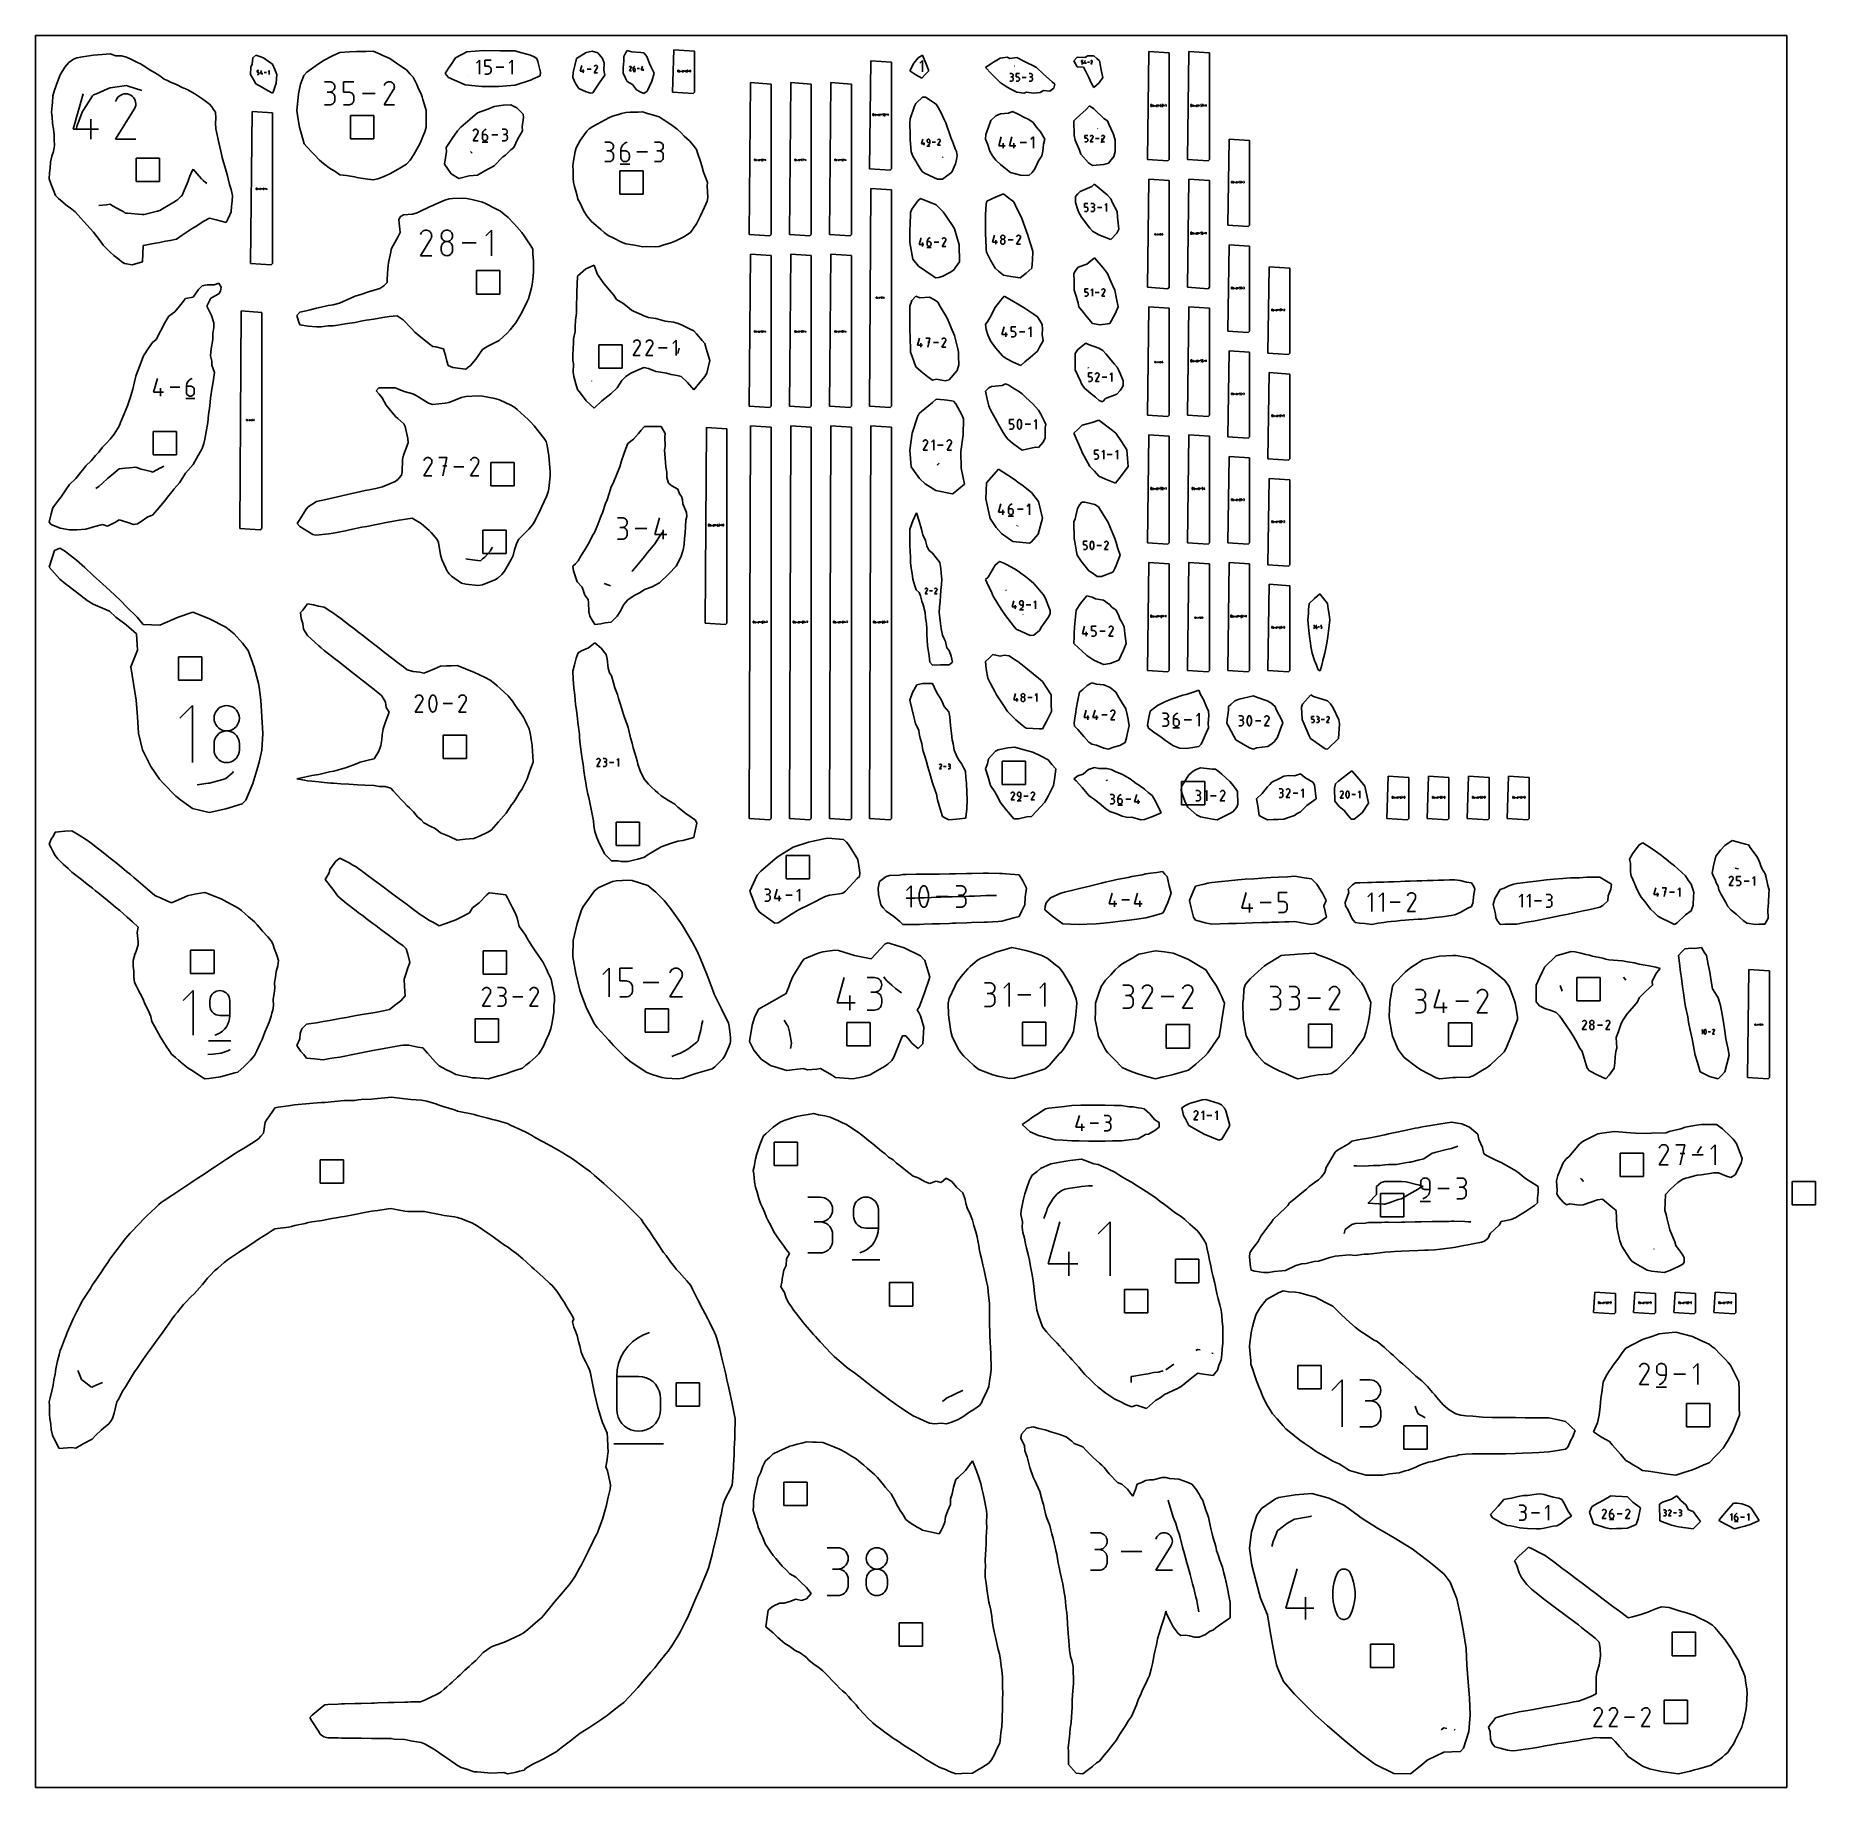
# Model space of a CAD drawing. Extents: x 0 to 12.2, y 0 to 12.
import ezdxf

# ---------------------------------------------------------------- set-up
doc = ezdxf.new("R2010")
doc.units = 0

msp = doc.modelspace()

# ---------------------------------------------------------------- linework, layer by layer
at = {"layer": 'annotation', "color": 1}
for p, q in [((3.042475, 11.832753), (3.021168, 11.81144)), ((3.042475, 11.736913), (3.042475, 11.832753)), ((3.078412, 11.790074), (3.078412, 11.832753)), ((3.078412, 11.832753), (3.120977, 11.832753)), ((3.26657, 11.832753), (3.245264, 11.81144)), ((3.26657, 11.736913), (3.26657, 11.832753)), ((1.51809, 11.748762), (1.51809, 11.761298)), ((1.51809, 11.761298), (1.530592, 11.761298)), ((1.524341, 11.748762), (1.51809, 11.748762)), ((1.51809, 11.733147), (1.524341, 11.733147)), ((1.525463, 11.748662), (1.524341, 11.748762)), ((1.524341, 11.733147), (1.525463, 11.733248)), ((1.524341, 11.733147), (1.524341, 11.733147)), ((1.52652, 11.748372), (1.525463, 11.748662)), ((1.525463, 11.733248), (1.52652, 11.733539)), ((1.527494, 11.747911), (1.52652, 11.748372)), ((1.52652, 11.733539), (1.527493, 11.734002)), ((1.527493, 11.734002), (1.528366, 11.73462)), ((1.528367, 11.747296), (1.527494, 11.747911)), ((1.528366, 11.73462), (1.52912, 11.735374)), ((1.52912, 11.746545), (1.528367, 11.747296)), ((1.529738, 11.745674), (1.52912, 11.746545)), ((1.52912, 11.735374), (1.529737, 11.736248)), ((1.529737, 11.736248), (1.5302, 11.737223)), ((1.530201, 11.744701), (1.529738, 11.745674)), ((1.5302, 11.737223), (1.530491, 11.738281)), ((1.530491, 11.743644), (1.530201, 11.744701)), ((1.530592, 11.74252), (1.530491, 11.743644)), ((1.530491, 11.738281), (1.530592, 11.739406)), ((1.530592, 11.739406), (1.530592, 11.74252)), ((1.530592, 11.74252), (1.530592, 11.74252)), ((1.541149, 11.739406), (1.547391, 11.761298)), ((1.556779, 11.739406), (1.541149, 11.739406)), ((1.552094, 11.733147), (1.552094, 11.74565)), ((1.582731, 11.747223), (1.567338, 11.747223)), ((1.599543, 11.761298), (1.593285, 11.755038)), ((1.599543, 11.733147), (1.599543, 11.761298)), ((2.966276, 11.724451), (2.966276, 11.724451)), ((3.099694, 11.790074), (3.078412, 11.790074)), ((3.078412, 11.736913), (3.099694, 11.736913)), ((3.103516, 11.789732), (3.099694, 11.790074)), ((3.099694, 11.736913), (3.103514, 11.737256)), ((3.099694, 11.736913), (3.099694, 11.736913)), ((3.103514, 11.737256), (3.107112, 11.738246)), ((3.107114, 11.788747), (3.103516, 11.789732)), ((3.107112, 11.738246), (3.110426, 11.739823)), ((3.110429, 11.787178), (3.107114, 11.788747)), ((3.110426, 11.739823), (3.113397, 11.741925)), ((3.1134, 11.785084), (3.110429, 11.787178)), ((3.113397, 11.741925), (3.115964, 11.744494)), ((3.115966, 11.782524), (3.1134, 11.785084)), ((3.115964, 11.744494), (3.118066, 11.747468)), ((3.118068, 11.779559), (3.115966, 11.782524)), ((3.118066, 11.747468), (3.119643, 11.750787)), ((3.119643, 11.776247), (3.118068, 11.779559)), ((3.120633, 11.772648), (3.119643, 11.776247)), ((3.119643, 11.750787), (3.120633, 11.754391)), ((3.120977, 11.768821), (3.120633, 11.772648)), ((3.120633, 11.754391), (3.120977, 11.758219)), ((3.120977, 11.758219), (3.120977, 11.768821)), ((3.120977, 11.768821), (3.120977, 11.768821)), ((3.20933, 11.784833), (3.156926, 11.784833)), ((3.730671, 11.75548), (3.742248, 11.796083)), ((3.759661, 11.75548), (3.730671, 11.75548)), ((3.750971, 11.743873), (3.750971, 11.767061)), ((3.807792, 11.769978), (3.779244, 11.769978)), ((3.82737, 11.743872), (3.848796, 11.778366)), ((3.850557, 11.743872), (3.82737, 11.743872)), ((3.828925, 11.790277), (3.827402, 11.787357)), ((3.830133, 11.791991), (3.828925, 11.790277)), ((3.831583, 11.793421), (3.830133, 11.791991)), ((3.83323, 11.794556), (3.831583, 11.793421)), ((3.83503, 11.795386), (3.83323, 11.794556)), ((3.836939, 11.795898), (3.83503, 11.795386)), ((3.838913, 11.796082), (3.836939, 11.795898)), ((3.840908, 11.795925), (3.838913, 11.796082)), ((3.84288, 11.795416), (3.840908, 11.795925)), ((3.844785, 11.794544), (3.84288, 11.795416)), ((3.846489, 11.793334), (3.844785, 11.794544)), ((3.844785, 11.794544), (3.844785, 11.794544)), ((3.847913, 11.791882), (3.846489, 11.793334)), ((3.849046, 11.790233), (3.847913, 11.791882)), ((3.848796, 11.778366), (3.848822, 11.778398)), ((3.848796, 11.778366), (3.848796, 11.778366)), ((3.848822, 11.778398), (3.848846, 11.77843)), ((3.848846, 11.77843), (3.84887, 11.778462)), ((3.84887, 11.778462), (3.848893, 11.778495)), ((3.848893, 11.778495), (3.848915, 11.77853)), ((3.848915, 11.77853), (3.848937, 11.778565)), ((3.848937, 11.778565), (3.848959, 11.778603)), ((3.848959, 11.778603), (3.84898, 11.778642)), ((3.84898, 11.778642), (3.849002, 11.778683)), ((3.849002, 11.778683), (3.849887, 11.780583)), ((3.849002, 11.778683), (3.849002, 11.778683)), ((3.849874, 11.788431), (3.849046, 11.790233)), ((3.850384, 11.78652), (3.849874, 11.788431)), ((3.849887, 11.780583), (3.850404, 11.782552)), ((3.850565, 11.784546), (3.850384, 11.78652)), ((3.850404, 11.782552), (3.850565, 11.784546)), ((4.068535, 11.757579), (4.081667, 11.778719)), ((4.082747, 11.757579), (4.068535, 11.757579)), ((4.069488, 11.78602), (4.068555, 11.78423)), ((4.070229, 11.78707), (4.069488, 11.78602)), ((4.071117, 11.787946), (4.070229, 11.78707)), ((4.072127, 11.788642), (4.071117, 11.787946)), ((4.07323, 11.789151), (4.072127, 11.788642)), ((4.0744, 11.789465), (4.07323, 11.789151)), ((4.07561, 11.789577), (4.0744, 11.789465)), ((4.076833, 11.789481), (4.07561, 11.789577)), ((4.078041, 11.789169), (4.076833, 11.789481)), ((4.079209, 11.788634), (4.078041, 11.789169)), ((4.080253, 11.787893), (4.079209, 11.788634)), ((4.079209, 11.788634), (4.079209, 11.788634)), ((4.081126, 11.787003), (4.080253, 11.787893)), ((4.08182, 11.785993), (4.081126, 11.787003)), ((4.081667, 11.778719), (4.081683, 11.778739)), ((4.081667, 11.778719), (4.081667, 11.778719)), ((4.081683, 11.778739), (4.081698, 11.778758)), ((4.081698, 11.778758), (4.081712, 11.778778)), ((4.081712, 11.778778), (4.081726, 11.778799)), ((4.081726, 11.778799), (4.08174, 11.77882)), ((4.08174, 11.77882), (4.081753, 11.778842)), ((4.081753, 11.778842), (4.081767, 11.778865)), ((4.081767, 11.778865), (4.08178, 11.778889)), ((4.08178, 11.778889), (4.081793, 11.778914)), ((4.081793, 11.778914), (4.082336, 11.780078)), ((4.081793, 11.778914), (4.081793, 11.778914)), ((4.082327, 11.784888), (4.08182, 11.785993)), ((4.082641, 11.783717), (4.082327, 11.784888)), ((4.082336, 11.780078), (4.082652, 11.781285)), ((4.082751, 11.782507), (4.082641, 11.783717)), ((4.082652, 11.781285), (4.082751, 11.782507)), ((4.093859, 11.753579), (4.109858, 11.753579)), ((4.094906, 11.777491), (4.094749, 11.775328)), ((4.094749, 11.775328), (4.094749, 11.764693)), ((4.101854, 11.775328), (4.094749, 11.775328)), ((4.094749, 11.764693), (4.094749, 11.764693)), ((4.094749, 11.764693), (4.094863, 11.763415)), ((4.094863, 11.763415), (4.095194, 11.762211)), ((4.095365, 11.779569), (4.094906, 11.777491)), ((4.095194, 11.762211), (4.09572, 11.761103)), ((4.096107, 11.781537), (4.095365, 11.779569)), ((4.09572, 11.761103), (4.096422, 11.76011)), ((4.097113, 11.783368), (4.096107, 11.781537)), ((4.096422, 11.76011), (4.097279, 11.759253)), ((4.098362, 11.785037), (4.097113, 11.783368)), ((4.097279, 11.759253), (4.098271, 11.758551)), ((4.098271, 11.758551), (4.099378, 11.758024)), ((4.099837, 11.786519), (4.098362, 11.785037)), ((4.099378, 11.758024), (4.100579, 11.757694)), ((4.101519, 11.787786), (4.099837, 11.786519)), ((4.100579, 11.757694), (4.101854, 11.757579)), ((4.103387, 11.788815), (4.101519, 11.787786)), ((4.103132, 11.775214), (4.101854, 11.775328)), ((4.101854, 11.757579), (4.103132, 11.757694)), ((4.101854, 11.757579), (4.101854, 11.757579)), ((4.104335, 11.774885), (4.103132, 11.775214)), ((4.103132, 11.757694), (4.104335, 11.758024)), ((4.105422, 11.789578), (4.103387, 11.788815)), ((4.105442, 11.774361), (4.104335, 11.774885)), ((4.104335, 11.758024), (4.105442, 11.758551)), ((4.105422, 11.789578), (4.105422, 11.789578)), ((4.106433, 11.773662), (4.105442, 11.774361)), ((4.105442, 11.758551), (4.106433, 11.759253)), ((4.10729, 11.772808), (4.106433, 11.773662)), ((4.106433, 11.759253), (4.10729, 11.76011)), ((4.10799, 11.771818), (4.10729, 11.772808)), ((4.10729, 11.76011), (4.10799, 11.761103)), ((4.108516, 11.770712), (4.10799, 11.771818)), ((4.10799, 11.761103), (4.108516, 11.762211)), ((4.108846, 11.76951), (4.108516, 11.770712)), ((4.108516, 11.762211), (4.108846, 11.763415)), ((4.10896, 11.768233), (4.108846, 11.76951)), ((4.108846, 11.763415), (4.10896, 11.764693)), ((4.10896, 11.764693), (4.10896, 11.768233)), ((4.10896, 11.768233), (4.10896, 11.768233)), ((4.138459, 11.773578), (4.120962, 11.773578)), ((4.150455, 11.764693), (4.157551, 11.789578)), ((4.168223, 11.764693), (4.150455, 11.764693)), ((4.162897, 11.757579), (4.162897, 11.771791)), ((4.404111, 11.762392), (4.400509, 11.762392)), ((4.400509, 11.762392), (4.400509, 11.751591)), ((4.400509, 11.751598), (4.404111, 11.751598)), ((4.400509, 11.751591), (4.400509, 11.751598)), ((4.404541, 11.762353), (4.404111, 11.762392)), ((4.404111, 11.751598), (4.404541, 11.751637)), ((4.404111, 11.751598), (4.404111, 11.751598)), ((4.404945, 11.762242), (4.404541, 11.762353)), ((4.404541, 11.751637), (4.404945, 11.751748)), ((4.405318, 11.762064), (4.404945, 11.762242)), ((4.404945, 11.751748), (4.405318, 11.751926)), ((4.405653, 11.761827), (4.405318, 11.762064)), ((4.405318, 11.751926), (4.405653, 11.752163)), ((4.405942, 11.761537), (4.405653, 11.761827)), ((4.405653, 11.752163), (4.405942, 11.752452)), ((4.406178, 11.761202), (4.405942, 11.761537)), ((4.405942, 11.752452), (4.406178, 11.752787)), ((4.406356, 11.760828), (4.406178, 11.761202)), ((4.406178, 11.752787), (4.406356, 11.753161)), ((4.406467, 11.760422), (4.406356, 11.760828)), ((4.406356, 11.753161), (4.406467, 11.753568)), ((4.406506, 11.75999), (4.406467, 11.760422)), ((4.406467, 11.753568), (4.406506, 11.753999)), ((4.406506, 11.753999), (4.406506, 11.75999)), ((4.406506, 11.75999), (4.406506, 11.75999)), ((4.410595, 11.756819), (4.410556, 11.756388)), ((4.410556, 11.756388), (4.410556, 11.753993)), ((4.410556, 11.753993), (4.410556, 11.753993)), ((4.410556, 11.753993), (4.410595, 11.753561)), ((4.410707, 11.757225), (4.410595, 11.756819)), ((4.410595, 11.753561), (4.410707, 11.753155)), ((4.410884, 11.757598), (4.410707, 11.757225)), ((4.410707, 11.753155), (4.410884, 11.752781)), ((4.411121, 11.757932), (4.410884, 11.757598)), ((4.410884, 11.752781), (4.411121, 11.752446)), ((4.411411, 11.758221), (4.411121, 11.757932)), ((4.411121, 11.752446), (4.411411, 11.752156)), ((4.411746, 11.758457), (4.411411, 11.758221)), ((4.411411, 11.752156), (4.411746, 11.751919)), ((4.41212, 11.758634), (4.411746, 11.758457)), ((4.411746, 11.751919), (4.41212, 11.751741)), ((4.412527, 11.758745), (4.41212, 11.758634)), ((4.41212, 11.751741), (4.412527, 11.75163)), ((4.412958, 11.758783), (4.412527, 11.758745)), ((4.412527, 11.75163), (4.412958, 11.751591)), ((4.413389, 11.758745), (4.412958, 11.758783)), ((4.412958, 11.758783), (4.412958, 11.758783)), ((4.412958, 11.751591), (4.41339, 11.75163)), ((4.412958, 11.751591), (4.412958, 11.751591)), ((4.413796, 11.758634), (4.413389, 11.758745)), ((4.41339, 11.75163), (4.413796, 11.751741)), ((4.41417, 11.758457), (4.413796, 11.758634)), ((4.413796, 11.751741), (4.41417, 11.751919)), ((4.414505, 11.758221), (4.41417, 11.758457)), ((4.41417, 11.751919), (4.414505, 11.752156)), ((4.414794, 11.757932), (4.414505, 11.758221)), ((4.414505, 11.752156), (4.414794, 11.752446)), ((4.415031, 11.757598), (4.414794, 11.757932)), ((4.414794, 11.752446), (4.415031, 11.752781)), ((4.415209, 11.757225), (4.415031, 11.757598)), ((4.415031, 11.752781), (4.415209, 11.753155)), ((4.415321, 11.756819), (4.415209, 11.757225)), ((4.415209, 11.753155), (4.415321, 11.753561)), ((4.415359, 11.756388), (4.415321, 11.756819)), ((4.415321, 11.753561), (4.415359, 11.753993)), ((4.415359, 11.753993), (4.415359, 11.756388)), ((4.415359, 11.756388), (4.415359, 11.756388)), ((4.421215, 11.751591), (4.41941, 11.758783)), ((4.423013, 11.756388), (4.421215, 11.751591)), ((4.42481, 11.751591), (4.423013, 11.756388)), ((4.426615, 11.758783), (4.42481, 11.751591)), ((4.430704, 11.756828), (4.430666, 11.756397)), ((4.430666, 11.756397), (4.430666, 11.753399)), ((4.430666, 11.755194), (4.435463, 11.755194)), ((4.430666, 11.753399), (4.430666, 11.753399)), ((4.430666, 11.753399), (4.430695, 11.753073)), ((4.430695, 11.753073), (4.430778, 11.752767)), ((4.430816, 11.757233), (4.430704, 11.756828)), ((4.430778, 11.752767), (4.430912, 11.752485)), ((4.430994, 11.757607), (4.430816, 11.757233)), ((4.430912, 11.752485), (4.431089, 11.752233)), ((4.43123, 11.757942), (4.430994, 11.757607)), ((4.431089, 11.752233), (4.431306, 11.752015)), ((4.43152, 11.758231), (4.43123, 11.757942)), ((4.431306, 11.752015), (4.431558, 11.751837)), ((4.431855, 11.758468), (4.43152, 11.758231)), ((4.431558, 11.751837), (4.431838, 11.751704)), ((4.431838, 11.751704), (4.432143, 11.75162)), ((4.432228, 11.758645), (4.431855, 11.758468)), ((4.432143, 11.75162), (4.432467, 11.751591)), ((4.432634, 11.758757), (4.432228, 11.758645)), ((4.432467, 11.751591), (4.435462, 11.751591)), ((4.433064, 11.758796), (4.432634, 11.758757)), ((4.433495, 11.758757), (4.433064, 11.758796)), ((4.433064, 11.758796), (4.433064, 11.758796)), ((4.433901, 11.758645), (4.433495, 11.758757)), ((4.434275, 11.758468), (4.433901, 11.758645)), ((4.43461, 11.758231), (4.434275, 11.758468)), ((4.434899, 11.757942), (4.43461, 11.758231)), ((4.435135, 11.757607), (4.434899, 11.757942)), ((4.435313, 11.757233), (4.435135, 11.757607)), ((4.435424, 11.756828), (4.435313, 11.757233)), ((4.435463, 11.756397), (4.435424, 11.756828)), ((4.435463, 11.755194), (4.435463, 11.756397)), ((4.435463, 11.756397), (4.435463, 11.756397)), ((4.439513, 11.752797), (4.439513, 11.762401)), ((4.439532, 11.752579), (4.439513, 11.752797)), ((4.439588, 11.752375), (4.439532, 11.752579)), ((4.439677, 11.752186), (4.439588, 11.752375)), ((4.439796, 11.752018), (4.439677, 11.752186)), ((4.439941, 11.751872), (4.439796, 11.752018)), ((4.44011, 11.751754), (4.439941, 11.751872)), ((4.440298, 11.751665), (4.44011, 11.751754)), ((4.440503, 11.751609), (4.440298, 11.751665)), ((4.44072, 11.751589), (4.440503, 11.751609)), ((4.44072, 11.751589), (4.44072, 11.751589)), ((4.450678, 11.756992), (4.444772, 11.756992)), ((4.454427, 11.750241), (4.459827, 11.750241)), ((4.45478, 11.758312), (4.454727, 11.757582)), ((4.454727, 11.757582), (4.454727, 11.753992)), ((4.457126, 11.757582), (4.454727, 11.757582)), ((4.454727, 11.753992), (4.454727, 11.753992)), ((4.454727, 11.753992), (4.454766, 11.753561)), ((4.454766, 11.753561), (4.454878, 11.753155)), ((4.454935, 11.759014), (4.45478, 11.758312)), ((4.454878, 11.753155), (4.455055, 11.752781)), ((4.455186, 11.759678), (4.454935, 11.759014)), ((4.455055, 11.752781), (4.455292, 11.752445)), ((4.455525, 11.760296), (4.455186, 11.759678)), ((4.455292, 11.752445), (4.455582, 11.752156)), ((4.455947, 11.760859), (4.455525, 11.760296)), ((4.455582, 11.752156), (4.455916, 11.751919)), ((4.455916, 11.751919), (4.45629, 11.751741)), ((4.456445, 11.761359), (4.455947, 11.760859)), ((4.45629, 11.751741), (4.456695, 11.75163)), ((4.457013, 11.761787), (4.456445, 11.761359)), ((4.456695, 11.75163), (4.457126, 11.751591)), ((4.457643, 11.762135), (4.457013, 11.761787)), ((4.457557, 11.757544), (4.457126, 11.757582)), ((4.457126, 11.751591), (4.457557, 11.75163)), ((4.457126, 11.751591), (4.457126, 11.751591)), ((4.457963, 11.757433), (4.457557, 11.757544)), ((4.457557, 11.75163), (4.457963, 11.751741)), ((4.45833, 11.762392), (4.457643, 11.762135)), ((4.458337, 11.757256), (4.457963, 11.757433)), ((4.457963, 11.751741), (4.458337, 11.751919)), ((4.45833, 11.762392), (4.45833, 11.762392)), ((4.458672, 11.75702), (4.458337, 11.757256)), ((4.458337, 11.751919), (4.458672, 11.752156)), ((4.458961, 11.756731), (4.458672, 11.75702)), ((4.458672, 11.752156), (4.458961, 11.752445)), ((4.459197, 11.756397), (4.458961, 11.756731)), ((4.458961, 11.752445), (4.459197, 11.752781)), ((4.459374, 11.756024), (4.459197, 11.756397)), ((4.459197, 11.752781), (4.459374, 11.753155)), ((4.459486, 11.755618), (4.459374, 11.756024)), ((4.459374, 11.753155), (4.459486, 11.753561)), ((4.459524, 11.755187), (4.459486, 11.755618)), ((4.459486, 11.753561), (4.459524, 11.753992)), ((4.459524, 11.753992), (4.459524, 11.755187)), ((4.459524, 11.755187), (4.459524, 11.755187)), ((4.465973, 11.76238), (4.463575, 11.76238)), ((4.463575, 11.751591), (4.465973, 11.751591)), ((4.465973, 11.757583), (4.464772, 11.757583)), ((4.464772, 11.757583), (4.465973, 11.757583)), ((4.466405, 11.762341), (4.465973, 11.76238)), ((4.465973, 11.757583), (4.466405, 11.757621)), ((4.466405, 11.757544), (4.465973, 11.757583)), ((4.465973, 11.757583), (4.465973, 11.757583)), ((4.465973, 11.751591), (4.466405, 11.75163)), ((4.465973, 11.751591), (4.465973, 11.751591)), ((4.466811, 11.762229), (4.466405, 11.762341)), ((4.466405, 11.757621), (4.466811, 11.757733)), ((4.466811, 11.757432), (4.466405, 11.757544)), ((4.466405, 11.75163), (4.466811, 11.751742)), ((4.467184, 11.762052), (4.466811, 11.762229)), ((4.466811, 11.757733), (4.467184, 11.757911)), ((4.467184, 11.757255), (4.466811, 11.757432)), ((4.466811, 11.751742), (4.467184, 11.751919)), ((4.467519, 11.761815), (4.467184, 11.762052)), ((4.467184, 11.757911), (4.467519, 11.758148)), ((4.467519, 11.757018), (4.467184, 11.757255)), ((4.467184, 11.751919), (4.467519, 11.752156)), ((4.467808, 11.761526), (4.467519, 11.761815)), ((4.467519, 11.758148), (4.467808, 11.758437)), ((4.467808, 11.756729), (4.467519, 11.757018)), ((4.467519, 11.752156), (4.467808, 11.752445)), ((4.468045, 11.761192), (4.467808, 11.761526)), ((4.467808, 11.758437), (4.468045, 11.758773)), ((4.468045, 11.756395), (4.467808, 11.756729)), ((4.467808, 11.752445), (4.468045, 11.752779)), ((4.468222, 11.760819), (4.468045, 11.761192)), ((4.468045, 11.758773), (4.468222, 11.759147)), ((4.468222, 11.756022), (4.468045, 11.756395)), ((4.468045, 11.752779), (4.468222, 11.753152)), ((4.468333, 11.760414), (4.468222, 11.760819)), ((4.468222, 11.759147), (4.468333, 11.759553)), ((4.468333, 11.755617), (4.468222, 11.756022)), ((4.468222, 11.753152), (4.468333, 11.753557)), ((4.468372, 11.759984), (4.468333, 11.760414)), ((4.468333, 11.759553), (4.468372, 11.759984)), ((4.468372, 11.755187), (4.468333, 11.755617)), ((4.468333, 11.753557), (4.468372, 11.753987)), ((4.468372, 11.759984), (4.468372, 11.759984)), ((4.468372, 11.753987), (4.468372, 11.755187)), ((4.468372, 11.755187), (4.468372, 11.755187)), ((4.478329, 11.756992), (4.472423, 11.756992)), ((4.482417, 11.760413), (4.482378, 11.759984)), ((4.482378, 11.759984), (4.482378, 11.759984)), ((4.482378, 11.759984), (4.482417, 11.759552)), ((4.482417, 11.755612), (4.482378, 11.755181)), ((4.482378, 11.755181), (4.482378, 11.753986)), ((4.482378, 11.753986), (4.482378, 11.753986)), ((4.482378, 11.753986), (4.482417, 11.753555)), ((4.482529, 11.760818), (4.482417, 11.760413)), ((4.482417, 11.759552), (4.482529, 11.759146)), ((4.482529, 11.756018), (4.482417, 11.755612)), ((4.482417, 11.753555), (4.482529, 11.753149)), ((4.482706, 11.761191), (4.482529, 11.760818)), ((4.482529, 11.759146), (4.482706, 11.758772)), ((4.482706, 11.756392), (4.482529, 11.756018)), ((4.482529, 11.753149), (4.482706, 11.752776)), ((4.482943, 11.761525), (4.482706, 11.761191)), ((4.482706, 11.758772), (4.482943, 11.758437)), ((4.482943, 11.756727), (4.482706, 11.756392)), ((4.482706, 11.752776), (4.482943, 11.752442)), ((4.483232, 11.761814), (4.482943, 11.761525)), ((4.482943, 11.758437), (4.483233, 11.758147)), ((4.483232, 11.757017), (4.482943, 11.756727)), ((4.482943, 11.752442), (4.483233, 11.752153)), ((4.483567, 11.762051), (4.483232, 11.761814)), ((4.483567, 11.757254), (4.483232, 11.757017)), ((4.483233, 11.758147), (4.483567, 11.75791)), ((4.483233, 11.752153), (4.483567, 11.751917)), ((4.483941, 11.762229), (4.483567, 11.762051)), ((4.483567, 11.75791), (4.483941, 11.757732)), ((4.483941, 11.757432), (4.483567, 11.757254)), ((4.483567, 11.751917), (4.483941, 11.75174)), ((4.484346, 11.76234), (4.483941, 11.762229)), ((4.483941, 11.757732), (4.484346, 11.757621)), ((4.484346, 11.757543), (4.483941, 11.757432)), ((4.483941, 11.75174), (4.484346, 11.751629)), ((4.484777, 11.762379), (4.484346, 11.76234)), ((4.484346, 11.757621), (4.484777, 11.757582)), ((4.484777, 11.757582), (4.484346, 11.757543)), ((4.484346, 11.751629), (4.484777, 11.751591)), ((4.485208, 11.76234), (4.484777, 11.762379)), ((4.484777, 11.762379), (4.484777, 11.762379)), ((4.484777, 11.757582), (4.485207, 11.757621)), ((4.485208, 11.757543), (4.484777, 11.757582)), ((4.484777, 11.757582), (4.484777, 11.757582)), ((4.484777, 11.757582), (4.484777, 11.757582)), ((4.484777, 11.751591), (4.485207, 11.751629)), ((4.484777, 11.751591), (4.484777, 11.751591)), ((4.485207, 11.757621), (4.485613, 11.757732)), ((4.485207, 11.751629), (4.485613, 11.75174)), ((4.485613, 11.762229), (4.485208, 11.76234)), ((4.485613, 11.757432), (4.485208, 11.757543)), ((4.485987, 11.762051), (4.485613, 11.762229)), ((4.485613, 11.757732), (4.485986, 11.75791)), ((4.485987, 11.757254), (4.485613, 11.757432)), ((4.485613, 11.75174), (4.485986, 11.751917)), ((4.485986, 11.75791), (4.486321, 11.758147)), ((4.485986, 11.751917), (4.486321, 11.752153)), ((4.486322, 11.761814), (4.485987, 11.762051)), ((4.486322, 11.757017), (4.485987, 11.757254)), ((4.486321, 11.758147), (4.486611, 11.758437)), ((4.486321, 11.752153), (4.486611, 11.752442)), ((4.486611, 11.761525), (4.486322, 11.761814)), ((4.486611, 11.756728), (4.486322, 11.757017)), ((4.486848, 11.761191), (4.486611, 11.761525)), ((4.486611, 11.758437), (4.486847, 11.758772)), ((4.486848, 11.756392), (4.486611, 11.756728)), ((4.486611, 11.752442), (4.486847, 11.752776)), ((4.486847, 11.758772), (4.487025, 11.759146)), ((4.486847, 11.752776), (4.487025, 11.753149)), ((4.487025, 11.760818), (4.486848, 11.761191)), ((4.487025, 11.756018), (4.486848, 11.756392)), ((4.487137, 11.760413), (4.487025, 11.760818)), ((4.487025, 11.759146), (4.487137, 11.759552)), ((4.487137, 11.755612), (4.487025, 11.756018)), ((4.487025, 11.753149), (4.487137, 11.753555)), ((4.487175, 11.759984), (4.487137, 11.760413)), ((4.487137, 11.759552), (4.487175, 11.759984)), ((4.487175, 11.755181), (4.487137, 11.755612)), ((4.487137, 11.753555), (4.487175, 11.753986)), ((4.487175, 11.759984), (4.487175, 11.759984)), ((4.487175, 11.753986), (4.487175, 11.755181)), ((4.487175, 11.755181), (4.487175, 11.755181)), ((6.076483, 11.828417), (6.059231, 11.811161)), ((6.076483, 11.750818), (6.076483, 11.828417)), ((6.687538, 11.739524), (6.676131, 11.739524)), ((6.687538, 11.71671), (6.681826, 11.71671)), ((6.681826, 11.71671), (6.687538, 11.71671)), ((6.689589, 11.73934), (6.687538, 11.739524)), ((6.687538, 11.71671), (6.689589, 11.716894)), ((6.689589, 11.716526), (6.687538, 11.71671)), ((6.687538, 11.71671), (6.687538, 11.71671)), ((6.69152, 11.738809), (6.689589, 11.73934)), ((6.689589, 11.716894), (6.69152, 11.717425)), ((6.69152, 11.715995), (6.689589, 11.716526)), ((6.693297, 11.737964), (6.69152, 11.738809)), ((6.69152, 11.717425), (6.693297, 11.718271)), ((6.693297, 11.715151), (6.69152, 11.715995)), ((6.694889, 11.736839), (6.693297, 11.737964)), ((6.693297, 11.718271), (6.694889, 11.719398)), ((6.694889, 11.714025), (6.693297, 11.715151)), ((6.696263, 11.735464), (6.694889, 11.736839)), ((6.694889, 11.719398), (6.696263, 11.720775)), ((6.696263, 11.71265), (6.694889, 11.714025)), ((6.697388, 11.733874), (6.696263, 11.735464)), ((6.696263, 11.720775), (6.697388, 11.72237)), ((6.697388, 11.71106), (6.696263, 11.71265)), ((6.698232, 11.7321), (6.697388, 11.733874)), ((6.697388, 11.72237), (6.698232, 11.724149)), ((6.698232, 11.709286), (6.697388, 11.71106)), ((6.698761, 11.730175), (6.698232, 11.7321)), ((6.698232, 11.724149), (6.698761, 11.726081)), ((6.698761, 11.707362), (6.698232, 11.709286)), ((6.698945, 11.728133), (6.698761, 11.730175)), ((6.698761, 11.726081), (6.698945, 11.728133)), ((6.698945, 11.728133), (6.698945, 11.728133)), ((6.709364, 11.791788), (6.708502, 11.791143)), ((6.718208, 11.716708), (6.718208, 11.739583)), ((6.718208, 11.739583), (6.741021, 11.739583)), ((6.729615, 11.716708), (6.718208, 11.716708)), ((6.731663, 11.716525), (6.729615, 11.716708)), ((6.733591, 11.715997), (6.731663, 11.716525)), ((6.735368, 11.715156), (6.733591, 11.715997)), ((6.73696, 11.714034), (6.735368, 11.715156)), ((6.738336, 11.712662), (6.73696, 11.714034)), ((6.739462, 11.711073), (6.738336, 11.712662)), ((6.740307, 11.709298), (6.739462, 11.711073)), ((6.740837, 11.707369), (6.740307, 11.709298)), ((6.788376, 11.713899), (6.760289, 11.713899)), ((6.819041, 11.739524), (6.807634, 11.739524)), ((6.819041, 11.71671), (6.81333, 11.71671)), ((6.81333, 11.71671), (6.819041, 11.71671)), ((6.821093, 11.73934), (6.819041, 11.739524)), ((6.819041, 11.71671), (6.821093, 11.716894)), ((6.821093, 11.716526), (6.819041, 11.71671)), ((6.819041, 11.71671), (6.819041, 11.71671)), ((6.823023, 11.738809), (6.821093, 11.73934)), ((6.821093, 11.716894), (6.823023, 11.717425)), ((6.823023, 11.715995), (6.821093, 11.716526)), ((6.824801, 11.737964), (6.823023, 11.738809)), ((6.823023, 11.717425), (6.824801, 11.718271)), ((6.824801, 11.715151), (6.823023, 11.715995)), ((6.826392, 11.736839), (6.824801, 11.737964)), ((6.824801, 11.718271), (6.826392, 11.719398)), ((6.826392, 11.714025), (6.824801, 11.715151)), ((6.827767, 11.735464), (6.826392, 11.736839)), ((6.826392, 11.719398), (6.827767, 11.720775)), ((6.827767, 11.71265), (6.826392, 11.714025)), ((6.828892, 11.733874), (6.827767, 11.735464)), ((6.827767, 11.720775), (6.828892, 11.72237)), ((6.828892, 11.71106), (6.827767, 11.71265)), ((6.829735, 11.7321), (6.828892, 11.733874)), ((6.828892, 11.72237), (6.829735, 11.724149)), ((6.829735, 11.709286), (6.828892, 11.71106)), ((6.830265, 11.730175), (6.829735, 11.7321)), ((6.829735, 11.724149), (6.830265, 11.726081)), ((6.830265, 11.707362), (6.829735, 11.709286)), ((6.830448, 11.728133), (6.830265, 11.730175)), ((6.830265, 11.726081), (6.830448, 11.728133)), ((6.830448, 11.728133), (6.830448, 11.728133)), ((7.167206, 11.818909), (7.167206, 11.829354)), ((7.167206, 11.829354), (7.177623, 11.829354)), ((7.172415, 11.818909), (7.167206, 11.818909)), ((7.167206, 11.805898), (7.172415, 11.805898)), ((7.17335, 11.818825), (7.172415, 11.818909)), ((7.172415, 11.805898), (7.17335, 11.805982)), ((7.172415, 11.805898), (7.172415, 11.805898)), ((7.174231, 11.818584), (7.17335, 11.818825)), ((7.17335, 11.805982), (7.17423, 11.806225)), ((7.17423, 11.806225), (7.175041, 11.806611)), ((7.175042, 11.8182), (7.174231, 11.818584)), ((7.175041, 11.806611), (7.175768, 11.807125)), ((7.175769, 11.817687), (7.175042, 11.8182)), ((7.175768, 11.807125), (7.176397, 11.807754)), ((7.176397, 11.817061), (7.175769, 11.817687)), ((7.176911, 11.816335), (7.176397, 11.817061)), ((7.176397, 11.807754), (7.176911, 11.808482)), ((7.177297, 11.815525), (7.176911, 11.816335)), ((7.176911, 11.808482), (7.177297, 11.809294)), ((7.177539, 11.814644), (7.177297, 11.815525)), ((7.177297, 11.809294), (7.177539, 11.810176)), ((7.177623, 11.813708), (7.177539, 11.814644)), ((7.177539, 11.810176), (7.177623, 11.811113)), ((7.177623, 11.811113), (7.177623, 11.813708)), ((7.177623, 11.813708), (7.177623, 11.813708)), ((7.186419, 11.811113), (7.19162, 11.829354)), ((7.199443, 11.811113), (7.186419, 11.811113)), ((7.195539, 11.805898), (7.195539, 11.816316)), ((7.221066, 11.817626), (7.208241, 11.817626)), ((7.229861, 11.805898), (7.239487, 11.821394)), ((7.240278, 11.805898), (7.229861, 11.805898)), ((7.23056, 11.826746), (7.229876, 11.825434)), ((7.231103, 11.827515), (7.23056, 11.826746)), ((7.231754, 11.828158), (7.231103, 11.827515)), ((7.232494, 11.828668), (7.231754, 11.828158)), ((7.233303, 11.829041), (7.232494, 11.828668)), ((7.23416, 11.829271), (7.233303, 11.829041)), ((7.235047, 11.829353), (7.23416, 11.829271)), ((7.235943, 11.829283), (7.235047, 11.829353)), ((7.236829, 11.829054), (7.235943, 11.829283)), ((7.237685, 11.828662), (7.236829, 11.829054)), ((7.23845, 11.828119), (7.237685, 11.828662)), ((7.237685, 11.828662), (7.237685, 11.828662)), ((7.23909, 11.827467), (7.23845, 11.828119)), ((7.239599, 11.826726), (7.23909, 11.827467)), ((7.239487, 11.821394), (7.239499, 11.821409)), ((7.239487, 11.821394), (7.239487, 11.821394)), ((7.239499, 11.821409), (7.23951, 11.821423)), ((7.23951, 11.821423), (7.23952, 11.821438)), ((7.23952, 11.821438), (7.239531, 11.821453)), ((7.239531, 11.821453), (7.239541, 11.821468)), ((7.239541, 11.821468), (7.23955, 11.821484)), ((7.23955, 11.821484), (7.23956, 11.821501)), ((7.23956, 11.821501), (7.23957, 11.821519)), ((7.23957, 11.821519), (7.23958, 11.821537)), ((7.23958, 11.821537), (7.239977, 11.82239)), ((7.23958, 11.821537), (7.23958, 11.821537)), ((7.239971, 11.825916), (7.239599, 11.826726)), ((7.240201, 11.825058), (7.239971, 11.825916)), ((7.239977, 11.82239), (7.240209, 11.823275)), ((7.240282, 11.824171), (7.240201, 11.825058)), ((7.240209, 11.823275), (7.240282, 11.824171)), ((0.257654, 11.358963), (0.326866, 11.601694)), ((0.391008, 11.588445), (0.385966, 11.580347)), ((0.393373, 11.591225), (0.391008, 11.588445)), ((0.396155, 11.593538), (0.393373, 11.591225)), ((0.403315, 11.59661), (0.396155, 11.593538)), ((0.416293, 11.602095), (0.403315, 11.59661)), ((0.493347, 11.635307), (0.416293, 11.602095)), ((0.509935, 11.642433), (0.493347, 11.635307)), ((0.526455, 11.644141), (0.509935, 11.642433)), ((0.607194, 11.656586), (0.526455, 11.644141)), ((0.583059, 11.592569), (0.573213, 11.58578)), ((0.59382, 11.597529), (0.583059, 11.592569)), ((0.605233, 11.600591), (0.59382, 11.597529)), ((0.617035, 11.601687), (0.605233, 11.600591)), ((0.623714, 11.658216), (0.607194, 11.656586)), ((0.628963, 11.600748), (0.617035, 11.601687)), ((0.634023, 11.653423), (0.623714, 11.658216)), ((0.640752, 11.597706), (0.628963, 11.600748)), ((0.726891, 11.624576), (0.634023, 11.653423)), ((0.652139, 11.592492), (0.640752, 11.597706)), ((0.662323, 11.58526), (0.652139, 11.592492)), ((0.652139, 11.592492), (0.652139, 11.592492)), ((2.01464, 11.684069), (1.979219, 11.684069)), ((2.01464, 11.613227), (1.996904, 11.613227)), ((1.996904, 11.613227), (2.01464, 11.613227)), ((2.02101, 11.683497), (2.01464, 11.684069)), ((2.01464, 11.613227), (2.02101, 11.613799)), ((2.02101, 11.612655), (2.01464, 11.613227)), ((2.01464, 11.613227), (2.01464, 11.613227)), ((2.027005, 11.681849), (2.02101, 11.683497)), ((2.02101, 11.613799), (2.027005, 11.615448)), ((2.027005, 11.611007), (2.02101, 11.612655)), ((2.032524, 11.679227), (2.027005, 11.681849)), ((2.027005, 11.615448), (2.032524, 11.618073)), ((2.032524, 11.608384), (2.027005, 11.611007)), ((2.037467, 11.675731), (2.032524, 11.679227)), ((2.032524, 11.618073), (2.037467, 11.621574)), ((2.037467, 11.604889), (2.032524, 11.608384)), ((2.041735, 11.671463), (2.037467, 11.675731)), ((2.037467, 11.621574), (2.041735, 11.62585)), ((2.041735, 11.600621), (2.037467, 11.604889)), ((2.045228, 11.666524), (2.041735, 11.671463)), ((2.041735, 11.62585), (2.045228, 11.630801)), ((2.045228, 11.595682), (2.041735, 11.600621)), ((2.047847, 11.661016), (2.045228, 11.666524)), ((2.045228, 11.630801), (2.047847, 11.636327)), ((2.047847, 11.590174), (2.045228, 11.595682)), ((2.049491, 11.65504), (2.047847, 11.661016)), ((2.047847, 11.636327), (2.049491, 11.642326)), ((2.049491, 11.584198), (2.047847, 11.590174)), ((2.050061, 11.648698), (2.049491, 11.65504)), ((2.049491, 11.642326), (2.050061, 11.648698)), ((2.050061, 11.648698), (2.050061, 11.648698)), ((2.109877, 11.613222), (2.109877, 11.684254)), ((2.109877, 11.684254), (2.18072, 11.684254)), ((2.145298, 11.613222), (2.109877, 11.613222)), ((2.151659, 11.612653), (2.145298, 11.613222)), ((2.157647, 11.611014), (2.151659, 11.612653)), ((2.163164, 11.608402), (2.157647, 11.611014)), ((2.168109, 11.604916), (2.163164, 11.608402)), ((2.17238, 11.600657), (2.168109, 11.604916)), ((2.175878, 11.595721), (2.17238, 11.600657)), ((2.178501, 11.590209), (2.175878, 11.595721)), ((2.180148, 11.584219), (2.178501, 11.590209)), ((2.327768, 11.604499), (2.240551, 11.604499)), ((2.387582, 11.524743), (2.453042, 11.630126)), ((2.392333, 11.666517), (2.387682, 11.657594)), ((2.396024, 11.671752), (2.392333, 11.666517)), ((2.400453, 11.676121), (2.396024, 11.671752)), ((2.405485, 11.679591), (2.400453, 11.676121)), ((2.410984, 11.682125), (2.405485, 11.679591)), ((2.416817, 11.68369), (2.410984, 11.682125)), ((2.422849, 11.68425), (2.416817, 11.68369)), ((2.428944, 11.68377), (2.422849, 11.68425)), ((2.434969, 11.682216), (2.428944, 11.68377)), ((2.440788, 11.679551), (2.434969, 11.682216)), ((2.445993, 11.675855), (2.440788, 11.679551)), ((2.440788, 11.679551), (2.440788, 11.679551)), ((2.450345, 11.67142), (2.445993, 11.675855)), ((2.453805, 11.666382), (2.450345, 11.67142)), ((2.453042, 11.630126), (2.453121, 11.630223)), ((2.453042, 11.630126), (2.453042, 11.630126)), ((2.453121, 11.630223), (2.453196, 11.63032)), ((2.453196, 11.63032), (2.453268, 11.63042)), ((2.453268, 11.63042), (2.453338, 11.630521)), ((2.453338, 11.630521), (2.453406, 11.630626)), ((2.453406, 11.630626), (2.453474, 11.630736)), ((2.453474, 11.630736), (2.45354, 11.63085)), ((2.45354, 11.63085), (2.453606, 11.63097)), ((2.453606, 11.63097), (2.453672, 11.631096)), ((2.453672, 11.631096), (2.456375, 11.636899)), ((2.453672, 11.631096), (2.453672, 11.631096)), ((2.456335, 11.660876), (2.453805, 11.666382)), ((2.457895, 11.655039), (2.456335, 11.660876)), ((2.456375, 11.636899), (2.457954, 11.642915)), ((2.458448, 11.649007), (2.457895, 11.655039)), ((2.457954, 11.642915), (2.458448, 11.649007)), ((6.676131, 11.688217), (6.687538, 11.688217)), ((6.687538, 11.688217), (6.689589, 11.688401)), ((6.687538, 11.688217), (6.687538, 11.688217)), ((6.689589, 11.688401), (6.69152, 11.688931)), ((6.69152, 11.688931), (6.693297, 11.689776)), ((6.693297, 11.689776), (6.694889, 11.690901)), ((6.694889, 11.690901), (6.696263, 11.692275)), ((6.696263, 11.692275), (6.697388, 11.693866)), ((6.697388, 11.693866), (6.698232, 11.695639)), ((6.698232, 11.695639), (6.698761, 11.697564)), ((6.698945, 11.705319), (6.698761, 11.707362)), ((6.698761, 11.697564), (6.698945, 11.699608)), ((6.698945, 11.699608), (6.698945, 11.705319)), ((6.698945, 11.705319), (6.698945, 11.705319)), ((6.718208, 11.688215), (6.729615, 11.688215)), ((6.729615, 11.688215), (6.731662, 11.688399)), ((6.729615, 11.688215), (6.729615, 11.688215)), ((6.731662, 11.688399), (6.73359, 11.68893)), ((6.73359, 11.68893), (6.735367, 11.689775)), ((6.735367, 11.689775), (6.736959, 11.690902)), ((6.736959, 11.690902), (6.738335, 11.692279)), ((6.738335, 11.692279), (6.739461, 11.693873)), ((6.739461, 11.693873), (6.740306, 11.695651)), ((6.740306, 11.695651), (6.740837, 11.697583)), ((6.741021, 11.705318), (6.740837, 11.707369)), ((6.740837, 11.697583), (6.741021, 11.699635)), ((6.741021, 11.699635), (6.741021, 11.705318)), ((6.741021, 11.705318), (6.741021, 11.705318)), ((6.807634, 11.688217), (6.819041, 11.688217)), ((6.819041, 11.688217), (6.821093, 11.688401)), ((6.819041, 11.688217), (6.819041, 11.688217)), ((6.821093, 11.688401), (6.823023, 11.688931)), ((6.823023, 11.688931), (6.824801, 11.689776)), ((6.824801, 11.689776), (6.826392, 11.690901)), ((6.826392, 11.690901), (6.827767, 11.692275)), ((6.827767, 11.692275), (6.828892, 11.693866)), ((6.828892, 11.693866), (6.829735, 11.695639)), ((6.829735, 11.695639), (6.830265, 11.697564)), ((6.830448, 11.705319), (6.830265, 11.707362)), ((6.830265, 11.697564), (6.830448, 11.699608)), ((6.830448, 11.699608), (6.830448, 11.705319)), ((6.830448, 11.705319), (6.830448, 11.705319)), ((0.319308, 11.474665), (0.303106, 11.432174)), ((0.330896, 11.493611), (0.319308, 11.474665)), ((0.379418, 11.570068), (0.330896, 11.493611)), ((0.385966, 11.580347), (0.379418, 11.570068)), ((0.548027, 11.289572), (0.676116, 11.495779)), ((0.557325, 11.566988), (0.548223, 11.549528)), ((0.564547, 11.57723), (0.557325, 11.566988)), ((0.573213, 11.58578), (0.564547, 11.57723)), ((0.670839, 11.576582), (0.662323, 11.58526)), ((0.677609, 11.566723), (0.670839, 11.576582)), ((0.676116, 11.495779), (0.67627, 11.495969)), ((0.676116, 11.495779), (0.676116, 11.495779)), ((0.67627, 11.495969), (0.676416, 11.49616)), ((0.676416, 11.49616), (0.676558, 11.496354)), ((0.676558, 11.496354), (0.676695, 11.496553)), ((0.676695, 11.496553), (0.676829, 11.496759)), ((0.676829, 11.496759), (0.67696, 11.496973)), ((0.67696, 11.496973), (0.67709, 11.497196)), ((0.67709, 11.497196), (0.67722, 11.497431)), ((0.67722, 11.497431), (0.67735, 11.497678)), ((0.67735, 11.497678), (0.682638, 11.509034)), ((0.67735, 11.497678), (0.67735, 11.497678)), ((0.682559, 11.55595), (0.677609, 11.566723)), ((0.685613, 11.544529), (0.682559, 11.55595)), ((0.682638, 11.509034), (0.685728, 11.520804)), ((0.686694, 11.532725), (0.685613, 11.544529)), ((0.685728, 11.520804), (0.686694, 11.532725)), ((1.979219, 11.524749), (2.01464, 11.524749)), ((2.01464, 11.524749), (2.02101, 11.52532)), ((2.01464, 11.524749), (2.01464, 11.524749)), ((2.02101, 11.52532), (2.027005, 11.526967)), ((2.027005, 11.526967), (2.032524, 11.529589)), ((2.032524, 11.529589), (2.037467, 11.533084)), ((2.037467, 11.533084), (2.041735, 11.537351)), ((2.041735, 11.537351), (2.045228, 11.542289)), ((2.045228, 11.542289), (2.047847, 11.547798)), ((2.047847, 11.547798), (2.049491, 11.553775)), ((2.050061, 11.577856), (2.049491, 11.584198)), ((2.049491, 11.553775), (2.050061, 11.56012)), ((2.050061, 11.56012), (2.050061, 11.577856)), ((2.050061, 11.577856), (2.050061, 11.577856)), ((2.109877, 11.524744), (2.145298, 11.524744)), ((2.145298, 11.524744), (2.151656, 11.525316)), ((2.145298, 11.524744), (2.145298, 11.524744)), ((2.151656, 11.525316), (2.157643, 11.526963)), ((2.157643, 11.526963), (2.16316, 11.529587)), ((2.16316, 11.529587), (2.168105, 11.533087)), ((2.168105, 11.533087), (2.172377, 11.537361)), ((2.172377, 11.537361), (2.175875, 11.542311)), ((2.175875, 11.542311), (2.178499, 11.547835)), ((2.178499, 11.547835), (2.180148, 11.553833)), ((2.18072, 11.577851), (2.180148, 11.584219)), ((2.180148, 11.553833), (2.18072, 11.560205)), ((2.18072, 11.560205), (2.18072, 11.577851)), ((2.18072, 11.577851), (2.18072, 11.577851)), ((2.458424, 11.524743), (2.387582, 11.524743)), ((5.741677, 11.465266), (5.737174, 11.465266)), ((5.737174, 11.465266), (5.737174, 11.451765)), ((5.742214, 11.465218), (5.741677, 11.465266)), ((5.742719, 11.465078), (5.742214, 11.465218)), ((5.743186, 11.464856), (5.742719, 11.465078)), ((5.743604, 11.46456), (5.743186, 11.464856)), ((5.743965, 11.464198), (5.743604, 11.46456)), ((5.744261, 11.463779), (5.743965, 11.464198)), ((5.785929, 11.453273), (5.785929, 11.465277)), ((5.804947, 11.459254), (5.804947, 11.465266)), ((5.804947, 11.465266), (5.810943, 11.465266)), ((5.816712, 11.464198), (5.816416, 11.463779)), ((5.817073, 11.46456), (5.816712, 11.464198)), ((5.817492, 11.464856), (5.817073, 11.46456)), ((5.817959, 11.465078), (5.817492, 11.464856)), ((5.818466, 11.465218), (5.817959, 11.465078)), ((5.819004, 11.465266), (5.818466, 11.465218)), ((5.819543, 11.465218), (5.819004, 11.465266)), ((5.819004, 11.465266), (5.819004, 11.465266)), ((5.82005, 11.465078), (5.819543, 11.465218)), ((5.820517, 11.464856), (5.82005, 11.465078)), ((5.820936, 11.46456), (5.820517, 11.464856)), ((5.821297, 11.464198), (5.820936, 11.46456)), ((5.821593, 11.463779), (5.821297, 11.464198)), ((5.842513, 11.465266), (5.839511, 11.462264)), ((5.842513, 11.451765), (5.842513, 11.465266)), ((7.645303, 11.528898), (7.640801, 11.528898)), ((7.640801, 11.528898), (7.640801, 11.515396)), ((7.640801, 11.515405), (7.645303, 11.515405)), ((7.640801, 11.515396), (7.640801, 11.515405)), ((7.64584, 11.528849), (7.645303, 11.528898)), ((7.645303, 11.515405), (7.64584, 11.515453)), ((7.645303, 11.515405), (7.645303, 11.515405)), ((7.646346, 11.52871), (7.64584, 11.528849)), ((7.64584, 11.515453), (7.646346, 11.515593)), ((7.646812, 11.528487), (7.646346, 11.52871)), ((7.646346, 11.515593), (7.646812, 11.515815)), ((7.64723, 11.528191), (7.646812, 11.528487)), ((7.646812, 11.515815), (7.64723, 11.516111)), ((7.647592, 11.527829), (7.64723, 11.528191)), ((7.64723, 11.516111), (7.647592, 11.516473)), ((7.647888, 11.52741), (7.647592, 11.527829)), ((7.647592, 11.516473), (7.647888, 11.516892)), ((7.648109, 11.526942), (7.647888, 11.52741)), ((7.647888, 11.516892), (7.648109, 11.517359)), ((7.648249, 11.526435), (7.648109, 11.526942)), ((7.648109, 11.517359), (7.648249, 11.517867)), ((7.648297, 11.525895), (7.648249, 11.526435)), ((7.648249, 11.517867), (7.648297, 11.518406)), ((7.648297, 11.518406), (7.648297, 11.525895)), ((7.648297, 11.525895), (7.648297, 11.525895)), ((7.653408, 11.521932), (7.65336, 11.521393)), ((7.65336, 11.521393), (7.65336, 11.518399)), ((7.65336, 11.518399), (7.65336, 11.518399)), ((7.65336, 11.518399), (7.653408, 11.517859)), ((7.653548, 11.522439), (7.653408, 11.521932)), ((7.653408, 11.517859), (7.653548, 11.517352)), ((7.65377, 11.522905), (7.653548, 11.522439)), ((7.653548, 11.517352), (7.65377, 11.516884)), ((7.654066, 11.523323), (7.65377, 11.522905)), ((7.65377, 11.516884), (7.654066, 11.516465)), ((7.654428, 11.523683), (7.654066, 11.523323)), ((7.654066, 11.516465), (7.654428, 11.516103)), ((7.654847, 11.523978), (7.654428, 11.523683)), ((7.654428, 11.516103), (7.654847, 11.515806)), ((7.655315, 11.5242), (7.654847, 11.523978)), ((7.654847, 11.515806), (7.655315, 11.515584)), ((7.655823, 11.524338), (7.655315, 11.5242)), ((7.655315, 11.515584), (7.655823, 11.515445)), ((7.656362, 11.524386), (7.655823, 11.524338)), ((7.655823, 11.515445), (7.656362, 11.515396)), ((7.656901, 11.524338), (7.656362, 11.524386)), ((7.656362, 11.524386), (7.656362, 11.524386)), ((7.656362, 11.515396), (7.656902, 11.515445)), ((7.656362, 11.515396), (7.656362, 11.515396)), ((7.657409, 11.5242), (7.656901, 11.524338)), ((7.656902, 11.515445), (7.657409, 11.515584)), ((7.657877, 11.523978), (7.657409, 11.5242)), ((7.657409, 11.515584), (7.657877, 11.515806)), ((7.658296, 11.523683), (7.657877, 11.523978)), ((7.657877, 11.515806), (7.658296, 11.516103)), ((7.658657, 11.523323), (7.658296, 11.523683)), ((7.658296, 11.516103), (7.658658, 11.516465)), ((7.658954, 11.522905), (7.658657, 11.523323)), ((7.658658, 11.516465), (7.658954, 11.516884)), ((7.659176, 11.522439), (7.658954, 11.522905)), ((7.658954, 11.516884), (7.659176, 11.517352)), ((7.659315, 11.521932), (7.659176, 11.522439)), ((7.659176, 11.517352), (7.659315, 11.517859)), ((7.659364, 11.521393), (7.659315, 11.521932)), ((7.659315, 11.517859), (7.659364, 11.518399)), ((7.659364, 11.518399), (7.659364, 11.521393)), ((7.659364, 11.521393), (7.659364, 11.521393)), ((7.666683, 11.515396), (7.664427, 11.524386)), ((7.66893, 11.521393), (7.666683, 11.515396)), ((7.671178, 11.515396), (7.66893, 11.521393)), ((7.673433, 11.524386), (7.671178, 11.515396)), ((7.678545, 11.521942), (7.678497, 11.521404)), ((7.678497, 11.521404), (7.678497, 11.517656)), ((7.678497, 11.519899), (7.684493, 11.519899)), ((7.678497, 11.517656), (7.678497, 11.517656)), ((7.678497, 11.517656), (7.678533, 11.517249)), ((7.678533, 11.517249), (7.678637, 11.516866)), ((7.678684, 11.522449), (7.678545, 11.521942)), ((7.678637, 11.516866), (7.678804, 11.516514)), ((7.678907, 11.522916), (7.678684, 11.522449)), ((7.678804, 11.516514), (7.679026, 11.516199)), ((7.679203, 11.523334), (7.678907, 11.522916)), ((7.679026, 11.516199), (7.679298, 11.515927)), ((7.679564, 11.523696), (7.679203, 11.523334)), ((7.679298, 11.515927), (7.679612, 11.515704)), ((7.679983, 11.523992), (7.679564, 11.523696)), ((7.679612, 11.515704), (7.679963, 11.515537)), ((7.679963, 11.515537), (7.680343, 11.515432)), ((7.68045, 11.524214), (7.679983, 11.523992)), ((7.680343, 11.515432), (7.680748, 11.515396)), ((7.680957, 11.524354), (7.68045, 11.524214)), ((7.680748, 11.515396), (7.684492, 11.515396)), ((7.681495, 11.524402), (7.680957, 11.524354)), ((7.682034, 11.524354), (7.681495, 11.524402)), ((7.681495, 11.524402), (7.681495, 11.524402)), ((7.682541, 11.524214), (7.682034, 11.524354)), ((7.683008, 11.523992), (7.682541, 11.524214)), ((7.683427, 11.523696), (7.683008, 11.523992)), ((7.683788, 11.523334), (7.683427, 11.523696)), ((7.684084, 11.522916), (7.683788, 11.523334)), ((7.684305, 11.522449), (7.684084, 11.522916)), ((7.684445, 11.521942), (7.684305, 11.522449)), ((7.684493, 11.521404), (7.684445, 11.521942)), ((7.684493, 11.519899), (7.684493, 11.521404)), ((7.684493, 11.521404), (7.684493, 11.521404)), ((7.689555, 11.516904), (7.689555, 11.528908)), ((7.68958, 11.516632), (7.689555, 11.516904)), ((7.68965, 11.516376), (7.68958, 11.516632)), ((7.689761, 11.51614), (7.68965, 11.516376)), ((7.68991, 11.51593), (7.689761, 11.51614)), ((7.690091, 11.515748), (7.68991, 11.51593)), ((7.690302, 11.515599), (7.690091, 11.515748)), ((7.690537, 11.515488), (7.690302, 11.515599)), ((7.690793, 11.515418), (7.690537, 11.515488)), ((7.691065, 11.515394), (7.690793, 11.515418)), ((7.691065, 11.515394), (7.691065, 11.515394)), ((7.703512, 11.522147), (7.69613, 11.522147)), ((7.708198, 11.513709), (7.714949, 11.513709)), ((7.70864, 11.523798), (7.708574, 11.522885)), ((7.708574, 11.522885), (7.708574, 11.518398)), ((7.711572, 11.522885), (7.708574, 11.522885)), ((7.708574, 11.518398), (7.708574, 11.518398)), ((7.708574, 11.518398), (7.708622, 11.517858)), ((7.708622, 11.517858), (7.708762, 11.517351)), ((7.708834, 11.524675), (7.70864, 11.523798)), ((7.708762, 11.517351), (7.708984, 11.516883)), ((7.709147, 11.525505), (7.708834, 11.524675)), ((7.708984, 11.516883), (7.70928, 11.516464)), ((7.709571, 11.526278), (7.709147, 11.525505)), ((7.70928, 11.516464), (7.709642, 11.516102)), ((7.710099, 11.526982), (7.709571, 11.526278)), ((7.709642, 11.516102), (7.71006, 11.515806)), ((7.71006, 11.515806), (7.710527, 11.515584)), ((7.710721, 11.527607), (7.710099, 11.526982)), ((7.710527, 11.515584), (7.711034, 11.515445)), ((7.71143, 11.528142), (7.710721, 11.527607)), ((7.711034, 11.515445), (7.711572, 11.515396)), ((7.712218, 11.528576), (7.71143, 11.528142)), ((7.712111, 11.522837), (7.711572, 11.522885)), ((7.711572, 11.515396), (7.712111, 11.515445)), ((7.711572, 11.515396), (7.711572, 11.515396)), ((7.712619, 11.522698), (7.712111, 11.522837)), ((7.712111, 11.515445), (7.712619, 11.515584)), ((7.713077, 11.528898), (7.712218, 11.528576)), ((7.713086, 11.522477), (7.712619, 11.522698)), ((7.712619, 11.515584), (7.713086, 11.515806)), ((7.713077, 11.528898), (7.713077, 11.528898)), ((7.713504, 11.522182), (7.713086, 11.522477)), ((7.713086, 11.515806), (7.713504, 11.516102)), ((7.713865, 11.521822), (7.713504, 11.522182)), ((7.713504, 11.516102), (7.713865, 11.516464)), ((7.714161, 11.521404), (7.713865, 11.521822)), ((7.713865, 11.516464), (7.714161, 11.516883)), ((7.714383, 11.520937), (7.714161, 11.521404)), ((7.714161, 11.516883), (7.714383, 11.517351)), ((7.714522, 11.52043), (7.714383, 11.520937)), ((7.714383, 11.517351), (7.714522, 11.517858)), ((7.71457, 11.519891), (7.714522, 11.52043)), ((7.714522, 11.517858), (7.71457, 11.518398)), ((7.71457, 11.518398), (7.71457, 11.519891)), ((7.71457, 11.519891), (7.71457, 11.519891)), ((7.722631, 11.528882), (7.719633, 11.528882)), ((7.719633, 11.515397), (7.722631, 11.515397)), ((7.722631, 11.522886), (7.72113, 11.522886)), ((7.72113, 11.522886), (7.722631, 11.522886)), ((7.72317, 11.528834), (7.722631, 11.528882)), ((7.722631, 11.522886), (7.72317, 11.522934)), ((7.72317, 11.522837), (7.722631, 11.522886)), ((7.722631, 11.522886), (7.722631, 11.522886)), ((7.722631, 11.515397), (7.72317, 11.515445)), ((7.722631, 11.515397), (7.722631, 11.515397)), ((7.723678, 11.528694), (7.72317, 11.528834)), ((7.72317, 11.522934), (7.723678, 11.523074)), ((7.723678, 11.522698), (7.72317, 11.522837)), ((7.72317, 11.515445), (7.723678, 11.515584)), ((7.724145, 11.528472), (7.723678, 11.528694)), ((7.723678, 11.523074), (7.724145, 11.523296)), ((7.724145, 11.522476), (7.723678, 11.522698)), ((7.723678, 11.515584), (7.724145, 11.515806)), ((7.724563, 11.528176), (7.724145, 11.528472)), ((7.724145, 11.523296), (7.724563, 11.523592)), ((7.724563, 11.52218), (7.724145, 11.522476)), ((7.724145, 11.515806), (7.724563, 11.516102)), ((7.724925, 11.527815), (7.724563, 11.528176)), ((7.724563, 11.523592), (7.724925, 11.523954)), ((7.724925, 11.521819), (7.724563, 11.52218)), ((7.724563, 11.516102), (7.724925, 11.516463)), ((7.72522, 11.527397), (7.724925, 11.527815)), ((7.724925, 11.523954), (7.72522, 11.524373)), ((7.72522, 11.521401), (7.724925, 11.521819)), ((7.724925, 11.516463), (7.72522, 11.516881)), ((7.725442, 11.526931), (7.72522, 11.527397)), ((7.72522, 11.524373), (7.725442, 11.524841)), ((7.725442, 11.520934), (7.72522, 11.521401)), ((7.72522, 11.516881), (7.725442, 11.517348)), ((7.725581, 11.526425), (7.725442, 11.526931)), ((7.725442, 11.524841), (7.725581, 11.525349)), ((7.725581, 11.520429), (7.725442, 11.520934)), ((7.725442, 11.517348), (7.725581, 11.517854)), ((7.725629, 11.525888), (7.725581, 11.526425)), ((7.725581, 11.525349), (7.725629, 11.525888)), ((7.725629, 11.519892), (7.725581, 11.520429)), ((7.725581, 11.517854), (7.725629, 11.518391)), ((7.725629, 11.525888), (7.725629, 11.525888)), ((7.725629, 11.518391), (7.725629, 11.519892)), ((7.725629, 11.519892), (7.725629, 11.519892)), ((7.738076, 11.522147), (7.730694, 11.522147)), ((7.74614, 11.528898), (7.743138, 11.525895)), ((7.74614, 11.515396), (7.74614, 11.528898)), ((7.9203, 11.528898), (7.915797, 11.528898)), ((7.915797, 11.528898), (7.915797, 11.515396)), ((7.915797, 11.515405), (7.9203, 11.515405)), ((7.915797, 11.515396), (7.915797, 11.515405)), ((7.920837, 11.528849), (7.9203, 11.528898)), ((7.9203, 11.515405), (7.920837, 11.515453)), ((7.9203, 11.515405), (7.9203, 11.515405)), ((7.921342, 11.52871), (7.920837, 11.528849)), ((7.920837, 11.515453), (7.921342, 11.515593)), ((7.921809, 11.528487), (7.921342, 11.52871)), ((7.921342, 11.515593), (7.921809, 11.515815)), ((7.922227, 11.528191), (7.921809, 11.528487)), ((7.921809, 11.515815), (7.922227, 11.516111)), ((7.922588, 11.527829), (7.922227, 11.528191)), ((7.922227, 11.516111), (7.922588, 11.516473)), ((7.922884, 11.52741), (7.922588, 11.527829)), ((7.922588, 11.516473), (7.922884, 11.516892)), ((7.923106, 11.526942), (7.922884, 11.52741)), ((7.922884, 11.516892), (7.923106, 11.517359)), ((7.923245, 11.526435), (7.923106, 11.526942)), ((7.923106, 11.517359), (7.923245, 11.517867)), ((7.923294, 11.525895), (7.923245, 11.526435)), ((7.923245, 11.517867), (7.923294, 11.518406)), ((7.923294, 11.518406), (7.923294, 11.525895)), ((7.923294, 11.525895), (7.923294, 11.525895)), ((7.928405, 11.521932), (7.928356, 11.521393)), ((7.928356, 11.521393), (7.928356, 11.518399)), ((7.928356, 11.518399), (7.928356, 11.518399)), ((7.928356, 11.518399), (7.928405, 11.517859)), ((7.928544, 11.522439), (7.928405, 11.521932)), ((7.928405, 11.517859), (7.928544, 11.517352)), ((7.928766, 11.522905), (7.928544, 11.522439)), ((7.928544, 11.517352), (7.928766, 11.516884)), ((7.929062, 11.523323), (7.928766, 11.522905)), ((7.928766, 11.516884), (7.929062, 11.516465)), ((7.929424, 11.523683), (7.929062, 11.523323)), ((7.929062, 11.516465), (7.929424, 11.516103)), ((7.929843, 11.523978), (7.929424, 11.523683)), ((7.929424, 11.516103), (7.929843, 11.515806)), ((7.930311, 11.5242), (7.929843, 11.523978)), ((7.929843, 11.515806), (7.930311, 11.515584)), ((7.930819, 11.524338), (7.930311, 11.5242)), ((7.930311, 11.515584), (7.930819, 11.515445)), ((7.931359, 11.524386), (7.930819, 11.524338)), ((7.930819, 11.515445), (7.931359, 11.515396)), ((7.931898, 11.524338), (7.931359, 11.524386)), ((7.931359, 11.524386), (7.931359, 11.524386)), ((7.931359, 11.515396), (7.931898, 11.515445)), ((7.931359, 11.515396), (7.931359, 11.515396)), ((7.932405, 11.5242), (7.931898, 11.524338)), ((7.931898, 11.515445), (7.932406, 11.515584)), ((7.932873, 11.523978), (7.932405, 11.5242)), ((7.932406, 11.515584), (7.932873, 11.515806)), ((7.933292, 11.523683), (7.932873, 11.523978)), ((7.932873, 11.515806), (7.933292, 11.516103)), ((7.933654, 11.523323), (7.933292, 11.523683)), ((7.933292, 11.516103), (7.933654, 11.516465)), ((7.93395, 11.522905), (7.933654, 11.523323)), ((7.933654, 11.516465), (7.93395, 11.516884)), ((7.934172, 11.522439), (7.93395, 11.522905)), ((7.93395, 11.516884), (7.934172, 11.517352)), ((7.934312, 11.521932), (7.934172, 11.522439)), ((7.934172, 11.517352), (7.934312, 11.517859)), ((7.93436, 11.521393), (7.934312, 11.521932)), ((7.934312, 11.517859), (7.93436, 11.518399)), ((7.93436, 11.518399), (7.93436, 11.521393)), ((7.93436, 11.521393), (7.93436, 11.521393)), ((7.941679, 11.515396), (7.939423, 11.524386)), ((7.943927, 11.521393), (7.941679, 11.515396)), ((7.946174, 11.515396), (7.943927, 11.521393)), ((7.948429, 11.524386), (7.946174, 11.515396)), ((7.953541, 11.521942), (7.953493, 11.521404)), ((7.953493, 11.521404), (7.953493, 11.517656)), ((7.953493, 11.519899), (7.959489, 11.519899)), ((7.953493, 11.517656), (7.953493, 11.517656)), ((7.953493, 11.517656), (7.953529, 11.517249)), ((7.953529, 11.517249), (7.953634, 11.516866)), ((7.953681, 11.522449), (7.953541, 11.521942)), ((7.953634, 11.516866), (7.9538, 11.516514)), ((7.953903, 11.522916), (7.953681, 11.522449)), ((7.9538, 11.516514), (7.954022, 11.516199)), ((7.954199, 11.523334), (7.953903, 11.522916)), ((7.954022, 11.516199), (7.954294, 11.515927)), ((7.95456, 11.523696), (7.954199, 11.523334)), ((7.954294, 11.515927), (7.954608, 11.515704)), ((7.954979, 11.523992), (7.95456, 11.523696)), ((7.954608, 11.515704), (7.954959, 11.515537)), ((7.954959, 11.515537), (7.95534, 11.515432)), ((7.955446, 11.524214), (7.954979, 11.523992)), ((7.95534, 11.515432), (7.955744, 11.515396)), ((7.955953, 11.524354), (7.955446, 11.524214)), ((7.955744, 11.515396), (7.959488, 11.515396)), ((7.956491, 11.524402), (7.955953, 11.524354)), ((7.95703, 11.524354), (7.956491, 11.524402)), ((7.956491, 11.524402), (7.956491, 11.524402)), ((7.957537, 11.524214), (7.95703, 11.524354)), ((7.958005, 11.523992), (7.957537, 11.524214)), ((7.958423, 11.523696), (7.958005, 11.523992)), ((7.958784, 11.523334), (7.958423, 11.523696)), ((7.95908, 11.522916), (7.958784, 11.523334)), ((7.959302, 11.522449), (7.95908, 11.522916)), ((7.959441, 11.521942), (7.959302, 11.522449)), ((7.959489, 11.521404), (7.959441, 11.521942)), ((7.959489, 11.519899), (7.959489, 11.521404)), ((7.959489, 11.521404), (7.959489, 11.521404)), ((7.964552, 11.516904), (7.964552, 11.528908)), ((7.964576, 11.516632), (7.964552, 11.516904)), ((7.964646, 11.516376), (7.964576, 11.516632)), ((7.964757, 11.51614), (7.964646, 11.516376)), ((7.964906, 11.51593), (7.964757, 11.51614)), ((7.965087, 11.515748), (7.964906, 11.51593)), ((7.965298, 11.515599), (7.965087, 11.515748)), ((7.965533, 11.515488), (7.965298, 11.515599)), ((7.965789, 11.515418), (7.965533, 11.515488)), ((7.966061, 11.515394), (7.965789, 11.515418)), ((7.966061, 11.515394), (7.966061, 11.515394)), ((7.978508, 11.522147), (7.971126, 11.522147)), ((7.98357, 11.522885), (7.98357, 11.528898)), ((7.98357, 11.528898), (7.989566, 11.528898)), ((7.986568, 11.522885), (7.98357, 11.522885)), ((7.98357, 11.515396), (7.986568, 11.515396)), ((7.987106, 11.522837), (7.986568, 11.522885)), ((7.986568, 11.515396), (7.987106, 11.515445)), ((7.986568, 11.515396), (7.986568, 11.515396)), ((7.987613, 11.522698), (7.987106, 11.522837)), ((7.987106, 11.515445), (7.987613, 11.515584)), ((7.98808, 11.522477), (7.987613, 11.522698)), ((7.987613, 11.515584), (7.98808, 11.515806)), ((7.988499, 11.522182), (7.98808, 11.522477)), ((7.98808, 11.515806), (7.988499, 11.516102)), ((7.98886, 11.521822), (7.988499, 11.522182)), ((7.988499, 11.516102), (7.98886, 11.516464)), ((7.989156, 11.521404), (7.98886, 11.521822)), ((7.98886, 11.516464), (7.989156, 11.516883)), ((7.989378, 11.520937), (7.989156, 11.521404)), ((7.989156, 11.516883), (7.989378, 11.517351)), ((7.989518, 11.52043), (7.989378, 11.520937)), ((7.989378, 11.517351), (7.989518, 11.517858)), ((7.989566, 11.519891), (7.989518, 11.52043)), ((7.989518, 11.517858), (7.989566, 11.518398)), ((7.989566, 11.518398), (7.989566, 11.519891)), ((7.989566, 11.519891), (7.989566, 11.519891)), ((8.000633, 11.528898), (7.994629, 11.528898)), ((7.997631, 11.515396), (8.000633, 11.528898)), ((8.000633, 11.522885), (7.997631, 11.522885)), ((8.01308, 11.522147), (8.005697, 11.522147)), ((8.021143, 11.528898), (8.018142, 11.525895)), ((8.021143, 11.515396), (8.021143, 11.528898)), ((0.430959, 11.358963), (0.257654, 11.358963)), ((0.275098, 11.358373), (0.274318, 11.354909)), ((0.27884, 11.360883), (0.275098, 11.358373)), ((0.279184, 11.364075), (0.27884, 11.360883)), ((0.282374, 11.377418), (0.279184, 11.364075)), ((0.290507, 11.398988), (0.282374, 11.377418)), ((0.292078, 11.403372), (0.290507, 11.398988)), ((0.303106, 11.432174), (0.292078, 11.403372)), ((0.37901, 11.289574), (0.37901, 11.428194)), ((2.999734, 11.349772), (2.997451, 11.345393)), ((3.001546, 11.352341), (2.999734, 11.349772)), ((3.003719, 11.354486), (3.001546, 11.352341)), ((3.006189, 11.356189), (3.003719, 11.354486)), ((3.008888, 11.357433), (3.006189, 11.356189)), ((3.011751, 11.358201), (3.008888, 11.357433)), ((3.014711, 11.358475), (3.011751, 11.358201)), ((3.017702, 11.35824), (3.014711, 11.358475)), ((3.020659, 11.357477), (3.017702, 11.35824)), ((3.023515, 11.356169), (3.020659, 11.357477)), ((3.02607, 11.354355), (3.023515, 11.356169)), ((3.023515, 11.356169), (3.023515, 11.356169)), ((3.028206, 11.352179), (3.02607, 11.354355)), ((3.029904, 11.349706), (3.028206, 11.352179)), ((3.031145, 11.347004), (3.029904, 11.349706)), ((3.031911, 11.344139), (3.031145, 11.347004)), ((3.032182, 11.341179), (3.031911, 11.344139)), ((3.067317, 11.343285), (3.064857, 11.338805)), ((3.070375, 11.347369), (3.067317, 11.343285)), ((3.073984, 11.350993), (3.070375, 11.347369)), ((3.078097, 11.354094), (3.073984, 11.350993)), ((3.082666, 11.35661), (3.078097, 11.354094)), ((3.087647, 11.358477), (3.082666, 11.35661)), ((3.087647, 11.358477), (3.087647, 11.358477)), ((3.215205, 11.358387), (3.197821, 11.358387)), ((3.218332, 11.358106), (3.215205, 11.358387)), ((3.221274, 11.357297), (3.218332, 11.358106)), ((3.223982, 11.35601), (3.221274, 11.357297)), ((3.226408, 11.354294), (3.223982, 11.35601)), ((3.228503, 11.3522), (3.226408, 11.354294)), ((3.230217, 11.349776), (3.228503, 11.3522)), ((3.231503, 11.347073), (3.230217, 11.349776)), ((3.23231, 11.34414), (3.231503, 11.347073)), ((3.232589, 11.341027), (3.23231, 11.34414)), ((5.737174, 11.451773), (5.741677, 11.451773)), ((5.737174, 11.451765), (5.737174, 11.451773)), ((5.741677, 11.451773), (5.742214, 11.451822)), ((5.741677, 11.451773), (5.741677, 11.451773)), ((5.742214, 11.451822), (5.742719, 11.451961)), ((5.742719, 11.451961), (5.743186, 11.452183)), ((5.743186, 11.452183), (5.743604, 11.45248)), ((5.743604, 11.45248), (5.743965, 11.452841)), ((5.743965, 11.452841), (5.744261, 11.45326)), ((5.744483, 11.463311), (5.744261, 11.463779)), ((5.744261, 11.45326), (5.744483, 11.453728)), ((5.744622, 11.462803), (5.744483, 11.463311)), ((5.744483, 11.453728), (5.744622, 11.454236)), ((5.744671, 11.462264), (5.744622, 11.462803)), ((5.744622, 11.454236), (5.744671, 11.454775)), ((5.744671, 11.454775), (5.744671, 11.462264)), ((5.744671, 11.462264), (5.744671, 11.462264)), ((5.749782, 11.4583), (5.749733, 11.457761)), ((5.749733, 11.457761), (5.749733, 11.454767)), ((5.749733, 11.454767), (5.749733, 11.454767)), ((5.749733, 11.454767), (5.749782, 11.454228)), ((5.749921, 11.458807), (5.749782, 11.4583)), ((5.749782, 11.454228), (5.749921, 11.45372)), ((5.750143, 11.459274), (5.749921, 11.458807)), ((5.749921, 11.45372), (5.750143, 11.453253)), ((5.75044, 11.459692), (5.750143, 11.459274)), ((5.750143, 11.453253), (5.75044, 11.452833)), ((5.750801, 11.460052), (5.75044, 11.459692)), ((5.75044, 11.452833), (5.750801, 11.452471)), ((5.75122, 11.460347), (5.750801, 11.460052)), ((5.750801, 11.452471), (5.75122, 11.452175)), ((5.751688, 11.460568), (5.75122, 11.460347)), ((5.75122, 11.452175), (5.751688, 11.451953)), ((5.752196, 11.460707), (5.751688, 11.460568)), ((5.751688, 11.451953), (5.752196, 11.451813)), ((5.752736, 11.460755), (5.752196, 11.460707)), ((5.752196, 11.451813), (5.752736, 11.451765)), ((5.753275, 11.460707), (5.752736, 11.460755)), ((5.752736, 11.460755), (5.752736, 11.460755)), ((5.752736, 11.451765), (5.753275, 11.451813)), ((5.752736, 11.451765), (5.752736, 11.451765)), ((5.753782, 11.460568), (5.753275, 11.460707)), ((5.753275, 11.451813), (5.753783, 11.451953)), ((5.75425, 11.460347), (5.753782, 11.460568)), ((5.753783, 11.451953), (5.75425, 11.452175)), ((5.754669, 11.460052), (5.75425, 11.460347)), ((5.75425, 11.452175), (5.754669, 11.452471)), ((5.755031, 11.459692), (5.754669, 11.460052)), ((5.754669, 11.452471), (5.755031, 11.452833)), ((5.755327, 11.459274), (5.755031, 11.459692)), ((5.755031, 11.452833), (5.755327, 11.453253)), ((5.755549, 11.458807), (5.755327, 11.459274)), ((5.755327, 11.453253), (5.755549, 11.45372)), ((5.755689, 11.4583), (5.755549, 11.458807)), ((5.755549, 11.45372), (5.755689, 11.454228)), ((5.755737, 11.457761), (5.755689, 11.4583)), ((5.755689, 11.454228), (5.755737, 11.454767)), ((5.755737, 11.454767), (5.755737, 11.457761)), ((5.755737, 11.457761), (5.755737, 11.457761)), ((5.763057, 11.451765), (5.7608, 11.460755)), ((5.765304, 11.457761), (5.763057, 11.451765)), ((5.767551, 11.451765), (5.765304, 11.457761)), ((5.769806, 11.460755), (5.767551, 11.451765)), ((5.774918, 11.458311), (5.77487, 11.457773)), ((5.77487, 11.457773), (5.77487, 11.454024)), ((5.77487, 11.456268), (5.780866, 11.456268)), ((5.77487, 11.454024), (5.77487, 11.454024)), ((5.77487, 11.454024), (5.774906, 11.453618)), ((5.774906, 11.453618), (5.775011, 11.453235)), ((5.775058, 11.458818), (5.774918, 11.458311)), ((5.775011, 11.453235), (5.775177, 11.452883)), ((5.77528, 11.459285), (5.775058, 11.458818)), ((5.775177, 11.452883), (5.7754, 11.452567)), ((5.775576, 11.459703), (5.77528, 11.459285)), ((5.7754, 11.452567), (5.775671, 11.452295)), ((5.775938, 11.460065), (5.775576, 11.459703)), ((5.775671, 11.452295), (5.775985, 11.452073)), ((5.776356, 11.460361), (5.775938, 11.460065)), ((5.775985, 11.452073), (5.776336, 11.451906)), ((5.776336, 11.451906), (5.776717, 11.451801)), ((5.776823, 11.460583), (5.776356, 11.460361)), ((5.776717, 11.451801), (5.777121, 11.451765)), ((5.77733, 11.460722), (5.776823, 11.460583)), ((5.777121, 11.451765), (5.780865, 11.451765)), ((5.777868, 11.460771), (5.77733, 11.460722)), ((5.778407, 11.460722), (5.777868, 11.460771)), ((5.777868, 11.460771), (5.777868, 11.460771)), ((5.778915, 11.460583), (5.778407, 11.460722)), ((5.779382, 11.460361), (5.778915, 11.460583)), ((5.7798, 11.460065), (5.779382, 11.460361)), ((5.780161, 11.459703), (5.7798, 11.460065)), ((5.780457, 11.459285), (5.780161, 11.459703)), ((5.780679, 11.458818), (5.780457, 11.459285)), ((5.780818, 11.458311), (5.780679, 11.458818)), ((5.780866, 11.457773), (5.780818, 11.458311)), ((5.780866, 11.456268), (5.780866, 11.457773)), ((5.780866, 11.457773), (5.780866, 11.457773)), ((5.785953, 11.453), (5.785929, 11.453273)), ((5.786023, 11.452744), (5.785953, 11.453)), ((5.786134, 11.452509), (5.786023, 11.452744)), ((5.786283, 11.452298), (5.786134, 11.452509)), ((5.786465, 11.452117), (5.786283, 11.452298)), ((5.786675, 11.451968), (5.786465, 11.452117)), ((5.786911, 11.451857), (5.786675, 11.451968)), ((5.787166, 11.451787), (5.786911, 11.451857)), ((5.787438, 11.451763), (5.787166, 11.451787)), ((5.787438, 11.451763), (5.787438, 11.451763)), ((5.799885, 11.458516), (5.792503, 11.458516)), ((5.807945, 11.459254), (5.804947, 11.459254)), ((5.804947, 11.451765), (5.807945, 11.451765)), ((5.808484, 11.459206), (5.807945, 11.459254)), ((5.807945, 11.451765), (5.808483, 11.451813)), ((5.807945, 11.451765), (5.807945, 11.451765)), ((5.808483, 11.451813), (5.80899, 11.451953)), ((5.808991, 11.459067), (5.808484, 11.459206)), ((5.80899, 11.451953), (5.809457, 11.452175)), ((5.809458, 11.458846), (5.808991, 11.459067)), ((5.809457, 11.452175), (5.809876, 11.452471)), ((5.809876, 11.458551), (5.809458, 11.458846)), ((5.810238, 11.45819), (5.809876, 11.458551)), ((5.809876, 11.452471), (5.810237, 11.452833)), ((5.810237, 11.452833), (5.810533, 11.453252)), ((5.810534, 11.457773), (5.810238, 11.45819)), ((5.810533, 11.453252), (5.810756, 11.453719)), ((5.810756, 11.457306), (5.810534, 11.457773)), ((5.810895, 11.456799), (5.810756, 11.457306)), ((5.810756, 11.453719), (5.810895, 11.454227)), ((5.810943, 11.45626), (5.810895, 11.456799)), ((5.810895, 11.454227), (5.810943, 11.454766)), ((5.810943, 11.454766), (5.810943, 11.45626)), ((5.810943, 11.45626), (5.810943, 11.45626)), ((5.815631, 11.450077), (5.822382, 11.450077)), ((5.816054, 11.462803), (5.816006, 11.462264)), ((5.816006, 11.462264), (5.816006, 11.460763)), ((5.816006, 11.460763), (5.816006, 11.460763)), ((5.816006, 11.460763), (5.816054, 11.460223)), ((5.816194, 11.463311), (5.816054, 11.462803)), ((5.816054, 11.460223), (5.816194, 11.459716)), ((5.816416, 11.463779), (5.816194, 11.463311)), ((5.816194, 11.459716), (5.816416, 11.459248)), ((5.816416, 11.459248), (5.816712, 11.458829)), ((5.816712, 11.458829), (5.817073, 11.458467)), ((5.817073, 11.458467), (5.817492, 11.458171)), ((5.817492, 11.458171), (5.817959, 11.457949)), ((5.817503, 11.451765), (5.818361, 11.452084)), ((5.817503, 11.451765), (5.817503, 11.451765)), ((5.817959, 11.457949), (5.818466, 11.45781)), ((5.818361, 11.452084), (5.819148, 11.452516)), ((5.818466, 11.45781), (5.819004, 11.457761)), ((5.819004, 11.457761), (5.822002, 11.457761)), ((5.819148, 11.452516), (5.819856, 11.45305)), ((5.819856, 11.45305), (5.820478, 11.453673)), ((5.820478, 11.453673), (5.821005, 11.454376)), ((5.821005, 11.454376), (5.821429, 11.455147)), ((5.821429, 11.455147), (5.821742, 11.455976)), ((5.821814, 11.463311), (5.821593, 11.463779)), ((5.821742, 11.455976), (5.821935, 11.456851)), ((5.821954, 11.462803), (5.821814, 11.463311)), ((5.821935, 11.456851), (5.822002, 11.457761)), ((5.822002, 11.462264), (5.821954, 11.462803)), ((5.822002, 11.457761), (5.822002, 11.462264)), ((5.822002, 11.462264), (5.822002, 11.462264)), ((5.834449, 11.458516), (5.827067, 11.458516)), ((7.278654, 11.361501), (7.277408, 11.364097)), ((0.686647, 11.289572), (0.548027, 11.289572)), ((2.997402, 11.280191), (3.029529, 11.331912)), ((3.032171, 11.280191), (2.997402, 11.280191)), ((3.029529, 11.331912), (3.029568, 11.331959)), ((3.029529, 11.331912), (3.029529, 11.331912)), ((3.029568, 11.331959), (3.029605, 11.332007)), ((3.029605, 11.332007), (3.02964, 11.332056)), ((3.02964, 11.332056), (3.029674, 11.332106)), ((3.029674, 11.332106), (3.029708, 11.332158)), ((3.029708, 11.332158), (3.029741, 11.332211)), ((3.029741, 11.332211), (3.029774, 11.332267)), ((3.029774, 11.332267), (3.029806, 11.332326)), ((3.029806, 11.332326), (3.029839, 11.332388)), ((3.029839, 11.332388), (3.031165, 11.335236)), ((3.029839, 11.332388), (3.029839, 11.332388)), ((3.031165, 11.335236), (3.03194, 11.338189)), ((3.03194, 11.338189), (3.032182, 11.341179)), ((3.059356, 11.270406), (3.098499, 11.270406)), ((3.061918, 11.328907), (3.061534, 11.323616)), ((3.061534, 11.323616), (3.061534, 11.297596)), ((3.078918, 11.323616), (3.061534, 11.323616)), ((3.061534, 11.297596), (3.061534, 11.297596)), ((3.061534, 11.297596), (3.061814, 11.294469)), ((3.061814, 11.294469), (3.062623, 11.291525)), ((3.063042, 11.333991), (3.061918, 11.328907)), ((3.062623, 11.291525), (3.063911, 11.288814)), ((3.064857, 11.338805), (3.063042, 11.333991)), ((3.063911, 11.288814), (3.065628, 11.286384)), ((3.065628, 11.286384), (3.067725, 11.284287)), ((3.067725, 11.284287), (3.070152, 11.282569)), ((3.070152, 11.282569), (3.072859, 11.281281)), ((3.072859, 11.281281), (3.075798, 11.280473)), ((3.075798, 11.280473), (3.078918, 11.280192)), ((3.082044, 11.323337), (3.078918, 11.323616)), ((3.078918, 11.280192), (3.082044, 11.280473)), ((3.078918, 11.280192), (3.078918, 11.280192)), ((3.084986, 11.322532), (3.082044, 11.323337)), ((3.082044, 11.280473), (3.084986, 11.281281)), ((3.087695, 11.32125), (3.084986, 11.322532)), ((3.084986, 11.281281), (3.087695, 11.282569)), ((3.090121, 11.31954), (3.087695, 11.32125)), ((3.087695, 11.282569), (3.090121, 11.284287)), ((3.092216, 11.317449), (3.090121, 11.31954)), ((3.090121, 11.284287), (3.092216, 11.286384)), ((3.09393, 11.315027), (3.092216, 11.317449)), ((3.092216, 11.286384), (3.09393, 11.288814)), ((3.095215, 11.312322), (3.09393, 11.315027)), ((3.09393, 11.288814), (3.095215, 11.291525)), ((3.096022, 11.309382), (3.095215, 11.312322)), ((3.095215, 11.291525), (3.096022, 11.294469)), ((3.096302, 11.306256), (3.096022, 11.309382)), ((3.096022, 11.294469), (3.096302, 11.297596)), ((3.096302, 11.297596), (3.096302, 11.306256)), ((3.096302, 11.306256), (3.096302, 11.306256)), ((3.168471, 11.319335), (3.125666, 11.319335)), ((3.197821, 11.280194), (3.215205, 11.280194)), ((3.215205, 11.323618), (3.206501, 11.323618)), ((3.206501, 11.323618), (3.215205, 11.323618)), ((3.215205, 11.323618), (3.218332, 11.323899)), ((3.218332, 11.323337), (3.215205, 11.323618)), ((3.215205, 11.323618), (3.215205, 11.323618)), ((3.215205, 11.280194), (3.218332, 11.280475)), ((3.215205, 11.280194), (3.215205, 11.280194)), ((3.218332, 11.323899), (3.221274, 11.324708)), ((3.221274, 11.322529), (3.218332, 11.323337)), ((3.218332, 11.280475), (3.221274, 11.281283)), ((3.221274, 11.324708), (3.223982, 11.325996)), ((3.223982, 11.321242), (3.221274, 11.322529)), ((3.221274, 11.281283), (3.223982, 11.28257)), ((3.223982, 11.325996), (3.226408, 11.327715)), ((3.226408, 11.319526), (3.223982, 11.321242)), ((3.223982, 11.28257), (3.226408, 11.284285)), ((3.226408, 11.327715), (3.228503, 11.329813)), ((3.228503, 11.317431), (3.226408, 11.319526)), ((3.226408, 11.284285), (3.228503, 11.286379)), ((3.228503, 11.329813), (3.230217, 11.332243)), ((3.230217, 11.315007), (3.228503, 11.317431)), ((3.228503, 11.286379), (3.230217, 11.288803)), ((3.230217, 11.332243), (3.231503, 11.334955)), ((3.231503, 11.312304), (3.230217, 11.315007)), ((3.230217, 11.288803), (3.231503, 11.291506)), ((3.231503, 11.334955), (3.23231, 11.337899)), ((3.23231, 11.309371), (3.231503, 11.312304)), ((3.231503, 11.291506), (3.23231, 11.29444)), ((3.23231, 11.337899), (3.232589, 11.341027)), ((3.232589, 11.306258), (3.23231, 11.309371)), ((3.23231, 11.29444), (3.232589, 11.297554)), ((3.232589, 11.341027), (3.232589, 11.341027)), ((3.232589, 11.297554), (3.232589, 11.306258)), ((3.232589, 11.306258), (3.232589, 11.306258)), ((3.929886, 11.270033), (3.900254, 11.270033)), ((3.935215, 11.269554), (3.929886, 11.270033)), ((3.94023, 11.268176), (3.935215, 11.269554)), ((3.944847, 11.265982), (3.94023, 11.268176)), ((3.948982, 11.263057), (3.944847, 11.265982)), ((3.952553, 11.259487), (3.948982, 11.263057)), ((3.948982, 11.217752), (3.952553, 11.22133)), ((3.955475, 11.255356), (3.952553, 11.259487)), ((3.952553, 11.22133), (3.955475, 11.225471)), ((3.957665, 11.250748), (3.955475, 11.255356)), ((3.955475, 11.225471), (3.957665, 11.230094)), ((3.959041, 11.245749), (3.957665, 11.250748)), ((3.957665, 11.230094), (3.959041, 11.235112)), ((3.959518, 11.240443), (3.959041, 11.245749)), ((3.959041, 11.235112), (3.959518, 11.240443)), ((3.959518, 11.240443), (3.959518, 11.240443)), ((4.012129, 11.228451), (4.010213, 11.219785)), ((4.015223, 11.236655), (4.012129, 11.228451)), ((4.019416, 11.244292), (4.015223, 11.236655)), ((4.024628, 11.251253), (4.019416, 11.244292)), ((4.030779, 11.25743), (4.024628, 11.251253)), ((4.037789, 11.262716), (4.030779, 11.25743)), ((4.045579, 11.267005), (4.037789, 11.262716)), ((4.054068, 11.270188), (4.045579, 11.267005)), ((4.054068, 11.270188), (4.054068, 11.270188)), ((4.271494, 11.270033), (4.241862, 11.270033)), ((4.276823, 11.269554), (4.271494, 11.270033)), ((4.281838, 11.268176), (4.276823, 11.269554)), ((4.286454, 11.265982), (4.281838, 11.268176)), ((4.29059, 11.263057), (4.286454, 11.265982)), ((4.29416, 11.259487), (4.29059, 11.263057)), ((4.29059, 11.217752), (4.29416, 11.22133)), ((4.297082, 11.255356), (4.29416, 11.259487)), ((4.29416, 11.22133), (4.297082, 11.225471)), ((4.299273, 11.250748), (4.297082, 11.255356)), ((4.297082, 11.225471), (4.299273, 11.230094)), ((4.300648, 11.245749), (4.299273, 11.250748)), ((4.299273, 11.230094), (4.300648, 11.235112)), ((4.301125, 11.240443), (4.300648, 11.245749)), ((4.300648, 11.235112), (4.301125, 11.240443)), ((4.301125, 11.240443), (4.301125, 11.240443)), ((6.070207, 11.257658), (6.079408, 11.289927)), ((6.093246, 11.257658), (6.070207, 11.257658)), ((6.08634, 11.248434), (6.08634, 11.266862)), ((6.107652, 11.243247), (6.128398, 11.243247)), ((6.108952, 11.282357), (6.108803, 11.2807)), ((6.108803, 11.2807), (6.108803, 11.276086)), ((6.108803, 11.276086), (6.108803, 11.276086)), ((6.108803, 11.276086), (6.108952, 11.274429)), ((6.109381, 11.283918), (6.108952, 11.282357)), ((6.108952, 11.274429), (6.109381, 11.272869)), ((6.110063, 11.285355), (6.109381, 11.283918)), ((6.109381, 11.272869), (6.110063, 11.271432)), ((6.110973, 11.286643), (6.110063, 11.285355)), ((6.110063, 11.271432), (6.110973, 11.270144)), ((6.112085, 11.287756), (6.110973, 11.286643)), ((6.110973, 11.270144), (6.112085, 11.269032)), ((6.113371, 11.288666), (6.112085, 11.287756)), ((6.112085, 11.269032), (6.113371, 11.268122)), ((6.114806, 11.289349), (6.113371, 11.288666)), ((6.113371, 11.268122), (6.114806, 11.267439)), ((6.113406, 11.248434), (6.116041, 11.249416)), ((6.113406, 11.248434), (6.113406, 11.248434)), ((6.116363, 11.289778), (6.114806, 11.289349)), ((6.114806, 11.267439), (6.116363, 11.267011)), ((6.116041, 11.249416), (6.11846, 11.250743)), ((6.118017, 11.289927), (6.116363, 11.289778)), ((6.116363, 11.267011), (6.118017, 11.266862)), ((6.119674, 11.289778), (6.118017, 11.289927)), ((6.118017, 11.289927), (6.118017, 11.289927)), ((6.118017, 11.266862), (6.127231, 11.266862)), ((6.11846, 11.250743), (6.120637, 11.252382)), ((6.121234, 11.289349), (6.119674, 11.289778)), ((6.120637, 11.252382), (6.122548, 11.254298)), ((6.122669, 11.288666), (6.121234, 11.289349)), ((6.122548, 11.254298), (6.124167, 11.256458)), ((6.123955, 11.287756), (6.122669, 11.288666)), ((6.125065, 11.286643), (6.123955, 11.287756)), ((6.124167, 11.256458), (6.12547, 11.258829)), ((6.125974, 11.285355), (6.125065, 11.286643)), ((6.12547, 11.258829), (6.126432, 11.261375)), ((6.126655, 11.283918), (6.125974, 11.285355)), ((6.126432, 11.261375), (6.127027, 11.264064)), ((6.127083, 11.282357), (6.126655, 11.283918)), ((6.127027, 11.264064), (6.127231, 11.266862)), ((6.127231, 11.2807), (6.127083, 11.282357)), ((6.127231, 11.266862), (6.127231, 11.2807)), ((6.127231, 11.2807), (6.127231, 11.2807)), ((6.165485, 11.26918), (6.142798, 11.26918)), ((6.181044, 11.248434), (6.198072, 11.275847)), ((6.199472, 11.248434), (6.181044, 11.248434)), ((6.18228, 11.285313), (6.18107, 11.282992)), ((6.183241, 11.286675), (6.18228, 11.285313)), ((6.184393, 11.287811), (6.183241, 11.286675)), ((6.185701, 11.288714), (6.184393, 11.287811)), ((6.187132, 11.289373), (6.185701, 11.288714)), ((6.188649, 11.28978), (6.187132, 11.289373)), ((6.190218, 11.289926), (6.188649, 11.28978)), ((6.191804, 11.289801), (6.190218, 11.289926)), ((6.193371, 11.289397), (6.191804, 11.289801)), ((6.194885, 11.288704), (6.193371, 11.289397)), ((6.196239, 11.287742), (6.194885, 11.288704)), ((6.194885, 11.288704), (6.194885, 11.288704)), ((6.197371, 11.286588), (6.196239, 11.287742)), ((6.198271, 11.285278), (6.197371, 11.286588)), ((6.198072, 11.275847), (6.198093, 11.275872)), ((6.198072, 11.275847), (6.198072, 11.275847)), ((6.198093, 11.275872), (6.198112, 11.275897)), ((6.198112, 11.275897), (6.198131, 11.275923)), ((6.198131, 11.275923), (6.198149, 11.27595)), ((6.198149, 11.27595), (6.198167, 11.275977)), ((6.198167, 11.275977), (6.198185, 11.276005)), ((6.198185, 11.276005), (6.198202, 11.276035)), ((6.198202, 11.276035), (6.198219, 11.276066)), ((6.198219, 11.276066), (6.198236, 11.276099)), ((6.198236, 11.276099), (6.19894, 11.277609)), ((6.198236, 11.276099), (6.198236, 11.276099)), ((6.198929, 11.283846), (6.198271, 11.285278)), ((6.199335, 11.282327), (6.198929, 11.283846)), ((6.19894, 11.277609), (6.19935, 11.279173)), ((6.199479, 11.280758), (6.199335, 11.282327)), ((6.19935, 11.279173), (6.199479, 11.280758)), ((6.599254, 11.245481), (6.616816, 11.307069)), ((6.643227, 11.245481), (6.599254, 11.245481)), ((6.630046, 11.227875), (6.630046, 11.263047)), ((6.672925, 11.245481), (6.690486, 11.307069)), ((6.716897, 11.245481), (6.672925, 11.245481)), ((6.703716, 11.227875), (6.703716, 11.263047)), ((6.789904, 11.267472), (6.746602, 11.267472)), ((6.837203, 11.307069), (6.819597, 11.289459)), ((6.837203, 11.227875), (6.837203, 11.307069)), ((7.190444, 11.297064), (7.190444, 11.316848)), ((7.190444, 11.316848), (7.210174, 11.316848)), ((7.200309, 11.297064), (7.190444, 11.297064)), ((7.190444, 11.272422), (7.200309, 11.272422)), ((7.20208, 11.296906), (7.200309, 11.297064)), ((7.200309, 11.272422), (7.202079, 11.272581)), ((7.200309, 11.272422), (7.200309, 11.272422)), ((7.202079, 11.272581), (7.203747, 11.27304)), ((7.203748, 11.296449), (7.20208, 11.296906)), ((7.203747, 11.27304), (7.205284, 11.273771)), ((7.205285, 11.295722), (7.203748, 11.296449)), ((7.205284, 11.273771), (7.206661, 11.274745)), ((7.206662, 11.294751), (7.205285, 11.295722)), ((7.206661, 11.274745), (7.207851, 11.275936)), ((7.207852, 11.293565), (7.206662, 11.294751)), ((7.207851, 11.275936), (7.208825, 11.277314)), ((7.208826, 11.29219), (7.207852, 11.293565)), ((7.208825, 11.277314), (7.209556, 11.278853)), ((7.209556, 11.290655), (7.208826, 11.29219)), ((7.210015, 11.288986), (7.209556, 11.290655)), ((7.209556, 11.278853), (7.210015, 11.280523)), ((7.210174, 11.287213), (7.210015, 11.288986)), ((7.210015, 11.280523), (7.210174, 11.282298)), ((7.210174, 11.282298), (7.210174, 11.287213)), ((7.210174, 11.287213), (7.210174, 11.287213)), ((7.226837, 11.272421), (7.245069, 11.301772)), ((7.246568, 11.272421), (7.226837, 11.272421)), ((7.228161, 11.311908), (7.226865, 11.309422)), ((7.229189, 11.313365), (7.228161, 11.311908)), ((7.230422, 11.314582), (7.229189, 11.313365)), ((7.231823, 11.315549), (7.230422, 11.314582)), ((7.233355, 11.316255), (7.231823, 11.315549)), ((7.23498, 11.316691), (7.233355, 11.316255)), ((7.23666, 11.316846), (7.23498, 11.316691)), ((7.238357, 11.316713), (7.23666, 11.316846)), ((7.240035, 11.31628), (7.238357, 11.316713)), ((7.241656, 11.315538), (7.240035, 11.31628)), ((7.243106, 11.314508), (7.241656, 11.315538)), ((7.241656, 11.315538), (7.241656, 11.315538)), ((7.244318, 11.313273), (7.243106, 11.314508)), ((7.245281, 11.31187), (7.244318, 11.313273)), ((7.245069, 11.301772), (7.245091, 11.301799)), ((7.245069, 11.301772), (7.245069, 11.301772)), ((7.245091, 11.301799), (7.245112, 11.301826)), ((7.245112, 11.301826), (7.245132, 11.301854)), ((7.245132, 11.301854), (7.245151, 11.301882)), ((7.245151, 11.301882), (7.24517, 11.301911)), ((7.24517, 11.301911), (7.245189, 11.301942)), ((7.245189, 11.301942), (7.245208, 11.301974)), ((7.245208, 11.301974), (7.245226, 11.302007)), ((7.245226, 11.302007), (7.245244, 11.302042)), ((7.245244, 11.302042), (7.245997, 11.303659)), ((7.245244, 11.302042), (7.245244, 11.302042)), ((7.245986, 11.310337), (7.245281, 11.31187)), ((7.246421, 11.308711), (7.245986, 11.310337)), ((7.245997, 11.303659), (7.246437, 11.305334)), ((7.246575, 11.307031), (7.246421, 11.308711)), ((7.246437, 11.305334), (7.246575, 11.307031)), ((7.287526, 11.294635), (7.263235, 11.294635)), ((7.303763, 11.266535), (7.304936, 11.287767)), ((7.304185, 11.272421), (7.322417, 11.301772)), ((7.323916, 11.272421), (7.304185, 11.272421)), ((7.305509, 11.311908), (7.304213, 11.309422)), ((7.304936, 11.287767), (7.305938, 11.295097)), ((7.306537, 11.313365), (7.305509, 11.311908)), ((7.30777, 11.314582), (7.306537, 11.313365)), ((7.309172, 11.315549), (7.30777, 11.314582)), ((7.310703, 11.316255), (7.309172, 11.315549)), ((7.312328, 11.316691), (7.310703, 11.316255)), ((7.314008, 11.316846), (7.312328, 11.316691)), ((7.315705, 11.316713), (7.314008, 11.316846)), ((7.317383, 11.31628), (7.315705, 11.316713)), ((7.319004, 11.315538), (7.317383, 11.31628)), ((7.320454, 11.314508), (7.319004, 11.315538)), ((7.319004, 11.315538), (7.319004, 11.315538)), ((7.321666, 11.313273), (7.320454, 11.314508)), ((7.322629, 11.31187), (7.321666, 11.313273)), ((7.322417, 11.301772), (7.322439, 11.301799)), ((7.322417, 11.301772), (7.322417, 11.301772)), ((7.322439, 11.301799), (7.32246, 11.301826)), ((7.32246, 11.301826), (7.32248, 11.301854)), ((7.32248, 11.301854), (7.322499, 11.301882)), ((7.322499, 11.301882), (7.322518, 11.301911)), ((7.322518, 11.301911), (7.322537, 11.301942)), ((7.322537, 11.301942), (7.322556, 11.301974)), ((7.322556, 11.301974), (7.322574, 11.302007)), ((7.322574, 11.302007), (7.322592, 11.302042)), ((7.322592, 11.302042), (7.323345, 11.303659)), ((7.322592, 11.302042), (7.322592, 11.302042)), ((7.323334, 11.310337), (7.322629, 11.31187)), ((7.323769, 11.308711), (7.323334, 11.310337)), ((7.323345, 11.303659), (7.323785, 11.305334)), ((7.323923, 11.307031), (7.323769, 11.308711)), ((7.323785, 11.305334), (7.323923, 11.307031)), ((2.980561, 11.206568), (2.990866, 11.194911)), ((3.900254, 11.136753), (3.929886, 11.136753)), ((3.929886, 11.210769), (3.915049, 11.210769)), ((3.915049, 11.210769), (3.929886, 11.210769)), ((3.929886, 11.210769), (3.935215, 11.211248)), ((3.935215, 11.210291), (3.929886, 11.210769)), ((3.929886, 11.210769), (3.929886, 11.210769)), ((3.929886, 11.136753), (3.935215, 11.137231)), ((3.929886, 11.136753), (3.929886, 11.136753)), ((3.935215, 11.211248), (3.94023, 11.212627)), ((3.94023, 11.208913), (3.935215, 11.210291)), ((3.935215, 11.137231), (3.94023, 11.138609)), ((3.94023, 11.212627), (3.944847, 11.214823)), ((3.944847, 11.206719), (3.94023, 11.208913)), ((3.94023, 11.138609), (3.944847, 11.140802)), ((3.944847, 11.214823), (3.948982, 11.217752)), ((3.948982, 11.203794), (3.944847, 11.206719)), ((3.944847, 11.140802), (3.948982, 11.143726)), ((3.952553, 11.200224), (3.948982, 11.203794)), ((3.948982, 11.143726), (3.952553, 11.147295)), ((3.955475, 11.196092), (3.952553, 11.200224)), ((3.952553, 11.147295), (3.955475, 11.151426)), ((3.957665, 11.191485), (3.955475, 11.196092)), ((3.955475, 11.151426), (3.957665, 11.156034)), ((3.959041, 11.186485), (3.957665, 11.191485)), ((3.957665, 11.156034), (3.959041, 11.161035)), ((3.959518, 11.18118), (3.959041, 11.186485)), ((3.959041, 11.161035), (3.959518, 11.166343)), ((3.959518, 11.166343), (3.959518, 11.18118)), ((3.959518, 11.18118), (3.959518, 11.18118)), ((4.005846, 11.120069), (4.072565, 11.120069)), ((4.010213, 11.219785), (4.009557, 11.210765)), ((4.009557, 11.210765), (4.009557, 11.166414)), ((4.039189, 11.210765), (4.009557, 11.210765)), ((4.009557, 11.166414), (4.009557, 11.166414)), ((4.009557, 11.166414), (4.010036, 11.161084)), ((4.010036, 11.161084), (4.011415, 11.156066)), ((4.011415, 11.156066), (4.01361, 11.151445)), ((4.01361, 11.151445), (4.016536, 11.147304)), ((4.016536, 11.147304), (4.02011, 11.143728)), ((4.02011, 11.143728), (4.024247, 11.140801)), ((4.024247, 11.140801), (4.028862, 11.138606)), ((4.028862, 11.138606), (4.033871, 11.137227)), ((4.033871, 11.137227), (4.039189, 11.136749)), ((4.044518, 11.21029), (4.039189, 11.210765)), ((4.039189, 11.136749), (4.044518, 11.137227)), ((4.039189, 11.136749), (4.039189, 11.136749)), ((4.049533, 11.208918), (4.044518, 11.21029)), ((4.044518, 11.137227), (4.049533, 11.138606)), ((4.05415, 11.206733), (4.049533, 11.208918)), ((4.049533, 11.138606), (4.05415, 11.140801)), ((4.058285, 11.203817), (4.05415, 11.206733)), ((4.05415, 11.140801), (4.058285, 11.143728)), ((4.061855, 11.200254), (4.058285, 11.203817)), ((4.058285, 11.143728), (4.061855, 11.147304)), ((4.064778, 11.196125), (4.061855, 11.200254)), ((4.061855, 11.147304), (4.064778, 11.151445)), ((4.066968, 11.191514), (4.064778, 11.196125)), ((4.064778, 11.151445), (4.066968, 11.156066)), ((4.068344, 11.186503), (4.066968, 11.191514)), ((4.066968, 11.156066), (4.068344, 11.161084)), ((4.068821, 11.181175), (4.068344, 11.186503)), ((4.068344, 11.161084), (4.068821, 11.166414)), ((4.068821, 11.166414), (4.068821, 11.181175)), ((4.068821, 11.181175), (4.068821, 11.181175)), ((4.191835, 11.203468), (4.118873, 11.203468)), ((4.241862, 11.136753), (4.271494, 11.136753)), ((4.271494, 11.210769), (4.256657, 11.210769)), ((4.256657, 11.210769), (4.271494, 11.210769)), ((4.271494, 11.210769), (4.276823, 11.211248)), ((4.276823, 11.210291), (4.271494, 11.210769)), ((4.271494, 11.210769), (4.271494, 11.210769)), ((4.271494, 11.136753), (4.276823, 11.137231)), ((4.271494, 11.136753), (4.271494, 11.136753)), ((4.276823, 11.211248), (4.281838, 11.212627)), ((4.281838, 11.208913), (4.276823, 11.210291)), ((4.276823, 11.137231), (4.281838, 11.138609)), ((4.281838, 11.212627), (4.286454, 11.214823)), ((4.286454, 11.206719), (4.281838, 11.208913)), ((4.281838, 11.138609), (4.286454, 11.140802)), ((4.286454, 11.214823), (4.29059, 11.217752)), ((4.29059, 11.203794), (4.286454, 11.206719)), ((4.286454, 11.140802), (4.29059, 11.143726)), ((4.29416, 11.200224), (4.29059, 11.203794)), ((4.29059, 11.143726), (4.29416, 11.147295)), ((4.297082, 11.196092), (4.29416, 11.200224)), ((4.29416, 11.147295), (4.297082, 11.151426)), ((4.299273, 11.191485), (4.297082, 11.196092)), ((4.297082, 11.151426), (4.299273, 11.156034)), ((4.300648, 11.186485), (4.299273, 11.191485)), ((4.299273, 11.156034), (4.300648, 11.161035)), ((4.301125, 11.18118), (4.300648, 11.186485)), ((4.300648, 11.161035), (4.301125, 11.166343)), ((4.301125, 11.166343), (4.301125, 11.18118)), ((4.301125, 11.18118), (4.301125, 11.18118)), ((4.929554, 11.153279), (4.926402, 11.153279)), ((4.926402, 11.153279), (4.926402, 11.143828)), ((4.926402, 11.143834), (4.929554, 11.143834)), ((4.926402, 11.143828), (4.926402, 11.143834)), ((4.92993, 11.153245), (4.929554, 11.153279)), ((4.929554, 11.143834), (4.92993, 11.143868)), ((4.929554, 11.143834), (4.929554, 11.143834)), ((4.930284, 11.153148), (4.92993, 11.153245)), ((4.92993, 11.143868), (4.930284, 11.143966)), ((4.93061, 11.152992), (4.930284, 11.153148)), ((4.930284, 11.143966), (4.93061, 11.144121)), ((4.930903, 11.152785), (4.93061, 11.152992)), ((4.93061, 11.144121), (4.930903, 11.144328)), ((4.931156, 11.152531), (4.930903, 11.152785)), ((4.930903, 11.144328), (4.931156, 11.144582)), ((4.931363, 11.152238), (4.931156, 11.152531)), ((4.931156, 11.144582), (4.931363, 11.144875)), ((4.931518, 11.151911), (4.931363, 11.152238)), ((4.931363, 11.144875), (4.931518, 11.145202)), ((4.931616, 11.151555), (4.931518, 11.151911)), ((4.931518, 11.145202), (4.931616, 11.145558)), ((4.93165, 11.151178), (4.931616, 11.151555)), ((4.931616, 11.145558), (4.93165, 11.145935)), ((4.93165, 11.145935), (4.93165, 11.151178)), ((4.93165, 11.151178), (4.93165, 11.151178)), ((4.935227, 11.148403), (4.935194, 11.148026)), ((4.935194, 11.148026), (4.935194, 11.14593)), ((4.935194, 11.14593), (4.935194, 11.14593)), ((4.935194, 11.14593), (4.935227, 11.145552)), ((4.935325, 11.148758), (4.935227, 11.148403)), ((4.935227, 11.145552), (4.935325, 11.145197)), ((4.935481, 11.149084), (4.935325, 11.148758)), ((4.935325, 11.145197), (4.935481, 11.14487)), ((4.935688, 11.149377), (4.935481, 11.149084)), ((4.935481, 11.14487), (4.935688, 11.144576)), ((4.935941, 11.149629), (4.935688, 11.149377)), ((4.935688, 11.144576), (4.935941, 11.144323)), ((4.936235, 11.149836), (4.935941, 11.149629)), ((4.935941, 11.144323), (4.936235, 11.144115)), ((4.936562, 11.149991), (4.936235, 11.149836)), ((4.936235, 11.144115), (4.936562, 11.14396)), ((4.936917, 11.150088), (4.936562, 11.149991)), ((4.936562, 11.14396), (4.936917, 11.143862)), ((4.937295, 11.150121), (4.936917, 11.150088)), ((4.936917, 11.143862), (4.937295, 11.143828)), ((4.937673, 11.150088), (4.937295, 11.150121)), ((4.937295, 11.150121), (4.937295, 11.150121)), ((4.937295, 11.143828), (4.937673, 11.143862)), ((4.937295, 11.143828), (4.937295, 11.143828)), ((4.938028, 11.149991), (4.937673, 11.150088)), ((4.937673, 11.143862), (4.938028, 11.14396)), ((4.938355, 11.149836), (4.938028, 11.149991)), ((4.938028, 11.14396), (4.938355, 11.144115)), ((4.938648, 11.149629), (4.938355, 11.149836)), ((4.938355, 11.144115), (4.938649, 11.144323)), ((4.938902, 11.149377), (4.938648, 11.149629)), ((4.938649, 11.144323), (4.938902, 11.144576)), ((4.939109, 11.149084), (4.938902, 11.149377)), ((4.938902, 11.144576), (4.939109, 11.14487)), ((4.939265, 11.148758), (4.939109, 11.149084)), ((4.939109, 11.14487), (4.939265, 11.145197)), ((4.939362, 11.148403), (4.939265, 11.148758)), ((4.939265, 11.145197), (4.939362, 11.145552)), ((4.939396, 11.148026), (4.939362, 11.148403)), ((4.939362, 11.145552), (4.939396, 11.14593)), ((4.939396, 11.14593), (4.939396, 11.148026)), ((4.939396, 11.148026), (4.939396, 11.148026)), ((4.94452, 11.143828), (4.94294, 11.150121)), ((4.946093, 11.148026), (4.94452, 11.143828)), ((4.947666, 11.143828), (4.946093, 11.148026)), ((4.949245, 11.150121), (4.947666, 11.143828)), ((4.952823, 11.14841), (4.952789, 11.148034)), ((4.952789, 11.148034), (4.952789, 11.14541)), ((4.952789, 11.14698), (4.956987, 11.14698)), ((4.952789, 11.14541), (4.952789, 11.14541)), ((4.952789, 11.14541), (4.952815, 11.145125)), ((4.952815, 11.145125), (4.952888, 11.144857)), ((4.952921, 11.148765), (4.952823, 11.14841)), ((4.952888, 11.144857), (4.953004, 11.144611)), ((4.953076, 11.149092), (4.952921, 11.148765)), ((4.953004, 11.144611), (4.95316, 11.14439)), ((4.953283, 11.149385), (4.953076, 11.149092)), ((4.95316, 11.14439), (4.95335, 11.144199)), ((4.953537, 11.149638), (4.953283, 11.149385)), ((4.95335, 11.144199), (4.95357, 11.144044)), ((4.95383, 11.149845), (4.953537, 11.149638)), ((4.95357, 11.144044), (4.953815, 11.143927)), ((4.953815, 11.143927), (4.954082, 11.143853)), ((4.954156, 11.150001), (4.95383, 11.149845)), ((4.954082, 11.143853), (4.954365, 11.143828)), ((4.954511, 11.150098), (4.954156, 11.150001)), ((4.954365, 11.143828), (4.956986, 11.143828)), ((4.954888, 11.150132), (4.954511, 11.150098)), ((4.955265, 11.150098), (4.954888, 11.150132)), ((4.954888, 11.150132), (4.954888, 11.150132)), ((4.95562, 11.150001), (4.955265, 11.150098)), ((4.955947, 11.149845), (4.95562, 11.150001)), ((4.95624, 11.149638), (4.955947, 11.149845)), ((4.956493, 11.149385), (4.95624, 11.149638)), ((4.9567, 11.149092), (4.956493, 11.149385)), ((4.956855, 11.148765), (4.9567, 11.149092)), ((4.956953, 11.14841), (4.956855, 11.148765)), ((4.956987, 11.148034), (4.956953, 11.14841)), ((4.956987, 11.14698), (4.956987, 11.148034)), ((4.956987, 11.148034), (4.956987, 11.148034)), ((4.96053, 11.144884), (4.96053, 11.153287)), ((4.960547, 11.144693), (4.96053, 11.144884)), ((4.960596, 11.144514), (4.960547, 11.144693)), ((4.960674, 11.144349), (4.960596, 11.144514)), ((4.960778, 11.144202), (4.960674, 11.144349)), ((4.960905, 11.144074), (4.960778, 11.144202)), ((4.961053, 11.14397), (4.960905, 11.144074)), ((4.961218, 11.143893), (4.961053, 11.14397)), ((4.961397, 11.143844), (4.961218, 11.143893)), ((4.961587, 11.143827), (4.961397, 11.143844)), ((4.961587, 11.143827), (4.961587, 11.143827)), ((4.9703, 11.148554), (4.965132, 11.148554)), ((4.97358, 11.142647), (4.978306, 11.142647)), ((4.97389, 11.149709), (4.973843, 11.149071)), ((4.973843, 11.149071), (4.973843, 11.145929)), ((4.975942, 11.149071), (4.973843, 11.149071)), ((4.973843, 11.145929), (4.973843, 11.145929)), ((4.973843, 11.145929), (4.973877, 11.145552)), ((4.973877, 11.145552), (4.973975, 11.145196)), ((4.974025, 11.150323), (4.97389, 11.149709)), ((4.973975, 11.145196), (4.97413, 11.144869)), ((4.974244, 11.150904), (4.974025, 11.150323)), ((4.97413, 11.144869), (4.974338, 11.144576)), ((4.974541, 11.151445), (4.974244, 11.150904)), ((4.974338, 11.144576), (4.974591, 11.144323)), ((4.974911, 11.151938), (4.974541, 11.151445)), ((4.974591, 11.144323), (4.974884, 11.144115)), ((4.974884, 11.144115), (4.975211, 11.14396)), ((4.975346, 11.152376), (4.974911, 11.151938)), ((4.975211, 11.14396), (4.975565, 11.143862)), ((4.975843, 11.15275), (4.975346, 11.152376)), ((4.975565, 11.143862), (4.975942, 11.143828)), ((4.976395, 11.153054), (4.975843, 11.15275)), ((4.976319, 11.149037), (4.975942, 11.149071)), ((4.975942, 11.143828), (4.976319, 11.143862)), ((4.975942, 11.143828), (4.975942, 11.143828)), ((4.976675, 11.14894), (4.976319, 11.149037)), ((4.976319, 11.143862), (4.976675, 11.14396)), ((4.976996, 11.153279), (4.976395, 11.153054)), ((4.977002, 11.148785), (4.976675, 11.14894)), ((4.976675, 11.14396), (4.977002, 11.144115)), ((4.976996, 11.153279), (4.976996, 11.153279)), ((4.977294, 11.148578), (4.977002, 11.148785)), ((4.977002, 11.144115), (4.977294, 11.144323)), ((4.977547, 11.148326), (4.977294, 11.148578)), ((4.977294, 11.144323), (4.977547, 11.144576)), ((4.977754, 11.148034), (4.977547, 11.148326)), ((4.977547, 11.144576), (4.977754, 11.144869)), ((4.977909, 11.147707), (4.977754, 11.148034)), ((4.977754, 11.144869), (4.977909, 11.145196)), ((4.978007, 11.147352), (4.977909, 11.147707)), ((4.977909, 11.145196), (4.978007, 11.145552)), ((4.978041, 11.146975), (4.978007, 11.147352)), ((4.978007, 11.145552), (4.978041, 11.145929)), ((4.978041, 11.145929), (4.978041, 11.146975)), ((4.978041, 11.146975), (4.978041, 11.146975)), ((4.983683, 11.153268), (4.981585, 11.153268)), ((4.981585, 11.143829), (4.983683, 11.143829)), ((4.983683, 11.149071), (4.982633, 11.149071)), ((4.982633, 11.149071), (4.983683, 11.149071)), ((4.984061, 11.153234), (4.983683, 11.153268)), ((4.983683, 11.149071), (4.984061, 11.149105)), ((4.984061, 11.149037), (4.983683, 11.149071)), ((4.983683, 11.149071), (4.983683, 11.149071)), ((4.983683, 11.143829), (4.984061, 11.143862)), ((4.983683, 11.143829), (4.983683, 11.143829)), ((4.984416, 11.153137), (4.984061, 11.153234)), ((4.984061, 11.149105), (4.984416, 11.149202)), ((4.984416, 11.148939), (4.984061, 11.149037)), ((4.984061, 11.143862), (4.984416, 11.14396)), ((4.984743, 11.152981), (4.984416, 11.153137)), ((4.984416, 11.149202), (4.984743, 11.149358)), ((4.984743, 11.148784), (4.984416, 11.148939)), ((4.984416, 11.14396), (4.984743, 11.144115)), ((4.985036, 11.152774), (4.984743, 11.152981)), ((4.984743, 11.149358), (4.985036, 11.149565)), ((4.985036, 11.148577), (4.984743, 11.148784)), ((4.984743, 11.144115), (4.985036, 11.144322)), ((4.985289, 11.152521), (4.985036, 11.152774)), ((4.985036, 11.149565), (4.985289, 11.149819)), ((4.985289, 11.148324), (4.985036, 11.148577)), ((4.985036, 11.144322), (4.985289, 11.144575)), ((4.985496, 11.152229), (4.985289, 11.152521)), ((4.985289, 11.149819), (4.985496, 11.150112)), ((4.985496, 11.148031), (4.985289, 11.148324)), ((4.985289, 11.144575), (4.985496, 11.144868)), ((4.985651, 11.151902), (4.985496, 11.152229)), ((4.985496, 11.150112), (4.985651, 11.150439)), ((4.985651, 11.147705), (4.985496, 11.148031)), ((4.985496, 11.144868), (4.985651, 11.145194)), ((4.985748, 11.151548), (4.985651, 11.151902)), ((4.985651, 11.150439), (4.985748, 11.150795)), ((4.985748, 11.147351), (4.985651, 11.147705)), ((4.985651, 11.145194), (4.985748, 11.145548)), ((4.985782, 11.151172), (4.985748, 11.151548)), ((4.985748, 11.150795), (4.985782, 11.151172)), ((4.985782, 11.146975), (4.985748, 11.147351)), ((4.985748, 11.145548), (4.985782, 11.145924)), ((4.985782, 11.151172), (4.985782, 11.151172)), ((4.985782, 11.145924), (4.985782, 11.146975)), ((4.985782, 11.146975), (4.985782, 11.146975)), ((4.994495, 11.148554), (4.989327, 11.148554)), ((4.998038, 11.145929), (5.000134, 11.153279)), ((5.003286, 11.145929), (4.998038, 11.145929)), ((5.001713, 11.143828), (5.001713, 11.148026)), ((5.204551, 11.153279), (5.201399, 11.153279)), ((5.201399, 11.153279), (5.201399, 11.143828)), ((5.201399, 11.143834), (5.204551, 11.143834)), ((5.201399, 11.143828), (5.201399, 11.143834)), ((5.204927, 11.153245), (5.204551, 11.153279)), ((5.204551, 11.143834), (5.204927, 11.143868)), ((5.204551, 11.143834), (5.204551, 11.143834)), ((5.205281, 11.153148), (5.204927, 11.153245)), ((5.204927, 11.143868), (5.205281, 11.143966)), ((5.205608, 11.152992), (5.205281, 11.153148)), ((5.205281, 11.143966), (5.205608, 11.144121)), ((5.2059, 11.152785), (5.205608, 11.152992)), ((5.205608, 11.144121), (5.2059, 11.144328)), ((5.206153, 11.152531), (5.2059, 11.152785)), ((5.2059, 11.144328), (5.206153, 11.144582)), ((5.20636, 11.152238), (5.206153, 11.152531)), ((5.206153, 11.144582), (5.20636, 11.144875)), ((5.206516, 11.151911), (5.20636, 11.152238)), ((5.20636, 11.144875), (5.206516, 11.145202)), ((5.206613, 11.151555), (5.206516, 11.151911)), ((5.206516, 11.145202), (5.206613, 11.145558)), ((5.206647, 11.151178), (5.206613, 11.151555)), ((5.206613, 11.145558), (5.206647, 11.145935)), ((5.206647, 11.145935), (5.206647, 11.151178)), ((5.206647, 11.151178), (5.206647, 11.151178)), ((5.210225, 11.148403), (5.210191, 11.148026)), ((5.210191, 11.148026), (5.210191, 11.14593)), ((5.210191, 11.14593), (5.210191, 11.14593)), ((5.210191, 11.14593), (5.210225, 11.145552)), ((5.210322, 11.148758), (5.210225, 11.148403)), ((5.210225, 11.145552), (5.210322, 11.145197)), ((5.210478, 11.149084), (5.210322, 11.148758)), ((5.210322, 11.145197), (5.210478, 11.14487)), ((5.210685, 11.149377), (5.210478, 11.149084)), ((5.210478, 11.14487), (5.210685, 11.144576)), ((5.210939, 11.149629), (5.210685, 11.149377)), ((5.210685, 11.144576), (5.210939, 11.144323)), ((5.211232, 11.149836), (5.210939, 11.149629)), ((5.210939, 11.144323), (5.211232, 11.144115)), ((5.211559, 11.149991), (5.211232, 11.149836)), ((5.211232, 11.144115), (5.211559, 11.14396)), ((5.211915, 11.150088), (5.211559, 11.149991)), ((5.211559, 11.14396), (5.211915, 11.143862)), ((5.212293, 11.150121), (5.211915, 11.150088)), ((5.211915, 11.143862), (5.212293, 11.143828)), ((5.21267, 11.150088), (5.212293, 11.150121)), ((5.212293, 11.150121), (5.212293, 11.150121)), ((5.212293, 11.143828), (5.21267, 11.143862)), ((5.212293, 11.143828), (5.212293, 11.143828)), ((5.213025, 11.149991), (5.21267, 11.150088)), ((5.21267, 11.143862), (5.213025, 11.14396)), ((5.213353, 11.149836), (5.213025, 11.149991)), ((5.213025, 11.14396), (5.213353, 11.144115)), ((5.213646, 11.149629), (5.213353, 11.149836)), ((5.213353, 11.144115), (5.213646, 11.144323)), ((5.213899, 11.149377), (5.213646, 11.149629)), ((5.213646, 11.144323), (5.213899, 11.144576)), ((5.214107, 11.149084), (5.213899, 11.149377)), ((5.213899, 11.144576), (5.214107, 11.14487)), ((5.214262, 11.148758), (5.214107, 11.149084)), ((5.214107, 11.14487), (5.214262, 11.145197)), ((5.21436, 11.148403), (5.214262, 11.148758)), ((5.214262, 11.145197), (5.21436, 11.145552)), ((5.214394, 11.148026), (5.21436, 11.148403)), ((5.21436, 11.145552), (5.214394, 11.14593)), ((5.214394, 11.14593), (5.214394, 11.148026)), ((5.214394, 11.148026), (5.214394, 11.148026)), ((5.219517, 11.143828), (5.217938, 11.150121)), ((5.22109, 11.148026), (5.219517, 11.143828)), ((5.222663, 11.143828), (5.22109, 11.148026)), ((5.224242, 11.150121), (5.222663, 11.143828)), ((5.22782, 11.14841), (5.227786, 11.148034)), ((5.227786, 11.148034), (5.227786, 11.14541)), ((5.227786, 11.14698), (5.231984, 11.14698)), ((5.227786, 11.14541), (5.227786, 11.14541)), ((5.227786, 11.14541), (5.227812, 11.145125)), ((5.227812, 11.145125), (5.227885, 11.144857)), ((5.227918, 11.148765), (5.22782, 11.14841)), ((5.227885, 11.144857), (5.228002, 11.144611)), ((5.228074, 11.149092), (5.227918, 11.148765)), ((5.228002, 11.144611), (5.228157, 11.14439)), ((5.228281, 11.149385), (5.228074, 11.149092)), ((5.228157, 11.14439), (5.228347, 11.144199)), ((5.228534, 11.149638), (5.228281, 11.149385)), ((5.228347, 11.144199), (5.228567, 11.144044)), ((5.228827, 11.149845), (5.228534, 11.149638)), ((5.228567, 11.144044), (5.228813, 11.143927)), ((5.228813, 11.143927), (5.229079, 11.143853)), ((5.229154, 11.150001), (5.228827, 11.149845)), ((5.229079, 11.143853), (5.229362, 11.143828)), ((5.229509, 11.150098), (5.229154, 11.150001)), ((5.229362, 11.143828), (5.231983, 11.143828)), ((5.229885, 11.150132), (5.229509, 11.150098)), ((5.230263, 11.150098), (5.229885, 11.150132)), ((5.229885, 11.150132), (5.229885, 11.150132)), ((5.230618, 11.150001), (5.230263, 11.150098)), ((5.230945, 11.149845), (5.230618, 11.150001)), ((5.231238, 11.149638), (5.230945, 11.149845)), ((5.231491, 11.149385), (5.231238, 11.149638)), ((5.231698, 11.149092), (5.231491, 11.149385)), ((5.231853, 11.148765), (5.231698, 11.149092)), ((5.23195, 11.14841), (5.231853, 11.148765)), ((5.231984, 11.148034), (5.23195, 11.14841)), ((5.231984, 11.14698), (5.231984, 11.148034)), ((5.231984, 11.148034), (5.231984, 11.148034)), ((5.235528, 11.144884), (5.235528, 11.153287)), ((5.235545, 11.144693), (5.235528, 11.144884)), ((5.235594, 11.144514), (5.235545, 11.144693)), ((5.235672, 11.144349), (5.235594, 11.144514)), ((5.235776, 11.144202), (5.235672, 11.144349)), ((5.235903, 11.144074), (5.235776, 11.144202)), ((5.23605, 11.14397), (5.235903, 11.144074)), ((5.236215, 11.143893), (5.23605, 11.14397)), ((5.236394, 11.143844), (5.236215, 11.143893)), ((5.236584, 11.143827), (5.236394, 11.143844)), ((5.236584, 11.143827), (5.236584, 11.143827)), ((5.245297, 11.148554), (5.24013, 11.148554)), ((5.248841, 11.149071), (5.248841, 11.153279)), ((5.248841, 11.153279), (5.253038, 11.153279)), ((5.250939, 11.149071), (5.248841, 11.149071)), ((5.248841, 11.143828), (5.250939, 11.143828)), ((5.251316, 11.149037), (5.250939, 11.149071)), ((5.250939, 11.143828), (5.251316, 11.143862)), ((5.250939, 11.143828), (5.250939, 11.143828)), ((5.251671, 11.14894), (5.251316, 11.149037)), ((5.251316, 11.143862), (5.251671, 11.14396)), ((5.251998, 11.148785), (5.251671, 11.14894)), ((5.251671, 11.14396), (5.251998, 11.144115)), ((5.252291, 11.148578), (5.251998, 11.148785)), ((5.251998, 11.144115), (5.252291, 11.144323)), ((5.252544, 11.148326), (5.252291, 11.148578)), ((5.252291, 11.144323), (5.252544, 11.144576)), ((5.252751, 11.148034), (5.252544, 11.148326)), ((5.252544, 11.144576), (5.252751, 11.144869)), ((5.252906, 11.147707), (5.252751, 11.148034)), ((5.252751, 11.144869), (5.252906, 11.145196)), ((5.253004, 11.147352), (5.252906, 11.147707)), ((5.252906, 11.145196), (5.253004, 11.145552)), ((5.253038, 11.146975), (5.253004, 11.147352)), ((5.253004, 11.145552), (5.253038, 11.145929)), ((5.253038, 11.145929), (5.253038, 11.146975)), ((5.253038, 11.146975), (5.253038, 11.146975)), ((5.260784, 11.153279), (5.256582, 11.153279)), ((5.258683, 11.143828), (5.260784, 11.153279)), ((5.260784, 11.149071), (5.258683, 11.149071)), ((5.269497, 11.148554), (5.26433, 11.148554)), ((5.273041, 11.145929), (5.275136, 11.153279)), ((5.278288, 11.145929), (5.273041, 11.145929)), ((5.276715, 11.143828), (5.276715, 11.148026)), ((5.479553, 11.153279), (5.476401, 11.153279)), ((5.476401, 11.153279), (5.476401, 11.143828)), ((5.476401, 11.143834), (5.479553, 11.143834)), ((5.476401, 11.143828), (5.476401, 11.143834)), ((5.479929, 11.153245), (5.479553, 11.153279)), ((5.479553, 11.143834), (5.479929, 11.143868)), ((5.479553, 11.143834), (5.479553, 11.143834)), ((5.480283, 11.153148), (5.479929, 11.153245)), ((5.479929, 11.143868), (5.480283, 11.143966)), ((5.48061, 11.152992), (5.480283, 11.153148)), ((5.480283, 11.143966), (5.48061, 11.144121)), ((5.480902, 11.152785), (5.48061, 11.152992)), ((5.48061, 11.144121), (5.480902, 11.144328)), ((5.481155, 11.152531), (5.480902, 11.152785)), ((5.480902, 11.144328), (5.481155, 11.144582)), ((5.481362, 11.152238), (5.481155, 11.152531)), ((5.481155, 11.144582), (5.481362, 11.144875)), ((5.481518, 11.151911), (5.481362, 11.152238)), ((5.481362, 11.144875), (5.481518, 11.145202)), ((5.481615, 11.151555), (5.481518, 11.151911)), ((5.481518, 11.145202), (5.481615, 11.145558)), ((5.481649, 11.151178), (5.481615, 11.151555)), ((5.481615, 11.145558), (5.481649, 11.145935)), ((5.481649, 11.145935), (5.481649, 11.151178)), ((5.481649, 11.151178), (5.481649, 11.151178)), ((5.485227, 11.148403), (5.485193, 11.148026)), ((5.485193, 11.148026), (5.485193, 11.14593)), ((5.485193, 11.14593), (5.485193, 11.14593)), ((5.485193, 11.14593), (5.485227, 11.145552)), ((5.485324, 11.148758), (5.485227, 11.148403)), ((5.485227, 11.145552), (5.485324, 11.145197)), ((5.48548, 11.149084), (5.485324, 11.148758)), ((5.485324, 11.145197), (5.48548, 11.14487)), ((5.485687, 11.149377), (5.48548, 11.149084)), ((5.48548, 11.14487), (5.485687, 11.144576)), ((5.485941, 11.149629), (5.485687, 11.149377)), ((5.485687, 11.144576), (5.485941, 11.144323)), ((5.486234, 11.149836), (5.485941, 11.149629)), ((5.485941, 11.144323), (5.486234, 11.144115)), ((5.486561, 11.149991), (5.486234, 11.149836)), ((5.486234, 11.144115), (5.486561, 11.14396)), ((5.486917, 11.150088), (5.486561, 11.149991)), ((5.486561, 11.14396), (5.486917, 11.143862)), ((5.487294, 11.150121), (5.486917, 11.150088)), ((5.486917, 11.143862), (5.487294, 11.143828)), ((5.487672, 11.150088), (5.487294, 11.150121)), ((5.487294, 11.150121), (5.487294, 11.150121)), ((5.487294, 11.143828), (5.487672, 11.143862)), ((5.487294, 11.143828), (5.487294, 11.143828)), ((5.488027, 11.149991), (5.487672, 11.150088)), ((5.487672, 11.143862), (5.488027, 11.14396)), ((5.488354, 11.149836), (5.488027, 11.149991)), ((5.488027, 11.14396), (5.488355, 11.144115)), ((5.488648, 11.149629), (5.488354, 11.149836)), ((5.488355, 11.144115), (5.488648, 11.144323)), ((5.488901, 11.149377), (5.488648, 11.149629)), ((5.488648, 11.144323), (5.488901, 11.144576)), ((5.489108, 11.149084), (5.488901, 11.149377)), ((5.488901, 11.144576), (5.489109, 11.14487)), ((5.489264, 11.148758), (5.489108, 11.149084)), ((5.489109, 11.14487), (5.489264, 11.145197)), ((5.489362, 11.148403), (5.489264, 11.148758)), ((5.489264, 11.145197), (5.489362, 11.145552)), ((5.489396, 11.148026), (5.489362, 11.148403)), ((5.489362, 11.145552), (5.489396, 11.14593)), ((5.489396, 11.14593), (5.489396, 11.148026)), ((5.489396, 11.148026), (5.489396, 11.148026)), ((5.494519, 11.143828), (5.49294, 11.150121)), ((5.496092, 11.148026), (5.494519, 11.143828)), ((5.497665, 11.143828), (5.496092, 11.148026)), ((5.499244, 11.150121), (5.497665, 11.143828)), ((5.502822, 11.14841), (5.502788, 11.148034)), ((5.502788, 11.148034), (5.502788, 11.14541)), ((5.502788, 11.14698), (5.506986, 11.14698)), ((5.502788, 11.14541), (5.502788, 11.14541)), ((5.502788, 11.14541), (5.502814, 11.145125)), ((5.502814, 11.145125), (5.502887, 11.144857)), ((5.50292, 11.148765), (5.502822, 11.14841)), ((5.502887, 11.144857), (5.503004, 11.144611)), ((5.503075, 11.149092), (5.50292, 11.148765)), ((5.503004, 11.144611), (5.503159, 11.14439)), ((5.503283, 11.149385), (5.503075, 11.149092)), ((5.503159, 11.14439), (5.503349, 11.144199)), ((5.503536, 11.149638), (5.503283, 11.149385)), ((5.503349, 11.144199), (5.503569, 11.144044)), ((5.503829, 11.149845), (5.503536, 11.149638)), ((5.503569, 11.144044), (5.503815, 11.143927)), ((5.503815, 11.143927), (5.504081, 11.143853)), ((5.504156, 11.150001), (5.503829, 11.149845)), ((5.504081, 11.143853), (5.504364, 11.143828)), ((5.50451, 11.150098), (5.504156, 11.150001)), ((5.504364, 11.143828), (5.506985, 11.143828)), ((5.504887, 11.150132), (5.50451, 11.150098)), ((5.505265, 11.150098), (5.504887, 11.150132)), ((5.504887, 11.150132), (5.504887, 11.150132)), ((5.50562, 11.150001), (5.505265, 11.150098)), ((5.505947, 11.149845), (5.50562, 11.150001)), ((5.50624, 11.149638), (5.505947, 11.149845)), ((5.506493, 11.149385), (5.50624, 11.149638)), ((5.506699, 11.149092), (5.506493, 11.149385)), ((5.506855, 11.148765), (5.506699, 11.149092)), ((5.506952, 11.14841), (5.506855, 11.148765)), ((5.506986, 11.148034), (5.506952, 11.14841)), ((5.506986, 11.14698), (5.506986, 11.148034)), ((5.506986, 11.148034), (5.506986, 11.148034)), ((5.51053, 11.144884), (5.51053, 11.153287)), ((5.510547, 11.144693), (5.51053, 11.144884)), ((5.510596, 11.144514), (5.510547, 11.144693)), ((5.510673, 11.144349), (5.510596, 11.144514)), ((5.510778, 11.144202), (5.510673, 11.144349)), ((5.510905, 11.144074), (5.510778, 11.144202)), ((5.511052, 11.14397), (5.510905, 11.144074)), ((5.511217, 11.143893), (5.511052, 11.14397)), ((5.511396, 11.143844), (5.511217, 11.143893)), ((5.511586, 11.143827), (5.511396, 11.143844)), ((5.511586, 11.143827), (5.511586, 11.143827)), ((5.520299, 11.148554), (5.515132, 11.148554)), ((5.52358, 11.142647), (5.528305, 11.142647)), ((5.523889, 11.149709), (5.523843, 11.149071)), ((5.523843, 11.149071), (5.523843, 11.145929)), ((5.525941, 11.149071), (5.523843, 11.149071)), ((5.523843, 11.145929), (5.523843, 11.145929)), ((5.523843, 11.145929), (5.523876, 11.145552)), ((5.523876, 11.145552), (5.523974, 11.145196)), ((5.524025, 11.150323), (5.523889, 11.149709)), ((5.523974, 11.145196), (5.52413, 11.144869)), ((5.524244, 11.150904), (5.524025, 11.150323)), ((5.52413, 11.144869), (5.524337, 11.144576)), ((5.524541, 11.151445), (5.524244, 11.150904)), ((5.524337, 11.144576), (5.52459, 11.144323)), ((5.52491, 11.151938), (5.524541, 11.151445)), ((5.52459, 11.144323), (5.524883, 11.144115)), ((5.524883, 11.144115), (5.52521, 11.14396)), ((5.525346, 11.152376), (5.52491, 11.151938)), ((5.52521, 11.14396), (5.525565, 11.143862)), ((5.525842, 11.15275), (5.525346, 11.152376)), ((5.525565, 11.143862), (5.525941, 11.143828)), ((5.526394, 11.153054), (5.525842, 11.15275)), ((5.526319, 11.149037), (5.525941, 11.149071)), ((5.525941, 11.143828), (5.526319, 11.143862)), ((5.525941, 11.143828), (5.525941, 11.143828)), ((5.526674, 11.14894), (5.526319, 11.149037)), ((5.526319, 11.143862), (5.526674, 11.14396)), ((5.526995, 11.153279), (5.526394, 11.153054)), ((5.527001, 11.148785), (5.526674, 11.14894)), ((5.526674, 11.14396), (5.527001, 11.144115)), ((5.526995, 11.153279), (5.526995, 11.153279)), ((5.527294, 11.148578), (5.527001, 11.148785)), ((5.527001, 11.144115), (5.527294, 11.144323)), ((5.527547, 11.148326), (5.527294, 11.148578)), ((5.527294, 11.144323), (5.527547, 11.144576)), ((5.527754, 11.148034), (5.527547, 11.148326)), ((5.527547, 11.144576), (5.527754, 11.144869)), ((5.527909, 11.147707), (5.527754, 11.148034)), ((5.527754, 11.144869), (5.527909, 11.145196)), ((5.528006, 11.147352), (5.527909, 11.147707)), ((5.527909, 11.145196), (5.528006, 11.145552)), ((5.52804, 11.146975), (5.528006, 11.147352)), ((5.528006, 11.145552), (5.52804, 11.145929)), ((5.52804, 11.145929), (5.52804, 11.146975)), ((5.52804, 11.146975), (5.52804, 11.146975)), ((5.531585, 11.143828), (5.535463, 11.150072)), ((5.535782, 11.143828), (5.531585, 11.143828)), ((5.531866, 11.152228), (5.531591, 11.1517)), ((5.532085, 11.152538), (5.531866, 11.152228)), ((5.532347, 11.152797), (5.532085, 11.152538)), ((5.532645, 11.153003), (5.532347, 11.152797)), ((5.532971, 11.153153), (5.532645, 11.153003)), ((5.533317, 11.153246), (5.532971, 11.153153)), ((5.533674, 11.153279), (5.533317, 11.153246)), ((5.534035, 11.153251), (5.533674, 11.153279)), ((5.534392, 11.153158), (5.534035, 11.153251)), ((5.534737, 11.153001), (5.534392, 11.153158)), ((5.535046, 11.152782), (5.534737, 11.153001)), ((5.534737, 11.153001), (5.534737, 11.153001)), ((5.535303, 11.152519), (5.535046, 11.152782)), ((5.535508, 11.15222), (5.535303, 11.152519)), ((5.535463, 11.150072), (5.535468, 11.150078)), ((5.535463, 11.150072), (5.535463, 11.150072)), ((5.535468, 11.150078), (5.535472, 11.150084)), ((5.535472, 11.150084), (5.535477, 11.150089)), ((5.535477, 11.150089), (5.535481, 11.150096)), ((5.535481, 11.150096), (5.535485, 11.150102)), ((5.535485, 11.150102), (5.535489, 11.150108)), ((5.535489, 11.150108), (5.535493, 11.150115)), ((5.535493, 11.150115), (5.535497, 11.150122)), ((5.535497, 11.150122), (5.535501, 11.15013)), ((5.535501, 11.15013), (5.535661, 11.150473)), ((5.535501, 11.15013), (5.535501, 11.15013)), ((5.535658, 11.151894), (5.535508, 11.15222)), ((5.535751, 11.151548), (5.535658, 11.151894)), ((5.535661, 11.150473), (5.535754, 11.15083)), ((5.535784, 11.151191), (5.535751, 11.151548)), ((5.535754, 11.15083), (5.535784, 11.151191)), ((5.544495, 11.148554), (5.539328, 11.148554)), ((5.548039, 11.145929), (5.550134, 11.153279)), ((5.553286, 11.145929), (5.548039, 11.145929)), ((5.551713, 11.143828), (5.551713, 11.148026)), ((6.214801, 11.166058), (6.216132, 11.169441)), ((1.011501, 10.922406), (1.044685, 11.0029)), ((1.044685, 11.0029), (1.050313, 11.019544)), ((1.050313, 11.019544), (1.05777, 11.036944)), ((1.05777, 11.036944), (1.071376, 11.068691)), ((1.071376, 11.068691), (1.078836, 11.086093)), ((1.078836, 11.086093), (1.093793, 11.068692)), ((1.093793, 11.068692), (1.121086, 11.036944)), ((1.121086, 11.036944), (1.136045, 11.019543)), ((1.136045, 11.019543), (1.148148, 11.007395)), ((1.148148, 11.007395), (1.173221, 10.987913)), ((8.199051, 11.001376), (8.195449, 11.001376)), ((8.195449, 11.001376), (8.195449, 10.990574)), ((8.195449, 10.990581), (8.199051, 10.990581)), ((8.195449, 10.990574), (8.195449, 10.990581)), ((8.199481, 11.001337), (8.199051, 11.001376)), ((8.199051, 10.990581), (8.199481, 10.99062)), ((8.199051, 10.990581), (8.199051, 10.990581)), ((8.199885, 11.001225), (8.199481, 11.001337)), ((8.199481, 10.99062), (8.199885, 10.990732)), ((8.200258, 11.001047), (8.199885, 11.001225)), ((8.199885, 10.990732), (8.200258, 10.990909)), ((8.200593, 11.00081), (8.200258, 11.001047)), ((8.200258, 10.990909), (8.200593, 10.991146)), ((8.200882, 11.000521), (8.200593, 11.00081)), ((8.200593, 10.991146), (8.200882, 10.991436)), ((8.201118, 11.000185), (8.200882, 11.000521)), ((8.200882, 10.991436), (8.201118, 10.991771)), ((8.201296, 10.999811), (8.201118, 11.000185)), ((8.201118, 10.991771), (8.201296, 10.992145)), ((8.201408, 10.999405), (8.201296, 10.999811)), ((8.201296, 10.992145), (8.201408, 10.992551)), ((8.201446, 10.998974), (8.201408, 10.999405)), ((8.201408, 10.992551), (8.201446, 10.992982)), ((8.201446, 10.992982), (8.201446, 10.998974)), ((8.201446, 10.998974), (8.201446, 10.998974)), ((8.205535, 10.995803), (8.205496, 10.995371)), ((8.205496, 10.995371), (8.205496, 10.992976)), ((8.205496, 10.992976), (8.205496, 10.992976)), ((8.205496, 10.992976), (8.205535, 10.992545)), ((8.205647, 10.996208), (8.205535, 10.995803)), ((8.205535, 10.992545), (8.205647, 10.992139)), ((8.205824, 10.996582), (8.205647, 10.996208)), ((8.205647, 10.992139), (8.205824, 10.991764)), ((8.206061, 10.996916), (8.205824, 10.996582)), ((8.205824, 10.991764), (8.206061, 10.991429)), ((8.206351, 10.997204), (8.206061, 10.996916)), ((8.206061, 10.991429), (8.206351, 10.99114)), ((8.206686, 10.99744), (8.206351, 10.997204)), ((8.206351, 10.99114), (8.206686, 10.990903)), ((8.20706, 10.997617), (8.206686, 10.99744)), ((8.206686, 10.990903), (8.20706, 10.990725)), ((8.207467, 10.997728), (8.20706, 10.997617)), ((8.20706, 10.990725), (8.207467, 10.990613)), ((8.207898, 10.997767), (8.207467, 10.997728)), ((8.207467, 10.990613), (8.207898, 10.990574)), ((8.20833, 10.997728), (8.207898, 10.997767)), ((8.207898, 10.997767), (8.207898, 10.997767)), ((8.207898, 10.990574), (8.20833, 10.990613)), ((8.207898, 10.990574), (8.207898, 10.990574)), ((8.208736, 10.997617), (8.20833, 10.997728)), ((8.20833, 10.990613), (8.208736, 10.990725)), ((8.20911, 10.99744), (8.208736, 10.997617)), ((8.208736, 10.990725), (8.20911, 10.990903)), ((8.209445, 10.997204), (8.20911, 10.99744)), ((8.20911, 10.990903), (8.209445, 10.99114)), ((8.209734, 10.996916), (8.209445, 10.997204)), ((8.209445, 10.99114), (8.209735, 10.991429)), ((8.209971, 10.996582), (8.209734, 10.996916)), ((8.209735, 10.991429), (8.209972, 10.991764)), ((8.210149, 10.996208), (8.209971, 10.996582)), ((8.209972, 10.991764), (8.210149, 10.992139)), ((8.210261, 10.995803), (8.210149, 10.996208)), ((8.210149, 10.992139), (8.210261, 10.992545)), ((8.2103, 10.995371), (8.210261, 10.995803)), ((8.210261, 10.992545), (8.2103, 10.992976)), ((8.2103, 10.992976), (8.2103, 10.995371)), ((8.2103, 10.995371), (8.2103, 10.995371)), ((8.216155, 10.990574), (8.21435, 10.997767)), ((8.217953, 10.995371), (8.216155, 10.990574)), ((8.21975, 10.990574), (8.217953, 10.995371)), ((8.221555, 10.997767), (8.21975, 10.990574)), ((8.225644, 10.995811), (8.225606, 10.995381)), ((8.225606, 10.995381), (8.225606, 10.992382)), ((8.225606, 10.994177), (8.230403, 10.994177)), ((8.225606, 10.992382), (8.225606, 10.992382)), ((8.225606, 10.992382), (8.225635, 10.992056)), ((8.225635, 10.992056), (8.225718, 10.99175)), ((8.225756, 10.996217), (8.225644, 10.995811)), ((8.225718, 10.99175), (8.225852, 10.991469)), ((8.225934, 10.99659), (8.225756, 10.996217)), ((8.225852, 10.991469), (8.226029, 10.991216)), ((8.226171, 10.996925), (8.225934, 10.99659)), ((8.226029, 10.991216), (8.226247, 10.990999)), ((8.22646, 10.997214), (8.226171, 10.996925)), ((8.226247, 10.990999), (8.226498, 10.99082)), ((8.226795, 10.997451), (8.22646, 10.997214)), ((8.226498, 10.99082), (8.226778, 10.990687)), ((8.226778, 10.990687), (8.227083, 10.990603)), ((8.227168, 10.997629), (8.226795, 10.997451)), ((8.227083, 10.990603), (8.227407, 10.990574)), ((8.227574, 10.99774), (8.227168, 10.997629)), ((8.227407, 10.990574), (8.230402, 10.990574)), ((8.228004, 10.997779), (8.227574, 10.99774)), ((8.228436, 10.99774), (8.228004, 10.997779)), ((8.228004, 10.997779), (8.228004, 10.997779)), ((8.228841, 10.997629), (8.228436, 10.99774)), ((8.229215, 10.997451), (8.228841, 10.997629)), ((8.22955, 10.997214), (8.229215, 10.997451)), ((8.229839, 10.996925), (8.22955, 10.997214)), ((8.230075, 10.99659), (8.229839, 10.996925)), ((8.230253, 10.996217), (8.230075, 10.99659)), ((8.230364, 10.995811), (8.230253, 10.996217)), ((8.230403, 10.995381), (8.230364, 10.995811)), ((8.230403, 10.994177), (8.230403, 10.995381)), ((8.230403, 10.995381), (8.230403, 10.995381)), ((8.234453, 10.99178), (8.234453, 11.001384)), ((8.234472, 10.991563), (8.234453, 10.99178)), ((8.234528, 10.991358), (8.234472, 10.991563)), ((8.234617, 10.99117), (8.234528, 10.991358)), ((8.234736, 10.991001), (8.234617, 10.99117)), ((8.234881, 10.990856), (8.234736, 10.991001)), ((8.23505, 10.990737), (8.234881, 10.990856)), ((8.235238, 10.990648), (8.23505, 10.990737)), ((8.235443, 10.990592), (8.235238, 10.990648)), ((8.235661, 10.990573), (8.235443, 10.990592)), ((8.235661, 10.990573), (8.235661, 10.990573)), ((8.245618, 10.995975), (8.239712, 10.995975)), ((8.249667, 10.996566), (8.249667, 11.001376)), ((8.249667, 11.001376), (8.254465, 11.001376)), ((8.252066, 10.996566), (8.249667, 10.996566)), ((8.249667, 10.990574), (8.252066, 10.990574)), ((8.252497, 10.996527), (8.252066, 10.996566)), ((8.252066, 10.990574), (8.252496, 10.990613)), ((8.252066, 10.990574), (8.252066, 10.990574)), ((8.252496, 10.990613), (8.252902, 10.990725)), ((8.252902, 10.996416), (8.252497, 10.996527)), ((8.253276, 10.996239), (8.252902, 10.996416)), ((8.252902, 10.990725), (8.253275, 10.990902)), ((8.253275, 10.990902), (8.25361, 10.991139)), ((8.253611, 10.996003), (8.253276, 10.996239)), ((8.25361, 10.991139), (8.2539, 10.991429)), ((8.2539, 10.995715), (8.253611, 10.996003)), ((8.254137, 10.995381), (8.2539, 10.995715)), ((8.2539, 10.991429), (8.254137, 10.991764)), ((8.254314, 10.995007), (8.254137, 10.995381)), ((8.254137, 10.991764), (8.254314, 10.992138)), ((8.254426, 10.994602), (8.254314, 10.995007)), ((8.254314, 10.992138), (8.254426, 10.992544)), ((8.254465, 10.994171), (8.254426, 10.994602)), ((8.254426, 10.992544), (8.254465, 10.992976)), ((8.254465, 10.992976), (8.254465, 10.994171)), ((8.254465, 10.994171), (8.254465, 10.994171)), ((8.258554, 10.999397), (8.258515, 10.998967)), ((8.258515, 10.998967), (8.258515, 10.998967)), ((8.258515, 10.998967), (8.258554, 10.998536)), ((8.258554, 10.994595), (8.258515, 10.994164)), ((8.258515, 10.994164), (8.258515, 10.992969)), ((8.258515, 10.992969), (8.258515, 10.992969)), ((8.258515, 10.992969), (8.258554, 10.992538)), ((8.258665, 10.999801), (8.258554, 10.999397)), ((8.258554, 10.998536), (8.258665, 10.998129)), ((8.258665, 10.995001), (8.258554, 10.994595)), ((8.258554, 10.992538), (8.258665, 10.992132)), ((8.258843, 11.000174), (8.258665, 10.999801)), ((8.258665, 10.998129), (8.258843, 10.997755)), ((8.258843, 10.995375), (8.258665, 10.995001)), ((8.258665, 10.992132), (8.258843, 10.991759)), ((8.25908, 11.000509), (8.258843, 11.000174)), ((8.258843, 10.997755), (8.25908, 10.99742)), ((8.25908, 10.995711), (8.258843, 10.995375)), ((8.258843, 10.991759), (8.25908, 10.991425)), ((8.259369, 11.000798), (8.25908, 11.000509)), ((8.25908, 10.99742), (8.259369, 10.99713)), ((8.259369, 10.996), (8.25908, 10.995711)), ((8.25908, 10.991425), (8.259369, 10.991136)), ((8.259704, 11.001034), (8.259369, 11.000798)), ((8.259369, 10.99713), (8.259704, 10.996893)), ((8.259704, 10.996237), (8.259369, 10.996)), ((8.259369, 10.991136), (8.259704, 10.9909)), ((8.260077, 11.001212), (8.259704, 11.001034)), ((8.259704, 10.996893), (8.260078, 10.996716)), ((8.260077, 10.996415), (8.259704, 10.996237)), ((8.259704, 10.9909), (8.260078, 10.990724)), ((8.260483, 11.001324), (8.260077, 11.001212)), ((8.260483, 10.996527), (8.260077, 10.996415)), ((8.260078, 10.996716), (8.260483, 10.996604)), ((8.260078, 10.990724), (8.260483, 10.990613)), ((8.260913, 11.001362), (8.260483, 11.001324)), ((8.260483, 10.996604), (8.260913, 10.996565)), ((8.260913, 10.996565), (8.260483, 10.996527)), ((8.260483, 10.990613), (8.260913, 10.990574)), ((8.261344, 11.001324), (8.260913, 11.001362)), ((8.260913, 11.001362), (8.260913, 11.001362)), ((8.260913, 10.996565), (8.261344, 10.996604)), ((8.261344, 10.996527), (8.260913, 10.996565)), ((8.260913, 10.996565), (8.260913, 10.996565)), ((8.260913, 10.996565), (8.260913, 10.996565)), ((8.260913, 10.990574), (8.261344, 10.990613)), ((8.260913, 10.990574), (8.260913, 10.990574)), ((8.26175, 11.001212), (8.261344, 11.001324)), ((8.261344, 10.996604), (8.261749, 10.996716)), ((8.26175, 10.996415), (8.261344, 10.996527)), ((8.261344, 10.990613), (8.261749, 10.990724)), ((8.261749, 10.996716), (8.262123, 10.996893)), ((8.261749, 10.990724), (8.262123, 10.9909)), ((8.262123, 11.001034), (8.26175, 11.001212)), ((8.262123, 10.996237), (8.26175, 10.996415)), ((8.262458, 11.000798), (8.262123, 11.001034)), ((8.262123, 10.996893), (8.262458, 10.99713)), ((8.262458, 10.996), (8.262123, 10.996237)), ((8.262123, 10.9909), (8.262458, 10.991136)), ((8.262747, 11.000509), (8.262458, 11.000798)), ((8.262458, 10.99713), (8.262747, 10.99742)), ((8.262747, 10.995711), (8.262458, 10.996)), ((8.262458, 10.991136), (8.262747, 10.991425)), ((8.262984, 11.000174), (8.262747, 11.000509)), ((8.262747, 10.99742), (8.262984, 10.997755)), ((8.262984, 10.995376), (8.262747, 10.995711)), ((8.262747, 10.991425), (8.262984, 10.991759)), ((8.263162, 10.999801), (8.262984, 11.000174)), ((8.262984, 10.997755), (8.263162, 10.998129)), ((8.263162, 10.995002), (8.262984, 10.995376)), ((8.262984, 10.991759), (8.263162, 10.992132)), ((8.263273, 10.999397), (8.263162, 10.999801)), ((8.263162, 10.998129), (8.263273, 10.998536)), ((8.263273, 10.994596), (8.263162, 10.995002)), ((8.263162, 10.992132), (8.263273, 10.992538)), ((8.263312, 10.998967), (8.263273, 10.999397)), ((8.263273, 10.998536), (8.263312, 10.998967)), ((8.263312, 10.994164), (8.263273, 10.994596)), ((8.263273, 10.992538), (8.263312, 10.992969)), ((8.263312, 10.998967), (8.263312, 10.998967)), ((8.263312, 10.992969), (8.263312, 10.994164)), ((8.263312, 10.994164), (8.263312, 10.994164)), ((8.273269, 10.995975), (8.267363, 10.995975)), ((8.279717, 11.001363), (8.277319, 11.001363)), ((8.277319, 10.990575), (8.279717, 10.990575)), ((8.279717, 10.996566), (8.278516, 10.996566)), ((8.278516, 10.996566), (8.279717, 10.996566)), ((8.280148, 11.001324), (8.279717, 11.001363)), ((8.279717, 10.996566), (8.280148, 10.996605)), ((8.280148, 10.996527), (8.279717, 10.996566)), ((8.279717, 10.996566), (8.279717, 10.996566)), ((8.279717, 10.990575), (8.280148, 10.990613)), ((8.279717, 10.990575), (8.279717, 10.990575)), ((8.280554, 11.001213), (8.280148, 11.001324)), ((8.280148, 10.996605), (8.280554, 10.996716)), ((8.280554, 10.996416), (8.280148, 10.996527)), ((8.280148, 10.990613), (8.280554, 10.990725)), ((8.280928, 11.001035), (8.280554, 11.001213)), ((8.280554, 10.996716), (8.280928, 10.996894)), ((8.280928, 10.996238), (8.280554, 10.996416)), ((8.280554, 10.990725), (8.280928, 10.990903)), ((8.281263, 11.000798), (8.280928, 11.001035)), ((8.280928, 10.996894), (8.281263, 10.997131)), ((8.281263, 10.996001), (8.280928, 10.996238)), ((8.280928, 10.990903), (8.281263, 10.991139)), ((8.281552, 11.000509), (8.281263, 11.000798)), ((8.281263, 10.997131), (8.281552, 10.997421)), ((8.281552, 10.995712), (8.281263, 10.996001)), ((8.281263, 10.991139), (8.281552, 10.991428)), ((8.281788, 11.000175), (8.281552, 11.000509)), ((8.281552, 10.997421), (8.281788, 10.997756)), ((8.281788, 10.995378), (8.281552, 10.995712)), ((8.281552, 10.991428), (8.281788, 10.991763)), ((8.281966, 10.999802), (8.281788, 11.000175)), ((8.281788, 10.997756), (8.281966, 10.99813)), ((8.281966, 10.995005), (8.281788, 10.995378)), ((8.281788, 10.991763), (8.281966, 10.992135)), ((8.282077, 10.999397), (8.281966, 10.999802)), ((8.281966, 10.99813), (8.282077, 10.998536)), ((8.282077, 10.9946), (8.281966, 10.995005)), ((8.281966, 10.992135), (8.282077, 10.99254)), ((8.282116, 10.998968), (8.282077, 10.999397)), ((8.282077, 10.998536), (8.282116, 10.998968)), ((8.282116, 10.994171), (8.282077, 10.9946)), ((8.282077, 10.99254), (8.282116, 10.99297)), ((8.282116, 10.998968), (8.282116, 10.998968)), ((8.282116, 10.99297), (8.282116, 10.994171)), ((8.282116, 10.994171), (8.282116, 10.994171)), ((0.86867, 10.812511), (0.947659, 10.859706)), ((0.947659, 10.859706), (0.965054, 10.870121)), ((0.965054, 10.870121), (0.971411, 10.875192)), ((0.971411, 10.875192), (0.998503, 10.899488)), ((0.998503, 10.899488), (1.005313, 10.905764)), ((1.005313, 10.905764), (1.011501, 10.922406)), ((1.514379, 10.955315), (1.511227, 10.955315)), ((1.511227, 10.955315), (1.511227, 10.945864)), ((1.511227, 10.94587), (1.514379, 10.94587)), ((1.511227, 10.945864), (1.511227, 10.94587)), ((1.514755, 10.955281), (1.514379, 10.955315)), ((1.514379, 10.94587), (1.514755, 10.945903)), ((1.514379, 10.94587), (1.514379, 10.94587)), ((1.515109, 10.955183), (1.514755, 10.955281)), ((1.514755, 10.945903), (1.515109, 10.946001)), ((1.515435, 10.955027), (1.515109, 10.955183)), ((1.515109, 10.946001), (1.515435, 10.946157)), ((1.515728, 10.95482), (1.515435, 10.955027)), ((1.515435, 10.946157), (1.515728, 10.946364)), ((1.515981, 10.954567), (1.515728, 10.95482)), ((1.515728, 10.946364), (1.515981, 10.946617)), ((1.516188, 10.954273), (1.515981, 10.954567)), ((1.515981, 10.946617), (1.516188, 10.94691)), ((1.516343, 10.953946), (1.516188, 10.954273)), ((1.516188, 10.94691), (1.516343, 10.947238)), ((1.516441, 10.953591), (1.516343, 10.953946)), ((1.516343, 10.947238), (1.516441, 10.947593)), ((1.516475, 10.953213), (1.516441, 10.953591)), ((1.516441, 10.947593), (1.516475, 10.947971)), ((1.516475, 10.947971), (1.516475, 10.953213)), ((1.516475, 10.953213), (1.516475, 10.953213)), ((1.520052, 10.950438), (1.520019, 10.950061)), ((1.520019, 10.950061), (1.520019, 10.947965)), ((1.520019, 10.947965), (1.520019, 10.947965)), ((1.520019, 10.947965), (1.520052, 10.947588)), ((1.52015, 10.950793), (1.520052, 10.950438)), ((1.520052, 10.947588), (1.52015, 10.947232)), ((1.520306, 10.95112), (1.52015, 10.950793)), ((1.52015, 10.947232), (1.520306, 10.946905)), ((1.520513, 10.951412), (1.520306, 10.95112)), ((1.520306, 10.946905), (1.520513, 10.946612)), ((1.520766, 10.951665), (1.520513, 10.951412)), ((1.520513, 10.946612), (1.520766, 10.946358)), ((1.52106, 10.951871), (1.520766, 10.951665)), ((1.520766, 10.946358), (1.52106, 10.946151)), ((1.521387, 10.952026), (1.52106, 10.951871)), ((1.52106, 10.946151), (1.521387, 10.945995)), ((1.521742, 10.952123), (1.521387, 10.952026)), ((1.521387, 10.945995), (1.521742, 10.945898)), ((1.52212, 10.952157), (1.521742, 10.952123)), ((1.521742, 10.945898), (1.52212, 10.945864)), ((1.522498, 10.952123), (1.52212, 10.952157)), ((1.52212, 10.952157), (1.52212, 10.952157)), ((1.52212, 10.945864), (1.522498, 10.945898)), ((1.52212, 10.945864), (1.52212, 10.945864)), ((1.522853, 10.952026), (1.522498, 10.952123)), ((1.522498, 10.945898), (1.522853, 10.945995)), ((1.52318, 10.951871), (1.522853, 10.952026)), ((1.522853, 10.945995), (1.52318, 10.946151)), ((1.523473, 10.951665), (1.52318, 10.951871)), ((1.52318, 10.946151), (1.523474, 10.946358)), ((1.523727, 10.951412), (1.523473, 10.951665)), ((1.523474, 10.946358), (1.523727, 10.946612)), ((1.523934, 10.95112), (1.523727, 10.951412)), ((1.523727, 10.946612), (1.523934, 10.946905)), ((1.52409, 10.950793), (1.523934, 10.95112)), ((1.523934, 10.946905), (1.52409, 10.947232)), ((1.524187, 10.950438), (1.52409, 10.950793)), ((1.52409, 10.947232), (1.524187, 10.947588)), ((1.524221, 10.950061), (1.524187, 10.950438)), ((1.524187, 10.947588), (1.524221, 10.947965)), ((1.524221, 10.947965), (1.524221, 10.950061)), ((1.524221, 10.950061), (1.524221, 10.950061)), ((1.529345, 10.945864), (1.527765, 10.952157)), ((1.530918, 10.950061), (1.529345, 10.945864)), ((1.532491, 10.945864), (1.530918, 10.950061)), ((1.53407, 10.952157), (1.532491, 10.945864)), ((1.537648, 10.950446), (1.537614, 10.950069)), ((1.537614, 10.950069), (1.537614, 10.947445)), ((1.537614, 10.949016), (1.541812, 10.949016)), ((1.537614, 10.947445), (1.537614, 10.947445)), ((1.537614, 10.947445), (1.53764, 10.94716)), ((1.53764, 10.94716), (1.537713, 10.946893)), ((1.537746, 10.9508), (1.537648, 10.950446)), ((1.537713, 10.946893), (1.537829, 10.946646)), ((1.537901, 10.951127), (1.537746, 10.9508)), ((1.537829, 10.946646), (1.537985, 10.946425)), ((1.538108, 10.95142), (1.537901, 10.951127)), ((1.537985, 10.946425), (1.538175, 10.946235)), ((1.538362, 10.951673), (1.538108, 10.95142)), ((1.538175, 10.946235), (1.538395, 10.946079)), ((1.538655, 10.951881), (1.538362, 10.951673)), ((1.538395, 10.946079), (1.53864, 10.945962)), ((1.53864, 10.945962), (1.538907, 10.945889)), ((1.538981, 10.952036), (1.538655, 10.951881)), ((1.538907, 10.945889), (1.53919, 10.945863)), ((1.539336, 10.952134), (1.538981, 10.952036)), ((1.53919, 10.945863), (1.541811, 10.945863)), ((1.539713, 10.952168), (1.539336, 10.952134)), ((1.54009, 10.952134), (1.539713, 10.952168)), ((1.539713, 10.952168), (1.539713, 10.952168)), ((1.540445, 10.952036), (1.54009, 10.952134)), ((1.540772, 10.951881), (1.540445, 10.952036)), ((1.541065, 10.951673), (1.540772, 10.951881)), ((1.541318, 10.95142), (1.541065, 10.951673)), ((1.541525, 10.951127), (1.541318, 10.95142)), ((1.54168, 10.9508), (1.541525, 10.951127)), ((1.541778, 10.950446), (1.54168, 10.9508)), ((1.541812, 10.950069), (1.541778, 10.950446)), ((1.541812, 10.949016), (1.541812, 10.950069)), ((1.541812, 10.950069), (1.541812, 10.950069)), ((1.545355, 10.946919), (1.545355, 10.955322)), ((1.545372, 10.946728), (1.545355, 10.946919)), ((1.545421, 10.946549), (1.545372, 10.946728)), ((1.545499, 10.946384), (1.545421, 10.946549)), ((1.545603, 10.946237), (1.545499, 10.946384)), ((1.54573, 10.94611), (1.545603, 10.946237)), ((1.545878, 10.946006), (1.54573, 10.94611)), ((1.546043, 10.945928), (1.545878, 10.946006)), ((1.546222, 10.945879), (1.546043, 10.945928)), ((1.546412, 10.945862), (1.546222, 10.945879)), ((1.546412, 10.945862), (1.546412, 10.945862)), ((1.555125, 10.950589), (1.549957, 10.950589)), ((1.558405, 10.944682), (1.563131, 10.944682)), ((1.558715, 10.951745), (1.558668, 10.951106)), ((1.558668, 10.951106), (1.558668, 10.947965)), ((1.560767, 10.951106), (1.558668, 10.951106)), ((1.558668, 10.947965), (1.558668, 10.947965)), ((1.558668, 10.947965), (1.558702, 10.947587)), ((1.558702, 10.947587), (1.5588, 10.947232)), ((1.55885, 10.952359), (1.558715, 10.951745)), ((1.5588, 10.947232), (1.558955, 10.946905)), ((1.559069, 10.95294), (1.55885, 10.952359)), ((1.558955, 10.946905), (1.559163, 10.946611)), ((1.559366, 10.953481), (1.559069, 10.95294)), ((1.559163, 10.946611), (1.559416, 10.946358)), ((1.559736, 10.953974), (1.559366, 10.953481)), ((1.559416, 10.946358), (1.559709, 10.946151)), ((1.559709, 10.946151), (1.560035, 10.945995)), ((1.560171, 10.954411), (1.559736, 10.953974)), ((1.560035, 10.945995), (1.56039, 10.945898)), ((1.560668, 10.954785), (1.560171, 10.954411)), ((1.56039, 10.945898), (1.560767, 10.945864)), ((1.561219, 10.955089), (1.560668, 10.954785)), ((1.561144, 10.951072), (1.560767, 10.951106)), ((1.560767, 10.945864), (1.561144, 10.945898)), ((1.560767, 10.945864), (1.560767, 10.945864)), ((1.5615, 10.950975), (1.561144, 10.951072)), ((1.561144, 10.945898), (1.5615, 10.945995)), ((1.561821, 10.955315), (1.561219, 10.955089)), ((1.561827, 10.95082), (1.5615, 10.950975)), ((1.5615, 10.945995), (1.561827, 10.946151)), ((1.561821, 10.955315), (1.561821, 10.955315)), ((1.562119, 10.950614), (1.561827, 10.95082)), ((1.561827, 10.946151), (1.562119, 10.946358)), ((1.562372, 10.950361), (1.562119, 10.950614)), ((1.562119, 10.946358), (1.562372, 10.946611)), ((1.562579, 10.950069), (1.562372, 10.950361)), ((1.562372, 10.946611), (1.562579, 10.946905)), ((1.562734, 10.949742), (1.562579, 10.950069)), ((1.562579, 10.946905), (1.562734, 10.947232)), ((1.562832, 10.949388), (1.562734, 10.949742)), ((1.562734, 10.947232), (1.562832, 10.947587)), ((1.562866, 10.94901), (1.562832, 10.949388)), ((1.562832, 10.947587), (1.562866, 10.947965)), ((1.562866, 10.947965), (1.562866, 10.94901)), ((1.562866, 10.94901), (1.562866, 10.94901)), ((1.568511, 10.955315), (1.56641, 10.953213)), ((1.568511, 10.945864), (1.568511, 10.955315)), ((1.577223, 10.950589), (1.572056, 10.950589)), ((1.580767, 10.947965), (1.582862, 10.955315)), ((1.586014, 10.947965), (1.580767, 10.947965)), ((1.584441, 10.945864), (1.584441, 10.950061)), ((0.433581, 10.837097), (0.484833, 10.839867)), ((0.484833, 10.839867), (0.509935, 10.844567)), ((0.509935, 10.844567), (0.527256, 10.834845)), ((0.527256, 10.834845), (0.586306, 10.801706)), ((0.586306, 10.801706), (0.603627, 10.791984)), ((0.603627, 10.791984), (0.613537, 10.784155)), ((0.613537, 10.784155), (0.615828, 10.78326)), ((0.615828, 10.78326), (0.623714, 10.784631)), ((0.623714, 10.784631), (0.630234, 10.784128)), ((0.630234, 10.784128), (0.730976, 10.774308)), ((0.730976, 10.774308), (0.737494, 10.773815)), ((0.737494, 10.773815), (0.745001, 10.775016)), ((0.745001, 10.775016), (0.790457, 10.785559)), ((0.790457, 10.785559), (0.817283, 10.791984)), ((0.817283, 10.791984), (0.834278, 10.797003)), ((0.834278, 10.797003), (0.851276, 10.802022)), ((0.851276, 10.802022), (0.86867, 10.812511)), ((7.186525, 10.825696), (7.186525, 10.850105)), ((7.186525, 10.850105), (7.210868, 10.850105)), ((7.198696, 10.825696), (7.186525, 10.825696)), ((7.186525, 10.795293), (7.198696, 10.795293)), ((7.200882, 10.825501), (7.198696, 10.825696)), ((7.198696, 10.795293), (7.200881, 10.795489)), ((7.198696, 10.795293), (7.198696, 10.795293)), ((7.200881, 10.795489), (7.202938, 10.796056)), ((7.20294, 10.824937), (7.200882, 10.825501)), ((7.202938, 10.796056), (7.204834, 10.796957)), ((7.204835, 10.82404), (7.20294, 10.824937)), ((7.204834, 10.796957), (7.206533, 10.79816)), ((7.206535, 10.822842), (7.204835, 10.82404)), ((7.206533, 10.79816), (7.208001, 10.799629)), ((7.208002, 10.821379), (7.206535, 10.822842)), ((7.208001, 10.799629), (7.209203, 10.801329)), ((7.209204, 10.819683), (7.208002, 10.821379)), ((7.209203, 10.801329), (7.210105, 10.803228)), ((7.210105, 10.817789), (7.209204, 10.819683)), ((7.210672, 10.81573), (7.210105, 10.817789)), ((7.210105, 10.803228), (7.210671, 10.805289)), ((7.210671, 10.805289), (7.210868, 10.807478)), ((7.210868, 10.813542), (7.210672, 10.81573)), ((7.210868, 10.807478), (7.210868, 10.813542)), ((7.210868, 10.813542), (7.210868, 10.813542)), ((7.243594, 10.850041), (7.231422, 10.850041)), ((7.231422, 10.795295), (7.243594, 10.795295)), ((7.243594, 10.825698), (7.2375, 10.825698)), ((7.2375, 10.825698), (7.243594, 10.825698)), ((7.245783, 10.849845), (7.243594, 10.850041)), ((7.243594, 10.825698), (7.245783, 10.825894)), ((7.245783, 10.825501), (7.243594, 10.825698)), ((7.243594, 10.825698), (7.243594, 10.825698)), ((7.243594, 10.795295), (7.245783, 10.795491)), ((7.243594, 10.795295), (7.243594, 10.795295)), ((7.247843, 10.849279), (7.245783, 10.849845)), ((7.245783, 10.825894), (7.247843, 10.826461)), ((7.247843, 10.824935), (7.245783, 10.825501)), ((7.245783, 10.795491), (7.247843, 10.796057)), ((7.249739, 10.848377), (7.247843, 10.849279)), ((7.247843, 10.826461), (7.249739, 10.827363)), ((7.249739, 10.824034), (7.247843, 10.824935)), ((7.247843, 10.796057), (7.249739, 10.796958)), ((7.251438, 10.847176), (7.249739, 10.848377)), ((7.249739, 10.827363), (7.251438, 10.828566)), ((7.251438, 10.822833), (7.249739, 10.824034)), ((7.249739, 10.796958), (7.251438, 10.798159)), ((7.252905, 10.845709), (7.251438, 10.847176)), ((7.251438, 10.828566), (7.252905, 10.830036)), ((7.252905, 10.821366), (7.251438, 10.822833)), ((7.251438, 10.798159), (7.252905, 10.799625)), ((7.254105, 10.844012), (7.252905, 10.845709)), ((7.252905, 10.830036), (7.254105, 10.831737)), ((7.254105, 10.819669), (7.252905, 10.821366)), ((7.252905, 10.799625), (7.254105, 10.801322)), ((7.255005, 10.84212), (7.254105, 10.844012)), ((7.254105, 10.831737), (7.255005, 10.833636)), ((7.255005, 10.817776), (7.254105, 10.819669)), ((7.254105, 10.801322), (7.255005, 10.803215)), ((7.25557, 10.840066), (7.255005, 10.84212)), ((7.255005, 10.833636), (7.25557, 10.835697)), ((7.25557, 10.815723), (7.255005, 10.817776)), ((7.255005, 10.803215), (7.25557, 10.805269)), ((7.255766, 10.837887), (7.25557, 10.840066)), ((7.25557, 10.835697), (7.255766, 10.837887)), ((7.255766, 10.813543), (7.25557, 10.815723)), ((7.25557, 10.805269), (7.255766, 10.807449)), ((7.255766, 10.837887), (7.255766, 10.837887)), ((7.255766, 10.807449), (7.255766, 10.813543)), ((7.255766, 10.813543), (7.255766, 10.813543)), ((7.306296, 10.822699), (7.276325, 10.822699)), ((7.339032, 10.850105), (7.326847, 10.837916)), ((7.339032, 10.795293), (7.339032, 10.850105)), ((7.371555, 10.763079), (7.371668, 10.763258)), ((2.641517, 10.647967), (2.636405, 10.63816)), ((2.645574, 10.65372), (2.641517, 10.647967)), ((2.650442, 10.658522), (2.645574, 10.65372)), ((2.655972, 10.662336), (2.650442, 10.658522)), ((2.662016, 10.665121), (2.655972, 10.662336)), ((2.668427, 10.666841), (2.662016, 10.665121)), ((2.675056, 10.667457), (2.668427, 10.666841)), ((2.681755, 10.66693), (2.675056, 10.667457)), ((2.688377, 10.665221), (2.681755, 10.66693)), ((2.694773, 10.662292), (2.688377, 10.665221)), ((2.700493, 10.65823), (2.694773, 10.662292)), ((2.694773, 10.662292), (2.694773, 10.662292)), ((2.705276, 10.653356), (2.700493, 10.65823)), ((2.709079, 10.647818), (2.705276, 10.653356)), ((2.708933, 10.609037), (2.711904, 10.615415)), ((2.711859, 10.641767), (2.709079, 10.647818)), ((2.713575, 10.635352), (2.711859, 10.641767)), ((2.711904, 10.615415), (2.713639, 10.622026)), ((2.714182, 10.628722), (2.713575, 10.635352)), ((2.713639, 10.622026), (2.714182, 10.628722)), ((2.780539, 10.635342), (2.779911, 10.628371)), ((2.779911, 10.628371), (2.779911, 10.628371)), ((2.779911, 10.628371), (2.78054, 10.621368)), ((2.78235, 10.64191), (2.780539, 10.635342)), ((2.78054, 10.621368), (2.782351, 10.614774)), ((2.785233, 10.647964), (2.78235, 10.64191)), ((2.782351, 10.614774), (2.785235, 10.608702)), ((2.789077, 10.653392), (2.785233, 10.647964)), ((2.793771, 10.658083), (2.789077, 10.653392)), ((2.799206, 10.661925), (2.793771, 10.658083)), ((2.805269, 10.664807), (2.799206, 10.661925)), ((2.811851, 10.666618), (2.805269, 10.664807)), ((2.818842, 10.667247), (2.811851, 10.666618)), ((2.825832, 10.666618), (2.818842, 10.667247)), ((2.818842, 10.667247), (2.818842, 10.667247)), ((2.832414, 10.664807), (2.825832, 10.666618)), ((2.838478, 10.661925), (2.832414, 10.664807)), ((2.843912, 10.658083), (2.838478, 10.661925)), ((2.848607, 10.653392), (2.843912, 10.658083)), ((2.85245, 10.647964), (2.848607, 10.653392)), ((2.852448, 10.608702), (2.855332, 10.614774)), ((2.855333, 10.64191), (2.85245, 10.647964)), ((2.855332, 10.614774), (2.857143, 10.621368)), ((2.857144, 10.635342), (2.855333, 10.64191)), ((2.857143, 10.621368), (2.857772, 10.628371)), ((2.857772, 10.628371), (2.857144, 10.635342)), ((2.857772, 10.628371), (2.857772, 10.628371)), ((3.124095, 10.667461), (3.085121, 10.628476)), ((3.124095, 10.492148), (3.124095, 10.667461)), ((6.054846, 10.569518), (6.067865, 10.615175)), ((6.121882, 10.611888), (6.118798, 10.609562)), ((6.125309, 10.613775), (6.121882, 10.611888)), ((6.129044, 10.615175), (6.125309, 10.613775)), ((6.129044, 10.615175), (6.129044, 10.615175)), ((6.21478, 10.610573), (6.213421, 10.608647)), ((6.21641, 10.612181), (6.21478, 10.610573)), ((6.218262, 10.613458), (6.21641, 10.612181)), ((6.220286, 10.614391), (6.218262, 10.613458)), ((6.222433, 10.614967), (6.220286, 10.614391)), ((6.224653, 10.615174), (6.222433, 10.614967)), ((6.226896, 10.614997), (6.224653, 10.615174)), ((6.229114, 10.614425), (6.226896, 10.614997)), ((6.231256, 10.613444), (6.229114, 10.614425)), ((6.233171, 10.612084), (6.231256, 10.613444)), ((6.231256, 10.613444), (6.231256, 10.613444)), ((6.234773, 10.610451), (6.233171, 10.612084)), ((6.236047, 10.608597), (6.234773, 10.610451)), ((6.556105, 10.584128), (6.569869, 10.632399)), ((6.614068, 10.621027), (6.613846, 10.618559)), ((6.613846, 10.618559), (6.613846, 10.618559)), ((6.613846, 10.618559), (6.614068, 10.61608)), ((6.614709, 10.623353), (6.614068, 10.621027)), ((6.614068, 10.61608), (6.61471, 10.613745)), ((6.61573, 10.625496), (6.614709, 10.623353)), ((6.61471, 10.613745), (6.615731, 10.611595)), ((6.617091, 10.627418), (6.61573, 10.625496)), ((6.615731, 10.611595), (6.617092, 10.609669)), ((6.618753, 10.629079), (6.617091, 10.627418)), ((6.620677, 10.630439), (6.618753, 10.629079)), ((6.622824, 10.631459), (6.620677, 10.630439)), ((6.625154, 10.632101), (6.622824, 10.631459)), ((6.627629, 10.632323), (6.625154, 10.632101)), ((6.630104, 10.632101), (6.627629, 10.632323)), ((6.627629, 10.632323), (6.627629, 10.632323)), ((6.632434, 10.631459), (6.630104, 10.632101)), ((6.634581, 10.630439), (6.632434, 10.631459)), ((6.636505, 10.629079), (6.634581, 10.630439)), ((6.638167, 10.627418), (6.636505, 10.629079)), ((6.638166, 10.609669), (6.639528, 10.611595)), ((6.639528, 10.625496), (6.638167, 10.627418)), ((6.640549, 10.623353), (6.639528, 10.625496)), ((6.639528, 10.611595), (6.640549, 10.613745)), ((6.64119, 10.621027), (6.640549, 10.623353)), ((6.640549, 10.613745), (6.64119, 10.61608)), ((6.641412, 10.618559), (6.64119, 10.621027)), ((6.64119, 10.61608), (6.641412, 10.618559)), ((6.641412, 10.618559), (6.641412, 10.618559)), ((6.721908, 10.570329), (6.747381, 10.611336)), ((6.723757, 10.625497), (6.721947, 10.622025)), ((6.725194, 10.627534), (6.723757, 10.625497)), ((6.726917, 10.629234), (6.725194, 10.627534)), ((6.728875, 10.630584), (6.726917, 10.629234)), ((6.731015, 10.631571), (6.728875, 10.630584)), ((6.733285, 10.63218), (6.731015, 10.631571)), ((6.735632, 10.632398), (6.733285, 10.63218)), ((6.738004, 10.632211), (6.735632, 10.632398)), ((6.740348, 10.631606), (6.738004, 10.632211)), ((6.742613, 10.630569), (6.740348, 10.631606)), ((6.744638, 10.629131), (6.742613, 10.630569)), ((6.742613, 10.630569), (6.742613, 10.630569)), ((6.746331, 10.627405), (6.744638, 10.629131)), ((6.747678, 10.625445), (6.746331, 10.627405)), ((6.747381, 10.611336), (6.747411, 10.611374)), ((6.747381, 10.611336), (6.747381, 10.611336)), ((6.747411, 10.611374), (6.747441, 10.611412)), ((6.747441, 10.611412), (6.747469, 10.611451)), ((6.747469, 10.611451), (6.747496, 10.61149)), ((6.747496, 10.61149), (6.747523, 10.611531)), ((6.747523, 10.611531), (6.747549, 10.611574)), ((6.747549, 10.611574), (6.747575, 10.611618)), ((6.747575, 10.611618), (6.7476, 10.611665)), ((6.7476, 10.611665), (6.747626, 10.611714)), ((6.747626, 10.611714), (6.748678, 10.613972)), ((6.747626, 10.611714), (6.747626, 10.611714)), ((6.748662, 10.623302), (6.747678, 10.625445)), ((6.749269, 10.621031), (6.748662, 10.623302)), ((6.748678, 10.613972), (6.749292, 10.616313)), ((6.749484, 10.618683), (6.749269, 10.621031)), ((6.749292, 10.616313), (6.749484, 10.618683)), ((7.671569, 10.641732), (7.669318, 10.641732)), ((7.669318, 10.641732), (7.669318, 10.634982)), ((7.669318, 10.634986), (7.671569, 10.634986)), ((7.669318, 10.634982), (7.669318, 10.634986)), ((7.671837, 10.641708), (7.671569, 10.641732)), ((7.671569, 10.634986), (7.671837, 10.63501)), ((7.671569, 10.634986), (7.671569, 10.634986)), ((7.67209, 10.641638), (7.671837, 10.641708)), ((7.671837, 10.63501), (7.67209, 10.63508)), ((7.672323, 10.641527), (7.67209, 10.641638)), ((7.67209, 10.63508), (7.672323, 10.635191)), ((7.672532, 10.641379), (7.672323, 10.641527)), ((7.672323, 10.635191), (7.672532, 10.635339)), ((7.672713, 10.641198), (7.672532, 10.641379)), ((7.672532, 10.635339), (7.672713, 10.63552)), ((7.672861, 10.640989), (7.672713, 10.641198)), ((7.672713, 10.63552), (7.672861, 10.635729)), ((7.672972, 10.640755), (7.672861, 10.640989)), ((7.672861, 10.635729), (7.672972, 10.635963)), ((7.673042, 10.640501), (7.672972, 10.640755)), ((7.672972, 10.635963), (7.673042, 10.636217)), ((7.673066, 10.640231), (7.673042, 10.640501)), ((7.673042, 10.636217), (7.673066, 10.636487)), ((7.673066, 10.636487), (7.673066, 10.640231)), ((7.673066, 10.640231), (7.673066, 10.640231)), ((7.675621, 10.638249), (7.675597, 10.63798)), ((7.675597, 10.63798), (7.675597, 10.636483)), ((7.675597, 10.636483), (7.675597, 10.636483)), ((7.675597, 10.636483), (7.675621, 10.636213)), ((7.675691, 10.638503), (7.675621, 10.638249)), ((7.675621, 10.636213), (7.675691, 10.635959)), ((7.675802, 10.638736), (7.675691, 10.638503)), ((7.675691, 10.635959), (7.675802, 10.635725)), ((7.67595, 10.638945), (7.675802, 10.638736)), ((7.675802, 10.635725), (7.67595, 10.635516)), ((7.676131, 10.639125), (7.67595, 10.638945)), ((7.67595, 10.635516), (7.676131, 10.635335)), ((7.676341, 10.639273), (7.676131, 10.639125)), ((7.676131, 10.635335), (7.676341, 10.635187)), ((7.676575, 10.639383), (7.676341, 10.639273)), ((7.676341, 10.635187), (7.676575, 10.635076)), ((7.676828, 10.639453), (7.676575, 10.639383)), ((7.676575, 10.635076), (7.676828, 10.635006)), ((7.677098, 10.639477), (7.676828, 10.639453)), ((7.676828, 10.635006), (7.677098, 10.634982)), ((7.677368, 10.639453), (7.677098, 10.639477)), ((7.677098, 10.639477), (7.677098, 10.639477)), ((7.677098, 10.634982), (7.677368, 10.635006)), ((7.677098, 10.634982), (7.677098, 10.634982)), ((7.677622, 10.639383), (7.677368, 10.639453)), ((7.677368, 10.635006), (7.677622, 10.635076)), ((7.677855, 10.639273), (7.677622, 10.639383)), ((7.677622, 10.635076), (7.677856, 10.635187)), ((7.678065, 10.639125), (7.677855, 10.639273)), ((7.677856, 10.635187), (7.678065, 10.635335)), ((7.678246, 10.638945), (7.678065, 10.639125)), ((7.678065, 10.635335), (7.678246, 10.635516)), ((7.678394, 10.638736), (7.678246, 10.638945)), ((7.678246, 10.635516), (7.678394, 10.635725)), ((7.678505, 10.638503), (7.678394, 10.638736)), ((7.678394, 10.635725), (7.678505, 10.635959)), ((7.678575, 10.638249), (7.678505, 10.638503)), ((7.678505, 10.635959), (7.678575, 10.636213)), ((7.678599, 10.63798), (7.678575, 10.638249)), ((7.678575, 10.636213), (7.678599, 10.636483)), ((7.678599, 10.636483), (7.678599, 10.63798)), ((7.678599, 10.63798), (7.678599, 10.63798)), ((7.682259, 10.634982), (7.681131, 10.639477)), ((7.683382, 10.63798), (7.682259, 10.634982)), ((7.684506, 10.634982), (7.683382, 10.63798)), ((7.685634, 10.639477), (7.684506, 10.634982)), ((7.68819, 10.638255), (7.688165, 10.637986)), ((7.688165, 10.637986), (7.688165, 10.636111)), ((7.688165, 10.637233), (7.691164, 10.637233)), ((7.688165, 10.636111), (7.688165, 10.636111)), ((7.688165, 10.636111), (7.688184, 10.635908)), ((7.688184, 10.635908), (7.688236, 10.635717)), ((7.688259, 10.638508), (7.68819, 10.638255)), ((7.688236, 10.635717), (7.688319, 10.635541)), ((7.68837, 10.638741), (7.688259, 10.638508)), ((7.688319, 10.635541), (7.68843, 10.635383)), ((7.688518, 10.638951), (7.68837, 10.638741)), ((7.68843, 10.635383), (7.688566, 10.635247)), ((7.688699, 10.639132), (7.688518, 10.638951)), ((7.688566, 10.635247), (7.688723, 10.635135)), ((7.688909, 10.63928), (7.688699, 10.639132)), ((7.688723, 10.635135), (7.688898, 10.635052)), ((7.688898, 10.635052), (7.689089, 10.635)), ((7.689142, 10.639391), (7.688909, 10.63928)), ((7.689089, 10.635), (7.689291, 10.634981)), ((7.689395, 10.63946), (7.689142, 10.639391)), ((7.689291, 10.634981), (7.691163, 10.634981)), ((7.689664, 10.639485), (7.689395, 10.63946)), ((7.689934, 10.63946), (7.689664, 10.639485)), ((7.689664, 10.639485), (7.689664, 10.639485)), ((7.690188, 10.639391), (7.689934, 10.63946)), ((7.690421, 10.63928), (7.690188, 10.639391)), ((7.690631, 10.639132), (7.690421, 10.63928)), ((7.690811, 10.638951), (7.690631, 10.639132)), ((7.690959, 10.638741), (7.690811, 10.638951)), ((7.69107, 10.638508), (7.690959, 10.638741)), ((7.691139, 10.638255), (7.69107, 10.638508)), ((7.691164, 10.637986), (7.691139, 10.638255)), ((7.691164, 10.637233), (7.691164, 10.637986)), ((7.691164, 10.637986), (7.691164, 10.637986)), ((7.693695, 10.635735), (7.693695, 10.641738)), ((7.693707, 10.635599), (7.693695, 10.635735)), ((7.693742, 10.635471), (7.693707, 10.635599)), ((7.693798, 10.635354), (7.693742, 10.635471)), ((7.693872, 10.635248), (7.693798, 10.635354)), ((7.693963, 10.635158), (7.693872, 10.635248)), ((7.694068, 10.635083), (7.693963, 10.635158)), ((7.694186, 10.635028), (7.694068, 10.635083)), ((7.694314, 10.634993), (7.694186, 10.635028)), ((7.69445, 10.634981), (7.694314, 10.634993)), ((7.69445, 10.634981), (7.69445, 10.634981)), ((7.700673, 10.638357), (7.696982, 10.638357)), ((7.703016, 10.634138), (7.706392, 10.634138)), ((7.703237, 10.639182), (7.703204, 10.638726)), ((7.703204, 10.638726), (7.703204, 10.636482)), ((7.704703, 10.638726), (7.703204, 10.638726)), ((7.703204, 10.636482), (7.703204, 10.636482)), ((7.703204, 10.636482), (7.703228, 10.636213)), ((7.703228, 10.636213), (7.703298, 10.635959)), ((7.703334, 10.639621), (7.703237, 10.639182)), ((7.703298, 10.635959), (7.703409, 10.635725)), ((7.703491, 10.640036), (7.703334, 10.639621)), ((7.703409, 10.635725), (7.703557, 10.635516)), ((7.703703, 10.640422), (7.703491, 10.640036)), ((7.703557, 10.635516), (7.703738, 10.635335)), ((7.703966, 10.640774), (7.703703, 10.640422)), ((7.703738, 10.635335), (7.703947, 10.635187)), ((7.703947, 10.635187), (7.704181, 10.635076)), ((7.704278, 10.641087), (7.703966, 10.640774)), ((7.704181, 10.635076), (7.704434, 10.635006)), ((7.704632, 10.641354), (7.704278, 10.641087)), ((7.704434, 10.635006), (7.704703, 10.634982)), ((7.705026, 10.641571), (7.704632, 10.641354)), ((7.704973, 10.638702), (7.704703, 10.638726)), ((7.704703, 10.634982), (7.704973, 10.635006)), ((7.704703, 10.634982), (7.704703, 10.634982)), ((7.705226, 10.638633), (7.704973, 10.638702)), ((7.704973, 10.635006), (7.705226, 10.635076)), ((7.705456, 10.641732), (7.705026, 10.641571)), ((7.70546, 10.638522), (7.705226, 10.638633)), ((7.705226, 10.635076), (7.70546, 10.635187)), ((7.705456, 10.641732), (7.705456, 10.641732)), ((7.705669, 10.638375), (7.70546, 10.638522)), ((7.70546, 10.635187), (7.705669, 10.635335)), ((7.70585, 10.638194), (7.705669, 10.638375)), ((7.705669, 10.635335), (7.70585, 10.635516)), ((7.705998, 10.637986), (7.70585, 10.638194)), ((7.70585, 10.635516), (7.705998, 10.635725)), ((7.706108, 10.637752), (7.705998, 10.637986)), ((7.705998, 10.635725), (7.706108, 10.635959)), ((7.706178, 10.637499), (7.706108, 10.637752)), ((7.706108, 10.635959), (7.706178, 10.636213)), ((7.706202, 10.637229), (7.706178, 10.637499)), ((7.706178, 10.636213), (7.706202, 10.636482)), ((7.706202, 10.636482), (7.706202, 10.637229)), ((7.706202, 10.637229), (7.706202, 10.637229)), ((7.710233, 10.641725), (7.708734, 10.641725)), ((7.708734, 10.634982), (7.710233, 10.634982)), ((7.710233, 10.638726), (7.709482, 10.638726)), ((7.709482, 10.638726), (7.710233, 10.638726)), ((7.710502, 10.6417), (7.710233, 10.641725)), ((7.710233, 10.638726), (7.710502, 10.638751)), ((7.710502, 10.638702), (7.710233, 10.638726)), ((7.710233, 10.638726), (7.710233, 10.638726)), ((7.710233, 10.634982), (7.710502, 10.635006)), ((7.710233, 10.634982), (7.710233, 10.634982)), ((7.710756, 10.641631), (7.710502, 10.6417)), ((7.710502, 10.638751), (7.710756, 10.63882)), ((7.710756, 10.638632), (7.710502, 10.638702)), ((7.710502, 10.635006), (7.710756, 10.635076)), ((7.71099, 10.64152), (7.710756, 10.641631)), ((7.710756, 10.63882), (7.71099, 10.638931)), ((7.71099, 10.638521), (7.710756, 10.638632)), ((7.710756, 10.635076), (7.71099, 10.635187)), ((7.711199, 10.641372), (7.71099, 10.64152)), ((7.71099, 10.638931), (7.711199, 10.63908)), ((7.711199, 10.638374), (7.71099, 10.638521)), ((7.71099, 10.635187), (7.711199, 10.635335)), ((7.711379, 10.641191), (7.711199, 10.641372)), ((7.711199, 10.63908), (7.711379, 10.639261)), ((7.711379, 10.638193), (7.711199, 10.638374)), ((7.711199, 10.635335), (7.711379, 10.635515)), ((7.711527, 10.640982), (7.711379, 10.641191)), ((7.711379, 10.639261), (7.711527, 10.63947)), ((7.711527, 10.637984), (7.711379, 10.638193)), ((7.711379, 10.635515), (7.711527, 10.635724)), ((7.711638, 10.640749), (7.711527, 10.640982)), ((7.711527, 10.63947), (7.711638, 10.639704)), ((7.711638, 10.637751), (7.711527, 10.637984)), ((7.711527, 10.635724), (7.711638, 10.635957)), ((7.711708, 10.640496), (7.711638, 10.640749)), ((7.711638, 10.639704), (7.711708, 10.639958)), ((7.711708, 10.637498), (7.711638, 10.637751)), ((7.711638, 10.635957), (7.711708, 10.63621)), ((7.711732, 10.640228), (7.711708, 10.640496)), ((7.711708, 10.639958), (7.711732, 10.640228)), ((7.711732, 10.637229), (7.711708, 10.637498)), ((7.711708, 10.63621), (7.711732, 10.636479)), ((7.711732, 10.640228), (7.711732, 10.640228)), ((7.711732, 10.636479), (7.711732, 10.637229)), ((7.711732, 10.637229), (7.711732, 10.637229)), ((7.717955, 10.638357), (7.714264, 10.638357)), ((7.720486, 10.638726), (7.720486, 10.641732)), ((7.720486, 10.641732), (7.723484, 10.641732)), ((7.721985, 10.638726), (7.720486, 10.638726)), ((7.720486, 10.634982), (7.721985, 10.634982)), ((7.722254, 10.638702), (7.721985, 10.638726)), ((7.721985, 10.634982), (7.722254, 10.635006)), ((7.721985, 10.634982), (7.721985, 10.634982)), ((7.722508, 10.638633), (7.722254, 10.638702)), ((7.722254, 10.635006), (7.722507, 10.635076)), ((7.722507, 10.635076), (7.722741, 10.635187)), ((7.722741, 10.638522), (7.722508, 10.638633)), ((7.72295, 10.638375), (7.722741, 10.638522)), ((7.722741, 10.635187), (7.72295, 10.635335)), ((7.723131, 10.638194), (7.72295, 10.638375)), ((7.72295, 10.635335), (7.723131, 10.635516)), ((7.723279, 10.637986), (7.723131, 10.638194)), ((7.723131, 10.635516), (7.723279, 10.635725)), ((7.72339, 10.637752), (7.723279, 10.637986)), ((7.723279, 10.635725), (7.72339, 10.635959)), ((7.72346, 10.637499), (7.72339, 10.637752)), ((7.72339, 10.635959), (7.72346, 10.636213)), ((7.723484, 10.637229), (7.72346, 10.637499)), ((7.72346, 10.636213), (7.723484, 10.636482)), ((7.723484, 10.636482), (7.723484, 10.637229)), ((7.723484, 10.637229), (7.723484, 10.637229)), ((7.920303, 10.653898), (7.915801, 10.653898)), ((7.915801, 10.653898), (7.915801, 10.640396)), ((7.915801, 10.640405), (7.920303, 10.640405)), ((7.915801, 10.640396), (7.915801, 10.640405)), ((7.92084, 10.653849), (7.920303, 10.653898)), ((7.920303, 10.640405), (7.92084, 10.640453)), ((7.920303, 10.640405), (7.920303, 10.640405)), ((7.921346, 10.65371), (7.92084, 10.653849)), ((7.92084, 10.640453), (7.921346, 10.640593)), ((7.921812, 10.653487), (7.921346, 10.65371)), ((7.921346, 10.640593), (7.921812, 10.640815)), ((7.92223, 10.653191), (7.921812, 10.653487)), ((7.921812, 10.640815), (7.92223, 10.641111)), ((7.922592, 10.652829), (7.92223, 10.653191)), ((7.92223, 10.641111), (7.922592, 10.641473)), ((7.922888, 10.65241), (7.922592, 10.652829)), ((7.922592, 10.641473), (7.922888, 10.641892)), ((7.923109, 10.651942), (7.922888, 10.65241)), ((7.922888, 10.641892), (7.923109, 10.642359)), ((7.923249, 10.651435), (7.923109, 10.651942)), ((7.923109, 10.642359), (7.923249, 10.642867)), ((7.923297, 10.650895), (7.923249, 10.651435)), ((7.923249, 10.642867), (7.923297, 10.643406)), ((7.923297, 10.643406), (7.923297, 10.650895)), ((7.923297, 10.650895), (7.923297, 10.650895)), ((7.928408, 10.646932), (7.92836, 10.646393)), ((7.92836, 10.646393), (7.92836, 10.643399)), ((7.92836, 10.643399), (7.92836, 10.643399)), ((7.92836, 10.643399), (7.928408, 10.642859)), ((7.928548, 10.647439), (7.928408, 10.646932)), ((7.928408, 10.642859), (7.928548, 10.642352)), ((7.92877, 10.647905), (7.928548, 10.647439)), ((7.928548, 10.642352), (7.92877, 10.641884)), ((7.929066, 10.648323), (7.92877, 10.647905)), ((7.92877, 10.641884), (7.929066, 10.641465)), ((7.929428, 10.648683), (7.929066, 10.648323)), ((7.929066, 10.641465), (7.929428, 10.641103)), ((7.929847, 10.648978), (7.929428, 10.648683)), ((7.929428, 10.641103), (7.929847, 10.640806)), ((7.930315, 10.6492), (7.929847, 10.648978)), ((7.929847, 10.640806), (7.930315, 10.640584)), ((7.930823, 10.649338), (7.930315, 10.6492)), ((7.930315, 10.640584), (7.930823, 10.640445)), ((7.931362, 10.649386), (7.930823, 10.649338)), ((7.930823, 10.640445), (7.931362, 10.640396)), ((7.931901, 10.649338), (7.931362, 10.649386)), ((7.931362, 10.649386), (7.931362, 10.649386)), ((7.931362, 10.640396), (7.931902, 10.640445)), ((7.931362, 10.640396), (7.931362, 10.640396)), ((7.932409, 10.6492), (7.931901, 10.649338)), ((7.931902, 10.640445), (7.932409, 10.640584)), ((7.932877, 10.648978), (7.932409, 10.6492)), ((7.932409, 10.640584), (7.932877, 10.640806)), ((7.933296, 10.648683), (7.932877, 10.648978)), ((7.932877, 10.640806), (7.933296, 10.641103)), ((7.933657, 10.648323), (7.933296, 10.648683)), ((7.933296, 10.641103), (7.933658, 10.641465)), ((7.933954, 10.647905), (7.933657, 10.648323)), ((7.933658, 10.641465), (7.933954, 10.641884)), ((7.934176, 10.647439), (7.933954, 10.647905)), ((7.933954, 10.641884), (7.934176, 10.642352)), ((7.934315, 10.646932), (7.934176, 10.647439)), ((7.934176, 10.642352), (7.934315, 10.642859)), ((7.934364, 10.646393), (7.934315, 10.646932)), ((7.934315, 10.642859), (7.934364, 10.643399)), ((7.934364, 10.643399), (7.934364, 10.646393)), ((7.934364, 10.646393), (7.934364, 10.646393)), ((7.941683, 10.640396), (7.939427, 10.649386)), ((7.94393, 10.646393), (7.941683, 10.640396)), ((7.946178, 10.640396), (7.94393, 10.646393)), ((7.948433, 10.649386), (7.946178, 10.640396)), ((7.953545, 10.646942), (7.953497, 10.646404)), ((7.953497, 10.646404), (7.953497, 10.642656)), ((7.953497, 10.644899), (7.959493, 10.644899)), ((7.953497, 10.642656), (7.953497, 10.642656)), ((7.953497, 10.642656), (7.953533, 10.642249)), ((7.953533, 10.642249), (7.953637, 10.641866)), ((7.953684, 10.647449), (7.953545, 10.646942)), ((7.953637, 10.641866), (7.953804, 10.641514)), ((7.953907, 10.647916), (7.953684, 10.647449)), ((7.953804, 10.641514), (7.954026, 10.641199)), ((7.954203, 10.648334), (7.953907, 10.647916)), ((7.954026, 10.641199), (7.954298, 10.640927)), ((7.954564, 10.648696), (7.954203, 10.648334)), ((7.954298, 10.640927), (7.954612, 10.640704)), ((7.954983, 10.648992), (7.954564, 10.648696)), ((7.954612, 10.640704), (7.954963, 10.640537)), ((7.954963, 10.640537), (7.955343, 10.640432)), ((7.95545, 10.649214), (7.954983, 10.648992)), ((7.955343, 10.640432), (7.955748, 10.640396)), ((7.955957, 10.649354), (7.95545, 10.649214)), ((7.955748, 10.640396), (7.959492, 10.640396)), ((7.956495, 10.649402), (7.955957, 10.649354)), ((7.957034, 10.649354), (7.956495, 10.649402)), ((7.956495, 10.649402), (7.956495, 10.649402)), ((7.957541, 10.649214), (7.957034, 10.649354)), ((7.958008, 10.648992), (7.957541, 10.649214)), ((7.958427, 10.648696), (7.958008, 10.648992)), ((7.958788, 10.648334), (7.958427, 10.648696)), ((7.959084, 10.647916), (7.958788, 10.648334)), ((7.959305, 10.647449), (7.959084, 10.647916)), ((7.959445, 10.646942), (7.959305, 10.647449)), ((7.959493, 10.646404), (7.959445, 10.646942)), ((7.959493, 10.644899), (7.959493, 10.646404)), ((7.959493, 10.646404), (7.959493, 10.646404)), ((7.964555, 10.641904), (7.964555, 10.653908)), ((7.96458, 10.641632), (7.964555, 10.641904)), ((7.96465, 10.641376), (7.96458, 10.641632)), ((7.964761, 10.64114), (7.96465, 10.641376)), ((7.96491, 10.64093), (7.964761, 10.64114)), ((7.965091, 10.640748), (7.96491, 10.64093)), ((7.965302, 10.640599), (7.965091, 10.640748)), ((7.965537, 10.640488), (7.965302, 10.640599)), ((7.965793, 10.640418), (7.965537, 10.640488)), ((7.966065, 10.640394), (7.965793, 10.640418)), ((7.966065, 10.640394), (7.966065, 10.640394)), ((7.978512, 10.647147), (7.97113, 10.647147)), ((7.983574, 10.647885), (7.983574, 10.653898)), ((7.983574, 10.653898), (7.98957, 10.653898)), ((7.986572, 10.647885), (7.983574, 10.647885)), ((7.983574, 10.640396), (7.986572, 10.640396)), ((7.98711, 10.647837), (7.986572, 10.647885)), ((7.986572, 10.640396), (7.98711, 10.640445)), ((7.986572, 10.640396), (7.986572, 10.640396)), ((7.987617, 10.647698), (7.98711, 10.647837)), ((7.98711, 10.640445), (7.987617, 10.640584)), ((7.988084, 10.647477), (7.987617, 10.647698)), ((7.987617, 10.640584), (7.988084, 10.640806)), ((7.988503, 10.647182), (7.988084, 10.647477)), ((7.988084, 10.640806), (7.988502, 10.641102)), ((7.988502, 10.641102), (7.988864, 10.641464)), ((7.988864, 10.646822), (7.988503, 10.647182)), ((7.98916, 10.646404), (7.988864, 10.646822)), ((7.988864, 10.641464), (7.98916, 10.641883)), ((7.989382, 10.645937), (7.98916, 10.646404)), ((7.98916, 10.641883), (7.989382, 10.642351)), ((7.989522, 10.64543), (7.989382, 10.645937)), ((7.989382, 10.642351), (7.989522, 10.642858)), ((7.98957, 10.644891), (7.989522, 10.64543)), ((7.989522, 10.642858), (7.98957, 10.643398)), ((7.98957, 10.643398), (7.98957, 10.644891)), ((7.98957, 10.644891), (7.98957, 10.644891)), ((7.994258, 10.638709), (8.001008, 10.638709)), ((7.994699, 10.648798), (7.994633, 10.647885)), ((7.994633, 10.647885), (7.994633, 10.643398)), ((7.997631, 10.647885), (7.994633, 10.647885)), ((7.994633, 10.643398), (7.994633, 10.643398)), ((7.994633, 10.643398), (7.994681, 10.642858)), ((7.994681, 10.642858), (7.994821, 10.642351)), ((7.994893, 10.649675), (7.994699, 10.648798)), ((7.994821, 10.642351), (7.995043, 10.641883)), ((7.995206, 10.650505), (7.994893, 10.649675)), ((7.995043, 10.641883), (7.995339, 10.641464)), ((7.995631, 10.651278), (7.995206, 10.650505)), ((7.995339, 10.641464), (7.995701, 10.641102)), ((7.996158, 10.651982), (7.995631, 10.651278)), ((7.995701, 10.641102), (7.996119, 10.640806)), ((7.996119, 10.640806), (7.996586, 10.640584)), ((7.99678, 10.652607), (7.996158, 10.651982)), ((7.996586, 10.640584), (7.997093, 10.640445)), ((7.99749, 10.653142), (7.99678, 10.652607)), ((7.997093, 10.640445), (7.997631, 10.640396)), ((7.998278, 10.653576), (7.99749, 10.653142)), ((7.99817, 10.647837), (7.997631, 10.647885)), ((7.997631, 10.640396), (7.99817, 10.640445)), ((7.997631, 10.640396), (7.997631, 10.640396)), ((7.998678, 10.647698), (7.99817, 10.647837)), ((7.99817, 10.640445), (7.998678, 10.640584)), ((7.999137, 10.653898), (7.998278, 10.653576)), ((7.999145, 10.647477), (7.998678, 10.647698)), ((7.998678, 10.640584), (7.999145, 10.640806)), ((7.999137, 10.653898), (7.999137, 10.653898)), ((7.999563, 10.647182), (7.999145, 10.647477)), ((7.999145, 10.640806), (7.999563, 10.641102)), ((7.999925, 10.646822), (7.999563, 10.647182)), ((7.999563, 10.641102), (7.999925, 10.641464)), ((8.00022, 10.646404), (7.999925, 10.646822)), ((7.999925, 10.641464), (8.00022, 10.641883)), ((8.000442, 10.645937), (8.00022, 10.646404)), ((8.00022, 10.641883), (8.000442, 10.642351)), ((8.000581, 10.64543), (8.000442, 10.645937)), ((8.000442, 10.642351), (8.000581, 10.642858)), ((8.000629, 10.644891), (8.000581, 10.64543)), ((8.000581, 10.642858), (8.000629, 10.643398)), ((8.000629, 10.643398), (8.000629, 10.644891)), ((8.000629, 10.644891), (8.000629, 10.644891)), ((8.013076, 10.647147), (8.005694, 10.647147)), ((8.02114, 10.653898), (8.018138, 10.650895)), ((8.02114, 10.640396), (8.02114, 10.653898)), ((2.636295, 10.492147), (2.708241, 10.60797)), ((2.714156, 10.492147), (2.636295, 10.492147)), ((2.708241, 10.60797), (2.708327, 10.608077)), ((2.708241, 10.60797), (2.708241, 10.60797)), ((2.708327, 10.608077), (2.708409, 10.608184)), ((2.708409, 10.608184), (2.708489, 10.608293)), ((2.708489, 10.608293), (2.708566, 10.608405)), ((2.708566, 10.608405), (2.708641, 10.608521)), ((2.708641, 10.608521), (2.708715, 10.608641)), ((2.708715, 10.608641), (2.708788, 10.608766)), ((2.708788, 10.608766), (2.70886, 10.608898)), ((2.70886, 10.608898), (2.708933, 10.609037)), ((2.708933, 10.609037), (2.708933, 10.609037)), ((2.780539, 10.557412), (2.779911, 10.550412)), ((2.779911, 10.550412), (2.779911, 10.531018)), ((2.779911, 10.531018), (2.779911, 10.531018)), ((2.779911, 10.531018), (2.78054, 10.524018)), ((2.78235, 10.564003), (2.780539, 10.557412)), ((2.78054, 10.524018), (2.782351, 10.517435)), ((2.785233, 10.570074), (2.78235, 10.564003)), ((2.782351, 10.517435), (2.785235, 10.511377)), ((2.789077, 10.575514), (2.785233, 10.570074)), ((2.785235, 10.608702), (2.78908, 10.60326)), ((2.785235, 10.511377), (2.78908, 10.505952)), ((2.793771, 10.580213), (2.789077, 10.575514)), ((2.78908, 10.60326), (2.793776, 10.59856)), ((2.78908, 10.505952), (2.793776, 10.501271)), ((2.799206, 10.58406), (2.793771, 10.580213)), ((2.793776, 10.59856), (2.799211, 10.594712)), ((2.793776, 10.501271), (2.799211, 10.49744)), ((2.805269, 10.586945), (2.799206, 10.58406)), ((2.799211, 10.594712), (2.805274, 10.591827)), ((2.799211, 10.49744), (2.805274, 10.494569)), ((2.811851, 10.588757), (2.805269, 10.586945)), ((2.805274, 10.591827), (2.811854, 10.590015)), ((2.805274, 10.494569), (2.811854, 10.492767)), ((2.818842, 10.589386), (2.811851, 10.588757)), ((2.811854, 10.590015), (2.818842, 10.589386)), ((2.811854, 10.492767), (2.818842, 10.492143)), ((2.818842, 10.589386), (2.825829, 10.590015)), ((2.825832, 10.588758), (2.818842, 10.589386)), ((2.818842, 10.589386), (2.818842, 10.589386)), ((2.818842, 10.589386), (2.818842, 10.589386)), ((2.818842, 10.492143), (2.825829, 10.492767)), ((2.818842, 10.492143), (2.818842, 10.492143)), ((2.825829, 10.590015), (2.83241, 10.591827)), ((2.825829, 10.492767), (2.83241, 10.494569)), ((2.832414, 10.586947), (2.825832, 10.588758)), ((2.83241, 10.591827), (2.838473, 10.594712)), ((2.83241, 10.494569), (2.838473, 10.49744)), ((2.838478, 10.584063), (2.832414, 10.586947)), ((2.838473, 10.594712), (2.843908, 10.59856)), ((2.838473, 10.49744), (2.843908, 10.501271)), ((2.843912, 10.580217), (2.838478, 10.584063)), ((2.843908, 10.59856), (2.848603, 10.60326)), ((2.843908, 10.501271), (2.848603, 10.505952)), ((2.848607, 10.575519), (2.843912, 10.580217)), ((2.848603, 10.60326), (2.852448, 10.608702)), ((2.848603, 10.505952), (2.852448, 10.511377)), ((2.85245, 10.570079), (2.848607, 10.575519)), ((2.852448, 10.511377), (2.855332, 10.517435)), ((2.855333, 10.564007), (2.85245, 10.570079)), ((2.855332, 10.517435), (2.857143, 10.524018)), ((2.857144, 10.557415), (2.855333, 10.564007)), ((2.857143, 10.524018), (2.857772, 10.531018)), ((2.857772, 10.550412), (2.857144, 10.557415)), ((2.857772, 10.531018), (2.857772, 10.550412)), ((2.857772, 10.550412), (2.857772, 10.550412)), ((3.019389, 10.579805), (2.923531, 10.579805)), ((6.087445, 10.569518), (6.054846, 10.569518)), ((6.077673, 10.556466), (6.077673, 10.58254)), ((6.107828, 10.549127), (6.137182, 10.549127)), ((6.109749, 10.592999), (6.109461, 10.589031)), ((6.109461, 10.589031), (6.109461, 10.569518)), ((6.122498, 10.589031), (6.109461, 10.589031)), ((6.109461, 10.569518), (6.109461, 10.569518)), ((6.109461, 10.569518), (6.109671, 10.567172)), ((6.109671, 10.567172), (6.110278, 10.564965)), ((6.110592, 10.596812), (6.109749, 10.592999)), ((6.110278, 10.564965), (6.111244, 10.562931)), ((6.111953, 10.600422), (6.110592, 10.596812)), ((6.111244, 10.562931), (6.112531, 10.56111)), ((6.113798, 10.603782), (6.111953, 10.600422)), ((6.112531, 10.56111), (6.114104, 10.559536)), ((6.116091, 10.606844), (6.113798, 10.603782)), ((6.114104, 10.559536), (6.115924, 10.558248)), ((6.115924, 10.558248), (6.117954, 10.557283)), ((6.118798, 10.609562), (6.116091, 10.606844)), ((6.117954, 10.557283), (6.120158, 10.556676)), ((6.120158, 10.556676), (6.122498, 10.556466)), ((6.124842, 10.588822), (6.122498, 10.589031)), ((6.122498, 10.556466), (6.124842, 10.556676)), ((6.122498, 10.556466), (6.122498, 10.556466)), ((6.127049, 10.588218), (6.124842, 10.588822)), ((6.124842, 10.556676), (6.127049, 10.557283)), ((6.12908, 10.587257), (6.127049, 10.588218)), ((6.127049, 10.557283), (6.12908, 10.558248)), ((6.130899, 10.585974), (6.12908, 10.587257)), ((6.12908, 10.558248), (6.130899, 10.559536)), ((6.13247, 10.584406), (6.130899, 10.585974)), ((6.130899, 10.559536), (6.13247, 10.56111)), ((6.133756, 10.58259), (6.13247, 10.584406)), ((6.13247, 10.56111), (6.133756, 10.562931)), ((6.13472, 10.580561), (6.133756, 10.58259)), ((6.133756, 10.562931), (6.13472, 10.564965)), ((6.135325, 10.578356), (6.13472, 10.580561)), ((6.13472, 10.564965), (6.135325, 10.567172)), ((6.135535, 10.576012), (6.135325, 10.578356)), ((6.135325, 10.567172), (6.135535, 10.569518)), ((6.135535, 10.569518), (6.135535, 10.576012)), ((6.135535, 10.576012), (6.135535, 10.576012)), ((6.189658, 10.58582), (6.157556, 10.58582)), ((6.211672, 10.556465), (6.235766, 10.595252)), ((6.237747, 10.556465), (6.211672, 10.556465)), ((6.213421, 10.608647), (6.211709, 10.605363)), ((6.235766, 10.595252), (6.235795, 10.595288)), ((6.235766, 10.595252), (6.235766, 10.595252)), ((6.235795, 10.595288), (6.235822, 10.595324)), ((6.235822, 10.595324), (6.235849, 10.595361)), ((6.235849, 10.595361), (6.235875, 10.595398)), ((6.235875, 10.595398), (6.2359, 10.595437)), ((6.2359, 10.595437), (6.235925, 10.595477)), ((6.235925, 10.595477), (6.235949, 10.595519)), ((6.235949, 10.595519), (6.235973, 10.595563)), ((6.235973, 10.595563), (6.235998, 10.59561)), ((6.235998, 10.59561), (6.236993, 10.597746)), ((6.235998, 10.59561), (6.235998, 10.59561)), ((6.236978, 10.606571), (6.236047, 10.608597)), ((6.237552, 10.604422), (6.236978, 10.606571)), ((6.236993, 10.597746), (6.237574, 10.59996)), ((6.237755, 10.602202), (6.237552, 10.604422)), ((6.237574, 10.59996), (6.237755, 10.602202)), ((6.59057, 10.584128), (6.556105, 10.584128)), ((6.580239, 10.570329), (6.580239, 10.597896)), ((6.614068, 10.593436), (6.613846, 10.590958)), ((6.613846, 10.590958), (6.613846, 10.584091)), ((6.613846, 10.584091), (6.613846, 10.584091)), ((6.613846, 10.584091), (6.614068, 10.581613)), ((6.614709, 10.59577), (6.614068, 10.593436)), ((6.614068, 10.581613), (6.61471, 10.579282)), ((6.61573, 10.597919), (6.614709, 10.59577)), ((6.61471, 10.579282), (6.615731, 10.577137)), ((6.617091, 10.599845), (6.61573, 10.597919)), ((6.615731, 10.577137), (6.617092, 10.575217)), ((6.618753, 10.601509), (6.617091, 10.599845)), ((6.617092, 10.609669), (6.618755, 10.608004)), ((6.617092, 10.575217), (6.618755, 10.573559)), ((6.620677, 10.602871), (6.618753, 10.601509)), ((6.618755, 10.608004), (6.620679, 10.606642)), ((6.618755, 10.573559), (6.620679, 10.572203)), ((6.622824, 10.603892), (6.620677, 10.602871)), ((6.620679, 10.606642), (6.622825, 10.605621)), ((6.620679, 10.572203), (6.622825, 10.571186)), ((6.625154, 10.604534), (6.622824, 10.603892)), ((6.622825, 10.605621), (6.625155, 10.604979)), ((6.622825, 10.571186), (6.625155, 10.570548)), ((6.627629, 10.604756), (6.625154, 10.604534)), ((6.625155, 10.604979), (6.627629, 10.604756)), ((6.625155, 10.570548), (6.627629, 10.570327)), ((6.627629, 10.604756), (6.630103, 10.604979)), ((6.630104, 10.604534), (6.627629, 10.604756)), ((6.627629, 10.604756), (6.627629, 10.604756)), ((6.627629, 10.604756), (6.627629, 10.604756)), ((6.627629, 10.570327), (6.630103, 10.570548)), ((6.627629, 10.570327), (6.627629, 10.570327)), ((6.630103, 10.604979), (6.632433, 10.605621)), ((6.630103, 10.570548), (6.632433, 10.571186)), ((6.632434, 10.603893), (6.630104, 10.604534)), ((6.632433, 10.605621), (6.63458, 10.606642)), ((6.632433, 10.571186), (6.63458, 10.572203)), ((6.634581, 10.602872), (6.632434, 10.603893)), ((6.63458, 10.606642), (6.636504, 10.608004)), ((6.63458, 10.572203), (6.636504, 10.573559)), ((6.636505, 10.60151), (6.634581, 10.602872)), ((6.636504, 10.608004), (6.638166, 10.609669)), ((6.636504, 10.573559), (6.638166, 10.575217)), ((6.638167, 10.599847), (6.636505, 10.60151)), ((6.638166, 10.575217), (6.639528, 10.577137)), ((6.639528, 10.597921), (6.638167, 10.599847)), ((6.640549, 10.595771), (6.639528, 10.597921)), ((6.639528, 10.577137), (6.640549, 10.579282)), ((6.64119, 10.593437), (6.640549, 10.595771)), ((6.640549, 10.579282), (6.64119, 10.581613)), ((6.641412, 10.590958), (6.64119, 10.593437)), ((6.64119, 10.581613), (6.641412, 10.584091)), ((6.641412, 10.584091), (6.641412, 10.590958)), ((6.641412, 10.590958), (6.641412, 10.590958)), ((6.698633, 10.601364), (6.664695, 10.601364)), ((6.749475, 10.570329), (6.721908, 10.570329)), ((7.189508, 10.243221), (7.189508, 10.265343)), ((7.189508, 10.265343), (7.211571, 10.265343)), ((7.241246, 10.265343), (7.230202, 10.254296)), ((7.241246, 10.215665), (7.241246, 10.265343)), ((7.305671, 10.215665), (7.326058, 10.248485)), ((7.30715, 10.259819), (7.305702, 10.25704)), ((7.3083, 10.26145), (7.30715, 10.259819)), ((7.309679, 10.26281), (7.3083, 10.26145)), ((7.311246, 10.263891), (7.309679, 10.26281)), ((7.312959, 10.26468), (7.311246, 10.263891)), ((7.314776, 10.265168), (7.312959, 10.26468)), ((7.316654, 10.265342), (7.314776, 10.265168)), ((7.318553, 10.265193), (7.316654, 10.265342)), ((7.320429, 10.264709), (7.318553, 10.265193)), ((7.322241, 10.263879), (7.320429, 10.264709)), ((7.323862, 10.262728), (7.322241, 10.263879)), ((7.322241, 10.263879), (7.322241, 10.263879)), ((7.325218, 10.261346), (7.323862, 10.262728)), ((7.326295, 10.259777), (7.325218, 10.261346)), ((7.326058, 10.248485), (7.326082, 10.248516)), ((7.326058, 10.248485), (7.326058, 10.248485)), ((7.326082, 10.248516), (7.326106, 10.248546)), ((7.326106, 10.248546), (7.326128, 10.248577)), ((7.326128, 10.248577), (7.32615, 10.248609)), ((7.32615, 10.248609), (7.326171, 10.248641)), ((7.326171, 10.248641), (7.326192, 10.248675)), ((7.326192, 10.248675), (7.326213, 10.248711)), ((7.326213, 10.248711), (7.326233, 10.248748)), ((7.326233, 10.248748), (7.326254, 10.248788)), ((7.326254, 10.248788), (7.327096, 10.250595)), ((7.326254, 10.248788), (7.326254, 10.248788)), ((7.327083, 10.258063), (7.326295, 10.259777)), ((7.327569, 10.256245), (7.327083, 10.258063)), ((7.327096, 10.250595), (7.327588, 10.252469)), ((7.327741, 10.254366), (7.327569, 10.256245)), ((7.327588, 10.252469), (7.327741, 10.254366)), ((8.199051, 10.276376), (8.195449, 10.276376)), ((8.195449, 10.276376), (8.195449, 10.265574)), ((8.195449, 10.265581), (8.199051, 10.265581)), ((8.195449, 10.265574), (8.195449, 10.265581)), ((8.199481, 10.276337), (8.199051, 10.276376)), ((8.199051, 10.265581), (8.199481, 10.26562)), ((8.199051, 10.265581), (8.199051, 10.265581)), ((8.199885, 10.276225), (8.199481, 10.276337)), ((8.199481, 10.26562), (8.199885, 10.265732)), ((8.200258, 10.276047), (8.199885, 10.276225)), ((8.199885, 10.265732), (8.200258, 10.265909)), ((8.200593, 10.27581), (8.200258, 10.276047)), ((8.200258, 10.265909), (8.200593, 10.266146)), ((8.200882, 10.275521), (8.200593, 10.27581)), ((8.200593, 10.266146), (8.200882, 10.266436)), ((8.201118, 10.275185), (8.200882, 10.275521)), ((8.200882, 10.266436), (8.201118, 10.266771)), ((8.201296, 10.274811), (8.201118, 10.275185)), ((8.201118, 10.266771), (8.201296, 10.267145)), ((8.201408, 10.274405), (8.201296, 10.274811)), ((8.201296, 10.267145), (8.201408, 10.267551)), ((8.201446, 10.273974), (8.201408, 10.274405)), ((8.201408, 10.267551), (8.201446, 10.267982)), ((8.201446, 10.267982), (8.201446, 10.273974)), ((8.201446, 10.273974), (8.201446, 10.273974)), ((8.205535, 10.270803), (8.205496, 10.270371)), ((8.205496, 10.270371), (8.205496, 10.267976)), ((8.205496, 10.267976), (8.205496, 10.267976)), ((8.205496, 10.267976), (8.205535, 10.267545)), ((8.205647, 10.271208), (8.205535, 10.270803)), ((8.205535, 10.267545), (8.205647, 10.267139)), ((8.205824, 10.271582), (8.205647, 10.271208)), ((8.205647, 10.267139), (8.205824, 10.266764)), ((8.206061, 10.271916), (8.205824, 10.271582)), ((8.205824, 10.266764), (8.206061, 10.266429)), ((8.206351, 10.272204), (8.206061, 10.271916)), ((8.206061, 10.266429), (8.206351, 10.26614)), ((8.206686, 10.27244), (8.206351, 10.272204)), ((8.206351, 10.26614), (8.206686, 10.265903)), ((8.20706, 10.272617), (8.206686, 10.27244)), ((8.206686, 10.265903), (8.20706, 10.265725)), ((8.207467, 10.272728), (8.20706, 10.272617)), ((8.20706, 10.265725), (8.207467, 10.265613)), ((8.207898, 10.272767), (8.207467, 10.272728)), ((8.207467, 10.265613), (8.207898, 10.265574)), ((8.20833, 10.272728), (8.207898, 10.272767)), ((8.207898, 10.272767), (8.207898, 10.272767)), ((8.207898, 10.265574), (8.20833, 10.265613)), ((8.207898, 10.265574), (8.207898, 10.265574)), ((8.208736, 10.272617), (8.20833, 10.272728)), ((8.20833, 10.265613), (8.208736, 10.265725)), ((8.20911, 10.27244), (8.208736, 10.272617)), ((8.208736, 10.265725), (8.20911, 10.265903)), ((8.209445, 10.272204), (8.20911, 10.27244)), ((8.20911, 10.265903), (8.209445, 10.26614)), ((8.209734, 10.271916), (8.209445, 10.272204)), ((8.209445, 10.26614), (8.209735, 10.266429)), ((8.209971, 10.271582), (8.209734, 10.271916)), ((8.209735, 10.266429), (8.209972, 10.266764)), ((8.210149, 10.271208), (8.209971, 10.271582)), ((8.209972, 10.266764), (8.210149, 10.267139)), ((8.210261, 10.270803), (8.210149, 10.271208)), ((8.210149, 10.267139), (8.210261, 10.267545)), ((8.2103, 10.270371), (8.210261, 10.270803)), ((8.210261, 10.267545), (8.2103, 10.267976)), ((8.2103, 10.267976), (8.2103, 10.270371)), ((8.2103, 10.270371), (8.2103, 10.270371)), ((8.216155, 10.265574), (8.21435, 10.272767)), ((8.217953, 10.270371), (8.216155, 10.265574)), ((8.21975, 10.265574), (8.217953, 10.270371)), ((8.221555, 10.272767), (8.21975, 10.265574)), ((8.225644, 10.270811), (8.225606, 10.270381)), ((8.225606, 10.270381), (8.225606, 10.267382)), ((8.225606, 10.269177), (8.230403, 10.269177)), ((8.225606, 10.267382), (8.225606, 10.267382)), ((8.225606, 10.267382), (8.225635, 10.267056)), ((8.225635, 10.267056), (8.225718, 10.26675)), ((8.225756, 10.271217), (8.225644, 10.270811)), ((8.225718, 10.26675), (8.225852, 10.266469)), ((8.225934, 10.27159), (8.225756, 10.271217)), ((8.225852, 10.266469), (8.226029, 10.266216)), ((8.226171, 10.271925), (8.225934, 10.27159)), ((8.226029, 10.266216), (8.226247, 10.265999)), ((8.22646, 10.272214), (8.226171, 10.271925)), ((8.226247, 10.265999), (8.226498, 10.26582)), ((8.226795, 10.272451), (8.22646, 10.272214)), ((8.226498, 10.26582), (8.226778, 10.265687)), ((8.226778, 10.265687), (8.227083, 10.265603)), ((8.227168, 10.272629), (8.226795, 10.272451)), ((8.227083, 10.265603), (8.227407, 10.265574)), ((8.227574, 10.27274), (8.227168, 10.272629)), ((8.227407, 10.265574), (8.230402, 10.265574)), ((8.228004, 10.272779), (8.227574, 10.27274)), ((8.228436, 10.27274), (8.228004, 10.272779)), ((8.228004, 10.272779), (8.228004, 10.272779)), ((8.228841, 10.272629), (8.228436, 10.27274)), ((8.229215, 10.272451), (8.228841, 10.272629)), ((8.22955, 10.272214), (8.229215, 10.272451)), ((8.229839, 10.271925), (8.22955, 10.272214)), ((8.230075, 10.27159), (8.229839, 10.271925)), ((8.230253, 10.271217), (8.230075, 10.27159)), ((8.230364, 10.270811), (8.230253, 10.271217)), ((8.230403, 10.270381), (8.230364, 10.270811)), ((8.230403, 10.269177), (8.230403, 10.270381)), ((8.230403, 10.270381), (8.230403, 10.270381)), ((8.234453, 10.26678), (8.234453, 10.276384)), ((8.234472, 10.266563), (8.234453, 10.26678)), ((8.234528, 10.266358), (8.234472, 10.266563)), ((8.234617, 10.26617), (8.234528, 10.266358)), ((8.234736, 10.266001), (8.234617, 10.26617)), ((8.234881, 10.265856), (8.234736, 10.266001)), ((8.23505, 10.265737), (8.234881, 10.265856)), ((8.235238, 10.265648), (8.23505, 10.265737)), ((8.235443, 10.265592), (8.235238, 10.265648)), ((8.235661, 10.265573), (8.235443, 10.265592)), ((8.235661, 10.265573), (8.235661, 10.265573)), ((8.245618, 10.270975), (8.239712, 10.270975)), ((8.249667, 10.271566), (8.249667, 10.276376)), ((8.249667, 10.276376), (8.254465, 10.276376)), ((8.252066, 10.271566), (8.249667, 10.271566)), ((8.249667, 10.265574), (8.252066, 10.265574)), ((8.252497, 10.271527), (8.252066, 10.271566)), ((8.252066, 10.265574), (8.252496, 10.265613)), ((8.252066, 10.265574), (8.252066, 10.265574)), ((8.252496, 10.265613), (8.252902, 10.265725)), ((8.252902, 10.271416), (8.252497, 10.271527)), ((8.253276, 10.271239), (8.252902, 10.271416)), ((8.252902, 10.265725), (8.253275, 10.265902)), ((8.253275, 10.265902), (8.25361, 10.266139)), ((8.253611, 10.271003), (8.253276, 10.271239)), ((8.25361, 10.266139), (8.2539, 10.266429)), ((8.2539, 10.270715), (8.253611, 10.271003)), ((8.254137, 10.270381), (8.2539, 10.270715)), ((8.2539, 10.266429), (8.254137, 10.266764)), ((8.254314, 10.270007), (8.254137, 10.270381)), ((8.254137, 10.266764), (8.254314, 10.267138)), ((8.254426, 10.269602), (8.254314, 10.270007)), ((8.254314, 10.267138), (8.254426, 10.267544)), ((8.254465, 10.269171), (8.254426, 10.269602)), ((8.254426, 10.267544), (8.254465, 10.267976)), ((8.254465, 10.267976), (8.254465, 10.269171)), ((8.254465, 10.269171), (8.254465, 10.269171)), ((8.258215, 10.264224), (8.263615, 10.264224)), ((8.258553, 10.274405), (8.258514, 10.273974)), ((8.258514, 10.273974), (8.258514, 10.272773)), ((8.258514, 10.272773), (8.258514, 10.272773)), ((8.258514, 10.272773), (8.258553, 10.272341)), ((8.258665, 10.274811), (8.258553, 10.274405)), ((8.258553, 10.272341), (8.258665, 10.271935)), ((8.258842, 10.275185), (8.258665, 10.274811)), ((8.258665, 10.271935), (8.258842, 10.271561)), ((8.259079, 10.275521), (8.258842, 10.275185)), ((8.258842, 10.271561), (8.259079, 10.271226)), ((8.259368, 10.27581), (8.259079, 10.275521)), ((8.259079, 10.271226), (8.259368, 10.270936)), ((8.259703, 10.276047), (8.259368, 10.27581)), ((8.259368, 10.270936), (8.259703, 10.270699)), ((8.260077, 10.276225), (8.259703, 10.276047)), ((8.259703, 10.270699), (8.260077, 10.270522)), ((8.259712, 10.265574), (8.260398, 10.26583)), ((8.259712, 10.265574), (8.259712, 10.265574)), ((8.260482, 10.276337), (8.260077, 10.276225)), ((8.260077, 10.270522), (8.260482, 10.27041)), ((8.260398, 10.26583), (8.261028, 10.266176)), ((8.260913, 10.276376), (8.260482, 10.276337)), ((8.260482, 10.27041), (8.260913, 10.270371)), ((8.261344, 10.276337), (8.260913, 10.276376)), ((8.260913, 10.276376), (8.260913, 10.276376)), ((8.260913, 10.270371), (8.263311, 10.270371)), ((8.261028, 10.266176), (8.261595, 10.266602)), ((8.26175, 10.276225), (8.261344, 10.276337)), ((8.261595, 10.266602), (8.262092, 10.267101)), ((8.262124, 10.276047), (8.26175, 10.276225)), ((8.262092, 10.267101), (8.262514, 10.267663)), ((8.262458, 10.27581), (8.262124, 10.276047)), ((8.262747, 10.275521), (8.262458, 10.27581)), ((8.262514, 10.267663), (8.262853, 10.26828)), ((8.262984, 10.275185), (8.262747, 10.275521)), ((8.262853, 10.26828), (8.263103, 10.268943)), ((8.263161, 10.274811), (8.262984, 10.275185)), ((8.263103, 10.268943), (8.263258, 10.269643)), ((8.263273, 10.274405), (8.263161, 10.274811)), ((8.263258, 10.269643), (8.263311, 10.270371)), ((8.263311, 10.273974), (8.263273, 10.274405)), ((8.263311, 10.270371), (8.263311, 10.273974)), ((8.263311, 10.273974), (8.263311, 10.273974)), ((8.273269, 10.270975), (8.267363, 10.270975)), ((8.279717, 10.276363), (8.277319, 10.276363)), ((8.277319, 10.265575), (8.279717, 10.265575)), ((8.279717, 10.271566), (8.278516, 10.271566)), ((8.278516, 10.271566), (8.279717, 10.271566)), ((8.280148, 10.276324), (8.279717, 10.276363)), ((8.279717, 10.271566), (8.280148, 10.271605)), ((8.280148, 10.271527), (8.279717, 10.271566)), ((8.279717, 10.271566), (8.279717, 10.271566)), ((8.279717, 10.265575), (8.280148, 10.265613)), ((8.279717, 10.265575), (8.279717, 10.265575)), ((8.280554, 10.276213), (8.280148, 10.276324)), ((8.280148, 10.271605), (8.280554, 10.271716)), ((8.280554, 10.271416), (8.280148, 10.271527)), ((8.280148, 10.265613), (8.280554, 10.265725)), ((8.280928, 10.276035), (8.280554, 10.276213)), ((8.280554, 10.271716), (8.280928, 10.271894)), ((8.280928, 10.271238), (8.280554, 10.271416)), ((8.280554, 10.265725), (8.280928, 10.265903)), ((8.281263, 10.275798), (8.280928, 10.276035)), ((8.280928, 10.271894), (8.281263, 10.272131)), ((8.281263, 10.271001), (8.280928, 10.271238)), ((8.280928, 10.265903), (8.281263, 10.266139)), ((8.281552, 10.275509), (8.281263, 10.275798)), ((8.281263, 10.272131), (8.281552, 10.272421)), ((8.281552, 10.270712), (8.281263, 10.271001)), ((8.281263, 10.266139), (8.281552, 10.266428)), ((8.281788, 10.275175), (8.281552, 10.275509)), ((8.281552, 10.272421), (8.281788, 10.272756)), ((8.281788, 10.270378), (8.281552, 10.270712)), ((8.281552, 10.266428), (8.281788, 10.266763)), ((8.281966, 10.274802), (8.281788, 10.275175)), ((8.281788, 10.272756), (8.281966, 10.27313)), ((8.281966, 10.270005), (8.281788, 10.270378)), ((8.281788, 10.266763), (8.281966, 10.267135)), ((8.282077, 10.274397), (8.281966, 10.274802)), ((8.281966, 10.27313), (8.282077, 10.273536)), ((8.282077, 10.2696), (8.281966, 10.270005)), ((8.281966, 10.267135), (8.282077, 10.26754)), ((8.282116, 10.273968), (8.282077, 10.274397)), ((8.282077, 10.273536), (8.282116, 10.273968)), ((8.282116, 10.269171), (8.282077, 10.2696)), ((8.282077, 10.26754), (8.282116, 10.26797)), ((8.282116, 10.273968), (8.282116, 10.273968)), ((8.282116, 10.26797), (8.282116, 10.269171)), ((8.282116, 10.269171), (8.282116, 10.269171)), ((5.762082, 10.208961), (5.759831, 10.208961)), ((5.759831, 10.208961), (5.759831, 10.20221)), ((5.759831, 10.202215), (5.762082, 10.202215)), ((5.759831, 10.20221), (5.759831, 10.202215)), ((5.762351, 10.208937), (5.762082, 10.208961)), ((5.762082, 10.202215), (5.762351, 10.202239)), ((5.762082, 10.202215), (5.762082, 10.202215)), ((5.762604, 10.208867), (5.762351, 10.208937)), ((5.762351, 10.202239), (5.762604, 10.202308)), ((5.762837, 10.208756), (5.762604, 10.208867)), ((5.762604, 10.202308), (5.762837, 10.20242)), ((5.763046, 10.208608), (5.762837, 10.208756)), ((5.762837, 10.20242), (5.763046, 10.202568)), ((5.763226, 10.208427), (5.763046, 10.208608)), ((5.763046, 10.202568), (5.763226, 10.202749)), ((5.763374, 10.208217), (5.763226, 10.208427)), ((5.763226, 10.202749), (5.763374, 10.202958)), ((5.763485, 10.207983), (5.763374, 10.208217)), ((5.763374, 10.202958), (5.763485, 10.203192)), ((5.763555, 10.20773), (5.763485, 10.207983)), ((5.763485, 10.203192), (5.763555, 10.203446)), ((5.763579, 10.20746), (5.763555, 10.20773)), ((5.763555, 10.203446), (5.763579, 10.203715)), ((5.763579, 10.203715), (5.763579, 10.20746)), ((5.763579, 10.20746), (5.763579, 10.20746)), ((5.766135, 10.205478), (5.766111, 10.205208)), ((5.766111, 10.205208), (5.766111, 10.203712)), ((5.766111, 10.203712), (5.766111, 10.203712)), ((5.766111, 10.203712), (5.766135, 10.203442)), ((5.766204, 10.205732), (5.766135, 10.205478)), ((5.766135, 10.203442), (5.766204, 10.203188)), ((5.766315, 10.205965), (5.766204, 10.205732)), ((5.766204, 10.203188), (5.766315, 10.202954)), ((5.766464, 10.206174), (5.766315, 10.205965)), ((5.766315, 10.202954), (5.766464, 10.202745)), ((5.766645, 10.206354), (5.766464, 10.206174)), ((5.766464, 10.202745), (5.766645, 10.202564)), ((5.766854, 10.206501), (5.766645, 10.206354)), ((5.766645, 10.202564), (5.766854, 10.202415)), ((5.767088, 10.206612), (5.766854, 10.206501)), ((5.766854, 10.202415), (5.767088, 10.202304)), ((5.767342, 10.206681), (5.767088, 10.206612)), ((5.767088, 10.202304), (5.767342, 10.202235)), ((5.767612, 10.206705), (5.767342, 10.206681)), ((5.767342, 10.202235), (5.767612, 10.20221)), ((5.767881, 10.206681), (5.767612, 10.206705)), ((5.767612, 10.206705), (5.767612, 10.206705)), ((5.767612, 10.20221), (5.767881, 10.202235)), ((5.767612, 10.20221), (5.767612, 10.20221)), ((5.768135, 10.206612), (5.767881, 10.206681)), ((5.767881, 10.202235), (5.768135, 10.202304)), ((5.768369, 10.206501), (5.768135, 10.206612)), ((5.768135, 10.202304), (5.768369, 10.202415)), ((5.768578, 10.206354), (5.768369, 10.206501)), ((5.768369, 10.202415), (5.768578, 10.202564)), ((5.768759, 10.206174), (5.768578, 10.206354)), ((5.768578, 10.202564), (5.768759, 10.202745)), ((5.768907, 10.205965), (5.768759, 10.206174)), ((5.768759, 10.202745), (5.768907, 10.202954)), ((5.769018, 10.205732), (5.768907, 10.205965)), ((5.768907, 10.202954), (5.769019, 10.203188)), ((5.769088, 10.205478), (5.769018, 10.205732)), ((5.769019, 10.203188), (5.769088, 10.203442)), ((5.769112, 10.205208), (5.769088, 10.205478)), ((5.769088, 10.203442), (5.769112, 10.203712)), ((5.769112, 10.203712), (5.769112, 10.205208)), ((5.769112, 10.205208), (5.769112, 10.205208)), ((5.772772, 10.20221), (5.771644, 10.206705)), ((5.773896, 10.205208), (5.772772, 10.20221)), ((5.775019, 10.20221), (5.773896, 10.205208)), ((5.776147, 10.206705), (5.775019, 10.20221)), ((5.778703, 10.205483), (5.778679, 10.205214)), ((5.778679, 10.205214), (5.778679, 10.20334)), ((5.778679, 10.204462), (5.781677, 10.204462)), ((5.778679, 10.20334), (5.778679, 10.20334)), ((5.778679, 10.20334), (5.778697, 10.203137)), ((5.778697, 10.203137), (5.778749, 10.202945)), ((5.778773, 10.205737), (5.778703, 10.205483)), ((5.778749, 10.202945), (5.778833, 10.202769)), ((5.778884, 10.20597), (5.778773, 10.205737)), ((5.778833, 10.202769), (5.778944, 10.202612)), ((5.779032, 10.206179), (5.778884, 10.20597)), ((5.778944, 10.202612), (5.779079, 10.202475)), ((5.779213, 10.20636), (5.779032, 10.206179)), ((5.779079, 10.202475), (5.779236, 10.202364)), ((5.779422, 10.206508), (5.779213, 10.20636)), ((5.779236, 10.202364), (5.779412, 10.202281)), ((5.779412, 10.202281), (5.779602, 10.202228)), ((5.779655, 10.206619), (5.779422, 10.206508)), ((5.779602, 10.202228), (5.779804, 10.20221)), ((5.779909, 10.206689), (5.779655, 10.206619)), ((5.779804, 10.20221), (5.781677, 10.20221)), ((5.780178, 10.206713), (5.779909, 10.206689)), ((5.780447, 10.206689), (5.780178, 10.206713)), ((5.780178, 10.206713), (5.780178, 10.206713)), ((5.780701, 10.206619), (5.780447, 10.206689)), ((5.780935, 10.206508), (5.780701, 10.206619)), ((5.781144, 10.20636), (5.780935, 10.206508)), ((5.781325, 10.206179), (5.781144, 10.20636)), ((5.781472, 10.20597), (5.781325, 10.206179)), ((5.781583, 10.205737), (5.781472, 10.20597)), ((5.781653, 10.205483), (5.781583, 10.205737)), ((5.781677, 10.205214), (5.781653, 10.205483)), ((5.781677, 10.204462), (5.781677, 10.205214)), ((5.781677, 10.205214), (5.781677, 10.205214)), ((5.784208, 10.202964), (5.784208, 10.208966)), ((5.78422, 10.202828), (5.784208, 10.202964)), ((5.784255, 10.2027), (5.78422, 10.202828)), ((5.784311, 10.202582), (5.784255, 10.2027)), ((5.784385, 10.202477), (5.784311, 10.202582)), ((5.784476, 10.202386), (5.784385, 10.202477)), ((5.784581, 10.202312), (5.784476, 10.202386)), ((5.784699, 10.202256), (5.784581, 10.202312)), ((5.784827, 10.202221), (5.784699, 10.202256)), ((5.784963, 10.202209), (5.784827, 10.202221)), ((5.784963, 10.202209), (5.784963, 10.202209)), ((5.791187, 10.205586), (5.787495, 10.205586)), ((5.79353, 10.201366), (5.796905, 10.201366)), ((5.793751, 10.206411), (5.793717, 10.205955)), ((5.793717, 10.205955), (5.793717, 10.203711)), ((5.795216, 10.205955), (5.793717, 10.205955)), ((5.793717, 10.203711), (5.793717, 10.203711)), ((5.793717, 10.203711), (5.793742, 10.203441)), ((5.793742, 10.203441), (5.793811, 10.203188)), ((5.793848, 10.20685), (5.793751, 10.206411)), ((5.793811, 10.203188), (5.793922, 10.202954)), ((5.794004, 10.207265), (5.793848, 10.20685)), ((5.793922, 10.202954), (5.79407, 10.202744)), ((5.794216, 10.207651), (5.794004, 10.207265)), ((5.79407, 10.202744), (5.794251, 10.202563)), ((5.79448, 10.208003), (5.794216, 10.207651)), ((5.794251, 10.202563), (5.794461, 10.202415)), ((5.794461, 10.202415), (5.794694, 10.202304)), ((5.794791, 10.208316), (5.79448, 10.208003)), ((5.794694, 10.202304), (5.794947, 10.202235)), ((5.795146, 10.208583), (5.794791, 10.208316)), ((5.794947, 10.202235), (5.795216, 10.20221)), ((5.79554, 10.2088), (5.795146, 10.208583)), ((5.795486, 10.205931), (5.795216, 10.205955)), ((5.795216, 10.20221), (5.795486, 10.202235)), ((5.795216, 10.20221), (5.795216, 10.20221)), ((5.79574, 10.205861), (5.795486, 10.205931)), ((5.795486, 10.202235), (5.79574, 10.202304)), ((5.795969, 10.208961), (5.79554, 10.2088)), ((5.795973, 10.205751), (5.79574, 10.205861)), ((5.79574, 10.202304), (5.795973, 10.202415)), ((5.795969, 10.208961), (5.795969, 10.208961)), ((5.796183, 10.205603), (5.795973, 10.205751)), ((5.795973, 10.202415), (5.796183, 10.202563)), ((5.796363, 10.205423), (5.796183, 10.205603)), ((5.796183, 10.202563), (5.796363, 10.202744)), ((5.796511, 10.205214), (5.796363, 10.205423)), ((5.796363, 10.202744), (5.796511, 10.202954)), ((5.796622, 10.204981), (5.796511, 10.205214)), ((5.796511, 10.202954), (5.796622, 10.203188)), ((5.796691, 10.204727), (5.796622, 10.204981)), ((5.796622, 10.203188), (5.796691, 10.203441)), ((5.796716, 10.204458), (5.796691, 10.204727)), ((5.796691, 10.203441), (5.796716, 10.203711)), ((5.796716, 10.203711), (5.796716, 10.204458)), ((5.796716, 10.204458), (5.796716, 10.204458)), ((5.800746, 10.208953), (5.799247, 10.208953)), ((5.799247, 10.202211), (5.800746, 10.202211)), ((5.800746, 10.205955), (5.799996, 10.205955)), ((5.799996, 10.205955), (5.800746, 10.205955)), ((5.801016, 10.208929), (5.800746, 10.208953)), ((5.800746, 10.205955), (5.801016, 10.205979)), ((5.801016, 10.205931), (5.800746, 10.205955)), ((5.800746, 10.205955), (5.800746, 10.205955)), ((5.800746, 10.202211), (5.801016, 10.202235)), ((5.800746, 10.202211), (5.800746, 10.202211)), ((5.801269, 10.208859), (5.801016, 10.208929)), ((5.801016, 10.205979), (5.801269, 10.206049)), ((5.801269, 10.205861), (5.801016, 10.205931)), ((5.801016, 10.202235), (5.801269, 10.202304)), ((5.801503, 10.208748), (5.801269, 10.208859)), ((5.801269, 10.206049), (5.801503, 10.20616)), ((5.801503, 10.20575), (5.801269, 10.205861)), ((5.801269, 10.202304), (5.801503, 10.202415)), ((5.801712, 10.2086), (5.801503, 10.208748)), ((5.801503, 10.20616), (5.801712, 10.206308)), ((5.801712, 10.205602), (5.801503, 10.20575)), ((5.801503, 10.202415), (5.801712, 10.202563)), ((5.801893, 10.20842), (5.801712, 10.2086)), ((5.801712, 10.206308), (5.801893, 10.206489)), ((5.801893, 10.205422), (5.801712, 10.205602)), ((5.801712, 10.202563), (5.801893, 10.202744)), ((5.802041, 10.208211), (5.801893, 10.20842)), ((5.801893, 10.206489), (5.802041, 10.206699)), ((5.802041, 10.205213), (5.801893, 10.205422)), ((5.801893, 10.202744), (5.802041, 10.202953)), ((5.802151, 10.207978), (5.802041, 10.208211)), ((5.802041, 10.206699), (5.802151, 10.206933)), ((5.802151, 10.204979), (5.802041, 10.205213)), ((5.802041, 10.202953), (5.802151, 10.203186)), ((5.802221, 10.207725), (5.802151, 10.207978)), ((5.802151, 10.206933), (5.802221, 10.207187)), ((5.802221, 10.204727), (5.802151, 10.204979)), ((5.802151, 10.203186), (5.802221, 10.203439)), ((5.802245, 10.207456), (5.802221, 10.207725)), ((5.802221, 10.207187), (5.802245, 10.207456)), ((5.802245, 10.204458), (5.802221, 10.204727)), ((5.802221, 10.203439), (5.802245, 10.203707)), ((5.802245, 10.207456), (5.802245, 10.207456)), ((5.802245, 10.203707), (5.802245, 10.204458)), ((5.802245, 10.204458), (5.802245, 10.204458)), ((5.808468, 10.205586), (5.804777, 10.205586)), ((5.810812, 10.201366), (5.814187, 10.201366)), ((5.811033, 10.206411), (5.810999, 10.205955)), ((5.810999, 10.205955), (5.810999, 10.203711)), ((5.812498, 10.205955), (5.810999, 10.205955)), ((5.810999, 10.203711), (5.810999, 10.203711)), ((5.810999, 10.203711), (5.811024, 10.203441)), ((5.811024, 10.203441), (5.811093, 10.203188)), ((5.811129, 10.20685), (5.811033, 10.206411)), ((5.811093, 10.203188), (5.811204, 10.202954)), ((5.811286, 10.207265), (5.811129, 10.20685)), ((5.811204, 10.202954), (5.811352, 10.202744)), ((5.811498, 10.207651), (5.811286, 10.207265)), ((5.811352, 10.202744), (5.811533, 10.202563)), ((5.811762, 10.208003), (5.811498, 10.207651)), ((5.811533, 10.202563), (5.811743, 10.202415)), ((5.811743, 10.202415), (5.811976, 10.202304)), ((5.812073, 10.208316), (5.811762, 10.208003)), ((5.811976, 10.202304), (5.812229, 10.202235)), ((5.812428, 10.208583), (5.812073, 10.208316)), ((5.812229, 10.202235), (5.812498, 10.20221)), ((5.812822, 10.2088), (5.812428, 10.208583)), ((5.812768, 10.205931), (5.812498, 10.205955)), ((5.812498, 10.20221), (5.812768, 10.202235)), ((5.812498, 10.20221), (5.812498, 10.20221)), ((5.813022, 10.205861), (5.812768, 10.205931)), ((5.812768, 10.202235), (5.813022, 10.202304)), ((5.813251, 10.208961), (5.812822, 10.2088)), ((5.813255, 10.205751), (5.813022, 10.205861)), ((5.813022, 10.202304), (5.813255, 10.202415)), ((5.813251, 10.208961), (5.813251, 10.208961)), ((5.813464, 10.205603), (5.813255, 10.205751)), ((5.813255, 10.202415), (5.813464, 10.202563)), ((5.813645, 10.205423), (5.813464, 10.205603)), ((5.813464, 10.202563), (5.813645, 10.202744)), ((5.813793, 10.205214), (5.813645, 10.205423)), ((5.813645, 10.202744), (5.813793, 10.202954)), ((5.813904, 10.204981), (5.813793, 10.205214)), ((5.813793, 10.202954), (5.813904, 10.203188)), ((5.813973, 10.204727), (5.813904, 10.204981)), ((5.813904, 10.203188), (5.813973, 10.203441)), ((5.813997, 10.204458), (5.813973, 10.204727)), ((5.813973, 10.203441), (5.813997, 10.203711)), ((5.813997, 10.203711), (5.813997, 10.204458)), ((5.813997, 10.204458), (5.813997, 10.204458)), ((7.20054, 10.243221), (7.189508, 10.243221)), ((7.189508, 10.215665), (7.20054, 10.215665)), ((7.20252, 10.243044), (7.20054, 10.243221)), ((7.20054, 10.215665), (7.20252, 10.215843)), ((7.20054, 10.215665), (7.20054, 10.215665)), ((7.204386, 10.242533), (7.20252, 10.243044)), ((7.20252, 10.215843), (7.204384, 10.216356)), ((7.204384, 10.216356), (7.206102, 10.217173)), ((7.206104, 10.24172), (7.204386, 10.242533)), ((7.206102, 10.217173), (7.207642, 10.218263)), ((7.207644, 10.240634), (7.206104, 10.24172)), ((7.207642, 10.218263), (7.208973, 10.219595)), ((7.208974, 10.239308), (7.207644, 10.240634)), ((7.208973, 10.219595), (7.210063, 10.221136)), ((7.210063, 10.23777), (7.208974, 10.239308)), ((7.21088, 10.236054), (7.210063, 10.23777)), ((7.210063, 10.221136), (7.21088, 10.222857)), ((7.211393, 10.234188), (7.21088, 10.236054)), ((7.21088, 10.222857), (7.211393, 10.224725)), ((7.211571, 10.232205), (7.211393, 10.234188)), ((7.211393, 10.224725), (7.211571, 10.226709)), ((7.211571, 10.226709), (7.211571, 10.232205)), ((7.211571, 10.232205), (7.211571, 10.232205)), ((7.287042, 10.240504), (7.259879, 10.240504)), ((7.327734, 10.215665), (7.305671, 10.215665)), ((8.474048, 10.126376), (8.470446, 10.126376)), ((8.470446, 10.126376), (8.470446, 10.115574)), ((8.474478, 10.126337), (8.474048, 10.126376)), ((8.474882, 10.126225), (8.474478, 10.126337)), ((8.475255, 10.126047), (8.474882, 10.126225)), ((8.47559, 10.12581), (8.475255, 10.126047)), ((8.475879, 10.125521), (8.47559, 10.12581)), ((8.476115, 10.125185), (8.475879, 10.125521)), ((8.476293, 10.124811), (8.476115, 10.125185)), ((8.476405, 10.124405), (8.476293, 10.124811)), ((8.476443, 10.123974), (8.476405, 10.124405)), ((8.476443, 10.117982), (8.476443, 10.123974)), ((8.476443, 10.123974), (8.476443, 10.123974)), ((8.481683, 10.12244), (8.481348, 10.122204)), ((8.482057, 10.122617), (8.481683, 10.12244)), ((8.482464, 10.122728), (8.482057, 10.122617)), ((8.482895, 10.122767), (8.482464, 10.122728)), ((8.483327, 10.122728), (8.482895, 10.122767)), ((8.482895, 10.122767), (8.482895, 10.122767)), ((8.483733, 10.122617), (8.483327, 10.122728)), ((8.484107, 10.12244), (8.483733, 10.122617)), ((8.484442, 10.122204), (8.484107, 10.12244)), ((8.491152, 10.115574), (8.489347, 10.122767)), ((8.496552, 10.122767), (8.494747, 10.115574)), ((8.501792, 10.122451), (8.501457, 10.122214)), ((8.502165, 10.122629), (8.501792, 10.122451)), ((8.502571, 10.12274), (8.502165, 10.122629)), ((8.503001, 10.122779), (8.502571, 10.12274)), ((8.503433, 10.12274), (8.503001, 10.122779)), ((8.503001, 10.122779), (8.503001, 10.122779)), ((8.503838, 10.122629), (8.503433, 10.12274)), ((8.504212, 10.122451), (8.503838, 10.122629)), ((8.504547, 10.122214), (8.504212, 10.122451)), ((8.50945, 10.11678), (8.50945, 10.126384)), ((8.524664, 10.121566), (8.524664, 10.126376)), ((8.524664, 10.126376), (8.529461, 10.126376)), ((8.538315, 10.126376), (8.533512, 10.126376)), ((8.535913, 10.115574), (8.538315, 10.126376)), ((8.55472, 10.126363), (8.552322, 10.126363)), ((8.555152, 10.126324), (8.55472, 10.126363)), ((8.555557, 10.126213), (8.555152, 10.126324)), ((8.555931, 10.126035), (8.555557, 10.126213)), ((8.556266, 10.125798), (8.555931, 10.126035)), ((8.556555, 10.125509), (8.556266, 10.125798)), ((8.556266, 10.122131), (8.556555, 10.122421)), ((8.556791, 10.125175), (8.556555, 10.125509)), ((8.556555, 10.122421), (8.556791, 10.122756)), ((8.556969, 10.124802), (8.556791, 10.125175)), ((8.556791, 10.122756), (8.556969, 10.12313)), ((8.55708, 10.124397), (8.556969, 10.124802)), ((8.556969, 10.12313), (8.55708, 10.123536)), ((8.557119, 10.123968), (8.55708, 10.124397)), ((8.55708, 10.123536), (8.557119, 10.123968)), ((8.557119, 10.123968), (8.557119, 10.123968)), ((6.621694, 9.951688), (6.636884, 10.004961)), ((6.685417, 9.974456), (6.685417, 10.004961)), ((6.685417, 10.004961), (6.71584, 10.004961)), ((6.819903, 10.004961), (6.804674, 9.989728)), ((6.819903, 9.936459), (6.819903, 10.004961)), ((8.470446, 10.115581), (8.474048, 10.115581)), ((8.470446, 10.115574), (8.470446, 10.115581)), ((8.474048, 10.115581), (8.474478, 10.11562)), ((8.474048, 10.115581), (8.474048, 10.115581)), ((8.474478, 10.11562), (8.474882, 10.115732)), ((8.474882, 10.115732), (8.475255, 10.115909)), ((8.475255, 10.115909), (8.47559, 10.116146)), ((8.47559, 10.116146), (8.475879, 10.116436)), ((8.475879, 10.116436), (8.476115, 10.116771)), ((8.476115, 10.116771), (8.476293, 10.117145)), ((8.476293, 10.117145), (8.476405, 10.117551)), ((8.476405, 10.117551), (8.476443, 10.117982)), ((8.480532, 10.120803), (8.480493, 10.120371)), ((8.480493, 10.120371), (8.480493, 10.117976)), ((8.480493, 10.117976), (8.480493, 10.117976)), ((8.480493, 10.117976), (8.480532, 10.117545)), ((8.480644, 10.121208), (8.480532, 10.120803)), ((8.480532, 10.117545), (8.480644, 10.117139)), ((8.480821, 10.121582), (8.480644, 10.121208)), ((8.480644, 10.117139), (8.480821, 10.116764)), ((8.481058, 10.121916), (8.480821, 10.121582)), ((8.480821, 10.116764), (8.481058, 10.116429)), ((8.481348, 10.122204), (8.481058, 10.121916)), ((8.481058, 10.116429), (8.481348, 10.11614)), ((8.481348, 10.11614), (8.481683, 10.115903)), ((8.481683, 10.115903), (8.482057, 10.115725)), ((8.482057, 10.115725), (8.482464, 10.115613)), ((8.482464, 10.115613), (8.482895, 10.115574)), ((8.482895, 10.115574), (8.483327, 10.115613)), ((8.482895, 10.115574), (8.482895, 10.115574)), ((8.483327, 10.115613), (8.483733, 10.115725)), ((8.483733, 10.115725), (8.484107, 10.115903)), ((8.484107, 10.115903), (8.484442, 10.11614)), ((8.484731, 10.121916), (8.484442, 10.122204)), ((8.484442, 10.11614), (8.484732, 10.116429)), ((8.484968, 10.121582), (8.484731, 10.121916)), ((8.484732, 10.116429), (8.484969, 10.116764)), ((8.485146, 10.121208), (8.484968, 10.121582)), ((8.484969, 10.116764), (8.485146, 10.117139)), ((8.485258, 10.120803), (8.485146, 10.121208)), ((8.485146, 10.117139), (8.485258, 10.117545)), ((8.485296, 10.120371), (8.485258, 10.120803)), ((8.485258, 10.117545), (8.485296, 10.117976)), ((8.485296, 10.117976), (8.485296, 10.120371)), ((8.485296, 10.120371), (8.485296, 10.120371)), ((8.49295, 10.120371), (8.491152, 10.115574)), ((8.494747, 10.115574), (8.49295, 10.120371)), ((8.500641, 10.120811), (8.500603, 10.120381)), ((8.500603, 10.120381), (8.500603, 10.117382)), ((8.500603, 10.119177), (8.5054, 10.119177)), ((8.500603, 10.117382), (8.500603, 10.117382)), ((8.500603, 10.117382), (8.500632, 10.117056)), ((8.500632, 10.117056), (8.500715, 10.11675)), ((8.500753, 10.121217), (8.500641, 10.120811)), ((8.500715, 10.11675), (8.500849, 10.116469)), ((8.500931, 10.12159), (8.500753, 10.121217)), ((8.500849, 10.116469), (8.501026, 10.116216)), ((8.501168, 10.121925), (8.500931, 10.12159)), ((8.501026, 10.116216), (8.501243, 10.115999)), ((8.501457, 10.122214), (8.501168, 10.121925)), ((8.501243, 10.115999), (8.501495, 10.11582)), ((8.501495, 10.11582), (8.501775, 10.115687)), ((8.501775, 10.115687), (8.50208, 10.115603)), ((8.50208, 10.115603), (8.502404, 10.115574)), ((8.502404, 10.115574), (8.505399, 10.115574)), ((8.504836, 10.121925), (8.504547, 10.122214)), ((8.505072, 10.12159), (8.504836, 10.121925)), ((8.50525, 10.121217), (8.505072, 10.12159)), ((8.505361, 10.120811), (8.50525, 10.121217)), ((8.5054, 10.120381), (8.505361, 10.120811)), ((8.5054, 10.119177), (8.5054, 10.120381)), ((8.5054, 10.120381), (8.5054, 10.120381)), ((8.509469, 10.116563), (8.50945, 10.11678)), ((8.509525, 10.116358), (8.509469, 10.116563)), ((8.509614, 10.11617), (8.509525, 10.116358)), ((8.509733, 10.116001), (8.509614, 10.11617)), ((8.509878, 10.115856), (8.509733, 10.116001)), ((8.510047, 10.115737), (8.509878, 10.115856)), ((8.510235, 10.115648), (8.510047, 10.115737)), ((8.51044, 10.115592), (8.510235, 10.115648)), ((8.510657, 10.115573), (8.51044, 10.115592)), ((8.510657, 10.115573), (8.510657, 10.115573)), ((8.520615, 10.120975), (8.514709, 10.120975)), ((8.527063, 10.121566), (8.524664, 10.121566)), ((8.524664, 10.115574), (8.527063, 10.115574)), ((8.527494, 10.121527), (8.527063, 10.121566)), ((8.527063, 10.115574), (8.527493, 10.115613)), ((8.527063, 10.115574), (8.527063, 10.115574)), ((8.527493, 10.115613), (8.527899, 10.115725)), ((8.527899, 10.121416), (8.527494, 10.121527)), ((8.528273, 10.121239), (8.527899, 10.121416)), ((8.527899, 10.115725), (8.528272, 10.115902)), ((8.528272, 10.115902), (8.528607, 10.116139)), ((8.528608, 10.121003), (8.528273, 10.121239)), ((8.528607, 10.116139), (8.528897, 10.116429)), ((8.528897, 10.120715), (8.528608, 10.121003)), ((8.529134, 10.120381), (8.528897, 10.120715)), ((8.528897, 10.116429), (8.529133, 10.116764)), ((8.529133, 10.116764), (8.529311, 10.117138)), ((8.529311, 10.120007), (8.529134, 10.120381)), ((8.529423, 10.119602), (8.529311, 10.120007)), ((8.529311, 10.117138), (8.529423, 10.117544)), ((8.529461, 10.119171), (8.529423, 10.119602)), ((8.529423, 10.117544), (8.529461, 10.117976)), ((8.529461, 10.117976), (8.529461, 10.119171)), ((8.529461, 10.119171), (8.529461, 10.119171)), ((8.538315, 10.121566), (8.535913, 10.121566)), ((8.548272, 10.120975), (8.542366, 10.120975)), ((8.552322, 10.115575), (8.55472, 10.115575)), ((8.55472, 10.121566), (8.553519, 10.121566)), ((8.553519, 10.121566), (8.55472, 10.121566)), ((8.55472, 10.121566), (8.555152, 10.121605)), ((8.555152, 10.121527), (8.55472, 10.121566)), ((8.55472, 10.121566), (8.55472, 10.121566)), ((8.55472, 10.115575), (8.555152, 10.115613)), ((8.55472, 10.115575), (8.55472, 10.115575)), ((8.555152, 10.121605), (8.555557, 10.121716)), ((8.555557, 10.121416), (8.555152, 10.121527)), ((8.555152, 10.115613), (8.555557, 10.115725)), ((8.555557, 10.121716), (8.555931, 10.121894)), ((8.555931, 10.121238), (8.555557, 10.121416)), ((8.555557, 10.115725), (8.555931, 10.115903)), ((8.555931, 10.121894), (8.556266, 10.122131)), ((8.556266, 10.121001), (8.555931, 10.121238)), ((8.555931, 10.115903), (8.556266, 10.116139)), ((8.556555, 10.120712), (8.556266, 10.121001)), ((8.556266, 10.116139), (8.556555, 10.116428)), ((8.556791, 10.120378), (8.556555, 10.120712)), ((8.556555, 10.116428), (8.556791, 10.116763)), ((8.556969, 10.120005), (8.556791, 10.120378)), ((8.556791, 10.116763), (8.556969, 10.117135)), ((8.55708, 10.1196), (8.556969, 10.120005)), ((8.556969, 10.117135), (8.55708, 10.11754)), ((8.557119, 10.119171), (8.55708, 10.1196)), ((8.55708, 10.11754), (8.557119, 10.11797)), ((8.557119, 10.11797), (8.557119, 10.119171)), ((8.557119, 10.119171), (8.557119, 10.119171)), ((4.095757, 9.808468), (4.139212, 9.878425)), ((4.098911, 9.902582), (4.095824, 9.896659)), ((4.101362, 9.906057), (4.098911, 9.902582)), ((4.104302, 9.908957), (4.101362, 9.906057)), ((4.107642, 9.911261), (4.104302, 9.908957)), ((4.111292, 9.912943), (4.107642, 9.911261)), ((4.115164, 9.913982), (4.111292, 9.912943)), ((4.119168, 9.914354), (4.115164, 9.913982)), ((4.123215, 9.914035), (4.119168, 9.914354)), ((4.127214, 9.913003), (4.123215, 9.914035)), ((4.131077, 9.911235), (4.127214, 9.913003)), ((4.134532, 9.908781), (4.131077, 9.911235)), ((4.131077, 9.911235), (4.131077, 9.911235)), ((4.137421, 9.905837), (4.134532, 9.908781)), ((4.139718, 9.902492), (4.137421, 9.905837)), ((4.139212, 9.878425), (4.139264, 9.878489)), ((4.139212, 9.878425), (4.139212, 9.878425)), ((4.139264, 9.878489), (4.139313, 9.878554)), ((4.139313, 9.878554), (4.139361, 9.87862)), ((4.139361, 9.87862), (4.139408, 9.878687)), ((4.139408, 9.878687), (4.139453, 9.878757)), ((4.139453, 9.878757), (4.139498, 9.878829)), ((4.139498, 9.878829), (4.139542, 9.878905)), ((4.139542, 9.878905), (4.139586, 9.878985)), ((4.139586, 9.878985), (4.13963, 9.879069)), ((4.13963, 9.879069), (4.141424, 9.882921)), ((4.13963, 9.879069), (4.13963, 9.879069)), ((4.141397, 9.898838), (4.139718, 9.902492)), ((4.142433, 9.894963), (4.141397, 9.898838)), ((4.141424, 9.882921), (4.142472, 9.886914)), ((4.1428, 9.890958), (4.142433, 9.894963)), ((4.142472, 9.886914), (4.1428, 9.890958)), ((4.182508, 9.808468), (4.225962, 9.878425)), ((4.185662, 9.902582), (4.182574, 9.896659)), ((4.188112, 9.906057), (4.185662, 9.902582)), ((4.191052, 9.908957), (4.188112, 9.906057)), ((4.194392, 9.911261), (4.191052, 9.908957)), ((4.198043, 9.912943), (4.194392, 9.911261)), ((4.201915, 9.913982), (4.198043, 9.912943)), ((4.205919, 9.914354), (4.201915, 9.913982)), ((4.209965, 9.914035), (4.205919, 9.914354)), ((4.213965, 9.913003), (4.209965, 9.914035)), ((4.217828, 9.911235), (4.213965, 9.913003)), ((4.221283, 9.908781), (4.217828, 9.911235)), ((4.217828, 9.911235), (4.217828, 9.911235)), ((4.224172, 9.905837), (4.221283, 9.908781)), ((4.226469, 9.902492), (4.224172, 9.905837)), ((4.225962, 9.878425), (4.226014, 9.878489)), ((4.225962, 9.878425), (4.225962, 9.878425)), ((4.226014, 9.878489), (4.226064, 9.878554)), ((4.226064, 9.878554), (4.226112, 9.87862)), ((4.226112, 9.87862), (4.226158, 9.878687)), ((4.226158, 9.878687), (4.226204, 9.878757)), ((4.226204, 9.878757), (4.226248, 9.878829)), ((4.226248, 9.878829), (4.226293, 9.878905)), ((4.226293, 9.878905), (4.226336, 9.878985)), ((4.226336, 9.878985), (4.226381, 9.879069)), ((4.226381, 9.879069), (4.228175, 9.882921)), ((4.226381, 9.879069), (4.226381, 9.879069)), ((4.228148, 9.898838), (4.226469, 9.902492)), ((4.229184, 9.894963), (4.228148, 9.898838)), ((4.228175, 9.882921), (4.229223, 9.886914)), ((4.229551, 9.890958), (4.229184, 9.894963)), ((4.229223, 9.886914), (4.229551, 9.890958)), ((4.390398, 9.914356), (4.366858, 9.89081)), ((4.390398, 9.808469), (4.390398, 9.914356)), ((4.929563, 9.978279), (4.926411, 9.978279)), ((4.926411, 9.978279), (4.926411, 9.968828)), ((4.926411, 9.968834), (4.929563, 9.968834)), ((4.926411, 9.968828), (4.926411, 9.968834)), ((4.929939, 9.978245), (4.929563, 9.978279)), ((4.929563, 9.968834), (4.929939, 9.968868)), ((4.929563, 9.968834), (4.929563, 9.968834)), ((4.930293, 9.978148), (4.929939, 9.978245)), ((4.929939, 9.968868), (4.930293, 9.968966)), ((4.930619, 9.977992), (4.930293, 9.978148)), ((4.930293, 9.968966), (4.930619, 9.969121)), ((4.930912, 9.977785), (4.930619, 9.977992)), ((4.930619, 9.969121), (4.930912, 9.969328)), ((4.931165, 9.977531), (4.930912, 9.977785)), ((4.930912, 9.969328), (4.931165, 9.969582)), ((4.931372, 9.977238), (4.931165, 9.977531)), ((4.931165, 9.969582), (4.931372, 9.969875)), ((4.931527, 9.976911), (4.931372, 9.977238)), ((4.931372, 9.969875), (4.931527, 9.970202)), ((4.931625, 9.976555), (4.931527, 9.976911)), ((4.931527, 9.970202), (4.931625, 9.970558)), ((4.931659, 9.976178), (4.931625, 9.976555)), ((4.931625, 9.970558), (4.931659, 9.970935)), ((4.931659, 9.970935), (4.931659, 9.976178)), ((4.931659, 9.976178), (4.931659, 9.976178)), ((4.935237, 9.973403), (4.935203, 9.973026)), ((4.935203, 9.973026), (4.935203, 9.97093)), ((4.935203, 9.97093), (4.935203, 9.97093)), ((4.935203, 9.97093), (4.935237, 9.970552)), ((4.935334, 9.973758), (4.935237, 9.973403)), ((4.935237, 9.970552), (4.935334, 9.970197)), ((4.93549, 9.974084), (4.935334, 9.973758)), ((4.935334, 9.970197), (4.93549, 9.96987)), ((4.935697, 9.974377), (4.93549, 9.974084)), ((4.93549, 9.96987), (4.935697, 9.969576)), ((4.935951, 9.974629), (4.935697, 9.974377)), ((4.935697, 9.969576), (4.935951, 9.969323)), ((4.936244, 9.974836), (4.935951, 9.974629)), ((4.935951, 9.969323), (4.936244, 9.969115)), ((4.936571, 9.974991), (4.936244, 9.974836)), ((4.936244, 9.969115), (4.936571, 9.96896)), ((4.936927, 9.975088), (4.936571, 9.974991)), ((4.936571, 9.96896), (4.936927, 9.968862)), ((4.937304, 9.975121), (4.936927, 9.975088)), ((4.936927, 9.968862), (4.937304, 9.968828)), ((4.937682, 9.975088), (4.937304, 9.975121)), ((4.937304, 9.975121), (4.937304, 9.975121)), ((4.937304, 9.968828), (4.937682, 9.968862)), ((4.937304, 9.968828), (4.937304, 9.968828)), ((4.938037, 9.974991), (4.937682, 9.975088)), ((4.937682, 9.968862), (4.938037, 9.96896)), ((4.938364, 9.974836), (4.938037, 9.974991)), ((4.938037, 9.96896), (4.938365, 9.969115)), ((4.938658, 9.974629), (4.938364, 9.974836)), ((4.938365, 9.969115), (4.938658, 9.969323)), ((4.938911, 9.974377), (4.938658, 9.974629)), ((4.938658, 9.969323), (4.938911, 9.969576)), ((4.939118, 9.974084), (4.938911, 9.974377)), ((4.938911, 9.969576), (4.939119, 9.96987)), ((4.939274, 9.973758), (4.939118, 9.974084)), ((4.939119, 9.96987), (4.939274, 9.970197)), ((4.939372, 9.973403), (4.939274, 9.973758)), ((4.939274, 9.970197), (4.939372, 9.970552)), ((4.939406, 9.973026), (4.939372, 9.973403)), ((4.939372, 9.970552), (4.939406, 9.97093)), ((4.939406, 9.97093), (4.939406, 9.973026)), ((4.939406, 9.973026), (4.939406, 9.973026)), ((4.944529, 9.968828), (4.94295, 9.975121)), ((4.946102, 9.973026), (4.944529, 9.968828)), ((4.947675, 9.968828), (4.946102, 9.973026)), ((4.949254, 9.975121), (4.947675, 9.968828)), ((4.952832, 9.97341), (4.952798, 9.973034)), ((4.952798, 9.973034), (4.952798, 9.97041)), ((4.952798, 9.97198), (4.956996, 9.97198)), ((4.952798, 9.97041), (4.952798, 9.97041)), ((4.952798, 9.97041), (4.952824, 9.970125)), ((4.952824, 9.970125), (4.952897, 9.969857)), ((4.95293, 9.973765), (4.952832, 9.97341)), ((4.952897, 9.969857), (4.953014, 9.969611)), ((4.953085, 9.974092), (4.95293, 9.973765)), ((4.953014, 9.969611), (4.953169, 9.96939)), ((4.953293, 9.974385), (4.953085, 9.974092)), ((4.953169, 9.96939), (4.953359, 9.969199)), ((4.953546, 9.974638), (4.953293, 9.974385)), ((4.953359, 9.969199), (4.953579, 9.969044)), ((4.953839, 9.974845), (4.953546, 9.974638)), ((4.953579, 9.969044), (4.953825, 9.968927)), ((4.953825, 9.968927), (4.954091, 9.968853)), ((4.954166, 9.975001), (4.953839, 9.974845)), ((4.954091, 9.968853), (4.954374, 9.968828)), ((4.95452, 9.975098), (4.954166, 9.975001)), ((4.954374, 9.968828), (4.956995, 9.968828)), ((4.954897, 9.975132), (4.95452, 9.975098)), ((4.955275, 9.975098), (4.954897, 9.975132)), ((4.954897, 9.975132), (4.954897, 9.975132)), ((4.95563, 9.975001), (4.955275, 9.975098)), ((4.955957, 9.974845), (4.95563, 9.975001)), ((4.95625, 9.974638), (4.955957, 9.974845)), ((4.956503, 9.974385), (4.95625, 9.974638)), ((4.956709, 9.974092), (4.956503, 9.974385)), ((4.956865, 9.973765), (4.956709, 9.974092)), ((4.956962, 9.97341), (4.956865, 9.973765)), ((4.956996, 9.973034), (4.956962, 9.97341)), ((4.956996, 9.97198), (4.956996, 9.973034)), ((4.956996, 9.973034), (4.956996, 9.973034)), ((4.96054, 9.969884), (4.96054, 9.978287)), ((4.960557, 9.969693), (4.96054, 9.969884)), ((4.960606, 9.969514), (4.960557, 9.969693)), ((4.960683, 9.969349), (4.960606, 9.969514)), ((4.960788, 9.969202), (4.960683, 9.969349)), ((4.960915, 9.969074), (4.960788, 9.969202)), ((4.961062, 9.96897), (4.960915, 9.969074)), ((4.961227, 9.968893), (4.961062, 9.96897)), ((4.961406, 9.968844), (4.961227, 9.968893)), ((4.961596, 9.968827), (4.961406, 9.968844)), ((4.961596, 9.968827), (4.961596, 9.968827)), ((4.970309, 9.973554), (4.965142, 9.973554)), ((4.97359, 9.967647), (4.978315, 9.967647)), ((4.973899, 9.974709), (4.973853, 9.974071)), ((4.973853, 9.974071), (4.973853, 9.970929)), ((4.975951, 9.974071), (4.973853, 9.974071)), ((4.973853, 9.970929), (4.973853, 9.970929)), ((4.973853, 9.970929), (4.973886, 9.970552)), ((4.973886, 9.970552), (4.973984, 9.970196)), ((4.974035, 9.975323), (4.973899, 9.974709)), ((4.973984, 9.970196), (4.97414, 9.969869)), ((4.974254, 9.975904), (4.974035, 9.975323)), ((4.97414, 9.969869), (4.974347, 9.969576)), ((4.974551, 9.976445), (4.974254, 9.975904)), ((4.974347, 9.969576), (4.9746, 9.969323)), ((4.97492, 9.976938), (4.974551, 9.976445)), ((4.9746, 9.969323), (4.974893, 9.969115)), ((4.974893, 9.969115), (4.97522, 9.96896)), ((4.975356, 9.977376), (4.97492, 9.976938)), ((4.97522, 9.96896), (4.975575, 9.968862)), ((4.975852, 9.97775), (4.975356, 9.977376)), ((4.975575, 9.968862), (4.975951, 9.968828)), ((4.976404, 9.978054), (4.975852, 9.97775)), ((4.976329, 9.974037), (4.975951, 9.974071)), ((4.975951, 9.968828), (4.976329, 9.968862)), ((4.975951, 9.968828), (4.975951, 9.968828)), ((4.976684, 9.97394), (4.976329, 9.974037)), ((4.976329, 9.968862), (4.976684, 9.96896)), ((4.977005, 9.978279), (4.976404, 9.978054)), ((4.977011, 9.973785), (4.976684, 9.97394)), ((4.976684, 9.96896), (4.977011, 9.969115)), ((4.977005, 9.978279), (4.977005, 9.978279)), ((4.977304, 9.973578), (4.977011, 9.973785)), ((4.977011, 9.969115), (4.977304, 9.969323)), ((4.977557, 9.973326), (4.977304, 9.973578)), ((4.977304, 9.969323), (4.977557, 9.969576)), ((4.977764, 9.973034), (4.977557, 9.973326)), ((4.977557, 9.969576), (4.977764, 9.969869)), ((4.977919, 9.972707), (4.977764, 9.973034)), ((4.977764, 9.969869), (4.977919, 9.970196)), ((4.978016, 9.972352), (4.977919, 9.972707)), ((4.977919, 9.970196), (4.978016, 9.970552)), ((4.97805, 9.971975), (4.978016, 9.972352)), ((4.978016, 9.970552), (4.97805, 9.970929)), ((4.97805, 9.970929), (4.97805, 9.971975)), ((4.97805, 9.971975), (4.97805, 9.971975)), ((4.981685, 9.974908), (4.981595, 9.974003)), ((4.981595, 9.974003), (4.981595, 9.973094)), ((4.981595, 9.973094), (4.981685, 9.972188)), ((4.981866, 9.975802), (4.981685, 9.974908)), ((4.981685, 9.972188), (4.981866, 9.971293)), ((4.982138, 9.976679), (4.981866, 9.975802)), ((4.981866, 9.971293), (4.982138, 9.970415)), ((4.9825, 9.977531), (4.982138, 9.976679)), ((4.982138, 9.970415), (4.9825, 9.969561)), ((4.982622, 9.977734), (4.9825, 9.977531)), ((4.9825, 9.977531), (4.9825, 9.977531)), ((4.9825, 9.969561), (4.9825, 9.969561)), ((4.9825, 9.969561), (4.982547, 9.969475)), ((4.982547, 9.969475), (4.982599, 9.969393)), ((4.982599, 9.969393), (4.982657, 9.969315)), ((4.982774, 9.977907), (4.982622, 9.977734)), ((4.982657, 9.969315), (4.98272, 9.969242)), ((4.98272, 9.969242), (4.982789, 9.969174)), ((4.982952, 9.978048), (4.982774, 9.977907)), ((4.982789, 9.969174), (4.982862, 9.96911)), ((4.982862, 9.96911), (4.982941, 9.969052)), ((4.982941, 9.969052), (4.983024, 9.969)), ((4.983149, 9.978156), (4.982952, 9.978048)), ((4.983024, 9.969), (4.983112, 9.968953)), ((4.983112, 9.968953), (4.983112, 9.968953)), ((4.983112, 9.968953), (4.983332, 9.968871)), ((4.983361, 9.978229), (4.983149, 9.978156)), ((4.983332, 9.968871), (4.983557, 9.96883)), ((4.983582, 9.978265), (4.983361, 9.978229)), ((4.983557, 9.96883), (4.983783, 9.968829)), ((4.983809, 9.978263), (4.983582, 9.978265)), ((4.983783, 9.968829), (4.984004, 9.968866)), ((4.984036, 9.97822), (4.983809, 9.978263)), ((4.984004, 9.968866), (4.984216, 9.968939)), ((4.984257, 9.978137), (4.984036, 9.97822)), ((4.984216, 9.968939), (4.984412, 9.969047)), ((4.984342, 9.978092), (4.984257, 9.978137)), ((4.984257, 9.978137), (4.984257, 9.978137)), ((4.984423, 9.978041), (4.984342, 9.978092)), ((4.984412, 9.969047), (4.984589, 9.969188)), ((4.984501, 9.977983), (4.984423, 9.978041)), ((4.984574, 9.97792), (4.984501, 9.977983)), ((4.984643, 9.977852), (4.984574, 9.97792)), ((4.984589, 9.969188), (4.984741, 9.96936)), ((4.984706, 9.977778), (4.984643, 9.977852)), ((4.984765, 9.9777), (4.984706, 9.977778)), ((4.984741, 9.96936), (4.984863, 9.969562)), ((4.984817, 9.977618), (4.984765, 9.9777)), ((4.984863, 9.977531), (4.984817, 9.977618)), ((4.985228, 9.976678), (4.984863, 9.977531)), ((4.984863, 9.977531), (4.984863, 9.977531)), ((4.984863, 9.969562), (4.985228, 9.970414)), ((4.984863, 9.969562), (4.984863, 9.969562)), ((4.985501, 9.9758), (4.985228, 9.976678)), ((4.985228, 9.970414), (4.985501, 9.97129)), ((4.985683, 9.974904), (4.985501, 9.9758)), ((4.985501, 9.97129), (4.985683, 9.972185)), ((4.985774, 9.973999), (4.985683, 9.974904)), ((4.985683, 9.972185), (4.985774, 9.97309)), ((4.985774, 9.97309), (4.985774, 9.973999)), ((4.994485, 9.973554), (4.989318, 9.973554)), ((4.998029, 9.970929), (5.000124, 9.978279)), ((5.003276, 9.970929), (4.998029, 9.970929)), ((5.001703, 9.968828), (5.001703, 9.973026)), ((5.204554, 9.978279), (5.201402, 9.978279)), ((5.201402, 9.978279), (5.201402, 9.968828)), ((5.201402, 9.968834), (5.204554, 9.968834)), ((5.201402, 9.968828), (5.201402, 9.968834)), ((5.20493, 9.978245), (5.204554, 9.978279)), ((5.204554, 9.968834), (5.20493, 9.968868)), ((5.204554, 9.968834), (5.204554, 9.968834)), ((5.205284, 9.978148), (5.20493, 9.978245)), ((5.20493, 9.968868), (5.205284, 9.968966)), ((5.20561, 9.977992), (5.205284, 9.978148)), ((5.205284, 9.968966), (5.20561, 9.969121)), ((5.205903, 9.977785), (5.20561, 9.977992)), ((5.20561, 9.969121), (5.205903, 9.969328)), ((5.206156, 9.977531), (5.205903, 9.977785)), ((5.205903, 9.969328), (5.206156, 9.969582)), ((5.206363, 9.977238), (5.206156, 9.977531)), ((5.206156, 9.969582), (5.206363, 9.969875)), ((5.206518, 9.976911), (5.206363, 9.977238)), ((5.206363, 9.969875), (5.206518, 9.970202)), ((5.206616, 9.976555), (5.206518, 9.976911)), ((5.206518, 9.970202), (5.206616, 9.970558)), ((5.20665, 9.976178), (5.206616, 9.976555)), ((5.206616, 9.970558), (5.20665, 9.970935)), ((5.20665, 9.970935), (5.20665, 9.976178)), ((5.20665, 9.976178), (5.20665, 9.976178)), ((5.210227, 9.973403), (5.210194, 9.973026)), ((5.210194, 9.973026), (5.210194, 9.97093)), ((5.210194, 9.97093), (5.210194, 9.97093)), ((5.210194, 9.97093), (5.210227, 9.970552)), ((5.210325, 9.973758), (5.210227, 9.973403)), ((5.210227, 9.970552), (5.210325, 9.970197)), ((5.210481, 9.974084), (5.210325, 9.973758)), ((5.210325, 9.970197), (5.210481, 9.96987)), ((5.210688, 9.974377), (5.210481, 9.974084)), ((5.210481, 9.96987), (5.210688, 9.969576)), ((5.210941, 9.974629), (5.210688, 9.974377)), ((5.210688, 9.969576), (5.210941, 9.969323)), ((5.211235, 9.974836), (5.210941, 9.974629)), ((5.210941, 9.969323), (5.211235, 9.969115)), ((5.211562, 9.974991), (5.211235, 9.974836)), ((5.211235, 9.969115), (5.211562, 9.96896)), ((5.211917, 9.975088), (5.211562, 9.974991)), ((5.211562, 9.96896), (5.211917, 9.968862)), ((5.212295, 9.975121), (5.211917, 9.975088)), ((5.211917, 9.968862), (5.212295, 9.968828)), ((5.212673, 9.975088), (5.212295, 9.975121)), ((5.212295, 9.975121), (5.212295, 9.975121)), ((5.212295, 9.968828), (5.212673, 9.968862)), ((5.212295, 9.968828), (5.212295, 9.968828)), ((5.213028, 9.974991), (5.212673, 9.975088)), ((5.212673, 9.968862), (5.213028, 9.96896)), ((5.213355, 9.974836), (5.213028, 9.974991)), ((5.213028, 9.96896), (5.213355, 9.969115)), ((5.213648, 9.974629), (5.213355, 9.974836)), ((5.213355, 9.969115), (5.213649, 9.969323)), ((5.213902, 9.974377), (5.213648, 9.974629)), ((5.213649, 9.969323), (5.213902, 9.969576)), ((5.214109, 9.974084), (5.213902, 9.974377)), ((5.213902, 9.969576), (5.214109, 9.96987)), ((5.214265, 9.973758), (5.214109, 9.974084)), ((5.214109, 9.96987), (5.214265, 9.970197)), ((5.214362, 9.973403), (5.214265, 9.973758)), ((5.214265, 9.970197), (5.214362, 9.970552)), ((5.214396, 9.973026), (5.214362, 9.973403)), ((5.214362, 9.970552), (5.214396, 9.97093)), ((5.214396, 9.97093), (5.214396, 9.973026)), ((5.214396, 9.973026), (5.214396, 9.973026)), ((5.21952, 9.968828), (5.21794, 9.975121)), ((5.221093, 9.973026), (5.21952, 9.968828)), ((5.222666, 9.968828), (5.221093, 9.973026)), ((5.224245, 9.975121), (5.222666, 9.968828)), ((5.227823, 9.97341), (5.227789, 9.973034)), ((5.227789, 9.973034), (5.227789, 9.97041)), ((5.227789, 9.97198), (5.231987, 9.97198)), ((5.227789, 9.97041), (5.227789, 9.97041)), ((5.227789, 9.97041), (5.227815, 9.970125)), ((5.227815, 9.970125), (5.227888, 9.969857)), ((5.227921, 9.973765), (5.227823, 9.97341)), ((5.227888, 9.969857), (5.228004, 9.969611)), ((5.228076, 9.974092), (5.227921, 9.973765)), ((5.228004, 9.969611), (5.22816, 9.96939)), ((5.228283, 9.974385), (5.228076, 9.974092)), ((5.22816, 9.96939), (5.22835, 9.969199)), ((5.228537, 9.974638), (5.228283, 9.974385)), ((5.22835, 9.969199), (5.22857, 9.969044)), ((5.22883, 9.974845), (5.228537, 9.974638)), ((5.22857, 9.969044), (5.228815, 9.968927)), ((5.228815, 9.968927), (5.229082, 9.968853)), ((5.229156, 9.975001), (5.22883, 9.974845)), ((5.229082, 9.968853), (5.229365, 9.968828)), ((5.229511, 9.975098), (5.229156, 9.975001)), ((5.229365, 9.968828), (5.231986, 9.968828)), ((5.229888, 9.975132), (5.229511, 9.975098)), ((5.230265, 9.975098), (5.229888, 9.975132)), ((5.229888, 9.975132), (5.229888, 9.975132)), ((5.23062, 9.975001), (5.230265, 9.975098)), ((5.230947, 9.974845), (5.23062, 9.975001)), ((5.23124, 9.974638), (5.230947, 9.974845)), ((5.231493, 9.974385), (5.23124, 9.974638)), ((5.2317, 9.974092), (5.231493, 9.974385)), ((5.231855, 9.973765), (5.2317, 9.974092)), ((5.231953, 9.97341), (5.231855, 9.973765)), ((5.231987, 9.973034), (5.231953, 9.97341)), ((5.231987, 9.97198), (5.231987, 9.973034)), ((5.231987, 9.973034), (5.231987, 9.973034)), ((5.23553, 9.969884), (5.23553, 9.978287)), ((5.235547, 9.969693), (5.23553, 9.969884)), ((5.235596, 9.969514), (5.235547, 9.969693)), ((5.235674, 9.969349), (5.235596, 9.969514)), ((5.235778, 9.969202), (5.235674, 9.969349)), ((5.235905, 9.969074), (5.235778, 9.969202)), ((5.236053, 9.96897), (5.235905, 9.969074)), ((5.236218, 9.968893), (5.236053, 9.96897)), ((5.236397, 9.968844), (5.236218, 9.968893)), ((5.236587, 9.968827), (5.236397, 9.968844)), ((5.236587, 9.968827), (5.236587, 9.968827)), ((5.2453, 9.973554), (5.240132, 9.973554)), ((5.248843, 9.974071), (5.248843, 9.978279)), ((5.248843, 9.978279), (5.253041, 9.978279)), ((5.250942, 9.974071), (5.248843, 9.974071)), ((5.248843, 9.968828), (5.250942, 9.968828)), ((5.251319, 9.974037), (5.250942, 9.974071)), ((5.250942, 9.968828), (5.251319, 9.968862)), ((5.250942, 9.968828), (5.250942, 9.968828)), ((5.251674, 9.97394), (5.251319, 9.974037)), ((5.251319, 9.968862), (5.251673, 9.96896)), ((5.251673, 9.96896), (5.252, 9.969115)), ((5.252, 9.973785), (5.251674, 9.97394)), ((5.252293, 9.973578), (5.252, 9.973785)), ((5.252, 9.969115), (5.252293, 9.969323)), ((5.252547, 9.973326), (5.252293, 9.973578)), ((5.252293, 9.969323), (5.252546, 9.969576)), ((5.252546, 9.969576), (5.252754, 9.969869)), ((5.252754, 9.973034), (5.252547, 9.973326)), ((5.252909, 9.972707), (5.252754, 9.973034)), ((5.252754, 9.969869), (5.252909, 9.970196)), ((5.253007, 9.972352), (5.252909, 9.972707)), ((5.252909, 9.970196), (5.253007, 9.970552)), ((5.253041, 9.971975), (5.253007, 9.972352)), ((5.253007, 9.970552), (5.253041, 9.970929)), ((5.253041, 9.970929), (5.253041, 9.971975)), ((5.253041, 9.971975), (5.253041, 9.971975)), ((5.256619, 9.976548), (5.256585, 9.976172)), ((5.256585, 9.976172), (5.256585, 9.976172)), ((5.256585, 9.976172), (5.256619, 9.975794)), ((5.256619, 9.972347), (5.256585, 9.971969)), ((5.256585, 9.971969), (5.256585, 9.970924)), ((5.256585, 9.970924), (5.256585, 9.970924)), ((5.256585, 9.970924), (5.256619, 9.970546)), ((5.256716, 9.976902), (5.256619, 9.976548)), ((5.256619, 9.975794), (5.256716, 9.975439)), ((5.256716, 9.972702), (5.256619, 9.972347)), ((5.256619, 9.970546), (5.256716, 9.970191)), ((5.256872, 9.977228), (5.256716, 9.976902)), ((5.256716, 9.975439), (5.256872, 9.975112)), ((5.256872, 9.973029), (5.256716, 9.972702)), ((5.256716, 9.970191), (5.256872, 9.969865)), ((5.257079, 9.977521), (5.256872, 9.977228)), ((5.256872, 9.975112), (5.257079, 9.974818)), ((5.257079, 9.973322), (5.256872, 9.973029)), ((5.256872, 9.969865), (5.257079, 9.969572)), ((5.257332, 9.977774), (5.257079, 9.977521)), ((5.257079, 9.974818), (5.257332, 9.974565)), ((5.257332, 9.973576), (5.257079, 9.973322)), ((5.257079, 9.969572), (5.257332, 9.96932)), ((5.257625, 9.977981), (5.257332, 9.977774)), ((5.257332, 9.974565), (5.257625, 9.974357)), ((5.257625, 9.973783), (5.257332, 9.973576)), ((5.257332, 9.96932), (5.257625, 9.969114)), ((5.257952, 9.978136), (5.257625, 9.977981)), ((5.257625, 9.974357), (5.257952, 9.974202)), ((5.257952, 9.973939), (5.257625, 9.973783)), ((5.257625, 9.969114), (5.257952, 9.968959)), ((5.258307, 9.978234), (5.257952, 9.978136)), ((5.257952, 9.974202), (5.258307, 9.974104)), ((5.258307, 9.974036), (5.257952, 9.973939)), ((5.257952, 9.968959), (5.258307, 9.968862)), ((5.258683, 9.978268), (5.258307, 9.978234)), ((5.258307, 9.974104), (5.258683, 9.97407)), ((5.258683, 9.97407), (5.258307, 9.974036)), ((5.258307, 9.968862), (5.258683, 9.968828)), ((5.25906, 9.978234), (5.258683, 9.978268)), ((5.258683, 9.978268), (5.258683, 9.978268)), ((5.258683, 9.97407), (5.25906, 9.974104)), ((5.25906, 9.974036), (5.258683, 9.97407)), ((5.258683, 9.97407), (5.258683, 9.97407)), ((5.258683, 9.97407), (5.258683, 9.97407)), ((5.258683, 9.968828), (5.25906, 9.968862)), ((5.258683, 9.968828), (5.258683, 9.968828)), ((5.259415, 9.978136), (5.25906, 9.978234)), ((5.25906, 9.974104), (5.259415, 9.974202)), ((5.259415, 9.973939), (5.25906, 9.974036)), ((5.25906, 9.968862), (5.259415, 9.968959)), ((5.259742, 9.977981), (5.259415, 9.978136)), ((5.259415, 9.974202), (5.259742, 9.974357)), ((5.259742, 9.973783), (5.259415, 9.973939)), ((5.259415, 9.968959), (5.259742, 9.969114)), ((5.260035, 9.977774), (5.259742, 9.977981)), ((5.259742, 9.974357), (5.260035, 9.974565)), ((5.260035, 9.973576), (5.259742, 9.973783)), ((5.259742, 9.969114), (5.260035, 9.96932)), ((5.260288, 9.977521), (5.260035, 9.977774)), ((5.260035, 9.974565), (5.260288, 9.974818)), ((5.260288, 9.973323), (5.260035, 9.973576)), ((5.260035, 9.96932), (5.260288, 9.969572)), ((5.260495, 9.977228), (5.260288, 9.977521)), ((5.260288, 9.974818), (5.260495, 9.975112)), ((5.260495, 9.973029), (5.260288, 9.973323)), ((5.260288, 9.969572), (5.260495, 9.969865)), ((5.260651, 9.976902), (5.260495, 9.977228)), ((5.260495, 9.975112), (5.260651, 9.975439)), ((5.260651, 9.972702), (5.260495, 9.973029)), ((5.260495, 9.969865), (5.260651, 9.970191)), ((5.260748, 9.976548), (5.260651, 9.976902)), ((5.260651, 9.975439), (5.260748, 9.975794)), ((5.260748, 9.972347), (5.260651, 9.972702)), ((5.260651, 9.970191), (5.260748, 9.970546)), ((5.260782, 9.976172), (5.260748, 9.976548)), ((5.260748, 9.975794), (5.260782, 9.976172)), ((5.260782, 9.971969), (5.260748, 9.972347)), ((5.260748, 9.970546), (5.260782, 9.970924)), ((5.260782, 9.976172), (5.260782, 9.976172)), ((5.260782, 9.970924), (5.260782, 9.971969)), ((5.260782, 9.971969), (5.260782, 9.971969)), ((5.269495, 9.973554), (5.264327, 9.973554)), ((5.273038, 9.970929), (5.275134, 9.978279)), ((5.278286, 9.970929), (5.273038, 9.970929)), ((5.276713, 9.968828), (5.276713, 9.973026)), ((5.479554, 9.978279), (5.476402, 9.978279)), ((5.476402, 9.978279), (5.476402, 9.968828)), ((5.476402, 9.968834), (5.479554, 9.968834)), ((5.476402, 9.968828), (5.476402, 9.968834)), ((5.47993, 9.978245), (5.479554, 9.978279)), ((5.479554, 9.968834), (5.47993, 9.968868)), ((5.479554, 9.968834), (5.479554, 9.968834)), ((5.480284, 9.978148), (5.47993, 9.978245)), ((5.47993, 9.968868), (5.480284, 9.968966)), ((5.48061, 9.977992), (5.480284, 9.978148)), ((5.480284, 9.968966), (5.48061, 9.969121)), ((5.480903, 9.977785), (5.48061, 9.977992)), ((5.48061, 9.969121), (5.480903, 9.969328)), ((5.481156, 9.977531), (5.480903, 9.977785)), ((5.480903, 9.969328), (5.481156, 9.969582)), ((5.481363, 9.977238), (5.481156, 9.977531)), ((5.481156, 9.969582), (5.481363, 9.969875)), ((5.481518, 9.976911), (5.481363, 9.977238)), ((5.481363, 9.969875), (5.481518, 9.970202)), ((5.481616, 9.976555), (5.481518, 9.976911)), ((5.481518, 9.970202), (5.481616, 9.970558)), ((5.48165, 9.976178), (5.481616, 9.976555)), ((5.481616, 9.970558), (5.48165, 9.970935)), ((5.48165, 9.970935), (5.48165, 9.976178)), ((5.48165, 9.976178), (5.48165, 9.976178)), ((5.485227, 9.973403), (5.485194, 9.973026)), ((5.485194, 9.973026), (5.485194, 9.97093)), ((5.485194, 9.97093), (5.485194, 9.97093)), ((5.485194, 9.97093), (5.485227, 9.970552)), ((5.485325, 9.973758), (5.485227, 9.973403)), ((5.485227, 9.970552), (5.485325, 9.970197)), ((5.485481, 9.974084), (5.485325, 9.973758)), ((5.485325, 9.970197), (5.485481, 9.96987)), ((5.485688, 9.974377), (5.485481, 9.974084)), ((5.485481, 9.96987), (5.485688, 9.969576)), ((5.485941, 9.974629), (5.485688, 9.974377)), ((5.485688, 9.969576), (5.485941, 9.969323)), ((5.486235, 9.974836), (5.485941, 9.974629)), ((5.485941, 9.969323), (5.486235, 9.969115)), ((5.486562, 9.974991), (5.486235, 9.974836)), ((5.486235, 9.969115), (5.486562, 9.96896)), ((5.486917, 9.975088), (5.486562, 9.974991)), ((5.486562, 9.96896), (5.486917, 9.968862)), ((5.487295, 9.975121), (5.486917, 9.975088)), ((5.486917, 9.968862), (5.487295, 9.968828)), ((5.487673, 9.975088), (5.487295, 9.975121)), ((5.487295, 9.975121), (5.487295, 9.975121)), ((5.487295, 9.968828), (5.487673, 9.968862)), ((5.487295, 9.968828), (5.487295, 9.968828)), ((5.488028, 9.974991), (5.487673, 9.975088)), ((5.487673, 9.968862), (5.488028, 9.96896)), ((5.488355, 9.974836), (5.488028, 9.974991)), ((5.488028, 9.96896), (5.488355, 9.969115)), ((5.488648, 9.974629), (5.488355, 9.974836)), ((5.488355, 9.969115), (5.488649, 9.969323)), ((5.488902, 9.974377), (5.488648, 9.974629)), ((5.488649, 9.969323), (5.488902, 9.969576)), ((5.489109, 9.974084), (5.488902, 9.974377)), ((5.488902, 9.969576), (5.489109, 9.96987)), ((5.489265, 9.973758), (5.489109, 9.974084)), ((5.489109, 9.96987), (5.489265, 9.970197)), ((5.489362, 9.973403), (5.489265, 9.973758)), ((5.489265, 9.970197), (5.489362, 9.970552)), ((5.489396, 9.973026), (5.489362, 9.973403)), ((5.489362, 9.970552), (5.489396, 9.97093)), ((5.489396, 9.97093), (5.489396, 9.973026)), ((5.489396, 9.973026), (5.489396, 9.973026)), ((5.49452, 9.968828), (5.49294, 9.975121)), ((5.496093, 9.973026), (5.49452, 9.968828)), ((5.497666, 9.968828), (5.496093, 9.973026)), ((5.499245, 9.975121), (5.497666, 9.968828)), ((5.502823, 9.97341), (5.502789, 9.973034)), ((5.502789, 9.973034), (5.502789, 9.97041)), ((5.502789, 9.97198), (5.506987, 9.97198)), ((5.502789, 9.97041), (5.502789, 9.97041)), ((5.502789, 9.97041), (5.502815, 9.970125)), ((5.502815, 9.970125), (5.502888, 9.969857)), ((5.502921, 9.973765), (5.502823, 9.97341)), ((5.502888, 9.969857), (5.503004, 9.969611)), ((5.503076, 9.974092), (5.502921, 9.973765)), ((5.503004, 9.969611), (5.50316, 9.96939)), ((5.503283, 9.974385), (5.503076, 9.974092)), ((5.50316, 9.96939), (5.50335, 9.969199)), ((5.503537, 9.974638), (5.503283, 9.974385)), ((5.50335, 9.969199), (5.50357, 9.969044)), ((5.50383, 9.974845), (5.503537, 9.974638)), ((5.50357, 9.969044), (5.503815, 9.968927)), ((5.503815, 9.968927), (5.504082, 9.968853)), ((5.504156, 9.975001), (5.50383, 9.974845)), ((5.504082, 9.968853), (5.504365, 9.968828)), ((5.504511, 9.975098), (5.504156, 9.975001)), ((5.504365, 9.968828), (5.506986, 9.968828)), ((5.504888, 9.975132), (5.504511, 9.975098)), ((5.505265, 9.975098), (5.504888, 9.975132)), ((5.504888, 9.975132), (5.504888, 9.975132)), ((5.50562, 9.975001), (5.505265, 9.975098)), ((5.505947, 9.974845), (5.50562, 9.975001)), ((5.50624, 9.974638), (5.505947, 9.974845)), ((5.506493, 9.974385), (5.50624, 9.974638)), ((5.5067, 9.974092), (5.506493, 9.974385)), ((5.506855, 9.973765), (5.5067, 9.974092)), ((5.506953, 9.97341), (5.506855, 9.973765)), ((5.506987, 9.973034), (5.506953, 9.97341)), ((5.506987, 9.97198), (5.506987, 9.973034)), ((5.506987, 9.973034), (5.506987, 9.973034)), ((5.51053, 9.969884), (5.51053, 9.978287)), ((5.510547, 9.969693), (5.51053, 9.969884)), ((5.510596, 9.969514), (5.510547, 9.969693)), ((5.510674, 9.969349), (5.510596, 9.969514)), ((5.510778, 9.969202), (5.510674, 9.969349)), ((5.510905, 9.969074), (5.510778, 9.969202)), ((5.511053, 9.96897), (5.510905, 9.969074)), ((5.511218, 9.968893), (5.511053, 9.96897)), ((5.511397, 9.968844), (5.511218, 9.968893)), ((5.511587, 9.968827), (5.511397, 9.968844)), ((5.511587, 9.968827), (5.511587, 9.968827)), ((5.5203, 9.973554), (5.515132, 9.973554)), ((5.523843, 9.974071), (5.523843, 9.978279)), ((5.523843, 9.978279), (5.528041, 9.978279)), ((5.525942, 9.974071), (5.523843, 9.974071)), ((5.523843, 9.968828), (5.525942, 9.968828)), ((5.526319, 9.974037), (5.525942, 9.974071)), ((5.525942, 9.968828), (5.526319, 9.968862)), ((5.525942, 9.968828), (5.525942, 9.968828)), ((5.526674, 9.97394), (5.526319, 9.974037)), ((5.526319, 9.968862), (5.526673, 9.96896)), ((5.526673, 9.96896), (5.527, 9.969115)), ((5.527, 9.973785), (5.526674, 9.97394)), ((5.527293, 9.973578), (5.527, 9.973785)), ((5.527, 9.969115), (5.527293, 9.969323)), ((5.527547, 9.973326), (5.527293, 9.973578)), ((5.527293, 9.969323), (5.527546, 9.969576)), ((5.527546, 9.969576), (5.527754, 9.969869)), ((5.527754, 9.973034), (5.527547, 9.973326)), ((5.527909, 9.972707), (5.527754, 9.973034)), ((5.527754, 9.969869), (5.527909, 9.970196)), ((5.528007, 9.972352), (5.527909, 9.972707)), ((5.527909, 9.970196), (5.528007, 9.970552)), ((5.528041, 9.971975), (5.528007, 9.972352)), ((5.528007, 9.970552), (5.528041, 9.970929)), ((5.528041, 9.970929), (5.528041, 9.971975)), ((5.528041, 9.971975), (5.528041, 9.971975)), ((5.531322, 9.967647), (5.536047, 9.967647)), ((5.531618, 9.976555), (5.531584, 9.976178)), ((5.531584, 9.976178), (5.531584, 9.975127)), ((5.531584, 9.975127), (5.531584, 9.975127)), ((5.531584, 9.975127), (5.531618, 9.974749)), ((5.531716, 9.976911), (5.531618, 9.976555)), ((5.531618, 9.974749), (5.531716, 9.974394)), ((5.531871, 9.977238), (5.531716, 9.976911)), ((5.531716, 9.974394), (5.531871, 9.974066)), ((5.532078, 9.977531), (5.531871, 9.977238)), ((5.531871, 9.974066), (5.532078, 9.973773)), ((5.532332, 9.977785), (5.532078, 9.977531)), ((5.532078, 9.973773), (5.532332, 9.97352)), ((5.532625, 9.977992), (5.532332, 9.977785)), ((5.532332, 9.97352), (5.532625, 9.973313)), ((5.532951, 9.978148), (5.532625, 9.977992)), ((5.532625, 9.973313), (5.532951, 9.973157)), ((5.532633, 9.968828), (5.533233, 9.969052)), ((5.532633, 9.968828), (5.532633, 9.968828)), ((5.533306, 9.978245), (5.532951, 9.978148)), ((5.532951, 9.973157), (5.533306, 9.973059)), ((5.533233, 9.969052), (5.533784, 9.969354)), ((5.533683, 9.978279), (5.533306, 9.978245)), ((5.533306, 9.973059), (5.533683, 9.973026)), ((5.53406, 9.978245), (5.533683, 9.978279)), ((5.533683, 9.978279), (5.533683, 9.978279)), ((5.533683, 9.973026), (5.535782, 9.973026)), ((5.533784, 9.969354), (5.53428, 9.969727)), ((5.534415, 9.978148), (5.53406, 9.978245)), ((5.53428, 9.969727), (5.534715, 9.970164)), ((5.534742, 9.977992), (5.534415, 9.978148)), ((5.534715, 9.970164), (5.535084, 9.970656)), ((5.535035, 9.977785), (5.534742, 9.977992)), ((5.535288, 9.977531), (5.535035, 9.977785)), ((5.535084, 9.970656), (5.53538, 9.971196)), ((5.535495, 9.977238), (5.535288, 9.977531)), ((5.53538, 9.971196), (5.535599, 9.971776)), ((5.53565, 9.976911), (5.535495, 9.977238)), ((5.535599, 9.971776), (5.535735, 9.972388)), ((5.535748, 9.976555), (5.53565, 9.976911)), ((5.535735, 9.972388), (5.535782, 9.973026)), ((5.535782, 9.976178), (5.535748, 9.976555)), ((5.535782, 9.973026), (5.535782, 9.976178)), ((5.535782, 9.976178), (5.535782, 9.976178)), ((5.544495, 9.973554), (5.539327, 9.973554)), ((5.548038, 9.970929), (5.550134, 9.978279)), ((5.553286, 9.970929), (5.548038, 9.970929)), ((5.551713, 9.968828), (5.551713, 9.973026)), ((6.042058, 9.879775), (6.055956, 9.928519)), ((6.076859, 9.879775), (6.042058, 9.879775)), ((6.066427, 9.865842), (6.066427, 9.893678)), ((6.128233, 9.928519), (6.100361, 9.928519)), ((6.114299, 9.865842), (6.128233, 9.928519)), ((6.128233, 9.900608), (6.114299, 9.900608)), ((6.186016, 9.89718), (6.151745, 9.89718)), ((6.209518, 9.865841), (6.23524, 9.90725)), ((6.211385, 9.921549), (6.209558, 9.918043)), ((6.212836, 9.923606), (6.211385, 9.921549)), ((6.214576, 9.925323), (6.212836, 9.923606)), ((6.216553, 9.926686), (6.214576, 9.925323)), ((6.218714, 9.927682), (6.216553, 9.926686)), ((6.221006, 9.928297), (6.218714, 9.927682)), ((6.223376, 9.928517), (6.221006, 9.928297)), ((6.225771, 9.928329), (6.223376, 9.928517)), ((6.228139, 9.927718), (6.225771, 9.928329)), ((6.230425, 9.926671), (6.228139, 9.927718)), ((6.23247, 9.925219), (6.230425, 9.926671)), ((6.230425, 9.926671), (6.230425, 9.926671)), ((6.23418, 9.923476), (6.23247, 9.925219)), ((6.23554, 9.921496), (6.23418, 9.923476)), ((6.23524, 9.90725), (6.235271, 9.907288)), ((6.23524, 9.90725), (6.23524, 9.90725)), ((6.235271, 9.907288), (6.2353, 9.907326)), ((6.2353, 9.907326), (6.235329, 9.907365)), ((6.235329, 9.907365), (6.235356, 9.907405)), ((6.235356, 9.907405), (6.235383, 9.907446)), ((6.235383, 9.907446), (6.23541, 9.907489)), ((6.23541, 9.907489), (6.235436, 9.907534)), ((6.235436, 9.907534), (6.235462, 9.907581)), ((6.235462, 9.907581), (6.235488, 9.907631)), ((6.235488, 9.907631), (6.23655, 9.909911)), ((6.235488, 9.907631), (6.235488, 9.907631)), ((6.236534, 9.919333), (6.23554, 9.921496)), ((6.237147, 9.917039), (6.236534, 9.919333)), ((6.23655, 9.909911), (6.23717, 9.912275)), ((6.237364, 9.914669), (6.237147, 9.917039)), ((6.23717, 9.912275), (6.237364, 9.914669)), ((6.659729, 9.951688), (6.621694, 9.951688)), ((6.635431, 9.941594), (6.635431, 9.941594)), ((6.648328, 9.936459), (6.648328, 9.966883)), ((6.700629, 9.974456), (6.685417, 9.974456)), ((6.685417, 9.936459), (6.700629, 9.936459)), ((6.70336, 9.974212), (6.700629, 9.974456)), ((6.700629, 9.936459), (6.703359, 9.936705)), ((6.700629, 9.936459), (6.700629, 9.936459)), ((6.703359, 9.936705), (6.70593, 9.937412)), ((6.705932, 9.973508), (6.70336, 9.974212)), ((6.70593, 9.937412), (6.708299, 9.938539)), ((6.708301, 9.972386), (6.705932, 9.973508)), ((6.708299, 9.938539), (6.710423, 9.940042)), ((6.710425, 9.970889), (6.708301, 9.972386)), ((6.710423, 9.940042), (6.712258, 9.941878)), ((6.712259, 9.96906), (6.710425, 9.970889)), ((6.712258, 9.941878), (6.71376, 9.944003)), ((6.713761, 9.966941), (6.712259, 9.96906)), ((6.71376, 9.944003), (6.714887, 9.946376)), ((6.714887, 9.964573), (6.713761, 9.966941)), ((6.715595, 9.962001), (6.714887, 9.964573)), ((6.714887, 9.946376), (6.715595, 9.948952)), ((6.71584, 9.959266), (6.715595, 9.962001)), ((6.715595, 9.948952), (6.71584, 9.951688)), ((6.71584, 9.951688), (6.71584, 9.959266)), ((6.71584, 9.959266), (6.71584, 9.959266)), ((6.77899, 9.97071), (6.741535, 9.97071)), ((4.142784, 9.808468), (4.095757, 9.808468)), ((4.229535, 9.808468), (4.182508, 9.808468)), ((4.327157, 9.861413), (4.26926, 9.861413)), ((4.40088, 9.82302), (4.409266, 9.859807)), ((6.237355, 9.865841), (6.209518, 9.865841)), ((7.671575, 9.766732), (7.669324, 9.766732)), ((7.669324, 9.766732), (7.669324, 9.759982)), ((7.669324, 9.759986), (7.671575, 9.759986)), ((7.669324, 9.759982), (7.669324, 9.759986)), ((7.671844, 9.766708), (7.671575, 9.766732)), ((7.671575, 9.759986), (7.671844, 9.76001)), ((7.671575, 9.759986), (7.671575, 9.759986)), ((7.672097, 9.766638), (7.671844, 9.766708)), ((7.671844, 9.76001), (7.672097, 9.76008)), ((7.67233, 9.766527), (7.672097, 9.766638)), ((7.672097, 9.76008), (7.67233, 9.760191)), ((7.672539, 9.766379), (7.67233, 9.766527)), ((7.67233, 9.760191), (7.672539, 9.760339)), ((7.67272, 9.766198), (7.672539, 9.766379)), ((7.672539, 9.760339), (7.67272, 9.76052)), ((7.672868, 9.765989), (7.67272, 9.766198)), ((7.67272, 9.76052), (7.672868, 9.760729)), ((7.672978, 9.765755), (7.672868, 9.765989)), ((7.672868, 9.760729), (7.672978, 9.760963)), ((7.673048, 9.765501), (7.672978, 9.765755)), ((7.672978, 9.760963), (7.673048, 9.761217)), ((7.673072, 9.765231), (7.673048, 9.765501)), ((7.673048, 9.761217), (7.673072, 9.761487)), ((7.673072, 9.761487), (7.673072, 9.765231)), ((7.673072, 9.765231), (7.673072, 9.765231)), ((7.675628, 9.763249), (7.675604, 9.76298)), ((7.675604, 9.76298), (7.675604, 9.761483)), ((7.675604, 9.761483), (7.675604, 9.761483)), ((7.675604, 9.761483), (7.675628, 9.761213)), ((7.675698, 9.763503), (7.675628, 9.763249)), ((7.675628, 9.761213), (7.675698, 9.760959)), ((7.675809, 9.763736), (7.675698, 9.763503)), ((7.675698, 9.760959), (7.675809, 9.760725)), ((7.675957, 9.763945), (7.675809, 9.763736)), ((7.675809, 9.760725), (7.675957, 9.760516)), ((7.676138, 9.764125), (7.675957, 9.763945)), ((7.675957, 9.760516), (7.676138, 9.760335)), ((7.676347, 9.764273), (7.676138, 9.764125)), ((7.676138, 9.760335), (7.676347, 9.760187)), ((7.676581, 9.764383), (7.676347, 9.764273)), ((7.676347, 9.760187), (7.676581, 9.760076)), ((7.676835, 9.764453), (7.676581, 9.764383)), ((7.676581, 9.760076), (7.676835, 9.760006)), ((7.677105, 9.764477), (7.676835, 9.764453)), ((7.676835, 9.760006), (7.677105, 9.759982)), ((7.677374, 9.764453), (7.677105, 9.764477)), ((7.677105, 9.764477), (7.677105, 9.764477)), ((7.677105, 9.759982), (7.677375, 9.760006)), ((7.677105, 9.759982), (7.677105, 9.759982)), ((7.677628, 9.764383), (7.677374, 9.764453)), ((7.677375, 9.760006), (7.677628, 9.760076)), ((7.677862, 9.764273), (7.677628, 9.764383)), ((7.677628, 9.760076), (7.677862, 9.760187)), ((7.678072, 9.764125), (7.677862, 9.764273)), ((7.677862, 9.760187), (7.678072, 9.760335)), ((7.678252, 9.763945), (7.678072, 9.764125)), ((7.678072, 9.760335), (7.678253, 9.760516)), ((7.678401, 9.763736), (7.678252, 9.763945)), ((7.678253, 9.760516), (7.678401, 9.760725)), ((7.678512, 9.763503), (7.678401, 9.763736)), ((7.678401, 9.760725), (7.678512, 9.760959)), ((7.678581, 9.763249), (7.678512, 9.763503)), ((7.678512, 9.760959), (7.678581, 9.761213)), ((7.678606, 9.76298), (7.678581, 9.763249)), ((7.678581, 9.761213), (7.678606, 9.761483)), ((7.678606, 9.761483), (7.678606, 9.76298)), ((7.678606, 9.76298), (7.678606, 9.76298)), ((7.682265, 9.759982), (7.681137, 9.764477)), ((7.683389, 9.76298), (7.682265, 9.759982)), ((7.684513, 9.759982), (7.683389, 9.76298)), ((7.68564, 9.764477), (7.684513, 9.759982)), ((7.688196, 9.763255), (7.688172, 9.762986)), ((7.688172, 9.762986), (7.688172, 9.761111)), ((7.688172, 9.762233), (7.69117, 9.762233)), ((7.688172, 9.761111), (7.688172, 9.761111)), ((7.688172, 9.761111), (7.68819, 9.760908)), ((7.68819, 9.760908), (7.688242, 9.760717)), ((7.688266, 9.763508), (7.688196, 9.763255)), ((7.688242, 9.760717), (7.688326, 9.760541)), ((7.688377, 9.763741), (7.688266, 9.763508)), ((7.688326, 9.760541), (7.688437, 9.760383)), ((7.688525, 9.763951), (7.688377, 9.763741)), ((7.688437, 9.760383), (7.688573, 9.760247)), ((7.688706, 9.764132), (7.688525, 9.763951)), ((7.688573, 9.760247), (7.68873, 9.760135)), ((7.688915, 9.76428), (7.688706, 9.764132)), ((7.68873, 9.760135), (7.688905, 9.760052)), ((7.688905, 9.760052), (7.689095, 9.76)), ((7.689149, 9.764391), (7.688915, 9.76428)), ((7.689095, 9.76), (7.689298, 9.759981)), ((7.689402, 9.76446), (7.689149, 9.764391)), ((7.689298, 9.759981), (7.69117, 9.759981)), ((7.689671, 9.764485), (7.689402, 9.76446)), ((7.689941, 9.76446), (7.689671, 9.764485)), ((7.689671, 9.764485), (7.689671, 9.764485)), ((7.690194, 9.764391), (7.689941, 9.76446)), ((7.690428, 9.76428), (7.690194, 9.764391)), ((7.690637, 9.764132), (7.690428, 9.76428)), ((7.690818, 9.763951), (7.690637, 9.764132)), ((7.690966, 9.763741), (7.690818, 9.763951)), ((7.691076, 9.763508), (7.690966, 9.763741)), ((7.691146, 9.763255), (7.691076, 9.763508)), ((7.69117, 9.762986), (7.691146, 9.763255)), ((7.69117, 9.762233), (7.69117, 9.762986)), ((7.69117, 9.762986), (7.69117, 9.762986)), ((7.693701, 9.760735), (7.693701, 9.766738)), ((7.693714, 9.760599), (7.693701, 9.760735)), ((7.693749, 9.760471), (7.693714, 9.760599)), ((7.693804, 9.760354), (7.693749, 9.760471)), ((7.693879, 9.760248), (7.693804, 9.760354)), ((7.693969, 9.760158), (7.693879, 9.760248)), ((7.694075, 9.760083), (7.693969, 9.760158)), ((7.694192, 9.760028), (7.694075, 9.760083)), ((7.69432, 9.759993), (7.694192, 9.760028)), ((7.694456, 9.759981), (7.69432, 9.759993)), ((7.694456, 9.759981), (7.694456, 9.759981)), ((7.70068, 9.763357), (7.696989, 9.763357)), ((7.703023, 9.759138), (7.706398, 9.759138)), ((7.703244, 9.764182), (7.703211, 9.763726)), ((7.703211, 9.763726), (7.703211, 9.761482)), ((7.70471, 9.763726), (7.703211, 9.763726)), ((7.703211, 9.761482), (7.703211, 9.761482)), ((7.703211, 9.761482), (7.703235, 9.761213)), ((7.703235, 9.761213), (7.703305, 9.760959)), ((7.703341, 9.764621), (7.703244, 9.764182)), ((7.703305, 9.760959), (7.703416, 9.760725)), ((7.703497, 9.765036), (7.703341, 9.764621)), ((7.703416, 9.760725), (7.703564, 9.760516)), ((7.703709, 9.765422), (7.703497, 9.765036)), ((7.703564, 9.760516), (7.703745, 9.760335)), ((7.703973, 9.765774), (7.703709, 9.765422)), ((7.703745, 9.760335), (7.703954, 9.760187)), ((7.703954, 9.760187), (7.704187, 9.760076)), ((7.704284, 9.766087), (7.703973, 9.765774)), ((7.704187, 9.760076), (7.704441, 9.760006)), ((7.704639, 9.766354), (7.704284, 9.766087)), ((7.704441, 9.760006), (7.70471, 9.759982)), ((7.705033, 9.766571), (7.704639, 9.766354)), ((7.704979, 9.763702), (7.70471, 9.763726)), ((7.70471, 9.759982), (7.704979, 9.760006)), ((7.70471, 9.759982), (7.70471, 9.759982)), ((7.705233, 9.763633), (7.704979, 9.763702)), ((7.704979, 9.760006), (7.705233, 9.760076)), ((7.705462, 9.766732), (7.705033, 9.766571)), ((7.705467, 9.763522), (7.705233, 9.763633)), ((7.705233, 9.760076), (7.705467, 9.760187)), ((7.705462, 9.766732), (7.705462, 9.766732)), ((7.705676, 9.763375), (7.705467, 9.763522)), ((7.705467, 9.760187), (7.705676, 9.760335)), ((7.705856, 9.763194), (7.705676, 9.763375)), ((7.705676, 9.760335), (7.705856, 9.760516)), ((7.706004, 9.762986), (7.705856, 9.763194)), ((7.705856, 9.760516), (7.706004, 9.760725)), ((7.706115, 9.762752), (7.706004, 9.762986)), ((7.706004, 9.760725), (7.706115, 9.760959)), ((7.706185, 9.762499), (7.706115, 9.762752)), ((7.706115, 9.760959), (7.706185, 9.761213)), ((7.706209, 9.762229), (7.706185, 9.762499)), ((7.706185, 9.761213), (7.706209, 9.761482)), ((7.706209, 9.761482), (7.706209, 9.762229)), ((7.706209, 9.762229), (7.706209, 9.762229)), ((7.708805, 9.764324), (7.708741, 9.763678)), ((7.708741, 9.763678), (7.708741, 9.763029)), ((7.708741, 9.763029), (7.708805, 9.762382)), ((7.708935, 9.764963), (7.708805, 9.764324)), ((7.708805, 9.762382), (7.708935, 9.761742)), ((7.709129, 9.765589), (7.708935, 9.764963)), ((7.708935, 9.761742), (7.709129, 9.761115)), ((7.709388, 9.766198), (7.709129, 9.765589)), ((7.709129, 9.761115), (7.709388, 9.760505)), ((7.709475, 9.766343), (7.709388, 9.766198)), ((7.709388, 9.766198), (7.709388, 9.766198)), ((7.709388, 9.760505), (7.709388, 9.760505)), ((7.709388, 9.760505), (7.709421, 9.760444)), ((7.709421, 9.760444), (7.709458, 9.760385)), ((7.709458, 9.760385), (7.709499, 9.76033)), ((7.709583, 9.766466), (7.709475, 9.766343)), ((7.709499, 9.76033), (7.709544, 9.760277)), ((7.709544, 9.760277), (7.709594, 9.760229)), ((7.70971, 9.766567), (7.709583, 9.766466)), ((7.709594, 9.760229), (7.709646, 9.760183)), ((7.709646, 9.760183), (7.709702, 9.760142)), ((7.709702, 9.760142), (7.709762, 9.760104)), ((7.709851, 9.766644), (7.70971, 9.766567)), ((7.709762, 9.760104), (7.709825, 9.760071)), ((7.709825, 9.760071), (7.709825, 9.760071)), ((7.709825, 9.760071), (7.709982, 9.760012)), ((7.710002, 9.766696), (7.709851, 9.766644)), ((7.709982, 9.760012), (7.710142, 9.759983)), ((7.710161, 9.766722), (7.710002, 9.766696)), ((7.710142, 9.759983), (7.710304, 9.759982)), ((7.710323, 9.766721), (7.710161, 9.766722)), ((7.710304, 9.759982), (7.710462, 9.760008)), ((7.710484, 9.76669), (7.710323, 9.766721)), ((7.710462, 9.760008), (7.710613, 9.760061)), ((7.710643, 9.76663), (7.710484, 9.76669)), ((7.710613, 9.760061), (7.710753, 9.760138)), ((7.710703, 9.766599), (7.710643, 9.76663)), ((7.710643, 9.76663), (7.710643, 9.76663)), ((7.710761, 9.766562), (7.710703, 9.766599)), ((7.710753, 9.760138), (7.71088, 9.760238)), ((7.710817, 9.766521), (7.710761, 9.766562)), ((7.710869, 9.766476), (7.710817, 9.766521)), ((7.710918, 9.766427), (7.710869, 9.766476)), ((7.71088, 9.760238), (7.710988, 9.760361)), ((7.710963, 9.766374), (7.710918, 9.766427)), ((7.711005, 9.766319), (7.710963, 9.766374)), ((7.710988, 9.760361), (7.711076, 9.760506)), ((7.711043, 9.76626), (7.711005, 9.766319)), ((7.711076, 9.766198), (7.711043, 9.76626)), ((7.711336, 9.765588), (7.711076, 9.766198)), ((7.711076, 9.766198), (7.711076, 9.766198)), ((7.711076, 9.760506), (7.711336, 9.761114)), ((7.711076, 9.760506), (7.711076, 9.760506)), ((7.711531, 9.764961), (7.711336, 9.765588)), ((7.711336, 9.761114), (7.711531, 9.76174)), ((7.711661, 9.764322), (7.711531, 9.764961)), ((7.711531, 9.76174), (7.711661, 9.762379)), ((7.711726, 9.763675), (7.711661, 9.764322)), ((7.711661, 9.762379), (7.711726, 9.763026)), ((7.711726, 9.763026), (7.711726, 9.763675)), ((7.717948, 9.763357), (7.714257, 9.763357)), ((7.720479, 9.763726), (7.720479, 9.766732)), ((7.720479, 9.766732), (7.723477, 9.766732)), ((7.721978, 9.763726), (7.720479, 9.763726)), ((7.720479, 9.759982), (7.721978, 9.759982)), ((7.722248, 9.763702), (7.721978, 9.763726)), ((7.721978, 9.759982), (7.722247, 9.760006)), ((7.721978, 9.759982), (7.721978, 9.759982)), ((7.722247, 9.760006), (7.722501, 9.760076)), ((7.722501, 9.763633), (7.722248, 9.763702)), ((7.722735, 9.763522), (7.722501, 9.763633)), ((7.722501, 9.760076), (7.722734, 9.760187)), ((7.722734, 9.760187), (7.722944, 9.760335)), ((7.722944, 9.763375), (7.722735, 9.763522)), ((7.723125, 9.763194), (7.722944, 9.763375)), ((7.722944, 9.760335), (7.723124, 9.760516)), ((7.723124, 9.760516), (7.723272, 9.760725)), ((7.723273, 9.762986), (7.723125, 9.763194)), ((7.723272, 9.760725), (7.723384, 9.760959)), ((7.723384, 9.762752), (7.723273, 9.762986)), ((7.723453, 9.762499), (7.723384, 9.762752)), ((7.723384, 9.760959), (7.723453, 9.761213)), ((7.723477, 9.762229), (7.723453, 9.762499)), ((7.723453, 9.761213), (7.723477, 9.761482)), ((7.723477, 9.761482), (7.723477, 9.762229)), ((7.723477, 9.762229), (7.723477, 9.762229)), ((7.920303, 9.778898), (7.915801, 9.778898)), ((7.915801, 9.778898), (7.915801, 9.765396)), ((7.915801, 9.765405), (7.920303, 9.765405)), ((7.915801, 9.765396), (7.915801, 9.765405)), ((7.92084, 9.778849), (7.920303, 9.778898)), ((7.920303, 9.765405), (7.92084, 9.765453)), ((7.920303, 9.765405), (7.920303, 9.765405)), ((7.921346, 9.77871), (7.92084, 9.778849)), ((7.92084, 9.765453), (7.921346, 9.765593)), ((7.921812, 9.778487), (7.921346, 9.77871)), ((7.921346, 9.765593), (7.921812, 9.765815)), ((7.92223, 9.778191), (7.921812, 9.778487)), ((7.921812, 9.765815), (7.92223, 9.766111)), ((7.922592, 9.777829), (7.92223, 9.778191)), ((7.92223, 9.766111), (7.922592, 9.766473)), ((7.922888, 9.77741), (7.922592, 9.777829)), ((7.922592, 9.766473), (7.922888, 9.766892)), ((7.923109, 9.776942), (7.922888, 9.77741)), ((7.922888, 9.766892), (7.923109, 9.767359)), ((7.923249, 9.776435), (7.923109, 9.776942)), ((7.923109, 9.767359), (7.923249, 9.767867)), ((7.923297, 9.775895), (7.923249, 9.776435)), ((7.923249, 9.767867), (7.923297, 9.768406)), ((7.923297, 9.768406), (7.923297, 9.775895)), ((7.923297, 9.775895), (7.923297, 9.775895)), ((7.928408, 9.771932), (7.92836, 9.771393)), ((7.92836, 9.771393), (7.92836, 9.768399)), ((7.92836, 9.768399), (7.92836, 9.768399)), ((7.92836, 9.768399), (7.928408, 9.767859)), ((7.928548, 9.772439), (7.928408, 9.771932)), ((7.928408, 9.767859), (7.928548, 9.767352)), ((7.92877, 9.772905), (7.928548, 9.772439)), ((7.928548, 9.767352), (7.92877, 9.766884)), ((7.929066, 9.773323), (7.92877, 9.772905)), ((7.92877, 9.766884), (7.929066, 9.766465)), ((7.929428, 9.773683), (7.929066, 9.773323)), ((7.929066, 9.766465), (7.929428, 9.766103)), ((7.929847, 9.773978), (7.929428, 9.773683)), ((7.929428, 9.766103), (7.929847, 9.765806)), ((7.930315, 9.7742), (7.929847, 9.773978)), ((7.929847, 9.765806), (7.930315, 9.765584)), ((7.930823, 9.774338), (7.930315, 9.7742)), ((7.930315, 9.765584), (7.930823, 9.765445)), ((7.931362, 9.774386), (7.930823, 9.774338)), ((7.930823, 9.765445), (7.931362, 9.765396)), ((7.931901, 9.774338), (7.931362, 9.774386)), ((7.931362, 9.774386), (7.931362, 9.774386)), ((7.931362, 9.765396), (7.931902, 9.765445)), ((7.931362, 9.765396), (7.931362, 9.765396)), ((7.932409, 9.7742), (7.931901, 9.774338)), ((7.931902, 9.765445), (7.932409, 9.765584)), ((7.932877, 9.773978), (7.932409, 9.7742)), ((7.932409, 9.765584), (7.932877, 9.765806)), ((7.933296, 9.773683), (7.932877, 9.773978)), ((7.932877, 9.765806), (7.933296, 9.766103)), ((7.933657, 9.773323), (7.933296, 9.773683)), ((7.933296, 9.766103), (7.933658, 9.766465)), ((7.933954, 9.772905), (7.933657, 9.773323)), ((7.933658, 9.766465), (7.933954, 9.766884)), ((7.934176, 9.772439), (7.933954, 9.772905)), ((7.933954, 9.766884), (7.934176, 9.767352)), ((7.934315, 9.771932), (7.934176, 9.772439)), ((7.934176, 9.767352), (7.934315, 9.767859)), ((7.934364, 9.771393), (7.934315, 9.771932)), ((7.934315, 9.767859), (7.934364, 9.768399)), ((7.934364, 9.768399), (7.934364, 9.771393)), ((7.934364, 9.771393), (7.934364, 9.771393)), ((7.941683, 9.765396), (7.939427, 9.774386)), ((7.94393, 9.771393), (7.941683, 9.765396)), ((7.946178, 9.765396), (7.94393, 9.771393)), ((7.948433, 9.774386), (7.946178, 9.765396)), ((7.953545, 9.771942), (7.953497, 9.771404)), ((7.953497, 9.771404), (7.953497, 9.767656)), ((7.953497, 9.769899), (7.959493, 9.769899)), ((7.953497, 9.767656), (7.953497, 9.767656)), ((7.953497, 9.767656), (7.953533, 9.767249)), ((7.953533, 9.767249), (7.953637, 9.766866)), ((7.953684, 9.772449), (7.953545, 9.771942)), ((7.953637, 9.766866), (7.953804, 9.766514)), ((7.953907, 9.772916), (7.953684, 9.772449)), ((7.953804, 9.766514), (7.954026, 9.766199)), ((7.954203, 9.773334), (7.953907, 9.772916)), ((7.954026, 9.766199), (7.954298, 9.765927)), ((7.954564, 9.773696), (7.954203, 9.773334)), ((7.954298, 9.765927), (7.954612, 9.765704)), ((7.954983, 9.773992), (7.954564, 9.773696)), ((7.954612, 9.765704), (7.954963, 9.765537)), ((7.954963, 9.765537), (7.955343, 9.765432)), ((7.95545, 9.774214), (7.954983, 9.773992)), ((7.955343, 9.765432), (7.955748, 9.765396)), ((7.955957, 9.774354), (7.95545, 9.774214)), ((7.955748, 9.765396), (7.959492, 9.765396)), ((7.956495, 9.774402), (7.955957, 9.774354)), ((7.957034, 9.774354), (7.956495, 9.774402)), ((7.956495, 9.774402), (7.956495, 9.774402)), ((7.957541, 9.774214), (7.957034, 9.774354)), ((7.958008, 9.773992), (7.957541, 9.774214)), ((7.958427, 9.773696), (7.958008, 9.773992)), ((7.958788, 9.773334), (7.958427, 9.773696)), ((7.959084, 9.772916), (7.958788, 9.773334)), ((7.959305, 9.772449), (7.959084, 9.772916)), ((7.959445, 9.771942), (7.959305, 9.772449)), ((7.959493, 9.771404), (7.959445, 9.771942)), ((7.959493, 9.769899), (7.959493, 9.771404)), ((7.959493, 9.771404), (7.959493, 9.771404)), ((7.964555, 9.766904), (7.964555, 9.778908)), ((7.96458, 9.766632), (7.964555, 9.766904)), ((7.96465, 9.766376), (7.96458, 9.766632)), ((7.964761, 9.76614), (7.96465, 9.766376)), ((7.96491, 9.76593), (7.964761, 9.76614)), ((7.965091, 9.765748), (7.96491, 9.76593)), ((7.965302, 9.765599), (7.965091, 9.765748)), ((7.965537, 9.765488), (7.965302, 9.765599)), ((7.965793, 9.765418), (7.965537, 9.765488)), ((7.966065, 9.765394), (7.965793, 9.765418)), ((7.966065, 9.765394), (7.966065, 9.765394)), ((7.978512, 9.772147), (7.97113, 9.772147)), ((7.983574, 9.772885), (7.983574, 9.778898)), ((7.983574, 9.778898), (7.98957, 9.778898)), ((7.986572, 9.772885), (7.983574, 9.772885)), ((7.983574, 9.765396), (7.986572, 9.765396)), ((7.98711, 9.772837), (7.986572, 9.772885)), ((7.986572, 9.765396), (7.98711, 9.765445)), ((7.986572, 9.765396), (7.986572, 9.765396)), ((7.987617, 9.772698), (7.98711, 9.772837)), ((7.98711, 9.765445), (7.987617, 9.765584)), ((7.988084, 9.772477), (7.987617, 9.772698)), ((7.987617, 9.765584), (7.988084, 9.765806)), ((7.988503, 9.772182), (7.988084, 9.772477)), ((7.988084, 9.765806), (7.988502, 9.766102)), ((7.988502, 9.766102), (7.988864, 9.766464)), ((7.988864, 9.771822), (7.988503, 9.772182)), ((7.98916, 9.771404), (7.988864, 9.771822)), ((7.988864, 9.766464), (7.98916, 9.766883)), ((7.989382, 9.770937), (7.98916, 9.771404)), ((7.98916, 9.766883), (7.989382, 9.767351)), ((7.989522, 9.77043), (7.989382, 9.770937)), ((7.989382, 9.767351), (7.989522, 9.767858)), ((7.98957, 9.769891), (7.989522, 9.77043)), ((7.989522, 9.767858), (7.98957, 9.768398)), ((7.98957, 9.768398), (7.98957, 9.769891)), ((7.98957, 9.769891), (7.98957, 9.769891)), ((7.994633, 9.772885), (7.994633, 9.778898)), ((7.994633, 9.778898), (8.000629, 9.778898)), ((7.997631, 9.772885), (7.994633, 9.772885)), ((7.994633, 9.765396), (7.997631, 9.765396)), ((7.99817, 9.772837), (7.997631, 9.772885)), ((7.997631, 9.765396), (7.998169, 9.765445)), ((7.997631, 9.765396), (7.997631, 9.765396)), ((7.998169, 9.765445), (7.998676, 9.765584)), ((7.998676, 9.772698), (7.99817, 9.772837)), ((7.999143, 9.772477), (7.998676, 9.772698)), ((7.998676, 9.765584), (7.999143, 9.765806)), ((7.999562, 9.772182), (7.999143, 9.772477)), ((7.999143, 9.765806), (7.999562, 9.766102)), ((7.999923, 9.771822), (7.999562, 9.772182)), ((7.999562, 9.766102), (7.999923, 9.766464)), ((8.00022, 9.771404), (7.999923, 9.771822)), ((7.999923, 9.766464), (8.000219, 9.766883)), ((8.000219, 9.766883), (8.000441, 9.767351)), ((8.000442, 9.770937), (8.00022, 9.771404)), ((8.000441, 9.767351), (8.000581, 9.767858)), ((8.000581, 9.77043), (8.000442, 9.770937)), ((8.000629, 9.769891), (8.000581, 9.77043)), ((8.000581, 9.767858), (8.000629, 9.768398)), ((8.000629, 9.768398), (8.000629, 9.769891)), ((8.000629, 9.769891), (8.000629, 9.769891)), ((8.013076, 9.772147), (8.005694, 9.772147)), ((8.02114, 9.778898), (8.018138, 9.775895)), ((8.02114, 9.765396), (8.02114, 9.778898)), ((0.807823, 9.557505), (0.834824, 9.652199)), ((1.047085, 9.634921), (1.042329, 9.628569)), ((1.052698, 9.640558), (1.047085, 9.634921)), ((1.059095, 9.645382), (1.052698, 9.640558)), ((1.066203, 9.649295), (1.059095, 9.645382)), ((1.073949, 9.652199), (1.066203, 9.649295)), ((1.073949, 9.652199), (1.073949, 9.652199)), ((3.809449, 9.635996), (3.811462, 9.633973)), ((7.211941, 9.725832), (7.215098, 9.721733)), ((7.214226, 9.663415), (7.214226, 9.689203)), ((7.214226, 9.689203), (7.239945, 9.689203)), ((7.227086, 9.663415), (7.214226, 9.663415)), ((7.229395, 9.663209), (7.227086, 9.663415)), ((7.231569, 9.662614), (7.229395, 9.663209)), ((7.233572, 9.661665), (7.231569, 9.662614)), ((7.235367, 9.6604), (7.233572, 9.661665)), ((7.235365, 9.634323), (7.236916, 9.635874)), ((7.236918, 9.658854), (7.235367, 9.6604)), ((7.236916, 9.635874), (7.238187, 9.637671)), ((7.238187, 9.657062), (7.236918, 9.658854)), ((7.23914, 9.655061), (7.238187, 9.657062)), ((7.238187, 9.637671), (7.239139, 9.639677)), ((7.239139, 9.639677), (7.239738, 9.641854)), ((7.239738, 9.652886), (7.23914, 9.655061)), ((7.239945, 9.650574), (7.239738, 9.652886)), ((7.239738, 9.641854), (7.239945, 9.644168)), ((7.239945, 9.644168), (7.239945, 9.650574)), ((7.239945, 9.650574), (7.239945, 9.650574)), ((7.261666, 9.631293), (7.285431, 9.669552)), ((7.263391, 9.682764), (7.261702, 9.679525)), ((7.264731, 9.684664), (7.263391, 9.682764)), ((7.266339, 9.686251), (7.264731, 9.684664)), ((7.268165, 9.68751), (7.266339, 9.686251)), ((7.270162, 9.688431), (7.268165, 9.68751)), ((7.27228, 9.688999), (7.270162, 9.688431)), ((7.274469, 9.689202), (7.27228, 9.688999)), ((7.276682, 9.689028), (7.274469, 9.689202)), ((7.27887, 9.688463), (7.276682, 9.689028)), ((7.280982, 9.687496), (7.27887, 9.688463)), ((7.282872, 9.686154), (7.280982, 9.687496)), ((7.280982, 9.687496), (7.280982, 9.687496)), ((7.284452, 9.684544), (7.282872, 9.686154)), ((7.285708, 9.682715), (7.284452, 9.684544)), ((7.285431, 9.669552), (7.285459, 9.669587)), ((7.285431, 9.669552), (7.285431, 9.669552)), ((7.285459, 9.669587), (7.285487, 9.669623)), ((7.285487, 9.669623), (7.285513, 9.669659)), ((7.285513, 9.669659), (7.285538, 9.669696)), ((7.285538, 9.669696), (7.285563, 9.669734)), ((7.285563, 9.669734), (7.285588, 9.669774)), ((7.285588, 9.669774), (7.285612, 9.669815)), ((7.285612, 9.669815), (7.285636, 9.669859)), ((7.285636, 9.669859), (7.28566, 9.669905)), ((7.28566, 9.669905), (7.286641, 9.672011)), ((7.28566, 9.669905), (7.28566, 9.669905)), ((7.286626, 9.680716), (7.285708, 9.682715)), ((7.287193, 9.678597), (7.286626, 9.680716)), ((7.286641, 9.672011), (7.287214, 9.674195)), ((7.287394, 9.676407), (7.287193, 9.678597)), ((7.287214, 9.674195), (7.287394, 9.676407)), ((7.340775, 9.660249), (7.309111, 9.660249)), ((7.375361, 9.689203), (7.362487, 9.676326)), ((7.375361, 9.631294), (7.375361, 9.689203)), ((0.875432, 9.557505), (0.807823, 9.557505)), ((0.855166, 9.530436), (0.855166, 9.584514)), ((0.987683, 9.591318), (0.921105, 9.591318)), ((1.029947, 9.515215), (1.090828, 9.515215)), ((1.033932, 9.606206), (1.033333, 9.597976)), ((1.033333, 9.597976), (1.033333, 9.557505)), ((1.060372, 9.597976), (1.033333, 9.597976)), ((1.033333, 9.557505), (1.033333, 9.557505)), ((1.033333, 9.557505), (1.03377, 9.552641)), ((1.03377, 9.552641), (1.035028, 9.548063)), ((1.035679, 9.614114), (1.033932, 9.606206)), ((1.035028, 9.548063), (1.037031, 9.543846)), ((1.038503, 9.621601), (1.035679, 9.614114)), ((1.037031, 9.543846), (1.039702, 9.540068)), ((1.042329, 9.628569), (1.038503, 9.621601)), ((1.039702, 9.540068), (1.042963, 9.536804)), ((1.042963, 9.536804), (1.046738, 9.534133)), ((1.046738, 9.534133), (1.050949, 9.53213)), ((1.050949, 9.53213), (1.055519, 9.530872)), ((1.055519, 9.530872), (1.060372, 9.530436)), ((1.065235, 9.597542), (1.060372, 9.597976)), ((1.060372, 9.530436), (1.065235, 9.530872)), ((1.060372, 9.530436), (1.060372, 9.530436)), ((1.069811, 9.596291), (1.065235, 9.597542)), ((1.065235, 9.530872), (1.069811, 9.53213)), ((1.074024, 9.594297), (1.069811, 9.596291)), ((1.069811, 9.53213), (1.074024, 9.534133)), ((1.077797, 9.591636), (1.074024, 9.594297)), ((1.074024, 9.534133), (1.077797, 9.536804)), ((1.081055, 9.588385), (1.077797, 9.591636)), ((1.077797, 9.536804), (1.081055, 9.540068)), ((1.083722, 9.584617), (1.081055, 9.588385)), ((1.081055, 9.540068), (1.083722, 9.543846)), ((1.085721, 9.58041), (1.083722, 9.584617)), ((1.083722, 9.543846), (1.085721, 9.548063)), ((1.086976, 9.575837), (1.085721, 9.58041)), ((1.085721, 9.548063), (1.086976, 9.552641)), ((1.087411, 9.570975), (1.086976, 9.575837)), ((1.086976, 9.552641), (1.087411, 9.557505)), ((1.087411, 9.557505), (1.087411, 9.570975)), ((1.087411, 9.570975), (1.087411, 9.570975)), ((3.816127, 9.629286), (3.816127, 9.629286)), ((7.214226, 9.631294), (7.227086, 9.631294)), ((7.227086, 9.631294), (7.229394, 9.631501)), ((7.227086, 9.631294), (7.227086, 9.631294)), ((7.229394, 9.631501), (7.231567, 9.6321)), ((7.231567, 9.6321), (7.23357, 9.633052)), ((7.23357, 9.633052), (7.235365, 9.634323)), ((7.287385, 9.631293), (7.261666, 9.631293)), ((8.199051, 9.551376), (8.195449, 9.551376)), ((8.195449, 9.551376), (8.195449, 9.540574)), ((8.195449, 9.540581), (8.199051, 9.540581)), ((8.195449, 9.540574), (8.195449, 9.540581)), ((8.199481, 9.551337), (8.199051, 9.551376)), ((8.199051, 9.540581), (8.199481, 9.54062)), ((8.199051, 9.540581), (8.199051, 9.540581)), ((8.199885, 9.551225), (8.199481, 9.551337)), ((8.199481, 9.54062), (8.199885, 9.540732)), ((8.200258, 9.551047), (8.199885, 9.551225)), ((8.199885, 9.540732), (8.200258, 9.540909)), ((8.200593, 9.55081), (8.200258, 9.551047)), ((8.200258, 9.540909), (8.200593, 9.541146)), ((8.200882, 9.550521), (8.200593, 9.55081)), ((8.200593, 9.541146), (8.200882, 9.541436)), ((8.201118, 9.550185), (8.200882, 9.550521)), ((8.200882, 9.541436), (8.201118, 9.541771)), ((8.201296, 9.549811), (8.201118, 9.550185)), ((8.201118, 9.541771), (8.201296, 9.542145)), ((8.201408, 9.549405), (8.201296, 9.549811)), ((8.201296, 9.542145), (8.201408, 9.542551)), ((8.201446, 9.548974), (8.201408, 9.549405)), ((8.201408, 9.542551), (8.201446, 9.542982)), ((8.201446, 9.542982), (8.201446, 9.548974)), ((8.201446, 9.548974), (8.201446, 9.548974)), ((8.205535, 9.545803), (8.205496, 9.545371)), ((8.205496, 9.545371), (8.205496, 9.542976)), ((8.205496, 9.542976), (8.205496, 9.542976)), ((8.205496, 9.542976), (8.205535, 9.542545)), ((8.205647, 9.546208), (8.205535, 9.545803)), ((8.205535, 9.542545), (8.205647, 9.542139)), ((8.205824, 9.546582), (8.205647, 9.546208)), ((8.205647, 9.542139), (8.205824, 9.541764)), ((8.206061, 9.546916), (8.205824, 9.546582)), ((8.205824, 9.541764), (8.206061, 9.541429)), ((8.206351, 9.547204), (8.206061, 9.546916)), ((8.206061, 9.541429), (8.206351, 9.54114)), ((8.206686, 9.54744), (8.206351, 9.547204)), ((8.206351, 9.54114), (8.206686, 9.540903)), ((8.20706, 9.547617), (8.206686, 9.54744)), ((8.206686, 9.540903), (8.20706, 9.540725)), ((8.207467, 9.547728), (8.20706, 9.547617)), ((8.20706, 9.540725), (8.207467, 9.540613)), ((8.207898, 9.547767), (8.207467, 9.547728)), ((8.207467, 9.540613), (8.207898, 9.540574)), ((8.20833, 9.547728), (8.207898, 9.547767)), ((8.207898, 9.547767), (8.207898, 9.547767)), ((8.207898, 9.540574), (8.20833, 9.540613)), ((8.207898, 9.540574), (8.207898, 9.540574)), ((8.208736, 9.547617), (8.20833, 9.547728)), ((8.20833, 9.540613), (8.208736, 9.540725)), ((8.20911, 9.54744), (8.208736, 9.547617)), ((8.208736, 9.540725), (8.20911, 9.540903)), ((8.209445, 9.547204), (8.20911, 9.54744)), ((8.20911, 9.540903), (8.209445, 9.54114)), ((8.209734, 9.546916), (8.209445, 9.547204)), ((8.209445, 9.54114), (8.209735, 9.541429)), ((8.209971, 9.546582), (8.209734, 9.546916)), ((8.209735, 9.541429), (8.209972, 9.541764)), ((8.210149, 9.546208), (8.209971, 9.546582)), ((8.209972, 9.541764), (8.210149, 9.542139)), ((8.210261, 9.545803), (8.210149, 9.546208)), ((8.210149, 9.542139), (8.210261, 9.542545)), ((8.2103, 9.545371), (8.210261, 9.545803)), ((8.210261, 9.542545), (8.2103, 9.542976)), ((8.2103, 9.542976), (8.2103, 9.545371)), ((8.2103, 9.545371), (8.2103, 9.545371)), ((8.216155, 9.540574), (8.21435, 9.547767)), ((8.217953, 9.545371), (8.216155, 9.540574)), ((8.21975, 9.540574), (8.217953, 9.545371)), ((8.221555, 9.547767), (8.21975, 9.540574)), ((8.225644, 9.545811), (8.225606, 9.545381)), ((8.225606, 9.545381), (8.225606, 9.542382)), ((8.225606, 9.544177), (8.230403, 9.544177)), ((8.225606, 9.542382), (8.225606, 9.542382)), ((8.225606, 9.542382), (8.225635, 9.542056)), ((8.225635, 9.542056), (8.225718, 9.54175)), ((8.225756, 9.546217), (8.225644, 9.545811)), ((8.225718, 9.54175), (8.225852, 9.541469)), ((8.225934, 9.54659), (8.225756, 9.546217)), ((8.225852, 9.541469), (8.226029, 9.541216)), ((8.226171, 9.546925), (8.225934, 9.54659)), ((8.226029, 9.541216), (8.226247, 9.540999)), ((8.22646, 9.547214), (8.226171, 9.546925)), ((8.226247, 9.540999), (8.226498, 9.54082)), ((8.226795, 9.547451), (8.22646, 9.547214)), ((8.226498, 9.54082), (8.226778, 9.540687)), ((8.226778, 9.540687), (8.227083, 9.540603)), ((8.227168, 9.547629), (8.226795, 9.547451)), ((8.227083, 9.540603), (8.227407, 9.540574)), ((8.227574, 9.54774), (8.227168, 9.547629)), ((8.227407, 9.540574), (8.230402, 9.540574)), ((8.228004, 9.547779), (8.227574, 9.54774)), ((8.228436, 9.54774), (8.228004, 9.547779)), ((8.228004, 9.547779), (8.228004, 9.547779)), ((8.228841, 9.547629), (8.228436, 9.54774)), ((8.229215, 9.547451), (8.228841, 9.547629)), ((8.22955, 9.547214), (8.229215, 9.547451)), ((8.229839, 9.546925), (8.22955, 9.547214)), ((8.230075, 9.54659), (8.229839, 9.546925)), ((8.230253, 9.546217), (8.230075, 9.54659)), ((8.230364, 9.545811), (8.230253, 9.546217)), ((8.230403, 9.545381), (8.230364, 9.545811)), ((8.230403, 9.544177), (8.230403, 9.545381)), ((8.230403, 9.545381), (8.230403, 9.545381)), ((8.234453, 9.54178), (8.234453, 9.551384)), ((8.234472, 9.541563), (8.234453, 9.54178)), ((8.234528, 9.541358), (8.234472, 9.541563)), ((8.234617, 9.54117), (8.234528, 9.541358)), ((8.234736, 9.541001), (8.234617, 9.54117)), ((8.234881, 9.540856), (8.234736, 9.541001)), ((8.23505, 9.540737), (8.234881, 9.540856)), ((8.235238, 9.540648), (8.23505, 9.540737)), ((8.235443, 9.540592), (8.235238, 9.540648)), ((8.235661, 9.540573), (8.235443, 9.540592)), ((8.235661, 9.540573), (8.235661, 9.540573)), ((8.245618, 9.545975), (8.239712, 9.545975)), ((8.249667, 9.546566), (8.249667, 9.551376)), ((8.249667, 9.551376), (8.254465, 9.551376)), ((8.252066, 9.546566), (8.249667, 9.546566)), ((8.249667, 9.540574), (8.252066, 9.540574)), ((8.252497, 9.546527), (8.252066, 9.546566)), ((8.252066, 9.540574), (8.252496, 9.540613)), ((8.252066, 9.540574), (8.252066, 9.540574)), ((8.252496, 9.540613), (8.252902, 9.540725)), ((8.252902, 9.546416), (8.252497, 9.546527)), ((8.253276, 9.546239), (8.252902, 9.546416)), ((8.252902, 9.540725), (8.253275, 9.540902)), ((8.253275, 9.540902), (8.25361, 9.541139)), ((8.253611, 9.546003), (8.253276, 9.546239)), ((8.25361, 9.541139), (8.2539, 9.541429)), ((8.2539, 9.545715), (8.253611, 9.546003)), ((8.254137, 9.545381), (8.2539, 9.545715)), ((8.2539, 9.541429), (8.254137, 9.541764)), ((8.254314, 9.545007), (8.254137, 9.545381)), ((8.254137, 9.541764), (8.254314, 9.542138)), ((8.254426, 9.544602), (8.254314, 9.545007)), ((8.254314, 9.542138), (8.254426, 9.542544)), ((8.254465, 9.544171), (8.254426, 9.544602)), ((8.254426, 9.542544), (8.254465, 9.542976)), ((8.254465, 9.542976), (8.254465, 9.544171)), ((8.254465, 9.544171), (8.254465, 9.544171)), ((8.258215, 9.539224), (8.263615, 9.539224)), ((8.258568, 9.547296), (8.258515, 9.546566)), ((8.258515, 9.546566), (8.258515, 9.542976)), ((8.260913, 9.546566), (8.258515, 9.546566)), ((8.258515, 9.542976), (8.258515, 9.542976)), ((8.258515, 9.542976), (8.258554, 9.542544)), ((8.258554, 9.542544), (8.258665, 9.542138)), ((8.258723, 9.547997), (8.258568, 9.547296)), ((8.258665, 9.542138), (8.258843, 9.541764)), ((8.258973, 9.548661), (8.258723, 9.547997)), ((8.258843, 9.541764), (8.25908, 9.541429)), ((8.259313, 9.549279), (8.258973, 9.548661)), ((8.25908, 9.541429), (8.259369, 9.541139)), ((8.259735, 9.549843), (8.259313, 9.549279)), ((8.259369, 9.541139), (8.259704, 9.540902)), ((8.259704, 9.540902), (8.260078, 9.540725)), ((8.260233, 9.550343), (8.259735, 9.549843)), ((8.260078, 9.540725), (8.260483, 9.540613)), ((8.2608, 9.550771), (8.260233, 9.550343)), ((8.260483, 9.540613), (8.260913, 9.540574)), ((8.261431, 9.551118), (8.2608, 9.550771)), ((8.261345, 9.546527), (8.260913, 9.546566)), ((8.260913, 9.540574), (8.261345, 9.540613)), ((8.260913, 9.540574), (8.260913, 9.540574)), ((8.261751, 9.546416), (8.261345, 9.546527)), ((8.261345, 9.540613), (8.261751, 9.540725)), ((8.262118, 9.551376), (8.261431, 9.551118)), ((8.262124, 9.546239), (8.261751, 9.546416)), ((8.261751, 9.540725), (8.262124, 9.540902)), ((8.262118, 9.551376), (8.262118, 9.551376)), ((8.262459, 9.546003), (8.262124, 9.546239)), ((8.262124, 9.540902), (8.262459, 9.541139)), ((8.262748, 9.545715), (8.262459, 9.546003)), ((8.262459, 9.541139), (8.262748, 9.541429)), ((8.262985, 9.545381), (8.262748, 9.545715)), ((8.262748, 9.541429), (8.262985, 9.541764)), ((8.263162, 9.545007), (8.262985, 9.545381)), ((8.262985, 9.541764), (8.263162, 9.542138)), ((8.263273, 9.544602), (8.263162, 9.545007)), ((8.263162, 9.542138), (8.263273, 9.542544)), ((8.263312, 9.544171), (8.263273, 9.544602)), ((8.263273, 9.542544), (8.263312, 9.542976)), ((8.263312, 9.542976), (8.263312, 9.544171)), ((8.263312, 9.544171), (8.263312, 9.544171)), ((8.273269, 9.545975), (8.267363, 9.545975)), ((8.279717, 9.551363), (8.277319, 9.551363)), ((8.277319, 9.540575), (8.279717, 9.540575)), ((8.279717, 9.546566), (8.278516, 9.546566)), ((8.278516, 9.546566), (8.279717, 9.546566)), ((8.280148, 9.551324), (8.279717, 9.551363)), ((8.279717, 9.546566), (8.280148, 9.546605)), ((8.280148, 9.546527), (8.279717, 9.546566)), ((8.279717, 9.546566), (8.279717, 9.546566)), ((8.279717, 9.540575), (8.280148, 9.540613)), ((8.279717, 9.540575), (8.279717, 9.540575)), ((8.280554, 9.551213), (8.280148, 9.551324)), ((8.280148, 9.546605), (8.280554, 9.546716)), ((8.280554, 9.546416), (8.280148, 9.546527)), ((8.280148, 9.540613), (8.280554, 9.540725)), ((8.280928, 9.551035), (8.280554, 9.551213)), ((8.280554, 9.546716), (8.280928, 9.546894)), ((8.280928, 9.546238), (8.280554, 9.546416)), ((8.280554, 9.540725), (8.280928, 9.540903)), ((8.281263, 9.550798), (8.280928, 9.551035)), ((8.280928, 9.546894), (8.281263, 9.547131)), ((8.281263, 9.546001), (8.280928, 9.546238)), ((8.280928, 9.540903), (8.281263, 9.541139)), ((8.281552, 9.550509), (8.281263, 9.550798)), ((8.281263, 9.547131), (8.281552, 9.547421)), ((8.281552, 9.545712), (8.281263, 9.546001)), ((8.281263, 9.541139), (8.281552, 9.541428)), ((8.281788, 9.550175), (8.281552, 9.550509)), ((8.281552, 9.547421), (8.281788, 9.547756)), ((8.281788, 9.545378), (8.281552, 9.545712)), ((8.281552, 9.541428), (8.281788, 9.541763)), ((8.281966, 9.549802), (8.281788, 9.550175)), ((8.281788, 9.547756), (8.281966, 9.54813)), ((8.281966, 9.545005), (8.281788, 9.545378)), ((8.281788, 9.541763), (8.281966, 9.542135)), ((8.282077, 9.549397), (8.281966, 9.549802)), ((8.281966, 9.54813), (8.282077, 9.548536)), ((8.282077, 9.5446), (8.281966, 9.545005)), ((8.281966, 9.542135), (8.282077, 9.54254)), ((8.282116, 9.548968), (8.282077, 9.549397)), ((8.282077, 9.548536), (8.282116, 9.548968)), ((8.282116, 9.544171), (8.282077, 9.5446)), ((8.282077, 9.54254), (8.282116, 9.54297)), ((8.282116, 9.548968), (8.282116, 9.548968)), ((8.282116, 9.54297), (8.282116, 9.544171)), ((8.282116, 9.544171), (8.282116, 9.544171)), ((8.475249, 9.401376), (8.471647, 9.401376)), ((8.471647, 9.401376), (8.471647, 9.390574)), ((8.475679, 9.401337), (8.475249, 9.401376)), ((8.475249, 9.390581), (8.475679, 9.39062)), ((8.476083, 9.401225), (8.475679, 9.401337)), ((8.475679, 9.39062), (8.476083, 9.390732)), ((8.476456, 9.401047), (8.476083, 9.401225)), ((8.476083, 9.390732), (8.476456, 9.390909)), ((8.476791, 9.40081), (8.476456, 9.401047)), ((8.476456, 9.390909), (8.476791, 9.391146)), ((8.47708, 9.400521), (8.476791, 9.40081)), ((8.476791, 9.391146), (8.47708, 9.391436)), ((8.477316, 9.400185), (8.47708, 9.400521)), ((8.47708, 9.391436), (8.477316, 9.391771)), ((8.477494, 9.399811), (8.477316, 9.400185)), ((8.477316, 9.391771), (8.477494, 9.392145)), ((8.477606, 9.399405), (8.477494, 9.399811)), ((8.477494, 9.392145), (8.477606, 9.392551)), ((8.477644, 9.398974), (8.477606, 9.399405)), ((8.477606, 9.392551), (8.477644, 9.392982)), ((8.477644, 9.392982), (8.477644, 9.398974)), ((8.477644, 9.398974), (8.477644, 9.398974)), ((8.481733, 9.395803), (8.481694, 9.395371)), ((8.481694, 9.395371), (8.481694, 9.392976)), ((8.481694, 9.392976), (8.481694, 9.392976)), ((8.481694, 9.392976), (8.481733, 9.392545)), ((8.481845, 9.396208), (8.481733, 9.395803)), ((8.481733, 9.392545), (8.481845, 9.392139)), ((8.482022, 9.396582), (8.481845, 9.396208)), ((8.481845, 9.392139), (8.482022, 9.391764)), ((8.482259, 9.396916), (8.482022, 9.396582)), ((8.482022, 9.391764), (8.482259, 9.391429)), ((8.482549, 9.397204), (8.482259, 9.396916)), ((8.482259, 9.391429), (8.482549, 9.39114)), ((8.482884, 9.39744), (8.482549, 9.397204)), ((8.482549, 9.39114), (8.482884, 9.390903)), ((8.483258, 9.397617), (8.482884, 9.39744)), ((8.482884, 9.390903), (8.483258, 9.390725)), ((8.483665, 9.397728), (8.483258, 9.397617)), ((8.483258, 9.390725), (8.483665, 9.390613)), ((8.484096, 9.397767), (8.483665, 9.397728)), ((8.483665, 9.390613), (8.484096, 9.390574)), ((8.484528, 9.397728), (8.484096, 9.397767)), ((8.484096, 9.397767), (8.484096, 9.397767)), ((8.484096, 9.390574), (8.484528, 9.390613)), ((8.484934, 9.397617), (8.484528, 9.397728)), ((8.484528, 9.390613), (8.484934, 9.390725)), ((8.485308, 9.39744), (8.484934, 9.397617)), ((8.484934, 9.390725), (8.485308, 9.390903)), ((8.485643, 9.397204), (8.485308, 9.39744)), ((8.485308, 9.390903), (8.485643, 9.39114)), ((8.485932, 9.396916), (8.485643, 9.397204)), ((8.485643, 9.39114), (8.485933, 9.391429)), ((8.486169, 9.396582), (8.485932, 9.396916)), ((8.485933, 9.391429), (8.486169, 9.391764)), ((8.486347, 9.396208), (8.486169, 9.396582)), ((8.486169, 9.391764), (8.486347, 9.392139)), ((8.486459, 9.395803), (8.486347, 9.396208)), ((8.486347, 9.392139), (8.486459, 9.392545)), ((8.486497, 9.395371), (8.486459, 9.395803)), ((8.486459, 9.392545), (8.486497, 9.392976)), ((8.486497, 9.392976), (8.486497, 9.395371)), ((8.486497, 9.395371), (8.486497, 9.395371)), ((8.492353, 9.390574), (8.490548, 9.397767)), ((8.494151, 9.395371), (8.492353, 9.390574)), ((8.495948, 9.390574), (8.494151, 9.395371)), ((8.497753, 9.397767), (8.495948, 9.390574)), ((8.501842, 9.395811), (8.501804, 9.395381)), ((8.501804, 9.395381), (8.501804, 9.392382)), ((8.501804, 9.394177), (8.506601, 9.394177)), ((8.501804, 9.392382), (8.501804, 9.392382)), ((8.501804, 9.392382), (8.501833, 9.392056)), ((8.501833, 9.392056), (8.501916, 9.39175)), ((8.501954, 9.396217), (8.501842, 9.395811)), ((8.501916, 9.39175), (8.50205, 9.391469)), ((8.502132, 9.39659), (8.501954, 9.396217)), ((8.50205, 9.391469), (8.502227, 9.391216)), ((8.502369, 9.396925), (8.502132, 9.39659)), ((8.502227, 9.391216), (8.502444, 9.390999)), ((8.502658, 9.397214), (8.502369, 9.396925)), ((8.502444, 9.390999), (8.502696, 9.39082)), ((8.502993, 9.397451), (8.502658, 9.397214)), ((8.502696, 9.39082), (8.502976, 9.390687)), ((8.502976, 9.390687), (8.503281, 9.390603)), ((8.503366, 9.397629), (8.502993, 9.397451)), ((8.503281, 9.390603), (8.503605, 9.390574)), ((8.503772, 9.39774), (8.503366, 9.397629)), ((8.504202, 9.397779), (8.503772, 9.39774)), ((8.504633, 9.39774), (8.504202, 9.397779)), ((8.504202, 9.397779), (8.504202, 9.397779)), ((8.505039, 9.397629), (8.504633, 9.39774)), ((8.505413, 9.397451), (8.505039, 9.397629)), ((8.505748, 9.397214), (8.505413, 9.397451)), ((8.506037, 9.396925), (8.505748, 9.397214)), ((8.506273, 9.39659), (8.506037, 9.396925)), ((8.506451, 9.396217), (8.506273, 9.39659)), ((8.506562, 9.395811), (8.506451, 9.396217)), ((8.506601, 9.395381), (8.506562, 9.395811)), ((8.506601, 9.394177), (8.506601, 9.395381)), ((8.506601, 9.395381), (8.506601, 9.395381)), ((8.510651, 9.39178), (8.510651, 9.401384)), ((8.51067, 9.391563), (8.510651, 9.39178)), ((8.510726, 9.391358), (8.51067, 9.391563)), ((8.510815, 9.39117), (8.510726, 9.391358)), ((8.510934, 9.391001), (8.510815, 9.39117)), ((8.511079, 9.390856), (8.510934, 9.391001)), ((8.511248, 9.390737), (8.511079, 9.390856)), ((8.511436, 9.390648), (8.511248, 9.390737)), ((8.511641, 9.390592), (8.511436, 9.390648)), ((8.521816, 9.395975), (8.51591, 9.395975)), ((8.525919, 9.397296), (8.525865, 9.396566)), ((8.525865, 9.396566), (8.525865, 9.392976)), ((8.528264, 9.396566), (8.525865, 9.396566)), ((8.525865, 9.392976), (8.525865, 9.392976)), ((8.525865, 9.392976), (8.525904, 9.392544)), ((8.525904, 9.392544), (8.526016, 9.392138)), ((8.526074, 9.397997), (8.525919, 9.397296)), ((8.526016, 9.392138), (8.526193, 9.391764)), ((8.526324, 9.398661), (8.526074, 9.397997)), ((8.526193, 9.391764), (8.52643, 9.391429)), ((8.526663, 9.399279), (8.526324, 9.398661)), ((8.52643, 9.391429), (8.52672, 9.391139)), ((8.527085, 9.399843), (8.526663, 9.399279)), ((8.52672, 9.391139), (8.527054, 9.390902)), ((8.527054, 9.390902), (8.527428, 9.390725)), ((8.527583, 9.400343), (8.527085, 9.399843)), ((8.527428, 9.390725), (8.527833, 9.390613)), ((8.528151, 9.400771), (8.527583, 9.400343)), ((8.527833, 9.390613), (8.528264, 9.390574)), ((8.528781, 9.401118), (8.528151, 9.400771)), ((8.528695, 9.396527), (8.528264, 9.396566)), ((8.528264, 9.390574), (8.528695, 9.390613)), ((8.529101, 9.396416), (8.528695, 9.396527)), ((8.528695, 9.390613), (8.529101, 9.390725)), ((8.529468, 9.401376), (8.528781, 9.401118)), ((8.529475, 9.396239), (8.529101, 9.396416)), ((8.529101, 9.390725), (8.529475, 9.390902)), ((8.529468, 9.401376), (8.529468, 9.401376)), ((8.52981, 9.396003), (8.529475, 9.396239)), ((8.529475, 9.390902), (8.52981, 9.391139)), ((8.530099, 9.395715), (8.52981, 9.396003)), ((8.52981, 9.391139), (8.530099, 9.391429)), ((8.530335, 9.395381), (8.530099, 9.395715)), ((8.530099, 9.391429), (8.530335, 9.391764)), ((8.530512, 9.395007), (8.530335, 9.395381)), ((8.530335, 9.391764), (8.530512, 9.392138)), ((8.530624, 9.394602), (8.530512, 9.395007)), ((8.530512, 9.392138), (8.530624, 9.392544)), ((8.530662, 9.394171), (8.530624, 9.394602)), ((8.530624, 9.392544), (8.530662, 9.392976)), ((8.530662, 9.392976), (8.530662, 9.394171)), ((8.530662, 9.394171), (8.530662, 9.394171)), ((8.537114, 9.401376), (8.534713, 9.398974)), ((8.537114, 9.390574), (8.537114, 9.401376)), ((8.547071, 9.395975), (8.541165, 9.395975)), ((8.553519, 9.401363), (8.551121, 9.401363)), ((8.553519, 9.396566), (8.552318, 9.396566)), ((8.552318, 9.396566), (8.553519, 9.396566)), ((8.553951, 9.401324), (8.553519, 9.401363)), ((8.553519, 9.396566), (8.553951, 9.396605)), ((8.553951, 9.396527), (8.553519, 9.396566)), ((8.553519, 9.396566), (8.553519, 9.396566)), ((8.553519, 9.390575), (8.553951, 9.390613)), ((8.554356, 9.401213), (8.553951, 9.401324)), ((8.553951, 9.396605), (8.554356, 9.396716)), ((8.554356, 9.396416), (8.553951, 9.396527)), ((8.553951, 9.390613), (8.554356, 9.390725)), ((8.55473, 9.401035), (8.554356, 9.401213)), ((8.554356, 9.396716), (8.55473, 9.396894)), ((8.55473, 9.396238), (8.554356, 9.396416)), ((8.554356, 9.390725), (8.55473, 9.390903)), ((8.555065, 9.400798), (8.55473, 9.401035)), ((8.55473, 9.396894), (8.555065, 9.397131)), ((8.555065, 9.396001), (8.55473, 9.396238)), ((8.55473, 9.390903), (8.555065, 9.391139)), ((8.555354, 9.400509), (8.555065, 9.400798)), ((8.555065, 9.397131), (8.555354, 9.397421)), ((8.555354, 9.395712), (8.555065, 9.396001)), ((8.555065, 9.391139), (8.555354, 9.391428)), ((8.55559, 9.400175), (8.555354, 9.400509)), ((8.555354, 9.397421), (8.55559, 9.397756)), ((8.55559, 9.395378), (8.555354, 9.395712)), ((8.555354, 9.391428), (8.55559, 9.391763)), ((8.555768, 9.399802), (8.55559, 9.400175)), ((8.55559, 9.397756), (8.555768, 9.39813)), ((8.555768, 9.395005), (8.55559, 9.395378)), ((8.55559, 9.391763), (8.555768, 9.392135)), ((8.555879, 9.399397), (8.555768, 9.399802)), ((8.555768, 9.39813), (8.555879, 9.398536)), ((8.555879, 9.3946), (8.555768, 9.395005)), ((8.555768, 9.392135), (8.555879, 9.39254)), ((8.555918, 9.398968), (8.555879, 9.399397)), ((8.555879, 9.398536), (8.555918, 9.398968)), ((8.555918, 9.394171), (8.555879, 9.3946)), ((8.555879, 9.39254), (8.555918, 9.39297)), ((8.555918, 9.398968), (8.555918, 9.398968)), ((8.555918, 9.39297), (8.555918, 9.394171)), ((8.555918, 9.394171), (8.555918, 9.394171)), ((1.446514, 9.370006), (1.444263, 9.370006)), ((1.444263, 9.370006), (1.444263, 9.363255)), ((1.444263, 9.363259), (1.446514, 9.363259)), ((1.444263, 9.363255), (1.444263, 9.363259)), ((1.446783, 9.369982), (1.446514, 9.370006)), ((1.446514, 9.363259), (1.446783, 9.363283)), ((1.446514, 9.363259), (1.446514, 9.363259)), ((1.447036, 9.369912), (1.446783, 9.369982)), ((1.446783, 9.363283), (1.447036, 9.363353)), ((1.447269, 9.369801), (1.447036, 9.369912)), ((1.447036, 9.363353), (1.447269, 9.363464)), ((1.447478, 9.369652), (1.447269, 9.369801)), ((1.447269, 9.363464), (1.447478, 9.363612)), ((1.447659, 9.369471), (1.447478, 9.369652)), ((1.447478, 9.363612), (1.447659, 9.363793)), ((1.447807, 9.369262), (1.447659, 9.369471)), ((1.447659, 9.363793), (1.447807, 9.364003)), ((1.447918, 9.369028), (1.447807, 9.369262)), ((1.447807, 9.364003), (1.447918, 9.364237)), ((1.447987, 9.368774), (1.447918, 9.369028)), ((1.447918, 9.364237), (1.447987, 9.36449)), ((1.448011, 9.368505), (1.447987, 9.368774)), ((1.447987, 9.36449), (1.448011, 9.36476)), ((1.448011, 9.36476), (1.448011, 9.368505)), ((1.448011, 9.368505), (1.448011, 9.368505)), ((1.450567, 9.366523), (1.450543, 9.366253)), ((1.450543, 9.366253), (1.450543, 9.364756)), ((1.450543, 9.364756), (1.450543, 9.364756)), ((1.450543, 9.364756), (1.450567, 9.364487)), ((1.450637, 9.366776), (1.450567, 9.366523)), ((1.450567, 9.364487), (1.450637, 9.364233)), ((1.450748, 9.36701), (1.450637, 9.366776)), ((1.450637, 9.364233), (1.450748, 9.363999)), ((1.450896, 9.367218), (1.450748, 9.36701)), ((1.450748, 9.363999), (1.450896, 9.363789)), ((1.451077, 9.367399), (1.450896, 9.367218)), ((1.450896, 9.363789), (1.451077, 9.363608)), ((1.451286, 9.367546), (1.451077, 9.367399)), ((1.451077, 9.363608), (1.451286, 9.36346)), ((1.45152, 9.367657), (1.451286, 9.367546)), ((1.451286, 9.36346), (1.45152, 9.363349)), ((1.451774, 9.367726), (1.45152, 9.367657)), ((1.45152, 9.363349), (1.451774, 9.363279)), ((1.452044, 9.36775), (1.451774, 9.367726)), ((1.451774, 9.363279), (1.452044, 9.363255)), ((1.452313, 9.367726), (1.452044, 9.36775)), ((1.452044, 9.36775), (1.452044, 9.36775)), ((1.452044, 9.363255), (1.452314, 9.363279)), ((1.452044, 9.363255), (1.452044, 9.363255)), ((1.452567, 9.367657), (1.452313, 9.367726)), ((1.452314, 9.363279), (1.452567, 9.363349)), ((1.452801, 9.367546), (1.452567, 9.367657)), ((1.452567, 9.363349), (1.452801, 9.36346)), ((1.453011, 9.367399), (1.452801, 9.367546)), ((1.452801, 9.36346), (1.453011, 9.363608)), ((1.453191, 9.367218), (1.453011, 9.367399)), ((1.453011, 9.363608), (1.453192, 9.363789)), ((1.45334, 9.36701), (1.453191, 9.367218)), ((1.453192, 9.363789), (1.45334, 9.363999)), ((1.453451, 9.366776), (1.45334, 9.36701)), ((1.45334, 9.363999), (1.453451, 9.364233)), ((1.45352, 9.366523), (1.453451, 9.366776)), ((1.453451, 9.364233), (1.45352, 9.364487)), ((1.453545, 9.366253), (1.45352, 9.366523)), ((1.45352, 9.364487), (1.453545, 9.364756)), ((1.453545, 9.364756), (1.453545, 9.366253)), ((1.453545, 9.366253), (1.453545, 9.366253)), ((1.457204, 9.363255), (1.456076, 9.36775)), ((1.458328, 9.366253), (1.457204, 9.363255)), ((1.459452, 9.363255), (1.458328, 9.366253)), ((1.460579, 9.36775), (1.459452, 9.363255)), ((1.463135, 9.366528), (1.463111, 9.366259)), ((1.463111, 9.366259), (1.463111, 9.364385)), ((1.463111, 9.365507), (1.466109, 9.365507)), ((1.463111, 9.364385), (1.463111, 9.364385)), ((1.463111, 9.364385), (1.463129, 9.364181)), ((1.463129, 9.364181), (1.463181, 9.36399)), ((1.463205, 9.366781), (1.463135, 9.366528)), ((1.463181, 9.36399), (1.463265, 9.363814)), ((1.463316, 9.367015), (1.463205, 9.366781)), ((1.463265, 9.363814), (1.463376, 9.363656)), ((1.463464, 9.367224), (1.463316, 9.367015)), ((1.463376, 9.363656), (1.463512, 9.36352)), ((1.463645, 9.367405), (1.463464, 9.367224)), ((1.463512, 9.36352), (1.463669, 9.363409)), ((1.463854, 9.367553), (1.463645, 9.367405)), ((1.463669, 9.363409), (1.463844, 9.363325)), ((1.463844, 9.363325), (1.464034, 9.363273)), ((1.464088, 9.367664), (1.463854, 9.367553)), ((1.464034, 9.363273), (1.464237, 9.363255)), ((1.464341, 9.367734), (1.464088, 9.367664)), ((1.464237, 9.363255), (1.466109, 9.363255)), ((1.46461, 9.367758), (1.464341, 9.367734)), ((1.46488, 9.367734), (1.46461, 9.367758)), ((1.46461, 9.367758), (1.46461, 9.367758)), ((1.465133, 9.367664), (1.46488, 9.367734)), ((1.465367, 9.367553), (1.465133, 9.367664)), ((1.465576, 9.367405), (1.465367, 9.367553)), ((1.465757, 9.367224), (1.465576, 9.367405)), ((1.465905, 9.367015), (1.465757, 9.367224)), ((1.466015, 9.366781), (1.465905, 9.367015)), ((1.466085, 9.366528), (1.466015, 9.366781)), ((1.466109, 9.366259), (1.466085, 9.366528)), ((1.466109, 9.365507), (1.466109, 9.366259)), ((1.466109, 9.366259), (1.466109, 9.366259)), ((1.46864, 9.364009), (1.46864, 9.370011)), ((1.468653, 9.363873), (1.46864, 9.364009)), ((1.468688, 9.363745), (1.468653, 9.363873)), ((1.468743, 9.363627), (1.468688, 9.363745)), ((1.468818, 9.363522), (1.468743, 9.363627)), ((1.468908, 9.363431), (1.468818, 9.363522)), ((1.469014, 9.363357), (1.468908, 9.363431)), ((1.469131, 9.363301), (1.469014, 9.363357)), ((1.469259, 9.363266), (1.469131, 9.363301)), ((1.469395, 9.363254), (1.469259, 9.363266)), ((1.469395, 9.363254), (1.469395, 9.363254)), ((1.475619, 9.36663), (1.471928, 9.36663)), ((1.477962, 9.362411), (1.481337, 9.362411)), ((1.478183, 9.367456), (1.47815, 9.367)), ((1.47815, 9.367), (1.47815, 9.364756)), ((1.479649, 9.367), (1.47815, 9.367)), ((1.47815, 9.364756), (1.47815, 9.364756)), ((1.47815, 9.364756), (1.478174, 9.364486)), ((1.478174, 9.364486), (1.478244, 9.364232)), ((1.47828, 9.367894), (1.478183, 9.367456)), ((1.478244, 9.364232), (1.478355, 9.363999)), ((1.478436, 9.368309), (1.47828, 9.367894)), ((1.478355, 9.363999), (1.478503, 9.363789)), ((1.478648, 9.368696), (1.478436, 9.368309)), ((1.478503, 9.363789), (1.478684, 9.363608)), ((1.478912, 9.369048), (1.478648, 9.368696)), ((1.478684, 9.363608), (1.478893, 9.36346)), ((1.478893, 9.36346), (1.479126, 9.363349)), ((1.479223, 9.36936), (1.478912, 9.369048)), ((1.479126, 9.363349), (1.47938, 9.363279)), ((1.479578, 9.369628), (1.479223, 9.36936)), ((1.47938, 9.363279), (1.479649, 9.363255)), ((1.479972, 9.369845), (1.479578, 9.369628)), ((1.479918, 9.366975), (1.479649, 9.367)), ((1.479649, 9.363255), (1.479918, 9.363279)), ((1.479649, 9.363255), (1.479649, 9.363255)), ((1.480172, 9.366906), (1.479918, 9.366975)), ((1.479918, 9.363279), (1.480172, 9.363349)), ((1.480401, 9.370006), (1.479972, 9.369845)), ((1.480406, 9.366796), (1.480172, 9.366906)), ((1.480172, 9.363349), (1.480406, 9.36346)), ((1.480401, 9.370006), (1.480401, 9.370006)), ((1.480615, 9.366648), (1.480406, 9.366796)), ((1.480406, 9.36346), (1.480615, 9.363608)), ((1.480795, 9.366468), (1.480615, 9.366648)), ((1.480615, 9.363608), (1.480795, 9.363789)), ((1.480943, 9.366259), (1.480795, 9.366468)), ((1.480795, 9.363789), (1.480943, 9.363999)), ((1.481054, 9.366026), (1.480943, 9.366259)), ((1.480943, 9.363999), (1.481054, 9.364232)), ((1.481124, 9.365772), (1.481054, 9.366026)), ((1.481054, 9.364232), (1.481124, 9.364486)), ((1.481148, 9.365503), (1.481124, 9.365772)), ((1.481124, 9.364486), (1.481148, 9.364756)), ((1.481148, 9.364756), (1.481148, 9.365503)), ((1.481148, 9.365503), (1.481148, 9.365503)), ((1.48368, 9.363255), (1.48645, 9.367715)), ((1.486678, 9.363255), (1.48368, 9.363255)), ((1.483881, 9.369255), (1.483684, 9.368877)), ((1.484037, 9.369477), (1.483881, 9.369255)), ((1.484225, 9.369662), (1.484037, 9.369477)), ((1.484437, 9.369808), (1.484225, 9.369662)), ((1.48467, 9.369916), (1.484437, 9.369808)), ((1.484917, 9.369982), (1.48467, 9.369916)), ((1.485172, 9.370006), (1.484917, 9.369982)), ((1.48543, 9.369985), (1.485172, 9.370006)), ((1.485685, 9.369919), (1.48543, 9.369985)), ((1.485932, 9.369807), (1.485685, 9.369919)), ((1.486152, 9.36965), (1.485932, 9.369807)), ((1.485932, 9.369807), (1.485932, 9.369807)), ((1.486336, 9.369463), (1.486152, 9.36965)), ((1.486482, 9.369249), (1.486336, 9.369463)), ((1.48645, 9.367715), (1.486453, 9.367719)), ((1.48645, 9.367715), (1.48645, 9.367715)), ((1.486453, 9.367719), (1.486457, 9.367723)), ((1.486457, 9.367723), (1.48646, 9.367727)), ((1.48646, 9.367727), (1.486463, 9.367732)), ((1.486463, 9.367732), (1.486466, 9.367736)), ((1.486466, 9.367736), (1.486468, 9.367741)), ((1.486468, 9.367741), (1.486471, 9.367746)), ((1.486471, 9.367746), (1.486474, 9.367751)), ((1.486474, 9.367751), (1.486477, 9.367756)), ((1.486477, 9.367756), (1.486591, 9.368002)), ((1.486477, 9.367756), (1.486477, 9.367756)), ((1.48659, 9.369016), (1.486482, 9.369249)), ((1.486656, 9.368769), (1.48659, 9.369016)), ((1.486591, 9.368002), (1.486658, 9.368256)), ((1.486679, 9.368514), (1.486656, 9.368769)), ((1.486658, 9.368256), (1.486679, 9.368514)), ((1.492902, 9.36663), (1.489211, 9.36663)), ((1.495245, 9.362411), (1.49862, 9.362411)), ((1.495466, 9.367456), (1.495433, 9.367)), ((1.495433, 9.367), (1.495433, 9.364756)), ((1.496932, 9.367), (1.495433, 9.367)), ((1.495433, 9.364756), (1.495433, 9.364756)), ((1.495433, 9.364756), (1.495457, 9.364486)), ((1.495457, 9.364486), (1.495527, 9.364232)), ((1.495563, 9.367894), (1.495466, 9.367456)), ((1.495527, 9.364232), (1.495638, 9.363999)), ((1.495719, 9.368309), (1.495563, 9.367894)), ((1.495638, 9.363999), (1.495786, 9.363789)), ((1.495931, 9.368696), (1.495719, 9.368309)), ((1.495786, 9.363789), (1.495966, 9.363608)), ((1.496195, 9.369048), (1.495931, 9.368696)), ((1.495966, 9.363608), (1.496176, 9.36346)), ((1.496176, 9.36346), (1.496409, 9.363349)), ((1.496506, 9.36936), (1.496195, 9.369048)), ((1.496409, 9.363349), (1.496663, 9.363279)), ((1.496861, 9.369628), (1.496506, 9.36936)), ((1.496663, 9.363279), (1.496932, 9.363255)), ((1.497255, 9.369845), (1.496861, 9.369628)), ((1.497201, 9.366975), (1.496932, 9.367)), ((1.496932, 9.363255), (1.497201, 9.363279)), ((1.496932, 9.363255), (1.496932, 9.363255)), ((1.497455, 9.366906), (1.497201, 9.366975)), ((1.497201, 9.363279), (1.497455, 9.363349)), ((1.497684, 9.370006), (1.497255, 9.369845)), ((1.497689, 9.366796), (1.497455, 9.366906)), ((1.497455, 9.363349), (1.497689, 9.36346)), ((1.497684, 9.370006), (1.497684, 9.370006)), ((1.497898, 9.366648), (1.497689, 9.366796)), ((1.497689, 9.36346), (1.497898, 9.363608)), ((1.498078, 9.366468), (1.497898, 9.366648)), ((1.497898, 9.363608), (1.498078, 9.363789)), ((1.498226, 9.366259), (1.498078, 9.366468)), ((1.498078, 9.363789), (1.498226, 9.363999)), ((1.498337, 9.366026), (1.498226, 9.366259)), ((1.498226, 9.363999), (1.498337, 9.364232)), ((1.498407, 9.365772), (1.498337, 9.366026)), ((1.498337, 9.364232), (1.498407, 9.364486)), ((1.498431, 9.365503), (1.498407, 9.365772)), ((1.498407, 9.364486), (1.498431, 9.364756)), ((1.498431, 9.364756), (1.498431, 9.365503)), ((1.498431, 9.365503), (1.498431, 9.365503)), ((6.673451, 9.341273), (6.673451, 9.370491)), ((6.673451, 9.370491), (6.702591, 9.370491)), ((6.688021, 9.341273), (6.673451, 9.341273)), ((6.673451, 9.304879), (6.688021, 9.304879)), ((6.690637, 9.341039), (6.688021, 9.341273)), ((6.688021, 9.304879), (6.690636, 9.305115)), ((6.688021, 9.304879), (6.688021, 9.304879)), ((6.690636, 9.305115), (6.693099, 9.305792)), ((6.6931, 9.340365), (6.690637, 9.341039)), ((6.693099, 9.305792), (6.695368, 9.306872)), ((6.69537, 9.33929), (6.6931, 9.340365)), ((6.695368, 9.306872), (6.697402, 9.308311)), ((6.697403, 9.337857), (6.69537, 9.33929)), ((6.697402, 9.308311), (6.699159, 9.310069)), ((6.69916, 9.336105), (6.697403, 9.337857)), ((6.699159, 9.310069), (6.700598, 9.312105)), ((6.700599, 9.334075), (6.69916, 9.336105)), ((6.700598, 9.312105), (6.701677, 9.314377)), ((6.701678, 9.331807), (6.700599, 9.334075)), ((6.701677, 9.314377), (6.702355, 9.316845)), ((6.702355, 9.329343), (6.701678, 9.331807)), ((6.702591, 9.326724), (6.702355, 9.329343)), ((6.702355, 9.316845), (6.702591, 9.319466)), ((6.702591, 9.319466), (6.702591, 9.326724)), ((6.702591, 9.326724), (6.702591, 9.326724)), ((6.727828, 9.347086), (6.7272, 9.340802)), ((6.7272, 9.340802), (6.7272, 9.334493)), ((6.7272, 9.334493), (6.727828, 9.328206)), ((6.729086, 9.353295), (6.727828, 9.347086)), ((6.727828, 9.328206), (6.729086, 9.32199)), ((6.730972, 9.359381), (6.729086, 9.353295)), ((6.729086, 9.32199), (6.730972, 9.315894)), ((6.733487, 9.365295), (6.730972, 9.359381)), ((6.730972, 9.315894), (6.733487, 9.309966)), ((6.734334, 9.366704), (6.733487, 9.365295)), ((6.733487, 9.365295), (6.733487, 9.365295)), ((6.733487, 9.309966), (6.733487, 9.309966)), ((6.733487, 9.309966), (6.733808, 9.30937)), ((6.733808, 9.30937), (6.734169, 9.308801)), ((6.734169, 9.308801), (6.734571, 9.308261)), ((6.73539, 9.367904), (6.734334, 9.366704)), ((6.734571, 9.308261), (6.735011, 9.307753)), ((6.735011, 9.307753), (6.735488, 9.307278)), ((6.736619, 9.368884), (6.73539, 9.367904)), ((6.735488, 9.307278), (6.736, 9.306838)), ((6.736, 9.306838), (6.736546, 9.306435)), ((6.736546, 9.306435), (6.737125, 9.30607)), ((6.737987, 9.369633), (6.736619, 9.368884)), ((6.737125, 9.30607), (6.737734, 9.305745)), ((6.737734, 9.305745), (6.737734, 9.305745)), ((6.737734, 9.305745), (6.739259, 9.305175)), ((6.739458, 9.370139), (6.737987, 9.369633)), ((6.739259, 9.305175), (6.740822, 9.304892)), ((6.740999, 9.370391), (6.739458, 9.370139)), ((6.740822, 9.304892), (6.74239, 9.304884)), ((6.742573, 9.370376), (6.740999, 9.370391)), ((6.74239, 9.304884), (6.743926, 9.30514)), ((6.744146, 9.370083), (6.742573, 9.370376)), ((6.743926, 9.30514), (6.745395, 9.305648)), ((6.745683, 9.3695), (6.744146, 9.370083)), ((6.745395, 9.305648), (6.746761, 9.306396)), ((6.746271, 9.369191), (6.745683, 9.3695)), ((6.745683, 9.3695), (6.745683, 9.3695)), ((6.746836, 9.368836), (6.746271, 9.369191)), ((6.746761, 9.306396), (6.74799, 9.307374)), ((6.747374, 9.368438), (6.746836, 9.368836)), ((6.747883, 9.367999), (6.747374, 9.368438)), ((6.74836, 9.367523), (6.747883, 9.367999)), ((6.74799, 9.307374), (6.749045, 9.308569)), ((6.748802, 9.367012), (6.74836, 9.367523)), ((6.749207, 9.366469), (6.748802, 9.367012)), ((6.749045, 9.308569), (6.749892, 9.309971)), ((6.749571, 9.365898), (6.749207, 9.366469)), ((6.749892, 9.365299), (6.749571, 9.365898)), ((6.75242, 9.359373), (6.749892, 9.365299)), ((6.749892, 9.365299), (6.749892, 9.365299)), ((6.749892, 9.309971), (6.75242, 9.315886)), ((6.749892, 9.309971), (6.749892, 9.309971)), ((6.754315, 9.353278), (6.75242, 9.359373)), ((6.75242, 9.315886), (6.754315, 9.321973)), ((6.755579, 9.347062), (6.754315, 9.353278)), ((6.754315, 9.321973), (6.755579, 9.328183)), ((6.75621, 9.340776), (6.755579, 9.347062)), ((6.755579, 9.328183), (6.75621, 9.334467)), ((6.75621, 9.334467), (6.75621, 9.340776)), ((6.816691, 9.337685), (6.780816, 9.337685)), ((6.855877, 9.370491), (6.841291, 9.3559)), ((6.855877, 9.304879), (6.855877, 9.370491)), ((8.471647, 9.390581), (8.475249, 9.390581)), ((8.471647, 9.390574), (8.471647, 9.390581)), ((8.475249, 9.390581), (8.475249, 9.390581)), ((8.484096, 9.390574), (8.484096, 9.390574)), ((8.503605, 9.390574), (8.5066, 9.390574)), ((8.511858, 9.390573), (8.511641, 9.390592)), ((8.511858, 9.390573), (8.511858, 9.390573)), ((8.525565, 9.389224), (8.530966, 9.389224)), ((8.528264, 9.390574), (8.528264, 9.390574)), ((8.551121, 9.390575), (8.553519, 9.390575)), ((8.553519, 9.390575), (8.553519, 9.390575)), ((6.08144, 9.159998), (6.110193, 9.206288)), ((6.112557, 9.159998), (6.08144, 9.159998)), ((6.083527, 9.222273), (6.081483, 9.218354)), ((6.085148, 9.224573), (6.083527, 9.222273)), ((6.087093, 9.226492), (6.085148, 9.224573)), ((6.089304, 9.228016), (6.087093, 9.226492)), ((6.091719, 9.229129), (6.089304, 9.228016)), ((6.094281, 9.229817), (6.091719, 9.229129)), ((6.096931, 9.230063), (6.094281, 9.229817)), ((6.099608, 9.229852), (6.096931, 9.230063)), ((6.102255, 9.229169), (6.099608, 9.229852)), ((6.104811, 9.227999), (6.102255, 9.229169)), ((6.107097, 9.226375), (6.104811, 9.227999)), ((6.104811, 9.227999), (6.104811, 9.227999)), ((6.109009, 9.224427), (6.107097, 9.226375)), ((6.110529, 9.222214), (6.109009, 9.224427)), ((6.110193, 9.206288), (6.110228, 9.206331)), ((6.110193, 9.206288), (6.110193, 9.206288)), ((6.110228, 9.206331), (6.110261, 9.206374)), ((6.110261, 9.206374), (6.110293, 9.206417)), ((6.110293, 9.206417), (6.110323, 9.206462)), ((6.110323, 9.206462), (6.110353, 9.206508)), ((6.110353, 9.206508), (6.110383, 9.206556)), ((6.110383, 9.206556), (6.110412, 9.206606)), ((6.110412, 9.206606), (6.110441, 9.206659)), ((6.110441, 9.206659), (6.11047, 9.206714)), ((6.11047, 9.206714), (6.111658, 9.209264)), ((6.11047, 9.206714), (6.11047, 9.206714)), ((6.11164, 9.219796), (6.110529, 9.222214)), ((6.112325, 9.217232), (6.11164, 9.219796)), ((6.111658, 9.209264), (6.112351, 9.211906)), ((6.112568, 9.214582), (6.112325, 9.217232)), ((6.112351, 9.211906), (6.112568, 9.214582)), ((6.154416, 9.230064), (6.13884, 9.214483)), ((6.154416, 9.159999), (6.154416, 9.230064)), ((6.219006, 9.195031), (6.180695, 9.195031)), ((6.245279, 9.159998), (6.274033, 9.206288)), ((6.276397, 9.159998), (6.245279, 9.159998)), ((6.247366, 9.222273), (6.245323, 9.218354)), ((6.248988, 9.224573), (6.247366, 9.222273)), ((6.250933, 9.226492), (6.248988, 9.224573)), ((6.253143, 9.228016), (6.250933, 9.226492)), ((6.255559, 9.229129), (6.253143, 9.228016)), ((6.258121, 9.229817), (6.255559, 9.229129)), ((6.26077, 9.230063), (6.258121, 9.229817)), ((6.263448, 9.229852), (6.26077, 9.230063)), ((6.266094, 9.229169), (6.263448, 9.229852)), ((6.268651, 9.227999), (6.266094, 9.229169)), ((6.270937, 9.226375), (6.268651, 9.227999)), ((6.268651, 9.227999), (6.268651, 9.227999)), ((6.272848, 9.224427), (6.270937, 9.226375)), ((6.274368, 9.222214), (6.272848, 9.224427)), ((6.274033, 9.206288), (6.274067, 9.206331)), ((6.274033, 9.206288), (6.274033, 9.206288)), ((6.274067, 9.206331), (6.2741, 9.206374)), ((6.2741, 9.206374), (6.274132, 9.206417)), ((6.274132, 9.206417), (6.274163, 9.206462)), ((6.274163, 9.206462), (6.274193, 9.206508)), ((6.274193, 9.206508), (6.274223, 9.206556)), ((6.274223, 9.206556), (6.274252, 9.206606)), ((6.274252, 9.206606), (6.274281, 9.206659)), ((6.274281, 9.206659), (6.27431, 9.206714)), ((6.27431, 9.206714), (6.275497, 9.209264)), ((6.27431, 9.206714), (6.27431, 9.206714)), ((6.275479, 9.219796), (6.274368, 9.222214)), ((6.276165, 9.217232), (6.275479, 9.219796)), ((6.275497, 9.209264), (6.276191, 9.211906)), ((6.276408, 9.214582), (6.276165, 9.217232)), ((6.276191, 9.211906), (6.276408, 9.214582)), ((7.254699, 9.133333), (7.254699, 9.16097)), ((7.254699, 9.16097), (7.282262, 9.16097)), ((7.319334, 9.16097), (7.305537, 9.147169)), ((7.319334, 9.098908), (7.319334, 9.16097)), ((7.413611, 9.16097), (7.399814, 9.147169)), ((7.413611, 9.098908), (7.413611, 9.16097)), ((0.55844, 9.020458), (0.572539, 9.031844)), ((0.572539, 9.031844), (0.614356, 9.037142)), ((0.614356, 9.037142), (0.642891, 9.038239)), ((0.642891, 9.038239), (0.686328, 9.043973)), ((0.686328, 9.043973), (0.72409, 9.029641)), ((0.72409, 9.029641), (0.792985, 9.01295)), ((0.800107, 9.010633), (0.856067, 9.03908)), ((0.856067, 9.03908), (0.857919, 9.039889)), ((0.857919, 9.039889), (0.879735, 9.049976)), ((2.660328, 8.984328), (2.711664, 9.066972)), ((2.664054, 9.095511), (2.660406, 9.088513)), ((2.666949, 9.099616), (2.664054, 9.095511)), ((2.670422, 9.103042), (2.666949, 9.099616)), ((2.674368, 9.105763), (2.670422, 9.103042)), ((2.678681, 9.107751), (2.674368, 9.105763)), ((2.683255, 9.108978), (2.678681, 9.107751)), ((2.687985, 9.109417), (2.683255, 9.108978)), ((2.692765, 9.109041), (2.687985, 9.109417)), ((2.69749, 9.107822), (2.692765, 9.109041)), ((2.702054, 9.105732), (2.69749, 9.107822)), ((2.706136, 9.102834), (2.702054, 9.105732)), ((2.702054, 9.105732), (2.702054, 9.105732)), ((2.709548, 9.099356), (2.706136, 9.102834)), ((2.712262, 9.095405), (2.709548, 9.099356)), ((2.711664, 9.066972), (2.711725, 9.067048)), ((2.711664, 9.066972), (2.711664, 9.066972)), ((2.711725, 9.067048), (2.711784, 9.067124)), ((2.711784, 9.067124), (2.711841, 9.067202)), ((2.711841, 9.067202), (2.711895, 9.067282)), ((2.711895, 9.067282), (2.711949, 9.067364)), ((2.711949, 9.067364), (2.712002, 9.06745)), ((2.712002, 9.06745), (2.712054, 9.067539)), ((2.712054, 9.067539), (2.712106, 9.067633)), ((2.712106, 9.067633), (2.712158, 9.067733)), ((2.712158, 9.067733), (2.714277, 9.072284)), ((2.712158, 9.067733), (2.712158, 9.067733)), ((2.714246, 9.091087), (2.712262, 9.095405)), ((2.715469, 9.086509), (2.714246, 9.091087)), ((2.714277, 9.072284), (2.715516, 9.077001)), ((2.715903, 9.081779), (2.715469, 9.086509)), ((2.715516, 9.077001), (2.715903, 9.081779)), ((2.818426, 9.10942), (2.762799, 9.10942)), ((2.790616, 8.984329), (2.818426, 9.10942)), ((2.818426, 9.053715), (2.790616, 9.053715)), ((2.933749, 9.046875), (2.865351, 9.046875)), ((2.980656, 8.984328), (3.031991, 9.066972)), ((2.984382, 9.095511), (2.980734, 9.088513)), ((2.987277, 9.099616), (2.984382, 9.095511)), ((2.99075, 9.103042), (2.987277, 9.099616)), ((2.994696, 9.105763), (2.99075, 9.103042)), ((2.999009, 9.107751), (2.994696, 9.105763)), ((3.003583, 9.108978), (2.999009, 9.107751)), ((3.008313, 9.109417), (3.003583, 9.108978)), ((3.013093, 9.109041), (3.008313, 9.109417)), ((3.017818, 9.107822), (3.013093, 9.109041)), ((3.022382, 9.105732), (3.017818, 9.107822)), ((3.026463, 9.102834), (3.022382, 9.105732)), ((3.022382, 9.105732), (3.022382, 9.105732)), ((3.029876, 9.099356), (3.026463, 9.102834)), ((3.03259, 9.095405), (3.029876, 9.099356)), ((3.031991, 9.066972), (3.032053, 9.067048)), ((3.031991, 9.066972), (3.031991, 9.066972)), ((3.032053, 9.067048), (3.032112, 9.067124)), ((3.032112, 9.067124), (3.032168, 9.067202)), ((3.032168, 9.067202), (3.032223, 9.067282)), ((3.032223, 9.067282), (3.032277, 9.067364)), ((3.032277, 9.067364), (3.03233, 9.06745)), ((3.03233, 9.06745), (3.032382, 9.067539)), ((3.032382, 9.067539), (3.032434, 9.067633)), ((3.032434, 9.067633), (3.032486, 9.067733)), ((3.032486, 9.067733), (3.034605, 9.072284)), ((3.032486, 9.067733), (3.032486, 9.067733)), ((3.034573, 9.091087), (3.03259, 9.095405)), ((3.035797, 9.086509), (3.034573, 9.091087)), ((3.034605, 9.072284), (3.035844, 9.077001)), ((3.036231, 9.081779), (3.035797, 9.086509)), ((3.035844, 9.077001), (3.036231, 9.081779)), ((6.147074, 9.075503), (6.147355, 9.075248)), ((6.175445, 9.056134), (6.175488, 9.056174)), ((6.176876, 9.057464), (6.192114, 9.071626)), ((7.26848, 9.133333), (7.254699, 9.133333)), ((7.254699, 9.098908), (7.26848, 9.098908)), ((7.270955, 9.133112), (7.26848, 9.133333)), ((7.26848, 9.098908), (7.270954, 9.099131)), ((7.26848, 9.098908), (7.26848, 9.098908)), ((7.270954, 9.099131), (7.273283, 9.099772)), ((7.273285, 9.132474), (7.270955, 9.133112)), ((7.273283, 9.099772), (7.27543, 9.100793)), ((7.275431, 9.131458), (7.273285, 9.132474)), ((7.27543, 9.100793), (7.277354, 9.102154)), ((7.277355, 9.130102), (7.275431, 9.131458)), ((7.277354, 9.102154), (7.279016, 9.103818)), ((7.279017, 9.128444), (7.277355, 9.130102)), ((7.279016, 9.103818), (7.280377, 9.105743)), ((7.280378, 9.126524), (7.279017, 9.128444)), ((7.280377, 9.105743), (7.281398, 9.107893)), ((7.281398, 9.124379), (7.280378, 9.126524)), ((7.282039, 9.122049), (7.281398, 9.124379)), ((7.281398, 9.107893), (7.282039, 9.110226)), ((7.282262, 9.119571), (7.282039, 9.122049)), ((7.282039, 9.110226), (7.282262, 9.112705)), ((7.282262, 9.112705), (7.282262, 9.119571)), ((7.282262, 9.119571), (7.282262, 9.119571)), ((7.376545, 9.129939), (7.342611, 9.129939)), ((0.413274, 8.897079), (0.434897, 8.91431)), ((0.434897, 8.91431), (0.458767, 8.933314)), ((0.458767, 8.933314), (0.492184, 8.965118)), ((0.492184, 8.965118), (0.50478, 8.976185)), ((0.50478, 8.976185), (0.544334, 9.009079)), ((0.544334, 9.009079), (0.55844, 9.020458)), ((0.792985, 9.01295), (0.800107, 9.010633)), ((2.715884, 8.984328), (2.660328, 8.984328)), ((3.036212, 8.984328), (2.980656, 8.984328)), ((7.645303, 8.903898), (7.640801, 8.903898)), ((7.640801, 8.903898), (7.640801, 8.890396)), ((7.64584, 8.903849), (7.645303, 8.903898)), ((7.646346, 8.90371), (7.64584, 8.903849)), ((7.646812, 8.903487), (7.646346, 8.90371)), ((7.64723, 8.903191), (7.646812, 8.903487)), ((7.647592, 8.902829), (7.64723, 8.903191)), ((7.647888, 8.90241), (7.647592, 8.902829)), ((7.689555, 8.891904), (7.689555, 8.903908)), ((7.708574, 8.897885), (7.708574, 8.903898)), ((7.708574, 8.903898), (7.71457, 8.903898)), ((7.720339, 8.902814), (7.720043, 8.902396)), ((7.7207, 8.903175), (7.720339, 8.902814)), ((7.721119, 8.903471), (7.7207, 8.903175)), ((7.721586, 8.903693), (7.721119, 8.903471)), ((7.722093, 8.903833), (7.721586, 8.903693)), ((7.722631, 8.903881), (7.722093, 8.903833)), ((7.72317, 8.903833), (7.722631, 8.903881)), ((7.722631, 8.903881), (7.722631, 8.903881)), ((7.723676, 8.903693), (7.72317, 8.903833)), ((7.724143, 8.903471), (7.723676, 8.903693)), ((7.724562, 8.903175), (7.724143, 8.903471)), ((7.724923, 8.902814), (7.724562, 8.903175)), ((7.72522, 8.902396), (7.724923, 8.902814)), ((7.74614, 8.903898), (7.743138, 8.900895)), ((7.74614, 8.890396), (7.74614, 8.903898)), ((7.929808, 8.903898), (7.925306, 8.903898)), ((7.925306, 8.903898), (7.925306, 8.890396)), ((7.930345, 8.903849), (7.929808, 8.903898)), ((7.930851, 8.90371), (7.930345, 8.903849)), ((7.931317, 8.903487), (7.930851, 8.90371)), ((7.931735, 8.903191), (7.931317, 8.903487)), ((7.932096, 8.902829), (7.931735, 8.903191)), ((7.932392, 8.90241), (7.932096, 8.902829)), ((7.97406, 8.891904), (7.97406, 8.903908)), ((7.993079, 8.897885), (7.993079, 8.903898)), ((7.993079, 8.903898), (7.999075, 8.903898)), ((8.004138, 8.893398), (8.007132, 8.903898)), ((6.598191, 8.734505), (6.614528, 8.791799)), ((6.675045, 8.781345), (6.672168, 8.777502)), ((6.678442, 8.784756), (6.675045, 8.781345)), ((6.682312, 8.787674), (6.678442, 8.784756)), ((6.686613, 8.790042), (6.682312, 8.787674)), ((6.691299, 8.791799), (6.686613, 8.790042)), ((6.691299, 8.791799), (6.691299, 8.791799)), ((6.811362, 8.791799), (6.794984, 8.775416)), ((6.811362, 8.718127), (6.811362, 8.791799)), ((7.640801, 8.890405), (7.645303, 8.890405)), ((7.640801, 8.890396), (7.640801, 8.890405)), ((7.645303, 8.890405), (7.64584, 8.890453)), ((7.645303, 8.890405), (7.645303, 8.890405)), ((7.64584, 8.890453), (7.646346, 8.890593)), ((7.646346, 8.890593), (7.646812, 8.890815)), ((7.646812, 8.890815), (7.64723, 8.891111)), ((7.64723, 8.891111), (7.647592, 8.891473)), ((7.647592, 8.891473), (7.647888, 8.891892)), ((7.648109, 8.901942), (7.647888, 8.90241)), ((7.647888, 8.891892), (7.648109, 8.892359)), ((7.648249, 8.901435), (7.648109, 8.901942)), ((7.648109, 8.892359), (7.648249, 8.892867)), ((7.648297, 8.900895), (7.648249, 8.901435)), ((7.648249, 8.892867), (7.648297, 8.893406)), ((7.648297, 8.893406), (7.648297, 8.900895)), ((7.648297, 8.900895), (7.648297, 8.900895)), ((7.653408, 8.896932), (7.65336, 8.896393)), ((7.65336, 8.896393), (7.65336, 8.893399)), ((7.65336, 8.893399), (7.65336, 8.893399)), ((7.65336, 8.893399), (7.653408, 8.892859)), ((7.653548, 8.897439), (7.653408, 8.896932)), ((7.653408, 8.892859), (7.653548, 8.892352)), ((7.65377, 8.897905), (7.653548, 8.897439)), ((7.653548, 8.892352), (7.65377, 8.891884)), ((7.654066, 8.898323), (7.65377, 8.897905)), ((7.65377, 8.891884), (7.654066, 8.891465)), ((7.654428, 8.898683), (7.654066, 8.898323)), ((7.654066, 8.891465), (7.654428, 8.891103)), ((7.654847, 8.898978), (7.654428, 8.898683)), ((7.654428, 8.891103), (7.654847, 8.890806)), ((7.655315, 8.8992), (7.654847, 8.898978)), ((7.654847, 8.890806), (7.655315, 8.890584)), ((7.655823, 8.899338), (7.655315, 8.8992)), ((7.655315, 8.890584), (7.655823, 8.890445)), ((7.656362, 8.899386), (7.655823, 8.899338)), ((7.655823, 8.890445), (7.656362, 8.890396)), ((7.656901, 8.899338), (7.656362, 8.899386)), ((7.656362, 8.899386), (7.656362, 8.899386)), ((7.656362, 8.890396), (7.656902, 8.890445)), ((7.656362, 8.890396), (7.656362, 8.890396)), ((7.657409, 8.8992), (7.656901, 8.899338)), ((7.656902, 8.890445), (7.657409, 8.890584)), ((7.657877, 8.898978), (7.657409, 8.8992)), ((7.657409, 8.890584), (7.657877, 8.890806)), ((7.658296, 8.898683), (7.657877, 8.898978)), ((7.657877, 8.890806), (7.658296, 8.891103)), ((7.658657, 8.898323), (7.658296, 8.898683)), ((7.658296, 8.891103), (7.658658, 8.891465)), ((7.658954, 8.897905), (7.658657, 8.898323)), ((7.658658, 8.891465), (7.658954, 8.891884)), ((7.659176, 8.897439), (7.658954, 8.897905)), ((7.658954, 8.891884), (7.659176, 8.892352)), ((7.659315, 8.896932), (7.659176, 8.897439)), ((7.659176, 8.892352), (7.659315, 8.892859)), ((7.659364, 8.896393), (7.659315, 8.896932)), ((7.659315, 8.892859), (7.659364, 8.893399)), ((7.659364, 8.893399), (7.659364, 8.896393)), ((7.659364, 8.896393), (7.659364, 8.896393)), ((7.666683, 8.890396), (7.664427, 8.899386)), ((7.66893, 8.896393), (7.666683, 8.890396)), ((7.671178, 8.890396), (7.66893, 8.896393)), ((7.673433, 8.899386), (7.671178, 8.890396)), ((7.678545, 8.896942), (7.678497, 8.896404)), ((7.678497, 8.896404), (7.678497, 8.892656)), ((7.678497, 8.894899), (7.684493, 8.894899)), ((7.678497, 8.892656), (7.678497, 8.892656)), ((7.678497, 8.892656), (7.678533, 8.892249)), ((7.678533, 8.892249), (7.678637, 8.891866)), ((7.678684, 8.897449), (7.678545, 8.896942)), ((7.678637, 8.891866), (7.678804, 8.891514)), ((7.678907, 8.897916), (7.678684, 8.897449)), ((7.678804, 8.891514), (7.679026, 8.891199)), ((7.679203, 8.898334), (7.678907, 8.897916)), ((7.679026, 8.891199), (7.679298, 8.890927)), ((7.679564, 8.898696), (7.679203, 8.898334)), ((7.679298, 8.890927), (7.679612, 8.890704)), ((7.679983, 8.898992), (7.679564, 8.898696)), ((7.679612, 8.890704), (7.679963, 8.890537)), ((7.679963, 8.890537), (7.680343, 8.890432)), ((7.68045, 8.899214), (7.679983, 8.898992)), ((7.680343, 8.890432), (7.680748, 8.890396)), ((7.680957, 8.899354), (7.68045, 8.899214)), ((7.680748, 8.890396), (7.684492, 8.890396)), ((7.681495, 8.899402), (7.680957, 8.899354)), ((7.682034, 8.899354), (7.681495, 8.899402)), ((7.681495, 8.899402), (7.681495, 8.899402)), ((7.682541, 8.899214), (7.682034, 8.899354)), ((7.683008, 8.898992), (7.682541, 8.899214)), ((7.683427, 8.898696), (7.683008, 8.898992)), ((7.683788, 8.898334), (7.683427, 8.898696)), ((7.684084, 8.897916), (7.683788, 8.898334)), ((7.684305, 8.897449), (7.684084, 8.897916)), ((7.684445, 8.896942), (7.684305, 8.897449)), ((7.684493, 8.896404), (7.684445, 8.896942)), ((7.684493, 8.894899), (7.684493, 8.896404)), ((7.684493, 8.896404), (7.684493, 8.896404)), ((7.68958, 8.891632), (7.689555, 8.891904)), ((7.68965, 8.891376), (7.68958, 8.891632)), ((7.689761, 8.89114), (7.68965, 8.891376)), ((7.68991, 8.89093), (7.689761, 8.89114)), ((7.690091, 8.890748), (7.68991, 8.89093)), ((7.690302, 8.890599), (7.690091, 8.890748)), ((7.690537, 8.890488), (7.690302, 8.890599)), ((7.690793, 8.890418), (7.690537, 8.890488)), ((7.691065, 8.890394), (7.690793, 8.890418)), ((7.691065, 8.890394), (7.691065, 8.890394)), ((7.703512, 8.897147), (7.69613, 8.897147)), ((7.711572, 8.897885), (7.708574, 8.897885)), ((7.708574, 8.890396), (7.711572, 8.890396)), ((7.71211, 8.897837), (7.711572, 8.897885)), ((7.711572, 8.890396), (7.71211, 8.890445)), ((7.711572, 8.890396), (7.711572, 8.890396)), ((7.712617, 8.897698), (7.71211, 8.897837)), ((7.71211, 8.890445), (7.712617, 8.890584)), ((7.713084, 8.897477), (7.712617, 8.897698)), ((7.712617, 8.890584), (7.713084, 8.890806)), ((7.713503, 8.897182), (7.713084, 8.897477)), ((7.713084, 8.890806), (7.713502, 8.891102)), ((7.713502, 8.891102), (7.713864, 8.891464)), ((7.713864, 8.896822), (7.713503, 8.897182)), ((7.71416, 8.896404), (7.713864, 8.896822)), ((7.713864, 8.891464), (7.71416, 8.891883)), ((7.714382, 8.895937), (7.71416, 8.896404)), ((7.71416, 8.891883), (7.714382, 8.892351)), ((7.714522, 8.89543), (7.714382, 8.895937)), ((7.714382, 8.892351), (7.714522, 8.892858)), ((7.71457, 8.894891), (7.714522, 8.89543)), ((7.714522, 8.892858), (7.71457, 8.893398)), ((7.71457, 8.893398), (7.71457, 8.894891)), ((7.71457, 8.894891), (7.71457, 8.894891)), ((7.719681, 8.901424), (7.719633, 8.900887)), ((7.719633, 8.900887), (7.719633, 8.900887)), ((7.719633, 8.900887), (7.719681, 8.900348)), ((7.719681, 8.895422), (7.719633, 8.894883)), ((7.719633, 8.894883), (7.719633, 8.89339)), ((7.719633, 8.89339), (7.719633, 8.89339)), ((7.719633, 8.89339), (7.719681, 8.892851)), ((7.719821, 8.90193), (7.719681, 8.901424)), ((7.719681, 8.900348), (7.719821, 8.89984)), ((7.719821, 8.89593), (7.719681, 8.895422)), ((7.719681, 8.892851), (7.719821, 8.892344)), ((7.720043, 8.902396), (7.719821, 8.90193)), ((7.719821, 8.89984), (7.720043, 8.899372)), ((7.720043, 8.896398), (7.719821, 8.89593)), ((7.719821, 8.892344), (7.720043, 8.891877)), ((7.720043, 8.899372), (7.720339, 8.898953)), ((7.720339, 8.896817), (7.720043, 8.896398)), ((7.720043, 8.891877), (7.720339, 8.891459)), ((7.720339, 8.898953), (7.720701, 8.898591)), ((7.7207, 8.897178), (7.720339, 8.896817)), ((7.720339, 8.891459), (7.720701, 8.891099)), ((7.721119, 8.897475), (7.7207, 8.897178)), ((7.720701, 8.898591), (7.721119, 8.898295)), ((7.720701, 8.891099), (7.721119, 8.890804)), ((7.721119, 8.898295), (7.721586, 8.898073)), ((7.721586, 8.897697), (7.721119, 8.897475)), ((7.721119, 8.890804), (7.721586, 8.890583)), ((7.721586, 8.898073), (7.722093, 8.897933)), ((7.722093, 8.897836), (7.721586, 8.897697)), ((7.721586, 8.890583), (7.722093, 8.890444)), ((7.722093, 8.897933), (7.722631, 8.897885)), ((7.722631, 8.897885), (7.722093, 8.897836)), ((7.722093, 8.890444), (7.722631, 8.890396)), ((7.722631, 8.897885), (7.723169, 8.897933)), ((7.72317, 8.897836), (7.722631, 8.897885)), ((7.722631, 8.897885), (7.722631, 8.897885)), ((7.722631, 8.897885), (7.722631, 8.897885)), ((7.722631, 8.890396), (7.723169, 8.890444)), ((7.722631, 8.890396), (7.722631, 8.890396)), ((7.723169, 8.897933), (7.723676, 8.898073)), ((7.723169, 8.890444), (7.723676, 8.890583)), ((7.723676, 8.897697), (7.72317, 8.897836)), ((7.723676, 8.898073), (7.724143, 8.898295)), ((7.724143, 8.897475), (7.723676, 8.897697)), ((7.723676, 8.890583), (7.724143, 8.890804)), ((7.724143, 8.898295), (7.724562, 8.898591)), ((7.724562, 8.897179), (7.724143, 8.897475)), ((7.724143, 8.890804), (7.724562, 8.891099)), ((7.724562, 8.898591), (7.724923, 8.898953)), ((7.724923, 8.896817), (7.724562, 8.897179)), ((7.724562, 8.891099), (7.724923, 8.891459)), ((7.724923, 8.898953), (7.725219, 8.899372)), ((7.72522, 8.896398), (7.724923, 8.896817)), ((7.724923, 8.891459), (7.725219, 8.891877)), ((7.725219, 8.899372), (7.725441, 8.89984)), ((7.725219, 8.891877), (7.725441, 8.892344)), ((7.725442, 8.90193), (7.72522, 8.902396)), ((7.725442, 8.89593), (7.72522, 8.896398)), ((7.725441, 8.89984), (7.725581, 8.900348)), ((7.725441, 8.892344), (7.725581, 8.892851)), ((7.725581, 8.901424), (7.725442, 8.90193)), ((7.725581, 8.895423), (7.725442, 8.89593)), ((7.725629, 8.900887), (7.725581, 8.901424)), ((7.725581, 8.900348), (7.725629, 8.900887)), ((7.725629, 8.894883), (7.725581, 8.895423)), ((7.725581, 8.892851), (7.725629, 8.89339)), ((7.725629, 8.900887), (7.725629, 8.900887)), ((7.725629, 8.89339), (7.725629, 8.894883)), ((7.725629, 8.894883), (7.725629, 8.894883)), ((7.738076, 8.897147), (7.730694, 8.897147)), ((7.925306, 8.890405), (7.929808, 8.890405)), ((7.925306, 8.890396), (7.925306, 8.890405)), ((7.929808, 8.890405), (7.930345, 8.890453)), ((7.929808, 8.890405), (7.929808, 8.890405)), ((7.930345, 8.890453), (7.930851, 8.890593)), ((7.930851, 8.890593), (7.931317, 8.890815)), ((7.931317, 8.890815), (7.931735, 8.891111)), ((7.931735, 8.891111), (7.932096, 8.891473)), ((7.932096, 8.891473), (7.932392, 8.891892)), ((7.932614, 8.901942), (7.932392, 8.90241)), ((7.932392, 8.891892), (7.932614, 8.892359)), ((7.932754, 8.901435), (7.932614, 8.901942)), ((7.932614, 8.892359), (7.932754, 8.892867)), ((7.932802, 8.900895), (7.932754, 8.901435)), ((7.932754, 8.892867), (7.932802, 8.893406)), ((7.932802, 8.893406), (7.932802, 8.900895)), ((7.932802, 8.900895), (7.932802, 8.900895)), ((7.937913, 8.896932), (7.937865, 8.896393)), ((7.937865, 8.896393), (7.937865, 8.893399)), ((7.937865, 8.893399), (7.937865, 8.893399)), ((7.937865, 8.893399), (7.937913, 8.892859)), ((7.938053, 8.897439), (7.937913, 8.896932)), ((7.937913, 8.892859), (7.938053, 8.892352)), ((7.938275, 8.897905), (7.938053, 8.897439)), ((7.938053, 8.892352), (7.938275, 8.891884)), ((7.938571, 8.898323), (7.938275, 8.897905)), ((7.938275, 8.891884), (7.938571, 8.891465)), ((7.938933, 8.898683), (7.938571, 8.898323)), ((7.938571, 8.891465), (7.938933, 8.891103)), ((7.939352, 8.898978), (7.938933, 8.898683)), ((7.938933, 8.891103), (7.939352, 8.890806)), ((7.93982, 8.8992), (7.939352, 8.898978)), ((7.939352, 8.890806), (7.93982, 8.890584)), ((7.940327, 8.899338), (7.93982, 8.8992)), ((7.93982, 8.890584), (7.940327, 8.890445)), ((7.940867, 8.899386), (7.940327, 8.899338)), ((7.940327, 8.890445), (7.940867, 8.890396)), ((7.941406, 8.899338), (7.940867, 8.899386)), ((7.940867, 8.899386), (7.940867, 8.899386)), ((7.940867, 8.890396), (7.941406, 8.890445)), ((7.940867, 8.890396), (7.940867, 8.890396)), ((7.941914, 8.8992), (7.941406, 8.899338)), ((7.941406, 8.890445), (7.941914, 8.890584)), ((7.942381, 8.898978), (7.941914, 8.8992)), ((7.941914, 8.890584), (7.942382, 8.890806)), ((7.9428, 8.898683), (7.942381, 8.898978)), ((7.942382, 8.890806), (7.942801, 8.891103)), ((7.943162, 8.898323), (7.9428, 8.898683)), ((7.942801, 8.891103), (7.943162, 8.891465)), ((7.943458, 8.897905), (7.943162, 8.898323)), ((7.943162, 8.891465), (7.943459, 8.891884)), ((7.943681, 8.897439), (7.943458, 8.897905)), ((7.943459, 8.891884), (7.943681, 8.892352)), ((7.94382, 8.896932), (7.943681, 8.897439)), ((7.943681, 8.892352), (7.94382, 8.892859)), ((7.943869, 8.896393), (7.94382, 8.896932)), ((7.94382, 8.892859), (7.943869, 8.893399)), ((7.943869, 8.893399), (7.943869, 8.896393)), ((7.943869, 8.896393), (7.943869, 8.896393)), ((7.951188, 8.890396), (7.948932, 8.899386)), ((7.953435, 8.896393), (7.951188, 8.890396)), ((7.955682, 8.890396), (7.953435, 8.896393)), ((7.957938, 8.899386), (7.955682, 8.890396)), ((7.96305, 8.896942), (7.963001, 8.896404)), ((7.963001, 8.896404), (7.963001, 8.892656)), ((7.963001, 8.894899), (7.968998, 8.894899)), ((7.963001, 8.892656), (7.963001, 8.892656)), ((7.963001, 8.892656), (7.963038, 8.892249)), ((7.963038, 8.892249), (7.963142, 8.891866)), ((7.963189, 8.897449), (7.96305, 8.896942)), ((7.963142, 8.891866), (7.963309, 8.891514)), ((7.963411, 8.897916), (7.963189, 8.897449)), ((7.963309, 8.891514), (7.963531, 8.891199)), ((7.963707, 8.898334), (7.963411, 8.897916)), ((7.963531, 8.891199), (7.963802, 8.890927)), ((7.964069, 8.898696), (7.963707, 8.898334)), ((7.963802, 8.890927), (7.964117, 8.890704)), ((7.964488, 8.898992), (7.964069, 8.898696)), ((7.964117, 8.890704), (7.964467, 8.890537)), ((7.964467, 8.890537), (7.964848, 8.890432)), ((7.964955, 8.899214), (7.964488, 8.898992)), ((7.964848, 8.890432), (7.965253, 8.890396)), ((7.965461, 8.899354), (7.964955, 8.899214)), ((7.965253, 8.890396), (7.968997, 8.890396)), ((7.965999, 8.899402), (7.965461, 8.899354)), ((7.966539, 8.899354), (7.965999, 8.899402)), ((7.965999, 8.899402), (7.965999, 8.899402)), ((7.967046, 8.899214), (7.966539, 8.899354)), ((7.967513, 8.898992), (7.967046, 8.899214)), ((7.967932, 8.898696), (7.967513, 8.898992)), ((7.968293, 8.898334), (7.967932, 8.898696)), ((7.968588, 8.897916), (7.968293, 8.898334)), ((7.96881, 8.897449), (7.968588, 8.897916)), ((7.968949, 8.896942), (7.96881, 8.897449)), ((7.968998, 8.896404), (7.968949, 8.896942)), ((7.968998, 8.894899), (7.968998, 8.896404)), ((7.968998, 8.896404), (7.968998, 8.896404)), ((7.974084, 8.891632), (7.97406, 8.891904)), ((7.974154, 8.891376), (7.974084, 8.891632)), ((7.974266, 8.89114), (7.974154, 8.891376)), ((7.974414, 8.89093), (7.974266, 8.89114)), ((7.974596, 8.890748), (7.974414, 8.89093)), ((7.974807, 8.890599), (7.974596, 8.890748)), ((7.975042, 8.890488), (7.974807, 8.890599)), ((7.975298, 8.890418), (7.975042, 8.890488)), ((7.97557, 8.890394), (7.975298, 8.890418)), ((7.97557, 8.890394), (7.97557, 8.890394)), ((7.988017, 8.897147), (7.980635, 8.897147)), ((7.996077, 8.897885), (7.993079, 8.897885)), ((7.993079, 8.890396), (7.996077, 8.890396)), ((7.996615, 8.897837), (7.996077, 8.897885)), ((7.996077, 8.890396), (7.996615, 8.890445)), ((7.996077, 8.890396), (7.996077, 8.890396)), ((7.997122, 8.897698), (7.996615, 8.897837)), ((7.996615, 8.890445), (7.997122, 8.890584)), ((7.997589, 8.897477), (7.997122, 8.897698)), ((7.997122, 8.890584), (7.997589, 8.890806)), ((7.998007, 8.897182), (7.997589, 8.897477)), ((7.997589, 8.890806), (7.998007, 8.891102)), ((7.998369, 8.896822), (7.998007, 8.897182)), ((7.998007, 8.891102), (7.998369, 8.891464)), ((7.998665, 8.896404), (7.998369, 8.896822)), ((7.998369, 8.891464), (7.998665, 8.891883)), ((7.998887, 8.895937), (7.998665, 8.896404)), ((7.998665, 8.891883), (7.998887, 8.892351)), ((7.999026, 8.89543), (7.998887, 8.895937)), ((7.998887, 8.892351), (7.999026, 8.892858)), ((7.999075, 8.894891), (7.999026, 8.89543)), ((7.999026, 8.892858), (7.999075, 8.893398)), ((7.999075, 8.893398), (7.999075, 8.894891)), ((7.999075, 8.894891), (7.999075, 8.894891)), ((8.011634, 8.893398), (8.004138, 8.893398)), ((8.009387, 8.890396), (8.009387, 8.896393)), ((8.19905, 8.826376), (8.195448, 8.826376)), ((8.195448, 8.826376), (8.195448, 8.815574)), ((8.195448, 8.815581), (8.19905, 8.815581)), ((8.195448, 8.815574), (8.195448, 8.815581)), ((8.19948, 8.826337), (8.19905, 8.826376)), ((8.19905, 8.815581), (8.19948, 8.81562)), ((8.19905, 8.815581), (8.19905, 8.815581)), ((8.199885, 8.826225), (8.19948, 8.826337)), ((8.19948, 8.81562), (8.199885, 8.815732)), ((8.200258, 8.826047), (8.199885, 8.826225)), ((8.199885, 8.815732), (8.200258, 8.815909)), ((8.200592, 8.82581), (8.200258, 8.826047)), ((8.200258, 8.815909), (8.200592, 8.816146)), ((8.200881, 8.825521), (8.200592, 8.82581)), ((8.200592, 8.816146), (8.200881, 8.816436)), ((8.201118, 8.825185), (8.200881, 8.825521)), ((8.200881, 8.816436), (8.201118, 8.816771)), ((8.201295, 8.824811), (8.201118, 8.825185)), ((8.201118, 8.816771), (8.201295, 8.817145)), ((8.201407, 8.824405), (8.201295, 8.824811)), ((8.201295, 8.817145), (8.201407, 8.817551)), ((8.201446, 8.823974), (8.201407, 8.824405)), ((8.201407, 8.817551), (8.201446, 8.817982)), ((8.201446, 8.817982), (8.201446, 8.823974)), ((8.201446, 8.823974), (8.201446, 8.823974)), ((8.205534, 8.820803), (8.205496, 8.820371)), ((8.205496, 8.820371), (8.205496, 8.817976)), ((8.205496, 8.817976), (8.205496, 8.817976)), ((8.205496, 8.817976), (8.205534, 8.817545)), ((8.205646, 8.821208), (8.205534, 8.820803)), ((8.205534, 8.817545), (8.205646, 8.817139)), ((8.205824, 8.821582), (8.205646, 8.821208)), ((8.205646, 8.817139), (8.205824, 8.816764)), ((8.206061, 8.821916), (8.205824, 8.821582)), ((8.205824, 8.816764), (8.206061, 8.816429)), ((8.20635, 8.822204), (8.206061, 8.821916)), ((8.206061, 8.816429), (8.20635, 8.81614)), ((8.206685, 8.82244), (8.20635, 8.822204)), ((8.20635, 8.81614), (8.206685, 8.815903)), ((8.20706, 8.822617), (8.206685, 8.82244)), ((8.206685, 8.815903), (8.20706, 8.815725)), ((8.207466, 8.822728), (8.20706, 8.822617)), ((8.20706, 8.815725), (8.207466, 8.815613)), ((8.207898, 8.822767), (8.207466, 8.822728)), ((8.207466, 8.815613), (8.207898, 8.815574)), ((8.208329, 8.822728), (8.207898, 8.822767)), ((8.207898, 8.822767), (8.207898, 8.822767)), ((8.207898, 8.815574), (8.208329, 8.815613)), ((8.207898, 8.815574), (8.207898, 8.815574)), ((8.208735, 8.822617), (8.208329, 8.822728)), ((8.208329, 8.815613), (8.208735, 8.815725)), ((8.209109, 8.82244), (8.208735, 8.822617)), ((8.208735, 8.815725), (8.209109, 8.815903)), ((8.209444, 8.822204), (8.209109, 8.82244)), ((8.209109, 8.815903), (8.209444, 8.81614)), ((8.209734, 8.821916), (8.209444, 8.822204)), ((8.209444, 8.81614), (8.209734, 8.816429)), ((8.209971, 8.821582), (8.209734, 8.821916)), ((8.209734, 8.816429), (8.209971, 8.816764)), ((8.210148, 8.821208), (8.209971, 8.821582)), ((8.209971, 8.816764), (8.210148, 8.817139)), ((8.21026, 8.820803), (8.210148, 8.821208)), ((8.210148, 8.817139), (8.21026, 8.817545)), ((8.210299, 8.820371), (8.21026, 8.820803)), ((8.21026, 8.817545), (8.210299, 8.817976)), ((8.210299, 8.817976), (8.210299, 8.820371)), ((8.210299, 8.820371), (8.210299, 8.820371)), ((8.216154, 8.815574), (8.214349, 8.822767)), ((8.217952, 8.820371), (8.216154, 8.815574)), ((8.21975, 8.815574), (8.217952, 8.820371)), ((8.221554, 8.822767), (8.21975, 8.815574)), ((8.225644, 8.820811), (8.225605, 8.820381)), ((8.225605, 8.820381), (8.225605, 8.817382)), ((8.225605, 8.819177), (8.230402, 8.819177)), ((8.225605, 8.817382), (8.225605, 8.817382)), ((8.225605, 8.817382), (8.225634, 8.817056)), ((8.225634, 8.817056), (8.225718, 8.81675)), ((8.225755, 8.821217), (8.225644, 8.820811)), ((8.225718, 8.81675), (8.225851, 8.816469)), ((8.225933, 8.82159), (8.225755, 8.821217)), ((8.225851, 8.816469), (8.226029, 8.816216)), ((8.22617, 8.821925), (8.225933, 8.82159)), ((8.226029, 8.816216), (8.226246, 8.815999)), ((8.226459, 8.822214), (8.22617, 8.821925)), ((8.226246, 8.815999), (8.226497, 8.81582)), ((8.226794, 8.822451), (8.226459, 8.822214)), ((8.226497, 8.81582), (8.226778, 8.815687)), ((8.226778, 8.815687), (8.227082, 8.815603)), ((8.227167, 8.822629), (8.226794, 8.822451)), ((8.227082, 8.815603), (8.227406, 8.815574)), ((8.227573, 8.82274), (8.227167, 8.822629)), ((8.227406, 8.815574), (8.230401, 8.815574)), ((8.228003, 8.822779), (8.227573, 8.82274)), ((8.228435, 8.82274), (8.228003, 8.822779)), ((8.228003, 8.822779), (8.228003, 8.822779)), ((8.228841, 8.822629), (8.228435, 8.82274)), ((8.229214, 8.822451), (8.228841, 8.822629)), ((8.229549, 8.822214), (8.229214, 8.822451)), ((8.229838, 8.821925), (8.229549, 8.822214)), ((8.230075, 8.82159), (8.229838, 8.821925)), ((8.230252, 8.821217), (8.230075, 8.82159)), ((8.230363, 8.820811), (8.230252, 8.821217)), ((8.230402, 8.820381), (8.230363, 8.820811)), ((8.230402, 8.819177), (8.230402, 8.820381)), ((8.230402, 8.820381), (8.230402, 8.820381)), ((8.234452, 8.81678), (8.234452, 8.826384)), ((8.234471, 8.816563), (8.234452, 8.81678)), ((8.234527, 8.816358), (8.234471, 8.816563)), ((8.234616, 8.81617), (8.234527, 8.816358)), ((8.234735, 8.816001), (8.234616, 8.81617)), ((8.234881, 8.815856), (8.234735, 8.816001)), ((8.235049, 8.815737), (8.234881, 8.815856)), ((8.235237, 8.815648), (8.235049, 8.815737)), ((8.235442, 8.815592), (8.235237, 8.815648)), ((8.23566, 8.815573), (8.235442, 8.815592)), ((8.23566, 8.815573), (8.23566, 8.815573)), ((8.245617, 8.820975), (8.239711, 8.820975)), ((8.249366, 8.814224), (8.254767, 8.814224)), ((8.24972, 8.822296), (8.249667, 8.821566)), ((8.249667, 8.821566), (8.249667, 8.817976)), ((8.252065, 8.821566), (8.249667, 8.821566)), ((8.249667, 8.817976), (8.249667, 8.817976)), ((8.249667, 8.817976), (8.249705, 8.817544)), ((8.249705, 8.817544), (8.249817, 8.817138)), ((8.249875, 8.822997), (8.24972, 8.822296)), ((8.249817, 8.817138), (8.249995, 8.816764)), ((8.250125, 8.823661), (8.249875, 8.822997)), ((8.249995, 8.816764), (8.250232, 8.816429)), ((8.250465, 8.824279), (8.250125, 8.823661)), ((8.250232, 8.816429), (8.250521, 8.816139)), ((8.250887, 8.824843), (8.250465, 8.824279)), ((8.250521, 8.816139), (8.250856, 8.815902)), ((8.250856, 8.815902), (8.251229, 8.815725)), ((8.251384, 8.825343), (8.250887, 8.824843)), ((8.251229, 8.815725), (8.251635, 8.815613)), ((8.251952, 8.825771), (8.251384, 8.825343)), ((8.251635, 8.815613), (8.252065, 8.815574)), ((8.252582, 8.826118), (8.251952, 8.825771)), ((8.252497, 8.821527), (8.252065, 8.821566)), ((8.252065, 8.815574), (8.252497, 8.815613)), ((8.252065, 8.815574), (8.252065, 8.815574)), ((8.252902, 8.821416), (8.252497, 8.821527)), ((8.252497, 8.815613), (8.252902, 8.815725)), ((8.25327, 8.826376), (8.252582, 8.826118)), ((8.253276, 8.821239), (8.252902, 8.821416)), ((8.252902, 8.815725), (8.253276, 8.815902)), ((8.25327, 8.826376), (8.25327, 8.826376)), ((8.253611, 8.821003), (8.253276, 8.821239)), ((8.253276, 8.815902), (8.253611, 8.816139)), ((8.2539, 8.820715), (8.253611, 8.821003)), ((8.253611, 8.816139), (8.2539, 8.816429)), ((8.254136, 8.820381), (8.2539, 8.820715)), ((8.2539, 8.816429), (8.254136, 8.816764)), ((8.254314, 8.820007), (8.254136, 8.820381)), ((8.254136, 8.816764), (8.254314, 8.817138)), ((8.254425, 8.819602), (8.254314, 8.820007)), ((8.254314, 8.817138), (8.254425, 8.817544)), ((8.254464, 8.819171), (8.254425, 8.819602)), ((8.254425, 8.817544), (8.254464, 8.817976)), ((8.254464, 8.817976), (8.254464, 8.819171)), ((8.254464, 8.819171), (8.254464, 8.819171)), ((8.258515, 8.815574), (8.262948, 8.82271)), ((8.263312, 8.815574), (8.258515, 8.815574)), ((8.258837, 8.825174), (8.258522, 8.82457)), ((8.259087, 8.825529), (8.258837, 8.825174)), ((8.259387, 8.825825), (8.259087, 8.825529)), ((8.259727, 8.82606), (8.259387, 8.825825)), ((8.2601, 8.826231), (8.259727, 8.82606)), ((8.260495, 8.826337), (8.2601, 8.826231)), ((8.260903, 8.826375), (8.260495, 8.826337)), ((8.261316, 8.826343), (8.260903, 8.826375)), ((8.261724, 8.826237), (8.261316, 8.826343)), ((8.262118, 8.826057), (8.261724, 8.826237)), ((8.26247, 8.825807), (8.262118, 8.826057)), ((8.262118, 8.826057), (8.262118, 8.826057)), ((8.262765, 8.825506), (8.26247, 8.825807)), ((8.262999, 8.825165), (8.262765, 8.825506)), ((8.262948, 8.82271), (8.262953, 8.822717)), ((8.262948, 8.82271), (8.262948, 8.82271)), ((8.262953, 8.822717), (8.262958, 8.822723)), ((8.262958, 8.822723), (8.262963, 8.82273)), ((8.262963, 8.82273), (8.262968, 8.822737)), ((8.262968, 8.822737), (8.262972, 8.822744)), ((8.262972, 8.822744), (8.262977, 8.822752)), ((8.262977, 8.822752), (8.262981, 8.822759)), ((8.262981, 8.822759), (8.262986, 8.822767)), ((8.262986, 8.822767), (8.26299, 8.822776)), ((8.26299, 8.822776), (8.263173, 8.823169)), ((8.26299, 8.822776), (8.26299, 8.822776)), ((8.26317, 8.824793), (8.262999, 8.825165)), ((8.263276, 8.824397), (8.26317, 8.824793)), ((8.263173, 8.823169), (8.26328, 8.823576)), ((8.263314, 8.823989), (8.263276, 8.824397)), ((8.26328, 8.823576), (8.263314, 8.823989)), ((8.27327, 8.820975), (8.267364, 8.820975)), ((8.279718, 8.826363), (8.277319, 8.826363)), ((8.277319, 8.815575), (8.279718, 8.815575)), ((8.279718, 8.821566), (8.278517, 8.821566)), ((8.278517, 8.821566), (8.279718, 8.821566)), ((8.280149, 8.826324), (8.279718, 8.826363)), ((8.279718, 8.821566), (8.280149, 8.821605)), ((8.280149, 8.821527), (8.279718, 8.821566)), ((8.279718, 8.821566), (8.279718, 8.821566)), ((8.279718, 8.815575), (8.280149, 8.815613)), ((8.279718, 8.815575), (8.279718, 8.815575)), ((8.280555, 8.826213), (8.280149, 8.826324)), ((8.280149, 8.821605), (8.280555, 8.821716)), ((8.280555, 8.821416), (8.280149, 8.821527)), ((8.280149, 8.815613), (8.280555, 8.815725)), ((8.280929, 8.826035), (8.280555, 8.826213)), ((8.280555, 8.821716), (8.280929, 8.821894)), ((8.280929, 8.821238), (8.280555, 8.821416)), ((8.280555, 8.815725), (8.280929, 8.815903)), ((8.281264, 8.825798), (8.280929, 8.826035)), ((8.280929, 8.821894), (8.281264, 8.822131)), ((8.281264, 8.821001), (8.280929, 8.821238)), ((8.280929, 8.815903), (8.281264, 8.816139)), ((8.281553, 8.825509), (8.281264, 8.825798)), ((8.281264, 8.822131), (8.281553, 8.822421)), ((8.281553, 8.820712), (8.281264, 8.821001)), ((8.281264, 8.816139), (8.281553, 8.816428)), ((8.281789, 8.825175), (8.281553, 8.825509)), ((8.281553, 8.822421), (8.281789, 8.822756)), ((8.281789, 8.820378), (8.281553, 8.820712)), ((8.281553, 8.816428), (8.281789, 8.816763)), ((8.281966, 8.824802), (8.281789, 8.825175)), ((8.281789, 8.822756), (8.281966, 8.82313)), ((8.281966, 8.820005), (8.281789, 8.820378)), ((8.281789, 8.816763), (8.281966, 8.817135)), ((8.282078, 8.824397), (8.281966, 8.824802)), ((8.281966, 8.82313), (8.282078, 8.823536)), ((8.282078, 8.8196), (8.281966, 8.820005)), ((8.281966, 8.817135), (8.282078, 8.81754)), ((8.282116, 8.823968), (8.282078, 8.824397)), ((8.282078, 8.823536), (8.282116, 8.823968)), ((8.282116, 8.819171), (8.282078, 8.8196)), ((8.282078, 8.81754), (8.282116, 8.81797)), ((8.282116, 8.823968), (8.282116, 8.823968)), ((8.282116, 8.81797), (8.282116, 8.819171)), ((8.282116, 8.819171), (8.282116, 8.819171)), ((4.020685, 8.696545), (3.988153, 8.696545)), ((4.026536, 8.696019), (4.020685, 8.696545)), ((4.032042, 8.694506), (4.026536, 8.696019)), ((4.037111, 8.692097), (4.032042, 8.694506)), ((4.041651, 8.688886), (4.037111, 8.692097)), ((4.045571, 8.684966), (4.041651, 8.688886)), ((4.048779, 8.680431), (4.045571, 8.684966)), ((4.051184, 8.675372), (4.048779, 8.680431)), ((4.052694, 8.669883), (4.051184, 8.675372)), ((4.053218, 8.664058), (4.052694, 8.669883)), ((4.052694, 8.658205), (4.053218, 8.664058)), ((4.053218, 8.664058), (4.053218, 8.664058)), ((4.243199, 8.582782), (4.275686, 8.696715)), ((6.639098, 8.734505), (6.598191, 8.734505)), ((6.626836, 8.718127), (6.626836, 8.750847)), ((6.664676, 8.708918), (6.701512, 8.708918)), ((6.667087, 8.763972), (6.666725, 8.758992)), ((6.666725, 8.758992), (6.666725, 8.734505)), ((6.683085, 8.758992), (6.666725, 8.758992)), ((6.666725, 8.734505), (6.666725, 8.734505)), ((6.666725, 8.734505), (6.666989, 8.731562)), ((6.666989, 8.731562), (6.66775, 8.728792)), ((6.668145, 8.768756), (6.667087, 8.763972)), ((6.66775, 8.728792), (6.668962, 8.726241)), ((6.669853, 8.773286), (6.668145, 8.768756)), ((6.668962, 8.726241), (6.670578, 8.723955)), ((6.672168, 8.777502), (6.669853, 8.773286)), ((6.670578, 8.723955), (6.672551, 8.72198)), ((6.672551, 8.72198), (6.674835, 8.720364)), ((6.674835, 8.720364), (6.677383, 8.719152)), ((6.677383, 8.719152), (6.680149, 8.718391)), ((6.680149, 8.718391), (6.683085, 8.718127)), ((6.686027, 8.758729), (6.683085, 8.758992)), ((6.683085, 8.718127), (6.686027, 8.718391)), ((6.683085, 8.718127), (6.683085, 8.718127)), ((6.688796, 8.757972), (6.686027, 8.758729)), ((6.686027, 8.718391), (6.688796, 8.719152)), ((6.691345, 8.756766), (6.688796, 8.757972)), ((6.688796, 8.719152), (6.691345, 8.720364)), ((6.693628, 8.755156), (6.691345, 8.756766)), ((6.691345, 8.720364), (6.693628, 8.72198)), ((6.695599, 8.753189), (6.693628, 8.755156)), ((6.693628, 8.72198), (6.695599, 8.723955)), ((6.697212, 8.750909), (6.695599, 8.753189)), ((6.695599, 8.723955), (6.697212, 8.726241)), ((6.698422, 8.748363), (6.697212, 8.750909)), ((6.697212, 8.726241), (6.698422, 8.728792)), ((6.699181, 8.745597), (6.698422, 8.748363)), ((6.698422, 8.728792), (6.699181, 8.731562)), ((6.699445, 8.742655), (6.699181, 8.745597)), ((6.699181, 8.731562), (6.699445, 8.734505)), ((6.699445, 8.734505), (6.699445, 8.742655)), ((6.699445, 8.742655), (6.699445, 8.742655)), ((6.767361, 8.754963), (6.727079, 8.754963)), ((8.474051, 8.676376), (8.470449, 8.676376)), ((8.470449, 8.676376), (8.470449, 8.665574)), ((8.470449, 8.665581), (8.474051, 8.665581)), ((8.470449, 8.665574), (8.470449, 8.665581)), ((8.474481, 8.676337), (8.474051, 8.676376)), ((8.474051, 8.665581), (8.474481, 8.66562)), ((8.474051, 8.665581), (8.474051, 8.665581)), ((8.474885, 8.676225), (8.474481, 8.676337)), ((8.474481, 8.66562), (8.474885, 8.665732)), ((8.475258, 8.676047), (8.474885, 8.676225)), ((8.474885, 8.665732), (8.475258, 8.665909)), ((8.475593, 8.67581), (8.475258, 8.676047)), ((8.475258, 8.665909), (8.475593, 8.666146)), ((8.475882, 8.675521), (8.475593, 8.67581)), ((8.475593, 8.666146), (8.475882, 8.666436)), ((8.476118, 8.675185), (8.475882, 8.675521)), ((8.475882, 8.666436), (8.476118, 8.666771)), ((8.476296, 8.674811), (8.476118, 8.675185)), ((8.476118, 8.666771), (8.476296, 8.667145)), ((8.476408, 8.674405), (8.476296, 8.674811)), ((8.476296, 8.667145), (8.476408, 8.667551)), ((8.476446, 8.673974), (8.476408, 8.674405)), ((8.476408, 8.667551), (8.476446, 8.667982)), ((8.476446, 8.667982), (8.476446, 8.673974)), ((8.476446, 8.673974), (8.476446, 8.673974)), ((8.480535, 8.670803), (8.480496, 8.670371)), ((8.480496, 8.670371), (8.480496, 8.667976)), ((8.480496, 8.667976), (8.480496, 8.667976)), ((8.480496, 8.667976), (8.480535, 8.667545)), ((8.480647, 8.671208), (8.480535, 8.670803)), ((8.480535, 8.667545), (8.480647, 8.667139)), ((8.480824, 8.671582), (8.480647, 8.671208)), ((8.480647, 8.667139), (8.480824, 8.666764)), ((8.481061, 8.671916), (8.480824, 8.671582)), ((8.480824, 8.666764), (8.481061, 8.666429)), ((8.481351, 8.672204), (8.481061, 8.671916)), ((8.481061, 8.666429), (8.481351, 8.66614)), ((8.481686, 8.67244), (8.481351, 8.672204)), ((8.481351, 8.66614), (8.481686, 8.665903)), ((8.48206, 8.672617), (8.481686, 8.67244)), ((8.481686, 8.665903), (8.48206, 8.665725)), ((8.482467, 8.672728), (8.48206, 8.672617)), ((8.48206, 8.665725), (8.482467, 8.665613)), ((8.482898, 8.672767), (8.482467, 8.672728)), ((8.482467, 8.665613), (8.482898, 8.665574)), ((8.48333, 8.672728), (8.482898, 8.672767)), ((8.482898, 8.672767), (8.482898, 8.672767)), ((8.482898, 8.665574), (8.48333, 8.665613)), ((8.482898, 8.665574), (8.482898, 8.665574)), ((8.483736, 8.672617), (8.48333, 8.672728)), ((8.48333, 8.665613), (8.483736, 8.665725)), ((8.48411, 8.67244), (8.483736, 8.672617)), ((8.483736, 8.665725), (8.48411, 8.665903)), ((8.484445, 8.672204), (8.48411, 8.67244)), ((8.48411, 8.665903), (8.484445, 8.66614)), ((8.484734, 8.671916), (8.484445, 8.672204)), ((8.484445, 8.66614), (8.484735, 8.666429)), ((8.484971, 8.671582), (8.484734, 8.671916)), ((8.484735, 8.666429), (8.484972, 8.666764)), ((8.485149, 8.671208), (8.484971, 8.671582)), ((8.484972, 8.666764), (8.485149, 8.667139)), ((8.485261, 8.670803), (8.485149, 8.671208)), ((8.485149, 8.667139), (8.485261, 8.667545)), ((8.4853, 8.670371), (8.485261, 8.670803)), ((8.485261, 8.667545), (8.4853, 8.667976)), ((8.4853, 8.667976), (8.4853, 8.670371)), ((8.4853, 8.670371), (8.4853, 8.670371)), ((8.491155, 8.665574), (8.48935, 8.672767)), ((8.492953, 8.670371), (8.491155, 8.665574)), ((8.49475, 8.665574), (8.492953, 8.670371)), ((8.496555, 8.672767), (8.49475, 8.665574)), ((8.500644, 8.670811), (8.500606, 8.670381)), ((8.500606, 8.670381), (8.500606, 8.667382)), ((8.500606, 8.669177), (8.505403, 8.669177)), ((8.500606, 8.667382), (8.500606, 8.667382)), ((8.500606, 8.667382), (8.500635, 8.667056)), ((8.500635, 8.667056), (8.500718, 8.66675)), ((8.500756, 8.671217), (8.500644, 8.670811)), ((8.500718, 8.66675), (8.500852, 8.666469)), ((8.500934, 8.67159), (8.500756, 8.671217)), ((8.500852, 8.666469), (8.501029, 8.666216)), ((8.501171, 8.671925), (8.500934, 8.67159)), ((8.501029, 8.666216), (8.501247, 8.665999)), ((8.50146, 8.672214), (8.501171, 8.671925)), ((8.501247, 8.665999), (8.501498, 8.66582)), ((8.501795, 8.672451), (8.50146, 8.672214)), ((8.501498, 8.66582), (8.501778, 8.665687)), ((8.501778, 8.665687), (8.502083, 8.665603)), ((8.502168, 8.672629), (8.501795, 8.672451)), ((8.502083, 8.665603), (8.502407, 8.665574)), ((8.502574, 8.67274), (8.502168, 8.672629)), ((8.502407, 8.665574), (8.505402, 8.665574)), ((8.503004, 8.672779), (8.502574, 8.67274)), ((8.503436, 8.67274), (8.503004, 8.672779)), ((8.503004, 8.672779), (8.503004, 8.672779)), ((8.503841, 8.672629), (8.503436, 8.67274)), ((8.504215, 8.672451), (8.503841, 8.672629)), ((8.50455, 8.672214), (8.504215, 8.672451)), ((8.504839, 8.671925), (8.50455, 8.672214)), ((8.505075, 8.67159), (8.504839, 8.671925)), ((8.505253, 8.671217), (8.505075, 8.67159)), ((8.505364, 8.670811), (8.505253, 8.671217)), ((8.505403, 8.670381), (8.505364, 8.670811)), ((8.505403, 8.669177), (8.505403, 8.670381)), ((8.505403, 8.670381), (8.505403, 8.670381)), ((8.509453, 8.66678), (8.509453, 8.676384)), ((8.509472, 8.666563), (8.509453, 8.66678)), ((8.509528, 8.666358), (8.509472, 8.666563)), ((8.509617, 8.66617), (8.509528, 8.666358)), ((8.509736, 8.666001), (8.509617, 8.66617)), ((8.509881, 8.665856), (8.509736, 8.666001)), ((8.51005, 8.665737), (8.509881, 8.665856)), ((8.510238, 8.665648), (8.51005, 8.665737)), ((8.510443, 8.665592), (8.510238, 8.665648)), ((8.510661, 8.665573), (8.510443, 8.665592)), ((8.510661, 8.665573), (8.510661, 8.665573)), ((8.520618, 8.670975), (8.514712, 8.670975)), ((8.524367, 8.664224), (8.529768, 8.664224)), ((8.524721, 8.672296), (8.524667, 8.671566)), ((8.524667, 8.671566), (8.524667, 8.667976)), ((8.527066, 8.671566), (8.524667, 8.671566)), ((8.524667, 8.667976), (8.524667, 8.667976)), ((8.524667, 8.667976), (8.524706, 8.667544)), ((8.524706, 8.667544), (8.524818, 8.667138)), ((8.524876, 8.672997), (8.524721, 8.672296)), ((8.524818, 8.667138), (8.524996, 8.666764)), ((8.525126, 8.673661), (8.524876, 8.672997)), ((8.524996, 8.666764), (8.525232, 8.666429)), ((8.525465, 8.674279), (8.525126, 8.673661)), ((8.525232, 8.666429), (8.525522, 8.666139)), ((8.525887, 8.674843), (8.525465, 8.674279)), ((8.525522, 8.666139), (8.525857, 8.665902)), ((8.525857, 8.665902), (8.52623, 8.665725)), ((8.526385, 8.675343), (8.525887, 8.674843)), ((8.52623, 8.665725), (8.526636, 8.665613)), ((8.526953, 8.675771), (8.526385, 8.675343)), ((8.526636, 8.665613), (8.527066, 8.665574)), ((8.527583, 8.676118), (8.526953, 8.675771)), ((8.527497, 8.671527), (8.527066, 8.671566)), ((8.527066, 8.665574), (8.527497, 8.665613)), ((8.527066, 8.665574), (8.527066, 8.665574)), ((8.527903, 8.671416), (8.527497, 8.671527)), ((8.527497, 8.665613), (8.527903, 8.665725)), ((8.52827, 8.676376), (8.527583, 8.676118)), ((8.528277, 8.671239), (8.527903, 8.671416)), ((8.527903, 8.665725), (8.528277, 8.665902)), ((8.52827, 8.676376), (8.52827, 8.676376)), ((8.528612, 8.671003), (8.528277, 8.671239)), ((8.528277, 8.665902), (8.528612, 8.666139)), ((8.528901, 8.670715), (8.528612, 8.671003)), ((8.528612, 8.666139), (8.528901, 8.666429)), ((8.529137, 8.670381), (8.528901, 8.670715)), ((8.528901, 8.666429), (8.529137, 8.666764)), ((8.529315, 8.670007), (8.529137, 8.670381)), ((8.529137, 8.666764), (8.529315, 8.667138)), ((8.529426, 8.669602), (8.529315, 8.670007)), ((8.529315, 8.667138), (8.529426, 8.667544)), ((8.529465, 8.669171), (8.529426, 8.669602)), ((8.529426, 8.667544), (8.529465, 8.667976)), ((8.529465, 8.667976), (8.529465, 8.669171)), ((8.529465, 8.669171), (8.529465, 8.669171)), ((8.535913, 8.676363), (8.533515, 8.676363)), ((8.533515, 8.665575), (8.535913, 8.665575)), ((8.535913, 8.671566), (8.534712, 8.671566)), ((8.534712, 8.671566), (8.535913, 8.671566)), ((8.536345, 8.676324), (8.535913, 8.676363)), ((8.535913, 8.671566), (8.536345, 8.671605)), ((8.536345, 8.671527), (8.535913, 8.671566)), ((8.535913, 8.671566), (8.535913, 8.671566)), ((8.535913, 8.665575), (8.536345, 8.665613)), ((8.535913, 8.665575), (8.535913, 8.665575)), ((8.536751, 8.676213), (8.536345, 8.676324)), ((8.536345, 8.671605), (8.536751, 8.671716)), ((8.536751, 8.671416), (8.536345, 8.671527)), ((8.536345, 8.665613), (8.536751, 8.665725)), ((8.537124, 8.676035), (8.536751, 8.676213)), ((8.536751, 8.671716), (8.537124, 8.671894)), ((8.537124, 8.671238), (8.536751, 8.671416)), ((8.536751, 8.665725), (8.537124, 8.665903)), ((8.537459, 8.675798), (8.537124, 8.676035)), ((8.537124, 8.671894), (8.537459, 8.672131)), ((8.537459, 8.671001), (8.537124, 8.671238)), ((8.537124, 8.665903), (8.537459, 8.666139)), ((8.537748, 8.675509), (8.537459, 8.675798)), ((8.537459, 8.672131), (8.537748, 8.672421)), ((8.537748, 8.670712), (8.537459, 8.671001)), ((8.537459, 8.666139), (8.537748, 8.666428)), ((8.537985, 8.675175), (8.537748, 8.675509)), ((8.537748, 8.672421), (8.537985, 8.672756)), ((8.537985, 8.670378), (8.537748, 8.670712)), ((8.537748, 8.666428), (8.537985, 8.666763)), ((8.538162, 8.674802), (8.537985, 8.675175)), ((8.537985, 8.672756), (8.538162, 8.67313)), ((8.538162, 8.670005), (8.537985, 8.670378)), ((8.537985, 8.666763), (8.538162, 8.667135)), ((8.538273, 8.674397), (8.538162, 8.674802)), ((8.538162, 8.67313), (8.538273, 8.673536)), ((8.538273, 8.6696), (8.538162, 8.670005)), ((8.538162, 8.667135), (8.538273, 8.66754)), ((8.538312, 8.673968), (8.538273, 8.674397)), ((8.538273, 8.673536), (8.538312, 8.673968)), ((8.538312, 8.669171), (8.538273, 8.6696)), ((8.538273, 8.66754), (8.538312, 8.66797)), ((8.538312, 8.673968), (8.538312, 8.673968)), ((8.538312, 8.66797), (8.538312, 8.669171)), ((8.538312, 8.669171), (8.538312, 8.669171)), ((8.548269, 8.670975), (8.542363, 8.670975)), ((8.554717, 8.676363), (8.552319, 8.676363)), ((8.552319, 8.665575), (8.554717, 8.665575)), ((8.554717, 8.671566), (8.553516, 8.671566)), ((8.553516, 8.671566), (8.554717, 8.671566)), ((8.555148, 8.676324), (8.554717, 8.676363)), ((8.554717, 8.671566), (8.555148, 8.671605)), ((8.555148, 8.671527), (8.554717, 8.671566)), ((8.554717, 8.671566), (8.554717, 8.671566)), ((8.554717, 8.665575), (8.555148, 8.665613)), ((8.554717, 8.665575), (8.554717, 8.665575)), ((8.555554, 8.676213), (8.555148, 8.676324)), ((8.555148, 8.671605), (8.555554, 8.671716)), ((8.555554, 8.671416), (8.555148, 8.671527)), ((8.555148, 8.665613), (8.555554, 8.665725)), ((8.555928, 8.676035), (8.555554, 8.676213)), ((8.555554, 8.671716), (8.555928, 8.671894)), ((8.555928, 8.671238), (8.555554, 8.671416)), ((8.555554, 8.665725), (8.555928, 8.665903)), ((8.556263, 8.675798), (8.555928, 8.676035)), ((8.555928, 8.671894), (8.556263, 8.672131)), ((8.556263, 8.671001), (8.555928, 8.671238)), ((8.555928, 8.665903), (8.556263, 8.666139)), ((8.556552, 8.675509), (8.556263, 8.675798)), ((8.556263, 8.672131), (8.556552, 8.672421)), ((8.556552, 8.670712), (8.556263, 8.671001)), ((8.556263, 8.666139), (8.556552, 8.666428)), ((8.556788, 8.675175), (8.556552, 8.675509)), ((8.556552, 8.672421), (8.556788, 8.672756)), ((8.556788, 8.670378), (8.556552, 8.670712)), ((8.556552, 8.666428), (8.556788, 8.666763)), ((8.556966, 8.674802), (8.556788, 8.675175)), ((8.556788, 8.672756), (8.556966, 8.67313)), ((8.556966, 8.670005), (8.556788, 8.670378)), ((8.556788, 8.666763), (8.556966, 8.667135)), ((8.557077, 8.674397), (8.556966, 8.674802)), ((8.556966, 8.67313), (8.557077, 8.673536)), ((8.557077, 8.6696), (8.556966, 8.670005)), ((8.556966, 8.667135), (8.557077, 8.66754)), ((8.557116, 8.673968), (8.557077, 8.674397)), ((8.557077, 8.673536), (8.557116, 8.673968)), ((8.557116, 8.669171), (8.557077, 8.6696)), ((8.557077, 8.66754), (8.557116, 8.66797)), ((8.557116, 8.673968), (8.557116, 8.673968)), ((8.557116, 8.66797), (8.557116, 8.669171)), ((8.557116, 8.669171), (8.557116, 8.669171)), ((3.988153, 8.550217), (4.020685, 8.550217)), ((4.020685, 8.63148), (4.004396, 8.63148)), ((4.004396, 8.63148), (4.020685, 8.63148)), ((4.020685, 8.63148), (4.026536, 8.632005)), ((4.026536, 8.630954), (4.020685, 8.63148)), ((4.020685, 8.63148), (4.020685, 8.63148)), ((4.020685, 8.550217), (4.026536, 8.550742)), ((4.020685, 8.550217), (4.020685, 8.550217)), ((4.026536, 8.632005), (4.032042, 8.633519)), ((4.032042, 8.629441), (4.026536, 8.630954)), ((4.026536, 8.550742), (4.032042, 8.552255)), ((4.032042, 8.633519), (4.037111, 8.63593)), ((4.037111, 8.627032), (4.032042, 8.629441)), ((4.032042, 8.552255), (4.037111, 8.554663)), ((4.037111, 8.63593), (4.041651, 8.639146)), ((4.041651, 8.623821), (4.037111, 8.627032)), ((4.037111, 8.554663), (4.041651, 8.557872)), ((4.041651, 8.639146), (4.045571, 8.643073)), ((4.045571, 8.619901), (4.041651, 8.623821)), ((4.041651, 8.557872), (4.045571, 8.561792)), ((4.045571, 8.643073), (4.048779, 8.647621)), ((4.048779, 8.615366), (4.045571, 8.619901)), ((4.045571, 8.561792), (4.048779, 8.566327)), ((4.048779, 8.647621), (4.051184, 8.652696)), ((4.051184, 8.610307), (4.048779, 8.615366)), ((4.048779, 8.566327), (4.051184, 8.571386)), ((4.051184, 8.652696), (4.052694, 8.658205)), ((4.052694, 8.604818), (4.051184, 8.610307)), ((4.051184, 8.571386), (4.052694, 8.576876)), ((4.053218, 8.598993), (4.052694, 8.604818)), ((4.052694, 8.576876), (4.053218, 8.582704)), ((4.053218, 8.582704), (4.053218, 8.598993)), ((4.053218, 8.598993), (4.053218, 8.598993)), ((4.188275, 8.623464), (4.10817, 8.623464)), ((4.324544, 8.582782), (4.243199, 8.582782)), ((4.24361, 8.518504), (4.286251, 8.58648)), ((4.286251, 8.58648), (4.287926, 8.588481)), ((4.287926, 8.588481), (4.290816, 8.592036)), ((4.290816, 8.592036), (4.302078, 8.605512)), ((4.300161, 8.550213), (4.300161, 8.615278)), ((4.613994, 8.652827), (4.609942, 8.652827)), ((4.609942, 8.652827), (4.609942, 8.640675)), ((4.609942, 8.640683), (4.613994, 8.640683)), ((4.609942, 8.640675), (4.609942, 8.640683)), ((4.614477, 8.652783), (4.613994, 8.652827)), ((4.613994, 8.640683), (4.614477, 8.640727)), ((4.613994, 8.640683), (4.613994, 8.640683)), ((4.614933, 8.652657), (4.614477, 8.652783)), ((4.614477, 8.640727), (4.614933, 8.640852)), ((4.615352, 8.652457), (4.614933, 8.652657)), ((4.614933, 8.640852), (4.615352, 8.641052)), ((4.615728, 8.652191), (4.615352, 8.652457)), ((4.615352, 8.641052), (4.615728, 8.641319)), ((4.616053, 8.651865), (4.615728, 8.652191)), ((4.615728, 8.641319), (4.616053, 8.641644)), ((4.61632, 8.651488), (4.616053, 8.651865)), ((4.616053, 8.641644), (4.61632, 8.642021)), ((4.61652, 8.651067), (4.61632, 8.651488)), ((4.61632, 8.642021), (4.61652, 8.642442)), ((4.616645, 8.65061), (4.61652, 8.651067)), ((4.61652, 8.642442), (4.616645, 8.642899)), ((4.616689, 8.650124), (4.616645, 8.65061)), ((4.616645, 8.642899), (4.616689, 8.643384)), ((4.616689, 8.643384), (4.616689, 8.650124)), ((4.616689, 8.650124), (4.616689, 8.650124)), ((4.621289, 8.646557), (4.621245, 8.646072)), ((4.621245, 8.646072), (4.621245, 8.643378)), ((4.621245, 8.643378), (4.621245, 8.643378)), ((4.621245, 8.643378), (4.621289, 8.642892)), ((4.621414, 8.647014), (4.621289, 8.646557)), ((4.621289, 8.642892), (4.621414, 8.642435)), ((4.621614, 8.647433), (4.621414, 8.647014)), ((4.621414, 8.642435), (4.621614, 8.642014)), ((4.621881, 8.647809), (4.621614, 8.647433)), ((4.621614, 8.642014), (4.621881, 8.641637)), ((4.622206, 8.648134), (4.621881, 8.647809)), ((4.621881, 8.641637), (4.622206, 8.641311)), ((4.622583, 8.648399), (4.622206, 8.648134)), ((4.622206, 8.641311), (4.622583, 8.641045)), ((4.623004, 8.648598), (4.622583, 8.648399)), ((4.622583, 8.641045), (4.623004, 8.640845)), ((4.623461, 8.648723), (4.623004, 8.648598)), ((4.623004, 8.640845), (4.623461, 8.640719)), ((4.623947, 8.648767), (4.623461, 8.648723)), ((4.623461, 8.640719), (4.623947, 8.640675)), ((4.624432, 8.648723), (4.623947, 8.648767)), ((4.623947, 8.648767), (4.623947, 8.648767)), ((4.623947, 8.640675), (4.624433, 8.640719)), ((4.623947, 8.640675), (4.623947, 8.640675)), ((4.624889, 8.648598), (4.624432, 8.648723)), ((4.624433, 8.640719), (4.624889, 8.640845)), ((4.62531, 8.648399), (4.624889, 8.648598)), ((4.624889, 8.640845), (4.62531, 8.641045)), ((4.625687, 8.648134), (4.62531, 8.648399)), ((4.62531, 8.641045), (4.625687, 8.641311)), ((4.626013, 8.647809), (4.625687, 8.648134)), ((4.625687, 8.641311), (4.626013, 8.641637)), ((4.626279, 8.647433), (4.626013, 8.647809)), ((4.626013, 8.641637), (4.62628, 8.642014)), ((4.626479, 8.647014), (4.626279, 8.647433)), ((4.62628, 8.642014), (4.626479, 8.642435)), ((4.626605, 8.646557), (4.626479, 8.647014)), ((4.626479, 8.642435), (4.626605, 8.642892)), ((4.626648, 8.646072), (4.626605, 8.646557)), ((4.626605, 8.642892), (4.626648, 8.643378)), ((4.626648, 8.643378), (4.626648, 8.646072)), ((4.626648, 8.646072), (4.626648, 8.646072)), ((4.633236, 8.640675), (4.631205, 8.648767)), ((4.635258, 8.646072), (4.633236, 8.640675)), ((4.637281, 8.640675), (4.635258, 8.646072)), ((4.639311, 8.648767), (4.637281, 8.640675)), ((4.643911, 8.646567), (4.643868, 8.646082)), ((4.643868, 8.646082), (4.643868, 8.642709)), ((4.643868, 8.644728), (4.649265, 8.644728)), ((4.643868, 8.642709), (4.643868, 8.642709)), ((4.643868, 8.642709), (4.643901, 8.642343)), ((4.643901, 8.642343), (4.643995, 8.641998)), ((4.644037, 8.647023), (4.643911, 8.646567)), ((4.643995, 8.641998), (4.644145, 8.641681)), ((4.644237, 8.647443), (4.644037, 8.647023)), ((4.644145, 8.641681), (4.644345, 8.641398)), ((4.644503, 8.64782), (4.644237, 8.647443)), ((4.644345, 8.641398), (4.644589, 8.641153)), ((4.644829, 8.648145), (4.644503, 8.64782)), ((4.644589, 8.641153), (4.644872, 8.640952)), ((4.645206, 8.648412), (4.644829, 8.648145)), ((4.644872, 8.640952), (4.645187, 8.640802)), ((4.645187, 8.640802), (4.64553, 8.640708)), ((4.645626, 8.648612), (4.645206, 8.648412)), ((4.64553, 8.640708), (4.645894, 8.640675)), ((4.646082, 8.648737), (4.645626, 8.648612)), ((4.645894, 8.640675), (4.649264, 8.640675)), ((4.646566, 8.648781), (4.646082, 8.648737)), ((4.647052, 8.648737), (4.646566, 8.648781)), ((4.646566, 8.648781), (4.646566, 8.648781)), ((4.647508, 8.648612), (4.647052, 8.648737)), ((4.647929, 8.648412), (4.647508, 8.648612)), ((4.648305, 8.648145), (4.647929, 8.648412)), ((4.64863, 8.64782), (4.648305, 8.648145)), ((4.648896, 8.647443), (4.64863, 8.64782)), ((4.649096, 8.647023), (4.648896, 8.647443)), ((4.649221, 8.646567), (4.649096, 8.647023)), ((4.649265, 8.646082), (4.649221, 8.646567)), ((4.649265, 8.644728), (4.649265, 8.646082)), ((4.649265, 8.646082), (4.649265, 8.646082)), ((4.653821, 8.642032), (4.653821, 8.652836)), ((4.653843, 8.641787), (4.653821, 8.642032)), ((4.653906, 8.641557), (4.653843, 8.641787)), ((4.654006, 8.641345), (4.653906, 8.641557)), ((4.65414, 8.641155), (4.654006, 8.641345)), ((4.654303, 8.640992), (4.65414, 8.641155)), ((4.654493, 8.640858), (4.654303, 8.640992)), ((4.654704, 8.640758), (4.654493, 8.640858)), ((4.654935, 8.640695), (4.654704, 8.640758)), ((4.65518, 8.640673), (4.654935, 8.640695)), ((4.65518, 8.640673), (4.65518, 8.640673)), ((4.666382, 8.646751), (4.659738, 8.646751)), ((4.670599, 8.639156), (4.676675, 8.639156)), ((4.670997, 8.648237), (4.670937, 8.647415)), ((4.670937, 8.647415), (4.670937, 8.643377)), ((4.673636, 8.647415), (4.670937, 8.647415)), ((4.670937, 8.643377), (4.670937, 8.643377)), ((4.670937, 8.643377), (4.670981, 8.642891)), ((4.670981, 8.642891), (4.671107, 8.642434)), ((4.671172, 8.649026), (4.670997, 8.648237)), ((4.671107, 8.642434), (4.671306, 8.642014)), ((4.671453, 8.649773), (4.671172, 8.649026)), ((4.671306, 8.642014), (4.671573, 8.641637)), ((4.671835, 8.650468), (4.671453, 8.649773)), ((4.671573, 8.641637), (4.671898, 8.641311)), ((4.67231, 8.651102), (4.671835, 8.650468)), ((4.671898, 8.641311), (4.672275, 8.641044)), ((4.672275, 8.641044), (4.672695, 8.640844)), ((4.67287, 8.651665), (4.67231, 8.651102)), ((4.672695, 8.640844), (4.673151, 8.640719)), ((4.673508, 8.652146), (4.67287, 8.651665)), ((4.673151, 8.640719), (4.673636, 8.640675)), ((4.674218, 8.652537), (4.673508, 8.652146)), ((4.674121, 8.647372), (4.673636, 8.647415)), ((4.673636, 8.640675), (4.674121, 8.640719)), ((4.673636, 8.640675), (4.673636, 8.640675)), ((4.674578, 8.647247), (4.674121, 8.647372)), ((4.674121, 8.640719), (4.674578, 8.640844)), ((4.674991, 8.652827), (4.674218, 8.652537)), ((4.674998, 8.647048), (4.674578, 8.647247)), ((4.674578, 8.640844), (4.674998, 8.641044)), ((4.674991, 8.652827), (4.674991, 8.652827)), ((4.675375, 8.646783), (4.674998, 8.647048)), ((4.674998, 8.641044), (4.675375, 8.641311)), ((4.6757, 8.646458), (4.675375, 8.646783)), ((4.675375, 8.641311), (4.6757, 8.641637)), ((4.675966, 8.646082), (4.6757, 8.646458)), ((4.6757, 8.641637), (4.675966, 8.642014)), ((4.676165, 8.645662), (4.675966, 8.646082)), ((4.675966, 8.642014), (4.676165, 8.642434)), ((4.676291, 8.645206), (4.676165, 8.645662)), ((4.676165, 8.642434), (4.676291, 8.642891)), ((4.676334, 8.644721), (4.676291, 8.645206)), ((4.676291, 8.642891), (4.676334, 8.643377)), ((4.676334, 8.643377), (4.676334, 8.644721)), ((4.676334, 8.644721), (4.676334, 8.644721)), ((4.683589, 8.652813), (4.680891, 8.652813)), ((4.680891, 8.640676), (4.683589, 8.640676)), ((4.683589, 8.647416), (4.682238, 8.647416)), ((4.682238, 8.647416), (4.683589, 8.647416)), ((4.684074, 8.652769), (4.683589, 8.652813)), ((4.683589, 8.647416), (4.684074, 8.647459)), ((4.684074, 8.647372), (4.683589, 8.647416)), ((4.683589, 8.647416), (4.683589, 8.647416)), ((4.683589, 8.640676), (4.684074, 8.640719)), ((4.683589, 8.640676), (4.683589, 8.640676)), ((4.684531, 8.652643), (4.684074, 8.652769)), ((4.684074, 8.647459), (4.684531, 8.647585)), ((4.684531, 8.647247), (4.684074, 8.647372)), ((4.684074, 8.640719), (4.684531, 8.640845)), ((4.684951, 8.652444), (4.684531, 8.652643)), ((4.684531, 8.647585), (4.684951, 8.647785)), ((4.684951, 8.647047), (4.684531, 8.647247)), ((4.684531, 8.640845), (4.684951, 8.641044)), ((4.685328, 8.652177), (4.684951, 8.652444)), ((4.684951, 8.647785), (4.685328, 8.648052)), ((4.685328, 8.646781), (4.684951, 8.647047)), ((4.684951, 8.641044), (4.685328, 8.641311)), ((4.685653, 8.651852), (4.685328, 8.652177)), ((4.685328, 8.648052), (4.685653, 8.648377)), ((4.685653, 8.646456), (4.685328, 8.646781)), ((4.685328, 8.641311), (4.685653, 8.641636)), ((4.685919, 8.651476), (4.685653, 8.651852)), ((4.685653, 8.648377), (4.685919, 8.648755)), ((4.685919, 8.646079), (4.685653, 8.646456)), ((4.685653, 8.641636), (4.685919, 8.642012)), ((4.686119, 8.651056), (4.685919, 8.651476)), ((4.685919, 8.648755), (4.686119, 8.649176)), ((4.686119, 8.64566), (4.685919, 8.646079)), ((4.685919, 8.642012), (4.686119, 8.642432)), ((4.686244, 8.650601), (4.686119, 8.651056)), ((4.686119, 8.649176), (4.686244, 8.649633)), ((4.686244, 8.645205), (4.686119, 8.64566)), ((4.686119, 8.642432), (4.686244, 8.642887)), ((4.686287, 8.650118), (4.686244, 8.650601)), ((4.686244, 8.649633), (4.686287, 8.650118)), ((4.686287, 8.644721), (4.686244, 8.645205)), ((4.686244, 8.642887), (4.686287, 8.64337)), ((4.686287, 8.650118), (4.686287, 8.650118)), ((4.686287, 8.64337), (4.686287, 8.644721)), ((4.686287, 8.644721), (4.686287, 8.644721)), ((4.697489, 8.646751), (4.690845, 8.646751)), ((4.704747, 8.652827), (4.702045, 8.650124)), ((4.704747, 8.640675), (4.704747, 8.652827)), ((4.70942, 8.648492), (4.709304, 8.647328)), ((4.709304, 8.647328), (4.709304, 8.64616)), ((4.709304, 8.64616), (4.70942, 8.644995)), ((4.709653, 8.649642), (4.70942, 8.648492)), ((4.70942, 8.644995), (4.709653, 8.643844)), ((4.710003, 8.650769), (4.709653, 8.649642)), ((4.709653, 8.643844), (4.710003, 8.642715)), ((4.710468, 8.651864), (4.710003, 8.650769)), ((4.710003, 8.642715), (4.710468, 8.641618)), ((4.710625, 8.652125), (4.710468, 8.651864)), ((4.710468, 8.651864), (4.710468, 8.651864)), ((4.710468, 8.641618), (4.710468, 8.641618)), ((4.710468, 8.641618), (4.710528, 8.641507)), ((4.710528, 8.641507), (4.710595, 8.641402)), ((4.710595, 8.641402), (4.710669, 8.641302)), ((4.710821, 8.652348), (4.710625, 8.652125)), ((4.710669, 8.641302), (4.710751, 8.641208)), ((4.710751, 8.641208), (4.710839, 8.64112)), ((4.711048, 8.652529), (4.710821, 8.652348)), ((4.710839, 8.64112), (4.710934, 8.641038)), ((4.710934, 8.641038), (4.711035, 8.640963)), ((4.711035, 8.640963), (4.711142, 8.640896)), ((4.711302, 8.652668), (4.711048, 8.652529)), ((4.711142, 8.640896), (4.711255, 8.640836)), ((4.711255, 8.640836), (4.711255, 8.640836)), ((4.711255, 8.640836), (4.711537, 8.64073)), ((4.711574, 8.652762), (4.711302, 8.652668)), ((4.711537, 8.64073), (4.711827, 8.640678)), ((4.71186, 8.652808), (4.711574, 8.652762)), ((4.711827, 8.640678), (4.712117, 8.640676)), ((4.712151, 8.652805), (4.71186, 8.652808)), ((4.712117, 8.640676), (4.712402, 8.640724)), ((4.712442, 8.652751), (4.712151, 8.652805)), ((4.712402, 8.640724), (4.712674, 8.640818)), ((4.712727, 8.652643), (4.712442, 8.652751)), ((4.712674, 8.640818), (4.712927, 8.640956)), ((4.712836, 8.652586), (4.712727, 8.652643)), ((4.712727, 8.652643), (4.712727, 8.652643)), ((4.712941, 8.65252), (4.712836, 8.652586)), ((4.712927, 8.640956), (4.713154, 8.641137)), ((4.71304, 8.652446), (4.712941, 8.65252)), ((4.713134, 8.652365), (4.71304, 8.652446)), ((4.713223, 8.652277), (4.713134, 8.652365)), ((4.713154, 8.641137), (4.71335, 8.641359)), ((4.713305, 8.652182), (4.713223, 8.652277)), ((4.71338, 8.652082), (4.713305, 8.652182)), ((4.71335, 8.641359), (4.713507, 8.641618)), ((4.713447, 8.651976), (4.71338, 8.652082)), ((4.713507, 8.651865), (4.713447, 8.651976)), ((4.713975, 8.650768), (4.713507, 8.651865)), ((4.713507, 8.651865), (4.713507, 8.651865)), ((4.713507, 8.641618), (4.713975, 8.642714)), ((4.713507, 8.641618), (4.713507, 8.641618)), ((4.714326, 8.649639), (4.713975, 8.650768)), ((4.713975, 8.642714), (4.714326, 8.643841)), ((4.71456, 8.648488), (4.714326, 8.649639)), ((4.714326, 8.643841), (4.71456, 8.644991)), ((4.714677, 8.647323), (4.71456, 8.648488)), ((4.71456, 8.644991), (4.714677, 8.646155)), ((4.714677, 8.646155), (4.714677, 8.647323)), ((6.722252, 8.645666), (6.72345, 8.644984)), ((6.730938, 8.640724), (6.731984, 8.640129)), ((2.947128, 8.415604), (2.95845, 8.414017)), ((3.047433, 8.402279), (3.062953, 8.415065)), ((3.062953, 8.415065), (3.078473, 8.427853)), ((3.078473, 8.427853), (3.116532, 8.470528)), ((3.116532, 8.470528), (3.122591, 8.482883)), ((3.122591, 8.482883), (3.13172, 8.495767)), ((4.141386, 8.39399), (4.17247, 8.432266)), ((4.17247, 8.432266), (4.193679, 8.458973)), ((4.193679, 8.458973), (4.208542, 8.478258)), ((4.208542, 8.478258), (4.24361, 8.518504)), ((7.179996, 8.510866), (7.179996, 8.535983)), ((7.179996, 8.535983), (7.205045, 8.535983)), ((7.19252, 8.510866), (7.179996, 8.510866)), ((7.179996, 8.479581), (7.19252, 8.479581)), ((7.194769, 8.510665), (7.19252, 8.510866)), ((7.19252, 8.479581), (7.194768, 8.479784)), ((7.19252, 8.479581), (7.19252, 8.479581)), ((7.194768, 8.479784), (7.196885, 8.480366)), ((7.196887, 8.510085), (7.194769, 8.510665)), ((7.196885, 8.480366), (7.198836, 8.481294)), ((7.198837, 8.509162), (7.196887, 8.510085)), ((7.198836, 8.481294), (7.200584, 8.482531)), ((7.200586, 8.50793), (7.198837, 8.509162)), ((7.200584, 8.482531), (7.202095, 8.484043)), ((7.202096, 8.506423), (7.200586, 8.50793)), ((7.202095, 8.484043), (7.203332, 8.485793)), ((7.203333, 8.504678), (7.202096, 8.506423)), ((7.203332, 8.485793), (7.20426, 8.487746)), ((7.20426, 8.502729), (7.203333, 8.504678)), ((7.204843, 8.500611), (7.20426, 8.502729)), ((7.20426, 8.487746), (7.204843, 8.489867)), ((7.205045, 8.498359), (7.204843, 8.500611)), ((7.204843, 8.489867), (7.205045, 8.49212)), ((7.205045, 8.49212), (7.205045, 8.498359)), ((7.205045, 8.498359), (7.205045, 8.498359)), ((7.22674, 8.515863), (7.226199, 8.510462)), ((7.226199, 8.510462), (7.226199, 8.505038)), ((7.226199, 8.505038), (7.22674, 8.499634)), ((7.227821, 8.521201), (7.22674, 8.515863)), ((7.22674, 8.499634), (7.227821, 8.49429)), ((7.229443, 8.526432), (7.227821, 8.521201)), ((7.227821, 8.49429), (7.229443, 8.48905)), ((7.231605, 8.531516), (7.229443, 8.526432)), ((7.229443, 8.48905), (7.231605, 8.483954)), ((7.232333, 8.532727), (7.231605, 8.531516)), ((7.231605, 8.531516), (7.231605, 8.531516)), ((7.231605, 8.483954), (7.231605, 8.483954)), ((7.231605, 8.483954), (7.23188, 8.483441)), ((7.23188, 8.483441), (7.232191, 8.482952)), ((7.232191, 8.482952), (7.232536, 8.482488)), ((7.23324, 8.533759), (7.232333, 8.532727)), ((7.232536, 8.482488), (7.232914, 8.482052)), ((7.232914, 8.482052), (7.233324, 8.481644)), ((7.234297, 8.534602), (7.23324, 8.533759)), ((7.233324, 8.481644), (7.233764, 8.481265)), ((7.233764, 8.481265), (7.234234, 8.480919)), ((7.234234, 8.480919), (7.234731, 8.480605)), ((7.235472, 8.535246), (7.234297, 8.534602)), ((7.234731, 8.480605), (7.235255, 8.480325)), ((7.235255, 8.480325), (7.235255, 8.480325)), ((7.235255, 8.480325), (7.236566, 8.479835)), ((7.236737, 8.535681), (7.235472, 8.535246)), ((7.236566, 8.479835), (7.23791, 8.479592)), ((7.238062, 8.535897), (7.236737, 8.535681)), ((7.23791, 8.479592), (7.239257, 8.479585)), ((7.239415, 8.535884), (7.238062, 8.535897)), ((7.239257, 8.479585), (7.240578, 8.479805)), ((7.240767, 8.535632), (7.239415, 8.535884)), ((7.240578, 8.479805), (7.24184, 8.480242)), ((7.242088, 8.535131), (7.240767, 8.535632)), ((7.24184, 8.480242), (7.243015, 8.480885)), ((7.242594, 8.534865), (7.242088, 8.535131)), ((7.242088, 8.535131), (7.242088, 8.535131)), ((7.243079, 8.53456), (7.242594, 8.534865)), ((7.243015, 8.480885), (7.244071, 8.481726)), ((7.243542, 8.534218), (7.243079, 8.53456)), ((7.243979, 8.533841), (7.243542, 8.534218)), ((7.244389, 8.533431), (7.243979, 8.533841)), ((7.244071, 8.481726), (7.244978, 8.482753)), ((7.244769, 8.532992), (7.244389, 8.533431)), ((7.245117, 8.532526), (7.244769, 8.532992)), ((7.244978, 8.482753), (7.245707, 8.483958)), ((7.24543, 8.532034), (7.245117, 8.532526)), ((7.245707, 8.53152), (7.24543, 8.532034)), ((7.247879, 8.526425), (7.245707, 8.53152)), ((7.245707, 8.53152), (7.245707, 8.53152)), ((7.245707, 8.483958), (7.247879, 8.489043)), ((7.245707, 8.483958), (7.245707, 8.483958)), ((7.249508, 8.521186), (7.247879, 8.526425)), ((7.247879, 8.489043), (7.249508, 8.494276)), ((7.250595, 8.515843), (7.249508, 8.521186)), ((7.249508, 8.494276), (7.250595, 8.499614)), ((7.251138, 8.510439), (7.250595, 8.515843)), ((7.250595, 8.499614), (7.251138, 8.505015)), ((7.251138, 8.505015), (7.251138, 8.510439)), ((7.303129, 8.507782), (7.272289, 8.507782)), ((7.324278, 8.479581), (7.347424, 8.516843)), ((7.349327, 8.479581), (7.324278, 8.479581)), ((7.325958, 8.529711), (7.324313, 8.526556)), ((7.327263, 8.531562), (7.325958, 8.529711)), ((7.328829, 8.533107), (7.327263, 8.531562)), ((7.330608, 8.534334), (7.328829, 8.533107)), ((7.332553, 8.53523), (7.330608, 8.534334)), ((7.334615, 8.535783), (7.332553, 8.53523)), ((7.336748, 8.535981), (7.334615, 8.535783)), ((7.338903, 8.535811), (7.336748, 8.535981)), ((7.341034, 8.535262), (7.338903, 8.535811)), ((7.343091, 8.53432), (7.341034, 8.535262)), ((7.344932, 8.533013), (7.343091, 8.53432)), ((7.343091, 8.53432), (7.343091, 8.53432)), ((7.34647, 8.531445), (7.344932, 8.533013)), ((7.347694, 8.529663), (7.34647, 8.531445)), ((7.347424, 8.516843), (7.347452, 8.516878)), ((7.347424, 8.516843), (7.347424, 8.516843)), ((7.347452, 8.516878), (7.347478, 8.516912)), ((7.347478, 8.516912), (7.347504, 8.516947)), ((7.347504, 8.516947), (7.347529, 8.516983)), ((7.347529, 8.516983), (7.347553, 8.51702)), ((7.347553, 8.51702), (7.347577, 8.517059)), ((7.347577, 8.517059), (7.3476, 8.517099)), ((7.3476, 8.517099), (7.347623, 8.517142)), ((7.347623, 8.517142), (7.347647, 8.517186)), ((7.347647, 8.517186), (7.348603, 8.519238)), ((7.347647, 8.517186), (7.347647, 8.517186)), ((7.348588, 8.527716), (7.347694, 8.529663)), ((7.34914, 8.525652), (7.348588, 8.527716)), ((7.348603, 8.519238), (7.349161, 8.521365)), ((7.349335, 8.523519), (7.34914, 8.525652)), ((7.349161, 8.521365), (7.349335, 8.523519)), ((2.95845, 8.414017), (3.011023, 8.407539)), ((3.011023, 8.407539), (3.047433, 8.402279)), ((4.086424, 8.328871), (4.090737, 8.333824)), ((4.090737, 8.333824), (4.117156, 8.364478)), ((4.117156, 8.364478), (4.141386, 8.39399)), ((3.894949, 8.246546), (3.928834, 8.234618)), ((3.928834, 8.234618), (3.94039, 8.230307)), ((6.094767, 8.176737), (6.11024, 8.201646)), ((6.111512, 8.176737), (6.094767, 8.176737)), ((6.09589, 8.210247), (6.094791, 8.208138)), ((6.096763, 8.211485), (6.09589, 8.210247)), ((6.09781, 8.212517), (6.096763, 8.211485)), ((6.098999, 8.213338), (6.09781, 8.212517)), ((6.100299, 8.213937), (6.098999, 8.213338)), ((6.101678, 8.214307), (6.100299, 8.213937)), ((6.103103, 8.214439), (6.101678, 8.214307)), ((6.104544, 8.214326), (6.103103, 8.214439)), ((6.105968, 8.213958), (6.104544, 8.214326)), ((6.107344, 8.213328), (6.105968, 8.213958)), ((6.108574, 8.212455), (6.107344, 8.213328)), ((6.107344, 8.213328), (6.107344, 8.213328)), ((6.109602, 8.211406), (6.108574, 8.212455)), ((6.11042, 8.210215), (6.109602, 8.211406)), ((6.11024, 8.201646), (6.110258, 8.201669)), ((6.11024, 8.201646), (6.11024, 8.201646)), ((6.110258, 8.201669), (6.110276, 8.201692)), ((6.110276, 8.201692), (6.110293, 8.201715)), ((6.110293, 8.201715), (6.11031, 8.201739)), ((6.11031, 8.201739), (6.110326, 8.201764)), ((6.110326, 8.201764), (6.110342, 8.20179)), ((6.110342, 8.20179), (6.110358, 8.201817)), ((6.110358, 8.201817), (6.110373, 8.201845)), ((6.110373, 8.201845), (6.110389, 8.201875)), ((6.110389, 8.201875), (6.111028, 8.203247)), ((6.110389, 8.201875), (6.110389, 8.201875)), ((6.111018, 8.208914), (6.11042, 8.210215)), ((6.111387, 8.207534), (6.111018, 8.208914)), ((6.111028, 8.203247), (6.111401, 8.204669)), ((6.111518, 8.206109), (6.111387, 8.207534)), ((6.111401, 8.204669), (6.111518, 8.206109)), ((6.146272, 8.195589), (6.125657, 8.195589)), ((6.16041, 8.176737), (6.175883, 8.201646)), ((6.177155, 8.176737), (6.16041, 8.176737)), ((6.161533, 8.210247), (6.160434, 8.208138)), ((6.162405, 8.211485), (6.161533, 8.210247)), ((6.163452, 8.212517), (6.162405, 8.211485)), ((6.164642, 8.213338), (6.163452, 8.212517)), ((6.165941, 8.213937), (6.164642, 8.213338)), ((6.16732, 8.214307), (6.165941, 8.213937)), ((6.168746, 8.214439), (6.16732, 8.214307)), ((6.170187, 8.214326), (6.168746, 8.214439)), ((6.171611, 8.213958), (6.170187, 8.214326)), ((6.172986, 8.213328), (6.171611, 8.213958)), ((6.174216, 8.212455), (6.172986, 8.213328)), ((6.172986, 8.213328), (6.172986, 8.213328)), ((6.175245, 8.211406), (6.174216, 8.212455)), ((6.176063, 8.210215), (6.175245, 8.211406)), ((6.175883, 8.201646), (6.175901, 8.201669)), ((6.175883, 8.201646), (6.175883, 8.201646)), ((6.175901, 8.201669), (6.175919, 8.201692)), ((6.175919, 8.201692), (6.175936, 8.201715)), ((6.175936, 8.201715), (6.175952, 8.201739)), ((6.175952, 8.201739), (6.175969, 8.201764)), ((6.175969, 8.201764), (6.175984, 8.20179)), ((6.175984, 8.20179), (6.176, 8.201817)), ((6.176, 8.201817), (6.176016, 8.201845)), ((6.176016, 8.201845), (6.176031, 8.201875)), ((6.176031, 8.201875), (6.17667, 8.203247)), ((6.176031, 8.201875), (6.176031, 8.201875)), ((6.176661, 8.208914), (6.176063, 8.210215)), ((6.17703, 8.207534), (6.176661, 8.208914)), ((6.17667, 8.203247), (6.177044, 8.204669)), ((6.17716, 8.206109), (6.17703, 8.207534)), ((6.177044, 8.204669), (6.17716, 8.206109)), ((6.648688, 8.202732), (6.650275, 8.199885)), ((6.691439, 8.085959), (6.703736, 8.129083)), ((6.722229, 8.085959), (6.691439, 8.085959)), ((6.713, 8.073632), (6.713, 8.098259)), ((6.741481, 8.0667), (6.769207, 8.0667)), ((6.743218, 8.118967), (6.74302, 8.116752)), ((6.74302, 8.116752), (6.74302, 8.110586)), ((6.74302, 8.110586), (6.74302, 8.110586)), ((6.74302, 8.110586), (6.743218, 8.108371)), ((6.743791, 8.121053), (6.743218, 8.118967)), ((6.743218, 8.108371), (6.743791, 8.106286)), ((6.744704, 8.122974), (6.743791, 8.121053)), ((6.743791, 8.106286), (6.744704, 8.104366)), ((6.74592, 8.124695), (6.744704, 8.122974)), ((6.744704, 8.104366), (6.74592, 8.102645)), ((6.747405, 8.126181), (6.74592, 8.124695)), ((6.74592, 8.102645), (6.747405, 8.101159)), ((6.749124, 8.127398), (6.747405, 8.126181)), ((6.747405, 8.101159), (6.749124, 8.099943)), ((6.751042, 8.128311), (6.749124, 8.127398)), ((6.749124, 8.099943), (6.751042, 8.099031)), ((6.749171, 8.073632), (6.752693, 8.074944)), ((6.749171, 8.073632), (6.749171, 8.073632)), ((6.753123, 8.128884), (6.751042, 8.128311)), ((6.751042, 8.099031), (6.753123, 8.098458)), ((6.752693, 8.074944), (6.755925, 8.076718)), ((6.755333, 8.129083), (6.753123, 8.128884)), ((6.753123, 8.098458), (6.755333, 8.098259)), ((6.757548, 8.128884), (6.755333, 8.129083)), ((6.755333, 8.129083), (6.755333, 8.129083)), ((6.755333, 8.098259), (6.767647, 8.098259)), ((6.755925, 8.076718), (6.758834, 8.078908)), ((6.759632, 8.128311), (6.757548, 8.128884)), ((6.758834, 8.078908), (6.761388, 8.081469)), ((6.76155, 8.127398), (6.759632, 8.128311)), ((6.761388, 8.081469), (6.763552, 8.084356)), ((6.763269, 8.126181), (6.76155, 8.127398)), ((6.764752, 8.124695), (6.763269, 8.126181)), ((6.763552, 8.084356), (6.765293, 8.087523)), ((6.765967, 8.122974), (6.764752, 8.124695)), ((6.765293, 8.087523), (6.766579, 8.090927)), ((6.766877, 8.121053), (6.765967, 8.122974)), ((6.766579, 8.090927), (6.767374, 8.09452)), ((6.767449, 8.118967), (6.766877, 8.121053)), ((6.767374, 8.09452), (6.767647, 8.098259)), ((6.767647, 8.116752), (6.767449, 8.118967)), ((6.767647, 8.098259), (6.767647, 8.116752)), ((6.767647, 8.116752), (6.767647, 8.116752)), ((6.81877, 8.101357), (6.78845, 8.101357)), ((6.851888, 8.129083), (6.839561, 8.116752)), ((6.851888, 8.073632), (6.851888, 8.129083)), ((4.920143, 7.989005), (4.91609, 7.989005)), ((4.91609, 7.989005), (4.91609, 7.976854)), ((4.91609, 7.976862), (4.920143, 7.976862)), ((4.91609, 7.976854), (4.91609, 7.976862)), ((4.920626, 7.988962), (4.920143, 7.989005)), ((4.920143, 7.976862), (4.920626, 7.976905)), ((4.920143, 7.976862), (4.920143, 7.976862)), ((4.921081, 7.988836), (4.920626, 7.988962)), ((4.920626, 7.976905), (4.921081, 7.977031)), ((4.921501, 7.988636), (4.921081, 7.988836)), ((4.921081, 7.977031), (4.921501, 7.977231)), ((4.921877, 7.988369), (4.921501, 7.988636)), ((4.921501, 7.977231), (4.921877, 7.977497)), ((4.922202, 7.988044), (4.921877, 7.988369)), ((4.921877, 7.977497), (4.922202, 7.977823)), ((4.922468, 7.987666), (4.922202, 7.988044)), ((4.922202, 7.977823), (4.922468, 7.9782)), ((4.922668, 7.987246), (4.922468, 7.987666)), ((4.922468, 7.9782), (4.922668, 7.978621)), ((4.922794, 7.986789), (4.922668, 7.987246)), ((4.922668, 7.978621), (4.922794, 7.979078)), ((4.922837, 7.986303), (4.922794, 7.986789)), ((4.922794, 7.979078), (4.922837, 7.979563)), ((4.922837, 7.979563), (4.922837, 7.986303)), ((4.922837, 7.986303), (4.922837, 7.986303)), ((4.927437, 7.982736), (4.927393, 7.982251)), ((4.927393, 7.982251), (4.927393, 7.979556)), ((4.927393, 7.979556), (4.927393, 7.979556)), ((4.927393, 7.979556), (4.927437, 7.979071)), ((4.927563, 7.983192), (4.927437, 7.982736)), ((4.927437, 7.979071), (4.927563, 7.978614)), ((4.927762, 7.983612), (4.927563, 7.983192)), ((4.927563, 7.978614), (4.927762, 7.978193)), ((4.928029, 7.983988), (4.927762, 7.983612)), ((4.927762, 7.978193), (4.928029, 7.977816)), ((4.928355, 7.984313), (4.928029, 7.983988)), ((4.928029, 7.977816), (4.928355, 7.97749)), ((4.928732, 7.984578), (4.928355, 7.984313)), ((4.928355, 7.97749), (4.928732, 7.977223)), ((4.929153, 7.984777), (4.928732, 7.984578)), ((4.928732, 7.977223), (4.929153, 7.977023)), ((4.92961, 7.984902), (4.929153, 7.984777)), ((4.929153, 7.977023), (4.92961, 7.976898)), ((4.930096, 7.984945), (4.92961, 7.984902)), ((4.92961, 7.976898), (4.930096, 7.976854)), ((4.930581, 7.984902), (4.930096, 7.984945)), ((4.930096, 7.984945), (4.930096, 7.984945)), ((4.930096, 7.976854), (4.930581, 7.976898)), ((4.930096, 7.976854), (4.930096, 7.976854)), ((4.931038, 7.984777), (4.930581, 7.984902)), ((4.930581, 7.976898), (4.931038, 7.977023)), ((4.931458, 7.984578), (4.931038, 7.984777)), ((4.931038, 7.977023), (4.931459, 7.977223)), ((4.931835, 7.984313), (4.931458, 7.984578)), ((4.931459, 7.977223), (4.931836, 7.97749)), ((4.932161, 7.983988), (4.931835, 7.984313)), ((4.931836, 7.97749), (4.932161, 7.977816)), ((4.932428, 7.983612), (4.932161, 7.983988)), ((4.932161, 7.977816), (4.932428, 7.978193)), ((4.932628, 7.983192), (4.932428, 7.983612)), ((4.932428, 7.978193), (4.932628, 7.978614)), ((4.932753, 7.982736), (4.932628, 7.983192)), ((4.932628, 7.978614), (4.932753, 7.979071)), ((4.932797, 7.982251), (4.932753, 7.982736)), ((4.932753, 7.979071), (4.932797, 7.979556)), ((4.932797, 7.979556), (4.932797, 7.982251)), ((4.932797, 7.982251), (4.932797, 7.982251)), ((4.939384, 7.976854), (4.937354, 7.984945)), ((4.941407, 7.982251), (4.939384, 7.976854)), ((4.943429, 7.976854), (4.941407, 7.982251)), ((4.945459, 7.984945), (4.943429, 7.976854)), ((4.95006, 7.982745), (4.950016, 7.982261)), ((4.950016, 7.982261), (4.950016, 7.978887)), ((4.950016, 7.980907), (4.955413, 7.980907)), ((4.950016, 7.978887), (4.950016, 7.978887)), ((4.950016, 7.978887), (4.950049, 7.978521)), ((4.950049, 7.978521), (4.950143, 7.978177)), ((4.950185, 7.983201), (4.95006, 7.982745)), ((4.950143, 7.978177), (4.950293, 7.97786)), ((4.950385, 7.983622), (4.950185, 7.983201)), ((4.950293, 7.97786), (4.950493, 7.977576)), ((4.950652, 7.983998), (4.950385, 7.983622)), ((4.950493, 7.977576), (4.950737, 7.977331)), ((4.950977, 7.984324), (4.950652, 7.983998)), ((4.950737, 7.977331), (4.95102, 7.977131)), ((4.951354, 7.98459), (4.950977, 7.984324)), ((4.95102, 7.977131), (4.951336, 7.976981)), ((4.951336, 7.976981), (4.951678, 7.976886)), ((4.951774, 7.98479), (4.951354, 7.98459)), ((4.951678, 7.976886), (4.952043, 7.976854)), ((4.95223, 7.984916), (4.951774, 7.98479)), ((4.952043, 7.976854), (4.955412, 7.976854)), ((4.952715, 7.984959), (4.95223, 7.984916)), ((4.9532, 7.984916), (4.952715, 7.984959)), ((4.952715, 7.984959), (4.952715, 7.984959)), ((4.953657, 7.98479), (4.9532, 7.984916)), ((4.954077, 7.98459), (4.953657, 7.98479)), ((4.954454, 7.984324), (4.954077, 7.98459)), ((4.954779, 7.983998), (4.954454, 7.984324)), ((4.955045, 7.983622), (4.954779, 7.983998)), ((4.955244, 7.983201), (4.955045, 7.983622)), ((4.95537, 7.982745), (4.955244, 7.983201)), ((4.955413, 7.982261), (4.95537, 7.982745)), ((4.955413, 7.980907), (4.955413, 7.982261)), ((4.955413, 7.982261), (4.955413, 7.982261)), ((4.959969, 7.978211), (4.959969, 7.989015)), ((4.959991, 7.977966), (4.959969, 7.978211)), ((4.960054, 7.977735), (4.959991, 7.977966)), ((4.960154, 7.977524), (4.960054, 7.977735)), ((4.960288, 7.977334), (4.960154, 7.977524)), ((4.960452, 7.977171), (4.960288, 7.977334)), ((4.960641, 7.977037), (4.960452, 7.977171)), ((4.960853, 7.976937), (4.960641, 7.977037)), ((4.961083, 7.976874), (4.960853, 7.976937)), ((4.961328, 7.976852), (4.961083, 7.976874)), ((4.961328, 7.976852), (4.961328, 7.976852)), ((4.97253, 7.98293), (4.965886, 7.98293)), ((4.976748, 7.975335), (4.982824, 7.975335)), ((4.977146, 7.984415), (4.977086, 7.983594)), ((4.977086, 7.983594), (4.977086, 7.979555)), ((4.979784, 7.983594), (4.977086, 7.983594)), ((4.977086, 7.979555), (4.977086, 7.979555)), ((4.977086, 7.979555), (4.977129, 7.97907)), ((4.977129, 7.97907), (4.977255, 7.978613)), ((4.97732, 7.985205), (4.977146, 7.984415)), ((4.977255, 7.978613), (4.977455, 7.978192)), ((4.977602, 7.985952), (4.97732, 7.985205)), ((4.977455, 7.978192), (4.977721, 7.977815)), ((4.977984, 7.986647), (4.977602, 7.985952)), ((4.977721, 7.977815), (4.978047, 7.97749)), ((4.978458, 7.987281), (4.977984, 7.986647)), ((4.978047, 7.97749), (4.978424, 7.977223)), ((4.978424, 7.977223), (4.978844, 7.977023)), ((4.979018, 7.987844), (4.978458, 7.987281)), ((4.978844, 7.977023), (4.9793, 7.976898)), ((4.979657, 7.988325), (4.979018, 7.987844)), ((4.9793, 7.976898), (4.979784, 7.976854)), ((4.980366, 7.988715), (4.979657, 7.988325)), ((4.980269, 7.983551), (4.979784, 7.983594)), ((4.979784, 7.976854), (4.980269, 7.976898)), ((4.979784, 7.976854), (4.979784, 7.976854)), ((4.980726, 7.983426), (4.980269, 7.983551)), ((4.980269, 7.976898), (4.980726, 7.977023)), ((4.981139, 7.989005), (4.980366, 7.988715)), ((4.981147, 7.983227), (4.980726, 7.983426)), ((4.980726, 7.977023), (4.981147, 7.977223)), ((4.981139, 7.989005), (4.981139, 7.989005)), ((4.981523, 7.982961), (4.981147, 7.983227)), ((4.981147, 7.977223), (4.981523, 7.97749)), ((4.981848, 7.982637), (4.981523, 7.982961)), ((4.981523, 7.97749), (4.981848, 7.977815)), ((4.982114, 7.982261), (4.981848, 7.982637)), ((4.981848, 7.977815), (4.982114, 7.978192)), ((4.982314, 7.981841), (4.982114, 7.982261)), ((4.982114, 7.978192), (4.982314, 7.978613)), ((4.982439, 7.981385), (4.982314, 7.981841)), ((4.982314, 7.978613), (4.982439, 7.97907)), ((4.982483, 7.9809), (4.982439, 7.981385)), ((4.982439, 7.97907), (4.982483, 7.979555)), ((4.982483, 7.979555), (4.982483, 7.9809)), ((4.982483, 7.9809), (4.982483, 7.9809)), ((4.989738, 7.988991), (4.987039, 7.988991)), ((4.987039, 7.976854), (4.989738, 7.976854)), ((4.989738, 7.983595), (4.988386, 7.983595)), ((4.988386, 7.983595), (4.989738, 7.983595)), ((4.990223, 7.988948), (4.989738, 7.988991)), ((4.989738, 7.983595), (4.990223, 7.983638)), ((4.990223, 7.983551), (4.989738, 7.983595)), ((4.989738, 7.983595), (4.989738, 7.983595)), ((4.989738, 7.976854), (4.990223, 7.976898)), ((4.989738, 7.976854), (4.989738, 7.976854)), ((4.99068, 7.988822), (4.990223, 7.988948)), ((4.990223, 7.983638), (4.99068, 7.983764)), ((4.99068, 7.983425), (4.990223, 7.983551)), ((4.990223, 7.976898), (4.99068, 7.977023)), ((4.9911, 7.988622), (4.99068, 7.988822)), ((4.99068, 7.983764), (4.9911, 7.983964)), ((4.9911, 7.983226), (4.99068, 7.983425)), ((4.99068, 7.977023), (4.9911, 7.977223)), ((4.991476, 7.988356), (4.9911, 7.988622)), ((4.9911, 7.983964), (4.991476, 7.98423)), ((4.991476, 7.982959), (4.9911, 7.983226)), ((4.9911, 7.977223), (4.991476, 7.977489)), ((4.991802, 7.988031), (4.991476, 7.988356)), ((4.991476, 7.98423), (4.991802, 7.984556)), ((4.991802, 7.982634), (4.991476, 7.982959)), ((4.991476, 7.977489), (4.991802, 7.977814)), ((4.992068, 7.987655), (4.991802, 7.988031)), ((4.991802, 7.984556), (4.992068, 7.984933)), ((4.992068, 7.982258), (4.991802, 7.982634)), ((4.991802, 7.977814), (4.992068, 7.978191)), ((4.992267, 7.987235), (4.992068, 7.987655)), ((4.992068, 7.984933), (4.992267, 7.985354)), ((4.992267, 7.981838), (4.992068, 7.982258)), ((4.992068, 7.978191), (4.992267, 7.97861)), ((4.992392, 7.98678), (4.992267, 7.987235)), ((4.992267, 7.985354), (4.992392, 7.985811)), ((4.992392, 7.981383), (4.992267, 7.981838)), ((4.992267, 7.97861), (4.992392, 7.979066)), ((4.992436, 7.986297), (4.992392, 7.98678)), ((4.992392, 7.985811), (4.992436, 7.986297)), ((4.992436, 7.9809), (4.992392, 7.981383)), ((4.992392, 7.979066), (4.992436, 7.979549)), ((4.992436, 7.986297), (4.992436, 7.986297)), ((4.992436, 7.979549), (4.992436, 7.9809)), ((4.992436, 7.9809), (4.992436, 7.9809)), ((5.003638, 7.98293), (4.996994, 7.98293)), ((5.013596, 7.989005), (5.008193, 7.989005)), ((5.010895, 7.976854), (5.013596, 7.989005)), ((5.013596, 7.983594), (5.010895, 7.983594)), ((5.195142, 7.989005), (5.191089, 7.989005)), ((5.191089, 7.989005), (5.191089, 7.976854)), ((5.191089, 7.976862), (5.195142, 7.976862)), ((5.191089, 7.976854), (5.191089, 7.976862)), ((5.195625, 7.988962), (5.195142, 7.989005)), ((5.195142, 7.976862), (5.195625, 7.976905)), ((5.195142, 7.976862), (5.195142, 7.976862)), ((5.19608, 7.988836), (5.195625, 7.988962)), ((5.195625, 7.976905), (5.19608, 7.977031)), ((5.1965, 7.988636), (5.19608, 7.988836)), ((5.19608, 7.977031), (5.1965, 7.977231)), ((5.196876, 7.988369), (5.1965, 7.988636)), ((5.1965, 7.977231), (5.196876, 7.977497)), ((5.197201, 7.988044), (5.196876, 7.988369)), ((5.196876, 7.977497), (5.197201, 7.977823)), ((5.197467, 7.987666), (5.197201, 7.988044)), ((5.197201, 7.977823), (5.197467, 7.9782)), ((5.197667, 7.987246), (5.197467, 7.987666)), ((5.197467, 7.9782), (5.197667, 7.978621)), ((5.197793, 7.986789), (5.197667, 7.987246)), ((5.197667, 7.978621), (5.197793, 7.979078)), ((5.197836, 7.986303), (5.197793, 7.986789)), ((5.197793, 7.979078), (5.197836, 7.979563)), ((5.197836, 7.979563), (5.197836, 7.986303)), ((5.197836, 7.986303), (5.197836, 7.986303)), ((5.202436, 7.982736), (5.202393, 7.982251)), ((5.202393, 7.982251), (5.202393, 7.979556)), ((5.202393, 7.979556), (5.202393, 7.979556)), ((5.202393, 7.979556), (5.202436, 7.979071)), ((5.202562, 7.983192), (5.202436, 7.982736)), ((5.202436, 7.979071), (5.202562, 7.978614)), ((5.202761, 7.983612), (5.202562, 7.983192)), ((5.202562, 7.978614), (5.202761, 7.978193)), ((5.203028, 7.983988), (5.202761, 7.983612)), ((5.202761, 7.978193), (5.203028, 7.977816)), ((5.203354, 7.984313), (5.203028, 7.983988)), ((5.203028, 7.977816), (5.203354, 7.97749)), ((5.203731, 7.984578), (5.203354, 7.984313)), ((5.203354, 7.97749), (5.203731, 7.977223)), ((5.204152, 7.984777), (5.203731, 7.984578)), ((5.203731, 7.977223), (5.204152, 7.977023)), ((5.204609, 7.984902), (5.204152, 7.984777)), ((5.204152, 7.977023), (5.204609, 7.976898)), ((5.205095, 7.984945), (5.204609, 7.984902)), ((5.204609, 7.976898), (5.205095, 7.976854)), ((5.20558, 7.984902), (5.205095, 7.984945)), ((5.205095, 7.984945), (5.205095, 7.984945)), ((5.205095, 7.976854), (5.20558, 7.976898)), ((5.205095, 7.976854), (5.205095, 7.976854)), ((5.206037, 7.984777), (5.20558, 7.984902)), ((5.20558, 7.976898), (5.206037, 7.977023)), ((5.206457, 7.984578), (5.206037, 7.984777)), ((5.206037, 7.977023), (5.206458, 7.977223)), ((5.206835, 7.984313), (5.206457, 7.984578)), ((5.206458, 7.977223), (5.206835, 7.97749)), ((5.20716, 7.983988), (5.206835, 7.984313)), ((5.206835, 7.97749), (5.20716, 7.977816)), ((5.207427, 7.983612), (5.20716, 7.983988)), ((5.20716, 7.977816), (5.207427, 7.978193)), ((5.207627, 7.983192), (5.207427, 7.983612)), ((5.207427, 7.978193), (5.207627, 7.978614)), ((5.207752, 7.982736), (5.207627, 7.983192)), ((5.207627, 7.978614), (5.207752, 7.979071)), ((5.207796, 7.982251), (5.207752, 7.982736)), ((5.207752, 7.979071), (5.207796, 7.979556)), ((5.207796, 7.979556), (5.207796, 7.982251)), ((5.207796, 7.982251), (5.207796, 7.982251)), ((5.214384, 7.976854), (5.212353, 7.984945)), ((5.216406, 7.982251), (5.214384, 7.976854)), ((5.218428, 7.976854), (5.216406, 7.982251)), ((5.220458, 7.984945), (5.218428, 7.976854)), ((5.225059, 7.982745), (5.225015, 7.982261)), ((5.225015, 7.982261), (5.225015, 7.978887)), ((5.225015, 7.980907), (5.230412, 7.980907)), ((5.225015, 7.978887), (5.225015, 7.978887)), ((5.225015, 7.978887), (5.225048, 7.978521)), ((5.225048, 7.978521), (5.225142, 7.978177)), ((5.225185, 7.983201), (5.225059, 7.982745)), ((5.225142, 7.978177), (5.225292, 7.97786)), ((5.225384, 7.983622), (5.225185, 7.983201)), ((5.225292, 7.97786), (5.225492, 7.977576)), ((5.225651, 7.983998), (5.225384, 7.983622)), ((5.225492, 7.977576), (5.225736, 7.977331)), ((5.225976, 7.984324), (5.225651, 7.983998)), ((5.225736, 7.977331), (5.226019, 7.977131)), ((5.226353, 7.98459), (5.225976, 7.984324)), ((5.226019, 7.977131), (5.226335, 7.976981)), ((5.226335, 7.976981), (5.226678, 7.976886)), ((5.226773, 7.98479), (5.226353, 7.98459)), ((5.226678, 7.976886), (5.227042, 7.976854)), ((5.227229, 7.984916), (5.226773, 7.98479)), ((5.227042, 7.976854), (5.230411, 7.976854)), ((5.227714, 7.984959), (5.227229, 7.984916)), ((5.228199, 7.984916), (5.227714, 7.984959)), ((5.227714, 7.984959), (5.227714, 7.984959)), ((5.228656, 7.98479), (5.228199, 7.984916)), ((5.229076, 7.98459), (5.228656, 7.98479)), ((5.229453, 7.984324), (5.229076, 7.98459)), ((5.229778, 7.983998), (5.229453, 7.984324)), ((5.230044, 7.983622), (5.229778, 7.983998)), ((5.230243, 7.983201), (5.230044, 7.983622)), ((5.230369, 7.982745), (5.230243, 7.983201)), ((5.230412, 7.982261), (5.230369, 7.982745)), ((5.230412, 7.980907), (5.230412, 7.982261)), ((5.230412, 7.982261), (5.230412, 7.982261)), ((5.234968, 7.978211), (5.234968, 7.989015)), ((5.23499, 7.977966), (5.234968, 7.978211)), ((5.235053, 7.977735), (5.23499, 7.977966)), ((5.235153, 7.977524), (5.235053, 7.977735)), ((5.235287, 7.977334), (5.235153, 7.977524)), ((5.235451, 7.977171), (5.235287, 7.977334)), ((5.23564, 7.977037), (5.235451, 7.977171)), ((5.235852, 7.976937), (5.23564, 7.977037)), ((5.236082, 7.976874), (5.235852, 7.976937)), ((5.236327, 7.976852), (5.236082, 7.976874)), ((5.236327, 7.976852), (5.236327, 7.976852)), ((5.247529, 7.98293), (5.240885, 7.98293)), ((5.251747, 7.975335), (5.257823, 7.975335)), ((5.252145, 7.984415), (5.252085, 7.983594)), ((5.252085, 7.983594), (5.252085, 7.979555)), ((5.254783, 7.983594), (5.252085, 7.983594)), ((5.252085, 7.979555), (5.252085, 7.979555)), ((5.252085, 7.979555), (5.252129, 7.97907)), ((5.252129, 7.97907), (5.252254, 7.978613)), ((5.252319, 7.985205), (5.252145, 7.984415)), ((5.252254, 7.978613), (5.252454, 7.978192)), ((5.252601, 7.985952), (5.252319, 7.985205)), ((5.252454, 7.978192), (5.25272, 7.977815)), ((5.252983, 7.986647), (5.252601, 7.985952)), ((5.25272, 7.977815), (5.253046, 7.97749)), ((5.253457, 7.987281), (5.252983, 7.986647)), ((5.253046, 7.97749), (5.253423, 7.977223)), ((5.253423, 7.977223), (5.253843, 7.977023)), ((5.254017, 7.987844), (5.253457, 7.987281)), ((5.253843, 7.977023), (5.254299, 7.976898)), ((5.254656, 7.988325), (5.254017, 7.987844)), ((5.254299, 7.976898), (5.254783, 7.976854)), ((5.255365, 7.988715), (5.254656, 7.988325)), ((5.255269, 7.983551), (5.254783, 7.983594)), ((5.254783, 7.976854), (5.255269, 7.976898)), ((5.254783, 7.976854), (5.254783, 7.976854)), ((5.255725, 7.983426), (5.255269, 7.983551)), ((5.255269, 7.976898), (5.255725, 7.977023)), ((5.256138, 7.989005), (5.255365, 7.988715)), ((5.256146, 7.983227), (5.255725, 7.983426)), ((5.255725, 7.977023), (5.256146, 7.977223)), ((5.256138, 7.989005), (5.256138, 7.989005)), ((5.256522, 7.982961), (5.256146, 7.983227)), ((5.256146, 7.977223), (5.256522, 7.97749)), ((5.256847, 7.982637), (5.256522, 7.982961)), ((5.256522, 7.97749), (5.256847, 7.977815)), ((5.257113, 7.982261), (5.256847, 7.982637)), ((5.256847, 7.977815), (5.257113, 7.978192)), ((5.257313, 7.981841), (5.257113, 7.982261)), ((5.257113, 7.978192), (5.257313, 7.978613)), ((5.257438, 7.981385), (5.257313, 7.981841)), ((5.257313, 7.978613), (5.257438, 7.97907)), ((5.257482, 7.9809), (5.257438, 7.981385)), ((5.257438, 7.97907), (5.257482, 7.979555)), ((5.257482, 7.979555), (5.257482, 7.9809)), ((5.257482, 7.9809), (5.257482, 7.9809)), ((5.262039, 7.976854), (5.267026, 7.984882)), ((5.267436, 7.976854), (5.262039, 7.976854)), ((5.262401, 7.987654), (5.262047, 7.986974)), ((5.262682, 7.988053), (5.262401, 7.987654)), ((5.26302, 7.988386), (5.262682, 7.988053)), ((5.263403, 7.98865), (5.26302, 7.988386)), ((5.263822, 7.988843), (5.263403, 7.98865)), ((5.264266, 7.988962), (5.263822, 7.988843)), ((5.264726, 7.989005), (5.264266, 7.988962)), ((5.26519, 7.988968), (5.264726, 7.989005)), ((5.265649, 7.98885), (5.26519, 7.988968)), ((5.266092, 7.988647), (5.265649, 7.98885)), ((5.266489, 7.988365), (5.266092, 7.988647)), ((5.266092, 7.988647), (5.266092, 7.988647)), ((5.26682, 7.988028), (5.266489, 7.988365)), ((5.267084, 7.987644), (5.26682, 7.988028)), ((5.267026, 7.984882), (5.267032, 7.984889)), ((5.267026, 7.984882), (5.267026, 7.984882)), ((5.267032, 7.984889), (5.267038, 7.984897)), ((5.267038, 7.984897), (5.267043, 7.984904)), ((5.267043, 7.984904), (5.267048, 7.984912)), ((5.267048, 7.984912), (5.267054, 7.98492)), ((5.267054, 7.98492), (5.267059, 7.984928)), ((5.267059, 7.984928), (5.267064, 7.984937)), ((5.267064, 7.984937), (5.267069, 7.984946)), ((5.267069, 7.984946), (5.267074, 7.984956)), ((5.267074, 7.984956), (5.26728, 7.985398)), ((5.267074, 7.984956), (5.267074, 7.984956)), ((5.267277, 7.987224), (5.267084, 7.987644)), ((5.267396, 7.98678), (5.267277, 7.987224)), ((5.26728, 7.985398), (5.2674, 7.985856)), ((5.267438, 7.98632), (5.267396, 7.98678)), ((5.2674, 7.985856), (5.267438, 7.98632)), ((5.278639, 7.98293), (5.271995, 7.98293)), ((5.288597, 7.989005), (5.283194, 7.989005)), ((5.285896, 7.976854), (5.288597, 7.989005)), ((5.288597, 7.983594), (5.285896, 7.983594)), ((5.47149, 7.989005), (5.467438, 7.989005)), ((5.467438, 7.989005), (5.467438, 7.976854)), ((5.467438, 7.976862), (5.47149, 7.976862)), ((5.467438, 7.976854), (5.467438, 7.976862)), ((5.471973, 7.988962), (5.47149, 7.989005)), ((5.47149, 7.976862), (5.471973, 7.976905)), ((5.47149, 7.976862), (5.47149, 7.976862)), ((5.472429, 7.988836), (5.471973, 7.988962)), ((5.471973, 7.976905), (5.472429, 7.977031)), ((5.472848, 7.988636), (5.472429, 7.988836)), ((5.472429, 7.977031), (5.472848, 7.977231)), ((5.473224, 7.988369), (5.472848, 7.988636)), ((5.472848, 7.977231), (5.473224, 7.977497)), ((5.47355, 7.988044), (5.473224, 7.988369)), ((5.473224, 7.977497), (5.47355, 7.977823)), ((5.473816, 7.987666), (5.47355, 7.988044)), ((5.47355, 7.977823), (5.473816, 7.9782)), ((5.474016, 7.987246), (5.473816, 7.987666)), ((5.473816, 7.9782), (5.474016, 7.978621)), ((5.474141, 7.986789), (5.474016, 7.987246)), ((5.474016, 7.978621), (5.474141, 7.979078)), ((5.474185, 7.986303), (5.474141, 7.986789)), ((5.474141, 7.979078), (5.474185, 7.979563)), ((5.474185, 7.979563), (5.474185, 7.986303)), ((5.474185, 7.986303), (5.474185, 7.986303)), ((5.478785, 7.982736), (5.478741, 7.982251)), ((5.478741, 7.982251), (5.478741, 7.979556)), ((5.478741, 7.979556), (5.478741, 7.979556)), ((5.478741, 7.979556), (5.478785, 7.979071)), ((5.47891, 7.983192), (5.478785, 7.982736)), ((5.478785, 7.979071), (5.47891, 7.978614)), ((5.47911, 7.983612), (5.47891, 7.983192)), ((5.47891, 7.978614), (5.47911, 7.978193)), ((5.479377, 7.983988), (5.47911, 7.983612)), ((5.47911, 7.978193), (5.479377, 7.977816)), ((5.479702, 7.984313), (5.479377, 7.983988)), ((5.479377, 7.977816), (5.479702, 7.97749)), ((5.48008, 7.984578), (5.479702, 7.984313)), ((5.479702, 7.97749), (5.48008, 7.977223)), ((5.4805, 7.984777), (5.48008, 7.984578)), ((5.48008, 7.977223), (5.4805, 7.977023)), ((5.480958, 7.984902), (5.4805, 7.984777)), ((5.4805, 7.977023), (5.480958, 7.976898)), ((5.481443, 7.984945), (5.480958, 7.984902)), ((5.480958, 7.976898), (5.481443, 7.976854)), ((5.481928, 7.984902), (5.481443, 7.984945)), ((5.481443, 7.984945), (5.481443, 7.984945)), ((5.481443, 7.976854), (5.481929, 7.976898)), ((5.481443, 7.976854), (5.481443, 7.976854)), ((5.482385, 7.984777), (5.481928, 7.984902)), ((5.481929, 7.976898), (5.482386, 7.977023)), ((5.482806, 7.984578), (5.482385, 7.984777)), ((5.482386, 7.977023), (5.482806, 7.977223)), ((5.483183, 7.984313), (5.482806, 7.984578)), ((5.482806, 7.977223), (5.483183, 7.97749)), ((5.483509, 7.983988), (5.483183, 7.984313)), ((5.483183, 7.97749), (5.483509, 7.977816)), ((5.483775, 7.983612), (5.483509, 7.983988)), ((5.483509, 7.977816), (5.483776, 7.978193)), ((5.483975, 7.983192), (5.483775, 7.983612)), ((5.483776, 7.978193), (5.483975, 7.978614)), ((5.484101, 7.982736), (5.483975, 7.983192)), ((5.483975, 7.978614), (5.484101, 7.979071)), ((5.484145, 7.982251), (5.484101, 7.982736)), ((5.484101, 7.979071), (5.484145, 7.979556)), ((5.484145, 7.979556), (5.484145, 7.982251)), ((5.484145, 7.982251), (5.484145, 7.982251)), ((5.490732, 7.976854), (5.488701, 7.984945)), ((5.492754, 7.982251), (5.490732, 7.976854)), ((5.494777, 7.976854), (5.492754, 7.982251)), ((5.496807, 7.984945), (5.494777, 7.976854)), ((5.501408, 7.982745), (5.501364, 7.982261)), ((5.501364, 7.982261), (5.501364, 7.978887)), ((5.501364, 7.980907), (5.506761, 7.980907)), ((5.501364, 7.978887), (5.501364, 7.978887)), ((5.501364, 7.978887), (5.501397, 7.978521)), ((5.501397, 7.978521), (5.501491, 7.978177)), ((5.501533, 7.983201), (5.501408, 7.982745)), ((5.501491, 7.978177), (5.501641, 7.97786)), ((5.501733, 7.983622), (5.501533, 7.983201)), ((5.501641, 7.97786), (5.501841, 7.977576)), ((5.502, 7.983998), (5.501733, 7.983622)), ((5.501841, 7.977576), (5.502085, 7.977331)), ((5.502325, 7.984324), (5.502, 7.983998)), ((5.502085, 7.977331), (5.502368, 7.977131)), ((5.502702, 7.98459), (5.502325, 7.984324)), ((5.502368, 7.977131), (5.502683, 7.976981)), ((5.502683, 7.976981), (5.503026, 7.976886)), ((5.503122, 7.98479), (5.502702, 7.98459)), ((5.503026, 7.976886), (5.50339, 7.976854)), ((5.503578, 7.984916), (5.503122, 7.98479)), ((5.50339, 7.976854), (5.50676, 7.976854)), ((5.504062, 7.984959), (5.503578, 7.984916)), ((5.504548, 7.984916), (5.504062, 7.984959)), ((5.504062, 7.984959), (5.504062, 7.984959)), ((5.505004, 7.98479), (5.504548, 7.984916)), ((5.505425, 7.98459), (5.505004, 7.98479)), ((5.505801, 7.984324), (5.505425, 7.98459)), ((5.506126, 7.983998), (5.505801, 7.984324)), ((5.506392, 7.983622), (5.506126, 7.983998)), ((5.506592, 7.983201), (5.506392, 7.983622)), ((5.506717, 7.982745), (5.506592, 7.983201)), ((5.506761, 7.982261), (5.506717, 7.982745)), ((5.506761, 7.980907), (5.506761, 7.982261)), ((5.506761, 7.982261), (5.506761, 7.982261)), ((5.511317, 7.978211), (5.511317, 7.989015)), ((5.511339, 7.977966), (5.511317, 7.978211)), ((5.511402, 7.977735), (5.511339, 7.977966)), ((5.511502, 7.977524), (5.511402, 7.977735)), ((5.511636, 7.977334), (5.511502, 7.977524)), ((5.511799, 7.977171), (5.511636, 7.977334)), ((5.511989, 7.977037), (5.511799, 7.977171)), ((5.512201, 7.976937), (5.511989, 7.977037)), ((5.512431, 7.976874), (5.512201, 7.976937)), ((5.512676, 7.976852), (5.512431, 7.976874)), ((5.512676, 7.976852), (5.512676, 7.976852)), ((5.523878, 7.98293), (5.517234, 7.98293)), ((5.528096, 7.975335), (5.534171, 7.975335)), ((5.528493, 7.984415), (5.528434, 7.983594)), ((5.528434, 7.983594), (5.528434, 7.979555)), ((5.531132, 7.983594), (5.528434, 7.983594)), ((5.528434, 7.979555), (5.528434, 7.979555)), ((5.528434, 7.979555), (5.528477, 7.97907)), ((5.528477, 7.97907), (5.528603, 7.978613)), ((5.528668, 7.985205), (5.528493, 7.984415)), ((5.528603, 7.978613), (5.528803, 7.978192)), ((5.528949, 7.985952), (5.528668, 7.985205)), ((5.528803, 7.978192), (5.529069, 7.977815)), ((5.529331, 7.986647), (5.528949, 7.985952)), ((5.529069, 7.977815), (5.529394, 7.97749)), ((5.529806, 7.987281), (5.529331, 7.986647)), ((5.529394, 7.97749), (5.529771, 7.977223)), ((5.529771, 7.977223), (5.530191, 7.977023)), ((5.530366, 7.987844), (5.529806, 7.987281)), ((5.530191, 7.977023), (5.530648, 7.976898)), ((5.531004, 7.988325), (5.530366, 7.987844)), ((5.530648, 7.976898), (5.531132, 7.976854)), ((5.531714, 7.988715), (5.531004, 7.988325)), ((5.531617, 7.983551), (5.531132, 7.983594)), ((5.531132, 7.976854), (5.531617, 7.976898)), ((5.531132, 7.976854), (5.531132, 7.976854)), ((5.532074, 7.983426), (5.531617, 7.983551)), ((5.531617, 7.976898), (5.532074, 7.977023)), ((5.532487, 7.989005), (5.531714, 7.988715)), ((5.532494, 7.983227), (5.532074, 7.983426)), ((5.532074, 7.977023), (5.532494, 7.977223)), ((5.532487, 7.989005), (5.532487, 7.989005)), ((5.532871, 7.982961), (5.532494, 7.983227)), ((5.532494, 7.977223), (5.532871, 7.97749)), ((5.533196, 7.982637), (5.532871, 7.982961)), ((5.532871, 7.97749), (5.533196, 7.977815)), ((5.533462, 7.982261), (5.533196, 7.982637)), ((5.533196, 7.977815), (5.533462, 7.978192)), ((5.533661, 7.981841), (5.533462, 7.982261)), ((5.533462, 7.978192), (5.533661, 7.978613)), ((5.533787, 7.981385), (5.533661, 7.981841)), ((5.533661, 7.978613), (5.533787, 7.97907)), ((5.53383, 7.9809), (5.533787, 7.981385)), ((5.533787, 7.97907), (5.53383, 7.979555)), ((5.53383, 7.979555), (5.53383, 7.9809)), ((5.53383, 7.9809), (5.53383, 7.9809)), ((5.541089, 7.989005), (5.538387, 7.986303)), ((5.541089, 7.976854), (5.541089, 7.989005)), ((5.55229, 7.98293), (5.545646, 7.98293)), ((5.562249, 7.989005), (5.556845, 7.989005)), ((5.559547, 7.976854), (5.562249, 7.989005)), ((5.562249, 7.983594), (5.559547, 7.983594)), ((5.745155, 7.989005), (5.741102, 7.989005)), ((5.741102, 7.989005), (5.741102, 7.976854)), ((5.741102, 7.976862), (5.745155, 7.976862)), ((5.741102, 7.976854), (5.741102, 7.976862)), ((5.745638, 7.988962), (5.745155, 7.989005)), ((5.745155, 7.976862), (5.745638, 7.976905)), ((5.745155, 7.976862), (5.745155, 7.976862)), ((5.746093, 7.988836), (5.745638, 7.988962)), ((5.745638, 7.976905), (5.746093, 7.977031)), ((5.746512, 7.988636), (5.746093, 7.988836)), ((5.746093, 7.977031), (5.746512, 7.977231)), ((5.746889, 7.988369), (5.746512, 7.988636)), ((5.746512, 7.977231), (5.746889, 7.977497)), ((5.747214, 7.988044), (5.746889, 7.988369)), ((5.746889, 7.977497), (5.747214, 7.977823)), ((5.74748, 7.987666), (5.747214, 7.988044)), ((5.747214, 7.977823), (5.74748, 7.9782)), ((5.74768, 7.987246), (5.74748, 7.987666)), ((5.74748, 7.9782), (5.74768, 7.978621)), ((5.747805, 7.986789), (5.74768, 7.987246)), ((5.74768, 7.978621), (5.747805, 7.979078)), ((5.747849, 7.986303), (5.747805, 7.986789)), ((5.747805, 7.979078), (5.747849, 7.979563)), ((5.747849, 7.979563), (5.747849, 7.986303)), ((5.747849, 7.986303), (5.747849, 7.986303)), ((5.752449, 7.982736), (5.752405, 7.982251)), ((5.752405, 7.982251), (5.752405, 7.979556)), ((5.752405, 7.979556), (5.752405, 7.979556)), ((5.752405, 7.979556), (5.752449, 7.979071)), ((5.752574, 7.983192), (5.752449, 7.982736)), ((5.752449, 7.979071), (5.752574, 7.978614)), ((5.752774, 7.983612), (5.752574, 7.983192)), ((5.752574, 7.978614), (5.752774, 7.978193)), ((5.753041, 7.983988), (5.752774, 7.983612)), ((5.752774, 7.978193), (5.753041, 7.977816)), ((5.753367, 7.984313), (5.753041, 7.983988)), ((5.753041, 7.977816), (5.753367, 7.97749)), ((5.753744, 7.984578), (5.753367, 7.984313)), ((5.753367, 7.97749), (5.753744, 7.977223)), ((5.754165, 7.984777), (5.753744, 7.984578)), ((5.753744, 7.977223), (5.754165, 7.977023)), ((5.754622, 7.984902), (5.754165, 7.984777)), ((5.754165, 7.977023), (5.754622, 7.976898)), ((5.755107, 7.984945), (5.754622, 7.984902)), ((5.754622, 7.976898), (5.755107, 7.976854)), ((5.755593, 7.984902), (5.755107, 7.984945)), ((5.755107, 7.984945), (5.755107, 7.984945)), ((5.755107, 7.976854), (5.755593, 7.976898)), ((5.755107, 7.976854), (5.755107, 7.976854)), ((5.75605, 7.984777), (5.755593, 7.984902)), ((5.755593, 7.976898), (5.75605, 7.977023)), ((5.75647, 7.984578), (5.75605, 7.984777)), ((5.75605, 7.977023), (5.756471, 7.977223)), ((5.756847, 7.984313), (5.75647, 7.984578)), ((5.756471, 7.977223), (5.756848, 7.97749)), ((5.757173, 7.983988), (5.756847, 7.984313)), ((5.756848, 7.97749), (5.757173, 7.977816)), ((5.75744, 7.983612), (5.757173, 7.983988)), ((5.757173, 7.977816), (5.75744, 7.978193)), ((5.75764, 7.983192), (5.75744, 7.983612)), ((5.75744, 7.978193), (5.75764, 7.978614)), ((5.757765, 7.982736), (5.75764, 7.983192)), ((5.75764, 7.978614), (5.757765, 7.979071)), ((5.757809, 7.982251), (5.757765, 7.982736)), ((5.757765, 7.979071), (5.757809, 7.979556)), ((5.757809, 7.979556), (5.757809, 7.982251)), ((5.757809, 7.982251), (5.757809, 7.982251)), ((5.764396, 7.976854), (5.762366, 7.984945)), ((5.766419, 7.982251), (5.764396, 7.976854)), ((5.768441, 7.976854), (5.766419, 7.982251)), ((5.770471, 7.984945), (5.768441, 7.976854)), ((5.775072, 7.982745), (5.775028, 7.982261)), ((5.775028, 7.982261), (5.775028, 7.978887)), ((5.775028, 7.980907), (5.780425, 7.980907)), ((5.775028, 7.978887), (5.775028, 7.978887)), ((5.775028, 7.978887), (5.775061, 7.978521)), ((5.775061, 7.978521), (5.775155, 7.978177)), ((5.775197, 7.983201), (5.775072, 7.982745)), ((5.775155, 7.978177), (5.775305, 7.97786)), ((5.775397, 7.983622), (5.775197, 7.983201)), ((5.775305, 7.97786), (5.775505, 7.977576)), ((5.775664, 7.983998), (5.775397, 7.983622)), ((5.775505, 7.977576), (5.775749, 7.977331)), ((5.775989, 7.984324), (5.775664, 7.983998)), ((5.775749, 7.977331), (5.776032, 7.977131)), ((5.776366, 7.98459), (5.775989, 7.984324)), ((5.776032, 7.977131), (5.776348, 7.976981)), ((5.776348, 7.976981), (5.77669, 7.976886)), ((5.776786, 7.98479), (5.776366, 7.98459)), ((5.77669, 7.976886), (5.777054, 7.976854)), ((5.777242, 7.984916), (5.776786, 7.98479)), ((5.777054, 7.976854), (5.780424, 7.976854)), ((5.777727, 7.984959), (5.777242, 7.984916)), ((5.778212, 7.984916), (5.777727, 7.984959)), ((5.777727, 7.984959), (5.777727, 7.984959)), ((5.778669, 7.98479), (5.778212, 7.984916)), ((5.779089, 7.98459), (5.778669, 7.98479)), ((5.779466, 7.984324), (5.779089, 7.98459)), ((5.779791, 7.983998), (5.779466, 7.984324)), ((5.780057, 7.983622), (5.779791, 7.983998)), ((5.780256, 7.983201), (5.780057, 7.983622)), ((5.780381, 7.982745), (5.780256, 7.983201)), ((5.780425, 7.982261), (5.780381, 7.982745)), ((5.780425, 7.980907), (5.780425, 7.982261)), ((5.780425, 7.982261), (5.780425, 7.982261)), ((5.784981, 7.978211), (5.784981, 7.989015)), ((5.785003, 7.977966), (5.784981, 7.978211)), ((5.785066, 7.977735), (5.785003, 7.977966)), ((5.785166, 7.977524), (5.785066, 7.977735)), ((5.7853, 7.977334), (5.785166, 7.977524)), ((5.785464, 7.977171), (5.7853, 7.977334)), ((5.785653, 7.977037), (5.785464, 7.977171)), ((5.785865, 7.976937), (5.785653, 7.977037)), ((5.786095, 7.976874), (5.785865, 7.976937)), ((5.78634, 7.976852), (5.786095, 7.976874)), ((5.78634, 7.976852), (5.78634, 7.976852)), ((5.797542, 7.98293), (5.790898, 7.98293)), ((5.80176, 7.975335), (5.807835, 7.975335)), ((5.802158, 7.984415), (5.802098, 7.983594)), ((5.802098, 7.983594), (5.802098, 7.979555)), ((5.804796, 7.983594), (5.802098, 7.983594)), ((5.802098, 7.979555), (5.802098, 7.979555)), ((5.802098, 7.979555), (5.802141, 7.97907)), ((5.802141, 7.97907), (5.802267, 7.978613)), ((5.802332, 7.985205), (5.802158, 7.984415)), ((5.802267, 7.978613), (5.802467, 7.978192)), ((5.802614, 7.985952), (5.802332, 7.985205)), ((5.802467, 7.978192), (5.802733, 7.977815)), ((5.802996, 7.986647), (5.802614, 7.985952)), ((5.802733, 7.977815), (5.803059, 7.97749)), ((5.80347, 7.987281), (5.802996, 7.986647)), ((5.803059, 7.97749), (5.803435, 7.977223)), ((5.803435, 7.977223), (5.803856, 7.977023)), ((5.80403, 7.987844), (5.80347, 7.987281)), ((5.803856, 7.977023), (5.804312, 7.976898)), ((5.804669, 7.988325), (5.80403, 7.987844)), ((5.804312, 7.976898), (5.804796, 7.976854)), ((5.805378, 7.988715), (5.804669, 7.988325)), ((5.805281, 7.983551), (5.804796, 7.983594)), ((5.804796, 7.976854), (5.805281, 7.976898)), ((5.804796, 7.976854), (5.804796, 7.976854)), ((5.805738, 7.983426), (5.805281, 7.983551)), ((5.805281, 7.976898), (5.805738, 7.977023)), ((5.806151, 7.989005), (5.805378, 7.988715)), ((5.806158, 7.983227), (5.805738, 7.983426)), ((5.805738, 7.977023), (5.806158, 7.977223)), ((5.806151, 7.989005), (5.806151, 7.989005)), ((5.806535, 7.982961), (5.806158, 7.983227)), ((5.806158, 7.977223), (5.806535, 7.97749)), ((5.80686, 7.982637), (5.806535, 7.982961)), ((5.806535, 7.97749), (5.80686, 7.977815)), ((5.807126, 7.982261), (5.80686, 7.982637)), ((5.80686, 7.977815), (5.807126, 7.978192)), ((5.807326, 7.981841), (5.807126, 7.982261)), ((5.807126, 7.978192), (5.807326, 7.978613)), ((5.807451, 7.981385), (5.807326, 7.981841)), ((5.807326, 7.978613), (5.807451, 7.97907)), ((5.807494, 7.9809), (5.807451, 7.981385)), ((5.807451, 7.97907), (5.807494, 7.979555)), ((5.807494, 7.979555), (5.807494, 7.9809)), ((5.807494, 7.9809), (5.807494, 7.9809)), ((5.812169, 7.984671), (5.812052, 7.983507)), ((5.812052, 7.983507), (5.812052, 7.982338)), ((5.812052, 7.982338), (5.812169, 7.981174)), ((5.812401, 7.985821), (5.812169, 7.984671)), ((5.812169, 7.981174), (5.812401, 7.980023)), ((5.812751, 7.986948), (5.812401, 7.985821)), ((5.812401, 7.980023), (5.812751, 7.978894)), ((5.813217, 7.988043), (5.812751, 7.986948)), ((5.812751, 7.978894), (5.813217, 7.977796)), ((5.813373, 7.988304), (5.813217, 7.988043)), ((5.813217, 7.988043), (5.813217, 7.988043)), ((5.813217, 7.977796), (5.813217, 7.977796)), ((5.813217, 7.977796), (5.813276, 7.977686)), ((5.813276, 7.977686), (5.813343, 7.97758)), ((5.813343, 7.97758), (5.813417, 7.97748)), ((5.813569, 7.988526), (5.813373, 7.988304)), ((5.813417, 7.97748), (5.813499, 7.977386)), ((5.813499, 7.977386), (5.813587, 7.977298)), ((5.813797, 7.988708), (5.813569, 7.988526)), ((5.813587, 7.977298), (5.813682, 7.977217)), ((5.813682, 7.977217), (5.813783, 7.977142)), ((5.813783, 7.977142), (5.81389, 7.977075)), ((5.81405, 7.988847), (5.813797, 7.988708)), ((5.81389, 7.977075), (5.814003, 7.977014)), ((5.814003, 7.977014), (5.814003, 7.977014)), ((5.814003, 7.977014), (5.814285, 7.976909)), ((5.814322, 7.98894), (5.81405, 7.988847)), ((5.814285, 7.976909), (5.814575, 7.976856)), ((5.814608, 7.988987), (5.814322, 7.98894)), ((5.814575, 7.976856), (5.814865, 7.976855)), ((5.814899, 7.988984), (5.814608, 7.988987)), ((5.814865, 7.976855), (5.81515, 7.976902)), ((5.815191, 7.98893), (5.814899, 7.988984)), ((5.81515, 7.976902), (5.815422, 7.976996)), ((5.815475, 7.988822), (5.815191, 7.98893)), ((5.815422, 7.976996), (5.815675, 7.977135)), ((5.815584, 7.988765), (5.815475, 7.988822)), ((5.815475, 7.988822), (5.815475, 7.988822)), ((5.815689, 7.988699), (5.815584, 7.988765)), ((5.815675, 7.977135), (5.815902, 7.977316)), ((5.815788, 7.988625), (5.815689, 7.988699)), ((5.815883, 7.988544), (5.815788, 7.988625)), ((5.815971, 7.988456), (5.815883, 7.988544)), ((5.815902, 7.977316), (5.816098, 7.977537)), ((5.816053, 7.988361), (5.815971, 7.988456)), ((5.816128, 7.988261), (5.816053, 7.988361)), ((5.816098, 7.977537), (5.816255, 7.977797)), ((5.816195, 7.988155), (5.816128, 7.988261)), ((5.816255, 7.988044), (5.816195, 7.988155)), ((5.816723, 7.986946), (5.816255, 7.988044)), ((5.816255, 7.988044), (5.816255, 7.988044)), ((5.816255, 7.977797), (5.816723, 7.978893)), ((5.816255, 7.977797), (5.816255, 7.977797)), ((5.817074, 7.985817), (5.816723, 7.986946)), ((5.816723, 7.978893), (5.817074, 7.98002)), ((5.817308, 7.984666), (5.817074, 7.985817)), ((5.817074, 7.98002), (5.817308, 7.98117)), ((5.817425, 7.983502), (5.817308, 7.984666)), ((5.817308, 7.98117), (5.817425, 7.982334)), ((5.817425, 7.982334), (5.817425, 7.983502)), ((5.828626, 7.98293), (5.821982, 7.98293)), ((5.838585, 7.989005), (5.833181, 7.989005)), ((5.835883, 7.976854), (5.838585, 7.989005)), ((5.838585, 7.983594), (5.835883, 7.983594)), ((6.764681, 8.034318), (6.767684, 8.032092)), ((7.173148, 7.901245), (7.188163, 7.953906)), ((7.236139, 7.923751), (7.236139, 7.953906)), ((7.236139, 7.953906), (7.266212, 7.953906)), ((7.354028, 7.886191), (7.381817, 7.930927)), ((7.356045, 7.946376), (7.35407, 7.942588)), ((7.357612, 7.948598), (7.356045, 7.946376)), ((7.359492, 7.950453), (7.357612, 7.948598)), ((7.361628, 7.951926), (7.359492, 7.950453)), ((7.363963, 7.953002), (7.361628, 7.951926)), ((7.366439, 7.953666), (7.363963, 7.953002)), ((7.368999, 7.953904), (7.366439, 7.953666)), ((7.371587, 7.9537), (7.368999, 7.953904)), ((7.374145, 7.95304), (7.371587, 7.9537)), ((7.376615, 7.951909), (7.374145, 7.95304)), ((7.378824, 7.95034), (7.376615, 7.951909)), ((7.376615, 7.951909), (7.376615, 7.951909)), ((7.380672, 7.948457), (7.378824, 7.95034)), ((7.382141, 7.946319), (7.380672, 7.948457)), ((7.381817, 7.930927), (7.38185, 7.930969)), ((7.381817, 7.930927), (7.381817, 7.930927)), ((7.38185, 7.930969), (7.381882, 7.93101)), ((7.381882, 7.93101), (7.381913, 7.931052)), ((7.381913, 7.931052), (7.381942, 7.931095)), ((7.381942, 7.931095), (7.381971, 7.93114)), ((7.381971, 7.93114), (7.382, 7.931186)), ((7.382, 7.931186), (7.382028, 7.931235)), ((7.382028, 7.931235), (7.382056, 7.931286)), ((7.382056, 7.931286), (7.382084, 7.931339)), ((7.382084, 7.931339), (7.383232, 7.933803)), ((7.382084, 7.931339), (7.382084, 7.931339)), ((7.383215, 7.943981), (7.382141, 7.946319)), ((7.383877, 7.941504), (7.383215, 7.943981)), ((7.383232, 7.933803), (7.383902, 7.936357)), ((7.384112, 7.938943), (7.383877, 7.941504)), ((7.383902, 7.936357), (7.384112, 7.938943)), ((7.646801, 8.028898), (7.642298, 8.028898)), ((7.642298, 8.028898), (7.642298, 8.015396)), ((7.642298, 8.015405), (7.646801, 8.015405)), ((7.642298, 8.015396), (7.642298, 8.015405)), ((7.647338, 8.028849), (7.646801, 8.028898)), ((7.646801, 8.015405), (7.647338, 8.015453)), ((7.646801, 8.015405), (7.646801, 8.015405)), ((7.647844, 8.02871), (7.647338, 8.028849)), ((7.647338, 8.015453), (7.647844, 8.015593)), ((7.64831, 8.028487), (7.647844, 8.02871)), ((7.647844, 8.015593), (7.64831, 8.015815)), ((7.648728, 8.028191), (7.64831, 8.028487)), ((7.64831, 8.015815), (7.648728, 8.016111)), ((7.649089, 8.027829), (7.648728, 8.028191)), ((7.648728, 8.016111), (7.649089, 8.016473)), ((7.649385, 8.02741), (7.649089, 8.027829)), ((7.649089, 8.016473), (7.649385, 8.016892)), ((7.649607, 8.026942), (7.649385, 8.02741)), ((7.649385, 8.016892), (7.649607, 8.017359)), ((7.649746, 8.026435), (7.649607, 8.026942)), ((7.649607, 8.017359), (7.649746, 8.017867)), ((7.649795, 8.025895), (7.649746, 8.026435)), ((7.649746, 8.017867), (7.649795, 8.018406)), ((7.649795, 8.018406), (7.649795, 8.025895)), ((7.649795, 8.025895), (7.649795, 8.025895)), ((7.654906, 8.021932), (7.654857, 8.021393)), ((7.654857, 8.021393), (7.654857, 8.018399)), ((7.654857, 8.018399), (7.654857, 8.018399)), ((7.654857, 8.018399), (7.654906, 8.017859)), ((7.655045, 8.022439), (7.654906, 8.021932)), ((7.654906, 8.017859), (7.655045, 8.017352)), ((7.655267, 8.022905), (7.655045, 8.022439)), ((7.655045, 8.017352), (7.655267, 8.016884)), ((7.655564, 8.023323), (7.655267, 8.022905)), ((7.655267, 8.016884), (7.655564, 8.016465)), ((7.655925, 8.023683), (7.655564, 8.023323)), ((7.655564, 8.016465), (7.655925, 8.016103)), ((7.656344, 8.023978), (7.655925, 8.023683)), ((7.655925, 8.016103), (7.656344, 8.015806)), ((7.656812, 8.0242), (7.656344, 8.023978)), ((7.656344, 8.015806), (7.656812, 8.015584)), ((7.65732, 8.024338), (7.656812, 8.0242)), ((7.656812, 8.015584), (7.65732, 8.015445)), ((7.65786, 8.024386), (7.65732, 8.024338)), ((7.65732, 8.015445), (7.65786, 8.015396)), ((7.658399, 8.024338), (7.65786, 8.024386)), ((7.65786, 8.024386), (7.65786, 8.024386)), ((7.65786, 8.015396), (7.658399, 8.015445)), ((7.65786, 8.015396), (7.65786, 8.015396)), ((7.658906, 8.0242), (7.658399, 8.024338)), ((7.658399, 8.015445), (7.658907, 8.015584)), ((7.659374, 8.023978), (7.658906, 8.0242)), ((7.658907, 8.015584), (7.659374, 8.015806)), ((7.659793, 8.023683), (7.659374, 8.023978)), ((7.659374, 8.015806), (7.659793, 8.016103)), ((7.660155, 8.023323), (7.659793, 8.023683)), ((7.659793, 8.016103), (7.660155, 8.016465)), ((7.660451, 8.022905), (7.660155, 8.023323)), ((7.660155, 8.016465), (7.660451, 8.016884)), ((7.660673, 8.022439), (7.660451, 8.022905)), ((7.660451, 8.016884), (7.660673, 8.017352)), ((7.660813, 8.021932), (7.660673, 8.022439)), ((7.660673, 8.017352), (7.660813, 8.017859)), ((7.660861, 8.021393), (7.660813, 8.021932)), ((7.660813, 8.017859), (7.660861, 8.018399)), ((7.660861, 8.018399), (7.660861, 8.021393)), ((7.660861, 8.021393), (7.660861, 8.021393)), ((7.668181, 8.015396), (7.665924, 8.024386)), ((7.670428, 8.021393), (7.668181, 8.015396)), ((7.672675, 8.015396), (7.670428, 8.021393)), ((7.67493, 8.024386), (7.672675, 8.015396)), ((7.680042, 8.021942), (7.679994, 8.021404)), ((7.679994, 8.021404), (7.679994, 8.017656)), ((7.679994, 8.019899), (7.68599, 8.019899)), ((7.679994, 8.017656), (7.679994, 8.017656)), ((7.679994, 8.017656), (7.68003, 8.017249)), ((7.68003, 8.017249), (7.680135, 8.016866)), ((7.680182, 8.022449), (7.680042, 8.021942)), ((7.680135, 8.016866), (7.680301, 8.016514)), ((7.680404, 8.022916), (7.680182, 8.022449)), ((7.680301, 8.016514), (7.680524, 8.016199)), ((7.6807, 8.023334), (7.680404, 8.022916)), ((7.680524, 8.016199), (7.680795, 8.015927)), ((7.681062, 8.023696), (7.6807, 8.023334)), ((7.680795, 8.015927), (7.681109, 8.015704)), ((7.68148, 8.023992), (7.681062, 8.023696)), ((7.681109, 8.015704), (7.68146, 8.015537)), ((7.68146, 8.015537), (7.681841, 8.015432)), ((7.681947, 8.024214), (7.68148, 8.023992)), ((7.681841, 8.015432), (7.682245, 8.015396)), ((7.682454, 8.024354), (7.681947, 8.024214)), ((7.682245, 8.015396), (7.685989, 8.015396)), ((7.682992, 8.024402), (7.682454, 8.024354)), ((7.683531, 8.024354), (7.682992, 8.024402)), ((7.682992, 8.024402), (7.682992, 8.024402)), ((7.684039, 8.024214), (7.683531, 8.024354)), ((7.684506, 8.023992), (7.684039, 8.024214)), ((7.684924, 8.023696), (7.684506, 8.023992)), ((7.685285, 8.023334), (7.684924, 8.023696)), ((7.685581, 8.022916), (7.685285, 8.023334)), ((7.685803, 8.022449), (7.685581, 8.022916)), ((7.685942, 8.021942), (7.685803, 8.022449)), ((7.68599, 8.021404), (7.685942, 8.021942)), ((7.68599, 8.019899), (7.68599, 8.021404)), ((7.68599, 8.021404), (7.68599, 8.021404)), ((7.691053, 8.016904), (7.691053, 8.028908)), ((7.691077, 8.016632), (7.691053, 8.016904)), ((7.691147, 8.016376), (7.691077, 8.016632)), ((7.691258, 8.01614), (7.691147, 8.016376)), ((7.691407, 8.01593), (7.691258, 8.01614)), ((7.691589, 8.015748), (7.691407, 8.01593)), ((7.691799, 8.015599), (7.691589, 8.015748)), ((7.692035, 8.015488), (7.691799, 8.015599)), ((7.69229, 8.015418), (7.692035, 8.015488)), ((7.692562, 8.015394), (7.69229, 8.015418)), ((7.692562, 8.015394), (7.692562, 8.015394)), ((7.705009, 8.022147), (7.697627, 8.022147)), ((7.709696, 8.013709), (7.716446, 8.013709)), ((7.710138, 8.023798), (7.710071, 8.022885)), ((7.710071, 8.022885), (7.710071, 8.018398)), ((7.713069, 8.022885), (7.710071, 8.022885)), ((7.710071, 8.018398), (7.710071, 8.018398)), ((7.710071, 8.018398), (7.71012, 8.017858)), ((7.71012, 8.017858), (7.710259, 8.017351)), ((7.710331, 8.024675), (7.710138, 8.023798)), ((7.710259, 8.017351), (7.710481, 8.016883)), ((7.710644, 8.025505), (7.710331, 8.024675)), ((7.710481, 8.016883), (7.710777, 8.016464)), ((7.711069, 8.026278), (7.710644, 8.025505)), ((7.710777, 8.016464), (7.711139, 8.016102)), ((7.711596, 8.026982), (7.711069, 8.026278)), ((7.711139, 8.016102), (7.711557, 8.015806)), ((7.711557, 8.015806), (7.712024, 8.015584)), ((7.712218, 8.027607), (7.711596, 8.026982)), ((7.712024, 8.015584), (7.712531, 8.015445)), ((7.712928, 8.028142), (7.712218, 8.027607)), ((7.712531, 8.015445), (7.713069, 8.015396)), ((7.713716, 8.028576), (7.712928, 8.028142)), ((7.713609, 8.022837), (7.713069, 8.022885)), ((7.713069, 8.015396), (7.713609, 8.015445)), ((7.713069, 8.015396), (7.713069, 8.015396)), ((7.714116, 8.022698), (7.713609, 8.022837)), ((7.713609, 8.015445), (7.714116, 8.015584)), ((7.714575, 8.028898), (7.713716, 8.028576)), ((7.714583, 8.022477), (7.714116, 8.022698)), ((7.714116, 8.015584), (7.714583, 8.015806)), ((7.714575, 8.028898), (7.714575, 8.028898)), ((7.715001, 8.022182), (7.714583, 8.022477)), ((7.714583, 8.015806), (7.715001, 8.016102)), ((7.715363, 8.021822), (7.715001, 8.022182)), ((7.715001, 8.016102), (7.715363, 8.016464)), ((7.715658, 8.021404), (7.715363, 8.021822)), ((7.715363, 8.016464), (7.715658, 8.016883)), ((7.71588, 8.020937), (7.715658, 8.021404)), ((7.715658, 8.016883), (7.71588, 8.017351)), ((7.716019, 8.02043), (7.71588, 8.020937)), ((7.71588, 8.017351), (7.716019, 8.017858)), ((7.716067, 8.019891), (7.716019, 8.02043)), ((7.716019, 8.017858), (7.716067, 8.018398)), ((7.716067, 8.018398), (7.716067, 8.019891)), ((7.716067, 8.019891), (7.716067, 8.019891)), ((7.724132, 8.028898), (7.721131, 8.025895)), ((7.724132, 8.015396), (7.724132, 8.028898)), ((7.736579, 8.022147), (7.729196, 8.022147)), ((7.744642, 8.028898), (7.741641, 8.025895)), ((7.744642, 8.015396), (7.744642, 8.028898)), ((7.946568, 8.016732), (7.944317, 8.016732)), ((7.944317, 8.016732), (7.944317, 8.009982)), ((7.944317, 8.009986), (7.946568, 8.009986)), ((7.944317, 8.009982), (7.944317, 8.009986)), ((7.946837, 8.016708), (7.946568, 8.016732)), ((7.946568, 8.009986), (7.946837, 8.01001)), ((7.946568, 8.009986), (7.946568, 8.009986)), ((7.94709, 8.016638), (7.946837, 8.016708)), ((7.946837, 8.01001), (7.94709, 8.01008)), ((7.947323, 8.016527), (7.94709, 8.016638)), ((7.94709, 8.01008), (7.947323, 8.010191)), ((7.947532, 8.016379), (7.947323, 8.016527)), ((7.947323, 8.010191), (7.947532, 8.010339)), ((7.947712, 8.016198), (7.947532, 8.016379)), ((7.947532, 8.010339), (7.947712, 8.01052)), ((7.94786, 8.015989), (7.947712, 8.016198)), ((7.947712, 8.01052), (7.94786, 8.010729)), ((7.947971, 8.015755), (7.94786, 8.015989)), ((7.94786, 8.010729), (7.947971, 8.010963)), ((7.948041, 8.015501), (7.947971, 8.015755)), ((7.947971, 8.010963), (7.948041, 8.011217)), ((7.948065, 8.015231), (7.948041, 8.015501)), ((7.948041, 8.011217), (7.948065, 8.011487)), ((7.948065, 8.011487), (7.948065, 8.015231)), ((7.948065, 8.015231), (7.948065, 8.015231)), ((7.950621, 8.013249), (7.950597, 8.01298)), ((7.950597, 8.01298), (7.950597, 8.011483)), ((7.950597, 8.011483), (7.950597, 8.011483)), ((7.950597, 8.011483), (7.950621, 8.011213)), ((7.950691, 8.013503), (7.950621, 8.013249)), ((7.950621, 8.011213), (7.950691, 8.010959)), ((7.950802, 8.013736), (7.950691, 8.013503)), ((7.950691, 8.010959), (7.950802, 8.010725)), ((7.95095, 8.013945), (7.950802, 8.013736)), ((7.950802, 8.010725), (7.95095, 8.010516)), ((7.951131, 8.014125), (7.95095, 8.013945)), ((7.95095, 8.010516), (7.951131, 8.010335)), ((7.95134, 8.014273), (7.951131, 8.014125)), ((7.951131, 8.010335), (7.95134, 8.010187)), ((7.951574, 8.014383), (7.95134, 8.014273)), ((7.95134, 8.010187), (7.951574, 8.010076)), ((7.951828, 8.014453), (7.951574, 8.014383)), ((7.951574, 8.010076), (7.951828, 8.010006)), ((7.952098, 8.014477), (7.951828, 8.014453)), ((7.951828, 8.010006), (7.952098, 8.009982)), ((7.952367, 8.014453), (7.952098, 8.014477)), ((7.952098, 8.014477), (7.952098, 8.014477)), ((7.952098, 8.009982), (7.952367, 8.010006)), ((7.952098, 8.009982), (7.952098, 8.009982)), ((7.952621, 8.014383), (7.952367, 8.014453)), ((7.952367, 8.010006), (7.952621, 8.010076)), ((7.952855, 8.014273), (7.952621, 8.014383)), ((7.952621, 8.010076), (7.952855, 8.010187)), ((7.953064, 8.014125), (7.952855, 8.014273)), ((7.952855, 8.010187), (7.953065, 8.010335)), ((7.953245, 8.013945), (7.953064, 8.014125)), ((7.953065, 8.010335), (7.953245, 8.010516)), ((7.953393, 8.013736), (7.953245, 8.013945)), ((7.953245, 8.010516), (7.953394, 8.010725)), ((7.953505, 8.013503), (7.953393, 8.013736)), ((7.953394, 8.010725), (7.953505, 8.010959)), ((7.953574, 8.013249), (7.953505, 8.013503)), ((7.953505, 8.010959), (7.953574, 8.011213)), ((7.953599, 8.01298), (7.953574, 8.013249)), ((7.953574, 8.011213), (7.953599, 8.011483)), ((7.953599, 8.011483), (7.953599, 8.01298)), ((7.953599, 8.01298), (7.953599, 8.01298)), ((7.957258, 8.009982), (7.95613, 8.014477)), ((7.958382, 8.01298), (7.957258, 8.009982)), ((7.959505, 8.009982), (7.958382, 8.01298)), ((7.960633, 8.014477), (7.959505, 8.009982)), ((7.963189, 8.013255), (7.963165, 8.012986)), ((7.963165, 8.012986), (7.963165, 8.011111)), ((7.963165, 8.012233), (7.966163, 8.012233)), ((7.963165, 8.011111), (7.963165, 8.011111)), ((7.963165, 8.011111), (7.963183, 8.010908)), ((7.963183, 8.010908), (7.963235, 8.010717)), ((7.963259, 8.013508), (7.963189, 8.013255)), ((7.963235, 8.010717), (7.963319, 8.010541)), ((7.96337, 8.013741), (7.963259, 8.013508)), ((7.963319, 8.010541), (7.96343, 8.010383)), ((7.963518, 8.013951), (7.96337, 8.013741)), ((7.96343, 8.010383), (7.963565, 8.010247)), ((7.963699, 8.014132), (7.963518, 8.013951)), ((7.963565, 8.010247), (7.963723, 8.010135)), ((7.963908, 8.01428), (7.963699, 8.014132)), ((7.963723, 8.010135), (7.963898, 8.010052)), ((7.963898, 8.010052), (7.964088, 8.01)), ((7.964142, 8.014391), (7.963908, 8.01428)), ((7.964088, 8.01), (7.964291, 8.009981)), ((7.964395, 8.01446), (7.964142, 8.014391)), ((7.964291, 8.009981), (7.966163, 8.009981)), ((7.964664, 8.014485), (7.964395, 8.01446)), ((7.964934, 8.01446), (7.964664, 8.014485)), ((7.964664, 8.014485), (7.964664, 8.014485)), ((7.965187, 8.014391), (7.964934, 8.01446)), ((7.965421, 8.01428), (7.965187, 8.014391)), ((7.96563, 8.014132), (7.965421, 8.01428)), ((7.965811, 8.013951), (7.96563, 8.014132)), ((7.965958, 8.013741), (7.965811, 8.013951)), ((7.966069, 8.013508), (7.965958, 8.013741)), ((7.966139, 8.013255), (7.966069, 8.013508)), ((7.966163, 8.012986), (7.966139, 8.013255)), ((7.966163, 8.012233), (7.966163, 8.012986)), ((7.966163, 8.012986), (7.966163, 8.012986)), ((7.968694, 8.010735), (7.968694, 8.016738)), ((7.968706, 8.010599), (7.968694, 8.010735)), ((7.968741, 8.010471), (7.968706, 8.010599)), ((7.968797, 8.010354), (7.968741, 8.010471)), ((7.968871, 8.010248), (7.968797, 8.010354)), ((7.968962, 8.010158), (7.968871, 8.010248)), ((7.969068, 8.010083), (7.968962, 8.010158)), ((7.969185, 8.010028), (7.969068, 8.010083)), ((7.969313, 8.009993), (7.969185, 8.010028)), ((7.969449, 8.009981), (7.969313, 8.009993)), ((7.969449, 8.009981), (7.969449, 8.009981)), ((7.975673, 8.013357), (7.971981, 8.013357)), ((7.978016, 8.009138), (7.981391, 8.009138)), ((7.978237, 8.014182), (7.978204, 8.013726)), ((7.978204, 8.013726), (7.978204, 8.011482)), ((7.979703, 8.013726), (7.978204, 8.013726)), ((7.978204, 8.011482), (7.978204, 8.011482)), ((7.978204, 8.011482), (7.978228, 8.011213)), ((7.978228, 8.011213), (7.978297, 8.010959)), ((7.978334, 8.014621), (7.978237, 8.014182)), ((7.978297, 8.010959), (7.978409, 8.010725)), ((7.97849, 8.015036), (7.978334, 8.014621)), ((7.978409, 8.010725), (7.978557, 8.010516)), ((7.978702, 8.015422), (7.97849, 8.015036)), ((7.978557, 8.010516), (7.978737, 8.010335)), ((7.978966, 8.015774), (7.978702, 8.015422)), ((7.978737, 8.010335), (7.978947, 8.010187)), ((7.978947, 8.010187), (7.97918, 8.010076)), ((7.979277, 8.016087), (7.978966, 8.015774)), ((7.97918, 8.010076), (7.979434, 8.010006)), ((7.979632, 8.016354), (7.979277, 8.016087)), ((7.979434, 8.010006), (7.979703, 8.009982)), ((7.980026, 8.016571), (7.979632, 8.016354)), ((7.979972, 8.013702), (7.979703, 8.013726)), ((7.979703, 8.009982), (7.979972, 8.010006)), ((7.979703, 8.009982), (7.979703, 8.009982)), ((7.980226, 8.013633), (7.979972, 8.013702)), ((7.979972, 8.010006), (7.980226, 8.010076)), ((7.980455, 8.016732), (7.980026, 8.016571)), ((7.980459, 8.013522), (7.980226, 8.013633)), ((7.980226, 8.010076), (7.980459, 8.010187)), ((7.980455, 8.016732), (7.980455, 8.016732)), ((7.980669, 8.013375), (7.980459, 8.013522)), ((7.980459, 8.010187), (7.980669, 8.010335)), ((7.980849, 8.013194), (7.980669, 8.013375)), ((7.980669, 8.010335), (7.980849, 8.010516)), ((7.980997, 8.012986), (7.980849, 8.013194)), ((7.980849, 8.010516), (7.980997, 8.010725)), ((7.981108, 8.012752), (7.980997, 8.012986)), ((7.980997, 8.010725), (7.981108, 8.010959)), ((7.981178, 8.012499), (7.981108, 8.012752)), ((7.981108, 8.010959), (7.981178, 8.011213)), ((7.981202, 8.012229), (7.981178, 8.012499)), ((7.981178, 8.011213), (7.981202, 8.011482)), ((7.981202, 8.011482), (7.981202, 8.012229)), ((7.981202, 8.012229), (7.981202, 8.012229)), ((7.983734, 8.009982), (7.986504, 8.014442)), ((7.986732, 8.009982), (7.983734, 8.009982)), ((7.983935, 8.015982), (7.983738, 8.015604)), ((7.984091, 8.016203), (7.983935, 8.015982)), ((7.984278, 8.016388), (7.984091, 8.016203)), ((7.984491, 8.016535), (7.984278, 8.016388)), ((7.984724, 8.016642), (7.984491, 8.016535)), ((7.984971, 8.016708), (7.984724, 8.016642)), ((7.985226, 8.016732), (7.984971, 8.016708)), ((7.985484, 8.016712), (7.985226, 8.016732)), ((7.985739, 8.016646), (7.985484, 8.016712)), ((7.985985, 8.016533), (7.985739, 8.016646)), ((7.986206, 8.016377), (7.985985, 8.016533)), ((7.985985, 8.016533), (7.985985, 8.016533)), ((7.98639, 8.016189), (7.986206, 8.016377)), ((7.986536, 8.015976), (7.98639, 8.016189)), ((7.986504, 8.014442), (7.986507, 8.014446)), ((7.986504, 8.014442), (7.986504, 8.014442)), ((7.986507, 8.014446), (7.986511, 8.01445)), ((7.986511, 8.01445), (7.986514, 8.014454)), ((7.986514, 8.014454), (7.986517, 8.014458)), ((7.986517, 8.014458), (7.986519, 8.014463)), ((7.986519, 8.014463), (7.986522, 8.014467)), ((7.986522, 8.014467), (7.986525, 8.014472)), ((7.986525, 8.014472), (7.986528, 8.014477)), ((7.986528, 8.014477), (7.986531, 8.014483)), ((7.986531, 8.014483), (7.986645, 8.014728)), ((7.986531, 8.014483), (7.986531, 8.014483)), ((7.986643, 8.015743), (7.986536, 8.015976)), ((7.986709, 8.015496), (7.986643, 8.015743)), ((7.986645, 8.014728), (7.986712, 8.014983)), ((7.986733, 8.015241), (7.986709, 8.015496)), ((7.986712, 8.014983), (7.986733, 8.015241)), ((7.992956, 8.013357), (7.989264, 8.013357)), ((7.995486, 8.013726), (7.995486, 8.016732)), ((7.995486, 8.016732), (7.998485, 8.016732)), ((7.996986, 8.013726), (7.995486, 8.013726)), ((7.995486, 8.009982), (7.996986, 8.009982)), ((7.997255, 8.013702), (7.996986, 8.013726)), ((7.996986, 8.009982), (7.997255, 8.010006)), ((7.996986, 8.009982), (7.996986, 8.009982)), ((7.997508, 8.013633), (7.997255, 8.013702)), ((7.997255, 8.010006), (7.997508, 8.010076)), ((7.997742, 8.013522), (7.997508, 8.013633)), ((7.997508, 8.010076), (7.997741, 8.010187)), ((7.997741, 8.010187), (7.997951, 8.010335)), ((7.997951, 8.013375), (7.997742, 8.013522)), ((7.998132, 8.013194), (7.997951, 8.013375)), ((7.997951, 8.010335), (7.998132, 8.010516)), ((7.99828, 8.012986), (7.998132, 8.013194)), ((7.998132, 8.010516), (7.99828, 8.010725)), ((7.998391, 8.012752), (7.99828, 8.012986)), ((7.99828, 8.010725), (7.998391, 8.010959)), ((7.99846, 8.012499), (7.998391, 8.012752)), ((7.998391, 8.010959), (7.99846, 8.011213)), ((7.998485, 8.012229), (7.99846, 8.012499)), ((7.99846, 8.011213), (7.998485, 8.011482)), ((7.998485, 8.011482), (7.998485, 8.012229)), ((7.998485, 8.012229), (7.998485, 8.012229)), ((8.195302, 8.028898), (8.1908, 8.028898)), ((8.1908, 8.028898), (8.1908, 8.015396)), ((8.1908, 8.015405), (8.195302, 8.015405)), ((8.1908, 8.015396), (8.1908, 8.015405)), ((8.195839, 8.028849), (8.195302, 8.028898)), ((8.195302, 8.015405), (8.195839, 8.015453)), ((8.195302, 8.015405), (8.195302, 8.015405)), ((8.196345, 8.02871), (8.195839, 8.028849)), ((8.195839, 8.015453), (8.196345, 8.015593)), ((8.196811, 8.028487), (8.196345, 8.02871)), ((8.196345, 8.015593), (8.196811, 8.015815)), ((8.197229, 8.028191), (8.196811, 8.028487)), ((8.196811, 8.015815), (8.197229, 8.016111)), ((8.197591, 8.027829), (8.197229, 8.028191)), ((8.197229, 8.016111), (8.197591, 8.016473)), ((8.197886, 8.02741), (8.197591, 8.027829)), ((8.197591, 8.016473), (8.197886, 8.016892)), ((8.198108, 8.026942), (8.197886, 8.02741)), ((8.197886, 8.016892), (8.198108, 8.017359)), ((8.198248, 8.026435), (8.198108, 8.026942)), ((8.198108, 8.017359), (8.198248, 8.017867)), ((8.198296, 8.025895), (8.198248, 8.026435)), ((8.198248, 8.017867), (8.198296, 8.018406)), ((8.198296, 8.018406), (8.198296, 8.025895)), ((8.198296, 8.025895), (8.198296, 8.025895)), ((8.203407, 8.021932), (8.203359, 8.021393)), ((8.203359, 8.021393), (8.203359, 8.018399)), ((8.203359, 8.018399), (8.203359, 8.018399)), ((8.203359, 8.018399), (8.203407, 8.017859)), ((8.203547, 8.022439), (8.203407, 8.021932)), ((8.203407, 8.017859), (8.203547, 8.017352)), ((8.203769, 8.022905), (8.203547, 8.022439)), ((8.203547, 8.017352), (8.203769, 8.016884)), ((8.204065, 8.023323), (8.203769, 8.022905)), ((8.203769, 8.016884), (8.204065, 8.016465)), ((8.204427, 8.023683), (8.204065, 8.023323)), ((8.204065, 8.016465), (8.204427, 8.016103)), ((8.204846, 8.023978), (8.204427, 8.023683)), ((8.204427, 8.016103), (8.204846, 8.015806)), ((8.205314, 8.0242), (8.204846, 8.023978)), ((8.204846, 8.015806), (8.205314, 8.015584)), ((8.205822, 8.024338), (8.205314, 8.0242)), ((8.205314, 8.015584), (8.205822, 8.015445)), ((8.206361, 8.024386), (8.205822, 8.024338)), ((8.205822, 8.015445), (8.206361, 8.015396)), ((8.2069, 8.024338), (8.206361, 8.024386)), ((8.206361, 8.024386), (8.206361, 8.024386)), ((8.206361, 8.015396), (8.206901, 8.015445)), ((8.206361, 8.015396), (8.206361, 8.015396)), ((8.207408, 8.0242), (8.2069, 8.024338)), ((8.206901, 8.015445), (8.207408, 8.015584)), ((8.207876, 8.023978), (8.207408, 8.0242)), ((8.207408, 8.015584), (8.207876, 8.015806)), ((8.208294, 8.023683), (8.207876, 8.023978)), ((8.207876, 8.015806), (8.208295, 8.016103)), ((8.208656, 8.023323), (8.208294, 8.023683)), ((8.208295, 8.016103), (8.208657, 8.016465)), ((8.208953, 8.022905), (8.208656, 8.023323)), ((8.208657, 8.016465), (8.208953, 8.016884)), ((8.209175, 8.022439), (8.208953, 8.022905)), ((8.208953, 8.016884), (8.209175, 8.017352)), ((8.209314, 8.021932), (8.209175, 8.022439)), ((8.209175, 8.017352), (8.209314, 8.017859)), ((8.209363, 8.021393), (8.209314, 8.021932)), ((8.209314, 8.017859), (8.209363, 8.018399)), ((8.209363, 8.018399), (8.209363, 8.021393)), ((8.209363, 8.021393), (8.209363, 8.021393)), ((8.216682, 8.015396), (8.214426, 8.024386)), ((8.218929, 8.021393), (8.216682, 8.015396)), ((8.221177, 8.015396), (8.218929, 8.021393)), ((8.223432, 8.024386), (8.221177, 8.015396)), ((8.228544, 8.021942), (8.228496, 8.021404)), ((8.228496, 8.021404), (8.228496, 8.017656)), ((8.228496, 8.019899), (8.234492, 8.019899)), ((8.228496, 8.017656), (8.228496, 8.017656)), ((8.228496, 8.017656), (8.228532, 8.017249)), ((8.228532, 8.017249), (8.228636, 8.016866)), ((8.228683, 8.022449), (8.228544, 8.021942)), ((8.228636, 8.016866), (8.228803, 8.016514)), ((8.228906, 8.022916), (8.228683, 8.022449)), ((8.228803, 8.016514), (8.229025, 8.016199)), ((8.229202, 8.023334), (8.228906, 8.022916)), ((8.229025, 8.016199), (8.229297, 8.015927)), ((8.229563, 8.023696), (8.229202, 8.023334)), ((8.229297, 8.015927), (8.229611, 8.015704)), ((8.229982, 8.023992), (8.229563, 8.023696)), ((8.229611, 8.015704), (8.229961, 8.015537)), ((8.229961, 8.015537), (8.230342, 8.015432)), ((8.230449, 8.024214), (8.229982, 8.023992)), ((8.230342, 8.015432), (8.230747, 8.015396)), ((8.230956, 8.024354), (8.230449, 8.024214)), ((8.230747, 8.015396), (8.234491, 8.015396)), ((8.231494, 8.024402), (8.230956, 8.024354)), ((8.232033, 8.024354), (8.231494, 8.024402)), ((8.231494, 8.024402), (8.231494, 8.024402)), ((8.23254, 8.024214), (8.232033, 8.024354)), ((8.233007, 8.023992), (8.23254, 8.024214)), ((8.233426, 8.023696), (8.233007, 8.023992)), ((8.233787, 8.023334), (8.233426, 8.023696)), ((8.234083, 8.022916), (8.233787, 8.023334)), ((8.234304, 8.022449), (8.234083, 8.022916)), ((8.234444, 8.021942), (8.234304, 8.022449)), ((8.234492, 8.021404), (8.234444, 8.021942)), ((8.234492, 8.019899), (8.234492, 8.021404)), ((8.234492, 8.021404), (8.234492, 8.021404)), ((8.239554, 8.016904), (8.239554, 8.028908)), ((8.239579, 8.016632), (8.239554, 8.016904)), ((8.239649, 8.016376), (8.239579, 8.016632)), ((8.23976, 8.01614), (8.239649, 8.016376)), ((8.239909, 8.01593), (8.23976, 8.01614)), ((8.24009, 8.015748), (8.239909, 8.01593)), ((8.240301, 8.015599), (8.24009, 8.015748)), ((8.240536, 8.015488), (8.240301, 8.015599)), ((8.240792, 8.015418), (8.240536, 8.015488)), ((8.241064, 8.015394), (8.240792, 8.015418)), ((8.241064, 8.015394), (8.241064, 8.015394)), ((8.253511, 8.022147), (8.246129, 8.022147)), ((8.258197, 8.013709), (8.264948, 8.013709)), ((8.258639, 8.023798), (8.258573, 8.022885)), ((8.258573, 8.022885), (8.258573, 8.018398)), ((8.261571, 8.022885), (8.258573, 8.022885)), ((8.258573, 8.018398), (8.258573, 8.018398)), ((8.258573, 8.018398), (8.258621, 8.017858)), ((8.258621, 8.017858), (8.258761, 8.017351)), ((8.258833, 8.024675), (8.258639, 8.023798)), ((8.258761, 8.017351), (8.258983, 8.016883)), ((8.259146, 8.025505), (8.258833, 8.024675)), ((8.258983, 8.016883), (8.259279, 8.016464)), ((8.25957, 8.026278), (8.259146, 8.025505)), ((8.259279, 8.016464), (8.259641, 8.016102)), ((8.260098, 8.026982), (8.25957, 8.026278)), ((8.259641, 8.016102), (8.260059, 8.015806)), ((8.260059, 8.015806), (8.260526, 8.015584)), ((8.26072, 8.027607), (8.260098, 8.026982)), ((8.260526, 8.015584), (8.261033, 8.015445)), ((8.261429, 8.028142), (8.26072, 8.027607)), ((8.261033, 8.015445), (8.261571, 8.015396)), ((8.262217, 8.028576), (8.261429, 8.028142)), ((8.26211, 8.022837), (8.261571, 8.022885)), ((8.261571, 8.015396), (8.26211, 8.015445)), ((8.261571, 8.015396), (8.261571, 8.015396)), ((8.262618, 8.022698), (8.26211, 8.022837)), ((8.26211, 8.015445), (8.262618, 8.015584)), ((8.263076, 8.028898), (8.262217, 8.028576)), ((8.263085, 8.022477), (8.262618, 8.022698)), ((8.262618, 8.015584), (8.263085, 8.015806)), ((8.263076, 8.028898), (8.263076, 8.028898)), ((8.263503, 8.022182), (8.263085, 8.022477)), ((8.263085, 8.015806), (8.263503, 8.016102)), ((8.263864, 8.021822), (8.263503, 8.022182)), ((8.263503, 8.016102), (8.263864, 8.016464)), ((8.26416, 8.021404), (8.263864, 8.021822)), ((8.263864, 8.016464), (8.26416, 8.016883)), ((8.264382, 8.020937), (8.26416, 8.021404)), ((8.26416, 8.016883), (8.264382, 8.017351)), ((8.264521, 8.02043), (8.264382, 8.020937)), ((8.264382, 8.017351), (8.264521, 8.017858)), ((8.264569, 8.019891), (8.264521, 8.02043)), ((8.264521, 8.017858), (8.264569, 8.018398)), ((8.264569, 8.018398), (8.264569, 8.019891)), ((8.264569, 8.019891), (8.264569, 8.019891)), ((8.269633, 8.015396), (8.275174, 8.024316)), ((8.275629, 8.015396), (8.269633, 8.015396)), ((8.270035, 8.027396), (8.269642, 8.026641)), ((8.270348, 8.027839), (8.270035, 8.027396)), ((8.270723, 8.028209), (8.270348, 8.027839)), ((8.271148, 8.028503), (8.270723, 8.028209)), ((8.271614, 8.028717), (8.271148, 8.028503)), ((8.272108, 8.02885), (8.271614, 8.028717)), ((8.272618, 8.028897), (8.272108, 8.02885)), ((8.273134, 8.028857), (8.272618, 8.028897)), ((8.273644, 8.028725), (8.273134, 8.028857)), ((8.274137, 8.0285), (8.273644, 8.028725)), ((8.274577, 8.028187), (8.274137, 8.0285)), ((8.274137, 8.0285), (8.274137, 8.0285)), ((8.274946, 8.027811), (8.274577, 8.028187)), ((8.275238, 8.027385), (8.274946, 8.027811)), ((8.275174, 8.024316), (8.27518, 8.024324)), ((8.275174, 8.024316), (8.275174, 8.024316)), ((8.27518, 8.024324), (8.275187, 8.024333)), ((8.275187, 8.024333), (8.275193, 8.024341)), ((8.275193, 8.024341), (8.275199, 8.02435)), ((8.275199, 8.02435), (8.275205, 8.024358)), ((8.275205, 8.024358), (8.27521, 8.024368)), ((8.27521, 8.024368), (8.275216, 8.024377)), ((8.275216, 8.024377), (8.275222, 8.024388)), ((8.275222, 8.024388), (8.275227, 8.024398)), ((8.275227, 8.024398), (8.275456, 8.024889)), ((8.275227, 8.024398), (8.275227, 8.024398)), ((8.275453, 8.026919), (8.275238, 8.027385)), ((8.275585, 8.026425), (8.275453, 8.026919)), ((8.275456, 8.024889), (8.27559, 8.025399)), ((8.275631, 8.025914), (8.275585, 8.026425)), ((8.27559, 8.025399), (8.275631, 8.025914)), ((8.288077, 8.022147), (8.280695, 8.022147)), ((8.296141, 8.028898), (8.293139, 8.025895)), ((8.296141, 8.015396), (8.296141, 8.028898)), ((8.474062, 7.951376), (8.47046, 7.951376)), ((8.47046, 7.951376), (8.47046, 7.940574)), ((8.47046, 7.940581), (8.474062, 7.940581)), ((8.47046, 7.940574), (8.47046, 7.940581)), ((8.474491, 7.951337), (8.474062, 7.951376)), ((8.474062, 7.940581), (8.474491, 7.94062)), ((8.474062, 7.940581), (8.474062, 7.940581)), ((8.474896, 7.951225), (8.474491, 7.951337)), ((8.474491, 7.94062), (8.474896, 7.940732)), ((8.475269, 7.951047), (8.474896, 7.951225)), ((8.474896, 7.940732), (8.475269, 7.940909)), ((8.475603, 7.95081), (8.475269, 7.951047)), ((8.475269, 7.940909), (8.475603, 7.941146)), ((8.475892, 7.950521), (8.475603, 7.95081)), ((8.475603, 7.941146), (8.475892, 7.941436)), ((8.476129, 7.950185), (8.475892, 7.950521)), ((8.475892, 7.941436), (8.476129, 7.941771)), ((8.476307, 7.949811), (8.476129, 7.950185)), ((8.476129, 7.941771), (8.476307, 7.942145)), ((8.476418, 7.949405), (8.476307, 7.949811)), ((8.476307, 7.942145), (8.476418, 7.942551)), ((8.476457, 7.948974), (8.476418, 7.949405)), ((8.476418, 7.942551), (8.476457, 7.942982)), ((8.476457, 7.942982), (8.476457, 7.948974)), ((8.476457, 7.948974), (8.476457, 7.948974)), ((8.480546, 7.945803), (8.480507, 7.945371)), ((8.480507, 7.945371), (8.480507, 7.942976)), ((8.480507, 7.942976), (8.480507, 7.942976)), ((8.480507, 7.942976), (8.480546, 7.942545)), ((8.480657, 7.946208), (8.480546, 7.945803)), ((8.480546, 7.942545), (8.480657, 7.942139)), ((8.480835, 7.946582), (8.480657, 7.946208)), ((8.480657, 7.942139), (8.480835, 7.941764)), ((8.481072, 7.946916), (8.480835, 7.946582)), ((8.480835, 7.941764), (8.481072, 7.941429)), ((8.481362, 7.947204), (8.481072, 7.946916)), ((8.481072, 7.941429), (8.481362, 7.94114)), ((8.481697, 7.94744), (8.481362, 7.947204)), ((8.481362, 7.94114), (8.481697, 7.940903)), ((8.482071, 7.947617), (8.481697, 7.94744)), ((8.481697, 7.940903), (8.482071, 7.940725)), ((8.482477, 7.947728), (8.482071, 7.947617)), ((8.482071, 7.940725), (8.482477, 7.940613)), ((8.482909, 7.947767), (8.482477, 7.947728)), ((8.482477, 7.940613), (8.482909, 7.940574)), ((8.48334, 7.947728), (8.482909, 7.947767)), ((8.482909, 7.947767), (8.482909, 7.947767)), ((8.482909, 7.940574), (8.48334, 7.940613)), ((8.482909, 7.940574), (8.482909, 7.940574)), ((8.483746, 7.947617), (8.48334, 7.947728)), ((8.48334, 7.940613), (8.483747, 7.940725)), ((8.48412, 7.94744), (8.483746, 7.947617)), ((8.483747, 7.940725), (8.484121, 7.940903)), ((8.484455, 7.947204), (8.48412, 7.94744)), ((8.484121, 7.940903), (8.484456, 7.94114)), ((8.484745, 7.946916), (8.484455, 7.947204)), ((8.484456, 7.94114), (8.484745, 7.941429)), ((8.484982, 7.946582), (8.484745, 7.946916)), ((8.484745, 7.941429), (8.484982, 7.941764)), ((8.48516, 7.946208), (8.484982, 7.946582)), ((8.484982, 7.941764), (8.48516, 7.942139)), ((8.485271, 7.945803), (8.48516, 7.946208)), ((8.48516, 7.942139), (8.485271, 7.942545)), ((8.48531, 7.945371), (8.485271, 7.945803)), ((8.485271, 7.942545), (8.48531, 7.942976)), ((8.48531, 7.942976), (8.48531, 7.945371)), ((8.48531, 7.945371), (8.48531, 7.945371)), ((8.491166, 7.940574), (8.489361, 7.947767)), ((8.492963, 7.945371), (8.491166, 7.940574)), ((8.494761, 7.940574), (8.492963, 7.945371)), ((8.496566, 7.947767), (8.494761, 7.940574)), ((8.500655, 7.945811), (8.500616, 7.945381)), ((8.500616, 7.945381), (8.500616, 7.942382)), ((8.500616, 7.944177), (8.505413, 7.944177)), ((8.500616, 7.942382), (8.500616, 7.942382)), ((8.500616, 7.942382), (8.500645, 7.942056)), ((8.500645, 7.942056), (8.500729, 7.94175)), ((8.500767, 7.946217), (8.500655, 7.945811)), ((8.500729, 7.94175), (8.500862, 7.941469)), ((8.500944, 7.94659), (8.500767, 7.946217)), ((8.500862, 7.941469), (8.50104, 7.941216)), ((8.501181, 7.946925), (8.500944, 7.94659)), ((8.50104, 7.941216), (8.501257, 7.940999)), ((8.50147, 7.947214), (8.501181, 7.946925)), ((8.501257, 7.940999), (8.501508, 7.94082)), ((8.501805, 7.947451), (8.50147, 7.947214)), ((8.501508, 7.94082), (8.501789, 7.940687)), ((8.501789, 7.940687), (8.502094, 7.940603)), ((8.502179, 7.947629), (8.501805, 7.947451)), ((8.502094, 7.940603), (8.502417, 7.940574)), ((8.502584, 7.94774), (8.502179, 7.947629)), ((8.502417, 7.940574), (8.505413, 7.940574)), ((8.503015, 7.947779), (8.502584, 7.94774)), ((8.503446, 7.94774), (8.503015, 7.947779)), ((8.503015, 7.947779), (8.503015, 7.947779)), ((8.503852, 7.947629), (8.503446, 7.94774)), ((8.504226, 7.947451), (8.503852, 7.947629)), ((8.504561, 7.947214), (8.504226, 7.947451)), ((8.50485, 7.946925), (8.504561, 7.947214)), ((8.505086, 7.94659), (8.50485, 7.946925)), ((8.505263, 7.946217), (8.505086, 7.94659)), ((8.505375, 7.945811), (8.505263, 7.946217)), ((8.505413, 7.945381), (8.505375, 7.945811)), ((8.505413, 7.944177), (8.505413, 7.945381)), ((8.505413, 7.945381), (8.505413, 7.945381)), ((8.509463, 7.94178), (8.509463, 7.951384)), ((8.509483, 7.941563), (8.509463, 7.94178)), ((8.509539, 7.941358), (8.509483, 7.941563)), ((8.509628, 7.94117), (8.509539, 7.941358)), ((8.509747, 7.941001), (8.509628, 7.94117)), ((8.509892, 7.940856), (8.509747, 7.941001)), ((8.510061, 7.940737), (8.509892, 7.940856)), ((8.510249, 7.940648), (8.510061, 7.940737)), ((8.510453, 7.940592), (8.510249, 7.940648)), ((8.510671, 7.940573), (8.510453, 7.940592)), ((8.510671, 7.940573), (8.510671, 7.940573)), ((8.520629, 7.945975), (8.514723, 7.945975)), ((8.524378, 7.939224), (8.529778, 7.939224)), ((8.524731, 7.947296), (8.524678, 7.946566)), ((8.524678, 7.946566), (8.524678, 7.942976)), ((8.527077, 7.946566), (8.524678, 7.946566)), ((8.524678, 7.942976), (8.524678, 7.942976)), ((8.524678, 7.942976), (8.524717, 7.942544)), ((8.524717, 7.942544), (8.524828, 7.942138)), ((8.524886, 7.947997), (8.524731, 7.947296)), ((8.524828, 7.942138), (8.525006, 7.941764)), ((8.525137, 7.948661), (8.524886, 7.947997)), ((8.525006, 7.941764), (8.525243, 7.941429)), ((8.525476, 7.949279), (8.525137, 7.948661)), ((8.525243, 7.941429), (8.525532, 7.941139)), ((8.525898, 7.949843), (8.525476, 7.949279)), ((8.525532, 7.941139), (8.525867, 7.940902)), ((8.525867, 7.940902), (8.526241, 7.940725)), ((8.526396, 7.950343), (8.525898, 7.949843)), ((8.526241, 7.940725), (8.526646, 7.940613)), ((8.526963, 7.950771), (8.526396, 7.950343)), ((8.526646, 7.940613), (8.527077, 7.940574)), ((8.527594, 7.951118), (8.526963, 7.950771)), ((8.527508, 7.946527), (8.527077, 7.946566)), ((8.527077, 7.940574), (8.527508, 7.940613)), ((8.527077, 7.940574), (8.527077, 7.940574)), ((8.527914, 7.946416), (8.527508, 7.946527)), ((8.527508, 7.940613), (8.527914, 7.940725)), ((8.528281, 7.951376), (8.527594, 7.951118)), ((8.528288, 7.946239), (8.527914, 7.946416)), ((8.527914, 7.940725), (8.528288, 7.940902)), ((8.528281, 7.951376), (8.528281, 7.951376)), ((8.528622, 7.946003), (8.528288, 7.946239)), ((8.528288, 7.940902), (8.528622, 7.941139)), ((8.528911, 7.945715), (8.528622, 7.946003)), ((8.528622, 7.941139), (8.528911, 7.941429)), ((8.529148, 7.945381), (8.528911, 7.945715)), ((8.528911, 7.941429), (8.529148, 7.941764)), ((8.529325, 7.945007), (8.529148, 7.945381)), ((8.529148, 7.941764), (8.529325, 7.942138)), ((8.529437, 7.944602), (8.529325, 7.945007)), ((8.529325, 7.942138), (8.529437, 7.942544)), ((8.529475, 7.944171), (8.529437, 7.944602)), ((8.529437, 7.942544), (8.529475, 7.942976)), ((8.529475, 7.942976), (8.529475, 7.944171)), ((8.529475, 7.944171), (8.529475, 7.944171)), ((8.53363, 7.947523), (8.533526, 7.946488)), ((8.533526, 7.946488), (8.533526, 7.945449)), ((8.533526, 7.945449), (8.53363, 7.944415)), ((8.533837, 7.948545), (8.53363, 7.947523)), ((8.53363, 7.944415), (8.533837, 7.943391)), ((8.534147, 7.949547), (8.533837, 7.948545)), ((8.533837, 7.943391), (8.534147, 7.942388)), ((8.534561, 7.95052), (8.534147, 7.949547)), ((8.534147, 7.942388), (8.534561, 7.941412)), ((8.534701, 7.950752), (8.534561, 7.95052)), ((8.534561, 7.95052), (8.534561, 7.95052)), ((8.534561, 7.941412), (8.534561, 7.941412)), ((8.534561, 7.941412), (8.534614, 7.941314)), ((8.534614, 7.941314), (8.534674, 7.94122)), ((8.534674, 7.94122), (8.53474, 7.941131)), ((8.534875, 7.95095), (8.534701, 7.950752)), ((8.53474, 7.941131), (8.534812, 7.941048)), ((8.534812, 7.941048), (8.534891, 7.940969)), ((8.535077, 7.951111), (8.534875, 7.95095)), ((8.534891, 7.940969), (8.534975, 7.940897)), ((8.534975, 7.940897), (8.535065, 7.940831)), ((8.535065, 7.940831), (8.53516, 7.94077)), ((8.535302, 7.951234), (8.535077, 7.951111)), ((8.53516, 7.94077), (8.53526, 7.940717)), ((8.53526, 7.940717), (8.53526, 7.940717)), ((8.53526, 7.940717), (8.535511, 7.940623)), ((8.535544, 7.951318), (8.535302, 7.951234)), ((8.535511, 7.940623), (8.535769, 7.940576)), ((8.535798, 7.951359), (8.535544, 7.951318)), ((8.535769, 7.940576), (8.536027, 7.940575)), ((8.536057, 7.951357), (8.535798, 7.951359)), ((8.536027, 7.940575), (8.53628, 7.940617)), ((8.536316, 7.951308), (8.536057, 7.951357)), ((8.53628, 7.940617), (8.536522, 7.940701)), ((8.536569, 7.951213), (8.536316, 7.951308)), ((8.536522, 7.940701), (8.536747, 7.940824)), ((8.536666, 7.951162), (8.536569, 7.951213)), ((8.536569, 7.951213), (8.536569, 7.951213)), ((8.536759, 7.951103), (8.536666, 7.951162)), ((8.536747, 7.940824), (8.536949, 7.940985)), ((8.536848, 7.951038), (8.536759, 7.951103)), ((8.536931, 7.950965), (8.536848, 7.951038)), ((8.53701, 7.950887), (8.536931, 7.950965)), ((8.536949, 7.940985), (8.537123, 7.941182)), ((8.537083, 7.950803), (8.53701, 7.950887)), ((8.537149, 7.950714), (8.537083, 7.950803)), ((8.537123, 7.941182), (8.537262, 7.941413)), ((8.537209, 7.950619), (8.537149, 7.950714)), ((8.537262, 7.950521), (8.537209, 7.950619)), ((8.537678, 7.949545), (8.537262, 7.950521)), ((8.537262, 7.950521), (8.537262, 7.950521)), ((8.537262, 7.941413), (8.537678, 7.942386)), ((8.537262, 7.941413), (8.537262, 7.941413)), ((8.53799, 7.948542), (8.537678, 7.949545)), ((8.537678, 7.942386), (8.53799, 7.943388)), ((8.538198, 7.947519), (8.53799, 7.948542)), ((8.53799, 7.943388), (8.538198, 7.944411)), ((8.538302, 7.946484), (8.538198, 7.947519)), ((8.538198, 7.944411), (8.538302, 7.945445)), ((8.538302, 7.945445), (8.538302, 7.946484)), ((8.548259, 7.945975), (8.542353, 7.945975)), ((8.554707, 7.951363), (8.552308, 7.951363)), ((8.552308, 7.940575), (8.554707, 7.940575)), ((8.554707, 7.946566), (8.553506, 7.946566)), ((8.553506, 7.946566), (8.554707, 7.946566)), ((8.555138, 7.951324), (8.554707, 7.951363)), ((8.554707, 7.946566), (8.555138, 7.946605)), ((8.555138, 7.946527), (8.554707, 7.946566)), ((8.554707, 7.946566), (8.554707, 7.946566)), ((8.554707, 7.940575), (8.555138, 7.940613)), ((8.554707, 7.940575), (8.554707, 7.940575)), ((8.555544, 7.951213), (8.555138, 7.951324)), ((8.555138, 7.946605), (8.555544, 7.946716)), ((8.555544, 7.946416), (8.555138, 7.946527)), ((8.555138, 7.940613), (8.555544, 7.940725)), ((8.555917, 7.951035), (8.555544, 7.951213)), ((8.555544, 7.946716), (8.555917, 7.946894)), ((8.555917, 7.946238), (8.555544, 7.946416)), ((8.555544, 7.940725), (8.555917, 7.940903)), ((8.556252, 7.950798), (8.555917, 7.951035)), ((8.555917, 7.946894), (8.556252, 7.947131)), ((8.556252, 7.946001), (8.555917, 7.946238)), ((8.555917, 7.940903), (8.556252, 7.941139)), ((8.556541, 7.950509), (8.556252, 7.950798)), ((8.556252, 7.947131), (8.556541, 7.947421)), ((8.556541, 7.945712), (8.556252, 7.946001)), ((8.556252, 7.941139), (8.556541, 7.941428)), ((8.556778, 7.950175), (8.556541, 7.950509)), ((8.556541, 7.947421), (8.556778, 7.947756)), ((8.556778, 7.945378), (8.556541, 7.945712)), ((8.556541, 7.941428), (8.556778, 7.941763)), ((8.556955, 7.949802), (8.556778, 7.950175)), ((8.556778, 7.947756), (8.556955, 7.94813)), ((8.556955, 7.945005), (8.556778, 7.945378)), ((8.556778, 7.941763), (8.556955, 7.942135)), ((8.557066, 7.949397), (8.556955, 7.949802)), ((8.556955, 7.94813), (8.557066, 7.948536)), ((8.557066, 7.9446), (8.556955, 7.945005)), ((8.556955, 7.942135), (8.557066, 7.94254)), ((8.557105, 7.948968), (8.557066, 7.949397)), ((8.557066, 7.948536), (8.557105, 7.948968)), ((8.557105, 7.944171), (8.557066, 7.9446)), ((8.557066, 7.94254), (8.557105, 7.94297)), ((8.557105, 7.948968), (8.557105, 7.948968)), ((8.557105, 7.94297), (8.557105, 7.944171)), ((8.557105, 7.944171), (8.557105, 7.944171)), ((8.76088, 7.960078), (8.756604, 7.960078)), ((8.756604, 7.940846), (8.76088, 7.940846)), ((8.76088, 7.951527), (8.758739, 7.951527)), ((8.758739, 7.951527), (8.76088, 7.951527)), ((8.761649, 7.960009), (8.76088, 7.960078)), ((8.76088, 7.951527), (8.761649, 7.951596)), ((8.761649, 7.951458), (8.76088, 7.951527)), ((8.76088, 7.951527), (8.76088, 7.951527)), ((8.76088, 7.940846), (8.761649, 7.940915)), ((8.76088, 7.940846), (8.76088, 7.940846)), ((8.762373, 7.95981), (8.761649, 7.960009)), ((8.761649, 7.951596), (8.762373, 7.951795)), ((8.762373, 7.951259), (8.761649, 7.951458)), ((8.761649, 7.940915), (8.762373, 7.941114)), ((8.763039, 7.959494), (8.762373, 7.95981)), ((8.762373, 7.951795), (8.763039, 7.952112)), ((8.763039, 7.950942), (8.762373, 7.951259)), ((8.762373, 7.941114), (8.763039, 7.941431)), ((8.763635, 7.959072), (8.763039, 7.959494)), ((8.763039, 7.952112), (8.763635, 7.952534)), ((8.763635, 7.95052), (8.763039, 7.950942)), ((8.763039, 7.941431), (8.763635, 7.941852)), ((8.764151, 7.958556), (8.763635, 7.959072)), ((8.763635, 7.952534), (8.764151, 7.95305)), ((8.764151, 7.950005), (8.763635, 7.95052)), ((8.763635, 7.941852), (8.764151, 7.942368)), ((8.764572, 7.95796), (8.764151, 7.958556)), ((8.764151, 7.95305), (8.764572, 7.953648)), ((8.764572, 7.949409), (8.764151, 7.950005)), ((8.764151, 7.942368), (8.764572, 7.942964)), ((8.764888, 7.957295), (8.764572, 7.95796)), ((8.764572, 7.953648), (8.764888, 7.954315)), ((8.764888, 7.948744), (8.764572, 7.949409)), ((8.764572, 7.942964), (8.764888, 7.943629)), ((8.765087, 7.956574), (8.764888, 7.957295)), ((8.764888, 7.954315), (8.765087, 7.955039)), ((8.765087, 7.948023), (8.764888, 7.948744)), ((8.764888, 7.943629), (8.765087, 7.94435)), ((8.765156, 7.955808), (8.765087, 7.956574)), ((8.765087, 7.955039), (8.765156, 7.955808)), ((8.765156, 7.947257), (8.765087, 7.948023)), ((8.765087, 7.94435), (8.765156, 7.945116)), ((8.765156, 7.955808), (8.765156, 7.955808)), ((8.765156, 7.945116), (8.765156, 7.947257)), ((8.765156, 7.947257), (8.765156, 7.947257)), ((8.771841, 7.938439), (8.781468, 7.938439)), ((8.772471, 7.952827), (8.772376, 7.951526)), ((8.772376, 7.951526), (8.772376, 7.945126)), ((8.776652, 7.951526), (8.772376, 7.951526)), ((8.772376, 7.945126), (8.772376, 7.945126)), ((8.772376, 7.945126), (8.772445, 7.944357)), ((8.772445, 7.944357), (8.772644, 7.943633)), ((8.772747, 7.954078), (8.772471, 7.952827)), ((8.772644, 7.943633), (8.772961, 7.942966)), ((8.773194, 7.955262), (8.772747, 7.954078)), ((8.772961, 7.942966), (8.773383, 7.942369)), ((8.773799, 7.956364), (8.773194, 7.955262)), ((8.773383, 7.942369), (8.773899, 7.941853)), ((8.774551, 7.957368), (8.773799, 7.956364)), ((8.773899, 7.941853), (8.774496, 7.94143)), ((8.774496, 7.94143), (8.775162, 7.941114)), ((8.775438, 7.95826), (8.774551, 7.957368)), ((8.775162, 7.941114), (8.775885, 7.940915)), ((8.77645, 7.959022), (8.775438, 7.95826)), ((8.775885, 7.940915), (8.776652, 7.940846)), ((8.777574, 7.959641), (8.77645, 7.959022)), ((8.777421, 7.951457), (8.776652, 7.951526)), ((8.776652, 7.940846), (8.777421, 7.940915)), ((8.776652, 7.940846), (8.776652, 7.940846)), ((8.778145, 7.951259), (8.777421, 7.951457)), ((8.777421, 7.940915), (8.778145, 7.941114)), ((8.778799, 7.9601), (8.777574, 7.959641)), ((8.778811, 7.950944), (8.778145, 7.951259)), ((8.778145, 7.941114), (8.778811, 7.94143)), ((8.778799, 7.9601), (8.778799, 7.9601)), ((8.779407, 7.950523), (8.778811, 7.950944)), ((8.778811, 7.94143), (8.779407, 7.941853)), ((8.779923, 7.950009), (8.779407, 7.950523)), ((8.779407, 7.941853), (8.779923, 7.942369)), ((8.780344, 7.949414), (8.779923, 7.950009)), ((8.779923, 7.942369), (8.780344, 7.942966)), ((8.78066, 7.948748), (8.780344, 7.949414)), ((8.780344, 7.942966), (8.78066, 7.943633)), ((8.780859, 7.948025), (8.78066, 7.948748)), ((8.78066, 7.943633), (8.780859, 7.944357)), ((8.780928, 7.947256), (8.780859, 7.948025)), ((8.780859, 7.944357), (8.780928, 7.945126)), ((8.780928, 7.945126), (8.780928, 7.947256)), ((8.780928, 7.947256), (8.780928, 7.947256)), ((8.798678, 7.950473), (8.78815, 7.950473)), ((8.805897, 7.951526), (8.805897, 7.9601)), ((8.805897, 7.9601), (8.814448, 7.9601)), ((8.810173, 7.951526), (8.805897, 7.951526)), ((8.805897, 7.940846), (8.810173, 7.940846)), ((8.81094, 7.951457), (8.810173, 7.951526)), ((8.810173, 7.940846), (8.81094, 7.940915)), ((8.810173, 7.940846), (8.810173, 7.940846)), ((8.811663, 7.951259), (8.81094, 7.951457)), ((8.81094, 7.940915), (8.811663, 7.941114)), ((8.812329, 7.950944), (8.811663, 7.951259)), ((8.811663, 7.941114), (8.812329, 7.94143)), ((8.812926, 7.950523), (8.812329, 7.950944)), ((8.812329, 7.94143), (8.812926, 7.941853)), ((8.813442, 7.950009), (8.812926, 7.950523)), ((8.812926, 7.941853), (8.813441, 7.942369)), ((8.813441, 7.942369), (8.813864, 7.942966)), ((8.813864, 7.949414), (8.813442, 7.950009)), ((8.814181, 7.948748), (8.813864, 7.949414)), ((8.813864, 7.942966), (8.81418, 7.943633)), ((8.81418, 7.943633), (8.814379, 7.944357)), ((8.814379, 7.948025), (8.814181, 7.948748)), ((8.814448, 7.947256), (8.814379, 7.948025)), ((8.814379, 7.944357), (8.814448, 7.945126)), ((8.814448, 7.945126), (8.814448, 7.947256)), ((8.814448, 7.947256), (8.814448, 7.947256)), ((7.210746, 7.901245), (7.173148, 7.901245)), ((7.199476, 7.886191), (7.199476, 7.916265)), ((7.251176, 7.923751), (7.236139, 7.923751)), ((7.236139, 7.886191), (7.251176, 7.886191)), ((7.253875, 7.92351), (7.251176, 7.923751)), ((7.251176, 7.886191), (7.253874, 7.886434)), ((7.251176, 7.886191), (7.251176, 7.886191)), ((7.253874, 7.886434), (7.256416, 7.887134)), ((7.256418, 7.922814), (7.253875, 7.92351)), ((7.256416, 7.887134), (7.258758, 7.888247)), ((7.25876, 7.921705), (7.256418, 7.922814)), ((7.258758, 7.888247), (7.260857, 7.889733)), ((7.260859, 7.920226), (7.25876, 7.921705)), ((7.260857, 7.889733), (7.262671, 7.891548)), ((7.262672, 7.918417), (7.260859, 7.920226)), ((7.262671, 7.891548), (7.264156, 7.893649)), ((7.264157, 7.916322), (7.262672, 7.918417)), ((7.264156, 7.893649), (7.26527, 7.895994)), ((7.26527, 7.913982), (7.264157, 7.916322)), ((7.26597, 7.91144), (7.26527, 7.913982)), ((7.26527, 7.895994), (7.26597, 7.89854)), ((7.266212, 7.908736), (7.26597, 7.91144)), ((7.26597, 7.89854), (7.266212, 7.901245)), ((7.266212, 7.901245), (7.266212, 7.908736)), ((7.266212, 7.908736), (7.266212, 7.908736)), ((7.328636, 7.920048), (7.291611, 7.920048)), ((7.384101, 7.886191), (7.354028, 7.886191)), ((2.60125, 7.366501), (2.649093, 7.443523)), ((2.604722, 7.470121), (2.601323, 7.463599)), ((2.60742, 7.473946), (2.604722, 7.470121)), ((2.610657, 7.47714), (2.60742, 7.473946)), ((2.614335, 7.479676), (2.610657, 7.47714)), ((2.618354, 7.481528), (2.614335, 7.479676)), ((2.622617, 7.482672), (2.618354, 7.481528)), ((2.627026, 7.483081), (2.622617, 7.482672)), ((2.631481, 7.48273), (2.627026, 7.483081)), ((2.635884, 7.481594), (2.631481, 7.48273)), ((2.640137, 7.479647), (2.635884, 7.481594)), ((2.643941, 7.476946), (2.640137, 7.479647)), ((2.640137, 7.479647), (2.640137, 7.479647)), ((2.647122, 7.473704), (2.643941, 7.476946)), ((2.649651, 7.470022), (2.647122, 7.473704)), ((2.649093, 7.443523), (2.649151, 7.443594)), ((2.649093, 7.443523), (2.649093, 7.443523)), ((2.649151, 7.443594), (2.649206, 7.443665)), ((2.649206, 7.443665), (2.649258, 7.443738)), ((2.649258, 7.443738), (2.64931, 7.443812)), ((2.64931, 7.443812), (2.64936, 7.443889)), ((2.64936, 7.443889), (2.649409, 7.443968)), ((2.649409, 7.443968), (2.649457, 7.444052)), ((2.649457, 7.444052), (2.649506, 7.44414)), ((2.649506, 7.44414), (2.649554, 7.444232)), ((2.649554, 7.444232), (2.65153, 7.448473)), ((2.649554, 7.444232), (2.649554, 7.444232)), ((2.6515, 7.465998), (2.649651, 7.470022)), ((2.65264, 7.461732), (2.6515, 7.465998)), ((2.65153, 7.448473), (2.652684, 7.45287)), ((2.653044, 7.457323), (2.65264, 7.461732)), ((2.652684, 7.45287), (2.653044, 7.457323)), ((2.69788, 7.441497), (2.696763, 7.430332)), ((2.700115, 7.452529), (2.69788, 7.441497)), ((2.703466, 7.463343), (2.700115, 7.452529)), ((2.707935, 7.473853), (2.703466, 7.463343)), ((2.70944, 7.476355), (2.707935, 7.473853)), ((2.707935, 7.473853), (2.707935, 7.473853)), ((2.711316, 7.478488), (2.70944, 7.476355)), ((2.7135, 7.48023), (2.711316, 7.478488)), ((2.71593, 7.481561), (2.7135, 7.48023)), ((2.718545, 7.48246), (2.71593, 7.481561)), ((2.721282, 7.482906), (2.718545, 7.48246)), ((2.724079, 7.48288), (2.721282, 7.482906)), ((2.726874, 7.482359), (2.724079, 7.48288)), ((2.729605, 7.481324), (2.726874, 7.482359)), ((2.730651, 7.480775), (2.729605, 7.481324)), ((2.729605, 7.481324), (2.729605, 7.481324)), ((2.731654, 7.480144), (2.730651, 7.480775)), ((2.73261, 7.479436), (2.731654, 7.480144)), ((2.733514, 7.478657), (2.73261, 7.479436)), ((2.734362, 7.477811), (2.733514, 7.478657)), ((2.735147, 7.476903), (2.734362, 7.477811)), ((2.735866, 7.475939), (2.735147, 7.476903)), ((2.736514, 7.474923), (2.735866, 7.475939)), ((2.737085, 7.47386), (2.736514, 7.474923)), ((2.741575, 7.463329), (2.737085, 7.47386)), ((2.737085, 7.47386), (2.737085, 7.47386)), ((2.744943, 7.452499), (2.741575, 7.463329)), ((2.747189, 7.441455), (2.744943, 7.452499)), ((2.748311, 7.430285), (2.747189, 7.441455)), ((2.899493, 7.366501), (2.947337, 7.443523)), ((2.902966, 7.470121), (2.899567, 7.463599)), ((2.905664, 7.473946), (2.902966, 7.470121)), ((2.908901, 7.47714), (2.905664, 7.473946)), ((2.912578, 7.479676), (2.908901, 7.47714)), ((2.916598, 7.481528), (2.912578, 7.479676)), ((2.920861, 7.482672), (2.916598, 7.481528)), ((2.925269, 7.483081), (2.920861, 7.482672)), ((2.929724, 7.48273), (2.925269, 7.483081)), ((2.934128, 7.481594), (2.929724, 7.48273)), ((2.938381, 7.479647), (2.934128, 7.481594)), ((2.942185, 7.476946), (2.938381, 7.479647)), ((2.938381, 7.479647), (2.938381, 7.479647)), ((2.945366, 7.473704), (2.942185, 7.476946)), ((2.947895, 7.470022), (2.945366, 7.473704)), ((2.947337, 7.443523), (2.947394, 7.443594)), ((2.947337, 7.443523), (2.947337, 7.443523)), ((2.947394, 7.443594), (2.947449, 7.443665)), ((2.947449, 7.443665), (2.947502, 7.443738)), ((2.947502, 7.443738), (2.947553, 7.443812)), ((2.947553, 7.443812), (2.947603, 7.443889)), ((2.947603, 7.443889), (2.947652, 7.443968)), ((2.947652, 7.443968), (2.947701, 7.444052)), ((2.947701, 7.444052), (2.947749, 7.44414)), ((2.947749, 7.44414), (2.947798, 7.444232)), ((2.947798, 7.444232), (2.949773, 7.448473)), ((2.947798, 7.444232), (2.947798, 7.444232)), ((2.949744, 7.465998), (2.947895, 7.470022)), ((2.950884, 7.461732), (2.949744, 7.465998)), ((2.949773, 7.448473), (2.950927, 7.45287)), ((2.951288, 7.457323), (2.950884, 7.461732)), ((2.950927, 7.45287), (2.951288, 7.457323)), ((6.702452, 7.449954), (6.714654, 7.492748)), ((6.733006, 7.449954), (6.702452, 7.449954)), ((6.723847, 7.43772), (6.723847, 7.46216)), ((6.753839, 7.482667), (6.753642, 7.480479)), ((6.753642, 7.480479), (6.753642, 7.480479)), ((6.753642, 7.480479), (6.753839, 7.47828)), ((6.753839, 7.458206), (6.753642, 7.456008)), ((6.753642, 7.456008), (6.753642, 7.449921)), ((6.753642, 7.449921), (6.753642, 7.449921)), ((6.753642, 7.449921), (6.753839, 7.447724)), ((6.754407, 7.484728), (6.753839, 7.482667)), ((6.753839, 7.47828), (6.754408, 7.476211)), ((6.754407, 7.460274), (6.753839, 7.458206)), ((6.753839, 7.447724), (6.754408, 7.445657)), ((6.755312, 7.486629), (6.754407, 7.484728)), ((6.755312, 7.46218), (6.754407, 7.460274)), ((6.754408, 7.476211), (6.755313, 7.474305)), ((6.754408, 7.445657), (6.755313, 7.443756)), ((6.756519, 7.488332), (6.755312, 7.486629)), ((6.756519, 7.463888), (6.755312, 7.46218)), ((6.755313, 7.474305), (6.75652, 7.472597)), ((6.755313, 7.443756), (6.75652, 7.442053)), ((6.757992, 7.489805), (6.756519, 7.488332)), ((6.757992, 7.465363), (6.756519, 7.463888)), ((6.75652, 7.472597), (6.757994, 7.471121)), ((6.75652, 7.442053), (6.757994, 7.440584)), ((6.759698, 7.491011), (6.757992, 7.489805)), ((6.759698, 7.46657), (6.757992, 7.465363)), ((6.757994, 7.471121), (6.759699, 7.469914)), ((6.757994, 7.440584), (6.759699, 7.439381)), ((6.761601, 7.491915), (6.759698, 7.491011)), ((6.761601, 7.467476), (6.759698, 7.46657)), ((6.759699, 7.469914), (6.761603, 7.469008)), ((6.759699, 7.439381), (6.761603, 7.43848)), ((6.763667, 7.492484), (6.761601, 7.491915)), ((6.763667, 7.468045), (6.761601, 7.467476)), ((6.761603, 7.469008), (6.763668, 7.468439)), ((6.765861, 7.492681), (6.763667, 7.492484)), ((6.765861, 7.468242), (6.763667, 7.468045)), ((6.763668, 7.468439), (6.765861, 7.468242)), ((6.768056, 7.492484), (6.765861, 7.492681)), ((6.765861, 7.492681), (6.765861, 7.492681)), ((6.765861, 7.468242), (6.768055, 7.468439)), ((6.768056, 7.468045), (6.765861, 7.468242)), ((6.765861, 7.468242), (6.765861, 7.468242)), ((6.765861, 7.468242), (6.765861, 7.468242)), ((6.768055, 7.468439), (6.77012, 7.469008)), ((6.770122, 7.491915), (6.768056, 7.492484)), ((6.770122, 7.467476), (6.768056, 7.468045)), ((6.77012, 7.469008), (6.772023, 7.469914)), ((6.77012, 7.43848), (6.772023, 7.439381)), ((6.772025, 7.491011), (6.770122, 7.491915)), ((6.772025, 7.466571), (6.770122, 7.467476)), ((6.772023, 7.469914), (6.773729, 7.471121)), ((6.772023, 7.439381), (6.773729, 7.440584)), ((6.773731, 7.489805), (6.772025, 7.491011)), ((6.773731, 7.465364), (6.772025, 7.466571)), ((6.773729, 7.471121), (6.775203, 7.472597)), ((6.773729, 7.440584), (6.775203, 7.442053)), ((6.775204, 7.488332), (6.773731, 7.489805)), ((6.775204, 7.463889), (6.773731, 7.465364)), ((6.775203, 7.472597), (6.77641, 7.474305)), ((6.775203, 7.442053), (6.77641, 7.443756)), ((6.776411, 7.486629), (6.775204, 7.488332)), ((6.776411, 7.462182), (6.775204, 7.463889)), ((6.77641, 7.474305), (6.777315, 7.476211)), ((6.77641, 7.443756), (6.777315, 7.445657)), ((6.777316, 7.484728), (6.776411, 7.486629)), ((6.777316, 7.460276), (6.776411, 7.462182)), ((6.777315, 7.476211), (6.777884, 7.47828)), ((6.777315, 7.445657), (6.777884, 7.447724)), ((6.777884, 7.482667), (6.777316, 7.484728)), ((6.777884, 7.458207), (6.777316, 7.460276)), ((6.778081, 7.480479), (6.777884, 7.482667)), ((6.777884, 7.47828), (6.778081, 7.480479)), ((6.778081, 7.456008), (6.777884, 7.458207)), ((6.777884, 7.447724), (6.778081, 7.449921)), ((6.778081, 7.480479), (6.778081, 7.480479)), ((6.778081, 7.449921), (6.778081, 7.456008)), ((6.778081, 7.456008), (6.778081, 7.456008)), ((6.82881, 7.465234), (6.798722, 7.465234)), ((6.861676, 7.492748), (6.849442, 7.480512)), ((6.861676, 7.43772), (6.861676, 7.492748)), ((1.075984, 7.411158), (0.989031, 7.324182)), ((1.075984, 7.020033), (1.075984, 7.411158)), ((1.224045, 7.339501), (1.222643, 7.323949)), ((1.222643, 7.323949), (1.222643, 7.323949)), ((1.222643, 7.323949), (1.224046, 7.308324)), ((1.228085, 7.354154), (1.224045, 7.339501)), ((1.234516, 7.36766), (1.228085, 7.354154)), ((1.243092, 7.379769), (1.234516, 7.36766)), ((1.253565, 7.390234), (1.243092, 7.379769)), ((1.265689, 7.398807), (1.253565, 7.390234)), ((1.279217, 7.405237), (1.265689, 7.398807)), ((1.293903, 7.409278), (1.279217, 7.405237)), ((1.309498, 7.41068), (1.293903, 7.409278)), ((1.325093, 7.409278), (1.309498, 7.41068)), ((1.309498, 7.41068), (1.309498, 7.41068)), ((1.339778, 7.405237), (1.325093, 7.409278)), ((1.353306, 7.398807), (1.339778, 7.405237)), ((1.36543, 7.390234), (1.353306, 7.398807)), ((1.375903, 7.379769), (1.36543, 7.390234)), ((1.384479, 7.36766), (1.375903, 7.379769)), ((1.39091, 7.354154), (1.384479, 7.36766)), ((1.39495, 7.339501), (1.39091, 7.354154)), ((1.394949, 7.308324), (1.396352, 7.323949)), ((1.396352, 7.323949), (1.39495, 7.339501)), ((1.396352, 7.323949), (1.396352, 7.323949)), ((2.653027, 7.366501), (2.60125, 7.366501)), ((2.696763, 7.430332), (2.696763, 7.419121)), ((2.696763, 7.419121), (2.69788, 7.40795)), ((2.69788, 7.40795), (2.700115, 7.396905)), ((2.700115, 7.396905), (2.703466, 7.386073)), ((2.703466, 7.386073), (2.707935, 7.37554)), ((2.707935, 7.37554), (2.707935, 7.37554)), ((2.707935, 7.37554), (2.708504, 7.37448)), ((2.708504, 7.37448), (2.709147, 7.373469)), ((2.709147, 7.373469), (2.709861, 7.37251)), ((2.709861, 7.37251), (2.710642, 7.371608)), ((2.710642, 7.371608), (2.71149, 7.370764)), ((2.71149, 7.370764), (2.7124, 7.369982)), ((2.7124, 7.369982), (2.71337, 7.369266)), ((2.71337, 7.369266), (2.714398, 7.368617)), ((2.714398, 7.368617), (2.71548, 7.368039)), ((2.71548, 7.368039), (2.71548, 7.368039)), ((2.71548, 7.368039), (2.71819, 7.367026)), ((2.71819, 7.367026), (2.720969, 7.366523)), ((2.720969, 7.366523), (2.723754, 7.366509)), ((2.723754, 7.366509), (2.726483, 7.366964)), ((2.726483, 7.366964), (2.729093, 7.367866)), ((2.729093, 7.367866), (2.731521, 7.369197)), ((2.731521, 7.369197), (2.733704, 7.370934)), ((2.733704, 7.370934), (2.73558, 7.373058)), ((2.73558, 7.373058), (2.737085, 7.375548)), ((2.737085, 7.375548), (2.741575, 7.386059)), ((2.737085, 7.375548), (2.737085, 7.375548)), ((2.741575, 7.386059), (2.744943, 7.396875)), ((2.744943, 7.396875), (2.747189, 7.407908)), ((2.747189, 7.407908), (2.748311, 7.419074)), ((2.748311, 7.419074), (2.748311, 7.430285)), ((2.855777, 7.424793), (2.792032, 7.424793)), ((2.951271, 7.366501), (2.899493, 7.366501)), ((6.761603, 7.43848), (6.763668, 7.437915)), ((6.763668, 7.437915), (6.765861, 7.437718)), ((6.765861, 7.437718), (6.768055, 7.437915)), ((6.765861, 7.437718), (6.765861, 7.437718)), ((6.768055, 7.437915), (6.77012, 7.43848)), ((7.183916, 7.328206), (7.198477, 7.379274)), ((7.220377, 7.328206), (7.183916, 7.328206)), ((7.209448, 7.313608), (7.209448, 7.342772)), ((7.245002, 7.328206), (7.259563, 7.379274)), ((7.281463, 7.328206), (7.245002, 7.328206)), ((7.270534, 7.313608), (7.270534, 7.342772)), ((7.341999, 7.346441), (7.306094, 7.346441)), ((7.366623, 7.313607), (7.393571, 7.356991)), ((7.368579, 7.371972), (7.366664, 7.368299)), ((7.370099, 7.374127), (7.368579, 7.371972)), ((7.371922, 7.375926), (7.370099, 7.374127)), ((7.373993, 7.377354), (7.371922, 7.375926)), ((7.376257, 7.378398), (7.373993, 7.377354)), ((7.378658, 7.379042), (7.376257, 7.378398)), ((7.381141, 7.379272), (7.378658, 7.379042)), ((7.383651, 7.379075), (7.381141, 7.379272)), ((7.386131, 7.378435), (7.383651, 7.379075)), ((7.388527, 7.377338), (7.386131, 7.378435)), ((7.390669, 7.375817), (7.388527, 7.377338)), ((7.388527, 7.377338), (7.388527, 7.377338)), ((7.392461, 7.373991), (7.390669, 7.375817)), ((7.393885, 7.371917), (7.392461, 7.373991)), ((7.393571, 7.356991), (7.393604, 7.357031)), ((7.393571, 7.356991), (7.393571, 7.356991)), ((7.393604, 7.357031), (7.393634, 7.357071)), ((7.393634, 7.357071), (7.393664, 7.357112)), ((7.393664, 7.357112), (7.393693, 7.357154)), ((7.393693, 7.357154), (7.393721, 7.357197)), ((7.393721, 7.357197), (7.393749, 7.357242)), ((7.393749, 7.357242), (7.393776, 7.357289)), ((7.393776, 7.357289), (7.393803, 7.357338)), ((7.393803, 7.357338), (7.393831, 7.35739)), ((7.393831, 7.35739), (7.394943, 7.359779)), ((7.393831, 7.35739), (7.393831, 7.35739)), ((7.394927, 7.36965), (7.393885, 7.371917)), ((7.395569, 7.367247), (7.394927, 7.36965)), ((7.394943, 7.359779), (7.395593, 7.362256)), ((7.395797, 7.364764), (7.395569, 7.367247)), ((7.395593, 7.362256), (7.395797, 7.364764)), ((7.741987, 7.359035), (7.721854, 7.359035)), ((7.741987, 7.318769), (7.731906, 7.318769)), ((7.731906, 7.318769), (7.741987, 7.318769)), ((7.745608, 7.35871), (7.741987, 7.359035)), ((7.741987, 7.318769), (7.745608, 7.319095)), ((7.745608, 7.318444), (7.741987, 7.318769)), ((7.741987, 7.318769), (7.741987, 7.318769)), ((7.749015, 7.357773), (7.745608, 7.35871)), ((7.745608, 7.319095), (7.749015, 7.320032)), ((7.749015, 7.317508), (7.745608, 7.318444)), ((7.752152, 7.356283), (7.749015, 7.357773)), ((7.749015, 7.320032), (7.752152, 7.321524)), ((7.752152, 7.316017), (7.749015, 7.317508)), ((7.754961, 7.354296), (7.752152, 7.356283)), ((7.752152, 7.321524), (7.754961, 7.323514)), ((7.757387, 7.35187), (7.754961, 7.354296)), ((7.754961, 7.323514), (7.757387, 7.325944)), ((7.759373, 7.349063), (7.757387, 7.35187)), ((7.757387, 7.325944), (7.759373, 7.328758)), ((7.760861, 7.345932), (7.759373, 7.349063)), ((7.759373, 7.328758), (7.760861, 7.331899)), ((7.761796, 7.342536), (7.760861, 7.345932)), ((7.760861, 7.331899), (7.761796, 7.335309)), ((7.76212, 7.338931), (7.761796, 7.342536)), ((7.761796, 7.335309), (7.76212, 7.338931)), ((7.76212, 7.338931), (7.76212, 7.338931)), ((7.796564, 7.324895), (7.796118, 7.318767)), ((7.796118, 7.318767), (7.796118, 7.288633)), ((7.816251, 7.318767), (7.796118, 7.318767)), ((7.797865, 7.330783), (7.796564, 7.324895)), ((7.799967, 7.336357), (7.797865, 7.330783)), ((7.802816, 7.341546), (7.799967, 7.336357)), ((7.806357, 7.346275), (7.802816, 7.341546)), ((7.810537, 7.350472), (7.806357, 7.346275)), ((7.8153, 7.354064), (7.810537, 7.350472)), ((7.820592, 7.356978), (7.8153, 7.354064)), ((7.819872, 7.318444), (7.816251, 7.318767)), ((7.823279, 7.317512), (7.819872, 7.318444)), ((7.82636, 7.35914), (7.820592, 7.356978)), ((7.826416, 7.316027), (7.823279, 7.317512)), ((7.82636, 7.35914), (7.82636, 7.35914)), ((7.974111, 7.35914), (7.953956, 7.338979)), ((7.974111, 7.268478), (7.974111, 7.35914)), ((8.260449, 7.341117), (8.245143, 7.341117)), ((8.263202, 7.34087), (8.260449, 7.341117)), ((8.265792, 7.340158), (8.263202, 7.34087)), ((8.268177, 7.339025), (8.265792, 7.340158)), ((8.270313, 7.337514), (8.268177, 7.339025)), ((8.272157, 7.33567), (8.270313, 7.337514)), ((8.273666, 7.333536), (8.272157, 7.33567)), ((8.272157, 7.315961), (8.273666, 7.3181)), ((8.274798, 7.331156), (8.273666, 7.333536)), ((8.273666, 7.3181), (8.274798, 7.320488)), ((8.275508, 7.328574), (8.274798, 7.331156)), ((8.274798, 7.320488), (8.275508, 7.32308)), ((8.275755, 7.325833), (8.275508, 7.328574)), ((8.275508, 7.32308), (8.275755, 7.325833)), ((8.275755, 7.325833), (8.275755, 7.325833)), ((8.303588, 7.323133), (8.302267, 7.31661)), ((8.30557, 7.329526), (8.303588, 7.323133)), ((8.308212, 7.33574), (8.30557, 7.329526)), ((8.309102, 7.337219), (8.308212, 7.33574)), ((8.308212, 7.33574), (8.308212, 7.33574)), ((8.310211, 7.33848), (8.309102, 7.337219)), ((8.311502, 7.33951), (8.310211, 7.33848)), ((8.312939, 7.340297), (8.311502, 7.33951)), ((8.314485, 7.340828), (8.312939, 7.340297)), ((8.316103, 7.341092), (8.314485, 7.340828)), ((8.317757, 7.341077), (8.316103, 7.341092)), ((8.319409, 7.340769), (8.317757, 7.341077)), ((8.321024, 7.340157), (8.319409, 7.340769)), ((8.321642, 7.339832), (8.321024, 7.340157)), ((8.321024, 7.340157), (8.321024, 7.340157)), ((8.322235, 7.339459), (8.321642, 7.339832)), ((8.3228, 7.339041), (8.322235, 7.339459)), ((8.323335, 7.33858), (8.3228, 7.339041)), ((8.323836, 7.33808), (8.323335, 7.33858)), ((8.3243, 7.337543), (8.323836, 7.33808)), ((8.324725, 7.336973), (8.3243, 7.337543)), ((8.325108, 7.336372), (8.324725, 7.336973)), ((8.325446, 7.335744), (8.325108, 7.336372)), ((8.3281, 7.329518), (8.325446, 7.335744)), ((8.325446, 7.335744), (8.325446, 7.335744)), ((8.330092, 7.323115), (8.3281, 7.329518)), ((8.331419, 7.316586), (8.330092, 7.323115)), ((8.421464, 7.272272), (8.44975, 7.317808)), ((8.423517, 7.333533), (8.421507, 7.329677)), ((8.425112, 7.335795), (8.423517, 7.333533)), ((8.427026, 7.337683), (8.425112, 7.335795)), ((8.4292, 7.339182), (8.427026, 7.337683)), ((8.431576, 7.340277), (8.4292, 7.339182)), ((8.434097, 7.340954), (8.431576, 7.340277)), ((8.436703, 7.341196), (8.434097, 7.340954)), ((8.439337, 7.340988), (8.436703, 7.341196)), ((8.44194, 7.340316), (8.439337, 7.340988)), ((8.444455, 7.339165), (8.44194, 7.340316)), ((8.446704, 7.337568), (8.444455, 7.339165)), ((8.444455, 7.339165), (8.444455, 7.339165)), ((8.448584, 7.335652), (8.446704, 7.337568)), ((8.450079, 7.333475), (8.448584, 7.335652)), ((8.44975, 7.317808), (8.449784, 7.31785)), ((8.44975, 7.317808), (8.44975, 7.317808)), ((8.449784, 7.31785), (8.449816, 7.317892)), ((8.449816, 7.317892), (8.449847, 7.317935)), ((8.449847, 7.317935), (8.449878, 7.317979)), ((8.449878, 7.317979), (8.449907, 7.318024)), ((8.449907, 7.318024), (8.449936, 7.318072)), ((8.449936, 7.318072), (8.449965, 7.318121)), ((8.449965, 7.318121), (8.449993, 7.318173)), ((8.449993, 7.318173), (8.450022, 7.318227)), ((8.450022, 7.318227), (8.45119, 7.320735)), ((8.450022, 7.318227), (8.450022, 7.318227)), ((8.451172, 7.331096), (8.450079, 7.333475)), ((8.451847, 7.328573), (8.451172, 7.331096)), ((8.45119, 7.320735), (8.451872, 7.323334)), ((8.452086, 7.325967), (8.451847, 7.328573)), ((8.451872, 7.323334), (8.452086, 7.325967)), ((8.743582, 7.316909), (8.743582, 7.334797)), ((8.743582, 7.334797), (8.761422, 7.334797)), ((8.785405, 7.33475), (8.776485, 7.33475)), ((8.787009, 7.334606), (8.785405, 7.33475)), ((8.788519, 7.334191), (8.787009, 7.334606)), ((8.787009, 7.317054), (8.788519, 7.31747)), ((8.789908, 7.333531), (8.788519, 7.334191)), ((8.788519, 7.31747), (8.789908, 7.318131)), ((8.791153, 7.33265), (8.789908, 7.333531)), ((8.789908, 7.318131), (8.791153, 7.319012)), ((8.792228, 7.331576), (8.791153, 7.33265)), ((8.791153, 7.319012), (8.792228, 7.320089)), ((8.793108, 7.330332), (8.792228, 7.331576)), ((8.792228, 7.320089), (8.793108, 7.321336)), ((8.793767, 7.328945), (8.793108, 7.330332)), ((8.793108, 7.321336), (8.793767, 7.322727)), ((8.794181, 7.32744), (8.793767, 7.328945)), ((8.793767, 7.322727), (8.794181, 7.324238)), ((8.794325, 7.325843), (8.794181, 7.32744)), ((8.794181, 7.324238), (8.794325, 7.325843)), ((8.794325, 7.325843), (8.794325, 7.325843)), ((8.846418, 7.294628), (8.862902, 7.321166)), ((8.847614, 7.33033), (8.846443, 7.328083)), ((8.848544, 7.331648), (8.847614, 7.33033)), ((8.849659, 7.332749), (8.848544, 7.331648)), ((8.850926, 7.333622), (8.849659, 7.332749)), ((8.852311, 7.334261), (8.850926, 7.333622)), ((8.85378, 7.334655), (8.852311, 7.334261)), ((8.855299, 7.334796), (8.85378, 7.334655)), ((8.856834, 7.334675), (8.855299, 7.334796)), ((8.858351, 7.334283), (8.856834, 7.334675)), ((8.859817, 7.333612), (8.858351, 7.334283)), ((8.861127, 7.332682), (8.859817, 7.333612)), ((8.859817, 7.333612), (8.859817, 7.333612)), ((8.862223, 7.331565), (8.861127, 7.332682)), ((8.863094, 7.330296), (8.862223, 7.331565)), ((8.862902, 7.321166), (8.862922, 7.32119)), ((8.862902, 7.321166), (8.862902, 7.321166)), ((8.862922, 7.32119), (8.862941, 7.321215)), ((8.862941, 7.321215), (8.862959, 7.32124)), ((8.862959, 7.32124), (8.862977, 7.321265)), ((8.862977, 7.321265), (8.862994, 7.321292)), ((8.862994, 7.321292), (8.863011, 7.321319)), ((8.863011, 7.321319), (8.863028, 7.321348)), ((8.863028, 7.321348), (8.863044, 7.321378)), ((8.863044, 7.321378), (8.863061, 7.32141)), ((8.863061, 7.32141), (8.863742, 7.322872)), ((8.863061, 7.32141), (8.863061, 7.32141)), ((8.863731, 7.32891), (8.863094, 7.330296)), ((8.864124, 7.32744), (8.863731, 7.32891)), ((8.863742, 7.322872), (8.864139, 7.324386)), ((8.864264, 7.325921), (8.864124, 7.32744)), ((8.864139, 7.324386), (8.864264, 7.325921)), ((1.224046, 7.308324), (1.228088, 7.293614)), ((1.228088, 7.293614), (1.234521, 7.280065)), ((1.243092, 7.206023), (1.234516, 7.193886)), ((1.234521, 7.280065), (1.2431, 7.267925)), ((1.253565, 7.216507), (1.243092, 7.206023)), ((1.2431, 7.267925), (1.253575, 7.257439)), ((1.265689, 7.22509), (1.253565, 7.216507)), ((1.253575, 7.257439), (1.2657, 7.248854)), ((1.279217, 7.231527), (1.265689, 7.22509)), ((1.2657, 7.248854), (1.279227, 7.242417)), ((1.293903, 7.235569), (1.279217, 7.231527)), ((1.279227, 7.242417), (1.293909, 7.238374)), ((1.309498, 7.236972), (1.293903, 7.235569)), ((1.293909, 7.238374), (1.309498, 7.236972)), ((1.309498, 7.236972), (1.325086, 7.238374)), ((1.325093, 7.23557), (1.309498, 7.236972)), ((1.309498, 7.236972), (1.309498, 7.236972)), ((1.309498, 7.236972), (1.309498, 7.236972)), ((1.325086, 7.238374), (1.339768, 7.242417)), ((1.339778, 7.23153), (1.325093, 7.23557)), ((1.339768, 7.242417), (1.353295, 7.248854)), ((1.353306, 7.225096), (1.339778, 7.23153)), ((1.353295, 7.248854), (1.36542, 7.257439)), ((1.36543, 7.216515), (1.353306, 7.225096)), ((1.36542, 7.257439), (1.375895, 7.267925)), ((1.375903, 7.206033), (1.36543, 7.216515)), ((1.375895, 7.267925), (1.384474, 7.280065)), ((1.384479, 7.193897), (1.375903, 7.206033)), ((1.384474, 7.280065), (1.390908, 7.293614)), ((1.390908, 7.293614), (1.394949, 7.308324)), ((7.395787, 7.313607), (7.366623, 7.313607)), ((7.721854, 7.26848), (7.741987, 7.26848)), ((7.741987, 7.26848), (7.745608, 7.268805)), ((7.741987, 7.26848), (7.741987, 7.26848)), ((7.745608, 7.268805), (7.749015, 7.269741)), ((7.749015, 7.269741), (7.752152, 7.271231)), ((7.754961, 7.31403), (7.752152, 7.316017)), ((7.752152, 7.271231), (7.754961, 7.273218)), ((7.757387, 7.311604), (7.754961, 7.31403)), ((7.754961, 7.273218), (7.757387, 7.275643)), ((7.759373, 7.308797), (7.757387, 7.311604)), ((7.757387, 7.275643), (7.759373, 7.27845)), ((7.760861, 7.305667), (7.759373, 7.308797)), ((7.759373, 7.27845), (7.760861, 7.281581)), ((7.761796, 7.30227), (7.760861, 7.305667)), ((7.760861, 7.281581), (7.761796, 7.284978)), ((7.76212, 7.298665), (7.761796, 7.30227)), ((7.761796, 7.284978), (7.76212, 7.288585)), ((7.76212, 7.288585), (7.76212, 7.298665)), ((7.76212, 7.298665), (7.76212, 7.298665)), ((7.793597, 7.257145), (7.838928, 7.257145)), ((7.796118, 7.288633), (7.796118, 7.288633)), ((7.796118, 7.288633), (7.796443, 7.285011)), ((7.796443, 7.285011), (7.79738, 7.281602)), ((7.79738, 7.281602), (7.798871, 7.278462)), ((7.798871, 7.278462), (7.80086, 7.275649)), ((7.80086, 7.275649), (7.803288, 7.273219)), ((7.803288, 7.273219), (7.806099, 7.27123)), ((7.806099, 7.27123), (7.809234, 7.269739)), ((7.809234, 7.269739), (7.812637, 7.268802)), ((7.812637, 7.268802), (7.816251, 7.268478)), ((7.816251, 7.268478), (7.819872, 7.268802)), ((7.816251, 7.268478), (7.816251, 7.268478)), ((7.819872, 7.268802), (7.823279, 7.269739)), ((7.823279, 7.269739), (7.826416, 7.27123)), ((7.829225, 7.314046), (7.826416, 7.316027)), ((7.826416, 7.27123), (7.829225, 7.273219)), ((7.831651, 7.311625), (7.829225, 7.314046)), ((7.829225, 7.273219), (7.831651, 7.275649)), ((7.833637, 7.30882), (7.831651, 7.311625)), ((7.831651, 7.275649), (7.833637, 7.278462)), ((7.835125, 7.305687), (7.833637, 7.30882)), ((7.833637, 7.278462), (7.835125, 7.281602)), ((7.836059, 7.302282), (7.835125, 7.305687)), ((7.835125, 7.281602), (7.836059, 7.285011)), ((7.836383, 7.298662), (7.836059, 7.302282)), ((7.836059, 7.285011), (7.836383, 7.288633)), ((7.836383, 7.288633), (7.836383, 7.298662)), ((7.836383, 7.298662), (7.836383, 7.298662)), ((7.919963, 7.313809), (7.87039, 7.313809)), ((8.245143, 7.272274), (8.260449, 7.272274)), ((8.260449, 7.310506), (8.252785, 7.310506)), ((8.252785, 7.310506), (8.260449, 7.310506)), ((8.260449, 7.310506), (8.263202, 7.310753)), ((8.263202, 7.310259), (8.260449, 7.310506)), ((8.260449, 7.310506), (8.260449, 7.310506)), ((8.260449, 7.272274), (8.263202, 7.272521)), ((8.260449, 7.272274), (8.260449, 7.272274)), ((8.263202, 7.310753), (8.265792, 7.311466)), ((8.265792, 7.309547), (8.263202, 7.310259)), ((8.263202, 7.272521), (8.265792, 7.273233)), ((8.265792, 7.311466), (8.268177, 7.3126)), ((8.268177, 7.308414), (8.265792, 7.309547)), ((8.265792, 7.273233), (8.268177, 7.274366)), ((8.268177, 7.3126), (8.270313, 7.314113)), ((8.270313, 7.306903), (8.268177, 7.308414)), ((8.268177, 7.274366), (8.270313, 7.275876)), ((8.270313, 7.314113), (8.272157, 7.315961)), ((8.272157, 7.305059), (8.270313, 7.306903)), ((8.270313, 7.275876), (8.272157, 7.27772)), ((8.273666, 7.302925), (8.272157, 7.305059)), ((8.272157, 7.27772), (8.273666, 7.279854)), ((8.274798, 7.300545), (8.273666, 7.302925)), ((8.273666, 7.279854), (8.274798, 7.282234)), ((8.275508, 7.297963), (8.274798, 7.300545)), ((8.274798, 7.282234), (8.275508, 7.284817)), ((8.275755, 7.295222), (8.275508, 7.297963)), ((8.275508, 7.284817), (8.275755, 7.287558)), ((8.275755, 7.287558), (8.275755, 7.295222)), ((8.275755, 7.295222), (8.275755, 7.295222)), ((8.302267, 7.31661), (8.301607, 7.310009)), ((8.301607, 7.310009), (8.301607, 7.303381)), ((8.301607, 7.303381), (8.302267, 7.296777)), ((8.302267, 7.296777), (8.303588, 7.290247)), ((8.303588, 7.290247), (8.30557, 7.283843)), ((8.30557, 7.283843), (8.308212, 7.277616)), ((8.308212, 7.277616), (8.308212, 7.277616)), ((8.308212, 7.277616), (8.308548, 7.276989)), ((8.308548, 7.276989), (8.308928, 7.276391)), ((8.308928, 7.276391), (8.30935, 7.275825)), ((8.30935, 7.275825), (8.309813, 7.275291)), ((8.309813, 7.275291), (8.310313, 7.274792)), ((8.310313, 7.274792), (8.310852, 7.27433)), ((8.310852, 7.27433), (8.311425, 7.273906)), ((8.311425, 7.273906), (8.312033, 7.273523)), ((8.312033, 7.273523), (8.312673, 7.273181)), ((8.312673, 7.273181), (8.312673, 7.273181)), ((8.312673, 7.273181), (8.314275, 7.272582)), ((8.314275, 7.272582), (8.315918, 7.272285)), ((8.315918, 7.272285), (8.317564, 7.272277)), ((8.317564, 7.272277), (8.319178, 7.272545)), ((8.319178, 7.272545), (8.320721, 7.273079)), ((8.320721, 7.273079), (8.322156, 7.273865)), ((8.322156, 7.273865), (8.323447, 7.274893)), ((8.323447, 7.274893), (8.324556, 7.276148)), ((8.324556, 7.276148), (8.325446, 7.27762)), ((8.325446, 7.27762), (8.3281, 7.283835)), ((8.325446, 7.27762), (8.325446, 7.27762)), ((8.3281, 7.283835), (8.330092, 7.290229)), ((8.330092, 7.290229), (8.331419, 7.296752)), ((8.332083, 7.309982), (8.331419, 7.316586)), ((8.331419, 7.296752), (8.332083, 7.303354)), ((8.332083, 7.303354), (8.332083, 7.309982)), ((8.395618, 7.306735), (8.357931, 7.306735)), ((8.452075, 7.272272), (8.421464, 7.272272)), ((8.752502, 7.316909), (8.743582, 7.316909)), ((8.743582, 7.294628), (8.752502, 7.294628)), ((8.754103, 7.316766), (8.752502, 7.316909)), ((8.752502, 7.294628), (8.754103, 7.294772)), ((8.752502, 7.294628), (8.752502, 7.294628)), ((8.755611, 7.316353), (8.754103, 7.316766)), ((8.754103, 7.294772), (8.75561, 7.295187)), ((8.75561, 7.295187), (8.757, 7.295848)), ((8.757001, 7.315695), (8.755611, 7.316353)), ((8.757, 7.295848), (8.758245, 7.296729)), ((8.758246, 7.314818), (8.757001, 7.315695)), ((8.758245, 7.296729), (8.759321, 7.297805)), ((8.759321, 7.313745), (8.758246, 7.314818)), ((8.760202, 7.312502), (8.759321, 7.313745)), ((8.759321, 7.297805), (8.760202, 7.299052)), ((8.760863, 7.311114), (8.760202, 7.312502)), ((8.760202, 7.299052), (8.760862, 7.300443)), ((8.760862, 7.300443), (8.761278, 7.301953)), ((8.761278, 7.309606), (8.760863, 7.311114)), ((8.761422, 7.308002), (8.761278, 7.309606)), ((8.761278, 7.301953), (8.761422, 7.303558)), ((8.761422, 7.303558), (8.761422, 7.308002)), ((8.761422, 7.308002), (8.761422, 7.308002)), ((8.776485, 7.294629), (8.785405, 7.294629)), ((8.785405, 7.31691), (8.780938, 7.31691)), ((8.780938, 7.31691), (8.785405, 7.31691)), ((8.785405, 7.31691), (8.787009, 7.317054)), ((8.787009, 7.316766), (8.785405, 7.31691)), ((8.785405, 7.31691), (8.785405, 7.31691)), ((8.785405, 7.294629), (8.787009, 7.294773)), ((8.785405, 7.294629), (8.785405, 7.294629)), ((8.788519, 7.316351), (8.787009, 7.316766)), ((8.787009, 7.294773), (8.788519, 7.295188)), ((8.789908, 7.315691), (8.788519, 7.316351)), ((8.788519, 7.295188), (8.789908, 7.295848)), ((8.791153, 7.314811), (8.789908, 7.315691)), ((8.789908, 7.295848), (8.791153, 7.296728)), ((8.792228, 7.313736), (8.791153, 7.314811)), ((8.791153, 7.296728), (8.792228, 7.297803)), ((8.793108, 7.312492), (8.792228, 7.313736)), ((8.792228, 7.297803), (8.793108, 7.299046)), ((8.793767, 7.311105), (8.793108, 7.312492)), ((8.793108, 7.299046), (8.793767, 7.300434)), ((8.794181, 7.3096), (8.793767, 7.311105)), ((8.793767, 7.300434), (8.794181, 7.301939)), ((8.794325, 7.308003), (8.794181, 7.3096)), ((8.794181, 7.301939), (8.794325, 7.303537)), ((8.794325, 7.303537), (8.794325, 7.308003)), ((8.794325, 7.308003), (8.794325, 7.308003)), ((8.831355, 7.314712), (8.809392, 7.314712)), ((8.864258, 7.294628), (8.846418, 7.294628)), ((1.224045, 7.165637), (1.222643, 7.15002)), ((1.222643, 7.15002), (1.222643, 7.106752)), ((1.222643, 7.106752), (1.222643, 7.106752)), ((1.222643, 7.106752), (1.224046, 7.091135)), ((1.228085, 7.180342), (1.224045, 7.165637)), ((1.224046, 7.091135), (1.228088, 7.076448)), ((1.234516, 7.193886), (1.228085, 7.180342)), ((1.228088, 7.076448), (1.234521, 7.062932)), ((1.384474, 7.062932), (1.390908, 7.076448)), ((1.39091, 7.180352), (1.384479, 7.193897)), ((1.390908, 7.076448), (1.394949, 7.091135)), ((1.39495, 7.165644), (1.39091, 7.180352)), ((1.394949, 7.091135), (1.396352, 7.106752)), ((1.396352, 7.15002), (1.39495, 7.165644)), ((1.396352, 7.106752), (1.396352, 7.15002)), ((1.396352, 7.15002), (1.396352, 7.15002)), ((1.234521, 7.062932), (1.2431, 7.05083)), ((1.2431, 7.05083), (1.253575, 7.040385)), ((1.253575, 7.040385), (1.2657, 7.031839)), ((1.2657, 7.031839), (1.279227, 7.025435)), ((1.279227, 7.025435), (1.293909, 7.021415)), ((1.293909, 7.021415), (1.309498, 7.020021)), ((1.309498, 7.020021), (1.325086, 7.021415)), ((1.309498, 7.020021), (1.309498, 7.020021)), ((1.325086, 7.021415), (1.339768, 7.025435)), ((1.339768, 7.025435), (1.353295, 7.031839)), ((1.347031, 6.948237), (1.356809, 6.95799)), ((1.353295, 7.031839), (1.36542, 7.040385)), ((1.36542, 7.040385), (1.375895, 7.05083)), ((1.375895, 7.05083), (1.384474, 7.062932)), ((3.844688, 6.994165), (3.866851, 7.029844)), ((3.868673, 6.994165), (3.844688, 6.994165)), ((3.846297, 7.042165), (3.844722, 7.039144)), ((3.847546, 7.043937), (3.846297, 7.042165)), ((3.849046, 7.045417), (3.847546, 7.043937)), ((3.850749, 7.046591), (3.849046, 7.045417)), ((3.852611, 7.04745), (3.850749, 7.046591)), ((3.854586, 7.047979), (3.852611, 7.04745)), ((3.856628, 7.048169), (3.854586, 7.047979)), ((3.858692, 7.048006), (3.856628, 7.048169)), ((3.860732, 7.04748), (3.858692, 7.048006)), ((3.862702, 7.046578), (3.860732, 7.04748)), ((3.864464, 7.045327), (3.862702, 7.046578)), ((3.862702, 7.046578), (3.862702, 7.046578)), ((3.865937, 7.043825), (3.864464, 7.045327)), ((3.867109, 7.042119), (3.865937, 7.043825)), ((3.866851, 7.029844), (3.866877, 7.029877)), ((3.866851, 7.029844), (3.866851, 7.029844)), ((3.866877, 7.029877), (3.866902, 7.02991)), ((3.866902, 7.02991), (3.866927, 7.029944)), ((3.866927, 7.029944), (3.866951, 7.029978)), ((3.866951, 7.029978), (3.866974, 7.030014)), ((3.866974, 7.030014), (3.866997, 7.030051)), ((3.866997, 7.030051), (3.867019, 7.030089)), ((3.867019, 7.030089), (3.867041, 7.03013)), ((3.867041, 7.03013), (3.867064, 7.030173)), ((3.867064, 7.030173), (3.867979, 7.032138)), ((3.867064, 7.030173), (3.867064, 7.030173)), ((3.867965, 7.040255), (3.867109, 7.042119)), ((3.868494, 7.038279), (3.867965, 7.040255)), ((3.867979, 7.032138), (3.868514, 7.034174)), ((3.868681, 7.036237), (3.868494, 7.038279)), ((3.868514, 7.034174), (3.868681, 7.036237)), ((3.900921, 7.048108), (3.888928, 7.048108)), ((3.888928, 6.994167), (3.900921, 6.994167)), ((3.900921, 7.024123), (3.894916, 7.024123)), ((3.894916, 7.024123), (3.900921, 7.024123)), ((3.903078, 7.047914), (3.900921, 7.048108)), ((3.900921, 7.024123), (3.903078, 7.024316)), ((3.903078, 7.023929), (3.900921, 7.024123)), ((3.900921, 7.024123), (3.900921, 7.024123)), ((3.900921, 6.994167), (3.903078, 6.994361)), ((3.900921, 6.994167), (3.900921, 6.994167)), ((3.905107, 7.047356), (3.903078, 7.047914)), ((3.903078, 7.024316), (3.905107, 7.024875)), ((3.905107, 7.023371), (3.903078, 7.023929)), ((3.903078, 6.994361), (3.905107, 6.994918)), ((3.906976, 7.046468), (3.905107, 7.047356)), ((3.905107, 7.024875), (3.906976, 7.025763)), ((3.906976, 7.022483), (3.905107, 7.023371)), ((3.905107, 6.994918), (3.906976, 6.995806)), ((3.908649, 7.045285), (3.906976, 7.046468)), ((3.906976, 7.025763), (3.908649, 7.026949)), ((3.908649, 7.0213), (3.906976, 7.022483)), ((3.906976, 6.995806), (3.908649, 6.996989)), ((3.910094, 7.04384), (3.908649, 7.045285)), ((3.908649, 7.026949), (3.910094, 7.028397)), ((3.910094, 7.019855), (3.908649, 7.0213)), ((3.908649, 6.996989), (3.910094, 6.998434)), ((3.911277, 7.042168), (3.910094, 7.04384)), ((3.910094, 7.028397), (3.911277, 7.030073)), ((3.911277, 7.018183), (3.910094, 7.019855)), ((3.910094, 6.998434), (3.911277, 7.000106)), ((3.912163, 7.040303), (3.911277, 7.042168)), ((3.911277, 7.030073), (3.912163, 7.031944)), ((3.912163, 7.016318), (3.911277, 7.018183)), ((3.911277, 7.000106), (3.912163, 7.001971)), ((3.91272, 7.038279), (3.912163, 7.040303)), ((3.912163, 7.031944), (3.91272, 7.033975)), ((3.91272, 7.014295), (3.912163, 7.016318)), ((3.912163, 7.001971), (3.91272, 7.003994)), ((3.912913, 7.036132), (3.91272, 7.038279)), ((3.91272, 7.033975), (3.912913, 7.036132)), ((3.912913, 7.012147), (3.91272, 7.014295)), ((3.91272, 7.003994), (3.912913, 7.006143)), ((3.912913, 7.036132), (3.912913, 7.036132)), ((3.912913, 7.006143), (3.912913, 7.012147)), ((3.912913, 7.012147), (3.912913, 7.012147)), ((3.962699, 7.021168), (3.93317, 7.021168)), ((3.994953, 7.04817), (3.982947, 7.036161)), ((3.994953, 6.994166), (3.994953, 7.04817)), ((6.193515, 6.976309), (6.20734, 6.998566)), ((6.208477, 6.976309), (6.193515, 6.976309)), ((6.194519, 7.006252), (6.193536, 7.004367)), ((6.195298, 7.007357), (6.194519, 7.006252)), ((6.196234, 7.00828), (6.195298, 7.007357)), ((6.197296, 7.009013), (6.196234, 7.00828)), ((6.198458, 7.009548), (6.197296, 7.009013)), ((6.19969, 7.009879), (6.198458, 7.009548)), ((6.200964, 7.009997), (6.19969, 7.009879)), ((6.202251, 7.009896), (6.200964, 7.009997)), ((6.203523, 7.009567), (6.202251, 7.009896)), ((6.204752, 7.009005), (6.203523, 7.009567)), ((6.205852, 7.008224), (6.204752, 7.009005)), ((6.204752, 7.009005), (6.204752, 7.009005)), ((6.206771, 7.007287), (6.205852, 7.008224)), ((6.207502, 7.006223), (6.206771, 7.007287)), ((6.20734, 6.998566), (6.207357, 6.998586)), ((6.20734, 6.998566), (6.20734, 6.998566)), ((6.207357, 6.998586), (6.207373, 6.998607)), ((6.207373, 6.998607), (6.207388, 6.998628)), ((6.207388, 6.998628), (6.207403, 6.998649)), ((6.207403, 6.998649), (6.207417, 6.998672)), ((6.207417, 6.998672), (6.207431, 6.998695)), ((6.207431, 6.998695), (6.207446, 6.998719)), ((6.207446, 6.998719), (6.207459, 6.998744)), ((6.207459, 6.998744), (6.207474, 6.998771)), ((6.207474, 6.998771), (6.208044, 6.999996)), ((6.207474, 6.998771), (6.207474, 6.998771)), ((6.208036, 7.00506), (6.207502, 7.006223)), ((6.208365, 7.003828), (6.208036, 7.00506)), ((6.208044, 6.999996), (6.208378, 7.001267)), ((6.208482, 7.002554), (6.208365, 7.003828)), ((6.208378, 7.001267), (6.208482, 7.002554)), ((6.239536, 6.993154), (6.221116, 6.993154)), ((6.259647, 7.009959), (6.252166, 7.009959)), ((6.252166, 6.97631), (6.259647, 6.97631)), ((6.259647, 6.994997), (6.255902, 6.994997)), ((6.255902, 6.994997), (6.259647, 6.994997)), ((6.260993, 7.009838), (6.259647, 7.009959)), ((6.259647, 6.994997), (6.260993, 6.995118)), ((6.260993, 6.994876), (6.259647, 6.994997)), ((6.259647, 6.994997), (6.259647, 6.994997)), ((6.259647, 6.97631), (6.260993, 6.976431)), ((6.259647, 6.97631), (6.259647, 6.97631)), ((6.262259, 7.00949), (6.260993, 7.009838)), ((6.260993, 6.995118), (6.262259, 6.995466)), ((6.262259, 6.994528), (6.260993, 6.994876)), ((6.260993, 6.976431), (6.262259, 6.976779)), ((6.263424, 7.008936), (6.262259, 7.00949)), ((6.262259, 6.995466), (6.263424, 6.99602)), ((6.263424, 6.993974), (6.262259, 6.994528)), ((6.262259, 6.976779), (6.263424, 6.977333)), ((6.264468, 7.008198), (6.263424, 7.008936)), ((6.263424, 6.99602), (6.264468, 6.99676)), ((6.264468, 6.993236), (6.263424, 6.993974)), ((6.263424, 6.977333), (6.264468, 6.978071)), ((6.26537, 7.007296), (6.264468, 7.008198)), ((6.264468, 6.99676), (6.26537, 6.997663)), ((6.26537, 6.992334), (6.264468, 6.993236)), ((6.264468, 6.978071), (6.26537, 6.978972)), ((6.266108, 7.006253), (6.26537, 7.007296)), ((6.26537, 6.997663), (6.266108, 6.998709)), ((6.266108, 6.991291), (6.26537, 6.992334)), ((6.26537, 6.978972), (6.266108, 6.980015)), ((6.266661, 7.00509), (6.266108, 7.006253)), ((6.266108, 6.998709), (6.266661, 6.999876)), ((6.266661, 6.990128), (6.266108, 6.991291)), ((6.266108, 6.980015), (6.266661, 6.981178)), ((6.267008, 7.003828), (6.266661, 7.00509)), ((6.266661, 6.999876), (6.267008, 7.001143)), ((6.267008, 6.988866), (6.266661, 6.990128)), ((6.266661, 6.981178), (6.267008, 6.982441)), ((6.267128, 7.002488), (6.267008, 7.003828)), ((6.267008, 7.001143), (6.267128, 7.002488)), ((6.267128, 6.987526), (6.267008, 6.988866)), ((6.267008, 6.982441), (6.267128, 6.983781)), ((6.267128, 7.002488), (6.267128, 7.002488)), ((6.267128, 6.983781), (6.267128, 6.987526)), ((6.267128, 6.987526), (6.267128, 6.987526)), ((1.108065, 6.867282), (1.183609, 6.878663)), ((1.183609, 6.878663), (1.18903, 6.879428)), ((1.18903, 6.879428), (1.190179, 6.879586)), ((1.190179, 6.879586), (1.191572, 6.87999)), ((1.191572, 6.87999), (1.28382, 6.904461)), ((1.28382, 6.904461), (1.303961, 6.910421)), ((1.303961, 6.910421), (1.347031, 6.948237)), ((7.339113, 6.902425), (7.342568, 6.894134)), ((7.996105, 6.861182), (7.995974, 6.861136)), ((8.534057, 6.840021), (8.520989, 6.840021)), ((8.536408, 6.83981), (8.534057, 6.840021)), ((8.538619, 6.839202), (8.536408, 6.83981)), ((8.540655, 6.838234), (8.538619, 6.839202)), ((8.542479, 6.836945), (8.540655, 6.838234)), ((8.544053, 6.83537), (8.542479, 6.836945)), ((8.545342, 6.833548), (8.544053, 6.83537)), ((8.546308, 6.831516), (8.545342, 6.833548)), ((8.546915, 6.829311), (8.546308, 6.831516)), ((8.57095, 6.833546), (8.569234, 6.830254)), ((8.572312, 6.835477), (8.57095, 6.833546)), ((8.573946, 6.837089), (8.572312, 6.835477)), ((8.575802, 6.838369), (8.573946, 6.837089)), ((8.577831, 6.839304), (8.575802, 6.838369)), ((8.579983, 6.839881), (8.577831, 6.839304)), ((8.582208, 6.840088), (8.579983, 6.839881)), ((8.584457, 6.839911), (8.582208, 6.840088)), ((8.58668, 6.839337), (8.584457, 6.839911)), ((8.588827, 6.838354), (8.58668, 6.839337)), ((8.590747, 6.836991), (8.588827, 6.838354)), ((8.588827, 6.838354), (8.588827, 6.838354)), ((8.592352, 6.835354), (8.590747, 6.836991)), ((8.593629, 6.833496), (8.592352, 6.835354)), ((8.594562, 6.831465), (8.593629, 6.833496)), ((8.595138, 6.829311), (8.594562, 6.831465)), ((8.684734, 6.840089), (8.671652, 6.827003)), ((8.684734, 6.781242), (8.684734, 6.840089)), ((6.683717, 6.764062), (6.705776, 6.799574)), ((6.707589, 6.764062), (6.683717, 6.764062)), ((6.685318, 6.811837), (6.68375, 6.808831)), ((6.686562, 6.813601), (6.685318, 6.811837)), ((6.688054, 6.815074), (6.686562, 6.813601)), ((6.68975, 6.816243), (6.688054, 6.815074)), ((6.691603, 6.817097), (6.68975, 6.816243)), ((6.693569, 6.817624), (6.691603, 6.817097)), ((6.695601, 6.817813), (6.693569, 6.817624)), ((6.697655, 6.817651), (6.695601, 6.817813)), ((6.699685, 6.817127), (6.697655, 6.817651)), ((6.701646, 6.81623), (6.699685, 6.817127)), ((6.7034, 6.814984), (6.701646, 6.81623)), ((6.701646, 6.81623), (6.701646, 6.81623)), ((6.704867, 6.81349), (6.7034, 6.814984)), ((6.706033, 6.811792), (6.704867, 6.81349)), ((6.705776, 6.799574), (6.705802, 6.799607)), ((6.705776, 6.799574), (6.705776, 6.799574)), ((6.705802, 6.799607), (6.705827, 6.79964)), ((6.705827, 6.79964), (6.705852, 6.799673)), ((6.705852, 6.799673), (6.705875, 6.799708)), ((6.705875, 6.799708), (6.705898, 6.799743)), ((6.705898, 6.799743), (6.705921, 6.79978)), ((6.705921, 6.79978), (6.705943, 6.799818)), ((6.705943, 6.799818), (6.705966, 6.799859)), ((6.705966, 6.799859), (6.705988, 6.799901)), ((6.705988, 6.799901), (6.706899, 6.801857)), ((6.705988, 6.799901), (6.705988, 6.799901)), ((6.706885, 6.809937), (6.706033, 6.811792)), ((6.707411, 6.80797), (6.706885, 6.809937)), ((6.706899, 6.801857), (6.707431, 6.803884)), ((6.707597, 6.805937), (6.707411, 6.80797)), ((6.707431, 6.803884), (6.707597, 6.805937)), ((6.726255, 6.757344), (6.753131, 6.757344)), ((6.727939, 6.808009), (6.727747, 6.805861)), ((6.727747, 6.805861), (6.727747, 6.799885)), ((6.727747, 6.799885), (6.727747, 6.799885)), ((6.727747, 6.799885), (6.727939, 6.797738)), ((6.728495, 6.81003), (6.727939, 6.808009)), ((6.727939, 6.797738), (6.728495, 6.795716)), ((6.729379, 6.811892), (6.728495, 6.81003)), ((6.728495, 6.795716), (6.729379, 6.793855)), ((6.730558, 6.813561), (6.729379, 6.811892)), ((6.729379, 6.793855), (6.730558, 6.792187)), ((6.731998, 6.815002), (6.730558, 6.813561)), ((6.730558, 6.792187), (6.731998, 6.790746)), ((6.733664, 6.816181), (6.731998, 6.815002)), ((6.731998, 6.790746), (6.733664, 6.789567)), ((6.735523, 6.817066), (6.733664, 6.816181)), ((6.733664, 6.789567), (6.735523, 6.788683)), ((6.73371, 6.764063), (6.737123, 6.765335)), ((6.73371, 6.764063), (6.73371, 6.764063)), ((6.737541, 6.817622), (6.735523, 6.817066)), ((6.735523, 6.788683), (6.737541, 6.788128)), ((6.737123, 6.765335), (6.740256, 6.767054)), ((6.739683, 6.817814), (6.737541, 6.817622)), ((6.737541, 6.788128), (6.739683, 6.787935)), ((6.74183, 6.817622), (6.739683, 6.817814)), ((6.739683, 6.817814), (6.739683, 6.817814)), ((6.739683, 6.787935), (6.751619, 6.787935)), ((6.740256, 6.767054), (6.743077, 6.769177)), ((6.74385, 6.817066), (6.74183, 6.817622)), ((6.743077, 6.769177), (6.745552, 6.77166)), ((6.745709, 6.816181), (6.74385, 6.817066)), ((6.745552, 6.77166), (6.74765, 6.774458)), ((6.747375, 6.815002), (6.745709, 6.816181)), ((6.748813, 6.813561), (6.747375, 6.815002)), ((6.74765, 6.774458), (6.749338, 6.777529)), ((6.74999, 6.811892), (6.748813, 6.813561)), ((6.749338, 6.777529), (6.750584, 6.780828)), ((6.750873, 6.81003), (6.74999, 6.811892)), ((6.750584, 6.780828), (6.751355, 6.784311)), ((6.751427, 6.808009), (6.750873, 6.81003)), ((6.751355, 6.784311), (6.751619, 6.787935)), ((6.751619, 6.805861), (6.751427, 6.808009)), ((6.751619, 6.787935), (6.751619, 6.805861)), ((6.751619, 6.805861), (6.751619, 6.805861)), ((6.801175, 6.790939), (6.771784, 6.790939)), ((6.821331, 6.764062), (6.843389, 6.799574)), ((6.845203, 6.764062), (6.821331, 6.764062)), ((6.822932, 6.811837), (6.821364, 6.808831)), ((6.824176, 6.813601), (6.822932, 6.811837)), ((6.825668, 6.815074), (6.824176, 6.813601)), ((6.827364, 6.816243), (6.825668, 6.815074)), ((6.829217, 6.817097), (6.827364, 6.816243)), ((6.831182, 6.817624), (6.829217, 6.817097)), ((6.833215, 6.817813), (6.831182, 6.817624)), ((6.835269, 6.817651), (6.833215, 6.817813)), ((6.837299, 6.817127), (6.835269, 6.817651)), ((6.83926, 6.81623), (6.837299, 6.817127)), ((6.841014, 6.814984), (6.83926, 6.81623)), ((6.83926, 6.81623), (6.83926, 6.81623)), ((6.842481, 6.81349), (6.841014, 6.814984)), ((6.843646, 6.811792), (6.842481, 6.81349)), ((6.843389, 6.799574), (6.843416, 6.799607)), ((6.843389, 6.799574), (6.843389, 6.799574)), ((6.843416, 6.799607), (6.843441, 6.79964)), ((6.843441, 6.79964), (6.843465, 6.799673)), ((6.843465, 6.799673), (6.843489, 6.799708)), ((6.843489, 6.799708), (6.843512, 6.799743)), ((6.843512, 6.799743), (6.843535, 6.79978)), ((6.843535, 6.79978), (6.843557, 6.799818)), ((6.843557, 6.799818), (6.843579, 6.799859)), ((6.843579, 6.799859), (6.843602, 6.799901)), ((6.843602, 6.799901), (6.844513, 6.801857)), ((6.843602, 6.799901), (6.843602, 6.799901)), ((6.844499, 6.809937), (6.843646, 6.811792)), ((6.845025, 6.80797), (6.844499, 6.809937)), ((6.844513, 6.801857), (6.845045, 6.803884)), ((6.845211, 6.805937), (6.845025, 6.80797)), ((6.845045, 6.803884), (6.845211, 6.805937)), ((7.377394, 6.801771), (7.362874, 6.801771)), ((7.362874, 6.736464), (7.377394, 6.736464)), ((7.377394, 6.772732), (7.370124, 6.772732)), ((7.370124, 6.772732), (7.377394, 6.772732)), ((7.380005, 6.801537), (7.377394, 6.801771)), ((7.377394, 6.772732), (7.380005, 6.772967)), ((7.380005, 6.772498), (7.377394, 6.772732)), ((7.377394, 6.772732), (7.377394, 6.772732)), ((7.377394, 6.736464), (7.380005, 6.736699)), ((7.377394, 6.736464), (7.377394, 6.736464)), ((7.382462, 6.800861), (7.380005, 6.801537)), ((7.380005, 6.772967), (7.382462, 6.773643)), ((7.382462, 6.771822), (7.380005, 6.772498)), ((7.380005, 6.736699), (7.382462, 6.737374)), ((7.384725, 6.799786), (7.382462, 6.800861)), ((7.382462, 6.773643), (7.384725, 6.774719)), ((7.384725, 6.770747), (7.382462, 6.771822)), ((7.382462, 6.737374), (7.384725, 6.738448)), ((7.386751, 6.798353), (7.384725, 6.799786)), ((7.384725, 6.774719), (7.386751, 6.776154)), ((7.386751, 6.769314), (7.384725, 6.770747)), ((7.384725, 6.738448), (7.386751, 6.739881)), ((7.3885, 6.796604), (7.386751, 6.798353)), ((7.386751, 6.776154), (7.3885, 6.777907)), ((7.3885, 6.767565), (7.386751, 6.769314)), ((7.386751, 6.739881), (7.3885, 6.74163)), ((7.389932, 6.794579), (7.3885, 6.796604)), ((7.3885, 6.777907), (7.389932, 6.779936)), ((7.389932, 6.765541), (7.3885, 6.767565)), ((7.3885, 6.74163), (7.389932, 6.743654)), ((7.391006, 6.792322), (7.389932, 6.794579)), ((7.389932, 6.779936), (7.391006, 6.782201)), ((7.391006, 6.763283), (7.389932, 6.765541)), ((7.389932, 6.743654), (7.391006, 6.745912)), ((7.39168, 6.789872), (7.391006, 6.792322)), ((7.391006, 6.782201), (7.39168, 6.78466)), ((7.39168, 6.760833), (7.391006, 6.763283)), ((7.391006, 6.745912), (7.39168, 6.748362)), ((7.391913, 6.787272), (7.39168, 6.789872)), ((7.39168, 6.78466), (7.391913, 6.787272)), ((7.391913, 6.758233), (7.39168, 6.760833)), ((7.39168, 6.748362), (7.391913, 6.750963)), ((7.391913, 6.787272), (7.391913, 6.787272)), ((7.391913, 6.750963), (7.391913, 6.758233)), ((7.391913, 6.758233), (7.391913, 6.758233)), ((7.414614, 6.728289), (7.447306, 6.728289)), ((7.416754, 6.77715), (7.416433, 6.77273)), ((7.416433, 6.77273), (7.416433, 6.750998)), ((7.430952, 6.77273), (7.416433, 6.77273)), ((7.416433, 6.750998), (7.416433, 6.750998)), ((7.416433, 6.750998), (7.416667, 6.748386)), ((7.416667, 6.748386), (7.417343, 6.745928)), ((7.417692, 6.781396), (7.416754, 6.77715)), ((7.417343, 6.745928), (7.418418, 6.743663)), ((7.419209, 6.785416), (7.417692, 6.781396)), ((7.418418, 6.743663), (7.419852, 6.741634)), ((7.421263, 6.789158), (7.419209, 6.785416)), ((7.419852, 6.741634), (7.421604, 6.739882)), ((7.423817, 6.792569), (7.421263, 6.789158)), ((7.421604, 6.739882), (7.42363, 6.738448)), ((7.42363, 6.738448), (7.425892, 6.737372)), ((7.426831, 6.795596), (7.423817, 6.792569)), ((7.425892, 6.737372), (7.428346, 6.736697)), ((7.430266, 6.798186), (7.426831, 6.795596)), ((7.428346, 6.736697), (7.430952, 6.736462)), ((7.434083, 6.800288), (7.430266, 6.798186)), ((7.433563, 6.772497), (7.430952, 6.77273)), ((7.430952, 6.736462), (7.433563, 6.736697)), ((7.430952, 6.736462), (7.430952, 6.736462)), ((7.436021, 6.771825), (7.433563, 6.772497)), ((7.433563, 6.736697), (7.436021, 6.737372)), ((7.438243, 6.801847), (7.434083, 6.800288)), ((7.438283, 6.770754), (7.436021, 6.771825)), ((7.436021, 6.737372), (7.438283, 6.738448)), ((7.438243, 6.801847), (7.438243, 6.801847)), ((7.440309, 6.769326), (7.438283, 6.770754)), ((7.438283, 6.738448), (7.440309, 6.739882)), ((7.442059, 6.76758), (7.440309, 6.769326)), ((7.440309, 6.739882), (7.442059, 6.741634)), ((7.44349, 6.765557), (7.442059, 6.76758)), ((7.442059, 6.741634), (7.44349, 6.743663)), ((7.444564, 6.763297), (7.44349, 6.765557)), ((7.44349, 6.743663), (7.444564, 6.745928)), ((7.445238, 6.760842), (7.444564, 6.763297)), ((7.444564, 6.745928), (7.445238, 6.748386)), ((7.445472, 6.758231), (7.445238, 6.760842)), ((7.445238, 6.748386), (7.445472, 6.750998)), ((7.445472, 6.750998), (7.445472, 6.758231)), ((7.445472, 6.758231), (7.445472, 6.758231)), ((7.505748, 6.769155), (7.469997, 6.769155)), ((7.530261, 6.750998), (7.54476, 6.801847)), ((7.566566, 6.750998), (7.530261, 6.750998)), ((7.555684, 6.736462), (7.555684, 6.765501)), ((7.966098, 6.828612), (7.950247, 6.828612)), ((7.950247, 6.757315), (7.966098, 6.757315)), ((7.966098, 6.796909), (7.958162, 6.796909)), ((7.958162, 6.796909), (7.966098, 6.796909)), ((7.968949, 6.828356), (7.966098, 6.828612)), ((7.966098, 6.796909), (7.968949, 6.797165)), ((7.968949, 6.796654), (7.966098, 6.796909)), ((7.966098, 6.796909), (7.966098, 6.796909)), ((7.966098, 6.757315), (7.968949, 6.757571)), ((7.966098, 6.757315), (7.966098, 6.757315)), ((7.971632, 6.827618), (7.968949, 6.828356)), ((7.968949, 6.797165), (7.971632, 6.797903)), ((7.971632, 6.795916), (7.968949, 6.796654)), ((7.968949, 6.757571), (7.971632, 6.758308)), ((7.974101, 6.826445), (7.971632, 6.827618)), ((7.971632, 6.797903), (7.974101, 6.799078)), ((7.974101, 6.794743), (7.971632, 6.795916)), ((7.971632, 6.758308), (7.974101, 6.759481)), ((7.976313, 6.82488), (7.974101, 6.826445)), ((7.974101, 6.799078), (7.976313, 6.800645)), ((7.976313, 6.793178), (7.974101, 6.794743)), ((7.974101, 6.759481), (7.976313, 6.761045)), ((7.978223, 6.82297), (7.976313, 6.82488)), ((7.976313, 6.800645), (7.978223, 6.802558)), ((7.978223, 6.791268), (7.976313, 6.793178)), ((7.976313, 6.761045), (7.978223, 6.762955)), ((7.979787, 6.82076), (7.978223, 6.82297)), ((7.978223, 6.802558), (7.979787, 6.804774)), ((7.979787, 6.789058), (7.978223, 6.791268)), ((7.978223, 6.762955), (7.979787, 6.765165)), ((7.980958, 6.818295), (7.979787, 6.82076)), ((7.979787, 6.804774), (7.980958, 6.807247)), ((7.980958, 6.786593), (7.979787, 6.789058)), ((7.979787, 6.765165), (7.980958, 6.76763)), ((7.981694, 6.815621), (7.980958, 6.818295)), ((7.980958, 6.807247), (7.981694, 6.809931)), ((7.981694, 6.783919), (7.980958, 6.786593)), ((7.980958, 6.76763), (7.981694, 6.770305)), ((7.981949, 6.812783), (7.981694, 6.815621)), ((7.981694, 6.809931), (7.981949, 6.812783)), ((7.981949, 6.781081), (7.981694, 6.783919)), ((7.981694, 6.770305), (7.981949, 6.773144)), ((7.981949, 6.812783), (7.981949, 6.812783)), ((7.981949, 6.773144), (7.981949, 6.781081)), ((7.981949, 6.781081), (7.981949, 6.781081)), ((8.024588, 6.828694), (8.008719, 6.812821)), ((8.024588, 6.757313), (8.024588, 6.828694)), ((8.090391, 6.793004), (8.051361, 6.793004)), ((8.117157, 6.757313), (8.146451, 6.804472)), ((8.14886, 6.757313), (8.117157, 6.757313)), ((8.119284, 6.820757), (8.117202, 6.816764)), ((8.120936, 6.823099), (8.119284, 6.820757)), ((8.122918, 6.825055), (8.120936, 6.823099)), ((8.125169, 6.826607), (8.122918, 6.825055)), ((8.12763, 6.827742), (8.125169, 6.826607)), ((8.13024, 6.828442), (8.12763, 6.827742)), ((8.13294, 6.828693), (8.13024, 6.828442)), ((8.135667, 6.828478), (8.13294, 6.828693)), ((8.138363, 6.827782), (8.135667, 6.828478)), ((8.140968, 6.82659), (8.138363, 6.827782)), ((8.143297, 6.824936), (8.140968, 6.82659)), ((8.140968, 6.82659), (8.140968, 6.82659)), ((8.145244, 6.822951), (8.143297, 6.824936)), ((8.146793, 6.820697), (8.145244, 6.822951)), ((8.146451, 6.804472), (8.146486, 6.804515)), ((8.146451, 6.804472), (8.146451, 6.804472)), ((8.146486, 6.804515), (8.14652, 6.804559)), ((8.14652, 6.804559), (8.146552, 6.804603)), ((8.146552, 6.804603), (8.146584, 6.804649)), ((8.146584, 6.804649), (8.146614, 6.804696)), ((8.146614, 6.804696), (8.146644, 6.804745)), ((8.146644, 6.804745), (8.146674, 6.804796)), ((8.146674, 6.804796), (8.146704, 6.804849)), ((8.146704, 6.804849), (8.146733, 6.804906)), ((8.146733, 6.804906), (8.147943, 6.807503)), ((8.146733, 6.804906), (8.146733, 6.804906)), ((8.147925, 6.818233), (8.146793, 6.820697)), ((8.148623, 6.815621), (8.147925, 6.818233)), ((8.147943, 6.807503), (8.148649, 6.810195)), ((8.14887, 6.812921), (8.148623, 6.815621)), ((8.148649, 6.810195), (8.14887, 6.812921)), ((8.520989, 6.781243), (8.534057, 6.781243)), ((8.534057, 6.813885), (8.527514, 6.813885)), ((8.527514, 6.813885), (8.534057, 6.813885)), ((8.534057, 6.813885), (8.536408, 6.814096)), ((8.536408, 6.813674), (8.534057, 6.813885)), ((8.534057, 6.813885), (8.534057, 6.813885)), ((8.534057, 6.781243), (8.536408, 6.781454)), ((8.534057, 6.781243), (8.534057, 6.781243)), ((8.536408, 6.814096), (8.538619, 6.814705)), ((8.538619, 6.813066), (8.536408, 6.813674)), ((8.536408, 6.781454), (8.538619, 6.782062)), ((8.538619, 6.814705), (8.540655, 6.815673)), ((8.540655, 6.812099), (8.538619, 6.813066)), ((8.538619, 6.782062), (8.540655, 6.783029)), ((8.540655, 6.815673), (8.542479, 6.816965)), ((8.542479, 6.810809), (8.540655, 6.812099)), ((8.540655, 6.783029), (8.542479, 6.784318)), ((8.542479, 6.816965), (8.544053, 6.818542)), ((8.544053, 6.809235), (8.542479, 6.810809)), ((8.542479, 6.784318), (8.544053, 6.785893)), ((8.544053, 6.818542), (8.545342, 6.820369)), ((8.545342, 6.807413), (8.544053, 6.809235)), ((8.544053, 6.785893), (8.545342, 6.787715)), ((8.545342, 6.820369), (8.546308, 6.822407)), ((8.546308, 6.805381), (8.545342, 6.807413)), ((8.545342, 6.787715), (8.546308, 6.789747)), ((8.546308, 6.822407), (8.546915, 6.824621)), ((8.546915, 6.803176), (8.546308, 6.805381)), ((8.546308, 6.789747), (8.546915, 6.791952)), ((8.547125, 6.826972), (8.546915, 6.829311)), ((8.546915, 6.824621), (8.547125, 6.826972)), ((8.547125, 6.800836), (8.546915, 6.803176)), ((8.546915, 6.791952), (8.547125, 6.794293)), ((8.547125, 6.826972), (8.547125, 6.826972)), ((8.547125, 6.794293), (8.547125, 6.800836)), ((8.547125, 6.800836), (8.547125, 6.800836)), ((8.569197, 6.781241), (8.593348, 6.82012)), ((8.595333, 6.781241), (8.569197, 6.781241)), ((8.593348, 6.82012), (8.593376, 6.820156)), ((8.593348, 6.82012), (8.593348, 6.82012)), ((8.593376, 6.820156), (8.593404, 6.820192)), ((8.593404, 6.820192), (8.593431, 6.820228)), ((8.593431, 6.820228), (8.593457, 6.820266)), ((8.593457, 6.820266), (8.593482, 6.820305)), ((8.593482, 6.820305), (8.593507, 6.820345)), ((8.593507, 6.820345), (8.593531, 6.820387)), ((8.593531, 6.820387), (8.593556, 6.820431)), ((8.593556, 6.820431), (8.59358, 6.820478)), ((8.59358, 6.820478), (8.594577, 6.822619)), ((8.59358, 6.820478), (8.59358, 6.820478)), ((8.594577, 6.822619), (8.59516, 6.824838)), ((8.595342, 6.827086), (8.595138, 6.829311)), ((8.59516, 6.824838), (8.595342, 6.827086)), ((8.649588, 6.810665), (8.617411, 6.810665)), ((8.939386, 6.776993), (8.959281, 6.809022)), ((8.960917, 6.776993), (8.939386, 6.776993)), ((8.94083, 6.820083), (8.939416, 6.817371)), ((8.941952, 6.821673), (8.94083, 6.820083)), ((8.943298, 6.823001), (8.941952, 6.821673)), ((8.944827, 6.824056), (8.943298, 6.823001)), ((8.946499, 6.824826), (8.944827, 6.824056)), ((8.948271, 6.825302), (8.946499, 6.824826)), ((8.950105, 6.825472), (8.948271, 6.825302)), ((8.951957, 6.825326), (8.950105, 6.825472)), ((8.953788, 6.824854), (8.951957, 6.825326)), ((8.955557, 6.824044), (8.953788, 6.824854)), ((8.957139, 6.822921), (8.955557, 6.824044)), ((8.955557, 6.824044), (8.955557, 6.824044)), ((8.958462, 6.821573), (8.957139, 6.822921)), ((8.959513, 6.820042), (8.958462, 6.821573)), ((8.959281, 6.809022), (8.959305, 6.809052)), ((8.959281, 6.809022), (8.959281, 6.809022)), ((8.959305, 6.809052), (8.959328, 6.809081)), ((8.959328, 6.809081), (8.95935, 6.809111)), ((8.95935, 6.809111), (8.959371, 6.809142)), ((8.959371, 6.809142), (8.959392, 6.809174)), ((8.959392, 6.809174), (8.959412, 6.809207)), ((8.959412, 6.809207), (8.959433, 6.809242)), ((8.959433, 6.809242), (8.959453, 6.809279)), ((8.959453, 6.809279), (8.959473, 6.809317)), ((8.959473, 6.809317), (8.960294, 6.811081)), ((8.959473, 6.809317), (8.959473, 6.809317)), ((8.960282, 6.818368), (8.959513, 6.820042)), ((8.960756, 6.816594), (8.960282, 6.818368)), ((8.960294, 6.811081), (8.960774, 6.812909)), ((8.960924, 6.814761), (8.960756, 6.816594)), ((8.960774, 6.812909), (8.960924, 6.814761)), ((8.979569, 6.80818), (8.979104, 6.803537)), ((8.979104, 6.803537), (8.979104, 6.798875)), ((8.979104, 6.798875), (8.979569, 6.794229)), ((8.980498, 6.812767), (8.979569, 6.80818)), ((8.979569, 6.794229), (8.980498, 6.789637)), ((8.981892, 6.817264), (8.980498, 6.812767)), ((8.980498, 6.789637), (8.981892, 6.785132)), ((8.98375, 6.821635), (8.981892, 6.817264)), ((8.981892, 6.785132), (8.98375, 6.780752)), ((8.984376, 6.822675), (8.98375, 6.821635)), ((8.98375, 6.821635), (8.98375, 6.821635)), ((8.98375, 6.780752), (8.98375, 6.780752)), ((8.98375, 6.780752), (8.983987, 6.780311)), ((8.983987, 6.780311), (8.984254, 6.77989)), ((8.984254, 6.77989), (8.984551, 6.779492)), ((8.985156, 6.823562), (8.984376, 6.822675)), ((8.984551, 6.779492), (8.984876, 6.779117)), ((8.984876, 6.779117), (8.985228, 6.778766)), ((8.986064, 6.824287), (8.985156, 6.823562)), ((8.985228, 6.778766), (8.985607, 6.778441)), ((8.985607, 6.778441), (8.98601, 6.778143)), ((8.98601, 6.778143), (8.986438, 6.777873)), ((8.987075, 6.82484), (8.986064, 6.824287)), ((8.986438, 6.777873), (8.986888, 6.777633)), ((8.986888, 6.777633), (8.986888, 6.777633)), ((8.986888, 6.777633), (8.988015, 6.777211)), ((8.988162, 6.825214), (8.987075, 6.82484)), ((8.988015, 6.777211), (8.98917, 6.777002)), ((8.989301, 6.8254), (8.988162, 6.825214)), ((8.98917, 6.777002), (8.990329, 6.776996)), ((8.990464, 6.825388), (8.989301, 6.8254)), ((8.990329, 6.776996), (8.991463, 6.777185)), ((8.991626, 6.825172), (8.990464, 6.825388)), ((8.991463, 6.777185), (8.992549, 6.777561)), ((8.992762, 6.824742), (8.991626, 6.825172)), ((8.992549, 6.777561), (8.993558, 6.778114)), ((8.993197, 6.824513), (8.992762, 6.824742)), ((8.992762, 6.824742), (8.992762, 6.824742)), ((8.993614, 6.824251), (8.993197, 6.824513)), ((8.993558, 6.778114), (8.994466, 6.778836)), ((8.994011, 6.823957), (8.993614, 6.824251)), ((8.994387, 6.823632), (8.994011, 6.823957)), ((8.99474, 6.823281), (8.994387, 6.823632)), ((8.994466, 6.778836), (8.995246, 6.77972)), ((8.995066, 6.822903), (8.99474, 6.823281)), ((8.995365, 6.822502), (8.995066, 6.822903)), ((8.995246, 6.77972), (8.995872, 6.780755)), ((8.995634, 6.82208), (8.995365, 6.822502)), ((8.995872, 6.821638), (8.995634, 6.82208)), ((8.997739, 6.817258), (8.995872, 6.821638)), ((8.995872, 6.821638), (8.995872, 6.821638)), ((8.995872, 6.780755), (8.997739, 6.785126)), ((8.995872, 6.780755), (8.995872, 6.780755)), ((8.99914, 6.812755), (8.997739, 6.817258)), ((8.997739, 6.785126), (8.99914, 6.789624)), ((9.000074, 6.808162), (8.99914, 6.812755)), ((8.99914, 6.789624), (9.000074, 6.794212)), ((9.00054, 6.803517), (9.000074, 6.808162)), ((9.000074, 6.794212), (9.00054, 6.798855)), ((9.00054, 6.798855), (9.00054, 6.803517)), ((9.04523, 6.801233), (9.018721, 6.801233)), ((9.074184, 6.825473), (9.063407, 6.814693)), ((9.074184, 6.776993), (9.074184, 6.825473)), ((9.299321, 6.787744), (9.295719, 6.787744)), ((9.295719, 6.787744), (9.295719, 6.776943)), ((9.295719, 6.77695), (9.299321, 6.77695)), ((9.295719, 6.776943), (9.295719, 6.77695)), ((9.299751, 6.787705), (9.299321, 6.787744)), ((9.299321, 6.77695), (9.299751, 6.776989)), ((9.299321, 6.77695), (9.299321, 6.77695)), ((9.300156, 6.787594), (9.299751, 6.787705)), ((9.299751, 6.776989), (9.300156, 6.7771)), ((9.300528, 6.787416), (9.300156, 6.787594)), ((9.300156, 6.7771), (9.300528, 6.777278)), ((9.300863, 6.787179), (9.300528, 6.787416)), ((9.300528, 6.777278), (9.300863, 6.777515)), ((9.301152, 6.786889), (9.300863, 6.787179)), ((9.300863, 6.777515), (9.301152, 6.777804)), ((9.301389, 6.786554), (9.301152, 6.786889)), ((9.301152, 6.777804), (9.301389, 6.778139)), ((9.301566, 6.78618), (9.301389, 6.786554)), ((9.301389, 6.778139), (9.301566, 6.778513)), ((9.301678, 6.785774), (9.301566, 6.78618)), ((9.301566, 6.778513), (9.301678, 6.77892)), ((9.301716, 6.785342), (9.301678, 6.785774)), ((9.301678, 6.77892), (9.301716, 6.779351)), ((9.301716, 6.779351), (9.301716, 6.785342)), ((9.301716, 6.785342), (9.301716, 6.785342)), ((9.305805, 6.782171), (9.305767, 6.78174)), ((9.305767, 6.78174), (9.305767, 6.779345)), ((9.305767, 6.779345), (9.305767, 6.779345)), ((9.305767, 6.779345), (9.305805, 6.778914)), ((9.305917, 6.782577), (9.305805, 6.782171)), ((9.305805, 6.778914), (9.305917, 6.778507)), ((9.306095, 6.78295), (9.305917, 6.782577)), ((9.305917, 6.778507), (9.306095, 6.778133)), ((9.306332, 6.783284), (9.306095, 6.78295)), ((9.306095, 6.778133), (9.306332, 6.777798)), ((9.306621, 6.783573), (9.306332, 6.783284)), ((9.306332, 6.777798), (9.306621, 6.777508)), ((9.306956, 6.783809), (9.306621, 6.783573)), ((9.306621, 6.777508), (9.306956, 6.777271)), ((9.30733, 6.783986), (9.306956, 6.783809)), ((9.306956, 6.777271), (9.30733, 6.777093)), ((9.307737, 6.784097), (9.30733, 6.783986)), ((9.30733, 6.777093), (9.307737, 6.776982)), ((9.308168, 6.784135), (9.307737, 6.784097)), ((9.307737, 6.776982), (9.308168, 6.776943)), ((9.3086, 6.784097), (9.308168, 6.784135)), ((9.308168, 6.784135), (9.308168, 6.784135)), ((9.308168, 6.776943), (9.3086, 6.776982)), ((9.308168, 6.776943), (9.308168, 6.776943)), ((9.309006, 6.783986), (9.3086, 6.784097)), ((9.3086, 6.776982), (9.309006, 6.777093)), ((9.30938, 6.783809), (9.309006, 6.783986)), ((9.309006, 6.777093), (9.30938, 6.777271)), ((9.309715, 6.783573), (9.30938, 6.783809)), ((9.30938, 6.777271), (9.309715, 6.777508)), ((9.310005, 6.783284), (9.309715, 6.783573)), ((9.309715, 6.777508), (9.310005, 6.777798)), ((9.310242, 6.78295), (9.310005, 6.783284)), ((9.310005, 6.777798), (9.310242, 6.778133)), ((9.310419, 6.782577), (9.310242, 6.78295)), ((9.310242, 6.778133), (9.310419, 6.778507)), ((9.310531, 6.782171), (9.310419, 6.782577)), ((9.310419, 6.778507), (9.310531, 6.778914)), ((9.31057, 6.78174), (9.310531, 6.782171)), ((9.310531, 6.778914), (9.31057, 6.779345)), ((9.31057, 6.779345), (9.31057, 6.78174)), ((9.31057, 6.78174), (9.31057, 6.78174)), ((9.316425, 6.776943), (9.31462, 6.784135)), ((9.318223, 6.78174), (9.316425, 6.776943)), ((9.320021, 6.776943), (9.318223, 6.78174)), ((9.321825, 6.784135), (9.320021, 6.776943)), ((9.325915, 6.78218), (9.325876, 6.781749)), ((9.325876, 6.781749), (9.325876, 6.778751)), ((9.325876, 6.780546), (9.330673, 6.780546)), ((9.325876, 6.778751), (9.325876, 6.778751)), ((9.325876, 6.778751), (9.325905, 6.778425)), ((9.325905, 6.778425), (9.325989, 6.778119)), ((9.326026, 6.782585), (9.325915, 6.78218)), ((9.325989, 6.778119), (9.326122, 6.777837)), ((9.326204, 6.782959), (9.326026, 6.782585)), ((9.326122, 6.777837), (9.3263, 6.777585)), ((9.326441, 6.783294), (9.326204, 6.782959)), ((9.3263, 6.777585), (9.326517, 6.777367)), ((9.32673, 6.783583), (9.326441, 6.783294)), ((9.326517, 6.777367), (9.326768, 6.777189)), ((9.327065, 6.78382), (9.32673, 6.783583)), ((9.326768, 6.777189), (9.327049, 6.777056)), ((9.327049, 6.777056), (9.327353, 6.776972)), ((9.327438, 6.783997), (9.327065, 6.78382)), ((9.327353, 6.776972), (9.327677, 6.776943)), ((9.327844, 6.784109), (9.327438, 6.783997)), ((9.327677, 6.776943), (9.330672, 6.776943)), ((9.328274, 6.784148), (9.327844, 6.784109)), ((9.328706, 6.784109), (9.328274, 6.784148)), ((9.328274, 6.784148), (9.328274, 6.784148)), ((9.329112, 6.783997), (9.328706, 6.784109)), ((9.329485, 6.78382), (9.329112, 6.783997)), ((9.32982, 6.783583), (9.329485, 6.78382)), ((9.330109, 6.783294), (9.32982, 6.783583)), ((9.330346, 6.782959), (9.330109, 6.783294)), ((9.330523, 6.782585), (9.330346, 6.782959)), ((9.330634, 6.78218), (9.330523, 6.782585)), ((9.330673, 6.781749), (9.330634, 6.78218)), ((9.330673, 6.780546), (9.330673, 6.781749)), ((9.330673, 6.781749), (9.330673, 6.781749)), ((9.334723, 6.778149), (9.334723, 6.787753)), ((9.334742, 6.777931), (9.334723, 6.778149)), ((9.334798, 6.777727), (9.334742, 6.777931)), ((9.334887, 6.777538), (9.334798, 6.777727)), ((9.335006, 6.77737), (9.334887, 6.777538)), ((9.335152, 6.777225), (9.335006, 6.77737)), ((9.33532, 6.777106), (9.335152, 6.777225)), ((9.335508, 6.777017), (9.33532, 6.777106)), ((9.335713, 6.776961), (9.335508, 6.777017)), ((9.335931, 6.776941), (9.335713, 6.776961)), ((9.335931, 6.776941), (9.335931, 6.776941)), ((9.345888, 6.782344), (9.339982, 6.782344)), ((9.349637, 6.775593), (9.355038, 6.775593)), ((9.349991, 6.783664), (9.349938, 6.782934)), ((9.349938, 6.782934), (9.349938, 6.779344)), ((9.352336, 6.782934), (9.349938, 6.782934)), ((9.349938, 6.779344), (9.349938, 6.779344)), ((9.349938, 6.779344), (9.349976, 6.778913)), ((9.349976, 6.778913), (9.350088, 6.778507)), ((9.350146, 6.784366), (9.349991, 6.783664)), ((9.350088, 6.778507), (9.350266, 6.778133)), ((9.350396, 6.78503), (9.350146, 6.784366)), ((9.350266, 6.778133), (9.350503, 6.777797)), ((9.350736, 6.785648), (9.350396, 6.78503)), ((9.350503, 6.777797), (9.350792, 6.777508)), ((9.351157, 6.786212), (9.350736, 6.785648)), ((9.350792, 6.777508), (9.351127, 6.777271)), ((9.351127, 6.777271), (9.3515, 6.777093)), ((9.351655, 6.786712), (9.351157, 6.786212)), ((9.3515, 6.777093), (9.351906, 6.776982)), ((9.352223, 6.787139), (9.351655, 6.786712)), ((9.351906, 6.776982), (9.352336, 6.776943)), ((9.352853, 6.787487), (9.352223, 6.787139)), ((9.352768, 6.782896), (9.352336, 6.782934)), ((9.352336, 6.776943), (9.352768, 6.776982)), ((9.352336, 6.776943), (9.352336, 6.776943)), ((9.353173, 6.782785), (9.352768, 6.782896)), ((9.352768, 6.776982), (9.353173, 6.777093)), ((9.35354, 6.787744), (9.352853, 6.787487)), ((9.353547, 6.782608), (9.353173, 6.782785)), ((9.353173, 6.777093), (9.353547, 6.777271)), ((9.35354, 6.787744), (9.35354, 6.787744)), ((9.353882, 6.782372), (9.353547, 6.782608)), ((9.353547, 6.777271), (9.353882, 6.777508)), ((9.354171, 6.782083), (9.353882, 6.782372)), ((9.353882, 6.777508), (9.354171, 6.777797)), ((9.354407, 6.781749), (9.354171, 6.782083)), ((9.354171, 6.777797), (9.354407, 6.778133)), ((9.354585, 6.781376), (9.354407, 6.781749)), ((9.354407, 6.778133), (9.354585, 6.778507)), ((9.354696, 6.78097), (9.354585, 6.781376)), ((9.354585, 6.778507), (9.354696, 6.778913)), ((9.354735, 6.780539), (9.354696, 6.78097)), ((9.354696, 6.778913), (9.354735, 6.779344)), ((9.354735, 6.779344), (9.354735, 6.780539)), ((9.354735, 6.780539), (9.354735, 6.780539)), ((9.361184, 6.787732), (9.358785, 6.787732)), ((9.358785, 6.776943), (9.361184, 6.776943)), ((9.361184, 6.782935), (9.359983, 6.782935)), ((9.359983, 6.782935), (9.361184, 6.782935)), ((9.361615, 6.787693), (9.361184, 6.787732)), ((9.361184, 6.782935), (9.361615, 6.782973)), ((9.361615, 6.782896), (9.361184, 6.782935)), ((9.361184, 6.782935), (9.361184, 6.782935)), ((9.361184, 6.776943), (9.361615, 6.776982)), ((9.361184, 6.776943), (9.361184, 6.776943)), ((9.362021, 6.787581), (9.361615, 6.787693)), ((9.361615, 6.782973), (9.362021, 6.783085)), ((9.362021, 6.782784), (9.361615, 6.782896)), ((9.361615, 6.776982), (9.362021, 6.777094)), ((9.362395, 6.787404), (9.362021, 6.787581)), ((9.362021, 6.783085), (9.362395, 6.783263)), ((9.362395, 6.782607), (9.362021, 6.782784)), ((9.362021, 6.777094), (9.362395, 6.777271)), ((9.362729, 6.787167), (9.362395, 6.787404)), ((9.362395, 6.783263), (9.362729, 6.7835)), ((9.362729, 6.78237), (9.362395, 6.782607)), ((9.362395, 6.777271), (9.362729, 6.777508)), ((9.363018, 6.786878), (9.362729, 6.787167)), ((9.362729, 6.7835), (9.363018, 6.783789)), ((9.363018, 6.782081), (9.362729, 6.78237)), ((9.362729, 6.777508), (9.363018, 6.777797)), ((9.363255, 6.786544), (9.363018, 6.786878)), ((9.363018, 6.783789), (9.363255, 6.784125)), ((9.363255, 6.781747), (9.363018, 6.782081)), ((9.363018, 6.777797), (9.363255, 6.778131)), ((9.363432, 6.786171), (9.363255, 6.786544)), ((9.363255, 6.784125), (9.363432, 6.784499)), ((9.363432, 6.781374), (9.363255, 6.781747)), ((9.363255, 6.778131), (9.363432, 6.778504)), ((9.363543, 6.785766), (9.363432, 6.786171)), ((9.363432, 6.784499), (9.363543, 6.784905)), ((9.363543, 6.780969), (9.363432, 6.781374)), ((9.363432, 6.778504), (9.363543, 6.778909)), ((9.363582, 6.785337), (9.363543, 6.785766)), ((9.363543, 6.784905), (9.363582, 6.785337)), ((9.363582, 6.78054), (9.363543, 6.780969)), ((9.363543, 6.778909), (9.363582, 6.779339)), ((9.363582, 6.785337), (9.363582, 6.785337)), ((9.363582, 6.779339), (9.363582, 6.78054)), ((9.363582, 6.78054), (9.363582, 6.78054)), ((9.373539, 6.782344), (9.367633, 6.782344)), ((9.377288, 6.775593), (9.382689, 6.775593)), ((9.377627, 6.785774), (9.377588, 6.785342)), ((9.377588, 6.785342), (9.377588, 6.784141)), ((9.377588, 6.784141), (9.377588, 6.784141)), ((9.377588, 6.784141), (9.377627, 6.78371)), ((9.377738, 6.78618), (9.377627, 6.785774)), ((9.377627, 6.78371), (9.377738, 6.783304)), ((9.377916, 6.786554), (9.377738, 6.78618)), ((9.377738, 6.783304), (9.377916, 6.78293)), ((9.378153, 6.786889), (9.377916, 6.786554)), ((9.377916, 6.78293), (9.378153, 6.782595)), ((9.378442, 6.787179), (9.378153, 6.786889)), ((9.378153, 6.782595), (9.378442, 6.782305)), ((9.378777, 6.787416), (9.378442, 6.787179)), ((9.378442, 6.782305), (9.378777, 6.782068)), ((9.379151, 6.787594), (9.378777, 6.787416)), ((9.378777, 6.782068), (9.379151, 6.78189)), ((9.378786, 6.776943), (9.379472, 6.777199)), ((9.378786, 6.776943), (9.378786, 6.776943)), ((9.379556, 6.787705), (9.379151, 6.787594)), ((9.379151, 6.78189), (9.379556, 6.781779)), ((9.379472, 6.777199), (9.380102, 6.777544)), ((9.379987, 6.787744), (9.379556, 6.787705)), ((9.379556, 6.781779), (9.379987, 6.78174)), ((9.380418, 6.787705), (9.379987, 6.787744)), ((9.379987, 6.787744), (9.379987, 6.787744)), ((9.379987, 6.78174), (9.382385, 6.78174)), ((9.380102, 6.777544), (9.380669, 6.777971)), ((9.380824, 6.787594), (9.380418, 6.787705)), ((9.380669, 6.777971), (9.381166, 6.77847)), ((9.381198, 6.787416), (9.380824, 6.787594)), ((9.381166, 6.77847), (9.381587, 6.779032)), ((9.381532, 6.787179), (9.381198, 6.787416)), ((9.381821, 6.786889), (9.381532, 6.787179)), ((9.381587, 6.779032), (9.381927, 6.779649)), ((9.382058, 6.786554), (9.381821, 6.786889)), ((9.381927, 6.779649), (9.382177, 6.780312)), ((9.382235, 6.78618), (9.382058, 6.786554)), ((9.382177, 6.780312), (9.382332, 6.781012)), ((9.382346, 6.785774), (9.382235, 6.78618)), ((9.382332, 6.781012), (9.382385, 6.78174)), ((9.382385, 6.785342), (9.382346, 6.785774)), ((9.382385, 6.78174), (9.382385, 6.785342)), ((9.382385, 6.785342), (9.382385, 6.785342)), ((9.574321, 6.787744), (9.570718, 6.787744)), ((9.570718, 6.787744), (9.570718, 6.776943)), ((9.570718, 6.77695), (9.574321, 6.77695)), ((9.570718, 6.776943), (9.570718, 6.77695)), ((9.57475, 6.787705), (9.574321, 6.787744)), ((9.574321, 6.77695), (9.57475, 6.776989)), ((9.574321, 6.77695), (9.574321, 6.77695)), ((9.575155, 6.787594), (9.57475, 6.787705)), ((9.57475, 6.776989), (9.575155, 6.7771)), ((9.575528, 6.787416), (9.575155, 6.787594)), ((9.575155, 6.7771), (9.575528, 6.777278)), ((9.575862, 6.787179), (9.575528, 6.787416)), ((9.575528, 6.777278), (9.575862, 6.777515)), ((9.576151, 6.786889), (9.575862, 6.787179)), ((9.575862, 6.777515), (9.576151, 6.777804)), ((9.576388, 6.786554), (9.576151, 6.786889)), ((9.576151, 6.777804), (9.576388, 6.778139)), ((9.576565, 6.78618), (9.576388, 6.786554)), ((9.576388, 6.778139), (9.576565, 6.778513)), ((9.576677, 6.785774), (9.576565, 6.78618)), ((9.576565, 6.778513), (9.576677, 6.77892)), ((9.576716, 6.785342), (9.576677, 6.785774)), ((9.576677, 6.77892), (9.576716, 6.779351)), ((9.576716, 6.779351), (9.576716, 6.785342)), ((9.576716, 6.785342), (9.576716, 6.785342)), ((9.580804, 6.782171), (9.580766, 6.78174)), ((9.580766, 6.78174), (9.580766, 6.779345)), ((9.580766, 6.779345), (9.580766, 6.779345)), ((9.580766, 6.779345), (9.580804, 6.778914)), ((9.580916, 6.782577), (9.580804, 6.782171)), ((9.580804, 6.778914), (9.580916, 6.778507)), ((9.581094, 6.78295), (9.580916, 6.782577)), ((9.580916, 6.778507), (9.581094, 6.778133)), ((9.581331, 6.783284), (9.581094, 6.78295)), ((9.581094, 6.778133), (9.581331, 6.777798)), ((9.58162, 6.783573), (9.581331, 6.783284)), ((9.581331, 6.777798), (9.58162, 6.777508)), ((9.581955, 6.783809), (9.58162, 6.783573)), ((9.58162, 6.777508), (9.581955, 6.777271)), ((9.58233, 6.783986), (9.581955, 6.783809)), ((9.581955, 6.777271), (9.58233, 6.777093)), ((9.582736, 6.784097), (9.58233, 6.783986)), ((9.58233, 6.777093), (9.582736, 6.776982)), ((9.583168, 6.784135), (9.582736, 6.784097)), ((9.582736, 6.776982), (9.583168, 6.776943)), ((9.583599, 6.784097), (9.583168, 6.784135)), ((9.583168, 6.784135), (9.583168, 6.784135)), ((9.583168, 6.776943), (9.583599, 6.776982)), ((9.583168, 6.776943), (9.583168, 6.776943)), ((9.584005, 6.783986), (9.583599, 6.784097)), ((9.583599, 6.776982), (9.584005, 6.777093)), ((9.584379, 6.783809), (9.584005, 6.783986)), ((9.584005, 6.777093), (9.584379, 6.777271)), ((9.584714, 6.783573), (9.584379, 6.783809)), ((9.584379, 6.777271), (9.584714, 6.777508)), ((9.585004, 6.783284), (9.584714, 6.783573)), ((9.584714, 6.777508), (9.585004, 6.777798)), ((9.585241, 6.78295), (9.585004, 6.783284)), ((9.585004, 6.777798), (9.585241, 6.778133)), ((9.585418, 6.782577), (9.585241, 6.78295)), ((9.585241, 6.778133), (9.585419, 6.778507)), ((9.58553, 6.782171), (9.585418, 6.782577)), ((9.585419, 6.778507), (9.58553, 6.778914)), ((9.585569, 6.78174), (9.58553, 6.782171)), ((9.58553, 6.778914), (9.585569, 6.779345)), ((9.585569, 6.779345), (9.585569, 6.78174)), ((9.585569, 6.78174), (9.585569, 6.78174)), ((9.591424, 6.776943), (9.589619, 6.784135)), ((9.593222, 6.78174), (9.591424, 6.776943)), ((9.59502, 6.776943), (9.593222, 6.78174)), ((9.596824, 6.784135), (9.59502, 6.776943)), ((9.600914, 6.78218), (9.600875, 6.781749)), ((9.600875, 6.781749), (9.600875, 6.778751)), ((9.600875, 6.780546), (9.605672, 6.780546)), ((9.600875, 6.778751), (9.600875, 6.778751)), ((9.600875, 6.778751), (9.600904, 6.778425)), ((9.600904, 6.778425), (9.600988, 6.778119)), ((9.601025, 6.782585), (9.600914, 6.78218)), ((9.600988, 6.778119), (9.601121, 6.777837)), ((9.601203, 6.782959), (9.601025, 6.782585)), ((9.601121, 6.777837), (9.601299, 6.777585)), ((9.60144, 6.783294), (9.601203, 6.782959)), ((9.601299, 6.777585), (9.601516, 6.777367)), ((9.601729, 6.783583), (9.60144, 6.783294)), ((9.601516, 6.777367), (9.601767, 6.777189)), ((9.602064, 6.78382), (9.601729, 6.783583)), ((9.601767, 6.777189), (9.602048, 6.777056)), ((9.602048, 6.777056), (9.602352, 6.776972)), ((9.602438, 6.783997), (9.602064, 6.78382)), ((9.602352, 6.776972), (9.602676, 6.776943)), ((9.602843, 6.784109), (9.602438, 6.783997)), ((9.602676, 6.776943), (9.605671, 6.776943)), ((9.603274, 6.784148), (9.602843, 6.784109)), ((9.603705, 6.784109), (9.603274, 6.784148)), ((9.603274, 6.784148), (9.603274, 6.784148)), ((9.604111, 6.783997), (9.603705, 6.784109)), ((9.604485, 6.78382), (9.604111, 6.783997)), ((9.604819, 6.783583), (9.604485, 6.78382)), ((9.605108, 6.783294), (9.604819, 6.783583)), ((9.605345, 6.782959), (9.605108, 6.783294)), ((9.605522, 6.782585), (9.605345, 6.782959)), ((9.605633, 6.78218), (9.605522, 6.782585)), ((9.605672, 6.781749), (9.605633, 6.78218)), ((9.605672, 6.780546), (9.605672, 6.781749)), ((9.605672, 6.781749), (9.605672, 6.781749)), ((9.609722, 6.778149), (9.609722, 6.787753)), ((9.609741, 6.777931), (9.609722, 6.778149)), ((9.609797, 6.777727), (9.609741, 6.777931)), ((9.609886, 6.777538), (9.609797, 6.777727)), ((9.610005, 6.77737), (9.609886, 6.777538)), ((9.610151, 6.777225), (9.610005, 6.77737)), ((9.610319, 6.777106), (9.610151, 6.777225)), ((9.610508, 6.777017), (9.610319, 6.777106)), ((9.610712, 6.776961), (9.610508, 6.777017)), ((9.61093, 6.776941), (9.610712, 6.776961)), ((9.61093, 6.776941), (9.61093, 6.776941)), ((9.620887, 6.782344), (9.614982, 6.782344)), ((9.624636, 6.775593), (9.630037, 6.775593)), ((9.62499, 6.783664), (9.624937, 6.782934)), ((9.624937, 6.782934), (9.624937, 6.779344)), ((9.627335, 6.782934), (9.624937, 6.782934)), ((9.624937, 6.779344), (9.624937, 6.779344)), ((9.624937, 6.779344), (9.624976, 6.778913)), ((9.624976, 6.778913), (9.625087, 6.778507)), ((9.625145, 6.784366), (9.62499, 6.783664)), ((9.625087, 6.778507), (9.625265, 6.778133)), ((9.625395, 6.78503), (9.625145, 6.784366)), ((9.625265, 6.778133), (9.625502, 6.777797)), ((9.625735, 6.785648), (9.625395, 6.78503)), ((9.625502, 6.777797), (9.625791, 6.777508)), ((9.626157, 6.786212), (9.625735, 6.785648)), ((9.625791, 6.777508), (9.626126, 6.777271)), ((9.626126, 6.777271), (9.626499, 6.777093)), ((9.626655, 6.786712), (9.626157, 6.786212)), ((9.626499, 6.777093), (9.626905, 6.776982)), ((9.627222, 6.787139), (9.626655, 6.786712)), ((9.626905, 6.776982), (9.627335, 6.776943)), ((9.627853, 6.787487), (9.627222, 6.787139)), ((9.627767, 6.782896), (9.627335, 6.782934)), ((9.627335, 6.776943), (9.627767, 6.776982)), ((9.627335, 6.776943), (9.627335, 6.776943)), ((9.628173, 6.782785), (9.627767, 6.782896)), ((9.627767, 6.776982), (9.628173, 6.777093)), ((9.62854, 6.787744), (9.627853, 6.787487)), ((9.628546, 6.782608), (9.628173, 6.782785)), ((9.628173, 6.777093), (9.628546, 6.777271)), ((9.62854, 6.787744), (9.62854, 6.787744)), ((9.628881, 6.782372), (9.628546, 6.782608)), ((9.628546, 6.777271), (9.628881, 6.777508)), ((9.62917, 6.782083), (9.628881, 6.782372)), ((9.628881, 6.777508), (9.62917, 6.777797)), ((9.629407, 6.781749), (9.62917, 6.782083)), ((9.62917, 6.777797), (9.629407, 6.778133)), ((9.629584, 6.781376), (9.629407, 6.781749)), ((9.629407, 6.778133), (9.629584, 6.778507)), ((9.629695, 6.78097), (9.629584, 6.781376)), ((9.629584, 6.778507), (9.629695, 6.778913)), ((9.629734, 6.780539), (9.629695, 6.78097)), ((9.629695, 6.778913), (9.629734, 6.779344)), ((9.629734, 6.779344), (9.629734, 6.780539)), ((9.629734, 6.780539), (9.629734, 6.780539)), ((9.633785, 6.776943), (9.638218, 6.784079)), ((9.638582, 6.776943), (9.633785, 6.776943)), ((9.634107, 6.786543), (9.633792, 6.785939)), ((9.634357, 6.786898), (9.634107, 6.786543)), ((9.634657, 6.787193), (9.634357, 6.786898)), ((9.634997, 6.787428), (9.634657, 6.787193)), ((9.63537, 6.7876), (9.634997, 6.787428)), ((9.635765, 6.787706), (9.63537, 6.7876)), ((9.636173, 6.787744), (9.635765, 6.787706)), ((9.636586, 6.787711), (9.636173, 6.787744)), ((9.636994, 6.787606), (9.636586, 6.787711)), ((9.637388, 6.787426), (9.636994, 6.787606)), ((9.63774, 6.787175), (9.637388, 6.787426)), ((9.637388, 6.787426), (9.637388, 6.787426)), ((9.638035, 6.786875), (9.63774, 6.787175)), ((9.638269, 6.786534), (9.638035, 6.786875)), ((9.638218, 6.784079), (9.638223, 6.784086)), ((9.638218, 6.784079), (9.638218, 6.784079)), ((9.638223, 6.784086), (9.638228, 6.784092)), ((9.638228, 6.784092), (9.638233, 6.784099)), ((9.638233, 6.784099), (9.638238, 6.784106)), ((9.638238, 6.784106), (9.638242, 6.784113)), ((9.638242, 6.784113), (9.638247, 6.78412)), ((9.638247, 6.78412), (9.638251, 6.784128)), ((9.638251, 6.784128), (9.638256, 6.784136)), ((9.638256, 6.784136), (9.63826, 6.784145)), ((9.63826, 6.784145), (9.638443, 6.784538)), ((9.63826, 6.784145), (9.63826, 6.784145)), ((9.638441, 6.786161), (9.638269, 6.786534)), ((9.638546, 6.785766), (9.638441, 6.786161)), ((9.638443, 6.784538), (9.63855, 6.784945)), ((9.638584, 6.785357), (9.638546, 6.785766)), ((9.63855, 6.784945), (9.638584, 6.785357)), ((9.64854, 6.782344), (9.642634, 6.782344)), ((9.652289, 6.775593), (9.65769, 6.775593)), ((9.652628, 6.785774), (9.652589, 6.785342)), ((9.652589, 6.785342), (9.652589, 6.784141)), ((9.652589, 6.784141), (9.652589, 6.784141)), ((9.652589, 6.784141), (9.652628, 6.78371)), ((9.652739, 6.78618), (9.652628, 6.785774)), ((9.652628, 6.78371), (9.652739, 6.783304)), ((9.652917, 6.786554), (9.652739, 6.78618)), ((9.652739, 6.783304), (9.652917, 6.78293)), ((9.653154, 6.786889), (9.652917, 6.786554)), ((9.652917, 6.78293), (9.653154, 6.782595)), ((9.653443, 6.787179), (9.653154, 6.786889)), ((9.653154, 6.782595), (9.653443, 6.782305)), ((9.653778, 6.787416), (9.653443, 6.787179)), ((9.653443, 6.782305), (9.653778, 6.782068)), ((9.654151, 6.787594), (9.653778, 6.787416)), ((9.653778, 6.782068), (9.654151, 6.78189)), ((9.653787, 6.776943), (9.654473, 6.777199)), ((9.653787, 6.776943), (9.653787, 6.776943)), ((9.654557, 6.787705), (9.654151, 6.787594)), ((9.654151, 6.78189), (9.654557, 6.781779)), ((9.654473, 6.777199), (9.655103, 6.777544)), ((9.654987, 6.787744), (9.654557, 6.787705)), ((9.654557, 6.781779), (9.654987, 6.78174)), ((9.655419, 6.787705), (9.654987, 6.787744)), ((9.654987, 6.787744), (9.654987, 6.787744)), ((9.654987, 6.78174), (9.657386, 6.78174)), ((9.655103, 6.777544), (9.655669, 6.777971)), ((9.655825, 6.787594), (9.655419, 6.787705)), ((9.655669, 6.777971), (9.656167, 6.77847)), ((9.656198, 6.787416), (9.655825, 6.787594)), ((9.656167, 6.77847), (9.656588, 6.779032)), ((9.656533, 6.787179), (9.656198, 6.787416)), ((9.656822, 6.786889), (9.656533, 6.787179)), ((9.656588, 6.779032), (9.656927, 6.779649)), ((9.657059, 6.786554), (9.656822, 6.786889)), ((9.656927, 6.779649), (9.657178, 6.780312)), ((9.657236, 6.78618), (9.657059, 6.786554)), ((9.657178, 6.780312), (9.657333, 6.781012)), ((9.657347, 6.785774), (9.657236, 6.78618)), ((9.657333, 6.781012), (9.657386, 6.78174)), ((9.657386, 6.785342), (9.657347, 6.785774)), ((9.657386, 6.78174), (9.657386, 6.785342)), ((9.657386, 6.785342), (9.657386, 6.785342)), ((9.849321, 6.787744), (9.845718, 6.787744)), ((9.845718, 6.787744), (9.845718, 6.776943)), ((9.845718, 6.77695), (9.849321, 6.77695)), ((9.845718, 6.776943), (9.845718, 6.77695)), ((9.84975, 6.787705), (9.849321, 6.787744)), ((9.849321, 6.77695), (9.84975, 6.776989)), ((9.849321, 6.77695), (9.849321, 6.77695)), ((9.850155, 6.787594), (9.84975, 6.787705)), ((9.84975, 6.776989), (9.850155, 6.7771)), ((9.850528, 6.787416), (9.850155, 6.787594)), ((9.850155, 6.7771), (9.850528, 6.777278)), ((9.850862, 6.787179), (9.850528, 6.787416)), ((9.850528, 6.777278), (9.850862, 6.777515)), ((9.851151, 6.786889), (9.850862, 6.787179)), ((9.850862, 6.777515), (9.851151, 6.777804)), ((9.851388, 6.786554), (9.851151, 6.786889)), ((9.851151, 6.777804), (9.851388, 6.778139)), ((9.851565, 6.78618), (9.851388, 6.786554)), ((9.851388, 6.778139), (9.851565, 6.778513)), ((9.851677, 6.785774), (9.851565, 6.78618)), ((9.851565, 6.778513), (9.851677, 6.77892)), ((9.851716, 6.785342), (9.851677, 6.785774)), ((9.851677, 6.77892), (9.851716, 6.779351)), ((9.851716, 6.779351), (9.851716, 6.785342)), ((9.851716, 6.785342), (9.851716, 6.785342)), ((9.855804, 6.782171), (9.855766, 6.78174)), ((9.855766, 6.78174), (9.855766, 6.779345)), ((9.855766, 6.779345), (9.855766, 6.779345)), ((9.855766, 6.779345), (9.855804, 6.778914)), ((9.855916, 6.782577), (9.855804, 6.782171)), ((9.855804, 6.778914), (9.855916, 6.778507)), ((9.856094, 6.78295), (9.855916, 6.782577)), ((9.855916, 6.778507), (9.856094, 6.778133)), ((9.856331, 6.783284), (9.856094, 6.78295)), ((9.856094, 6.778133), (9.856331, 6.777798)), ((9.85662, 6.783573), (9.856331, 6.783284)), ((9.856331, 6.777798), (9.85662, 6.777508)), ((9.856955, 6.783809), (9.85662, 6.783573)), ((9.85662, 6.777508), (9.856955, 6.777271)), ((9.85733, 6.783986), (9.856955, 6.783809)), ((9.856955, 6.777271), (9.85733, 6.777093)), ((9.857736, 6.784097), (9.85733, 6.783986)), ((9.85733, 6.777093), (9.857736, 6.776982)), ((9.858168, 6.784135), (9.857736, 6.784097)), ((9.857736, 6.776982), (9.858168, 6.776943)), ((9.858599, 6.784097), (9.858168, 6.784135)), ((9.858168, 6.784135), (9.858168, 6.784135)), ((9.858168, 6.776943), (9.858599, 6.776982)), ((9.858168, 6.776943), (9.858168, 6.776943)), ((9.859005, 6.783986), (9.858599, 6.784097)), ((9.858599, 6.776982), (9.859005, 6.777093)), ((9.859379, 6.783809), (9.859005, 6.783986)), ((9.859005, 6.777093), (9.859379, 6.777271)), ((9.859714, 6.783573), (9.859379, 6.783809)), ((9.859379, 6.777271), (9.859714, 6.777508)), ((9.860004, 6.783284), (9.859714, 6.783573)), ((9.859714, 6.777508), (9.860004, 6.777798)), ((9.860241, 6.78295), (9.860004, 6.783284)), ((9.860004, 6.777798), (9.860241, 6.778133)), ((9.860418, 6.782577), (9.860241, 6.78295)), ((9.860241, 6.778133), (9.860419, 6.778507)), ((9.86053, 6.782171), (9.860418, 6.782577)), ((9.860419, 6.778507), (9.86053, 6.778914)), ((9.860569, 6.78174), (9.86053, 6.782171)), ((9.86053, 6.778914), (9.860569, 6.779345)), ((9.860569, 6.779345), (9.860569, 6.78174)), ((9.860569, 6.78174), (9.860569, 6.78174)), ((9.866424, 6.776943), (9.864619, 6.784135)), ((9.868222, 6.78174), (9.866424, 6.776943)), ((9.87002, 6.776943), (9.868222, 6.78174)), ((9.871824, 6.784135), (9.87002, 6.776943)), ((9.875914, 6.78218), (9.875875, 6.781749)), ((9.875875, 6.781749), (9.875875, 6.778751)), ((9.875875, 6.780546), (9.880672, 6.780546)), ((9.875875, 6.778751), (9.875875, 6.778751)), ((9.875875, 6.778751), (9.875904, 6.778425)), ((9.875904, 6.778425), (9.875988, 6.778119)), ((9.876025, 6.782585), (9.875914, 6.78218)), ((9.875988, 6.778119), (9.876121, 6.777837)), ((9.876203, 6.782959), (9.876025, 6.782585)), ((9.876121, 6.777837), (9.876299, 6.777585)), ((9.87644, 6.783294), (9.876203, 6.782959)), ((9.876299, 6.777585), (9.876516, 6.777367)), ((9.876729, 6.783583), (9.87644, 6.783294)), ((9.876516, 6.777367), (9.876767, 6.777189)), ((9.877064, 6.78382), (9.876729, 6.783583)), ((9.876767, 6.777189), (9.877048, 6.777056)), ((9.877048, 6.777056), (9.877352, 6.776972)), ((9.877438, 6.783997), (9.877064, 6.78382)), ((9.877352, 6.776972), (9.877676, 6.776943)), ((9.877843, 6.784109), (9.877438, 6.783997)), ((9.877676, 6.776943), (9.880671, 6.776943)), ((9.878274, 6.784148), (9.877843, 6.784109)), ((9.878705, 6.784109), (9.878274, 6.784148)), ((9.878274, 6.784148), (9.878274, 6.784148)), ((9.879111, 6.783997), (9.878705, 6.784109)), ((9.879485, 6.78382), (9.879111, 6.783997)), ((9.879819, 6.783583), (9.879485, 6.78382)), ((9.880108, 6.783294), (9.879819, 6.783583)), ((9.880345, 6.782959), (9.880108, 6.783294)), ((9.880522, 6.782585), (9.880345, 6.782959)), ((9.880633, 6.78218), (9.880522, 6.782585)), ((9.880672, 6.781749), (9.880633, 6.78218)), ((9.880672, 6.780546), (9.880672, 6.781749)), ((9.880672, 6.781749), (9.880672, 6.781749)), ((9.884722, 6.778149), (9.884722, 6.787753)), ((9.884741, 6.777931), (9.884722, 6.778149)), ((9.884797, 6.777727), (9.884741, 6.777931)), ((9.884886, 6.777538), (9.884797, 6.777727)), ((9.885005, 6.77737), (9.884886, 6.777538)), ((9.885151, 6.777225), (9.885005, 6.77737)), ((9.885319, 6.777106), (9.885151, 6.777225)), ((9.885508, 6.777017), (9.885319, 6.777106)), ((9.885712, 6.776961), (9.885508, 6.777017)), ((9.88593, 6.776941), (9.885712, 6.776961)), ((9.88593, 6.776941), (9.88593, 6.776941)), ((9.895887, 6.782344), (9.889982, 6.782344)), ((9.899636, 6.775593), (9.905037, 6.775593)), ((9.89999, 6.783664), (9.899937, 6.782934)), ((9.899937, 6.782934), (9.899937, 6.779344)), ((9.902335, 6.782934), (9.899937, 6.782934)), ((9.899937, 6.779344), (9.899937, 6.779344)), ((9.899937, 6.779344), (9.899976, 6.778913)), ((9.899976, 6.778913), (9.900087, 6.778507)), ((9.900145, 6.784366), (9.89999, 6.783664)), ((9.900087, 6.778507), (9.900265, 6.778133)), ((9.900395, 6.78503), (9.900145, 6.784366)), ((9.900265, 6.778133), (9.900502, 6.777797)), ((9.900735, 6.785648), (9.900395, 6.78503)), ((9.900502, 6.777797), (9.900791, 6.777508)), ((9.901157, 6.786212), (9.900735, 6.785648)), ((9.900791, 6.777508), (9.901126, 6.777271)), ((9.901126, 6.777271), (9.901499, 6.777093)), ((9.901655, 6.786712), (9.901157, 6.786212)), ((9.901499, 6.777093), (9.901905, 6.776982)), ((9.902222, 6.787139), (9.901655, 6.786712)), ((9.901905, 6.776982), (9.902335, 6.776943)), ((9.902853, 6.787487), (9.902222, 6.787139)), ((9.902767, 6.782896), (9.902335, 6.782934)), ((9.902335, 6.776943), (9.902767, 6.776982)), ((9.902335, 6.776943), (9.902335, 6.776943)), ((9.903173, 6.782785), (9.902767, 6.782896)), ((9.902767, 6.776982), (9.903173, 6.777093)), ((9.90354, 6.787744), (9.902853, 6.787487)), ((9.903546, 6.782608), (9.903173, 6.782785)), ((9.903173, 6.777093), (9.903546, 6.777271)), ((9.90354, 6.787744), (9.90354, 6.787744)), ((9.903881, 6.782372), (9.903546, 6.782608)), ((9.903546, 6.777271), (9.903881, 6.777508)), ((9.90417, 6.782083), (9.903881, 6.782372)), ((9.903881, 6.777508), (9.90417, 6.777797)), ((9.904407, 6.781749), (9.90417, 6.782083)), ((9.90417, 6.777797), (9.904407, 6.778133)), ((9.904584, 6.781376), (9.904407, 6.781749)), ((9.904407, 6.778133), (9.904584, 6.778507)), ((9.904695, 6.78097), (9.904584, 6.781376)), ((9.904584, 6.778507), (9.904695, 6.778913)), ((9.904734, 6.780539), (9.904695, 6.78097)), ((9.904695, 6.778913), (9.904734, 6.779344)), ((9.904734, 6.779344), (9.904734, 6.780539)), ((9.904734, 6.780539), (9.904734, 6.780539)), ((9.908785, 6.776943), (9.913218, 6.784079)), ((9.913582, 6.776943), (9.908785, 6.776943)), ((9.909107, 6.786543), (9.908792, 6.785939)), ((9.909357, 6.786898), (9.909107, 6.786543)), ((9.909657, 6.787193), (9.909357, 6.786898)), ((9.909997, 6.787428), (9.909657, 6.787193)), ((9.91037, 6.7876), (9.909997, 6.787428)), ((9.910765, 6.787706), (9.91037, 6.7876)), ((9.911173, 6.787744), (9.910765, 6.787706)), ((9.911586, 6.787711), (9.911173, 6.787744)), ((9.911994, 6.787606), (9.911586, 6.787711)), ((9.912388, 6.787426), (9.911994, 6.787606)), ((9.91274, 6.787175), (9.912388, 6.787426)), ((9.912388, 6.787426), (9.912388, 6.787426)), ((9.913035, 6.786875), (9.91274, 6.787175)), ((9.913269, 6.786534), (9.913035, 6.786875)), ((9.913218, 6.784079), (9.913223, 6.784086)), ((9.913218, 6.784079), (9.913218, 6.784079)), ((9.913223, 6.784086), (9.913228, 6.784092)), ((9.913228, 6.784092), (9.913233, 6.784099)), ((9.913233, 6.784099), (9.913238, 6.784106)), ((9.913238, 6.784106), (9.913242, 6.784113)), ((9.913242, 6.784113), (9.913247, 6.78412)), ((9.913247, 6.78412), (9.913251, 6.784128)), ((9.913251, 6.784128), (9.913256, 6.784136)), ((9.913256, 6.784136), (9.91326, 6.784145)), ((9.91326, 6.784145), (9.913443, 6.784538)), ((9.91326, 6.784145), (9.91326, 6.784145)), ((9.913441, 6.786161), (9.913269, 6.786534)), ((9.913546, 6.785766), (9.913441, 6.786161)), ((9.913443, 6.784538), (9.91355, 6.784945)), ((9.913584, 6.785357), (9.913546, 6.785766)), ((9.91355, 6.784945), (9.913584, 6.785357)), ((9.92354, 6.782344), (9.917634, 6.782344)), ((9.927628, 6.785765), (9.92759, 6.785336)), ((9.92759, 6.785336), (9.92759, 6.785336)), ((9.92759, 6.785336), (9.927628, 6.784904)), ((9.927628, 6.780964), (9.92759, 6.780533)), ((9.92759, 6.780533), (9.92759, 6.779338)), ((9.92759, 6.779338), (9.92759, 6.779338)), ((9.92759, 6.779338), (9.927628, 6.778907)), ((9.92774, 6.78617), (9.927628, 6.785765)), ((9.927628, 6.784904), (9.92774, 6.784498)), ((9.92774, 6.78137), (9.927628, 6.780964)), ((9.927628, 6.778907), (9.92774, 6.778501)), ((9.927917, 6.786543), (9.92774, 6.78617)), ((9.92774, 6.784498), (9.927918, 6.784124)), ((9.927917, 6.781744), (9.92774, 6.78137)), ((9.92774, 6.778501), (9.927918, 6.778128)), ((9.928154, 6.786877), (9.927917, 6.786543)), ((9.928154, 6.782079), (9.927917, 6.781744)), ((9.927918, 6.784124), (9.928154, 6.783789)), ((9.927918, 6.778128), (9.928154, 6.777794)), ((9.928443, 6.787166), (9.928154, 6.786877)), ((9.928154, 6.783789), (9.928444, 6.783499)), ((9.928443, 6.782369), (9.928154, 6.782079)), ((9.928154, 6.777794), (9.928444, 6.777505)), ((9.928778, 6.787403), (9.928443, 6.787166)), ((9.928778, 6.782606), (9.928443, 6.782369)), ((9.928444, 6.783499), (9.928779, 6.783262)), ((9.928444, 6.777505), (9.928779, 6.777269)), ((9.929152, 6.787581), (9.928778, 6.787403)), ((9.929152, 6.782784), (9.928778, 6.782606)), ((9.928779, 6.783262), (9.929152, 6.783084)), ((9.928779, 6.777269), (9.929152, 6.777092)), ((9.929557, 6.787692), (9.929152, 6.787581)), ((9.929152, 6.783084), (9.929558, 6.782973)), ((9.929557, 6.782895), (9.929152, 6.782784)), ((9.929152, 6.777092), (9.929558, 6.776981)), ((9.929988, 6.787731), (9.929557, 6.787692)), ((9.929988, 6.782934), (9.929557, 6.782895)), ((9.929558, 6.782973), (9.929988, 6.782934)), ((9.929558, 6.776981), (9.929988, 6.776943)), ((9.930419, 6.787692), (9.929988, 6.787731)), ((9.929988, 6.787731), (9.929988, 6.787731)), ((9.929988, 6.782934), (9.930419, 6.782973)), ((9.930419, 6.782895), (9.929988, 6.782934)), ((9.929988, 6.782934), (9.929988, 6.782934)), ((9.929988, 6.782934), (9.929988, 6.782934)), ((9.929988, 6.776943), (9.930419, 6.776981)), ((9.929988, 6.776943), (9.929988, 6.776943)), ((9.930824, 6.787581), (9.930419, 6.787692)), ((9.930419, 6.782973), (9.930824, 6.783084)), ((9.930824, 6.782784), (9.930419, 6.782895)), ((9.930419, 6.776981), (9.930824, 6.777092)), ((9.931198, 6.787403), (9.930824, 6.787581)), ((9.930824, 6.783084), (9.931198, 6.783262)), ((9.931198, 6.782606), (9.930824, 6.782784)), ((9.930824, 6.777092), (9.931198, 6.777269)), ((9.931533, 6.787166), (9.931198, 6.787403)), ((9.931198, 6.783262), (9.931532, 6.783499)), ((9.931533, 6.782369), (9.931198, 6.782606)), ((9.931198, 6.777269), (9.931532, 6.777505)), ((9.931532, 6.783499), (9.931822, 6.783789)), ((9.931532, 6.777505), (9.931822, 6.777794)), ((9.931822, 6.786877), (9.931533, 6.787166)), ((9.931822, 6.78208), (9.931533, 6.782369)), ((9.932059, 6.786543), (9.931822, 6.786877)), ((9.931822, 6.783789), (9.932059, 6.784124)), ((9.932059, 6.781744), (9.931822, 6.78208)), ((9.931822, 6.777794), (9.932059, 6.778128)), ((9.932236, 6.78617), (9.932059, 6.786543)), ((9.932059, 6.784124), (9.932236, 6.784498)), ((9.932236, 6.78137), (9.932059, 6.781744)), ((9.932059, 6.778128), (9.932236, 6.778501)), ((9.932348, 6.785765), (9.932236, 6.78617)), ((9.932236, 6.784498), (9.932348, 6.784904)), ((9.932348, 6.780964), (9.932236, 6.78137)), ((9.932236, 6.778501), (9.932348, 6.778907)), ((9.932387, 6.785336), (9.932348, 6.785765)), ((9.932348, 6.784904), (9.932387, 6.785336)), ((9.932387, 6.780533), (9.932348, 6.780964)), ((9.932348, 6.778907), (9.932387, 6.779338)), ((9.932387, 6.785336), (9.932387, 6.785336)), ((9.932387, 6.779338), (9.932387, 6.780533)), ((9.932387, 6.780533), (9.932387, 6.780533)), ((10.125519, 6.787744), (10.121917, 6.787744)), ((10.121917, 6.787744), (10.121917, 6.776943)), ((10.121917, 6.77695), (10.125519, 6.77695)), ((10.121917, 6.776943), (10.121917, 6.77695)), ((10.125949, 6.787705), (10.125519, 6.787744)), ((10.125519, 6.77695), (10.125949, 6.776989)), ((10.125519, 6.77695), (10.125519, 6.77695)), ((10.126353, 6.787594), (10.125949, 6.787705)), ((10.125949, 6.776989), (10.126353, 6.7771)), ((10.126726, 6.787416), (10.126353, 6.787594)), ((10.126353, 6.7771), (10.126726, 6.777278)), ((10.127061, 6.787179), (10.126726, 6.787416)), ((10.126726, 6.777278), (10.127061, 6.777515)), ((10.12735, 6.786889), (10.127061, 6.787179)), ((10.127061, 6.777515), (10.12735, 6.777804)), ((10.127587, 6.786554), (10.12735, 6.786889)), ((10.12735, 6.777804), (10.127587, 6.778139)), ((10.127764, 6.78618), (10.127587, 6.786554)), ((10.127587, 6.778139), (10.127764, 6.778513)), ((10.127876, 6.785774), (10.127764, 6.78618)), ((10.127764, 6.778513), (10.127876, 6.77892)), ((10.127914, 6.785342), (10.127876, 6.785774)), ((10.127876, 6.77892), (10.127914, 6.779351)), ((10.127914, 6.779351), (10.127914, 6.785342)), ((10.127914, 6.785342), (10.127914, 6.785342)), ((10.132003, 6.782171), (10.131964, 6.78174)), ((10.131964, 6.78174), (10.131964, 6.779345)), ((10.131964, 6.779345), (10.131964, 6.779345)), ((10.131964, 6.779345), (10.132003, 6.778914)), ((10.132115, 6.782577), (10.132003, 6.782171)), ((10.132003, 6.778914), (10.132115, 6.778507)), ((10.132292, 6.78295), (10.132115, 6.782577)), ((10.132115, 6.778507), (10.132292, 6.778133)), ((10.132529, 6.783284), (10.132292, 6.78295)), ((10.132292, 6.778133), (10.132529, 6.777798)), ((10.132819, 6.783573), (10.132529, 6.783284)), ((10.132529, 6.777798), (10.132819, 6.777508)), ((10.133154, 6.783809), (10.132819, 6.783573)), ((10.132819, 6.777508), (10.133154, 6.777271)), ((10.133528, 6.783986), (10.133154, 6.783809)), ((10.133154, 6.777271), (10.133528, 6.777093)), ((10.133935, 6.784097), (10.133528, 6.783986)), ((10.133528, 6.777093), (10.133935, 6.776982)), ((10.134366, 6.784135), (10.133935, 6.784097)), ((10.133935, 6.776982), (10.134366, 6.776943)), ((10.134798, 6.784097), (10.134366, 6.784135)), ((10.134366, 6.784135), (10.134366, 6.784135)), ((10.134366, 6.776943), (10.134798, 6.776982)), ((10.134366, 6.776943), (10.134366, 6.776943)), ((10.135204, 6.783986), (10.134798, 6.784097)), ((10.134798, 6.776982), (10.135204, 6.777093)), ((10.135578, 6.783809), (10.135204, 6.783986)), ((10.135204, 6.777093), (10.135578, 6.777271)), ((10.135913, 6.783573), (10.135578, 6.783809)), ((10.135578, 6.777271), (10.135913, 6.777508)), ((10.136202, 6.783284), (10.135913, 6.783573)), ((10.135913, 6.777508), (10.136203, 6.777798)), ((10.136439, 6.78295), (10.136202, 6.783284)), ((10.136203, 6.777798), (10.13644, 6.778133)), ((10.136617, 6.782577), (10.136439, 6.78295)), ((10.13644, 6.778133), (10.136617, 6.778507)), ((10.136729, 6.782171), (10.136617, 6.782577)), ((10.136617, 6.778507), (10.136729, 6.778914)), ((10.136768, 6.78174), (10.136729, 6.782171)), ((10.136729, 6.778914), (10.136768, 6.779345)), ((10.136768, 6.779345), (10.136768, 6.78174)), ((10.136768, 6.78174), (10.136768, 6.78174)), ((10.142623, 6.776943), (10.140818, 6.784135)), ((10.144421, 6.78174), (10.142623, 6.776943)), ((10.146219, 6.776943), (10.144421, 6.78174)), ((10.148023, 6.784135), (10.146219, 6.776943)), ((10.152112, 6.78218), (10.152074, 6.781749)), ((10.152074, 6.781749), (10.152074, 6.778751)), ((10.152074, 6.780546), (10.156871, 6.780546)), ((10.152074, 6.778751), (10.152074, 6.778751)), ((10.152074, 6.778751), (10.152103, 6.778425)), ((10.152103, 6.778425), (10.152186, 6.778119)), ((10.152224, 6.782585), (10.152112, 6.78218)), ((10.152186, 6.778119), (10.15232, 6.777837)), ((10.152402, 6.782959), (10.152224, 6.782585)), ((10.15232, 6.777837), (10.152497, 6.777585)), ((10.152639, 6.783294), (10.152402, 6.782959)), ((10.152497, 6.777585), (10.152715, 6.777367)), ((10.152928, 6.783583), (10.152639, 6.783294)), ((10.152715, 6.777367), (10.152966, 6.777189)), ((10.153263, 6.78382), (10.152928, 6.783583)), ((10.152966, 6.777189), (10.153247, 6.777056)), ((10.153247, 6.777056), (10.153551, 6.776972)), ((10.153636, 6.783997), (10.153263, 6.78382)), ((10.153551, 6.776972), (10.153875, 6.776943)), ((10.154042, 6.784109), (10.153636, 6.783997)), ((10.153875, 6.776943), (10.15687, 6.776943)), ((10.154472, 6.784148), (10.154042, 6.784109)), ((10.154904, 6.784109), (10.154472, 6.784148)), ((10.154472, 6.784148), (10.154472, 6.784148)), ((10.15531, 6.783997), (10.154904, 6.784109)), ((10.155683, 6.78382), (10.15531, 6.783997)), ((10.156018, 6.783583), (10.155683, 6.78382)), ((10.156307, 6.783294), (10.156018, 6.783583)), ((10.156543, 6.782959), (10.156307, 6.783294)), ((10.156721, 6.782585), (10.156543, 6.782959)), ((10.156832, 6.78218), (10.156721, 6.782585)), ((10.156871, 6.781749), (10.156832, 6.78218)), ((10.156871, 6.780546), (10.156871, 6.781749)), ((10.156871, 6.781749), (10.156871, 6.781749)), ((10.160921, 6.778149), (10.160921, 6.787753)), ((10.16094, 6.777931), (10.160921, 6.778149)), ((10.160996, 6.777727), (10.16094, 6.777931)), ((10.161085, 6.777538), (10.160996, 6.777727)), ((10.161204, 6.77737), (10.161085, 6.777538)), ((10.16135, 6.777225), (10.161204, 6.77737)), ((10.161518, 6.777106), (10.16135, 6.777225)), ((10.161706, 6.777017), (10.161518, 6.777106)), ((10.161911, 6.776961), (10.161706, 6.777017)), ((10.162129, 6.776941), (10.161911, 6.776961)), ((10.162129, 6.776941), (10.162129, 6.776941)), ((10.172086, 6.782344), (10.16618, 6.782344)), ((10.175835, 6.775593), (10.181236, 6.775593)), ((10.176189, 6.783664), (10.176136, 6.782934)), ((10.176136, 6.782934), (10.176136, 6.779344)), ((10.178534, 6.782934), (10.176136, 6.782934)), ((10.176136, 6.779344), (10.176136, 6.779344)), ((10.176136, 6.779344), (10.176174, 6.778913)), ((10.176174, 6.778913), (10.176286, 6.778507)), ((10.176344, 6.784366), (10.176189, 6.783664)), ((10.176286, 6.778507), (10.176464, 6.778133)), ((10.176594, 6.78503), (10.176344, 6.784366)), ((10.176464, 6.778133), (10.1767, 6.777797)), ((10.176934, 6.785648), (10.176594, 6.78503)), ((10.1767, 6.777797), (10.17699, 6.777508)), ((10.177355, 6.786212), (10.176934, 6.785648)), ((10.17699, 6.777508), (10.177325, 6.777271)), ((10.177325, 6.777271), (10.177698, 6.777093)), ((10.177853, 6.786712), (10.177355, 6.786212)), ((10.177698, 6.777093), (10.178104, 6.776982)), ((10.178421, 6.787139), (10.177853, 6.786712)), ((10.178104, 6.776982), (10.178534, 6.776943)), ((10.179051, 6.787487), (10.178421, 6.787139)), ((10.178965, 6.782896), (10.178534, 6.782934)), ((10.178534, 6.776943), (10.178965, 6.776982)), ((10.178534, 6.776943), (10.178534, 6.776943)), ((10.179371, 6.782785), (10.178965, 6.782896)), ((10.178965, 6.776982), (10.179371, 6.777093)), ((10.179738, 6.787744), (10.179051, 6.787487)), ((10.179745, 6.782608), (10.179371, 6.782785)), ((10.179371, 6.777093), (10.179745, 6.777271)), ((10.179738, 6.787744), (10.179738, 6.787744)), ((10.18008, 6.782372), (10.179745, 6.782608)), ((10.179745, 6.777271), (10.18008, 6.777508)), ((10.180369, 6.782083), (10.18008, 6.782372)), ((10.18008, 6.777508), (10.180369, 6.777797)), ((10.180605, 6.781749), (10.180369, 6.782083)), ((10.180369, 6.777797), (10.180605, 6.778133)), ((10.180783, 6.781376), (10.180605, 6.781749)), ((10.180605, 6.778133), (10.180783, 6.778507)), ((10.180894, 6.78097), (10.180783, 6.781376)), ((10.180783, 6.778507), (10.180894, 6.778913)), ((10.180933, 6.780539), (10.180894, 6.78097)), ((10.180894, 6.778913), (10.180933, 6.779344)), ((10.180933, 6.779344), (10.180933, 6.780539)), ((10.180933, 6.780539), (10.180933, 6.780539)), ((10.187385, 6.787744), (10.184983, 6.785342)), ((10.187385, 6.776943), (10.187385, 6.787744)), ((10.197341, 6.782344), (10.191436, 6.782344)), ((10.20143, 6.785765), (10.201391, 6.785336)), ((10.201391, 6.785336), (10.201391, 6.785336)), ((10.201391, 6.785336), (10.20143, 6.784904)), ((10.20143, 6.780964), (10.201391, 6.780533)), ((10.201391, 6.780533), (10.201391, 6.779338)), ((10.201391, 6.779338), (10.201391, 6.779338)), ((10.201391, 6.779338), (10.20143, 6.778907)), ((10.201541, 6.78617), (10.20143, 6.785765)), ((10.20143, 6.784904), (10.201541, 6.784498)), ((10.201541, 6.78137), (10.20143, 6.780964)), ((10.20143, 6.778907), (10.201541, 6.778501)), ((10.201719, 6.786543), (10.201541, 6.78617)), ((10.201541, 6.784498), (10.201719, 6.784124)), ((10.201719, 6.781744), (10.201541, 6.78137)), ((10.201541, 6.778501), (10.201719, 6.778128)), ((10.201956, 6.786877), (10.201719, 6.786543)), ((10.201719, 6.784124), (10.201956, 6.783789)), ((10.201956, 6.782079), (10.201719, 6.781744)), ((10.201719, 6.778128), (10.201956, 6.777794)), ((10.202245, 6.787166), (10.201956, 6.786877)), ((10.201956, 6.783789), (10.202245, 6.783499)), ((10.202245, 6.782369), (10.201956, 6.782079)), ((10.201956, 6.777794), (10.202245, 6.777505)), ((10.20258, 6.787403), (10.202245, 6.787166)), ((10.202245, 6.783499), (10.20258, 6.783262)), ((10.20258, 6.782606), (10.202245, 6.782369)), ((10.202245, 6.777505), (10.20258, 6.777269)), ((10.202953, 6.787581), (10.20258, 6.787403)), ((10.20258, 6.783262), (10.202953, 6.783084)), ((10.202953, 6.782784), (10.20258, 6.782606)), ((10.20258, 6.777269), (10.202953, 6.777092)), ((10.203359, 6.787692), (10.202953, 6.787581)), ((10.202953, 6.783084), (10.203359, 6.782973)), ((10.203359, 6.782895), (10.202953, 6.782784)), ((10.202953, 6.777092), (10.203359, 6.776981)), ((10.203789, 6.787731), (10.203359, 6.787692)), ((10.203359, 6.782973), (10.203789, 6.782934)), ((10.203789, 6.782934), (10.203359, 6.782895)), ((10.203359, 6.776981), (10.203789, 6.776943)), ((10.20422, 6.787692), (10.203789, 6.787731)), ((10.203789, 6.787731), (10.203789, 6.787731)), ((10.203789, 6.782934), (10.20422, 6.782973)), ((10.20422, 6.782895), (10.203789, 6.782934)), ((10.203789, 6.782934), (10.203789, 6.782934)), ((10.203789, 6.782934), (10.203789, 6.782934)), ((10.203789, 6.776943), (10.20422, 6.776981)), ((10.203789, 6.776943), (10.203789, 6.776943)), ((10.204626, 6.787581), (10.20422, 6.787692)), ((10.20422, 6.782973), (10.204625, 6.783084)), ((10.204626, 6.782784), (10.20422, 6.782895)), ((10.20422, 6.776981), (10.204625, 6.777092)), ((10.204625, 6.783084), (10.204999, 6.783262)), ((10.204625, 6.777092), (10.204999, 6.777269)), ((10.204999, 6.787403), (10.204626, 6.787581)), ((10.204999, 6.782606), (10.204626, 6.782784)), ((10.205334, 6.787166), (10.204999, 6.787403)), ((10.204999, 6.783262), (10.205334, 6.783499)), ((10.205334, 6.782369), (10.204999, 6.782606)), ((10.204999, 6.777269), (10.205334, 6.777505)), ((10.205623, 6.786877), (10.205334, 6.787166)), ((10.205334, 6.783499), (10.205623, 6.783789)), ((10.205623, 6.78208), (10.205334, 6.782369)), ((10.205334, 6.777505), (10.205623, 6.777794)), ((10.20586, 6.786543), (10.205623, 6.786877)), ((10.205623, 6.783789), (10.20586, 6.784124)), ((10.20586, 6.781744), (10.205623, 6.78208)), ((10.205623, 6.777794), (10.20586, 6.778128)), ((10.206038, 6.78617), (10.20586, 6.786543)), ((10.20586, 6.784124), (10.206038, 6.784498)), ((10.206038, 6.78137), (10.20586, 6.781744)), ((10.20586, 6.778128), (10.206038, 6.778501)), ((10.206149, 6.785765), (10.206038, 6.78617)), ((10.206038, 6.784498), (10.206149, 6.784904)), ((10.206149, 6.780964), (10.206038, 6.78137)), ((10.206038, 6.778501), (10.206149, 6.778907)), ((10.206188, 6.785336), (10.206149, 6.785765)), ((10.206149, 6.784904), (10.206188, 6.785336)), ((10.206188, 6.780533), (10.206149, 6.780964)), ((10.206149, 6.778907), (10.206188, 6.779338)), ((10.206188, 6.785336), (10.206188, 6.785336)), ((10.206188, 6.779338), (10.206188, 6.780533)), ((10.206188, 6.780533), (10.206188, 6.780533)), ((7.55628, 6.658471), (7.557194, 6.657936)), ((11.606891, 6.232846), (11.605076, 6.229365)), ((11.608331, 6.234889), (11.606891, 6.232846)), ((11.610059, 6.236593), (11.608331, 6.234889)), ((11.612022, 6.237947), (11.610059, 6.236593)), ((11.614168, 6.238936), (11.612022, 6.237947)), ((11.616444, 6.239547), (11.614168, 6.238936)), ((11.618797, 6.239765), (11.616444, 6.239547)), ((11.621176, 6.239578), (11.618797, 6.239765)), ((11.623527, 6.238972), (11.621176, 6.239578)), ((11.625797, 6.237932), (11.623527, 6.238972)), ((11.627828, 6.23649), (11.625797, 6.237932)), ((11.625797, 6.237932), (11.625797, 6.237932)), ((11.629526, 6.234759), (11.627828, 6.23649)), ((11.630876, 6.232793), (11.629526, 6.234759)), ((11.630824, 6.219025), (11.631879, 6.22129)), ((11.631863, 6.230645), (11.630876, 6.232793)), ((11.632472, 6.228368), (11.631863, 6.230645)), ((11.631879, 6.22129), (11.632495, 6.223637)), ((11.632688, 6.226014), (11.632472, 6.228368)), ((11.632495, 6.223637), (11.632688, 6.226014)), ((11.636018, 6.299668), (11.636018, 6.299668)), ((11.640214, 6.298378), (11.640211, 6.298379)), ((11.653809, 6.294198), (11.646162, 6.296549)), ((11.667798, 6.293358), (11.653809, 6.294198)), ((11.656022, 6.212051), (11.656022, 6.239767)), ((11.656022, 6.239767), (11.683664, 6.239767)), ((11.778211, 6.239767), (11.764375, 6.225927)), ((11.778211, 6.177529), (11.778211, 6.239767)), ((5.014592, 6.153173), (4.99641, 6.153173)), ((5.014592, 6.116809), (5.005488, 6.116809)), ((5.005488, 6.116809), (5.014592, 6.116809)), ((5.017862, 6.152879), (5.014592, 6.153173)), ((5.014592, 6.116809), (5.017862, 6.117103)), ((5.017862, 6.116515), (5.014592, 6.116809)), ((5.014592, 6.116809), (5.014592, 6.116809)), ((5.020939, 6.152033), (5.017862, 6.152879)), ((5.017862, 6.117103), (5.020939, 6.117949)), ((5.020939, 6.11567), (5.017862, 6.116515)), ((5.023771, 6.150687), (5.020939, 6.152033)), ((5.020939, 6.117949), (5.023771, 6.119296)), ((5.023771, 6.114323), (5.020939, 6.11567)), ((5.026309, 6.148893), (5.023771, 6.150687)), ((5.023771, 6.119296), (5.026309, 6.121093)), ((5.026309, 6.112529), (5.023771, 6.114323)), ((5.028499, 6.146702), (5.026309, 6.148893)), ((5.026309, 6.121093), (5.028499, 6.123289)), ((5.028499, 6.110338), (5.026309, 6.112529)), ((5.030292, 6.144167), (5.028499, 6.146702)), ((5.028499, 6.123289), (5.030292, 6.12583)), ((5.030292, 6.107803), (5.028499, 6.110338)), ((5.031637, 6.14134), (5.030292, 6.144167)), ((5.030292, 6.12583), (5.031637, 6.128666)), ((5.031637, 6.104976), (5.030292, 6.107803)), ((5.032481, 6.138272), (5.031637, 6.14134)), ((5.031637, 6.128666), (5.032481, 6.131746)), ((5.032481, 6.101908), (5.031637, 6.104976)), ((5.032773, 6.135016), (5.032481, 6.138272)), ((5.032481, 6.131746), (5.032773, 6.135016)), ((5.032773, 6.098653), (5.032481, 6.101908)), ((5.032773, 6.135016), (5.032773, 6.135016)), ((5.032773, 6.089549), (5.032773, 6.098653)), ((5.032773, 6.098653), (5.032773, 6.098653)), ((5.063477, 6.089593), (5.081633, 6.153268)), ((5.095312, 6.07139), (5.095312, 6.107754)), ((5.18442, 6.112329), (5.139651, 6.112329)), ((5.233321, 6.153268), (5.215119, 6.13506)), ((5.233321, 6.07139), (5.233321, 6.153268)), ((5.999017, 6.175979), (5.966466, 6.143418)), ((5.999017, 6.029558), (5.999017, 6.175979)), ((6.055334, 6.123747), (6.053931, 6.109725)), ((6.053931, 6.109725), (6.053931, 6.095644)), ((6.058141, 6.137604), (6.055334, 6.123747)), ((6.06235, 6.151185), (6.058141, 6.137604)), ((6.067963, 6.164385), (6.06235, 6.151185)), ((6.069853, 6.167528), (6.067963, 6.164385)), ((6.067963, 6.164385), (6.067963, 6.164385)), ((6.072209, 6.170206), (6.069853, 6.167528)), ((6.074952, 6.172394), (6.072209, 6.170206)), ((6.078004, 6.174066), (6.074952, 6.172394)), ((6.081288, 6.175195), (6.078004, 6.174066)), ((6.084726, 6.175756), (6.081288, 6.175195)), ((6.088239, 6.175722), (6.084726, 6.175756)), ((6.09175, 6.175069), (6.088239, 6.175722)), ((6.09518, 6.173769), (6.09175, 6.175069)), ((6.096493, 6.173079), (6.09518, 6.173769)), ((6.09518, 6.173769), (6.09518, 6.173769)), ((6.097753, 6.172286), (6.096493, 6.173079)), ((6.098953, 6.171397), (6.097753, 6.172286)), ((6.100089, 6.170419), (6.098953, 6.171397)), ((6.101153, 6.169356), (6.100089, 6.170419)), ((6.10214, 6.168216), (6.101153, 6.169356)), ((6.103043, 6.167005), (6.10214, 6.168216)), ((6.103856, 6.165729), (6.103043, 6.167005)), ((6.104573, 6.164394), (6.103856, 6.165729)), ((6.110213, 6.151167), (6.104573, 6.164394)), ((6.104573, 6.164394), (6.104573, 6.164394)), ((6.114443, 6.137565), (6.110213, 6.151167)), ((6.117263, 6.123695), (6.114443, 6.137565)), ((6.118673, 6.109666), (6.117263, 6.123695)), ((6.118673, 6.095586), (6.118673, 6.109666)), ((6.202941, 6.098318), (6.169789, 6.097222)), ((6.253644, 6.102768), (6.173584, 6.102768)), ((6.250416, 6.09989), (6.202941, 6.098318)), ((6.283569, 6.100987), (6.250416, 6.09989)), ((6.318234, 6.102131), (6.283569, 6.100987)), ((6.341053, 6.175809), (6.308538, 6.175809)), ((6.362684, 6.1036), (6.318234, 6.102131)), ((6.341053, 6.11078), (6.324773, 6.11078)), ((6.324773, 6.11078), (6.341053, 6.11078)), ((6.346901, 6.175284), (6.341053, 6.175809)), ((6.341053, 6.11078), (6.346901, 6.111305)), ((6.346901, 6.110255), (6.341053, 6.11078)), ((6.341053, 6.11078), (6.341053, 6.11078)), ((6.352403, 6.173771), (6.346901, 6.175284)), ((6.346901, 6.111305), (6.352403, 6.112818)), ((6.352403, 6.108742), (6.346901, 6.110255)), ((6.357469, 6.171364), (6.352403, 6.173771)), ((6.352403, 6.112818), (6.357469, 6.115228)), ((6.357469, 6.106335), (6.352403, 6.108742)), ((6.362007, 6.168155), (6.357469, 6.171364)), ((6.357469, 6.115228), (6.362007, 6.118442)), ((6.362007, 6.103126), (6.357469, 6.106335)), ((6.365925, 6.164237), (6.362007, 6.168155)), ((6.362007, 6.118442), (6.365925, 6.122367)), ((6.365925, 6.099208), (6.362007, 6.103126)), ((6.397349, 6.104744), (6.362684, 6.1036)), ((6.369131, 6.159704), (6.365925, 6.164237)), ((6.365925, 6.122367), (6.369131, 6.126912)), ((6.369131, 6.094675), (6.365925, 6.099208)), ((6.371535, 6.154648), (6.369131, 6.159704)), ((6.369131, 6.126912), (6.371535, 6.131984)), ((6.373044, 6.149162), (6.371535, 6.154648)), ((6.371535, 6.131984), (6.373044, 6.137491)), ((6.373568, 6.14334), (6.373044, 6.149162)), ((6.373044, 6.137491), (6.373568, 6.14334)), ((6.373568, 6.14334), (6.373568, 6.14334)), ((6.43366, 6.105941), (6.397349, 6.104744)), ((6.474818, 6.107303), (6.43366, 6.105941)), ((6.51113, 6.108497), (6.474818, 6.107303)), ((6.54877, 6.109305), (6.51113, 6.108497)), ((6.585268, 6.110284), (6.54877, 6.109305)), ((7.357092, 6.052851), (7.377848, 6.125642)), ((7.530441, 6.052851), (7.551197, 6.125642)), ((8.265385, 6.023903), (8.295453, 6.129351)), ((8.516506, 6.06897), (8.516506, 6.129351)), ((8.516506, 6.129351), (8.576725, 6.129351)), ((9.156791, 6.128337), (9.128314, 6.099851)), ((9.156791, 6.00024), (9.156791, 6.128337)), ((9.233305, 6.128337), (9.204828, 6.099851)), ((9.233305, 6.00024), (9.233305, 6.128337)), ((9.40324, 6.114093), (9.399505, 6.106927)), ((9.406205, 6.118296), (9.40324, 6.114093)), ((9.409761, 6.121805), (9.406205, 6.118296)), ((9.413802, 6.124591), (9.409761, 6.121805)), ((9.418218, 6.126627), (9.413802, 6.124591)), ((9.422903, 6.127884), (9.418218, 6.126627)), ((9.427746, 6.128333), (9.422903, 6.127884)), ((9.432641, 6.127948), (9.427746, 6.128333)), ((9.43748, 6.1267), (9.432641, 6.127948)), ((9.442153, 6.12456), (9.43748, 6.1267)), ((9.446333, 6.121592), (9.442153, 6.12456)), ((9.442153, 6.12456), (9.442153, 6.12456)), ((9.449828, 6.11803), (9.446333, 6.121592)), ((9.452606, 6.113984), (9.449828, 6.11803)), ((9.454638, 6.109563), (9.452606, 6.113984)), ((9.455891, 6.104875), (9.454638, 6.109563)), ((9.456335, 6.100031), (9.455891, 6.104875)), ((9.455938, 6.095139), (9.456335, 6.100031)), ((10.185769, 6.11762), (10.166311, 6.098156)), ((10.185769, 6.030092), (10.185769, 6.11762)), ((10.238051, 6.11762), (10.218593, 6.098156)), ((10.238051, 6.030092), (10.238051, 6.11762)), ((10.37099, 6.117519), (10.351554, 6.117519)), ((10.374486, 6.117205), (10.37099, 6.117519)), ((10.377776, 6.116301), (10.374486, 6.117205)), ((10.380804, 6.114862), (10.377776, 6.116301)), ((10.383516, 6.112943), (10.380804, 6.114862)), ((10.385858, 6.110601), (10.383516, 6.112943)), ((10.387775, 6.107891), (10.385858, 6.110601)), ((10.389212, 6.104869), (10.387775, 6.107891)), ((10.390114, 6.10159), (10.389212, 6.104869)), ((10.390427, 6.09811), (10.390114, 6.10159)), ((10.390114, 6.094613), (10.390427, 6.09811)), ((10.390427, 6.09811), (10.390427, 6.09811)), ((11.08941, 6.115315), (11.102945, 6.162782)), ((11.1233, 6.115315), (11.08941, 6.115315)), ((11.113141, 6.101746), (11.113141, 6.128854)), ((11.173328, 6.162782), (11.146186, 6.162782)), ((11.159759, 6.101746), (11.173328, 6.162782)), ((11.173328, 6.135602), (11.159759, 6.135602)), ((11.229598, 6.132264), (11.196224, 6.132264)), ((11.266051, 6.162782), (11.252482, 6.149209)), ((11.266051, 6.101746), (11.266051, 6.162782)), ((11.605037, 6.177528), (11.630578, 6.218647)), ((11.632678, 6.177528), (11.605037, 6.177528)), ((11.630578, 6.218647), (11.630609, 6.218685)), ((11.630578, 6.218647), (11.630578, 6.218647)), ((11.630609, 6.218685), (11.630638, 6.218723)), ((11.630638, 6.218723), (11.630666, 6.218762)), ((11.630666, 6.218762), (11.630694, 6.218801)), ((11.630694, 6.218801), (11.63072, 6.218842)), ((11.63072, 6.218842), (11.630747, 6.218885)), ((11.630747, 6.218885), (11.630773, 6.218929)), ((11.630773, 6.218929), (11.630798, 6.218976)), ((11.630798, 6.218976), (11.630824, 6.219025)), ((11.630824, 6.219025), (11.630824, 6.219025)), ((11.669843, 6.212051), (11.656022, 6.212051)), ((11.656022, 6.177529), (11.669843, 6.177529)), ((11.672325, 6.211829), (11.669843, 6.212051)), ((11.669843, 6.177529), (11.672324, 6.177752)), ((11.669843, 6.177529), (11.669843, 6.177529)), ((11.672324, 6.177752), (11.67466, 6.178395)), ((11.674661, 6.21119), (11.672325, 6.211829)), ((11.67466, 6.178395), (11.676812, 6.179418)), ((11.676814, 6.210171), (11.674661, 6.21119)), ((11.676812, 6.179418), (11.678742, 6.180784)), ((11.678743, 6.208811), (11.676814, 6.210171)), ((11.678742, 6.180784), (11.680409, 6.182452)), ((11.68041, 6.207149), (11.678743, 6.208811)), ((11.680409, 6.182452), (11.681774, 6.184383)), ((11.681775, 6.205223), (11.68041, 6.207149)), ((11.681774, 6.184383), (11.682797, 6.186538)), ((11.682798, 6.203072), (11.681775, 6.205223)), ((11.682797, 6.186538), (11.683441, 6.188879)), ((11.683441, 6.200735), (11.682798, 6.203072)), ((11.683664, 6.19825), (11.683441, 6.200735)), ((11.683441, 6.188879), (11.683664, 6.191365)), ((11.683664, 6.191365), (11.683664, 6.19825)), ((11.683664, 6.19825), (11.683664, 6.19825)), ((11.74104, 6.208648), (11.707009, 6.208648)), ((4.99641, 6.071393), (5.014592, 6.071393)), ((5.014592, 6.071393), (5.017862, 6.071686)), ((5.014592, 6.071393), (5.014592, 6.071393)), ((5.017862, 6.071686), (5.020939, 6.072532)), ((5.020939, 6.072532), (5.023771, 6.073877)), ((5.023771, 6.073877), (5.026309, 6.075671)), ((5.026309, 6.075671), (5.028499, 6.077862)), ((5.028499, 6.077862), (5.030292, 6.080397)), ((5.030292, 6.080397), (5.031637, 6.083224)), ((5.031637, 6.083224), (5.032481, 6.086292)), ((5.032481, 6.086292), (5.032773, 6.089549)), ((5.108939, 6.089593), (5.063477, 6.089593)), ((5.972673, 6.090469), (5.965505, 6.090213)), ((6.025565, 6.092367), (5.972673, 6.090469)), ((6.056009, 6.093452), (6.025565, 6.092367)), ((6.053931, 6.095644), (6.055334, 6.081614)), ((6.055334, 6.081614), (6.058141, 6.067743)), ((6.087774, 6.094505), (6.056009, 6.093452)), ((6.058141, 6.067743), (6.06235, 6.054139)), ((6.06235, 6.054139), (6.067963, 6.04091)), ((6.067963, 6.04091), (6.067963, 6.04091)), ((6.067963, 6.04091), (6.068678, 6.039578)), ((6.068678, 6.039578), (6.069485, 6.038308)), ((6.069485, 6.038308), (6.070381, 6.037104)), ((6.070381, 6.037104), (6.071363, 6.035971)), ((6.071363, 6.035971), (6.072427, 6.034911)), ((6.072427, 6.034911), (6.073571, 6.033929)), ((6.073571, 6.033929), (6.074789, 6.033029)), ((6.074789, 6.033029), (6.07608, 6.032214)), ((6.07608, 6.032214), (6.077439, 6.031489)), ((6.077439, 6.031489), (6.077439, 6.031489)), ((6.077439, 6.031489), (6.080842, 6.030217)), ((6.080842, 6.030217), (6.084332, 6.029585)), ((6.084332, 6.029585), (6.087831, 6.029567)), ((6.138025, 6.09617), (6.087774, 6.094505)), ((6.087831, 6.029567), (6.091258, 6.030138)), ((6.091258, 6.030138), (6.094536, 6.031272)), ((6.094536, 6.031272), (6.097585, 6.032942)), ((6.097585, 6.032942), (6.100327, 6.035124)), ((6.100327, 6.035124), (6.102683, 6.037792)), ((6.102683, 6.037792), (6.104573, 6.040919)), ((6.104573, 6.040919), (6.110213, 6.054121)), ((6.104573, 6.040919), (6.104573, 6.040919)), ((6.110213, 6.054121), (6.114443, 6.067705)), ((6.114443, 6.067705), (6.117263, 6.081562)), ((6.117263, 6.081562), (6.118673, 6.095586)), ((6.169789, 6.097222), (6.138025, 6.09617)), ((6.308538, 6.029562), (6.341053, 6.029562)), ((6.341053, 6.029562), (6.346901, 6.030087)), ((6.341053, 6.029562), (6.341053, 6.029562)), ((6.346901, 6.030087), (6.352403, 6.031599)), ((6.352403, 6.031599), (6.357469, 6.034005)), ((6.357469, 6.034005), (6.362007, 6.037213)), ((6.362007, 6.037213), (6.365925, 6.04113)), ((6.365925, 6.04113), (6.369131, 6.045663)), ((6.371535, 6.089619), (6.369131, 6.094675)), ((6.369131, 6.045663), (6.371535, 6.050719)), ((6.373044, 6.084133), (6.371535, 6.089619)), ((6.371535, 6.050719), (6.373044, 6.056206)), ((6.373568, 6.078311), (6.373044, 6.084133)), ((6.373044, 6.056206), (6.373568, 6.062031)), ((6.373568, 6.062031), (6.373568, 6.078311)), ((6.373568, 6.078311), (6.373568, 6.078311)), ((7.409063, 6.052851), (7.357092, 6.052851)), ((7.393485, 6.032043), (7.393485, 6.073613)), ((7.49535, 6.078843), (7.444172, 6.078843)), ((7.582412, 6.052851), (7.530441, 6.052851)), ((7.566834, 6.032043), (7.566834, 6.073613)), ((8.340673, 6.023903), (8.265385, 6.023903)), ((8.318105, 5.99376), (8.318105, 6.053979)), ((8.465671, 6.061555), (8.391532, 6.061555)), ((8.546615, 6.06897), (8.516506, 6.06897)), ((8.516506, 5.99376), (8.546615, 5.99376)), ((8.552022, 6.068487), (8.546615, 6.06897)), ((8.546615, 5.99376), (8.552019, 5.994245)), ((8.546615, 5.99376), (8.546615, 5.99376)), ((8.552019, 5.994245), (8.557109, 5.995646)), ((8.557113, 6.067093), (8.552022, 6.068487)), ((8.557109, 5.995646), (8.561799, 5.997877)), ((8.561802, 6.064873), (8.557113, 6.067093)), ((8.561799, 5.997877), (8.566002, 6.000851)), ((8.566005, 6.06191), (8.561802, 6.064873)), ((8.566002, 6.000851), (8.569633, 6.004485)), ((8.569636, 6.058289), (8.566005, 6.06191)), ((8.569633, 6.004485), (8.572607, 6.008692)), ((8.572609, 6.054094), (8.569636, 6.058289)), ((8.572607, 6.008692), (8.574838, 6.013388)), ((8.574839, 6.049408), (8.572609, 6.054094)), ((8.574838, 6.013388), (8.576239, 6.018487)), ((8.576239, 6.044317), (8.574839, 6.049408)), ((8.576725, 6.038903), (8.576239, 6.044317)), ((8.576239, 6.018487), (8.576725, 6.023903)), ((8.576725, 6.023903), (8.576725, 6.038903)), ((8.576725, 6.038903), (8.576725, 6.038903)), ((9.351391, 6.064288), (9.28135, 6.064288)), ((9.399425, 6.000239), (9.451994, 6.084868)), ((9.456316, 6.000239), (9.399425, 6.000239)), ((9.451994, 6.084868), (9.452057, 6.084946)), ((9.451994, 6.084868), (9.451994, 6.084868)), ((9.452057, 6.084946), (9.452117, 6.085024)), ((9.452117, 6.085024), (9.452175, 6.085104)), ((9.452175, 6.085104), (9.452231, 6.085186)), ((9.452231, 6.085186), (9.452286, 6.08527)), ((9.452286, 6.08527), (9.45234, 6.085358)), ((9.45234, 6.085358), (9.452393, 6.085449)), ((9.452393, 6.085449), (9.452446, 6.085546)), ((9.452446, 6.085546), (9.4525, 6.085647)), ((9.4525, 6.085647), (9.45467, 6.090308)), ((9.4525, 6.085647), (9.4525, 6.085647)), ((9.45467, 6.090308), (9.455938, 6.095139)), ((10.318739, 6.073856), (10.27088, 6.073856)), ((10.351554, 6.030095), (10.37099, 6.030095)), ((10.37099, 6.078645), (10.361258, 6.078645)), ((10.361258, 6.078645), (10.37099, 6.078645)), ((10.37099, 6.078645), (10.374486, 6.078959)), ((10.374486, 6.078332), (10.37099, 6.078645)), ((10.37099, 6.078645), (10.37099, 6.078645)), ((10.37099, 6.030095), (10.374486, 6.030408)), ((10.37099, 6.030095), (10.37099, 6.030095)), ((10.374486, 6.078959), (10.377776, 6.079864)), ((10.377776, 6.077427), (10.374486, 6.078332)), ((10.374486, 6.030408), (10.377776, 6.031312)), ((10.377776, 6.079864), (10.380804, 6.081305)), ((10.380804, 6.075988), (10.377776, 6.077427)), ((10.377776, 6.031312), (10.380804, 6.032751)), ((10.380804, 6.081305), (10.383516, 6.083226)), ((10.383516, 6.07407), (10.380804, 6.075988)), ((10.380804, 6.032751), (10.383516, 6.034668)), ((10.383516, 6.083226), (10.385858, 6.085572)), ((10.385858, 6.071728), (10.383516, 6.07407)), ((10.383516, 6.034668), (10.385858, 6.03701)), ((10.385858, 6.085572), (10.387775, 6.088289)), ((10.387775, 6.069018), (10.385858, 6.071728)), ((10.385858, 6.03701), (10.387775, 6.03972)), ((10.387775, 6.088289), (10.389212, 6.091321)), ((10.389212, 6.065996), (10.387775, 6.069018)), ((10.387775, 6.03972), (10.389212, 6.042742)), ((10.389212, 6.091321), (10.390114, 6.094613)), ((10.390114, 6.062716), (10.389212, 6.065996)), ((10.389212, 6.042742), (10.390114, 6.046022)), ((10.390427, 6.059236), (10.390114, 6.062716)), ((10.390114, 6.046022), (10.390427, 6.049504)), ((10.390427, 6.049504), (10.390427, 6.059236)), ((10.390427, 6.059236), (10.390427, 6.059236)), ((3.929436, 5.611741), (3.88579, 5.568083)), ((3.929436, 5.415416), (3.929436, 5.611741)), ((4.003052, 5.524315), (4.003052, 5.611741)), ((4.003052, 5.611741), (4.090244, 5.611741)), ((4.380832, 5.611047), (4.373653, 5.609121)), ((4.388256, 5.611736), (4.380832, 5.611047)), ((4.395758, 5.611146), (4.388256, 5.611736)), ((4.403174, 5.609232), (4.395758, 5.611146)), ((4.046648, 5.524315), (4.003052, 5.524315)), ((4.054476, 5.523615), (4.046648, 5.524315)), ((4.061847, 5.521597), (4.054476, 5.523615)), ((4.068637, 5.518382), (4.061847, 5.521597)), ((4.074723, 5.514092), (4.068637, 5.518382)), ((4.07998, 5.50885), (4.074723, 5.514092)), ((4.084285, 5.502775), (4.07998, 5.50885)), ((4.087513, 5.495991), (4.084285, 5.502775)), ((4.089541, 5.488619), (4.087513, 5.495991)), ((4.090244, 5.48078), (4.089541, 5.488619)), ((4.271231, 5.513579), (4.163884, 5.513579)), ((4.344849, 5.415415), (4.425418, 5.54512)), ((4.350698, 5.58991), (4.344973, 5.578928)), ((4.355241, 5.596353), (4.350698, 5.58991)), ((4.360692, 5.601731), (4.355241, 5.596353)), ((4.366884, 5.606001), (4.360692, 5.601731)), ((4.373653, 5.609121), (4.366884, 5.606001)), ((4.410336, 5.605953), (4.403174, 5.609232)), ((4.416742, 5.601404), (4.410336, 5.605953)), ((4.410336, 5.605953), (4.410336, 5.605953)), ((4.422098, 5.595945), (4.416742, 5.601404)), ((4.426357, 5.589744), (4.422098, 5.595945)), ((4.425418, 5.54512), (4.425514, 5.545239)), ((4.425418, 5.54512), (4.425418, 5.54512)), ((4.425514, 5.545239), (4.425607, 5.545359)), ((4.425607, 5.545359), (4.425696, 5.545482)), ((4.425696, 5.545482), (4.425782, 5.545607)), ((4.425782, 5.545607), (4.425866, 5.545736)), ((4.425866, 5.545736), (4.425949, 5.545871)), ((4.425949, 5.545871), (4.426031, 5.546011)), ((4.426031, 5.546011), (4.426112, 5.546159)), ((4.426112, 5.546159), (4.426194, 5.546314)), ((4.426194, 5.546314), (4.42952, 5.553457)), ((4.426194, 5.546314), (4.426194, 5.546314)), ((4.429471, 5.582968), (4.426357, 5.589744)), ((4.431391, 5.575784), (4.429471, 5.582968)), ((4.42952, 5.553457), (4.431464, 5.560861)), ((4.432072, 5.568359), (4.431391, 5.575784)), ((4.431464, 5.560861), (4.432072, 5.568359)), ((5.491474, 5.374122), (5.540925, 5.547551)), ((5.748445, 5.547292), (5.698925, 5.547292)), ((5.757352, 5.546492), (5.748445, 5.547292)), ((5.765733, 5.544189), (5.757352, 5.546492)), ((5.773448, 5.540522), (5.765733, 5.544189)), ((5.780359, 5.535634), (5.773448, 5.540522)), ((5.786326, 5.529668), (5.780359, 5.535634)), ((5.79121, 5.522763), (5.786326, 5.529668)), ((5.79487, 5.515063), (5.79121, 5.522763)), ((5.797169, 5.506708), (5.79487, 5.515063)), ((5.79487, 5.480545), (5.797169, 5.488932)), ((5.797966, 5.497841), (5.797169, 5.506708)), ((5.797169, 5.488932), (5.797966, 5.497841)), ((5.797966, 5.497841), (5.797966, 5.497841)), ((5.812846, 5.551326), (5.822059, 5.53982)), ((5.822059, 5.53982), (5.833506, 5.525522)), ((5.833506, 5.525522), (5.866078, 5.495396)), ((5.866078, 5.495396), (5.891946, 5.473132)), ((6.537448, 5.510996), (6.501452, 5.510996)), ((6.543922, 5.510415), (6.537448, 5.510996)), ((6.550014, 5.508741), (6.543922, 5.510415)), ((6.555622, 5.506076), (6.550014, 5.508741)), ((6.560646, 5.502523), (6.555622, 5.506076)), ((6.564983, 5.498186), (6.560646, 5.502523)), ((6.568533, 5.493167), (6.564983, 5.498186)), ((6.571194, 5.48757), (6.568533, 5.493167)), ((6.670273, 5.511184), (6.634236, 5.475138)), ((6.670273, 5.349086), (6.670273, 5.511184)), ((6.916516, 5.511184), (6.88048, 5.475138)), ((6.916516, 5.349086), (6.916516, 5.511184)), ((7.48614, 5.496168), (7.450728, 5.496168)), ((7.492509, 5.495596), (7.48614, 5.496168)), ((7.498502, 5.493949), (7.492509, 5.495596)), ((7.504019, 5.491327), (7.498502, 5.493949)), ((7.508961, 5.487832), (7.504019, 5.491327)), ((7.594234, 5.488222), (7.589806, 5.483853)), ((7.599264, 5.49169), (7.594234, 5.488222)), ((7.604762, 5.494224), (7.599264, 5.49169)), ((7.610594, 5.495789), (7.604762, 5.494224)), ((7.616624, 5.496349), (7.610594, 5.495789)), ((7.622718, 5.495869), (7.616624, 5.496349)), ((7.628741, 5.494315), (7.622718, 5.495869)), ((7.634559, 5.491651), (7.628741, 5.494315)), ((7.639762, 5.487956), (7.634559, 5.491651)), ((7.634559, 5.491651), (7.634559, 5.491651)), ((7.87188, 5.488222), (7.867452, 5.483853)), ((7.87691, 5.49169), (7.87188, 5.488222)), ((7.882408, 5.494224), (7.87691, 5.49169)), ((7.888239, 5.495789), (7.882408, 5.494224)), ((7.894269, 5.496349), (7.888239, 5.495789)), ((7.900363, 5.495869), (7.894269, 5.496349)), ((7.906387, 5.494315), (7.900363, 5.495869)), ((7.912205, 5.491651), (7.906387, 5.494315)), ((7.917408, 5.487956), (7.912205, 5.491651)), ((7.912205, 5.491651), (7.912205, 5.491651)), ((10.445738, 5.492736), (10.459211, 5.45398)), ((10.89723, 5.530155), (10.880854, 5.549551)), ((1.079426, 5.45775), (1.011397, 5.389703)), ((1.079426, 5.151747), (1.079426, 5.45775)), ((1.195245, 5.401927), (1.194148, 5.389703)), ((1.194148, 5.389703), (1.194148, 5.355679)), ((1.198408, 5.413436), (1.195245, 5.401927)), ((1.203441, 5.424036), (1.198408, 5.413436)), ((1.210153, 5.433534), (1.203441, 5.424036)), ((1.218348, 5.441738), (1.210153, 5.433534)), ((1.227835, 5.448454), (1.218348, 5.441738)), ((1.238418, 5.45349), (1.227835, 5.448454)), ((1.249904, 5.456653), (1.238418, 5.45349)), ((1.2621, 5.45775), (1.249904, 5.456653)), ((1.274321, 5.456653), (1.2621, 5.45775)), ((1.2621, 5.45775), (1.2621, 5.45775)), ((1.285821, 5.45349), (1.274321, 5.456653)), ((1.296408, 5.448454), (1.285821, 5.45349)), ((1.305891, 5.441738), (1.296408, 5.448454)), ((1.314079, 5.433534), (1.305891, 5.441738)), ((1.32078, 5.424036), (1.314079, 5.433534)), ((1.325804, 5.413436), (1.32078, 5.424036)), ((1.328958, 5.401927), (1.325804, 5.413436)), ((1.330052, 5.389703), (1.328958, 5.401927)), ((1.330052, 5.287651), (1.330052, 5.389703)), ((1.330052, 5.389703), (1.330052, 5.389703)), ((3.061293, 5.352199), (3.113486, 5.436222)), ((3.065081, 5.465238), (3.061373, 5.458123)), ((3.068024, 5.469411), (3.065081, 5.465238)), ((3.071556, 5.472895), (3.068024, 5.469411)), ((3.075567, 5.475661), (3.071556, 5.472895)), ((3.079952, 5.477682), (3.075567, 5.475661)), ((3.084603, 5.47893), (3.079952, 5.477682)), ((3.089412, 5.479376), (3.084603, 5.47893)), ((3.094272, 5.478994), (3.089412, 5.479376)), ((3.099075, 5.477754), (3.094272, 5.478994)), ((3.103715, 5.47563), (3.099075, 5.477754)), ((3.107865, 5.472683), (3.103715, 5.47563)), ((3.103715, 5.47563), (3.103715, 5.47563)), ((3.111335, 5.469147), (3.107865, 5.472683)), ((3.114094, 5.46513), (3.111335, 5.469147)), ((3.113486, 5.436222), (3.113548, 5.436299)), ((3.113486, 5.436222), (3.113486, 5.436222)), ((3.113548, 5.436299), (3.113608, 5.436377)), ((3.113608, 5.436377), (3.113665, 5.436457)), ((3.113665, 5.436457), (3.113721, 5.436538)), ((3.113721, 5.436538), (3.113776, 5.436621)), ((3.113776, 5.436621), (3.113829, 5.436708)), ((3.113829, 5.436708), (3.113882, 5.436799)), ((3.113882, 5.436799), (3.113935, 5.436895)), ((3.113935, 5.436895), (3.113988, 5.436996)), ((3.113988, 5.436996), (3.116143, 5.441623)), ((3.113988, 5.436996), (3.113988, 5.436996)), ((3.116111, 5.46074), (3.114094, 5.46513)), ((3.117355, 5.456086), (3.116111, 5.46074)), ((3.116143, 5.441623), (3.117402, 5.446419)), ((3.117796, 5.451276), (3.117355, 5.456086)), ((3.117402, 5.446419), (3.117796, 5.451276)), ((3.19372, 5.479232), (3.165478, 5.479232)), ((3.19372, 5.422748), (3.179579, 5.422748)), ((3.179579, 5.422748), (3.19372, 5.422748)), ((3.198799, 5.478776), (3.19372, 5.479232)), ((3.19372, 5.422748), (3.198799, 5.423204)), ((3.198799, 5.422293), (3.19372, 5.422748)), ((3.19372, 5.422748), (3.19372, 5.422748)), ((3.203579, 5.477462), (3.198799, 5.478776)), ((3.198799, 5.423204), (3.203579, 5.424519)), ((3.203579, 5.420979), (3.198799, 5.422293)), ((3.207979, 5.475371), (3.203579, 5.477462)), ((3.203579, 5.424519), (3.207979, 5.426612)), ((3.207979, 5.418888), (3.203579, 5.420979)), ((3.21192, 5.472584), (3.207979, 5.475371)), ((3.207979, 5.426612), (3.21192, 5.429404)), ((3.21192, 5.4161), (3.207979, 5.418888)), ((3.215323, 5.469181), (3.21192, 5.472584)), ((3.21192, 5.429404), (3.215323, 5.432813)), ((3.215323, 5.412697), (3.21192, 5.4161)), ((3.218108, 5.465243), (3.215323, 5.469181)), ((3.215323, 5.432813), (3.218108, 5.436761)), ((3.218108, 5.40876), (3.215323, 5.412697)), ((3.215323, 5.362252), (3.218108, 5.366189)), ((3.220196, 5.460852), (3.218108, 5.465243)), ((3.218108, 5.436761), (3.220196, 5.441166)), ((3.220196, 5.404368), (3.218108, 5.40876)), ((3.218108, 5.366189), (3.220196, 5.370581)), ((3.221507, 5.456087), (3.220196, 5.460852)), ((3.220196, 5.441166), (3.221507, 5.445949)), ((3.221507, 5.399604), (3.220196, 5.404368)), ((3.220196, 5.370581), (3.221507, 5.375347)), ((3.221962, 5.45103), (3.221507, 5.456087)), ((3.221507, 5.445949), (3.221962, 5.45103)), ((3.221962, 5.394547), (3.221507, 5.399604)), ((3.221507, 5.375347), (3.221962, 5.380406)), ((3.221962, 5.45103), (3.221962, 5.45103)), ((3.221962, 5.380406), (3.221962, 5.394547)), ((3.221962, 5.394547), (3.221962, 5.394547)), ((3.339206, 5.41579), (3.269666, 5.41579)), ((3.386896, 5.352199), (3.439088, 5.436222)), ((3.390684, 5.465238), (3.386976, 5.458123)), ((3.393627, 5.469411), (3.390684, 5.465238)), ((3.397158, 5.472895), (3.393627, 5.469411)), ((3.40117, 5.475661), (3.397158, 5.472895)), ((3.405555, 5.477682), (3.40117, 5.475661)), ((3.410206, 5.47893), (3.405555, 5.477682)), ((3.415015, 5.479376), (3.410206, 5.47893)), ((3.419875, 5.478994), (3.415015, 5.479376)), ((3.424678, 5.477754), (3.419875, 5.478994)), ((3.429318, 5.47563), (3.424678, 5.477754)), ((3.433468, 5.472683), (3.429318, 5.47563)), ((3.429318, 5.47563), (3.429318, 5.47563)), ((3.436938, 5.469147), (3.433468, 5.472683)), ((3.439697, 5.46513), (3.436938, 5.469147)), ((3.439088, 5.436222), (3.439151, 5.436299)), ((3.439088, 5.436222), (3.439088, 5.436222)), ((3.439151, 5.436299), (3.439211, 5.436377)), ((3.439211, 5.436377), (3.439268, 5.436457)), ((3.439268, 5.436457), (3.439324, 5.436538)), ((3.439324, 5.436538), (3.439379, 5.436621)), ((3.439379, 5.436621), (3.439432, 5.436708)), ((3.439432, 5.436708), (3.439485, 5.436799)), ((3.439485, 5.436799), (3.439538, 5.436895)), ((3.439538, 5.436895), (3.439591, 5.436996)), ((3.439591, 5.436996), (3.441746, 5.441623)), ((3.439591, 5.436996), (3.439591, 5.436996)), ((3.441714, 5.46074), (3.439697, 5.46513)), ((3.442958, 5.456086), (3.441714, 5.46074)), ((3.441746, 5.441623), (3.443005, 5.446419)), ((3.443398, 5.451276), (3.442958, 5.456086)), ((3.443005, 5.446419), (3.443398, 5.451276)), ((4.003052, 5.415416), (4.046648, 5.415416)), ((4.046648, 5.415416), (4.054473, 5.41612)), ((4.046648, 5.415416), (4.046648, 5.415416)), ((4.054473, 5.41612), (4.061842, 5.418148)), ((4.061842, 5.418148), (4.068632, 5.421377)), ((4.068632, 5.421377), (4.074718, 5.425685)), ((4.074718, 5.425685), (4.079976, 5.430946)), ((4.079976, 5.430946), (4.084282, 5.437038)), ((4.084282, 5.437038), (4.087511, 5.443837)), ((4.087511, 5.443837), (4.08954, 5.451219)), ((4.08954, 5.451219), (4.090244, 5.459062)), ((4.090244, 5.459062), (4.090244, 5.48078)), ((4.090244, 5.48078), (4.090244, 5.48078)), ((4.432042, 5.415415), (4.344849, 5.415415)), ((5.615298, 5.374122), (5.491474, 5.374122)), ((5.578181, 5.324545), (5.578181, 5.423587)), ((5.748445, 5.44825), (5.72365, 5.44825)), ((5.72365, 5.44825), (5.748445, 5.44825)), ((5.748445, 5.44825), (5.757352, 5.44905)), ((5.757352, 5.44745), (5.748445, 5.44825)), ((5.748445, 5.44825), (5.748445, 5.44825)), ((5.757352, 5.44905), (5.765733, 5.451355)), ((5.765733, 5.445147), (5.757352, 5.44745)), ((5.765733, 5.451355), (5.773448, 5.455025)), ((5.773448, 5.44148), (5.765733, 5.445147)), ((5.773448, 5.455025), (5.780359, 5.45992)), ((5.780359, 5.436593), (5.773448, 5.44148)), ((5.780359, 5.45992), (5.786326, 5.465898)), ((5.786326, 5.430626), (5.780359, 5.436593)), ((5.786326, 5.465898), (5.79121, 5.47282)), ((5.79121, 5.423721), (5.786326, 5.430626)), ((5.79121, 5.47282), (5.79487, 5.480545)), ((5.79487, 5.416021), (5.79121, 5.423721)), ((5.797169, 5.407666), (5.79487, 5.416021)), ((5.797966, 5.398799), (5.797169, 5.407666)), ((5.797169, 5.365133), (5.797966, 5.374003)), ((5.797966, 5.374003), (5.797966, 5.398799)), ((5.797966, 5.398799), (5.797966, 5.398799)), ((5.891946, 5.473132), (5.932876, 5.442263)), ((6.537448, 5.439004), (6.519425, 5.439004)), ((6.519425, 5.439004), (6.537448, 5.439004)), ((6.537448, 5.439004), (6.543922, 5.439586)), ((6.543922, 5.438423), (6.537448, 5.439004)), ((6.537448, 5.439004), (6.537448, 5.439004)), ((6.543922, 5.439586), (6.550014, 5.441261)), ((6.550014, 5.436749), (6.543922, 5.438423)), ((6.550014, 5.441261), (6.555622, 5.443929)), ((6.555622, 5.434084), (6.550014, 5.436749)), ((6.555622, 5.443929), (6.560646, 5.447487)), ((6.560646, 5.430531), (6.555622, 5.434084)), ((6.560646, 5.447487), (6.564983, 5.451833)), ((6.564983, 5.426194), (6.560646, 5.430531)), ((6.564983, 5.451833), (6.568533, 5.456864)), ((6.568533, 5.421175), (6.564983, 5.426194)), ((6.564983, 5.361897), (6.568533, 5.366916)), ((6.568533, 5.456864), (6.571194, 5.462479)), ((6.571194, 5.415578), (6.568533, 5.421175)), ((6.568533, 5.366916), (6.571194, 5.372514)), ((6.572865, 5.481497), (6.571194, 5.48757)), ((6.571194, 5.462479), (6.572865, 5.468576)), ((6.572865, 5.409505), (6.571194, 5.415578)), ((6.571194, 5.372514), (6.572865, 5.378588)), ((6.573444, 5.475051), (6.572865, 5.481497)), ((6.572865, 5.468576), (6.573444, 5.475051)), ((6.573444, 5.403059), (6.572865, 5.409505)), ((6.572865, 5.378588), (6.573444, 5.385036)), ((6.573444, 5.475051), (6.573444, 5.475051)), ((6.573444, 5.385036), (6.573444, 5.403059)), ((6.573444, 5.403059), (6.573444, 5.403059)), ((6.819703, 5.430135), (6.73107, 5.430135)), ((7.48614, 5.425343), (7.468409, 5.425343)), ((7.468409, 5.425343), (7.48614, 5.425343)), ((7.48614, 5.425343), (7.492509, 5.425915)), ((7.492509, 5.424772), (7.48614, 5.425343)), ((7.48614, 5.425343), (7.48614, 5.425343)), ((7.492509, 5.425915), (7.498502, 5.427564)), ((7.498502, 5.423124), (7.492509, 5.424772)), ((7.498502, 5.427564), (7.504019, 5.430188)), ((7.504019, 5.420502), (7.498502, 5.423124)), ((7.504019, 5.430188), (7.508961, 5.433688)), ((7.508961, 5.417007), (7.504019, 5.420502)), ((7.513228, 5.483565), (7.508961, 5.487832)), ((7.508961, 5.433688), (7.513228, 5.437964)), ((7.513228, 5.41274), (7.508961, 5.417007)), ((7.516721, 5.478627), (7.513228, 5.483565)), ((7.513228, 5.437964), (7.516721, 5.442913)), ((7.516721, 5.407803), (7.513228, 5.41274)), ((7.519338, 5.473121), (7.516721, 5.478627)), ((7.516721, 5.442913), (7.519338, 5.448437)), ((7.519338, 5.402297), (7.516721, 5.407803)), ((7.520982, 5.467146), (7.519338, 5.473121)), ((7.519338, 5.448437), (7.520982, 5.454435)), ((7.520982, 5.396322), (7.519338, 5.402297)), ((7.521552, 5.460806), (7.520982, 5.467146)), ((7.520982, 5.454435), (7.521552, 5.460806)), ((7.521552, 5.389981), (7.520982, 5.396322)), ((7.520982, 5.365907), (7.521552, 5.37225)), ((7.521552, 5.460806), (7.521552, 5.460806)), ((7.521552, 5.37225), (7.521552, 5.389981)), ((7.521552, 5.389981), (7.521552, 5.389981)), ((7.581366, 5.336882), (7.646809, 5.442238)), ((7.586116, 5.47862), (7.581466, 5.4697)), ((7.589806, 5.483853), (7.586116, 5.47862)), ((7.644113, 5.483522), (7.639762, 5.487956)), ((7.647572, 5.478485), (7.644113, 5.483522)), ((7.646809, 5.442238), (7.646888, 5.442335)), ((7.646809, 5.442238), (7.646809, 5.442238)), ((7.646888, 5.442335), (7.646963, 5.442433)), ((7.646963, 5.442433), (7.647035, 5.442532)), ((7.647035, 5.442532), (7.647105, 5.442634)), ((7.647105, 5.442634), (7.647173, 5.442739)), ((7.647173, 5.442739), (7.647241, 5.442848)), ((7.647241, 5.442848), (7.647307, 5.442962)), ((7.647307, 5.442962), (7.647373, 5.443082)), ((7.647373, 5.443082), (7.64744, 5.443208)), ((7.64744, 5.443208), (7.650142, 5.44901)), ((7.64744, 5.443208), (7.64744, 5.443208)), ((7.650101, 5.472981), (7.647572, 5.478485)), ((7.651661, 5.467145), (7.650101, 5.472981)), ((7.650142, 5.44901), (7.65172, 5.455024)), ((7.652214, 5.461114), (7.651661, 5.467145)), ((7.65172, 5.455024), (7.652214, 5.461114)), ((7.799213, 5.416618), (7.712018, 5.416618)), ((7.859011, 5.336882), (7.924455, 5.442238)), ((7.863762, 5.47862), (7.859111, 5.4697)), ((7.867452, 5.483853), (7.863762, 5.47862)), ((7.921759, 5.483522), (7.917408, 5.487956)), ((7.925218, 5.478485), (7.921759, 5.483522)), ((7.924455, 5.442238), (7.924534, 5.442335)), ((7.924455, 5.442238), (7.924455, 5.442238)), ((7.924534, 5.442335), (7.924609, 5.442433)), ((7.924609, 5.442433), (7.924681, 5.442532)), ((7.924681, 5.442532), (7.924751, 5.442634)), ((7.924751, 5.442634), (7.924819, 5.442739)), ((7.924819, 5.442739), (7.924886, 5.442848)), ((7.924886, 5.442848), (7.924953, 5.442962)), ((7.924953, 5.442962), (7.925019, 5.443082)), ((7.925019, 5.443082), (7.925085, 5.443208)), ((7.925085, 5.443208), (7.927788, 5.44901)), ((7.925085, 5.443208), (7.925085, 5.443208)), ((7.927747, 5.472981), (7.925218, 5.478485)), ((7.929307, 5.467145), (7.927747, 5.472981)), ((7.927788, 5.44901), (7.929366, 5.455024)), ((7.92986, 5.461114), (7.929307, 5.467145)), ((7.929366, 5.455024), (7.92986, 5.461114)), ((8.494816, 5.485915), (8.459748, 5.485915)), ((8.494816, 5.41578), (8.477257, 5.41578)), ((8.477257, 5.41578), (8.494816, 5.41578)), ((8.501123, 5.485349), (8.494816, 5.485915)), ((8.494816, 5.41578), (8.501123, 5.416346)), ((8.501123, 5.415214), (8.494816, 5.41578)), ((8.494816, 5.41578), (8.494816, 5.41578)), ((8.507057, 5.483717), (8.501123, 5.485349)), ((8.501123, 5.416346), (8.507057, 5.417979)), ((8.507057, 5.413583), (8.501123, 5.415214)), ((8.512521, 5.481121), (8.507057, 5.483717)), ((8.507057, 5.417979), (8.512521, 5.420578)), ((8.512521, 5.410986), (8.507057, 5.413583)), ((8.517415, 5.47766), (8.512521, 5.481121)), ((8.512521, 5.420578), (8.517415, 5.424044)), ((8.517415, 5.407525), (8.512521, 5.410986)), ((8.52164, 5.473435), (8.517415, 5.47766)), ((8.517415, 5.424044), (8.52164, 5.428277)), ((8.52164, 5.4033), (8.517415, 5.407525)), ((8.525098, 5.468545), (8.52164, 5.473435)), ((8.52164, 5.428277), (8.525098, 5.433179)), ((8.525098, 5.398411), (8.52164, 5.4033)), ((8.527691, 5.463092), (8.525098, 5.468545)), ((8.525098, 5.433179), (8.527691, 5.438649)), ((8.527691, 5.392958), (8.525098, 5.398411)), ((8.529319, 5.457176), (8.527691, 5.463092)), ((8.527691, 5.438649), (8.529319, 5.444588)), ((8.529319, 5.387041), (8.527691, 5.392958)), ((8.529883, 5.450897), (8.529319, 5.457176)), ((8.529319, 5.444588), (8.529883, 5.450897)), ((8.529883, 5.380762), (8.529319, 5.387041)), ((8.529883, 5.450897), (8.529883, 5.450897)), ((8.529883, 5.363204), (8.529883, 5.380762)), ((8.529883, 5.380762), (8.529883, 5.380762)), ((8.624169, 5.485915), (8.589102, 5.485915)), ((8.624169, 5.41578), (8.606611, 5.41578)), ((8.606611, 5.41578), (8.624169, 5.41578)), ((8.630476, 5.485349), (8.624169, 5.485915)), ((8.624169, 5.41578), (8.630476, 5.416346)), ((8.630476, 5.415214), (8.624169, 5.41578)), ((8.624169, 5.41578), (8.624169, 5.41578)), ((8.636411, 5.483717), (8.630476, 5.485349)), ((8.630476, 5.416346), (8.636411, 5.417979)), ((8.636411, 5.413583), (8.630476, 5.415214)), ((8.641874, 5.481121), (8.636411, 5.483717)), ((8.636411, 5.417979), (8.641874, 5.420578)), ((8.641874, 5.410986), (8.636411, 5.413583)), ((8.646768, 5.47766), (8.641874, 5.481121)), ((8.641874, 5.420578), (8.646768, 5.424044)), ((8.646768, 5.407525), (8.641874, 5.410986)), ((8.650994, 5.473435), (8.646768, 5.47766)), ((8.646768, 5.424044), (8.650994, 5.428277)), ((8.650994, 5.4033), (8.646768, 5.407525)), ((8.654452, 5.468545), (8.650994, 5.473435)), ((8.650994, 5.428277), (8.654452, 5.433179)), ((8.654452, 5.398411), (8.650994, 5.4033)), ((8.657044, 5.463092), (8.654452, 5.468545)), ((8.654452, 5.433179), (8.657044, 5.438649)), ((8.657044, 5.392958), (8.654452, 5.398411)), ((8.658672, 5.457176), (8.657044, 5.463092)), ((8.657044, 5.438649), (8.658672, 5.444588)), ((8.658672, 5.387041), (8.657044, 5.392958)), ((8.659236, 5.450897), (8.658672, 5.457176)), ((8.658672, 5.444588), (8.659236, 5.450897)), ((8.659236, 5.380762), (8.658672, 5.387041)), ((8.659236, 5.450897), (8.659236, 5.450897)), ((8.659236, 5.363204), (8.659236, 5.380762)), ((8.659236, 5.380762), (8.659236, 5.380762)), ((8.804816, 5.40714), (8.71847, 5.40714)), ((8.864032, 5.32818), (8.928839, 5.43251)), ((8.868736, 5.468538), (8.864131, 5.459705)), ((8.872391, 5.47372), (8.868736, 5.468538)), ((8.876775, 5.478046), (8.872391, 5.47372)), ((8.881756, 5.481481), (8.876775, 5.478046)), ((8.887201, 5.48399), (8.881756, 5.481481)), ((8.892976, 5.48554), (8.887201, 5.48399)), ((8.898947, 5.486094), (8.892976, 5.48554)), ((8.904982, 5.485619), (8.898947, 5.486094)), ((8.910946, 5.48408), (8.904982, 5.485619)), ((8.916707, 5.481442), (8.910946, 5.48408)), ((8.92186, 5.477783), (8.916707, 5.481442)), ((8.916707, 5.481442), (8.916707, 5.481442)), ((8.926169, 5.473392), (8.92186, 5.477783)), ((8.929594, 5.468404), (8.926169, 5.473392)), ((8.928839, 5.43251), (8.928916, 5.432606)), ((8.928839, 5.43251), (8.928839, 5.43251)), ((8.928916, 5.432606), (8.928991, 5.432703)), ((8.928991, 5.432703), (8.929062, 5.432801)), ((8.929062, 5.432801), (8.929132, 5.432902)), ((8.929132, 5.432902), (8.929199, 5.433006)), ((8.929199, 5.433006), (8.929266, 5.433114)), ((8.929266, 5.433114), (8.929332, 5.433227)), ((8.929332, 5.433227), (8.929397, 5.433346)), ((8.929397, 5.433346), (8.929463, 5.433471)), ((8.929463, 5.433471), (8.932139, 5.439216)), ((8.929463, 5.433471), (8.929463, 5.433471)), ((8.932098, 5.462954), (8.929594, 5.468404)), ((8.933643, 5.457175), (8.932098, 5.462954)), ((8.932139, 5.439216), (8.933702, 5.445172)), ((8.934191, 5.451203), (8.933643, 5.457175)), ((8.933702, 5.445172), (8.934191, 5.451203)), ((9.489519, 5.465594), (9.454247, 5.465594)), ((9.489519, 5.39505), (9.471858, 5.39505)), ((9.471858, 5.39505), (9.489519, 5.39505)), ((9.495863, 5.465025), (9.489519, 5.465594)), ((9.489519, 5.39505), (9.495863, 5.395619)), ((9.495863, 5.394481), (9.489519, 5.39505)), ((9.489519, 5.39505), (9.489519, 5.39505)), ((9.501832, 5.463384), (9.495863, 5.465025)), ((9.495863, 5.395619), (9.501832, 5.397261)), ((9.501832, 5.39284), (9.495863, 5.394481)), ((9.507327, 5.460772), (9.501832, 5.463384)), ((9.501832, 5.397261), (9.507327, 5.399876)), ((9.507327, 5.390228), (9.501832, 5.39284)), ((9.51225, 5.457291), (9.507327, 5.460772)), ((9.507327, 5.399876), (9.51225, 5.403362)), ((9.51225, 5.386747), (9.507327, 5.390228)), ((9.5165, 5.453041), (9.51225, 5.457291)), ((9.51225, 5.403362), (9.5165, 5.40762)), ((9.5165, 5.382497), (9.51225, 5.386747)), ((9.519978, 5.448123), (9.5165, 5.453041)), ((9.5165, 5.40762), (9.519978, 5.41255)), ((9.519978, 5.377579), (9.5165, 5.382497)), ((9.522586, 5.442638), (9.519978, 5.448123)), ((9.519978, 5.41255), (9.522586, 5.418053)), ((9.522586, 5.372094), (9.519978, 5.377579)), ((9.524223, 5.436688), (9.522586, 5.442638)), ((9.522586, 5.418053), (9.524223, 5.424026)), ((9.524223, 5.366143), (9.522586, 5.372094)), ((9.524791, 5.430372), (9.524223, 5.436688)), ((9.524223, 5.424026), (9.524791, 5.430372)), ((9.524791, 5.359828), (9.524223, 5.366143)), ((9.524791, 5.430372), (9.524791, 5.430372)), ((9.584356, 5.342251), (9.619578, 5.465778)), ((9.646114, 5.306939), (9.646114, 5.377484)), ((9.818981, 5.386359), (9.732131, 5.386359)), ((9.878543, 5.306938), (9.943728, 5.411878)), ((9.883274, 5.448116), (9.878642, 5.439231)), ((9.88695, 5.453329), (9.883274, 5.448116)), ((9.89136, 5.45768), (9.88695, 5.453329)), ((9.89637, 5.461135), (9.89136, 5.45768)), ((9.901847, 5.463659), (9.89637, 5.461135)), ((9.907655, 5.465217), (9.901847, 5.463659)), ((9.913661, 5.465775), (9.907655, 5.465217)), ((9.919731, 5.465297), (9.913661, 5.465775)), ((9.925731, 5.463749), (9.919731, 5.465297)), ((9.931526, 5.461095), (9.925731, 5.463749)), ((9.936709, 5.457415), (9.931526, 5.461095)), ((9.931526, 5.461095), (9.931526, 5.461095)), ((9.941042, 5.452999), (9.936709, 5.457415)), ((9.944488, 5.447982), (9.941042, 5.452999)), ((9.943728, 5.411878), (9.943806, 5.411974)), ((9.943728, 5.411878), (9.943728, 5.411878)), ((9.943806, 5.411974), (9.943881, 5.412072)), ((9.943881, 5.412072), (9.943953, 5.41217)), ((9.943953, 5.41217), (9.944022, 5.412272)), ((9.944022, 5.412272), (9.944091, 5.412376)), ((9.944091, 5.412376), (9.944157, 5.412485)), ((9.944157, 5.412485), (9.944224, 5.412599)), ((9.944224, 5.412599), (9.944289, 5.412718)), ((9.944289, 5.412718), (9.944356, 5.412844)), ((9.944356, 5.412844), (9.947047, 5.418623)), ((9.944356, 5.412844), (9.944356, 5.412844)), ((9.947007, 5.442499), (9.944488, 5.447982)), ((9.948561, 5.436687), (9.947007, 5.442499)), ((9.947047, 5.418623), (9.948619, 5.424613)), ((9.949111, 5.43068), (9.948561, 5.436687)), ((9.948619, 5.424613), (9.949111, 5.43068)), ((1.194148, 5.355679), (1.194148, 5.355679)), ((1.194148, 5.355679), (1.195245, 5.343455)), ((1.195245, 5.343455), (1.198408, 5.331948)), ((1.198408, 5.331948), (1.203441, 5.321351)), ((1.203441, 5.321351), (1.210153, 5.311856)), ((1.210153, 5.311856), (1.218348, 5.303655)), ((1.218348, 5.303655), (1.227835, 5.296942)), ((1.227835, 5.296942), (1.238418, 5.291908)), ((1.238418, 5.291908), (1.249904, 5.288747)), ((1.249904, 5.288747), (1.2621, 5.287651)), ((1.2621, 5.287651), (1.330052, 5.287651)), ((1.317064, 5.228407), (1.324157, 5.247188)), ((1.324157, 5.247188), (1.328547, 5.267019)), ((1.328547, 5.267019), (1.330052, 5.287651)), ((3.117776, 5.352199), (3.061293, 5.352199)), ((3.165478, 5.352204), (3.19372, 5.352204)), ((3.19372, 5.352204), (3.198799, 5.35266)), ((3.19372, 5.352204), (3.19372, 5.352204)), ((3.198799, 5.35266), (3.203579, 5.353973)), ((3.203579, 5.353973), (3.207979, 5.356063)), ((3.207979, 5.356063), (3.21192, 5.358849)), ((3.21192, 5.358849), (3.215323, 5.362252)), ((3.443379, 5.352199), (3.386896, 5.352199)), ((4.565594, 5.22752), (4.571653, 5.252717)), ((5.150826, 5.220822), (5.130463, 5.256444)), ((5.698925, 5.324552), (5.748445, 5.324552)), ((5.748445, 5.324552), (5.757352, 5.325351)), ((5.748445, 5.324552), (5.748445, 5.324552)), ((5.757352, 5.325351), (5.765733, 5.327654)), ((5.765733, 5.327654), (5.773448, 5.331319)), ((5.773448, 5.331319), (5.780359, 5.336205)), ((5.780359, 5.336205), (5.786326, 5.342171)), ((5.786326, 5.342171), (5.79121, 5.349075)), ((5.79121, 5.349075), (5.79487, 5.356776)), ((5.79487, 5.356776), (5.797169, 5.365133)), ((6.501452, 5.349091), (6.537448, 5.349091)), ((6.537448, 5.349091), (6.543922, 5.349672)), ((6.537448, 5.349091), (6.537448, 5.349091)), ((6.543922, 5.349672), (6.550014, 5.351345)), ((6.550014, 5.351345), (6.555622, 5.354009)), ((6.555622, 5.354009), (6.560646, 5.357561)), ((6.560646, 5.357561), (6.564983, 5.361897)), ((7.450728, 5.336888), (7.48614, 5.336888)), ((7.48614, 5.336888), (7.492509, 5.337459)), ((7.48614, 5.336888), (7.48614, 5.336888)), ((7.492509, 5.337459), (7.498502, 5.339106)), ((7.498502, 5.339106), (7.504019, 5.341727)), ((7.504019, 5.341727), (7.508961, 5.345221)), ((7.508961, 5.345221), (7.513228, 5.349487)), ((7.513228, 5.349487), (7.516721, 5.354424)), ((7.516721, 5.354424), (7.519338, 5.359931)), ((7.519338, 5.359931), (7.520982, 5.365907)), ((7.65219, 5.336882), (7.581366, 5.336882)), ((7.929836, 5.336882), (7.859011, 5.336882)), ((8.459748, 5.328186), (8.494816, 5.328186)), ((8.494816, 5.328186), (8.501123, 5.328752)), ((8.494816, 5.328186), (8.494816, 5.328186)), ((8.501123, 5.328752), (8.507057, 5.330383)), ((8.507057, 5.330383), (8.512521, 5.332978)), ((8.512521, 5.332978), (8.517415, 5.336438)), ((8.517415, 5.336438), (8.52164, 5.340662)), ((8.52164, 5.340662), (8.525098, 5.345551)), ((8.525098, 5.345551), (8.527691, 5.351005)), ((8.527691, 5.351005), (8.529319, 5.356922)), ((8.529319, 5.356922), (8.529883, 5.363204)), ((8.589102, 5.328186), (8.624169, 5.328186)), ((8.624169, 5.328186), (8.630476, 5.328752)), ((8.624169, 5.328186), (8.624169, 5.328186)), ((8.630476, 5.328752), (8.636411, 5.330383)), ((8.636411, 5.330383), (8.641874, 5.332978)), ((8.641874, 5.332978), (8.646768, 5.336438)), ((8.646768, 5.336438), (8.650994, 5.340662)), ((8.650994, 5.340662), (8.654452, 5.345551)), ((8.654452, 5.345551), (8.657044, 5.351005)), ((8.657044, 5.351005), (8.658672, 5.356922)), ((8.658672, 5.356922), (8.659236, 5.363204)), ((8.934167, 5.32818), (8.864032, 5.32818)), ((9.454247, 5.306944), (9.489519, 5.306944)), ((9.489519, 5.306944), (9.495863, 5.307513)), ((9.489519, 5.306944), (9.489519, 5.306944)), ((9.495863, 5.307513), (9.501832, 5.309154)), ((9.501832, 5.309154), (9.507327, 5.311764)), ((9.507327, 5.311764), (9.51225, 5.315244)), ((9.51225, 5.315244), (9.5165, 5.319493)), ((9.5165, 5.319493), (9.519978, 5.324411)), ((9.519978, 5.324411), (9.522586, 5.329896)), ((9.522586, 5.329896), (9.524223, 5.335848)), ((9.524223, 5.335848), (9.524791, 5.342167)), ((9.524791, 5.342167), (9.524791, 5.359828)), ((9.524791, 5.359828), (9.524791, 5.359828)), ((9.672551, 5.342251), (9.584356, 5.342251)), ((9.949087, 5.306938), (9.878543, 5.306938)), ((10.600323, 5.246603), (10.598487, 5.243081)), ((10.60178, 5.248669), (10.600323, 5.246603)), ((10.603528, 5.250393), (10.60178, 5.248669)), ((10.605514, 5.251763), (10.603528, 5.250393)), ((10.607685, 5.252763), (10.605514, 5.251763)), ((10.609987, 5.253381), (10.607685, 5.252763)), ((10.612368, 5.253602), (10.609987, 5.253381)), ((10.614774, 5.253413), (10.612368, 5.253602)), ((10.617152, 5.252799), (10.614774, 5.253413)), ((10.619449, 5.251747), (10.617152, 5.252799)), ((10.621503, 5.250289), (10.619449, 5.251747)), ((10.619449, 5.251747), (10.619449, 5.251747)), ((10.623221, 5.248538), (10.621503, 5.250289)), ((10.624587, 5.246549), (10.623221, 5.248538)), ((10.625585, 5.244376), (10.624587, 5.246549)), ((10.626201, 5.242072), (10.625585, 5.244376)), ((10.6509, 5.244428), (10.65025, 5.242069)), ((10.651935, 5.246602), (10.6509, 5.244428)), ((10.653316, 5.248551), (10.651935, 5.246602)), ((10.655002, 5.250236), (10.653316, 5.248551)), ((10.656953, 5.251615), (10.655002, 5.250236)), ((10.659131, 5.252651), (10.656953, 5.251615)), ((10.661495, 5.253301), (10.659131, 5.252651)), ((10.664005, 5.253527), (10.661495, 5.253301)), ((10.666515, 5.253301), (10.664005, 5.253527)), ((10.664005, 5.253527), (10.664005, 5.253527)), ((10.668879, 5.252651), (10.666515, 5.253301)), ((10.671057, 5.251615), (10.668879, 5.252651)), ((10.673008, 5.250236), (10.671057, 5.251615)), ((10.674694, 5.248551), (10.673008, 5.250236)), ((10.676075, 5.246602), (10.674694, 5.248551)), ((10.67711, 5.244428), (10.676075, 5.246602)), ((10.67776, 5.242069), (10.67711, 5.244428)), ((10.76151, 5.246603), (10.759674, 5.243081)), ((10.762967, 5.248669), (10.76151, 5.246603)), ((10.764715, 5.250393), (10.762967, 5.248669)), ((10.766701, 5.251763), (10.764715, 5.250393)), ((10.768872, 5.252763), (10.766701, 5.251763)), ((10.771174, 5.253381), (10.768872, 5.252763)), ((10.773555, 5.253602), (10.771174, 5.253381)), ((10.775961, 5.253413), (10.773555, 5.253602)), ((10.778339, 5.252799), (10.775961, 5.253413)), ((10.780636, 5.251747), (10.778339, 5.252799)), ((10.78269, 5.250289), (10.780636, 5.251747)), ((10.780636, 5.251747), (10.780636, 5.251747)), ((10.784408, 5.248538), (10.78269, 5.250289)), ((10.785773, 5.246549), (10.784408, 5.248538)), ((10.786772, 5.244376), (10.785773, 5.246549)), ((10.787388, 5.242072), (10.786772, 5.244376)), ((1.228095, 5.151747), (1.247528, 5.158988)), ((1.228095, 5.151747), (1.228095, 5.151747)), ((1.247528, 5.158988), (1.265364, 5.168777)), ((1.265364, 5.168777), (1.28142, 5.180862)), ((1.28142, 5.180862), (1.295512, 5.194995)), ((1.295512, 5.194995), (1.307455, 5.210927)), ((1.307455, 5.210927), (1.317064, 5.228407)), ((4.539614, 5.113741), (4.542932, 5.129869)), ((4.542932, 5.129869), (4.559018, 5.188133)), ((4.559018, 5.188133), (4.565594, 5.22752)), ((5.15402, 5.216799), (5.150826, 5.220822)), ((5.157215, 5.212776), (5.15402, 5.216799)), ((5.164763, 5.174754), (5.157215, 5.212776)), ((5.169791, 5.150733), (5.164763, 5.174754)), ((5.179483, 5.098996), (5.169791, 5.150733)), ((10.598448, 5.190644), (10.624285, 5.232239)), ((10.62641, 5.190644), (10.598448, 5.190644)), ((10.624285, 5.232239), (10.624316, 5.232277)), ((10.624285, 5.232239), (10.624285, 5.232239)), ((10.624316, 5.232277), (10.624346, 5.232316)), ((10.624346, 5.232316), (10.624374, 5.232355)), ((10.624374, 5.232355), (10.624402, 5.232395)), ((10.624402, 5.232395), (10.624429, 5.232437)), ((10.624429, 5.232437), (10.624456, 5.23248)), ((10.624456, 5.23248), (10.624482, 5.232525)), ((10.624482, 5.232525), (10.624508, 5.232572)), ((10.624508, 5.232572), (10.624534, 5.232622)), ((10.624534, 5.232622), (10.625601, 5.234913)), ((10.624534, 5.232622), (10.624534, 5.232622)), ((10.625601, 5.234913), (10.626224, 5.237287)), ((10.626419, 5.239691), (10.626201, 5.242072)), ((10.626224, 5.237287), (10.626419, 5.239691)), ((10.65025, 5.242069), (10.650024, 5.239566)), ((10.650024, 5.239566), (10.650024, 5.239566)), ((10.650024, 5.239566), (10.65025, 5.23705)), ((10.65025, 5.214082), (10.650024, 5.211568)), ((10.650024, 5.211568), (10.650024, 5.204604)), ((10.650024, 5.204604), (10.650024, 5.204604)), ((10.650024, 5.204604), (10.65025, 5.20209)), ((10.65025, 5.23705), (10.6509, 5.234683)), ((10.6509, 5.216449), (10.65025, 5.214082)), ((10.65025, 5.20209), (10.6509, 5.199726)), ((10.6509, 5.234683), (10.651936, 5.232502)), ((10.651935, 5.218629), (10.6509, 5.216449)), ((10.6509, 5.199726), (10.651936, 5.19755)), ((10.653316, 5.220583), (10.651935, 5.218629)), ((10.651936, 5.232502), (10.653317, 5.230547)), ((10.651936, 5.19755), (10.653317, 5.195602)), ((10.655002, 5.222271), (10.653316, 5.220583)), ((10.653317, 5.230547), (10.655003, 5.22886)), ((10.653317, 5.195602), (10.655003, 5.193921)), ((10.656953, 5.223652), (10.655002, 5.222271)), ((10.655003, 5.22886), (10.656955, 5.227478)), ((10.655003, 5.193921), (10.656955, 5.192545)), ((10.659131, 5.224688), (10.656953, 5.223652)), ((10.656955, 5.227478), (10.659132, 5.226442)), ((10.656955, 5.192545), (10.659132, 5.191514)), ((10.661495, 5.225339), (10.659131, 5.224688)), ((10.659132, 5.226442), (10.661496, 5.225791)), ((10.659132, 5.191514), (10.661496, 5.190867)), ((10.664005, 5.225565), (10.661495, 5.225339)), ((10.661496, 5.225791), (10.664005, 5.225565)), ((10.661496, 5.190867), (10.664005, 5.190642)), ((10.664005, 5.225565), (10.666514, 5.225791)), ((10.666515, 5.225339), (10.664005, 5.225565)), ((10.664005, 5.225565), (10.664005, 5.225565)), ((10.664005, 5.225565), (10.664005, 5.225565)), ((10.664005, 5.190642), (10.666514, 5.190867)), ((10.664005, 5.190642), (10.664005, 5.190642)), ((10.666514, 5.225791), (10.668877, 5.226442)), ((10.666514, 5.190867), (10.668877, 5.191514)), ((10.668879, 5.224689), (10.666515, 5.225339)), ((10.668877, 5.226442), (10.671055, 5.227478)), ((10.668877, 5.191514), (10.671055, 5.192545)), ((10.671057, 5.223653), (10.668879, 5.224689)), ((10.671055, 5.227478), (10.673007, 5.22886)), ((10.671055, 5.192545), (10.673007, 5.193921)), ((10.673008, 5.222272), (10.671057, 5.223653)), ((10.673007, 5.22886), (10.674693, 5.230547)), ((10.673007, 5.193921), (10.674693, 5.195602)), ((10.674694, 5.220585), (10.673008, 5.222272)), ((10.674693, 5.230547), (10.676074, 5.232502)), ((10.674693, 5.195602), (10.676074, 5.19755)), ((10.676075, 5.218631), (10.674694, 5.220585)), ((10.676074, 5.232502), (10.677109, 5.234683)), ((10.676074, 5.19755), (10.677109, 5.199726)), ((10.67711, 5.216451), (10.676075, 5.218631)), ((10.677109, 5.234683), (10.67776, 5.23705)), ((10.677109, 5.199726), (10.67776, 5.20209)), ((10.67776, 5.214083), (10.67711, 5.216451)), ((10.677986, 5.239566), (10.67776, 5.242069)), ((10.67776, 5.23705), (10.677986, 5.239566)), ((10.677986, 5.211568), (10.67776, 5.214083)), ((10.67776, 5.20209), (10.677986, 5.204604)), ((10.677986, 5.239566), (10.677986, 5.239566)), ((10.677986, 5.204604), (10.677986, 5.211568)), ((10.677986, 5.211568), (10.677986, 5.211568)), ((10.736026, 5.222124), (10.701601, 5.222124)), ((10.759635, 5.190644), (10.785472, 5.232239)), ((10.787597, 5.190644), (10.759635, 5.190644)), ((10.785472, 5.232239), (10.785503, 5.232277)), ((10.785472, 5.232239), (10.785472, 5.232239)), ((10.785503, 5.232277), (10.785533, 5.232316)), ((10.785533, 5.232316), (10.785561, 5.232355)), ((10.785561, 5.232355), (10.785589, 5.232395)), ((10.785589, 5.232395), (10.785616, 5.232437)), ((10.785616, 5.232437), (10.785643, 5.23248)), ((10.785643, 5.23248), (10.785669, 5.232525)), ((10.785669, 5.232525), (10.785695, 5.232572)), ((10.785695, 5.232572), (10.785721, 5.232622)), ((10.785721, 5.232622), (10.786788, 5.234913)), ((10.785721, 5.232622), (10.785721, 5.232622)), ((10.786788, 5.234913), (10.787411, 5.237287)), ((10.787606, 5.239691), (10.787388, 5.242072)), ((10.787411, 5.237287), (10.787606, 5.239691)), ((11.42123, 5.192611), (11.414032, 5.185411)), ((11.42123, 5.160235), (11.42123, 5.192611)), ((11.433683, 5.181062), (11.433372, 5.177961)), ((11.433372, 5.177961), (11.433372, 5.174848)), ((11.433372, 5.174848), (11.433683, 5.171745)), ((11.434303, 5.184126), (11.433683, 5.181062)), ((11.433683, 5.171745), (11.434303, 5.168678)), ((11.435234, 5.187129), (11.434303, 5.184126)), ((11.434303, 5.168678), (11.435234, 5.16567)), ((11.436475, 5.190047), (11.435234, 5.187129)), ((11.435234, 5.16567), (11.436475, 5.162745)), ((11.436893, 5.190742), (11.436475, 5.190047)), ((11.436475, 5.190047), (11.436475, 5.190047)), ((11.436475, 5.162745), (11.436475, 5.162745)), ((11.436475, 5.162745), (11.436633, 5.16245)), ((11.436633, 5.16245), (11.436812, 5.16217)), ((11.436812, 5.16217), (11.43701, 5.161903)), ((11.437414, 5.191335), (11.436893, 5.190742)), ((11.43701, 5.161903), (11.437227, 5.161653)), ((11.437227, 5.161653), (11.437462, 5.161419)), ((11.438021, 5.191819), (11.437414, 5.191335)), ((11.437462, 5.161419), (11.437715, 5.161201)), ((11.437715, 5.161201), (11.437985, 5.161002)), ((11.437985, 5.161002), (11.43827, 5.160822)), ((11.438696, 5.192188), (11.438021, 5.191819)), ((11.43827, 5.160822), (11.438571, 5.160662)), ((11.438571, 5.160662), (11.438571, 5.160662)), ((11.438571, 5.160662), (11.439323, 5.160381)), ((11.439422, 5.192438), (11.438696, 5.192188)), ((11.439323, 5.160381), (11.440095, 5.160241)), ((11.440182, 5.192562), (11.439422, 5.192438)), ((11.440095, 5.160241), (11.440868, 5.160237)), ((11.440959, 5.192554), (11.440182, 5.192562)), ((11.440868, 5.160237), (11.441626, 5.160363)), ((11.441735, 5.19241), (11.440959, 5.192554)), ((11.441626, 5.160363), (11.442351, 5.160614)), ((11.442493, 5.192122), (11.441735, 5.19241)), ((11.442351, 5.160614), (11.443025, 5.160983)), ((11.442784, 5.19197), (11.442493, 5.192122)), ((11.442493, 5.192122), (11.442493, 5.192122)), ((11.443062, 5.191795), (11.442784, 5.19197)), ((11.443025, 5.160983), (11.443631, 5.161466)), ((11.443328, 5.191598), (11.443062, 5.191795)), ((11.443579, 5.191382), (11.443328, 5.191598)), ((11.443814, 5.191147), (11.443579, 5.191382)), ((11.443631, 5.161466), (11.444152, 5.162056)), ((11.444032, 5.190895), (11.443814, 5.191147)), ((11.444232, 5.190627), (11.444032, 5.190895)), ((11.444152, 5.162056), (11.44457, 5.162747)), ((11.444412, 5.190345), (11.444232, 5.190627)), ((11.44457, 5.190049), (11.444412, 5.190345)), ((11.445817, 5.187125), (11.44457, 5.190049)), ((11.44457, 5.190049), (11.44457, 5.190049)), ((11.44457, 5.162747), (11.445817, 5.165666)), ((11.44457, 5.162747), (11.44457, 5.162747)), ((11.446753, 5.184117), (11.445817, 5.187125)), ((11.445817, 5.165666), (11.446753, 5.16867)), ((11.447376, 5.18105), (11.446753, 5.184117)), ((11.446753, 5.16867), (11.447376, 5.171734)), ((11.447688, 5.177948), (11.447376, 5.18105)), ((11.447376, 5.171734), (11.447688, 5.174835)), ((11.447688, 5.174835), (11.447688, 5.177948)), ((11.477533, 5.176423), (11.45983, 5.176423)), ((11.489673, 5.160234), (11.50296, 5.181624)), ((11.504052, 5.160234), (11.489673, 5.160234)), ((11.490638, 5.189011), (11.489693, 5.1872)), ((11.491387, 5.190073), (11.490638, 5.189011)), ((11.492286, 5.19096), (11.491387, 5.190073)), ((11.493307, 5.191665), (11.492286, 5.19096)), ((11.494423, 5.192179), (11.493307, 5.191665)), ((11.495607, 5.192497), (11.494423, 5.192179)), ((11.496831, 5.19261), (11.495607, 5.192497)), ((11.498069, 5.192513), (11.496831, 5.19261)), ((11.499292, 5.192197), (11.498069, 5.192513)), ((11.500473, 5.191657), (11.499292, 5.192197)), ((11.501529, 5.190906), (11.500473, 5.191657)), ((11.500473, 5.191657), (11.500473, 5.191657)), ((11.502412, 5.190006), (11.501529, 5.190906)), ((11.503115, 5.188984), (11.502412, 5.190006)), ((11.50296, 5.181624), (11.502976, 5.181644)), ((11.50296, 5.181624), (11.50296, 5.181624)), ((11.502976, 5.181644), (11.502991, 5.181664)), ((11.502991, 5.181664), (11.503006, 5.181684)), ((11.503006, 5.181684), (11.50302, 5.181705)), ((11.50302, 5.181705), (11.503034, 5.181726)), ((11.503034, 5.181726), (11.503047, 5.181748)), ((11.503047, 5.181748), (11.503061, 5.181771)), ((11.503061, 5.181771), (11.503074, 5.181796)), ((11.503074, 5.181796), (11.503088, 5.181821)), ((11.503088, 5.181821), (11.503636, 5.182999)), ((11.503088, 5.181821), (11.503088, 5.181821)), ((11.503628, 5.187866), (11.503115, 5.188984)), ((11.503945, 5.186681), (11.503628, 5.187866)), ((11.503636, 5.182999), (11.503957, 5.18422)), ((11.504057, 5.185457), (11.503945, 5.186681)), ((11.503957, 5.18422), (11.504057, 5.185457)), ((11.783253, 5.228712), (11.781001, 5.228712)), ((11.781001, 5.228712), (11.781001, 5.221961)), ((11.781001, 5.221965), (11.783253, 5.221965)), ((11.781001, 5.221961), (11.781001, 5.221965)), ((11.783521, 5.228688), (11.783253, 5.228712)), ((11.783253, 5.221965), (11.783521, 5.221989)), ((11.783253, 5.221965), (11.783253, 5.221965)), ((11.783774, 5.228618), (11.783521, 5.228688)), ((11.783521, 5.221989), (11.783774, 5.222059)), ((11.784007, 5.228507), (11.783774, 5.228618)), ((11.783774, 5.222059), (11.784007, 5.22217)), ((11.784216, 5.228358), (11.784007, 5.228507)), ((11.784007, 5.22217), (11.784216, 5.222318)), ((11.784397, 5.228177), (11.784216, 5.228358)), ((11.784216, 5.222318), (11.784397, 5.222499)), ((11.784545, 5.227968), (11.784397, 5.228177)), ((11.784397, 5.222499), (11.784545, 5.222709)), ((11.784656, 5.227734), (11.784545, 5.227968)), ((11.784545, 5.222709), (11.784656, 5.222943)), ((11.784725, 5.22748), (11.784656, 5.227734)), ((11.784656, 5.222943), (11.784725, 5.223196)), ((11.78475, 5.227211), (11.784725, 5.22748)), ((11.784725, 5.223196), (11.78475, 5.223466)), ((11.78475, 5.223466), (11.78475, 5.227211)), ((11.78475, 5.227211), (11.78475, 5.227211)), ((11.787305, 5.225229), (11.787281, 5.224959)), ((11.787281, 5.224959), (11.787281, 5.223462)), ((11.787281, 5.223462), (11.787281, 5.223462)), ((11.787281, 5.223462), (11.787305, 5.223193)), ((11.787375, 5.225482), (11.787305, 5.225229)), ((11.787305, 5.223193), (11.787375, 5.222939)), ((11.787486, 5.225716), (11.787375, 5.225482)), ((11.787375, 5.222939), (11.787486, 5.222705)), ((11.787634, 5.225924), (11.787486, 5.225716)), ((11.787486, 5.222705), (11.787634, 5.222495)), ((11.787815, 5.226105), (11.787634, 5.225924)), ((11.787634, 5.222495), (11.787815, 5.222314)), ((11.788024, 5.226252), (11.787815, 5.226105)), ((11.787815, 5.222314), (11.788024, 5.222166)), ((11.788258, 5.226363), (11.788024, 5.226252)), ((11.788024, 5.222166), (11.788258, 5.222055)), ((11.788512, 5.226432), (11.788258, 5.226363)), ((11.788258, 5.222055), (11.788512, 5.221985)), ((11.788782, 5.226456), (11.788512, 5.226432)), ((11.788512, 5.221985), (11.788782, 5.221961)), ((11.789052, 5.226432), (11.788782, 5.226456)), ((11.788782, 5.226456), (11.788782, 5.226456)), ((11.788782, 5.221961), (11.789052, 5.221985)), ((11.788782, 5.221961), (11.788782, 5.221961)), ((11.789305, 5.226363), (11.789052, 5.226432)), ((11.789052, 5.221985), (11.789306, 5.222055)), ((11.789539, 5.226252), (11.789305, 5.226363)), ((11.789306, 5.222055), (11.789539, 5.222166)), ((11.789749, 5.226105), (11.789539, 5.226252)), ((11.789539, 5.222166), (11.789749, 5.222314)), ((11.78993, 5.225924), (11.789749, 5.226105)), ((11.789749, 5.222314), (11.78993, 5.222495)), ((11.790078, 5.225716), (11.78993, 5.225924)), ((11.78993, 5.222495), (11.790078, 5.222705)), ((11.790189, 5.225482), (11.790078, 5.225716)), ((11.790078, 5.222705), (11.790189, 5.222939)), ((11.790259, 5.225229), (11.790189, 5.225482)), ((11.790189, 5.222939), (11.790259, 5.223193)), ((11.790283, 5.224959), (11.790259, 5.225229)), ((11.790259, 5.223193), (11.790283, 5.223462)), ((11.790283, 5.223462), (11.790283, 5.224959)), ((11.790283, 5.224959), (11.790283, 5.224959)), ((11.793943, 5.221961), (11.792814, 5.226456)), ((11.795066, 5.224959), (11.793943, 5.221961)), ((11.79619, 5.221961), (11.795066, 5.224959)), ((11.797317, 5.226456), (11.79619, 5.221961)), ((11.799873, 5.225234), (11.799849, 5.224965)), ((11.799849, 5.224965), (11.799849, 5.223091)), ((11.799849, 5.224213), (11.802847, 5.224213)), ((11.799849, 5.223091), (11.799849, 5.223091)), ((11.799849, 5.223091), (11.799867, 5.222887)), ((11.799867, 5.222887), (11.79992, 5.222696)), ((11.799943, 5.225487), (11.799873, 5.225234)), ((11.79992, 5.222696), (11.800003, 5.22252)), ((11.800054, 5.225721), (11.799943, 5.225487)), ((11.800003, 5.22252), (11.800114, 5.222362)), ((11.800202, 5.22593), (11.800054, 5.225721)), ((11.800114, 5.222362), (11.80025, 5.222226)), ((11.800383, 5.226111), (11.800202, 5.22593)), ((11.80025, 5.222226), (11.800407, 5.222115)), ((11.800592, 5.226259), (11.800383, 5.226111)), ((11.800407, 5.222115), (11.800582, 5.222031)), ((11.800582, 5.222031), (11.800773, 5.221979)), ((11.800826, 5.22637), (11.800592, 5.226259)), ((11.800773, 5.221979), (11.800975, 5.221961)), ((11.801079, 5.22644), (11.800826, 5.22637)), ((11.800975, 5.221961), (11.802847, 5.221961)), ((11.801348, 5.226464), (11.801079, 5.22644)), ((11.801618, 5.22644), (11.801348, 5.226464)), ((11.801348, 5.226464), (11.801348, 5.226464)), ((11.801872, 5.22637), (11.801618, 5.22644)), ((11.802105, 5.226259), (11.801872, 5.22637)), ((11.802314, 5.226111), (11.802105, 5.226259)), ((11.802495, 5.22593), (11.802314, 5.226111)), ((11.802643, 5.225721), (11.802495, 5.22593)), ((11.802754, 5.225487), (11.802643, 5.225721)), ((11.802823, 5.225234), (11.802754, 5.225487)), ((11.802847, 5.224965), (11.802823, 5.225234)), ((11.802847, 5.224213), (11.802847, 5.224965)), ((11.802847, 5.224965), (11.802847, 5.224965)), ((11.805379, 5.222715), (11.805379, 5.228717)), ((11.805391, 5.222579), (11.805379, 5.222715)), ((11.805426, 5.222451), (11.805391, 5.222579)), ((11.805481, 5.222333), (11.805426, 5.222451)), ((11.805556, 5.222228), (11.805481, 5.222333)), ((11.805647, 5.222137), (11.805556, 5.222228)), ((11.805752, 5.222063), (11.805647, 5.222137)), ((11.805869, 5.222007), (11.805752, 5.222063)), ((11.805997, 5.221972), (11.805869, 5.222007)), ((11.806133, 5.22196), (11.805997, 5.221972)), ((11.806133, 5.22196), (11.806133, 5.22196)), ((11.812357, 5.225336), (11.808666, 5.225336)), ((11.814888, 5.225706), (11.814888, 5.228712)), ((11.814888, 5.228712), (11.817886, 5.228712)), ((11.816387, 5.225706), (11.814888, 5.225706)), ((11.814888, 5.221961), (11.816387, 5.221961)), ((11.816656, 5.225681), (11.816387, 5.225706)), ((11.816387, 5.221961), (11.816656, 5.221985)), ((11.816387, 5.221961), (11.816387, 5.221961)), ((11.816909, 5.225612), (11.816656, 5.225681)), ((11.816656, 5.221985), (11.816909, 5.222055)), ((11.817143, 5.225502), (11.816909, 5.225612)), ((11.816909, 5.222055), (11.817143, 5.222166)), ((11.817352, 5.225354), (11.817143, 5.225502)), ((11.817143, 5.222166), (11.817352, 5.222314)), ((11.817533, 5.225174), (11.817352, 5.225354)), ((11.817352, 5.222314), (11.817533, 5.222495)), ((11.817681, 5.224965), (11.817533, 5.225174)), ((11.817533, 5.222495), (11.817681, 5.222705)), ((11.817792, 5.224732), (11.817681, 5.224965)), ((11.817681, 5.222705), (11.817792, 5.222938)), ((11.817862, 5.224478), (11.817792, 5.224732)), ((11.817792, 5.222938), (11.817862, 5.223192)), ((11.817886, 5.224209), (11.817862, 5.224478)), ((11.817862, 5.223192), (11.817886, 5.223462)), ((11.817886, 5.223462), (11.817886, 5.224209)), ((11.817886, 5.224209), (11.817886, 5.224209)), ((11.820442, 5.227475), (11.820417, 5.227207)), ((11.820417, 5.227207), (11.820417, 5.227207)), ((11.820417, 5.227207), (11.820442, 5.226937)), ((11.820442, 5.224474), (11.820417, 5.224205)), ((11.820417, 5.224205), (11.820417, 5.223458)), ((11.820417, 5.223458), (11.820417, 5.223458)), ((11.820417, 5.223458), (11.820442, 5.223188)), ((11.820511, 5.227728), (11.820442, 5.227475)), ((11.820442, 5.226937), (11.820511, 5.226683)), ((11.820511, 5.224728), (11.820442, 5.224474)), ((11.820442, 5.223188), (11.820511, 5.222935)), ((11.820622, 5.227961), (11.820511, 5.227728)), ((11.820511, 5.226683), (11.820622, 5.226449)), ((11.820622, 5.224962), (11.820511, 5.224728)), ((11.820511, 5.222935), (11.820622, 5.222701)), ((11.82077, 5.22817), (11.820622, 5.227961)), ((11.820622, 5.226449), (11.82077, 5.22624)), ((11.82077, 5.225171), (11.820622, 5.224962)), ((11.820622, 5.222701), (11.82077, 5.222493)), ((11.820951, 5.228351), (11.82077, 5.22817)), ((11.82077, 5.22624), (11.820951, 5.226059)), ((11.820951, 5.225352), (11.82077, 5.225171)), ((11.82077, 5.222493), (11.820951, 5.222312)), ((11.82116, 5.228499), (11.820951, 5.228351)), ((11.820951, 5.226059), (11.821161, 5.22591)), ((11.82116, 5.2255), (11.820951, 5.225352)), ((11.820951, 5.222312), (11.821161, 5.222165)), ((11.821394, 5.22861), (11.82116, 5.228499)), ((11.821394, 5.225611), (11.82116, 5.2255)), ((11.821161, 5.22591), (11.821394, 5.225799)), ((11.821161, 5.222165), (11.821394, 5.222054)), ((11.821647, 5.228679), (11.821394, 5.22861)), ((11.821394, 5.225799), (11.821647, 5.22573)), ((11.821647, 5.225681), (11.821394, 5.225611)), ((11.821394, 5.222054), (11.821647, 5.221985)), ((11.821916, 5.228703), (11.821647, 5.228679)), ((11.821647, 5.22573), (11.821916, 5.225705)), ((11.821916, 5.225705), (11.821647, 5.225681)), ((11.821647, 5.221985), (11.821916, 5.221961)), ((11.822186, 5.228679), (11.821916, 5.228703)), ((11.821916, 5.228703), (11.821916, 5.228703)), ((11.821916, 5.225705), (11.822186, 5.22573)), ((11.822186, 5.225681), (11.821916, 5.225705)), ((11.821916, 5.225705), (11.821916, 5.225705)), ((11.821916, 5.225705), (11.821916, 5.225705)), ((11.821916, 5.221961), (11.822186, 5.221985)), ((11.821916, 5.221961), (11.821916, 5.221961)), ((11.822439, 5.22861), (11.822186, 5.228679)), ((11.822186, 5.22573), (11.822439, 5.225799)), ((11.822439, 5.225611), (11.822186, 5.225681)), ((11.822186, 5.221985), (11.822439, 5.222054)), ((11.822673, 5.228499), (11.822439, 5.22861)), ((11.822439, 5.225799), (11.822672, 5.22591)), ((11.822673, 5.2255), (11.822439, 5.225611)), ((11.822439, 5.222054), (11.822672, 5.222165)), ((11.822672, 5.22591), (11.822882, 5.226059)), ((11.822672, 5.222165), (11.822882, 5.222312)), ((11.822882, 5.228351), (11.822673, 5.228499)), ((11.822882, 5.225352), (11.822673, 5.2255)), ((11.823063, 5.22817), (11.822882, 5.228351)), ((11.822882, 5.226059), (11.823062, 5.22624)), ((11.823063, 5.225171), (11.822882, 5.225352)), ((11.822882, 5.222312), (11.823062, 5.222493)), ((11.823062, 5.22624), (11.823211, 5.226449)), ((11.823062, 5.222493), (11.823211, 5.222701)), ((11.823211, 5.227961), (11.823063, 5.22817)), ((11.823211, 5.224962), (11.823063, 5.225171)), ((11.823322, 5.227728), (11.823211, 5.227961)), ((11.823211, 5.226449), (11.823322, 5.226683)), ((11.823322, 5.224728), (11.823211, 5.224962)), ((11.823211, 5.222701), (11.823322, 5.222935)), ((11.823391, 5.227475), (11.823322, 5.227728)), ((11.823322, 5.226683), (11.823391, 5.226937)), ((11.823391, 5.224474), (11.823322, 5.224728)), ((11.823322, 5.222935), (11.823391, 5.223188)), ((11.823416, 5.227207), (11.823391, 5.227475)), ((11.823391, 5.226937), (11.823416, 5.227207)), ((11.823416, 5.224205), (11.823391, 5.224474)), ((11.823391, 5.223188), (11.823416, 5.223458)), ((11.823416, 5.227207), (11.823416, 5.227207)), ((11.823416, 5.223458), (11.823416, 5.224205)), ((11.823416, 5.224205), (11.823416, 5.224205)), ((11.829639, 5.225336), (11.825948, 5.225336)), ((11.83217, 5.225706), (11.83217, 5.228712)), ((11.83217, 5.228712), (11.835168, 5.228712)), ((11.833669, 5.225706), (11.83217, 5.225706)), ((11.83217, 5.221961), (11.833669, 5.221961)), ((11.833938, 5.225681), (11.833669, 5.225706)), ((11.833669, 5.221961), (11.833938, 5.221985)), ((11.833669, 5.221961), (11.833669, 5.221961)), ((11.834191, 5.225612), (11.833938, 5.225681)), ((11.833938, 5.221985), (11.834191, 5.222055)), ((11.834425, 5.225502), (11.834191, 5.225612)), ((11.834191, 5.222055), (11.834425, 5.222166)), ((11.834634, 5.225354), (11.834425, 5.225502)), ((11.834425, 5.222166), (11.834634, 5.222314)), ((11.834815, 5.225174), (11.834634, 5.225354)), ((11.834634, 5.222314), (11.834815, 5.222495)), ((11.834963, 5.224965), (11.834815, 5.225174)), ((11.834815, 5.222495), (11.834963, 5.222705)), ((11.835074, 5.224732), (11.834963, 5.224965)), ((11.834963, 5.222705), (11.835074, 5.222938)), ((11.835144, 5.224478), (11.835074, 5.224732)), ((11.835074, 5.222938), (11.835144, 5.223192)), ((11.835168, 5.224209), (11.835144, 5.224478)), ((11.835144, 5.223192), (11.835168, 5.223462)), ((11.835168, 5.223462), (11.835168, 5.224209)), ((11.835168, 5.224209), (11.835168, 5.224209)), ((1.179132, 5.019744), (1.213537, 5.023166)), ((1.185657, 5.113497), (1.338659, 5.113497)), ((1.213537, 5.023166), (1.217105, 5.023579)), ((1.217105, 5.023579), (1.272486, 5.028936)), ((1.272486, 5.028936), (1.317404, 5.046166)), ((1.317404, 5.046166), (1.331766, 5.053021)), ((1.331766, 5.053021), (1.332908, 5.053622)), ((4.358633, 5.006963), (4.398662, 5.022991)), ((4.398662, 5.022991), (4.418, 5.029955)), ((4.418, 5.029955), (4.470394, 5.057316)), ((4.470394, 5.057316), (4.510252, 5.08888)), ((4.510252, 5.08888), (4.531781, 5.104222)), ((4.531781, 5.104222), (4.535696, 5.108982)), ((4.535696, 5.108982), (4.539614, 5.113741)), ((5.171729, 5.06258), (5.179483, 5.098996)), ((7.951167, 4.634338), (7.948834, 4.634122)), ((7.953524, 4.634153), (7.951167, 4.634338)), ((8.001785, 4.63434), (7.98807, 4.62062)), ((8.001785, 4.572643), (8.001785, 4.63434)), ((8.095508, 4.63434), (8.081792, 4.62062)), ((8.095508, 4.572643), (8.095508, 4.63434)), ((7.128861, 4.521721), (7.151929, 4.60262)), ((7.186621, 4.521721), (7.128861, 4.521721)), ((7.169308, 4.498594), (7.169308, 4.544795)), ((7.28252, 4.550607), (7.225641, 4.550607)), ((7.344619, 4.602499), (7.321519, 4.602499)), ((7.344619, 4.556299), (7.333053, 4.556299)), ((7.333053, 4.556299), (7.344619, 4.556299)), ((7.348774, 4.602126), (7.344619, 4.602499)), ((7.344619, 4.556299), (7.348774, 4.556672)), ((7.348774, 4.555926), (7.344619, 4.556299)), ((7.344619, 4.556299), (7.344619, 4.556299)), ((7.352683, 4.601051), (7.348774, 4.602126)), ((7.348774, 4.556672), (7.352683, 4.557747)), ((7.352683, 4.554851), (7.348774, 4.555926)), ((7.356282, 4.599341), (7.352683, 4.601051)), ((7.352683, 4.557747), (7.356282, 4.559459)), ((7.356282, 4.553141), (7.352683, 4.554851)), ((7.359506, 4.597061), (7.356282, 4.599341)), ((7.356282, 4.559459), (7.359506, 4.561742)), ((7.359506, 4.550861), (7.356282, 4.553141)), ((7.36229, 4.594278), (7.359506, 4.597061)), ((7.359506, 4.561742), (7.36229, 4.564531)), ((7.36229, 4.548078), (7.359506, 4.550861)), ((7.364568, 4.591057), (7.36229, 4.594278)), ((7.36229, 4.564531), (7.364568, 4.56776)), ((7.364568, 4.544857), (7.36229, 4.548078)), ((7.366275, 4.587465), (7.364568, 4.591057)), ((7.364568, 4.56776), (7.366275, 4.571364)), ((7.366275, 4.541265), (7.364568, 4.544857)), ((7.364568, 4.510037), (7.366275, 4.513629)), ((7.367348, 4.583568), (7.366275, 4.587465)), ((7.366275, 4.571364), (7.367348, 4.575276)), ((7.367348, 4.537368), (7.366275, 4.541265)), ((7.366275, 4.513629), (7.367348, 4.517527)), ((7.36772, 4.579432), (7.367348, 4.583568)), ((7.367348, 4.575276), (7.36772, 4.579432)), ((7.36772, 4.533232), (7.367348, 4.537368)), ((7.367348, 4.517527), (7.36772, 4.521665)), ((7.36772, 4.579432), (7.36772, 4.579432)), ((7.36772, 4.521665), (7.36772, 4.533232)), ((7.36772, 4.533232), (7.36772, 4.533232)), ((7.937526, 4.572643), (7.962845, 4.613403)), ((7.964927, 4.572643), (7.937526, 4.572643)), ((7.939364, 4.627479), (7.937564, 4.624028)), ((7.940791, 4.629504), (7.939364, 4.627479)), ((7.942504, 4.631194), (7.940791, 4.629504)), ((7.94445, 4.632536), (7.942504, 4.631194)), ((7.946578, 4.633516), (7.94445, 4.632536)), ((7.948834, 4.634122), (7.946578, 4.633516)), ((7.955855, 4.633551), (7.953524, 4.634153)), ((7.958106, 4.632521), (7.955855, 4.633551)), ((7.960119, 4.631091), (7.958106, 4.632521)), ((7.958106, 4.632521), (7.958106, 4.632521)), ((7.961802, 4.629376), (7.960119, 4.631091)), ((7.96314, 4.627427), (7.961802, 4.629376)), ((7.962845, 4.613403), (7.962875, 4.613441)), ((7.962845, 4.613403), (7.962845, 4.613403)), ((7.962875, 4.613441), (7.962904, 4.613479)), ((7.962904, 4.613479), (7.962932, 4.613517)), ((7.962932, 4.613517), (7.96296, 4.613556)), ((7.96296, 4.613556), (7.962986, 4.613597)), ((7.962986, 4.613597), (7.963012, 4.613639)), ((7.963012, 4.613639), (7.963038, 4.613683)), ((7.963038, 4.613683), (7.963063, 4.61373)), ((7.963063, 4.61373), (7.963089, 4.613779)), ((7.963089, 4.613779), (7.964134, 4.616023)), ((7.963089, 4.613779), (7.963089, 4.613779)), ((7.964119, 4.625297), (7.96314, 4.627427)), ((7.964722, 4.62304), (7.964119, 4.625297)), ((7.964134, 4.616023), (7.964745, 4.61835)), ((7.964936, 4.620706), (7.964722, 4.62304)), ((7.964745, 4.61835), (7.964936, 4.620706)), ((8.05866, 4.603491), (8.024926, 4.603491)), ((7.321519, 4.498598), (7.344619, 4.498598)), ((7.344619, 4.498598), (7.348774, 4.49897)), ((7.344619, 4.498598), (7.344619, 4.498598)), ((7.348774, 4.49897), (7.352683, 4.500045)), ((7.352683, 4.500045), (7.356282, 4.501754)), ((7.356282, 4.501754), (7.359506, 4.504033)), ((7.359506, 4.504033), (7.36229, 4.506816)), ((7.36229, 4.506816), (7.364568, 4.510037)), ((9.701453, 4.377003), (9.745373, 4.39316)), ((11.133203, 4.391862), (11.130013, 4.387339)), ((11.137029, 4.395637), (11.133203, 4.391862)), ((11.141376, 4.398635), (11.137029, 4.395637)), ((11.146128, 4.400825), (11.141376, 4.398635)), ((11.151168, 4.402177), (11.146128, 4.400825)), ((11.156379, 4.402661), (11.151168, 4.402177)), ((11.161646, 4.402246), (11.156379, 4.402661)), ((11.166851, 4.400903), (11.161646, 4.402246)), ((11.171879, 4.398601), (11.166851, 4.400903)), ((11.176376, 4.395408), (11.171879, 4.398601)), ((11.171879, 4.398601), (11.171879, 4.398601)), ((11.180136, 4.391576), (11.176376, 4.395408)), ((11.183126, 4.387223), (11.180136, 4.391576)), ((11.30009, 4.402664), (11.238804, 4.402664)), ((11.269451, 4.264846), (11.30009, 4.402664)), ((11.509457, 4.402664), (11.478819, 4.372017)), ((11.509457, 4.264846), (11.509457, 4.402664)), ((9.3244, 4.266663), (9.360113, 4.274448)), ((9.360113, 4.274448), (9.412133, 4.28289)), ((9.412133, 4.28289), (9.422016, 4.282747)), ((9.422016, 4.282747), (9.473893, 4.295671)), ((9.473893, 4.295671), (9.513452, 4.305091)), ((9.513452, 4.305091), (9.56883, 4.34465)), ((9.56883, 4.34465), (9.582277, 4.347264)), ((9.582277, 4.347264), (9.587673, 4.348312)), ((9.587673, 4.348312), (9.595868, 4.350321)), ((9.595868, 4.350321), (9.666658, 4.368728)), ((9.666658, 4.368728), (9.701453, 4.377003)), ((11.125908, 4.264845), (11.182466, 4.355897)), ((11.130013, 4.387339), (11.125995, 4.37963)), ((11.182466, 4.355897), (11.182534, 4.355981)), ((11.182466, 4.355897), (11.182466, 4.355897)), ((11.182534, 4.355981), (11.182599, 4.356065)), ((11.182599, 4.356065), (11.182661, 4.356151)), ((11.182661, 4.356151), (11.182722, 4.356239)), ((11.182722, 4.356239), (11.182781, 4.35633)), ((11.182781, 4.35633), (11.182839, 4.356424)), ((11.182839, 4.356424), (11.182896, 4.356522)), ((11.182896, 4.356522), (11.182954, 4.356626)), ((11.182954, 4.356626), (11.183011, 4.356735)), ((11.183011, 4.356735), (11.185346, 4.361749)), ((11.183011, 4.356735), (11.183011, 4.356735)), ((11.185311, 4.382466), (11.183126, 4.387223)), ((11.18666, 4.377422), (11.185311, 4.382466)), ((11.185346, 4.361749), (11.186711, 4.366947)), ((11.187137, 4.37221), (11.18666, 4.377422)), ((11.186711, 4.366947), (11.187137, 4.37221)), ((11.30009, 4.341292), (11.269451, 4.341292)), ((11.427146, 4.333755), (11.351789, 4.333755)), ((11.388617, 4.344284), (11.400098, 4.369812)), ((11.400098, 4.369812), (11.415757, 4.390015)), ((9.03375, 4.25689), (9.052172, 4.257204)), ((9.052172, 4.257204), (9.099943, 4.25658)), ((9.099943, 4.25658), (9.132552, 4.257119)), ((9.132552, 4.257119), (9.165147, 4.260369)), ((9.165147, 4.260369), (9.21299, 4.261045)), ((9.21299, 4.261045), (9.246332, 4.264414)), ((9.246333, 4.151487), (9.219521, 4.143902)), ((9.246332, 4.264414), (9.270747, 4.267317)), ((9.280798, 4.151555), (9.246333, 4.151487)), ((9.270747, 4.267317), (9.3244, 4.266663)), ((9.326696, 4.150507), (9.280798, 4.151555)), ((9.360113, 4.150577), (9.326696, 4.150507)), ((9.390509, 4.147487), (9.360113, 4.150577)), ((9.461854, 4.129129), (9.390509, 4.147487)), ((9.49128, 4.148558), (9.490769, 4.142867)), ((9.492752, 4.153915), (9.49128, 4.148558)), ((9.495095, 4.15885), (9.492752, 4.153915)), ((9.498219, 4.163271), (9.495095, 4.15885)), ((9.502034, 4.16709), (9.498219, 4.163271)), ((9.50645, 4.170217), (9.502034, 4.16709)), ((9.511377, 4.172561), (9.50645, 4.170217)), ((9.516724, 4.174034), (9.511377, 4.172561)), ((9.522401, 4.174544), (9.516724, 4.174034)), ((9.528091, 4.174034), (9.522401, 4.174544)), ((9.522401, 4.174544), (9.522401, 4.174544)), ((9.533444, 4.172561), (9.528091, 4.174034)), ((9.538372, 4.170217), (9.533444, 4.172561)), ((9.542787, 4.16709), (9.538372, 4.170217)), ((9.546598, 4.163271), (9.542787, 4.16709)), ((9.549718, 4.15885), (9.546598, 4.163271)), ((9.552056, 4.153915), (9.549718, 4.15885)), ((9.553525, 4.148558), (9.552056, 4.153915)), ((9.554034, 4.142867), (9.553525, 4.148558)), ((9.7704, 4.174379), (9.738768, 4.174379)), ((9.776089, 4.173868), (9.7704, 4.174379)), ((9.781443, 4.172397), (9.776089, 4.173868)), ((9.786371, 4.170055), (9.781443, 4.172397)), ((9.790786, 4.166933), (9.786371, 4.170055)), ((9.794597, 4.163121), (9.790786, 4.166933)), ((9.797717, 4.158711), (9.794597, 4.163121)), ((9.800055, 4.153792), (9.797717, 4.158711)), ((9.801523, 4.148455), (9.800055, 4.153792)), ((9.802033, 4.142791), (9.801523, 4.148455)), ((10.585534, 4.172905), (10.592033, 4.165331)), ((10.592033, 4.165331), (10.603638, 4.151804)), ((10.603638, 4.151804), (10.604955, 4.151055)), ((11.187116, 4.264845), (11.125908, 4.264845)), ((5.376477, 4.043244), (5.29154, 4.043244)), ((5.391754, 4.041873), (5.376477, 4.043244)), ((5.406128, 4.037921), (5.391754, 4.041873)), ((5.419361, 4.031633), (5.406128, 4.037921)), ((5.431215, 4.02325), (5.419361, 4.031633)), ((5.646932, 4.032068), (5.635075, 4.023672)), ((5.66016, 4.038363), (5.646932, 4.032068)), ((5.674518, 4.042316), (5.66016, 4.038363)), ((5.689763, 4.043688), (5.674518, 4.042316)), ((5.705039, 4.042316), (5.689763, 4.043688)), ((5.689763, 4.043688), (5.689763, 4.043688)), ((5.719413, 4.038363), (5.705039, 4.042316)), ((5.732646, 4.032068), (5.719413, 4.038363)), ((5.7445, 4.023672), (5.732646, 4.032068)), ((6.972669, 4.034621), (6.939808, 3.982222)), ((7.000069, 4.065935), (6.972669, 4.034621)), ((7.031241, 4.089048), (7.000069, 4.065935)), ((7.053589, 4.098012), (7.031241, 4.089048)), ((7.091478, 4.103827), (7.053589, 4.098012)), ((7.123258, 4.110046), (7.091478, 4.103827)), ((7.167369, 4.116167), (7.123258, 4.110046)), ((7.214576, 4.119767), (7.167369, 4.116167)), ((7.226372, 4.120199), (7.214576, 4.119767)), ((7.241232, 4.12136), (7.226372, 4.120199)), ((9.187708, 4.061935), (9.132552, 4.005145)), ((9.189233, 4.117091), (9.187708, 4.061935)), ((9.219521, 4.143902), (9.189233, 4.117091)), ((9.274923, 4.00331), (9.3367, 4.026723)), ((9.3367, 4.026723), (9.360113, 4.031267)), ((9.360113, 4.031267), (9.412595, 4.064608)), ((9.412595, 4.064608), (9.432031, 4.075228)), ((9.432031, 4.075228), (9.473893, 4.099081)), ((9.473893, 4.127503), (9.461854, 4.129129)), ((9.483156, 4.126353), (9.473893, 4.127503)), ((9.473893, 4.099081), (9.484225, 4.106758)), ((9.50733, 4.11709), (9.483156, 4.126353)), ((9.484225, 4.106758), (9.50733, 4.11709)), ((9.490769, 4.142867), (9.490769, 4.127029)), ((9.490769, 4.127029), (9.490769, 4.127029)), ((9.490769, 4.127029), (9.49128, 4.121338)), ((9.49128, 4.121338), (9.492752, 4.115982)), ((9.492752, 4.115982), (9.495095, 4.111048)), ((9.495095, 4.111048), (9.498219, 4.106628)), ((9.498219, 4.106628), (9.502034, 4.102811)), ((9.502034, 4.102811), (9.50645, 4.099686)), ((9.50645, 4.099686), (9.511377, 4.097343)), ((9.506572, 4.032096), (9.515618, 4.035467)), ((9.506572, 4.032096), (9.506572, 4.032096)), ((9.511377, 4.097343), (9.516724, 4.095871)), ((9.515618, 4.035467), (9.523921, 4.040023)), ((9.516724, 4.095871), (9.522401, 4.09536)), ((9.522401, 4.09536), (9.554034, 4.09536)), ((9.523921, 4.040023), (9.531395, 4.045649)), ((9.531395, 4.045649), (9.537955, 4.052228)), ((9.537955, 4.052228), (9.543515, 4.059645)), ((9.543515, 4.059645), (9.547988, 4.067782)), ((9.547988, 4.067782), (9.55129, 4.076525)), ((9.55129, 4.076525), (9.553333, 4.085756)), ((9.553333, 4.085756), (9.554034, 4.09536)), ((9.554034, 4.09536), (9.554034, 4.142867)), ((9.554034, 4.142867), (9.554034, 4.142867)), ((9.685363, 4.10332), (9.607474, 4.10332)), ((9.738768, 4.0321), (9.7704, 4.0321)), ((9.7704, 4.111114), (9.754562, 4.111114)), ((9.754562, 4.111114), (9.7704, 4.111114)), ((9.7704, 4.111114), (9.776089, 4.111625)), ((9.776089, 4.110604), (9.7704, 4.111114)), ((9.7704, 4.111114), (9.7704, 4.111114)), ((9.7704, 4.0321), (9.776089, 4.03261)), ((9.7704, 4.0321), (9.7704, 4.0321)), ((9.776089, 4.111625), (9.781443, 4.113097)), ((9.781443, 4.109132), (9.776089, 4.110604)), ((9.776089, 4.03261), (9.781443, 4.034081)), ((9.781443, 4.113097), (9.786371, 4.115442)), ((9.786371, 4.10679), (9.781443, 4.109132)), ((9.781443, 4.034081), (9.786371, 4.036422)), ((9.786371, 4.115442), (9.790786, 4.118568)), ((9.790786, 4.103668), (9.786371, 4.10679)), ((9.786371, 4.036422), (9.790786, 4.039543)), ((9.790786, 4.118568), (9.794597, 4.122387)), ((9.794597, 4.099856), (9.790786, 4.103668)), ((9.790786, 4.039543), (9.794597, 4.043354)), ((9.794597, 4.122387), (9.797717, 4.126809)), ((9.797717, 4.095446), (9.794597, 4.099856)), ((9.794597, 4.043354), (9.797717, 4.047764)), ((9.797717, 4.126809), (9.800055, 4.131743)), ((9.800055, 4.090527), (9.797717, 4.095446)), ((9.797717, 4.047764), (9.800055, 4.052683)), ((9.800055, 4.131743), (9.801523, 4.137101)), ((9.801523, 4.08519), (9.800055, 4.090527)), ((9.800055, 4.052683), (9.801523, 4.058021)), ((9.801523, 4.137101), (9.802033, 4.142791)), ((9.802033, 4.079526), (9.801523, 4.08519)), ((9.801523, 4.058021), (9.802033, 4.063688)), ((9.802033, 4.142791), (9.802033, 4.142791)), ((9.802033, 4.063688), (9.802033, 4.079526)), ((9.802033, 4.079526), (9.802033, 4.079526)), ((5.441449, 4.013016), (5.431215, 4.02325)), ((5.431215, 3.893385), (5.441449, 3.90364)), ((5.449825, 4.001173), (5.441449, 4.013016)), ((5.441449, 3.90364), (5.449825, 3.915512)), ((5.456104, 3.987966), (5.449825, 4.001173)), ((5.449825, 3.915512), (5.456104, 3.928761)), ((5.460047, 3.973636), (5.456104, 3.987966)), ((5.456104, 3.928761), (5.460047, 3.943147)), ((5.461415, 3.958427), (5.460047, 3.973636)), ((5.460047, 3.943147), (5.461415, 3.958427)), ((5.461415, 3.958427), (5.461415, 3.958427)), ((5.606197, 3.973911), (5.604825, 3.958631)), ((5.604825, 3.958631), (5.604825, 3.916102)), ((5.604825, 3.916102), (5.604825, 3.916102)), ((5.604825, 3.916102), (5.606197, 3.900823)), ((5.610149, 3.988296), (5.606197, 3.973911)), ((5.616441, 4.001546), (5.610149, 3.988296)), ((5.62483, 4.013418), (5.616441, 4.001546)), ((5.635075, 4.023672), (5.62483, 4.013418)), ((5.754734, 4.013418), (5.7445, 4.023672)), ((5.763111, 4.001546), (5.754734, 4.013418)), ((5.76939, 3.988296), (5.763111, 4.001546)), ((5.773332, 3.973911), (5.76939, 3.988296)), ((5.7747, 3.958631), (5.773332, 3.973911)), ((5.7747, 3.831069), (5.7747, 3.958631)), ((5.7747, 3.958631), (5.7747, 3.958631)), ((6.921816, 3.9325), (6.909442, 3.897627)), ((6.928496, 3.952156), (6.921816, 3.9325)), ((6.932063, 3.962242), (6.928496, 3.952156)), ((6.939808, 3.982222), (6.932063, 3.962242)), ((9.131848, 4.004014), (9.129934, 4.003311)), ((9.129934, 4.003311), (9.131612, 4.00237)), ((9.131612, 4.00237), (9.132552, 4.002041)), ((9.132552, 4.005145), (9.131848, 4.004014)), ((9.132552, 4.002041), (9.133887, 4.001976)), ((9.133887, 4.001976), (9.238936, 3.995913)), ((9.238936, 3.995913), (9.246333, 3.995562)), ((9.246333, 3.995562), (9.253026, 3.996617)), ((9.253026, 3.996617), (9.274923, 4.00331)), ((9.486816, 4.01429), (9.55804, 4.01429)), ((5.376477, 3.87337), (5.333949, 3.87337)), ((5.333949, 3.87337), (5.376477, 3.87337)), ((5.376477, 3.87337), (5.391754, 3.874741)), ((5.391754, 3.871999), (5.376477, 3.87337)), ((5.376477, 3.87337), (5.376477, 3.87337)), ((5.391754, 3.874741), (5.406128, 3.878695)), ((5.406128, 3.868047), (5.391754, 3.871999)), ((5.406128, 3.878695), (5.419361, 3.88499)), ((5.419361, 3.861758), (5.406128, 3.868047)), ((5.419361, 3.88499), (5.431215, 3.893385)), ((5.431215, 3.853375), (5.419361, 3.861758)), ((5.441449, 3.843141), (5.431215, 3.853375)), ((5.449825, 3.831299), (5.441449, 3.843141)), ((5.456104, 3.818091), (5.449825, 3.831299)), ((5.460047, 3.803762), (5.456104, 3.818091)), ((5.461415, 3.788553), (5.460047, 3.803762)), ((5.461415, 3.746024), (5.461415, 3.788553)), ((5.461415, 3.788553), (5.461415, 3.788553)), ((5.606197, 3.900823), (5.610149, 3.88644)), ((5.610149, 3.88644), (5.616441, 3.873193)), ((5.616441, 3.873193), (5.62483, 3.861325)), ((5.62483, 3.861325), (5.635075, 3.851075)), ((5.635075, 3.851075), (5.646932, 3.842683)), ((5.646932, 3.842683), (5.66016, 3.836391)), ((5.66016, 3.836391), (5.674518, 3.83244)), ((5.674518, 3.83244), (5.689763, 3.831069)), ((5.689763, 3.831069), (5.7747, 3.831069)), ((5.767331, 3.780493), (5.772819, 3.80528)), ((5.772819, 3.80528), (5.7747, 3.831069)), ((6.93725, 3.586474), (7.019061, 3.873391)), ((7.362485, 3.873391), (7.280465, 3.791349)), ((7.362485, 3.504454), (7.362485, 3.873391)), ((8.97379, 3.820731), (8.967308, 3.793162)), ((9.018774, 3.856371), (8.97379, 3.820731)), ((9.042109, 3.862225), (9.018774, 3.856371)), ((9.110756, 3.865294), (9.042109, 3.862225)), ((9.132552, 3.869446), (9.110756, 3.865294)), ((9.156067, 3.869944), (9.132552, 3.869446)), ((9.223366, 3.870401), (9.156067, 3.869944)), ((9.246333, 3.870885), (9.223366, 3.870401)), ((9.269315, 3.871175), (9.246333, 3.870885)), ((9.336493, 3.870666), (9.269315, 3.871175)), ((9.360114, 3.870969), (9.336493, 3.870666)), ((9.383467, 3.87165), (9.360114, 3.870969)), ((9.452827, 3.8734), (9.383467, 3.87165)), ((9.473893, 3.874012), (9.452827, 3.8734)), ((9.49435, 3.874541), (9.473893, 3.874012)), ((9.569122, 3.875938), (9.49435, 3.874541)), ((9.587673, 3.876413), (9.569122, 3.875938)), ((9.605865, 3.87679), (9.587673, 3.876413)), ((9.684307, 3.877522), (9.605865, 3.87679)), ((9.701454, 3.877872), (9.684307, 3.877522)), ((9.71887, 3.877668), (9.701454, 3.877872)), ((9.794538, 3.875434), (9.71887, 3.877668)), ((9.815232, 3.875208), (9.794538, 3.875434)), ((9.834591, 3.873842), (9.815232, 3.875208)), ((9.837534, 3.873634), (9.837293, 3.873651)), ((9.837761, 3.873618), (9.837534, 3.873634)), ((5.29154, 3.661207), (5.376477, 3.661207)), ((5.376477, 3.661207), (5.391754, 3.662577)), ((5.376477, 3.661207), (5.376477, 3.661207)), ((5.391754, 3.662577), (5.406128, 3.666527)), ((5.406128, 3.666527), (5.419361, 3.672813)), ((5.419361, 3.672813), (5.431215, 3.681193)), ((5.431215, 3.681193), (5.441449, 3.691426)), ((5.441449, 3.691426), (5.449825, 3.703267)), ((5.449825, 3.703267), (5.456104, 3.716476)), ((5.456104, 3.716476), (5.460047, 3.730809)), ((5.460047, 3.730809), (5.461415, 3.746024)), ((5.647258, 3.661195), (5.671548, 3.670246)), ((5.647258, 3.661195), (5.647258, 3.661195)), ((5.671548, 3.670246), (5.693842, 3.682481)), ((5.693842, 3.682481), (5.713912, 3.697587)), ((5.713912, 3.697587), (5.731526, 3.715253)), ((5.731526, 3.715253), (5.746454, 3.735167)), ((5.746454, 3.735167), (5.758466, 3.757018)), ((5.758466, 3.757018), (5.767331, 3.780493)), ((7.080697, 3.504454), (7.080697, 3.668308)), ((11.088005, 3.686061), (11.089544, 3.688271)), ((11.090086, 3.689048), (11.090205, 3.689219)), ((5.594211, 3.613383), (5.785458, 3.613383)), ((7.142102, 3.586474), (6.93725, 3.586474)), ((10.712639, 3.325992), (10.709037, 3.325992)), ((10.709037, 3.325992), (10.709037, 3.31519)), ((10.709037, 3.315197), (10.712639, 3.315197)), ((10.709037, 3.31519), (10.709037, 3.315197)), ((10.713068, 3.325953), (10.712639, 3.325992)), ((10.712639, 3.315197), (10.713068, 3.315236)), ((10.712639, 3.315197), (10.712639, 3.315197)), ((10.713473, 3.325841), (10.713068, 3.325953)), ((10.713068, 3.315236), (10.713473, 3.315347)), ((10.713846, 3.325663), (10.713473, 3.325841)), ((10.713473, 3.315347), (10.713846, 3.315525)), ((10.71418, 3.325426), (10.713846, 3.325663)), ((10.713846, 3.315525), (10.71418, 3.315762)), ((10.714469, 3.325137), (10.71418, 3.325426)), ((10.71418, 3.315762), (10.714469, 3.316052)), ((10.714706, 3.324801), (10.714469, 3.325137)), ((10.714469, 3.316052), (10.714706, 3.316387)), ((10.714884, 3.324427), (10.714706, 3.324801)), ((10.714706, 3.316387), (10.714884, 3.316761)), ((10.714995, 3.324021), (10.714884, 3.324427)), ((10.714884, 3.316761), (10.714995, 3.317167)), ((10.715034, 3.32359), (10.714995, 3.324021)), ((10.714995, 3.317167), (10.715034, 3.317598)), ((10.715034, 3.317598), (10.715034, 3.32359)), ((10.715034, 3.32359), (10.715034, 3.32359)), ((10.719123, 3.320419), (10.719084, 3.319987)), ((10.719084, 3.319987), (10.719084, 3.317592)), ((10.719084, 3.317592), (10.719084, 3.317592)), ((10.719084, 3.317592), (10.719123, 3.317161)), ((10.719234, 3.320824), (10.719123, 3.320419)), ((10.719123, 3.317161), (10.719234, 3.316755)), ((10.719412, 3.321198), (10.719234, 3.320824)), ((10.719234, 3.316755), (10.719412, 3.31638)), ((10.719649, 3.321532), (10.719412, 3.321198)), ((10.719412, 3.31638), (10.719649, 3.316045)), ((10.719938, 3.32182), (10.719649, 3.321532)), ((10.719649, 3.316045), (10.719938, 3.315756)), ((10.720274, 3.322056), (10.719938, 3.32182)), ((10.719938, 3.315756), (10.720274, 3.315519)), ((10.720648, 3.322233), (10.720274, 3.322056)), ((10.720274, 3.315519), (10.720648, 3.315341)), ((10.721054, 3.322344), (10.720648, 3.322233)), ((10.720648, 3.315341), (10.721054, 3.315229)), ((10.721486, 3.322383), (10.721054, 3.322344)), ((10.721054, 3.315229), (10.721486, 3.31519)), ((10.721917, 3.322344), (10.721486, 3.322383)), ((10.721486, 3.322383), (10.721486, 3.322383)), ((10.721486, 3.31519), (10.721917, 3.315229)), ((10.721486, 3.31519), (10.721486, 3.31519)), ((10.722323, 3.322233), (10.721917, 3.322344)), ((10.721917, 3.315229), (10.722323, 3.315341)), ((10.722697, 3.322056), (10.722323, 3.322233)), ((10.722323, 3.315341), (10.722698, 3.315519)), ((10.723032, 3.32182), (10.722697, 3.322056)), ((10.722698, 3.315519), (10.723033, 3.315756)), ((10.723322, 3.321532), (10.723032, 3.32182)), ((10.723033, 3.315756), (10.723322, 3.316045)), ((10.723559, 3.321198), (10.723322, 3.321532)), ((10.723322, 3.316045), (10.723559, 3.31638)), ((10.723737, 3.320824), (10.723559, 3.321198)), ((10.723559, 3.31638), (10.723737, 3.316755)), ((10.723848, 3.320419), (10.723737, 3.320824)), ((10.723737, 3.316755), (10.723848, 3.317161)), ((10.723887, 3.319987), (10.723848, 3.320419)), ((10.723848, 3.317161), (10.723887, 3.317592)), ((10.723887, 3.317592), (10.723887, 3.319987)), ((10.723887, 3.319987), (10.723887, 3.319987)), ((10.729743, 3.31519), (10.727937, 3.322383)), ((10.73154, 3.319987), (10.729743, 3.31519)), ((10.733338, 3.31519), (10.73154, 3.319987)), ((10.735142, 3.322383), (10.733338, 3.31519)), ((10.739232, 3.320427), (10.739193, 3.319997)), ((10.739193, 3.319997), (10.739193, 3.316998)), ((10.739193, 3.318793), (10.74399, 3.318793)), ((10.739193, 3.316998), (10.739193, 3.316998)), ((10.739193, 3.316998), (10.739222, 3.316672)), ((10.739222, 3.316672), (10.739306, 3.316366)), ((10.739344, 3.320833), (10.739232, 3.320427)), ((10.739306, 3.316366), (10.739439, 3.316085)), ((10.739521, 3.321206), (10.739344, 3.320833)), ((10.739439, 3.316085), (10.739617, 3.315832)), ((10.739758, 3.321541), (10.739521, 3.321206)), ((10.739617, 3.315832), (10.739834, 3.315615)), ((10.740047, 3.32183), (10.739758, 3.321541)), ((10.739834, 3.315615), (10.740085, 3.315436)), ((10.740382, 3.322067), (10.740047, 3.32183)), ((10.740085, 3.315436), (10.740366, 3.315303)), ((10.740366, 3.315303), (10.740671, 3.315219)), ((10.740756, 3.322245), (10.740382, 3.322067)), ((10.740671, 3.315219), (10.740994, 3.31519)), ((10.741161, 3.322356), (10.740756, 3.322245)), ((10.740994, 3.31519), (10.74399, 3.31519)), ((10.741592, 3.322395), (10.741161, 3.322356)), ((10.742023, 3.322356), (10.741592, 3.322395)), ((10.741592, 3.322395), (10.741592, 3.322395)), ((10.742429, 3.322245), (10.742023, 3.322356)), ((10.742803, 3.322067), (10.742429, 3.322245)), ((10.743137, 3.32183), (10.742803, 3.322067)), ((10.743426, 3.321541), (10.743137, 3.32183)), ((10.743663, 3.321206), (10.743426, 3.321541)), ((10.74384, 3.320833), (10.743663, 3.321206)), ((10.743952, 3.320427), (10.74384, 3.320833)), ((10.74399, 3.319997), (10.743952, 3.320427)), ((10.74399, 3.318793), (10.74399, 3.319997)), ((10.74399, 3.319997), (10.74399, 3.319997)), ((10.74804, 3.316396), (10.74804, 3.326)), ((10.74806, 3.316179), (10.74804, 3.316396)), ((10.748116, 3.315974), (10.74806, 3.316179)), ((10.748205, 3.315786), (10.748116, 3.315974)), ((10.748324, 3.315617), (10.748205, 3.315786)), ((10.748469, 3.315472), (10.748324, 3.315617)), ((10.748637, 3.315353), (10.748469, 3.315472)), ((10.748826, 3.315264), (10.748637, 3.315353)), ((10.74903, 3.315208), (10.748826, 3.315264)), ((10.749248, 3.315189), (10.74903, 3.315208)), ((10.749248, 3.315189), (10.749248, 3.315189)), ((10.759206, 3.320591), (10.7533, 3.320591)), ((10.762955, 3.31384), (10.768355, 3.31384)), ((10.763308, 3.321912), (10.763255, 3.321182)), ((10.763255, 3.321182), (10.763255, 3.317592)), ((10.765654, 3.321182), (10.763255, 3.321182)), ((10.763255, 3.317592), (10.763255, 3.317592)), ((10.763255, 3.317592), (10.763294, 3.31716)), ((10.763294, 3.31716), (10.763405, 3.316754)), ((10.763463, 3.322613), (10.763308, 3.321912)), ((10.763405, 3.316754), (10.763583, 3.31638)), ((10.763714, 3.323277), (10.763463, 3.322613)), ((10.763583, 3.31638), (10.76382, 3.316045)), ((10.764053, 3.323895), (10.763714, 3.323277)), ((10.76382, 3.316045), (10.764109, 3.315755)), ((10.764475, 3.324459), (10.764053, 3.323895)), ((10.764109, 3.315755), (10.764444, 3.315518)), ((10.764444, 3.315518), (10.764818, 3.315341)), ((10.764973, 3.324959), (10.764475, 3.324459)), ((10.764818, 3.315341), (10.765223, 3.315229)), ((10.76554, 3.325387), (10.764973, 3.324959)), ((10.765223, 3.315229), (10.765654, 3.31519)), ((10.766171, 3.325734), (10.76554, 3.325387)), ((10.766085, 3.321143), (10.765654, 3.321182)), ((10.765654, 3.31519), (10.766085, 3.315229)), ((10.765654, 3.31519), (10.765654, 3.31519)), ((10.766491, 3.321032), (10.766085, 3.321143)), ((10.766085, 3.315229), (10.766491, 3.315341)), ((10.766858, 3.325992), (10.766171, 3.325734)), ((10.766864, 3.320855), (10.766491, 3.321032)), ((10.766491, 3.315341), (10.766864, 3.315518)), ((10.766858, 3.325992), (10.766858, 3.325992)), ((10.767199, 3.320619), (10.766864, 3.320855)), ((10.766864, 3.315518), (10.767199, 3.315755)), ((10.767488, 3.320331), (10.767199, 3.320619)), ((10.767199, 3.315755), (10.767488, 3.316045)), ((10.767725, 3.319997), (10.767488, 3.320331)), ((10.767488, 3.316045), (10.767725, 3.31638)), ((10.767902, 3.319623), (10.767725, 3.319997)), ((10.767725, 3.31638), (10.767902, 3.316754)), ((10.768013, 3.319218), (10.767902, 3.319623)), ((10.767902, 3.316754), (10.768013, 3.31716)), ((10.768052, 3.318787), (10.768013, 3.319218)), ((10.768013, 3.31716), (10.768052, 3.317592)), ((10.768052, 3.317592), (10.768052, 3.318787)), ((10.768052, 3.318787), (10.768052, 3.318787)), ((10.772207, 3.322139), (10.772103, 3.321104)), ((10.772103, 3.321104), (10.772103, 3.320065)), ((10.772103, 3.320065), (10.772207, 3.319031)), ((10.772414, 3.323161), (10.772207, 3.322139)), ((10.772207, 3.319031), (10.772414, 3.318007)), ((10.772724, 3.324163), (10.772414, 3.323161)), ((10.772414, 3.318007), (10.772724, 3.317004)), ((10.773138, 3.325136), (10.772724, 3.324163)), ((10.772724, 3.317004), (10.773138, 3.316028)), ((10.773278, 3.325368), (10.773138, 3.325136)), ((10.773138, 3.325136), (10.773138, 3.325136)), ((10.773138, 3.316028), (10.773138, 3.316028)), ((10.773138, 3.316028), (10.773191, 3.31593)), ((10.773191, 3.31593), (10.773251, 3.315836)), ((10.773251, 3.315836), (10.773317, 3.315747)), ((10.773452, 3.325566), (10.773278, 3.325368)), ((10.773317, 3.315747), (10.773389, 3.315664)), ((10.773389, 3.315664), (10.773468, 3.315585)), ((10.773654, 3.325727), (10.773452, 3.325566)), ((10.773468, 3.315585), (10.773552, 3.315513)), ((10.773552, 3.315513), (10.773642, 3.315447)), ((10.773642, 3.315447), (10.773737, 3.315386)), ((10.773879, 3.32585), (10.773654, 3.325727)), ((10.773737, 3.315386), (10.773837, 3.315333)), ((10.773837, 3.315333), (10.773837, 3.315333)), ((10.773837, 3.315333), (10.774088, 3.315239)), ((10.774121, 3.325934), (10.773879, 3.32585)), ((10.774088, 3.315239), (10.774346, 3.315192)), ((10.774375, 3.325975), (10.774121, 3.325934)), ((10.774346, 3.315192), (10.774604, 3.315191)), ((10.774634, 3.325973), (10.774375, 3.325975)), ((10.774604, 3.315191), (10.774857, 3.315233)), ((10.774893, 3.325924), (10.774634, 3.325973)), ((10.774857, 3.315233), (10.775099, 3.315317)), ((10.775146, 3.325828), (10.774893, 3.325924)), ((10.775099, 3.315317), (10.775323, 3.31544)), ((10.775243, 3.325778), (10.775146, 3.325828)), ((10.775146, 3.325828), (10.775146, 3.325828)), ((10.775336, 3.325719), (10.775243, 3.325778)), ((10.775323, 3.31544), (10.775526, 3.315601)), ((10.775424, 3.325654), (10.775336, 3.325719)), ((10.775508, 3.325581), (10.775424, 3.325654)), ((10.775587, 3.325503), (10.775508, 3.325581)), ((10.775526, 3.315601), (10.775699, 3.315798)), ((10.775659, 3.325419), (10.775587, 3.325503)), ((10.775726, 3.32533), (10.775659, 3.325419)), ((10.775699, 3.315798), (10.775839, 3.316029)), ((10.775786, 3.325235), (10.775726, 3.32533)), ((10.775839, 3.325137), (10.775786, 3.325235)), ((10.776255, 3.324161), (10.775839, 3.325137)), ((10.775839, 3.325137), (10.775839, 3.325137)), ((10.775839, 3.316029), (10.776255, 3.317002)), ((10.775839, 3.316029), (10.775839, 3.316029)), ((10.776567, 3.323158), (10.776255, 3.324161)), ((10.776255, 3.317002), (10.776567, 3.318004)), ((10.776775, 3.322135), (10.776567, 3.323158)), ((10.776567, 3.318004), (10.776775, 3.319027)), ((10.776879, 3.3211), (10.776775, 3.322135)), ((10.776775, 3.319027), (10.776879, 3.320061)), ((10.776879, 3.320061), (10.776879, 3.3211)), ((10.786836, 3.320591), (10.78093, 3.320591)), ((10.790886, 3.31519), (10.795318, 3.322326)), ((10.795683, 3.31519), (10.790886, 3.31519)), ((10.791207, 3.32479), (10.790892, 3.324186)), ((10.791457, 3.325145), (10.791207, 3.32479)), ((10.791757, 3.325441), (10.791457, 3.325145)), ((10.792098, 3.325676), (10.791757, 3.325441)), ((10.79247, 3.325847), (10.792098, 3.325676)), ((10.792865, 3.325953), (10.79247, 3.325847)), ((10.793274, 3.325991), (10.792865, 3.325953)), ((10.793687, 3.325959), (10.793274, 3.325991)), ((10.794094, 3.325853), (10.793687, 3.325959)), ((10.794489, 3.325673), (10.794094, 3.325853)), ((10.794841, 3.325423), (10.794489, 3.325673)), ((10.794489, 3.325673), (10.794489, 3.325673)), ((10.795136, 3.325122), (10.794841, 3.325423)), ((10.79537, 3.324781), (10.795136, 3.325122)), ((10.795318, 3.322326), (10.795324, 3.322333)), ((10.795318, 3.322326), (10.795318, 3.322326)), ((10.795324, 3.322333), (10.795329, 3.322339)), ((10.795329, 3.322339), (10.795334, 3.322346)), ((10.795334, 3.322346), (10.795338, 3.322353)), ((10.795338, 3.322353), (10.795343, 3.32236)), ((10.795343, 3.32236), (10.795348, 3.322368)), ((10.795348, 3.322368), (10.795352, 3.322375)), ((10.795352, 3.322375), (10.795356, 3.322383)), ((10.795356, 3.322383), (10.795361, 3.322392)), ((10.795361, 3.322392), (10.795544, 3.322785)), ((10.795361, 3.322392), (10.795361, 3.322392)), ((10.795541, 3.324409), (10.79537, 3.324781)), ((10.795647, 3.324013), (10.795541, 3.324409)), ((10.795544, 3.322785), (10.795651, 3.323192)), ((10.795684, 3.323605), (10.795647, 3.324013)), ((10.795651, 3.323192), (10.795684, 3.323605)), ((10.988826, 3.325992), (10.985224, 3.325992)), ((10.985224, 3.325992), (10.985224, 3.31519)), ((10.985224, 3.315197), (10.988826, 3.315197)), ((10.985224, 3.31519), (10.985224, 3.315197)), ((10.989256, 3.325953), (10.988826, 3.325992)), ((10.988826, 3.315197), (10.989256, 3.315236)), ((10.988826, 3.315197), (10.988826, 3.315197)), ((10.98966, 3.325841), (10.989256, 3.325953)), ((10.989256, 3.315236), (10.98966, 3.315347)), ((10.990033, 3.325663), (10.98966, 3.325841)), ((10.98966, 3.315347), (10.990033, 3.315525)), ((10.990368, 3.325426), (10.990033, 3.325663)), ((10.990033, 3.315525), (10.990368, 3.315762)), ((10.990657, 3.325137), (10.990368, 3.325426)), ((10.990368, 3.315762), (10.990657, 3.316052)), ((10.990893, 3.324801), (10.990657, 3.325137)), ((10.990657, 3.316052), (10.990893, 3.316387)), ((10.991071, 3.324427), (10.990893, 3.324801)), ((10.990893, 3.316387), (10.991071, 3.316761)), ((10.991182, 3.324021), (10.991071, 3.324427)), ((10.991071, 3.316761), (10.991182, 3.317167)), ((10.991221, 3.32359), (10.991182, 3.324021)), ((10.991182, 3.317167), (10.991221, 3.317598)), ((10.991221, 3.317598), (10.991221, 3.32359)), ((10.991221, 3.32359), (10.991221, 3.32359)), ((10.99531, 3.320419), (10.995271, 3.319987)), ((10.995271, 3.319987), (10.995271, 3.317592)), ((10.995271, 3.317592), (10.995271, 3.317592)), ((10.995271, 3.317592), (10.99531, 3.317161)), ((10.995422, 3.320824), (10.99531, 3.320419)), ((10.99531, 3.317161), (10.995422, 3.316755)), ((10.995599, 3.321198), (10.995422, 3.320824)), ((10.995422, 3.316755), (10.995599, 3.31638)), ((10.995836, 3.321532), (10.995599, 3.321198)), ((10.995599, 3.31638), (10.995836, 3.316045)), ((10.996126, 3.32182), (10.995836, 3.321532)), ((10.995836, 3.316045), (10.996126, 3.315756)), ((10.996461, 3.322056), (10.996126, 3.32182)), ((10.996126, 3.315756), (10.996461, 3.315519)), ((10.996835, 3.322233), (10.996461, 3.322056)), ((10.996461, 3.315519), (10.996835, 3.315341)), ((10.997241, 3.322344), (10.996835, 3.322233)), ((10.996835, 3.315341), (10.997241, 3.315229)), ((10.997673, 3.322383), (10.997241, 3.322344)), ((10.997241, 3.315229), (10.997673, 3.31519)), ((10.998104, 3.322344), (10.997673, 3.322383)), ((10.997673, 3.322383), (10.997673, 3.322383)), ((10.997673, 3.31519), (10.998105, 3.315229)), ((10.997673, 3.31519), (10.997673, 3.31519)), ((10.99851, 3.322233), (10.998104, 3.322344)), ((10.998105, 3.315229), (10.998511, 3.315341)), ((10.998885, 3.322056), (10.99851, 3.322233)), ((10.998511, 3.315341), (10.998885, 3.315519)), ((10.99922, 3.32182), (10.998885, 3.322056)), ((10.998885, 3.315519), (10.99922, 3.315756)), ((10.999509, 3.321532), (10.99922, 3.32182)), ((10.99922, 3.315756), (10.999509, 3.316045)), ((10.999746, 3.321198), (10.999509, 3.321532)), ((10.999509, 3.316045), (10.999746, 3.31638)), ((10.999924, 3.320824), (10.999746, 3.321198)), ((10.999746, 3.31638), (10.999924, 3.316755)), ((11.000036, 3.320419), (10.999924, 3.320824)), ((10.999924, 3.316755), (11.000036, 3.317161)), ((11.000074, 3.319987), (11.000036, 3.320419)), ((11.000036, 3.317161), (11.000074, 3.317592)), ((11.000074, 3.317592), (11.000074, 3.319987)), ((11.000074, 3.319987), (11.000074, 3.319987)), ((11.00593, 3.31519), (11.004125, 3.322383)), ((11.007728, 3.319987), (11.00593, 3.31519)), ((11.009525, 3.31519), (11.007728, 3.319987)), ((11.01133, 3.322383), (11.009525, 3.31519)), ((11.015419, 3.320427), (11.01538, 3.319997)), ((11.01538, 3.319997), (11.01538, 3.316998)), ((11.01538, 3.318793), (11.020178, 3.318793)), ((11.01538, 3.316998), (11.01538, 3.316998)), ((11.01538, 3.316998), (11.01541, 3.316672)), ((11.01541, 3.316672), (11.015493, 3.316366)), ((11.015531, 3.320833), (11.015419, 3.320427)), ((11.015493, 3.316366), (11.015626, 3.316085)), ((11.015709, 3.321206), (11.015531, 3.320833)), ((11.015626, 3.316085), (11.015804, 3.315832)), ((11.015945, 3.321541), (11.015709, 3.321206)), ((11.015804, 3.315832), (11.016021, 3.315615)), ((11.016235, 3.32183), (11.015945, 3.321541)), ((11.016021, 3.315615), (11.016273, 3.315436)), ((11.01657, 3.322067), (11.016235, 3.32183)), ((11.016273, 3.315436), (11.016553, 3.315303)), ((11.016553, 3.315303), (11.016858, 3.315219)), ((11.016943, 3.322245), (11.01657, 3.322067)), ((11.016858, 3.315219), (11.017182, 3.31519)), ((11.017349, 3.322356), (11.016943, 3.322245)), ((11.017182, 3.31519), (11.020177, 3.31519)), ((11.017779, 3.322395), (11.017349, 3.322356)), ((11.01821, 3.322356), (11.017779, 3.322395)), ((11.017779, 3.322395), (11.017779, 3.322395)), ((11.018616, 3.322245), (11.01821, 3.322356)), ((11.01899, 3.322067), (11.018616, 3.322245)), ((11.019325, 3.32183), (11.01899, 3.322067)), ((11.019614, 3.321541), (11.019325, 3.32183)), ((11.01985, 3.321206), (11.019614, 3.321541)), ((11.020028, 3.320833), (11.01985, 3.321206)), ((11.020139, 3.320427), (11.020028, 3.320833)), ((11.020178, 3.319997), (11.020139, 3.320427)), ((11.020178, 3.318793), (11.020178, 3.319997)), ((11.020178, 3.319997), (11.020178, 3.319997)), ((11.024228, 3.316396), (11.024228, 3.326)), ((11.024247, 3.316179), (11.024228, 3.316396)), ((11.024303, 3.315974), (11.024247, 3.316179)), ((11.024392, 3.315786), (11.024303, 3.315974)), ((11.024511, 3.315617), (11.024392, 3.315786)), ((11.024656, 3.315472), (11.024511, 3.315617)), ((11.024825, 3.315353), (11.024656, 3.315472)), ((11.025013, 3.315264), (11.024825, 3.315353)), ((11.025218, 3.315208), (11.025013, 3.315264)), ((11.025435, 3.315189), (11.025218, 3.315208)), ((11.025435, 3.315189), (11.025435, 3.315189)), ((11.035393, 3.320591), (11.029487, 3.320591)), ((11.039142, 3.31384), (11.044542, 3.31384)), ((11.039495, 3.321912), (11.039442, 3.321182)), ((11.039442, 3.321182), (11.039442, 3.317592)), ((11.041841, 3.321182), (11.039442, 3.321182)), ((11.039442, 3.317592), (11.039442, 3.317592)), ((11.039442, 3.317592), (11.039481, 3.31716)), ((11.039481, 3.31716), (11.039593, 3.316754)), ((11.03965, 3.322613), (11.039495, 3.321912)), ((11.039593, 3.316754), (11.03977, 3.31638)), ((11.039901, 3.323277), (11.03965, 3.322613)), ((11.03977, 3.31638), (11.040007, 3.316045)), ((11.04024, 3.323895), (11.039901, 3.323277)), ((11.040007, 3.316045), (11.040296, 3.315755)), ((11.040662, 3.324459), (11.04024, 3.323895)), ((11.040296, 3.315755), (11.040631, 3.315518)), ((11.040631, 3.315518), (11.041005, 3.315341)), ((11.04116, 3.324959), (11.040662, 3.324459)), ((11.041005, 3.315341), (11.04141, 3.315229)), ((11.041728, 3.325387), (11.04116, 3.324959)), ((11.04141, 3.315229), (11.041841, 3.31519)), ((11.042358, 3.325734), (11.041728, 3.325387)), ((11.042272, 3.321143), (11.041841, 3.321182)), ((11.041841, 3.31519), (11.042272, 3.315229)), ((11.041841, 3.31519), (11.041841, 3.31519)), ((11.042678, 3.321032), (11.042272, 3.321143)), ((11.042272, 3.315229), (11.042678, 3.315341)), ((11.043045, 3.325992), (11.042358, 3.325734)), ((11.043052, 3.320855), (11.042678, 3.321032)), ((11.042678, 3.315341), (11.043052, 3.315518)), ((11.043045, 3.325992), (11.043045, 3.325992)), ((11.043387, 3.320619), (11.043052, 3.320855)), ((11.043052, 3.315518), (11.043387, 3.315755)), ((11.043676, 3.320331), (11.043387, 3.320619)), ((11.043387, 3.315755), (11.043676, 3.316045)), ((11.043912, 3.319997), (11.043676, 3.320331)), ((11.043676, 3.316045), (11.043912, 3.31638)), ((11.044089, 3.319623), (11.043912, 3.319997)), ((11.043912, 3.31638), (11.044089, 3.316754)), ((11.044201, 3.319218), (11.044089, 3.319623)), ((11.044089, 3.316754), (11.044201, 3.31716)), ((11.044239, 3.318787), (11.044201, 3.319218)), ((11.044201, 3.31716), (11.044239, 3.317592)), ((11.044239, 3.317592), (11.044239, 3.318787)), ((11.044239, 3.318787), (11.044239, 3.318787)), ((11.050691, 3.325992), (11.04829, 3.32359)), ((11.050691, 3.31519), (11.050691, 3.325992)), ((11.060648, 3.320591), (11.054742, 3.320591)), ((11.064698, 3.31519), (11.069131, 3.322326)), ((11.069495, 3.31519), (11.064698, 3.31519)), ((11.06502, 3.32479), (11.064705, 3.324186)), ((11.06527, 3.325145), (11.06502, 3.32479)), ((11.06557, 3.325441), (11.06527, 3.325145)), ((11.065911, 3.325676), (11.06557, 3.325441)), ((11.066283, 3.325847), (11.065911, 3.325676)), ((11.066678, 3.325953), (11.066283, 3.325847)), ((11.067086, 3.325991), (11.066678, 3.325953)), ((11.067499, 3.325959), (11.067086, 3.325991)), ((11.067907, 3.325853), (11.067499, 3.325959)), ((11.068301, 3.325673), (11.067907, 3.325853)), ((11.068654, 3.325423), (11.068301, 3.325673)), ((11.068301, 3.325673), (11.068301, 3.325673)), ((11.068948, 3.325122), (11.068654, 3.325423)), ((11.069183, 3.324781), (11.068948, 3.325122)), ((11.069131, 3.322326), (11.069136, 3.322333)), ((11.069131, 3.322326), (11.069131, 3.322326)), ((11.069136, 3.322333), (11.069141, 3.322339)), ((11.069141, 3.322339), (11.069146, 3.322346)), ((11.069146, 3.322346), (11.069151, 3.322353)), ((11.069151, 3.322353), (11.069156, 3.32236)), ((11.069156, 3.32236), (11.06916, 3.322368)), ((11.06916, 3.322368), (11.069165, 3.322375)), ((11.069165, 3.322375), (11.069169, 3.322383)), ((11.069169, 3.322383), (11.069174, 3.322392)), ((11.069174, 3.322392), (11.069357, 3.322785)), ((11.069174, 3.322392), (11.069174, 3.322392)), ((11.069354, 3.324409), (11.069183, 3.324781)), ((11.06946, 3.324013), (11.069354, 3.324409)), ((11.069357, 3.322785), (11.069464, 3.323192)), ((11.069497, 3.323605), (11.06946, 3.324013)), ((11.069464, 3.323192), (11.069497, 3.323605)), ((11.262627, 3.325992), (11.259025, 3.325992)), ((11.259025, 3.325992), (11.259025, 3.31519)), ((11.259025, 3.315197), (11.262627, 3.315197)), ((11.259025, 3.31519), (11.259025, 3.315197)), ((11.263057, 3.325953), (11.262627, 3.325992)), ((11.262627, 3.315197), (11.263057, 3.315236)), ((11.262627, 3.315197), (11.262627, 3.315197)), ((11.263461, 3.325841), (11.263057, 3.325953)), ((11.263057, 3.315236), (11.263461, 3.315347)), ((11.263834, 3.325663), (11.263461, 3.325841)), ((11.263461, 3.315347), (11.263834, 3.315525)), ((11.264169, 3.325426), (11.263834, 3.325663)), ((11.263834, 3.315525), (11.264169, 3.315762)), ((11.264458, 3.325137), (11.264169, 3.325426)), ((11.264169, 3.315762), (11.264458, 3.316052)), ((11.264695, 3.324801), (11.264458, 3.325137)), ((11.264458, 3.316052), (11.264695, 3.316387)), ((11.264872, 3.324427), (11.264695, 3.324801)), ((11.264695, 3.316387), (11.264872, 3.316761)), ((11.264984, 3.324021), (11.264872, 3.324427)), ((11.264872, 3.316761), (11.264984, 3.317167)), ((11.265022, 3.32359), (11.264984, 3.324021)), ((11.264984, 3.317167), (11.265022, 3.317598)), ((11.265022, 3.317598), (11.265022, 3.32359)), ((11.265022, 3.32359), (11.265022, 3.32359)), ((11.269111, 3.320419), (11.269073, 3.319987)), ((11.269073, 3.319987), (11.269073, 3.317592)), ((11.269073, 3.317592), (11.269073, 3.317592)), ((11.269073, 3.317592), (11.269111, 3.317161)), ((11.269223, 3.320824), (11.269111, 3.320419)), ((11.269111, 3.317161), (11.269223, 3.316755)), ((11.2694, 3.321198), (11.269223, 3.320824)), ((11.269223, 3.316755), (11.2694, 3.31638)), ((11.269637, 3.321532), (11.2694, 3.321198)), ((11.2694, 3.31638), (11.269637, 3.316045)), ((11.269927, 3.32182), (11.269637, 3.321532)), ((11.269637, 3.316045), (11.269927, 3.315756)), ((11.270262, 3.322056), (11.269927, 3.32182)), ((11.269927, 3.315756), (11.270262, 3.315519)), ((11.270636, 3.322233), (11.270262, 3.322056)), ((11.270262, 3.315519), (11.270636, 3.315341)), ((11.271043, 3.322344), (11.270636, 3.322233)), ((11.270636, 3.315341), (11.271043, 3.315229)), ((11.271474, 3.322383), (11.271043, 3.322344)), ((11.271043, 3.315229), (11.271474, 3.31519)), ((11.271906, 3.322344), (11.271474, 3.322383)), ((11.271474, 3.322383), (11.271474, 3.322383)), ((11.271474, 3.31519), (11.271906, 3.315229)), ((11.271474, 3.31519), (11.271474, 3.31519)), ((11.272312, 3.322233), (11.271906, 3.322344)), ((11.271906, 3.315229), (11.272312, 3.315341)), ((11.272686, 3.322056), (11.272312, 3.322233)), ((11.272312, 3.315341), (11.272686, 3.315519)), ((11.273021, 3.32182), (11.272686, 3.322056)), ((11.272686, 3.315519), (11.273021, 3.315756)), ((11.27331, 3.321532), (11.273021, 3.32182)), ((11.273021, 3.315756), (11.273311, 3.316045)), ((11.273548, 3.321198), (11.27331, 3.321532)), ((11.273311, 3.316045), (11.273548, 3.31638)), ((11.273725, 3.320824), (11.273548, 3.321198)), ((11.273548, 3.31638), (11.273725, 3.316755)), ((11.273837, 3.320419), (11.273725, 3.320824)), ((11.273725, 3.316755), (11.273837, 3.317161)), ((11.273876, 3.319987), (11.273837, 3.320419)), ((11.273837, 3.317161), (11.273876, 3.317592)), ((11.273876, 3.317592), (11.273876, 3.319987)), ((11.273876, 3.319987), (11.273876, 3.319987)), ((11.279731, 3.31519), (11.277926, 3.322383)), ((11.281529, 3.319987), (11.279731, 3.31519)), ((11.283327, 3.31519), (11.281529, 3.319987)), ((11.285131, 3.322383), (11.283327, 3.31519)), ((11.289221, 3.320427), (11.289182, 3.319997)), ((11.289182, 3.319997), (11.289182, 3.316998)), ((11.289182, 3.318793), (11.293979, 3.318793)), ((11.289182, 3.316998), (11.289182, 3.316998)), ((11.289182, 3.316998), (11.289211, 3.316672)), ((11.289211, 3.316672), (11.289295, 3.316366)), ((11.289332, 3.320833), (11.289221, 3.320427)), ((11.289295, 3.316366), (11.289428, 3.316085)), ((11.28951, 3.321206), (11.289332, 3.320833)), ((11.289428, 3.316085), (11.289605, 3.315832)), ((11.289747, 3.321541), (11.28951, 3.321206)), ((11.289605, 3.315832), (11.289823, 3.315615)), ((11.290036, 3.32183), (11.289747, 3.321541)), ((11.289823, 3.315615), (11.290074, 3.315436)), ((11.290371, 3.322067), (11.290036, 3.32183)), ((11.290074, 3.315436), (11.290355, 3.315303)), ((11.290355, 3.315303), (11.290659, 3.315219)), ((11.290744, 3.322245), (11.290371, 3.322067)), ((11.290659, 3.315219), (11.290983, 3.31519)), ((11.29115, 3.322356), (11.290744, 3.322245)), ((11.290983, 3.31519), (11.293978, 3.31519)), ((11.29158, 3.322395), (11.29115, 3.322356)), ((11.292012, 3.322356), (11.29158, 3.322395)), ((11.29158, 3.322395), (11.29158, 3.322395)), ((11.292418, 3.322245), (11.292012, 3.322356)), ((11.292791, 3.322067), (11.292418, 3.322245)), ((11.293126, 3.32183), (11.292791, 3.322067)), ((11.293415, 3.321541), (11.293126, 3.32183)), ((11.293652, 3.321206), (11.293415, 3.321541)), ((11.293829, 3.320833), (11.293652, 3.321206)), ((11.29394, 3.320427), (11.293829, 3.320833)), ((11.293979, 3.319997), (11.29394, 3.320427)), ((11.293979, 3.318793), (11.293979, 3.319997)), ((11.293979, 3.319997), (11.293979, 3.319997)), ((11.298029, 3.316396), (11.298029, 3.326)), ((11.298048, 3.316179), (11.298029, 3.316396)), ((11.298104, 3.315974), (11.298048, 3.316179)), ((11.298193, 3.315786), (11.298104, 3.315974)), ((11.298312, 3.315617), (11.298193, 3.315786)), ((11.298458, 3.315472), (11.298312, 3.315617)), ((11.298626, 3.315353), (11.298458, 3.315472)), ((11.298814, 3.315264), (11.298626, 3.315353)), ((11.299019, 3.315208), (11.298814, 3.315264)), ((11.299237, 3.315189), (11.299019, 3.315208)), ((11.299237, 3.315189), (11.299237, 3.315189)), ((11.309194, 3.320591), (11.303288, 3.320591)), ((11.312943, 3.31384), (11.318344, 3.31384)), ((11.313297, 3.321912), (11.313244, 3.321182)), ((11.313244, 3.321182), (11.313244, 3.317592)), ((11.315642, 3.321182), (11.313244, 3.321182)), ((11.313244, 3.317592), (11.313244, 3.317592)), ((11.313244, 3.317592), (11.313282, 3.31716)), ((11.313282, 3.31716), (11.313394, 3.316754)), ((11.313452, 3.322613), (11.313297, 3.321912)), ((11.313394, 3.316754), (11.313572, 3.31638)), ((11.313702, 3.323277), (11.313452, 3.322613)), ((11.313572, 3.31638), (11.313808, 3.316045)), ((11.314042, 3.323895), (11.313702, 3.323277)), ((11.313808, 3.316045), (11.314098, 3.315755)), ((11.314463, 3.324459), (11.314042, 3.323895)), ((11.314098, 3.315755), (11.314433, 3.315518)), ((11.314433, 3.315518), (11.314806, 3.315341)), ((11.314961, 3.324959), (11.314463, 3.324459)), ((11.314806, 3.315341), (11.315212, 3.315229)), ((11.315529, 3.325387), (11.314961, 3.324959)), ((11.315212, 3.315229), (11.315642, 3.31519)), ((11.316159, 3.325734), (11.315529, 3.325387)), ((11.316073, 3.321143), (11.315642, 3.321182)), ((11.315642, 3.31519), (11.316073, 3.315229)), ((11.315642, 3.31519), (11.315642, 3.31519)), ((11.316479, 3.321032), (11.316073, 3.321143)), ((11.316073, 3.315229), (11.316479, 3.315341)), ((11.316846, 3.325992), (11.316159, 3.325734)), ((11.316853, 3.320855), (11.316479, 3.321032)), ((11.316479, 3.315341), (11.316853, 3.315518)), ((11.316846, 3.325992), (11.316846, 3.325992)), ((11.317188, 3.320619), (11.316853, 3.320855)), ((11.316853, 3.315518), (11.317188, 3.315755)), ((11.317477, 3.320331), (11.317188, 3.320619)), ((11.317188, 3.315755), (11.317477, 3.316045)), ((11.317713, 3.319997), (11.317477, 3.320331)), ((11.317477, 3.316045), (11.317713, 3.31638)), ((11.317891, 3.319623), (11.317713, 3.319997)), ((11.317713, 3.31638), (11.317891, 3.316754)), ((11.318002, 3.319218), (11.317891, 3.319623)), ((11.317891, 3.316754), (11.318002, 3.31716)), ((11.318041, 3.318787), (11.318002, 3.319218)), ((11.318002, 3.31716), (11.318041, 3.317592)), ((11.318041, 3.317592), (11.318041, 3.318787)), ((11.318041, 3.318787), (11.318041, 3.318787)), ((11.322092, 3.31519), (11.326524, 3.322326)), ((11.326889, 3.31519), (11.322092, 3.31519)), ((11.322414, 3.32479), (11.322099, 3.324186)), ((11.322664, 3.325145), (11.322414, 3.32479)), ((11.322963, 3.325441), (11.322664, 3.325145)), ((11.323304, 3.325676), (11.322963, 3.325441)), ((11.323677, 3.325847), (11.323304, 3.325676)), ((11.324071, 3.325953), (11.323677, 3.325847)), ((11.32448, 3.325991), (11.324071, 3.325953)), ((11.324893, 3.325959), (11.32448, 3.325991)), ((11.325301, 3.325853), (11.324893, 3.325959)), ((11.325695, 3.325673), (11.325301, 3.325853)), ((11.326047, 3.325423), (11.325695, 3.325673)), ((11.325695, 3.325673), (11.325695, 3.325673)), ((11.326342, 3.325122), (11.326047, 3.325423)), ((11.326576, 3.324781), (11.326342, 3.325122)), ((11.326524, 3.322326), (11.32653, 3.322333)), ((11.326524, 3.322326), (11.326524, 3.322326)), ((11.32653, 3.322333), (11.326535, 3.322339)), ((11.326535, 3.322339), (11.32654, 3.322346)), ((11.32654, 3.322346), (11.326544, 3.322353)), ((11.326544, 3.322353), (11.326549, 3.32236)), ((11.326549, 3.32236), (11.326554, 3.322368)), ((11.326554, 3.322368), (11.326558, 3.322375)), ((11.326558, 3.322375), (11.326563, 3.322383)), ((11.326563, 3.322383), (11.326567, 3.322392)), ((11.326567, 3.322392), (11.32675, 3.322785)), ((11.326567, 3.322392), (11.326567, 3.322392)), ((11.326747, 3.324409), (11.326576, 3.324781)), ((11.326853, 3.324013), (11.326747, 3.324409)), ((11.32675, 3.322785), (11.326857, 3.323192)), ((11.32689, 3.323605), (11.326853, 3.324013)), ((11.326857, 3.323192), (11.32689, 3.323605)), ((11.336847, 3.320591), (11.330941, 3.320591)), ((11.340897, 3.31519), (11.34533, 3.322326)), ((11.345694, 3.31519), (11.340897, 3.31519)), ((11.341219, 3.32479), (11.340904, 3.324186)), ((11.341469, 3.325145), (11.341219, 3.32479)), ((11.341769, 3.325441), (11.341469, 3.325145)), ((11.342109, 3.325676), (11.341769, 3.325441)), ((11.342482, 3.325847), (11.342109, 3.325676)), ((11.342877, 3.325953), (11.342482, 3.325847)), ((11.343285, 3.325991), (11.342877, 3.325953)), ((11.343698, 3.325959), (11.343285, 3.325991)), ((11.344106, 3.325853), (11.343698, 3.325959)), ((11.3445, 3.325673), (11.344106, 3.325853)), ((11.344852, 3.325423), (11.3445, 3.325673)), ((11.3445, 3.325673), (11.3445, 3.325673)), ((11.345147, 3.325122), (11.344852, 3.325423)), ((11.345381, 3.324781), (11.345147, 3.325122)), ((11.34533, 3.322326), (11.345335, 3.322333)), ((11.34533, 3.322326), (11.34533, 3.322326)), ((11.345335, 3.322333), (11.34534, 3.322339)), ((11.34534, 3.322339), (11.345345, 3.322346)), ((11.345345, 3.322346), (11.34535, 3.322353)), ((11.34535, 3.322353), (11.345354, 3.32236)), ((11.345354, 3.32236), (11.345359, 3.322368)), ((11.345359, 3.322368), (11.345363, 3.322375)), ((11.345363, 3.322375), (11.345368, 3.322383)), ((11.345368, 3.322383), (11.345372, 3.322392)), ((11.345372, 3.322392), (11.345555, 3.322785)), ((11.345372, 3.322392), (11.345372, 3.322392)), ((11.345553, 3.324409), (11.345381, 3.324781)), ((11.345658, 3.324013), (11.345553, 3.324409)), ((11.345555, 3.322785), (11.345662, 3.323192)), ((11.345696, 3.323605), (11.345658, 3.324013)), ((11.345662, 3.323192), (11.345696, 3.323605)), ((11.537625, 3.325992), (11.534023, 3.325992)), ((11.534023, 3.325992), (11.534023, 3.31519)), ((11.534023, 3.315197), (11.537625, 3.315197)), ((11.534023, 3.31519), (11.534023, 3.315197)), ((11.538055, 3.325953), (11.537625, 3.325992)), ((11.537625, 3.315197), (11.538055, 3.315236)), ((11.537625, 3.315197), (11.537625, 3.315197)), ((11.538459, 3.325841), (11.538055, 3.325953)), ((11.538055, 3.315236), (11.538459, 3.315347)), ((11.538832, 3.325663), (11.538459, 3.325841)), ((11.538459, 3.315347), (11.538832, 3.315525)), ((11.539167, 3.325426), (11.538832, 3.325663)), ((11.538832, 3.315525), (11.539167, 3.315762)), ((11.539456, 3.325137), (11.539167, 3.325426)), ((11.539167, 3.315762), (11.539456, 3.316052)), ((11.539692, 3.324801), (11.539456, 3.325137)), ((11.539456, 3.316052), (11.539692, 3.316387)), ((11.53987, 3.324427), (11.539692, 3.324801)), ((11.539692, 3.316387), (11.53987, 3.316761)), ((11.539981, 3.324021), (11.53987, 3.324427)), ((11.53987, 3.316761), (11.539981, 3.317167)), ((11.54002, 3.32359), (11.539981, 3.324021)), ((11.539981, 3.317167), (11.54002, 3.317598)), ((11.54002, 3.317598), (11.54002, 3.32359)), ((11.54002, 3.32359), (11.54002, 3.32359)), ((11.544109, 3.320419), (11.54407, 3.319987)), ((11.54407, 3.319987), (11.54407, 3.317592)), ((11.54407, 3.317592), (11.54407, 3.317592)), ((11.54407, 3.317592), (11.544109, 3.317161)), ((11.544221, 3.320824), (11.544109, 3.320419)), ((11.544109, 3.317161), (11.544221, 3.316755)), ((11.544398, 3.321198), (11.544221, 3.320824)), ((11.544221, 3.316755), (11.544398, 3.31638)), ((11.544635, 3.321532), (11.544398, 3.321198)), ((11.544398, 3.31638), (11.544635, 3.316045)), ((11.544925, 3.32182), (11.544635, 3.321532)), ((11.544635, 3.316045), (11.544925, 3.315756)), ((11.54526, 3.322056), (11.544925, 3.32182)), ((11.544925, 3.315756), (11.54526, 3.315519)), ((11.545634, 3.322233), (11.54526, 3.322056)), ((11.54526, 3.315519), (11.545634, 3.315341)), ((11.54604, 3.322344), (11.545634, 3.322233)), ((11.545634, 3.315341), (11.54604, 3.315229)), ((11.546472, 3.322383), (11.54604, 3.322344)), ((11.54604, 3.315229), (11.546472, 3.31519)), ((11.546903, 3.322344), (11.546472, 3.322383)), ((11.546472, 3.322383), (11.546472, 3.322383)), ((11.546472, 3.31519), (11.546904, 3.315229)), ((11.546472, 3.31519), (11.546472, 3.31519)), ((11.54731, 3.322233), (11.546903, 3.322344)), ((11.546904, 3.315229), (11.54731, 3.315341)), ((11.547684, 3.322056), (11.54731, 3.322233)), ((11.54731, 3.315341), (11.547684, 3.315519)), ((11.548019, 3.32182), (11.547684, 3.322056)), ((11.547684, 3.315519), (11.548019, 3.315756)), ((11.548308, 3.321532), (11.548019, 3.32182)), ((11.548019, 3.315756), (11.548308, 3.316045)), ((11.548545, 3.321198), (11.548308, 3.321532)), ((11.548308, 3.316045), (11.548545, 3.31638)), ((11.548723, 3.320824), (11.548545, 3.321198)), ((11.548545, 3.31638), (11.548723, 3.316755)), ((11.548835, 3.320419), (11.548723, 3.320824)), ((11.548723, 3.316755), (11.548835, 3.317161)), ((11.548873, 3.319987), (11.548835, 3.320419)), ((11.548835, 3.317161), (11.548873, 3.317592)), ((11.548873, 3.317592), (11.548873, 3.319987)), ((11.548873, 3.319987), (11.548873, 3.319987)), ((11.554729, 3.31519), (11.552924, 3.322383)), ((11.556527, 3.319987), (11.554729, 3.31519)), ((11.558324, 3.31519), (11.556527, 3.319987)), ((11.560129, 3.322383), (11.558324, 3.31519)), ((11.564218, 3.320427), (11.56418, 3.319997)), ((11.56418, 3.319997), (11.56418, 3.316998)), ((11.56418, 3.318793), (11.568977, 3.318793)), ((11.56418, 3.316998), (11.56418, 3.316998)), ((11.56418, 3.316998), (11.564209, 3.316672)), ((11.564209, 3.316672), (11.564292, 3.316366)), ((11.56433, 3.320833), (11.564218, 3.320427)), ((11.564292, 3.316366), (11.564426, 3.316085)), ((11.564508, 3.321206), (11.56433, 3.320833)), ((11.564426, 3.316085), (11.564603, 3.315832)), ((11.564744, 3.321541), (11.564508, 3.321206)), ((11.564603, 3.315832), (11.56482, 3.315615)), ((11.565034, 3.32183), (11.564744, 3.321541)), ((11.56482, 3.315615), (11.565072, 3.315436)), ((11.565369, 3.322067), (11.565034, 3.32183)), ((11.565072, 3.315436), (11.565352, 3.315303)), ((11.565352, 3.315303), (11.565657, 3.315219)), ((11.565742, 3.322245), (11.565369, 3.322067)), ((11.565657, 3.315219), (11.565981, 3.31519)), ((11.566148, 3.322356), (11.565742, 3.322245)), ((11.565981, 3.31519), (11.568976, 3.31519)), ((11.566578, 3.322395), (11.566148, 3.322356)), ((11.567009, 3.322356), (11.566578, 3.322395)), ((11.566578, 3.322395), (11.566578, 3.322395)), ((11.567415, 3.322245), (11.567009, 3.322356)), ((11.567789, 3.322067), (11.567415, 3.322245)), ((11.568124, 3.32183), (11.567789, 3.322067)), ((11.568413, 3.321541), (11.568124, 3.32183)), ((11.568649, 3.321206), (11.568413, 3.321541)), ((11.568827, 3.320833), (11.568649, 3.321206)), ((11.568938, 3.320427), (11.568827, 3.320833)), ((11.568977, 3.319997), (11.568938, 3.320427)), ((11.568977, 3.318793), (11.568977, 3.319997)), ((11.568977, 3.319997), (11.568977, 3.319997)), ((11.573027, 3.316396), (11.573027, 3.326)), ((11.573046, 3.316179), (11.573027, 3.316396)), ((11.573102, 3.315974), (11.573046, 3.316179)), ((11.573191, 3.315786), (11.573102, 3.315974)), ((11.57331, 3.315617), (11.573191, 3.315786)), ((11.573455, 3.315472), (11.57331, 3.315617)), ((11.573624, 3.315353), (11.573455, 3.315472)), ((11.573812, 3.315264), (11.573624, 3.315353)), ((11.574017, 3.315208), (11.573812, 3.315264)), ((11.574234, 3.315189), (11.574017, 3.315208)), ((11.574234, 3.315189), (11.574234, 3.315189)), ((11.584192, 3.320591), (11.578286, 3.320591)), ((11.588241, 3.321182), (11.588241, 3.325992)), ((11.588241, 3.325992), (11.593038, 3.325992)), ((11.59064, 3.321182), (11.588241, 3.321182)), ((11.588241, 3.31519), (11.59064, 3.31519)), ((11.591071, 3.321143), (11.59064, 3.321182)), ((11.59064, 3.31519), (11.59107, 3.315229)), ((11.59064, 3.31519), (11.59064, 3.31519)), ((11.59107, 3.315229), (11.591476, 3.315341)), ((11.591476, 3.321032), (11.591071, 3.321143)), ((11.59185, 3.320855), (11.591476, 3.321032)), ((11.591476, 3.315341), (11.591849, 3.315518)), ((11.591849, 3.315518), (11.592184, 3.315755)), ((11.592184, 3.320619), (11.59185, 3.320855)), ((11.592474, 3.320331), (11.592184, 3.320619)), ((11.592184, 3.315755), (11.592473, 3.316045)), ((11.592473, 3.316045), (11.59271, 3.31638)), ((11.59271, 3.319997), (11.592474, 3.320331)), ((11.592888, 3.319623), (11.59271, 3.319997)), ((11.59271, 3.31638), (11.592888, 3.316754)), ((11.593, 3.319218), (11.592888, 3.319623)), ((11.592888, 3.316754), (11.593, 3.31716)), ((11.593038, 3.318787), (11.593, 3.319218)), ((11.593, 3.31716), (11.593038, 3.317592)), ((11.593038, 3.317592), (11.593038, 3.318787)), ((11.593038, 3.318787), (11.593038, 3.318787)), ((11.601892, 3.325992), (11.597088, 3.325992)), ((11.59949, 3.31519), (11.601892, 3.325992)), ((11.601892, 3.321182), (11.59949, 3.321182)), ((11.611849, 3.320591), (11.605943, 3.320591)), ((11.615899, 3.31519), (11.620332, 3.322326)), ((11.620696, 3.31519), (11.615899, 3.31519)), ((11.616221, 3.32479), (11.615906, 3.324186)), ((11.616471, 3.325145), (11.616221, 3.32479)), ((11.616771, 3.325441), (11.616471, 3.325145)), ((11.617112, 3.325676), (11.616771, 3.325441)), ((11.617484, 3.325847), (11.617112, 3.325676)), ((11.617879, 3.325953), (11.617484, 3.325847)), ((11.618287, 3.325991), (11.617879, 3.325953)), ((11.6187, 3.325959), (11.618287, 3.325991)), ((11.619108, 3.325853), (11.6187, 3.325959)), ((11.619502, 3.325673), (11.619108, 3.325853)), ((11.619855, 3.325423), (11.619502, 3.325673)), ((11.619502, 3.325673), (11.619502, 3.325673)), ((11.620149, 3.325122), (11.619855, 3.325423)), ((11.620384, 3.324781), (11.620149, 3.325122)), ((11.620332, 3.322326), (11.620337, 3.322333)), ((11.620332, 3.322326), (11.620332, 3.322326)), ((11.620337, 3.322333), (11.620342, 3.322339)), ((11.620342, 3.322339), (11.620347, 3.322346)), ((11.620347, 3.322346), (11.620352, 3.322353)), ((11.620352, 3.322353), (11.620357, 3.32236)), ((11.620357, 3.32236), (11.620361, 3.322368)), ((11.620361, 3.322368), (11.620366, 3.322375)), ((11.620366, 3.322375), (11.62037, 3.322383)), ((11.62037, 3.322383), (11.620375, 3.322392)), ((11.620375, 3.322392), (11.620558, 3.322785)), ((11.620375, 3.322392), (11.620375, 3.322392)), ((11.620555, 3.324409), (11.620384, 3.324781)), ((11.620661, 3.324013), (11.620555, 3.324409)), ((11.620558, 3.322785), (11.620665, 3.323192)), ((11.620698, 3.323605), (11.620661, 3.324013)), ((11.620665, 3.323192), (11.620698, 3.323605)), ((4.089448, 3.051402), (4.058242, 3.020064)), ((4.125012, 3.078221), (4.089448, 3.051402)), ((4.164529, 3.099976), (4.125012, 3.078221)), ((4.207593, 3.116123), (4.164529, 3.099976)), ((4.207593, 3.116123), (4.207593, 3.116123)), ((4.010529, 2.946011), (3.994832, 2.904387)), ((4.0318, 2.984752), (4.010529, 2.946011)), ((4.058242, 3.020064), (4.0318, 2.984752)), ((7.950533, 2.993505), (7.963827, 3.000452)), ((7.963827, 3.000452), (7.979227, 2.99643)), ((8.059292, 2.975573), (8.068337, 2.973199)), ((8.078047, 2.971698), (8.078243, 2.972114)), ((0.289316, 2.855198), (0.291286, 2.851733)), ((0.291286, 2.851733), (0.314772, 2.794157)), ((3.985117, 2.860424), (3.981788, 2.814668)), ((3.981788, 2.814668), (3.981788, 2.589671)), ((4.132112, 2.814668), (3.981788, 2.814668)), ((3.994832, 2.904387), (3.985117, 2.860424)), ((4.159148, 2.812255), (4.132112, 2.814668)), ((4.184588, 2.805297), (4.159148, 2.812255)), ((4.208009, 2.794212), (4.184588, 2.805297)), ((7.506689, 2.774191), (7.507408, 2.811898)), ((7.507408, 2.811898), (7.507881, 2.814355)), ((7.507881, 2.814355), (7.508294, 2.814861)), ((7.508294, 2.814861), (7.508708, 2.815369)), ((7.508708, 2.815369), (7.511731, 2.815822)), ((7.511731, 2.815822), (7.592347, 2.828996)), ((7.592347, 2.828996), (7.622488, 2.833339)), ((7.622488, 2.833339), (7.660779, 2.84145)), ((7.660779, 2.84145), (7.692275, 2.845484)), ((7.692275, 2.845484), (7.726746, 2.85337)), ((7.744068, 2.860943), (7.776645, 2.883474)), ((7.776645, 2.883474), (7.783545, 2.887917)), ((7.783545, 2.887917), (7.799517, 2.898418)), ((10.990074, 2.759474), (11.049138, 2.854559)), ((10.994362, 2.887394), (10.990165, 2.879343)), ((10.997692, 2.892116), (10.994362, 2.887394)), ((11.001688, 2.896059), (10.997692, 2.892116)), ((11.006228, 2.899189), (11.001688, 2.896059)), ((11.01119, 2.901476), (11.006228, 2.899189)), ((11.016453, 2.902888), (11.01119, 2.901476)), ((11.021895, 2.903394), (11.016453, 2.902888)), ((11.027395, 2.902961), (11.021895, 2.903394)), ((11.032831, 2.901558), (11.027395, 2.902961)), ((11.038081, 2.899154), (11.032831, 2.901558)), ((11.042778, 2.895819), (11.038081, 2.899154)), ((11.038081, 2.899154), (11.038081, 2.899154)), ((11.046704, 2.891817), (11.042778, 2.895819)), ((11.049826, 2.887272), (11.046704, 2.891817)), ((11.049138, 2.854559), (11.049208, 2.854646)), ((11.049138, 2.854559), (11.049138, 2.854559)), ((11.049208, 2.854646), (11.049276, 2.854734)), ((11.049276, 2.854734), (11.049341, 2.854824)), ((11.049341, 2.854824), (11.049405, 2.854915)), ((11.049405, 2.854915), (11.049466, 2.85501)), ((11.049466, 2.85501), (11.049527, 2.855109)), ((11.049527, 2.855109), (11.049587, 2.855212)), ((11.049587, 2.855212), (11.049646, 2.85532)), ((11.049646, 2.85532), (11.049706, 2.855434)), ((11.049706, 2.855434), (11.052145, 2.86067)), ((11.049706, 2.855434), (11.049706, 2.855434)), ((11.052108, 2.882304), (11.049826, 2.887272)), ((11.053517, 2.877037), (11.052108, 2.882304)), ((11.052145, 2.86067), (11.05357, 2.866098)), ((11.054015, 2.871594), (11.053517, 2.877037)), ((11.05357, 2.866098), (11.054015, 2.871594)), ((11.108482, 2.877142), (11.107966, 2.871392)), ((11.107966, 2.871392), (11.107966, 2.85539)), ((11.107966, 2.85539), (11.107966, 2.85539)), ((11.107966, 2.85539), (11.108482, 2.849641)), ((11.109969, 2.882555), (11.108482, 2.877142)), ((11.108482, 2.849641), (11.109969, 2.844229)), ((11.112337, 2.88754), (11.109969, 2.882555)), ((11.109969, 2.844229), (11.112337, 2.839245)), ((11.115493, 2.892007), (11.112337, 2.88754)), ((11.112337, 2.839245), (11.115493, 2.834779)), ((11.119348, 2.895866), (11.115493, 2.892007)), ((11.115493, 2.834779), (11.119348, 2.830922)), ((11.12381, 2.899025), (11.119348, 2.895866)), ((11.119348, 2.830922), (11.12381, 2.827764)), ((11.128787, 2.901393), (11.12381, 2.899025)), ((11.12381, 2.827764), (11.128787, 2.825397)), ((11.134189, 2.902881), (11.128787, 2.901393)), ((11.128787, 2.825397), (11.134189, 2.82391)), ((11.139926, 2.903397), (11.134189, 2.902881)), ((11.134189, 2.82391), (11.139926, 2.823394)), ((11.145674, 2.902881), (11.139926, 2.903397)), ((11.139926, 2.903397), (11.139926, 2.903397)), ((11.139926, 2.823394), (11.171885, 2.823394)), ((11.151082, 2.901393), (11.145674, 2.902881)), ((11.156062, 2.899025), (11.151082, 2.901393)), ((11.160522, 2.895866), (11.156062, 2.899025)), ((11.164373, 2.892007), (11.160522, 2.895866)), ((11.167524, 2.88754), (11.164373, 2.892007)), ((11.169887, 2.882555), (11.167524, 2.88754)), ((11.169113, 2.804364), (11.171178, 2.813691)), ((11.171371, 2.877142), (11.169887, 2.882555)), ((11.171178, 2.813691), (11.171885, 2.823394)), ((11.171885, 2.871392), (11.171371, 2.877142)), ((11.171885, 2.823394), (11.171885, 2.871392)), ((11.171885, 2.871392), (11.171885, 2.871392)), ((11.304572, 2.831436), (11.225878, 2.831436)), ((11.39053, 2.903397), (11.358534, 2.871392)), ((11.39053, 2.759475), (11.39053, 2.903397)), ((0.314772, 2.794157), (0.364355, 2.754318)), ((0.364355, 2.754318), (0.377418, 2.743029)), ((0.377418, 2.743029), (0.388706, 2.741833)), ((0.388706, 2.741833), (0.395383, 2.747316)), ((0.395383, 2.747316), (0.414156, 2.754319)), ((0.414156, 2.754319), (0.457812, 2.772587)), ((4.228988, 2.779421), (4.208009, 2.794212)), ((4.247101, 2.761344), (4.228988, 2.779421)), ((4.261925, 2.740399), (4.247101, 2.761344)), ((4.273038, 2.717006), (4.261925, 2.740399)), ((4.280016, 2.691585), (4.273038, 2.717006)), ((4.282436, 2.664557), (4.280016, 2.691585)), ((6.241643, 2.666075), (6.351896, 2.719572)), ((6.351896, 2.719572), (6.353661, 2.720682)), ((6.353661, 2.720682), (6.353747, 2.720682)), ((8.953855, 2.791176), (8.88237, 2.719671)), ((8.953855, 2.469625), (8.953855, 2.791176)), ((9.14583, 2.790803), (9.074426, 2.790803)), ((9.158673, 2.78965), (9.14583, 2.790803)), ((9.170757, 2.786329), (9.158673, 2.78965)), ((9.181882, 2.781042), (9.170757, 2.786329)), ((9.191846, 2.773995), (9.181882, 2.781042)), ((9.20045, 2.765391), (9.191846, 2.773995)), ((9.207492, 2.755435), (9.20045, 2.765391)), ((9.20045, 2.673442), (9.207492, 2.683422)), ((9.21277, 2.744332), (9.207492, 2.755435)), ((9.207492, 2.683422), (9.21277, 2.694561)), ((9.216085, 2.732285), (9.21277, 2.744332)), ((9.21277, 2.694561), (9.216085, 2.706654)), ((9.217235, 2.7195), (9.216085, 2.732285)), ((9.216085, 2.706654), (9.217235, 2.7195)), ((9.217235, 2.7195), (9.217235, 2.7195)), ((11.053994, 2.759474), (10.990074, 2.759474)), ((11.103972, 2.741485), (11.175933, 2.741485)), ((11.123932, 2.759475), (11.133072, 2.762881)), ((11.123932, 2.759475), (11.123932, 2.759475)), ((11.133072, 2.762881), (11.141461, 2.767485)), ((11.141461, 2.767485), (11.149012, 2.773169)), ((11.149012, 2.773169), (11.15564, 2.779816)), ((11.15564, 2.779816), (11.161257, 2.787309)), ((11.161257, 2.787309), (11.165777, 2.795531)), ((11.165777, 2.795531), (11.169113, 2.804364)), ((3.981788, 2.589671), (3.981788, 2.589671)), ((3.981788, 2.589671), (3.984215, 2.562629)), ((3.984215, 2.562629), (3.991211, 2.537173)), ((4.273038, 2.537173), (4.280016, 2.562629)), ((4.280016, 2.562629), (4.282436, 2.589671)), ((4.282436, 2.589671), (4.282436, 2.664557)), ((4.282436, 2.664557), (4.282436, 2.664557)), ((6.214682, 2.643736), (6.239181, 2.664691)), ((6.239181, 2.664691), (6.23988, 2.66516)), ((6.23988, 2.66516), (6.241643, 2.666075)), ((9.14583, 2.647995), (9.110078, 2.647995)), ((9.110078, 2.647995), (9.14583, 2.647995)), ((9.14583, 2.647995), (9.158673, 2.649148)), ((9.158673, 2.646842), (9.14583, 2.647995)), ((9.14583, 2.647995), (9.14583, 2.647995)), ((9.158673, 2.649148), (9.170757, 2.652472)), ((9.170757, 2.64352), (9.158673, 2.646842)), ((9.170757, 2.652472), (9.181882, 2.657764)), ((9.181882, 2.638233), (9.170757, 2.64352)), ((9.181882, 2.657764), (9.191846, 2.664821)), ((9.191846, 2.631186), (9.181882, 2.638233)), ((9.191846, 2.664821), (9.20045, 2.673442)), ((9.20045, 2.622582), (9.191846, 2.631186)), ((9.207492, 2.612627), (9.20045, 2.622582)), ((9.21277, 2.601524), (9.207492, 2.612627)), ((9.216085, 2.589477), (9.21277, 2.601524)), ((9.217235, 2.576691), (9.216085, 2.589477)), ((9.217235, 2.540939), (9.217235, 2.576691)), ((9.217235, 2.576691), (9.217235, 2.576691)), ((9.458306, 2.597594), (9.45406, 2.611425)), ((9.468487, 2.567058), (9.458306, 2.597594)), ((9.474423, 2.558033), (9.468487, 2.567058)), ((3.991211, 2.537173), (4.002346, 2.51373)), ((4.002346, 2.51373), (4.017194, 2.492724)), ((4.017194, 2.492724), (4.035324, 2.474583)), ((4.035324, 2.474583), (4.05631, 2.459732)), ((4.05631, 2.459732), (4.079722, 2.448596)), ((4.079722, 2.448596), (4.105132, 2.441603)), ((4.105132, 2.441603), (4.132112, 2.439177)), ((4.132112, 2.439177), (4.159148, 2.441603)), ((4.132112, 2.439177), (4.132112, 2.439177)), ((4.159148, 2.441603), (4.184588, 2.448596)), ((4.184588, 2.448596), (4.208009, 2.459732)), ((4.208009, 2.459732), (4.228988, 2.474583)), ((4.228988, 2.474583), (4.247101, 2.492724)), ((4.247101, 2.492724), (4.261925, 2.51373)), ((4.261925, 2.51373), (4.273038, 2.537173)), ((9.074426, 2.469635), (9.14583, 2.469635)), ((9.14583, 2.469635), (9.158673, 2.470787)), ((9.14583, 2.469635), (9.14583, 2.469635)), ((9.158673, 2.470787), (9.170757, 2.474108)), ((9.170757, 2.474108), (9.181882, 2.479392)), ((9.181882, 2.479392), (9.191846, 2.486437)), ((9.191846, 2.486437), (9.20045, 2.495039)), ((9.20045, 2.495039), (9.207492, 2.504994)), ((9.207492, 2.504994), (9.21277, 2.516098)), ((9.21277, 2.516098), (9.216085, 2.528148)), ((9.216085, 2.528148), (9.217235, 2.540939)), ((9.518296, 2.533624), (9.474423, 2.558033)), ((9.522464, 2.53279), (9.518296, 2.533624)), ((3.962961, 2.354559), (4.301434, 2.354559)), ((7.76031, 1.964126), (7.758839, 1.966686)), ((7.766925, 1.942601), (7.76031, 1.964126)), ((7.784202, 1.889142), (7.766925, 1.942601)), ((7.795618, 1.850347), (7.784202, 1.889142)), ((7.813437, 1.808709), (7.795618, 1.850347)), ((8.626219, 1.837083), (8.572873, 1.807973)), ((8.643259, 1.840689), (8.626219, 1.837083)), ((8.733744, 1.856622), (8.643259, 1.840689)), ((8.739999, 1.857945), (8.733744, 1.856622)), ((8.742106, 1.858185), (8.739999, 1.857945)), ((10.188982, 1.932738), (10.166295, 1.932738)), ((10.166295, 1.830696), (10.188982, 1.830696)), ((10.188982, 1.887364), (10.177623, 1.887364)), ((10.177623, 1.887364), (10.188982, 1.887364)), ((10.193062, 1.932371), (10.188982, 1.932738)), ((10.188982, 1.887364), (10.193062, 1.887731)), ((10.193062, 1.886998), (10.188982, 1.887364)), ((10.188982, 1.887364), (10.188982, 1.887364)), ((10.188982, 1.830696), (10.193062, 1.831062)), ((10.188982, 1.830696), (10.188982, 1.830696)), ((10.196902, 1.931316), (10.193062, 1.932371)), ((10.193062, 1.887731), (10.196902, 1.888787)), ((10.196902, 1.885943), (10.193062, 1.886998)), ((10.193062, 1.831062), (10.196902, 1.832117)), ((10.200436, 1.929636), (10.196902, 1.931316)), ((10.196902, 1.888787), (10.200436, 1.890468)), ((10.200436, 1.884263), (10.196902, 1.885943)), ((10.196902, 1.832117), (10.200436, 1.833796)), ((10.203602, 1.927397), (10.200436, 1.929636)), ((10.200436, 1.890468), (10.203602, 1.892711)), ((10.203602, 1.882024), (10.200436, 1.884263)), ((10.200436, 1.833796), (10.203602, 1.836034)), ((10.206336, 1.924664), (10.203602, 1.927397)), ((10.203602, 1.892711), (10.206336, 1.895449)), ((10.206336, 1.87929), (10.203602, 1.882024)), ((10.203602, 1.836034), (10.206336, 1.838767)), ((10.208573, 1.921501), (10.206336, 1.924664)), ((10.206336, 1.895449), (10.208573, 1.898621)), ((10.208573, 1.876127), (10.206336, 1.87929)), ((10.206336, 1.838767), (10.208573, 1.84193)), ((10.21025, 1.917973), (10.208573, 1.921501)), ((10.208573, 1.898621), (10.21025, 1.902159)), ((10.21025, 1.8726), (10.208573, 1.876127)), ((10.208573, 1.84193), (10.21025, 1.845458)), ((10.211304, 1.914145), (10.21025, 1.917973)), ((10.21025, 1.902159), (10.211304, 1.906002)), ((10.211304, 1.868772), (10.21025, 1.8726)), ((10.21025, 1.845458), (10.211304, 1.849287)), ((10.211669, 1.910083), (10.211304, 1.914145)), ((10.211304, 1.906002), (10.211669, 1.910083)), ((10.211669, 1.86471), (10.211304, 1.868772)), ((10.211304, 1.849287), (10.211669, 1.85335)), ((10.211669, 1.910083), (10.211669, 1.910083)), ((10.211669, 1.85335), (10.211669, 1.86471)), ((10.211669, 1.86471), (10.211669, 1.86471)), ((10.305851, 1.881774), (10.24999, 1.881774)), ((10.366868, 1.932856), (10.344156, 1.910138)), ((10.366868, 1.830693), (10.366868, 1.932856)), ((10.734326, 1.842011), (10.760111, 1.883523)), ((10.762231, 1.842011), (10.734326, 1.842011)), ((10.736198, 1.897857), (10.734366, 1.894343)), ((10.737652, 1.899919), (10.736198, 1.897857)), ((10.739396, 1.90164), (10.737652, 1.899919)), ((10.741378, 1.903007), (10.739396, 1.90164)), ((10.743545, 1.904005), (10.741378, 1.903007)), ((10.745842, 1.904622), (10.743545, 1.904005)), ((10.748218, 1.904842), (10.745842, 1.904622)), ((10.750619, 1.904653), (10.748218, 1.904842)), ((10.752992, 1.904041), (10.750619, 1.904653)), ((10.755285, 1.902992), (10.752992, 1.904041)), ((10.757335, 1.901536), (10.755285, 1.902992)), ((10.755285, 1.902992), (10.755285, 1.902992)), ((10.759049, 1.899789), (10.757335, 1.901536)), ((10.760412, 1.897804), (10.759049, 1.899789)), ((10.760111, 1.883523), (10.760142, 1.883561)), ((10.760111, 1.883523), (10.760111, 1.883523)), ((10.760142, 1.883561), (10.760172, 1.883599)), ((10.760172, 1.883599), (10.7602, 1.883638)), ((10.7602, 1.883638), (10.760228, 1.883678)), ((10.760228, 1.883678), (10.760255, 1.88372)), ((10.760255, 1.88372), (10.760281, 1.883763)), ((10.760281, 1.883763), (10.760308, 1.883808)), ((10.760308, 1.883808), (10.760334, 1.883855)), ((10.760334, 1.883855), (10.76036, 1.883905)), ((10.76036, 1.883905), (10.761424, 1.886191)), ((10.76036, 1.883905), (10.76036, 1.883905)), ((10.761408, 1.895635), (10.760412, 1.897804)), ((10.762023, 1.893336), (10.761408, 1.895635)), ((10.761424, 1.886191), (10.762046, 1.88856)), ((10.762241, 1.89096), (10.762023, 1.893336)), ((10.762046, 1.88856), (10.762241, 1.89096)), ((10.784051, 1.834158), (10.815467, 1.834158)), ((10.786107, 1.881111), (10.785798, 1.876864)), ((10.785798, 1.876864), (10.785798, 1.85598)), ((10.799751, 1.876864), (10.785798, 1.876864)), ((10.785798, 1.85598), (10.785798, 1.85598)), ((10.785798, 1.85598), (10.786023, 1.85347)), ((10.786023, 1.85347), (10.786673, 1.851108)), ((10.787009, 1.885191), (10.786107, 1.881111)), ((10.786673, 1.851108), (10.787706, 1.848932)), ((10.788466, 1.889055), (10.787009, 1.885191)), ((10.787706, 1.848932), (10.789084, 1.846982)), ((10.79044, 1.892651), (10.788466, 1.889055)), ((10.789084, 1.846982), (10.790767, 1.845298)), ((10.792894, 1.895928), (10.79044, 1.892651)), ((10.790767, 1.845298), (10.792715, 1.84392)), ((10.792715, 1.84392), (10.794888, 1.842886)), ((10.795791, 1.898837), (10.792894, 1.895928)), ((10.794888, 1.842886), (10.797246, 1.842237)), ((10.799092, 1.901326), (10.795791, 1.898837)), ((10.797246, 1.842237), (10.799751, 1.842012)), ((10.802759, 1.903345), (10.799092, 1.901326)), ((10.80226, 1.87664), (10.799751, 1.876864)), ((10.799751, 1.842012), (10.80226, 1.842237)), ((10.799751, 1.842012), (10.799751, 1.842012)), ((10.804621, 1.875994), (10.80226, 1.87664)), ((10.80226, 1.842237), (10.804621, 1.842886)), ((10.806757, 1.904844), (10.802759, 1.903345)), ((10.806795, 1.874965), (10.804621, 1.875994)), ((10.804621, 1.842886), (10.806795, 1.84392)), ((10.806757, 1.904844), (10.806757, 1.904844)), ((10.808742, 1.873592), (10.806795, 1.874965)), ((10.806795, 1.84392), (10.808742, 1.845298)), ((10.810424, 1.871915), (10.808742, 1.873592)), ((10.808742, 1.845298), (10.810424, 1.846982)), ((10.8118, 1.86997), (10.810424, 1.871915)), ((10.810424, 1.846982), (10.8118, 1.848932)), ((10.812831, 1.867799), (10.8118, 1.86997)), ((10.8118, 1.848932), (10.812831, 1.851108)), ((10.813479, 1.86544), (10.812831, 1.867799)), ((10.812831, 1.851108), (10.813479, 1.85347)), ((10.813703, 1.862931), (10.813479, 1.86544)), ((10.813479, 1.85347), (10.813703, 1.85598)), ((10.813703, 1.85598), (10.813703, 1.862931)), ((10.813703, 1.862931), (10.813703, 1.862931)), ((10.871627, 1.873428), (10.837271, 1.873428)), ((10.895187, 1.842011), (10.920973, 1.883523)), ((10.923093, 1.842011), (10.895187, 1.842011)), ((10.897059, 1.897857), (10.895227, 1.894343)), ((10.898513, 1.899919), (10.897059, 1.897857)), ((10.900258, 1.90164), (10.898513, 1.899919)), ((10.90224, 1.903007), (10.900258, 1.90164)), ((10.904406, 1.904005), (10.90224, 1.903007)), ((10.906704, 1.904622), (10.904406, 1.904005)), ((10.909079, 1.904842), (10.906704, 1.904622)), ((10.91148, 1.904653), (10.909079, 1.904842)), ((10.913854, 1.904041), (10.91148, 1.904653)), ((10.916146, 1.902992), (10.913854, 1.904041)), ((10.918196, 1.901536), (10.916146, 1.902992)), ((10.916146, 1.902992), (10.916146, 1.902992)), ((10.91991, 1.899789), (10.918196, 1.901536)), ((10.921273, 1.897804), (10.91991, 1.899789)), ((10.920973, 1.883523), (10.921004, 1.883561)), ((10.920973, 1.883523), (10.920973, 1.883523)), ((10.921004, 1.883561), (10.921033, 1.883599)), ((10.921033, 1.883599), (10.921062, 1.883638)), ((10.921062, 1.883638), (10.921089, 1.883678)), ((10.921089, 1.883678), (10.921116, 1.88372)), ((10.921116, 1.88372), (10.921143, 1.883763)), ((10.921143, 1.883763), (10.921169, 1.883808)), ((10.921169, 1.883808), (10.921195, 1.883855)), ((10.921195, 1.883855), (10.921221, 1.883905)), ((10.921221, 1.883905), (10.922286, 1.886191)), ((10.921221, 1.883905), (10.921221, 1.883905)), ((10.92227, 1.895635), (10.921273, 1.897804)), ((10.922884, 1.893336), (10.92227, 1.895635)), ((10.922286, 1.886191), (10.922908, 1.88856)), ((10.923102, 1.89096), (10.922884, 1.893336)), ((10.922908, 1.88856), (10.923102, 1.89096)), ((11.163906, 1.900494), (11.154755, 1.900494)), ((11.154755, 1.859338), (11.163906, 1.859338)), ((11.163906, 1.882194), (11.159324, 1.882194)), ((11.159324, 1.882194), (11.163906, 1.882194)), ((11.165551, 1.900346), (11.163906, 1.900494)), ((11.163906, 1.882194), (11.165551, 1.882342)), ((11.165551, 1.882046), (11.163906, 1.882194)), ((11.163906, 1.882194), (11.163906, 1.882194)), ((11.163906, 1.859338), (11.165551, 1.859485)), ((11.163906, 1.859338), (11.163906, 1.859338)), ((11.1671, 1.899921), (11.165551, 1.900346)), ((11.165551, 1.882342), (11.1671, 1.882767)), ((11.1671, 1.88162), (11.165551, 1.882046)), ((11.165551, 1.859485), (11.1671, 1.859911)), ((11.168526, 1.899243), (11.1671, 1.899921)), ((11.1671, 1.882767), (11.168526, 1.883446)), ((11.168526, 1.880943), (11.1671, 1.88162)), ((11.1671, 1.859911), (11.168526, 1.860588)), ((11.169802, 1.89834), (11.168526, 1.899243)), ((11.168526, 1.883446), (11.169802, 1.88435)), ((11.169802, 1.88004), (11.168526, 1.880943)), ((11.168526, 1.860588), (11.169802, 1.861491)), ((11.170905, 1.897238), (11.169802, 1.89834)), ((11.169802, 1.88435), (11.170905, 1.885455)), ((11.170905, 1.878937), (11.169802, 1.88004)), ((11.169802, 1.861491), (11.170905, 1.862593)), ((11.171807, 1.895962), (11.170905, 1.897238)), ((11.170905, 1.885455), (11.171807, 1.886734)), ((11.171807, 1.877662), (11.170905, 1.878937)), ((11.170905, 1.862593), (11.171807, 1.863869)), ((11.172484, 1.894539), (11.171807, 1.895962)), ((11.171807, 1.886734), (11.172484, 1.888161)), ((11.172484, 1.876239), (11.171807, 1.877662)), ((11.171807, 1.863869), (11.172484, 1.865292)), ((11.172909, 1.892995), (11.172484, 1.894539)), ((11.172484, 1.888161), (11.172909, 1.889711)), ((11.172909, 1.874695), (11.172484, 1.876239)), ((11.172484, 1.865292), (11.172909, 1.866836)), ((11.173056, 1.891357), (11.172909, 1.892995)), ((11.172909, 1.889711), (11.173056, 1.891357)), ((11.173056, 1.873056), (11.172909, 1.874695)), ((11.172909, 1.866836), (11.173056, 1.868475)), ((11.173056, 1.891357), (11.173056, 1.891357)), ((11.173056, 1.868475), (11.173056, 1.873056)), ((11.173056, 1.873056), (11.173056, 1.873056)), ((11.188511, 1.859336), (11.205421, 1.886559)), ((11.206812, 1.859336), (11.188511, 1.859336)), ((11.189739, 1.89596), (11.188537, 1.893655)), ((11.190692, 1.897312), (11.189739, 1.89596)), ((11.191836, 1.898441), (11.190692, 1.897312)), ((11.193136, 1.899337), (11.191836, 1.898441)), ((11.194557, 1.899992), (11.193136, 1.899337)), ((11.196063, 1.900396), (11.194557, 1.899992)), ((11.197622, 1.900541), (11.196063, 1.900396)), ((11.199196, 1.900417), (11.197622, 1.900541)), ((11.200753, 1.900015), (11.199196, 1.900417)), ((11.202256, 1.899327), (11.200753, 1.900015)), ((11.2036, 1.898372), (11.202256, 1.899327)), ((11.202256, 1.899327), (11.202256, 1.899327)), ((11.204725, 1.897227), (11.2036, 1.898372)), ((11.205618, 1.895925), (11.204725, 1.897227)), ((11.205421, 1.886559), (11.205442, 1.886584)), ((11.205421, 1.886559), (11.205421, 1.886559)), ((11.205442, 1.886584), (11.205461, 1.886609)), ((11.205461, 1.886609), (11.20548, 1.886635)), ((11.20548, 1.886635), (11.205498, 1.886661)), ((11.205498, 1.886661), (11.205515, 1.886689)), ((11.205515, 1.886689), (11.205533, 1.886717)), ((11.205533, 1.886717), (11.20555, 1.886746)), ((11.20555, 1.886746), (11.205567, 1.886777)), ((11.205567, 1.886777), (11.205584, 1.88681)), ((11.205584, 1.88681), (11.206282, 1.888309)), ((11.205584, 1.88681), (11.205584, 1.88681)), ((11.206272, 1.894503), (11.205618, 1.895925)), ((11.206675, 1.892995), (11.206272, 1.894503)), ((11.206282, 1.888309), (11.20669, 1.889863)), ((11.206818, 1.891437), (11.206675, 1.892995)), ((11.20669, 1.889863), (11.206818, 1.891437)), ((11.244801, 1.879939), (11.222271, 1.879939)), ((11.2694, 1.900494), (11.260249, 1.900494)), ((11.260249, 1.859338), (11.2694, 1.859338)), ((11.2694, 1.882194), (11.264818, 1.882194)), ((11.264818, 1.882194), (11.2694, 1.882194)), ((11.271045, 1.900346), (11.2694, 1.900494)), ((11.2694, 1.882194), (11.271045, 1.882342)), ((11.271045, 1.882046), (11.2694, 1.882194)), ((11.2694, 1.882194), (11.2694, 1.882194)), ((11.2694, 1.859338), (11.271045, 1.859485)), ((11.2694, 1.859338), (11.2694, 1.859338)), ((11.272594, 1.899921), (11.271045, 1.900346)), ((11.271045, 1.882342), (11.272594, 1.882767)), ((11.272594, 1.88162), (11.271045, 1.882046)), ((11.271045, 1.859485), (11.272594, 1.859911)), ((11.27402, 1.899243), (11.272594, 1.899921)), ((11.272594, 1.882767), (11.27402, 1.883446)), ((11.27402, 1.880943), (11.272594, 1.88162)), ((11.272594, 1.859911), (11.27402, 1.860588)), ((11.275297, 1.89834), (11.27402, 1.899243)), ((11.27402, 1.883446), (11.275297, 1.88435)), ((11.275297, 1.88004), (11.27402, 1.880943)), ((11.27402, 1.860588), (11.275297, 1.861491)), ((11.276399, 1.897238), (11.275297, 1.89834)), ((11.275297, 1.88435), (11.276399, 1.885455)), ((11.276399, 1.878937), (11.275297, 1.88004)), ((11.275297, 1.861491), (11.276399, 1.862593)), ((11.277301, 1.895962), (11.276399, 1.897238)), ((11.276399, 1.885455), (11.277301, 1.886734)), ((11.277301, 1.877662), (11.276399, 1.878937)), ((11.276399, 1.862593), (11.277301, 1.863869)), ((11.277978, 1.894539), (11.277301, 1.895962)), ((11.277301, 1.886734), (11.277978, 1.888161)), ((11.277978, 1.876239), (11.277301, 1.877662)), ((11.277301, 1.863869), (11.277978, 1.865292)), ((11.278403, 1.892995), (11.277978, 1.894539)), ((11.277978, 1.888161), (11.278403, 1.889711)), ((11.278403, 1.874695), (11.277978, 1.876239)), ((11.277978, 1.865292), (11.278403, 1.866836)), ((11.27855, 1.891357), (11.278403, 1.892995)), ((11.278403, 1.889711), (11.27855, 1.891357)), ((11.27855, 1.873056), (11.278403, 1.874695)), ((11.278403, 1.866836), (11.27855, 1.868475)), ((11.27855, 1.891357), (11.27855, 1.891357)), ((11.27855, 1.868475), (11.27855, 1.873056)), ((11.27855, 1.873056), (11.27855, 1.873056)), ((11.623699, 1.876902), (11.612647, 1.865847)), ((11.623699, 1.827187), (11.623699, 1.876902)), ((11.642585, 1.858124), (11.64234, 1.854763)), ((11.64234, 1.854763), (11.64234, 1.838239)), ((11.65338, 1.854763), (11.64234, 1.854763)), ((11.64234, 1.838239), (11.64234, 1.838239)), ((11.64234, 1.838239), (11.642519, 1.836253)), ((11.642519, 1.836253), (11.643032, 1.834384)), ((11.643298, 1.861352), (11.642585, 1.858124)), ((11.643032, 1.834384), (11.64385, 1.832662)), ((11.644451, 1.864409), (11.643298, 1.861352)), ((11.64385, 1.832662), (11.64494, 1.83112)), ((11.646013, 1.867254), (11.644451, 1.864409)), ((11.64494, 1.83112), (11.646272, 1.829787)), ((11.647955, 1.869847), (11.646013, 1.867254)), ((11.646272, 1.829787), (11.647813, 1.828697)), ((11.650247, 1.872149), (11.647955, 1.869847)), ((11.652859, 1.874119), (11.650247, 1.872149)), ((11.655761, 1.875716), (11.652859, 1.874119)), ((11.655366, 1.854586), (11.65338, 1.854763)), ((11.657234, 1.854075), (11.655366, 1.854586)), ((11.658923, 1.876902), (11.655761, 1.875716)), ((11.658954, 1.853261), (11.657234, 1.854075)), ((11.658923, 1.876902), (11.658923, 1.876902)), ((11.660495, 1.852175), (11.658954, 1.853261)), ((11.658954, 1.828697), (11.660495, 1.829787)), ((11.661825, 1.850847), (11.660495, 1.852175)), ((11.660495, 1.829787), (11.661825, 1.83112)), ((11.662914, 1.849309), (11.661825, 1.850847)), ((11.661825, 1.83112), (11.662914, 1.832662)), ((11.66373, 1.847591), (11.662914, 1.849309)), ((11.662914, 1.832662), (11.66373, 1.834384)), ((11.664242, 1.845724), (11.66373, 1.847591)), ((11.66373, 1.834384), (11.664242, 1.836253)), ((11.66442, 1.843739), (11.664242, 1.845724)), ((11.664242, 1.836253), (11.66442, 1.838239)), ((11.66442, 1.838239), (11.66442, 1.843739)), ((11.66442, 1.843739), (11.66442, 1.843739)), ((11.710251, 1.852045), (11.683068, 1.852045)), ((11.739943, 1.876902), (11.728891, 1.865847)), ((11.739943, 1.827187), (11.739943, 1.876902)), ((7.285564, 1.743575), (7.228544, 1.743575)), ((7.295819, 1.742655), (7.285564, 1.743575)), ((7.305469, 1.740002), (7.295819, 1.742655)), ((7.314353, 1.735781), (7.305469, 1.740002)), ((7.32231, 1.730153), (7.314353, 1.735781)), ((7.329181, 1.723282), (7.32231, 1.730153)), ((7.334804, 1.715332), (7.329181, 1.723282)), ((7.339019, 1.706466), (7.334804, 1.715332)), ((7.683231, 1.715321), (7.675743, 1.700958)), ((7.689173, 1.723747), (7.683231, 1.715321)), ((7.696302, 1.730781), (7.689173, 1.723747)), ((7.704402, 1.736366), (7.696302, 1.730781)), ((7.713255, 1.740446), (7.704402, 1.736366)), ((7.722644, 1.742966), (7.713255, 1.740446)), ((7.732354, 1.743867), (7.722644, 1.742966)), ((7.742166, 1.743095), (7.732354, 1.743867)), ((7.751865, 1.740592), (7.742166, 1.743095)), ((7.761232, 1.736303), (7.751865, 1.740592)), ((7.769611, 1.730353), (7.761232, 1.736303)), ((7.761232, 1.736303), (7.761232, 1.736303)), ((7.776616, 1.723214), (7.769611, 1.730353)), ((7.782186, 1.715103), (7.776616, 1.723214)), ((7.786258, 1.706241), (7.782186, 1.715103)), ((7.824256, 1.766955), (7.813437, 1.808709)), ((7.834938, 1.736566), (7.824256, 1.766955)), ((7.842837, 1.710801), (7.834938, 1.736566)), ((7.859187, 1.645046), (7.842837, 1.710801)), ((8.495155, 1.722338), (8.481113, 1.683585)), ((8.504305, 1.749017), (8.495155, 1.722338)), ((8.508373, 1.754814), (8.504305, 1.749017)), ((8.512438, 1.76061), (8.508373, 1.754814)), ((8.550152, 1.789135), (8.512438, 1.76061)), ((8.572873, 1.807973), (8.550152, 1.789135)), ((11.640958, 1.820973), (11.665815, 1.820973)), ((11.647813, 1.828697), (11.649533, 1.827879)), ((11.649533, 1.827879), (11.651399, 1.827365)), ((11.651399, 1.827365), (11.65338, 1.827187)), ((11.65338, 1.827187), (11.655366, 1.827365)), ((11.65338, 1.827187), (11.65338, 1.827187)), ((11.655366, 1.827365), (11.657234, 1.827879)), ((11.657234, 1.827879), (11.658954, 1.828697)), ((5.496096, 1.641434), (5.423382, 1.641434)), ((5.509174, 1.64026), (5.496096, 1.641434)), ((5.52148, 1.636877), (5.509174, 1.64026)), ((5.532809, 1.631494), (5.52148, 1.636877)), ((5.542957, 1.624317), (5.532809, 1.631494)), ((5.551719, 1.615555), (5.542957, 1.624317)), ((5.55889, 1.605417), (5.551719, 1.615555)), ((5.564265, 1.59411), (5.55889, 1.605417)), ((5.56764, 1.581842), (5.564265, 1.59411)), ((5.696161, 1.59409), (5.692779, 1.581822)), ((5.701545, 1.605397), (5.696161, 1.59409)), ((5.708725, 1.615535), (5.701545, 1.605397)), ((5.717493, 1.624296), (5.708725, 1.615535)), ((5.727644, 1.631473), (5.717493, 1.624296)), ((5.73897, 1.636857), (5.727644, 1.631473)), ((5.751264, 1.64024), (5.73897, 1.636857)), ((5.76432, 1.641414), (5.751264, 1.64024)), ((5.777376, 1.64024), (5.76432, 1.641414)), ((5.76432, 1.641414), (5.76432, 1.641414)), ((5.789671, 1.636857), (5.777376, 1.64024)), ((5.800997, 1.631473), (5.789671, 1.636857)), ((5.811147, 1.624296), (5.800997, 1.631473)), ((5.819915, 1.615535), (5.811147, 1.624296)), ((5.827095, 1.605397), (5.819915, 1.615535)), ((5.832479, 1.59409), (5.827095, 1.605397)), ((5.835861, 1.581822), (5.832479, 1.59409)), ((7.285564, 1.629536), (7.257014, 1.629536)), ((7.257014, 1.629536), (7.285564, 1.629536)), ((7.285564, 1.629536), (7.295819, 1.630457)), ((7.295819, 1.628616), (7.285564, 1.629536)), ((7.285564, 1.629536), (7.285564, 1.629536)), ((7.295819, 1.630457), (7.305469, 1.633111)), ((7.305469, 1.625963), (7.295819, 1.628616)), ((7.305469, 1.633111), (7.314353, 1.637337)), ((7.314353, 1.621741), (7.305469, 1.625963)), ((7.314353, 1.637337), (7.32231, 1.642973)), ((7.32231, 1.616114), (7.314353, 1.621741)), ((7.32231, 1.642973), (7.329181, 1.649857)), ((7.329181, 1.609243), (7.32231, 1.616114)), ((7.329181, 1.649857), (7.334804, 1.657827)), ((7.334804, 1.601293), (7.329181, 1.609243)), ((7.334804, 1.657827), (7.339019, 1.666721)), ((7.339019, 1.592427), (7.334804, 1.601293)), ((7.341666, 1.696846), (7.339019, 1.706466)), ((7.339019, 1.666721), (7.341666, 1.676378)), ((7.341666, 1.582807), (7.339019, 1.592427)), ((7.342584, 1.686636), (7.341666, 1.696846)), ((7.341666, 1.676378), (7.342584, 1.686636)), ((7.342584, 1.686636), (7.342584, 1.686636)), ((7.579297, 1.615487), (7.438898, 1.615487)), ((7.675582, 1.487098), (7.780958, 1.65674)), ((7.780958, 1.65674), (7.781084, 1.656895)), ((7.780958, 1.65674), (7.780958, 1.65674)), ((7.781084, 1.656895), (7.781205, 1.657053)), ((7.781205, 1.657053), (7.781321, 1.657213)), ((7.781321, 1.657213), (7.781434, 1.657376)), ((7.781434, 1.657376), (7.781544, 1.657546)), ((7.781544, 1.657546), (7.781652, 1.657721)), ((7.781652, 1.657721), (7.781759, 1.657905)), ((7.781759, 1.657905), (7.781866, 1.658098)), ((7.781866, 1.658098), (7.781973, 1.658302)), ((7.781973, 1.658302), (7.786324, 1.667643)), ((7.781973, 1.658302), (7.781973, 1.658302)), ((7.78877, 1.696845), (7.786258, 1.706241)), ((7.786324, 1.667643), (7.788865, 1.677327)), ((7.78966, 1.687134), (7.78877, 1.696845)), ((7.788865, 1.677327), (7.78966, 1.687134)), ((7.864442, 1.629266), (7.859187, 1.645046)), ((7.866421, 1.62278), (7.864442, 1.629266)), ((7.868179, 1.61619), (7.866421, 1.62278)), ((7.889297, 1.537906), (7.868179, 1.61619)), ((8.481113, 1.683585), (8.470328, 1.650292)), ((5.496096, 1.496005), (5.459688, 1.496005)), ((5.459688, 1.496005), (5.496096, 1.496005)), ((5.496096, 1.496005), (5.509174, 1.497179)), ((5.509174, 1.494831), (5.496096, 1.496005)), ((5.496096, 1.496005), (5.496096, 1.496005)), ((5.509174, 1.497179), (5.52148, 1.500564)), ((5.52148, 1.491448), (5.509174, 1.494831)), ((5.52148, 1.500564), (5.532809, 1.505953)), ((5.532809, 1.486064), (5.52148, 1.491448)), ((5.532809, 1.505953), (5.542957, 1.51314)), ((5.542957, 1.478888), (5.532809, 1.486064)), ((5.542957, 1.51314), (5.551719, 1.521919)), ((5.551719, 1.470126), (5.542957, 1.478888)), ((5.551719, 1.521919), (5.55889, 1.532083)), ((5.55889, 1.459988), (5.551719, 1.470126)), ((5.55889, 1.532083), (5.564265, 1.543425)), ((5.564265, 1.543425), (5.56764, 1.555741)), ((5.568811, 1.568822), (5.56764, 1.581842)), ((5.56764, 1.555741), (5.568811, 1.568822)), ((5.568811, 1.568822), (5.568811, 1.568822)), ((5.692779, 1.581822), (5.691606, 1.568802)), ((5.691606, 1.568802), (5.691606, 1.568802)), ((5.691606, 1.568802), (5.69278, 1.55572)), ((5.69278, 1.55572), (5.696163, 1.543405)), ((5.696163, 1.543405), (5.70155, 1.532062)), ((5.708725, 1.470074), (5.701545, 1.459913)), ((5.70155, 1.532062), (5.708732, 1.521898)), ((5.717493, 1.478851), (5.708725, 1.470074)), ((5.708732, 1.521898), (5.717502, 1.513119)), ((5.727644, 1.486037), (5.717493, 1.478851)), ((5.717502, 1.513119), (5.727653, 1.505932)), ((5.73897, 1.491426), (5.727644, 1.486037)), ((5.727653, 1.505932), (5.738978, 1.500543)), ((5.751264, 1.49481), (5.73897, 1.491426)), ((5.738978, 1.500543), (5.751269, 1.497158)), ((5.76432, 1.495984), (5.751264, 1.49481)), ((5.751269, 1.497158), (5.76432, 1.495984)), ((5.76432, 1.495984), (5.777371, 1.497158)), ((5.777376, 1.494811), (5.76432, 1.495984)), ((5.76432, 1.495984), (5.76432, 1.495984)), ((5.76432, 1.495984), (5.76432, 1.495984)), ((5.777371, 1.497158), (5.789663, 1.500543)), ((5.789671, 1.491428), (5.777376, 1.494811)), ((5.789663, 1.500543), (5.800987, 1.505932)), ((5.800997, 1.486042), (5.789671, 1.491428)), ((5.800987, 1.505932), (5.811139, 1.513119)), ((5.811147, 1.478858), (5.800997, 1.486042)), ((5.811139, 1.513119), (5.819909, 1.521898)), ((5.819915, 1.470082), (5.811147, 1.478858)), ((5.819909, 1.521898), (5.827091, 1.532062)), ((5.827095, 1.459922), (5.819915, 1.470082)), ((5.827091, 1.532062), (5.832477, 1.543405)), ((5.832477, 1.543405), (5.835861, 1.55572)), ((5.837035, 1.568802), (5.835861, 1.581822)), ((5.835861, 1.55572), (5.837035, 1.568802)), ((5.837035, 1.568802), (5.837035, 1.568802)), ((7.228544, 1.487108), (7.285564, 1.487108)), ((7.285564, 1.487108), (7.295819, 1.488028)), ((7.285564, 1.487108), (7.285564, 1.487108)), ((7.295819, 1.488028), (7.305469, 1.490679)), ((7.305469, 1.490679), (7.314353, 1.494899)), ((7.314353, 1.494899), (7.32231, 1.500525)), ((7.32231, 1.500525), (7.329181, 1.507394)), ((7.329181, 1.507394), (7.334804, 1.515344)), ((7.334804, 1.515344), (7.339019, 1.524211)), ((7.339019, 1.524211), (7.341666, 1.533833)), ((7.342584, 1.572597), (7.341666, 1.582807)), ((7.341666, 1.533833), (7.342584, 1.544047)), ((7.342584, 1.544047), (7.342584, 1.572597)), ((7.342584, 1.572597), (7.342584, 1.572597)), ((7.789621, 1.487098), (7.675582, 1.487098)), ((7.896834, 1.509006), (7.889297, 1.537906)), ((7.910776, 1.457411), (7.896834, 1.509006)), ((8.566702, 1.227196), (8.64339, 1.496145)), ((8.92158, 1.468761), (8.908323, 1.437586)), ((8.926045, 1.476185), (8.92158, 1.468761)), ((8.92158, 1.468761), (8.92158, 1.468761)), ((8.931608, 1.482511), (8.926045, 1.476185)), ((8.938087, 1.487679), (8.931608, 1.482511)), ((8.945297, 1.491627), (8.938087, 1.487679)), ((8.953053, 1.494294), (8.945297, 1.491627)), ((8.961172, 1.495618), (8.953053, 1.494294)), ((8.96947, 1.495539), (8.961172, 1.495618)), ((8.977761, 1.493995), (8.96947, 1.495539)), ((8.985863, 1.490926), (8.977761, 1.493995)), ((8.988964, 1.489296), (8.985863, 1.490926)), ((8.985863, 1.490926), (8.985863, 1.490926)), ((8.99194, 1.487424), (8.988964, 1.489296)), ((8.994776, 1.485325), (8.99194, 1.487424)), ((8.997458, 1.483013), (8.994776, 1.485325)), ((8.999972, 1.480503), (8.997458, 1.483013)), ((9.002302, 1.47781), (8.999972, 1.480503)), ((9.004434, 1.474949), (9.002302, 1.47781)), ((9.006355, 1.471935), (9.004434, 1.474949)), ((9.008049, 1.468782), (9.006355, 1.471935)), ((9.02137, 1.437543), (9.008049, 1.468782)), ((9.008049, 1.468782), (9.008049, 1.468782)), ((5.551719, 1.340242), (5.55889, 1.35038)), ((5.564265, 1.448681), (5.55889, 1.459988)), ((5.55889, 1.35038), (5.564265, 1.361688)), ((5.56764, 1.436413), (5.564265, 1.448681)), ((5.564265, 1.361688), (5.56764, 1.373959)), ((5.568811, 1.423393), (5.56764, 1.436413)), ((5.56764, 1.373959), (5.568811, 1.386984)), ((5.568811, 1.386984), (5.568811, 1.423393)), ((5.568811, 1.423393), (5.568811, 1.423393)), ((5.692779, 1.436263), (5.691606, 1.423188)), ((5.691606, 1.423188), (5.691606, 1.386964)), ((5.691606, 1.386964), (5.691606, 1.386964)), ((5.691606, 1.386964), (5.69278, 1.373889)), ((5.696161, 1.448573), (5.692779, 1.436263)), ((5.69278, 1.373889), (5.696163, 1.361593)), ((5.701545, 1.459913), (5.696161, 1.448573)), ((5.696163, 1.361593), (5.70155, 1.350277)), ((5.70155, 1.350277), (5.708732, 1.340146)), ((5.819909, 1.340146), (5.827091, 1.350277)), ((5.827091, 1.350277), (5.832477, 1.361593)), ((5.832479, 1.448582), (5.827095, 1.459922)), ((5.832477, 1.361593), (5.835861, 1.373889)), ((5.835861, 1.436268), (5.832479, 1.448582)), ((5.837035, 1.423188), (5.835861, 1.436268)), ((5.835861, 1.373889), (5.837035, 1.386964)), ((5.837035, 1.386964), (5.837035, 1.423188)), ((5.837035, 1.423188), (5.837035, 1.423188)), ((7.913107, 1.449144), (7.910776, 1.457411)), ((7.927227, 1.395224), (7.913107, 1.449144)), ((7.935777, 1.364379), (7.927227, 1.395224)), ((7.951235, 1.302057), (7.935777, 1.364379)), ((8.891752, 1.37278), (8.888438, 1.33966)), ((8.898381, 1.405507), (8.891752, 1.37278)), ((8.908323, 1.437586), (8.898381, 1.405507)), ((9.031361, 1.405416), (9.02137, 1.437543)), ((9.038021, 1.372657), (9.031361, 1.405416)), ((9.041352, 1.339521), (9.038021, 1.372657)), ((5.423382, 1.314372), (5.496096, 1.314372)), ((5.496096, 1.314372), (5.509174, 1.315545)), ((5.496096, 1.314372), (5.496096, 1.314372)), ((5.509174, 1.315545), (5.52148, 1.318927)), ((5.52148, 1.318927), (5.532809, 1.324308)), ((5.532809, 1.324308), (5.542957, 1.331483)), ((5.542957, 1.331483), (5.551719, 1.340242)), ((5.708732, 1.340146), (5.717502, 1.331401)), ((5.717502, 1.331401), (5.727653, 1.324247)), ((5.727653, 1.324247), (5.738978, 1.318885)), ((5.738978, 1.318885), (5.751269, 1.315519)), ((5.751269, 1.315519), (5.76432, 1.314352)), ((5.76432, 1.314352), (5.777371, 1.315519)), ((5.76432, 1.314352), (5.76432, 1.314352)), ((5.777371, 1.315519), (5.789663, 1.318885)), ((5.789663, 1.318885), (5.800987, 1.324247)), ((5.800987, 1.324247), (5.811139, 1.331401)), ((5.811139, 1.331401), (5.819909, 1.340146)), ((7.956762, 1.281441), (7.951235, 1.302057)), ((7.958943, 1.263478), (7.956762, 1.281441)), ((7.970736, 1.202536), (7.958943, 1.263478)), ((8.758725, 1.227196), (8.566702, 1.227196)), ((8.701166, 1.150313), (8.701166, 1.303905)), ((8.888438, 1.33966), (8.888438, 1.306404)), ((8.888438, 1.306404), (8.891752, 1.273266)), ((8.891752, 1.273266), (8.898381, 1.240504)), ((8.898381, 1.240504), (8.908323, 1.208372)), ((9.02137, 1.208329), (9.031361, 1.240413)), ((9.031361, 1.240413), (9.038021, 1.273143)), ((9.038021, 1.273143), (9.041352, 1.306265)), ((9.041352, 1.306265), (9.041352, 1.339521)), ((8.908323, 1.208372), (8.92158, 1.177126)), ((8.92158, 1.177126), (8.92158, 1.177126)), ((8.92158, 1.177126), (8.923268, 1.17398)), ((8.923268, 1.17398), (8.925175, 1.170981)), ((8.925175, 1.170981), (8.927291, 1.168138)), ((8.927291, 1.168138), (8.929611, 1.165461)), ((8.929611, 1.165461), (8.932124, 1.162958)), ((8.932124, 1.162958), (8.934824, 1.160639)), ((8.934824, 1.160639), (8.937703, 1.158513)), ((8.937703, 1.158513), (8.940751, 1.156588)), ((8.940751, 1.156588), (8.943962, 1.154875)), ((8.943962, 1.154875), (8.943962, 1.154875)), ((8.943962, 1.154875), (8.952, 1.15187)), ((8.952, 1.15187), (8.960243, 1.150377)), ((8.960243, 1.150377), (8.968505, 1.150336)), ((8.968505, 1.150336), (8.976601, 1.151684)), ((8.976601, 1.151684), (8.984343, 1.154362)), ((8.984343, 1.154362), (8.991545, 1.158308)), ((8.991545, 1.158308), (8.998021, 1.163462)), ((8.998021, 1.163462), (9.003584, 1.169762)), ((9.003584, 1.169762), (9.008049, 1.177148)), ((9.008049, 1.177148), (9.02137, 1.208329)), ((9.008049, 1.177148), (9.008049, 1.177148)), ((10.6782, 0.4179), (10.730563, 0.502196)), ((10.682001, 0.531306), (10.678281, 0.524169)), ((10.684954, 0.535493), (10.682001, 0.531306)), ((10.688496, 0.538988), (10.684954, 0.535493)), ((10.692521, 0.541763), (10.688496, 0.538988)), ((10.69692, 0.543791), (10.692521, 0.541763)), ((10.701586, 0.545043), (10.69692, 0.543791)), ((10.706411, 0.545491), (10.701586, 0.545043)), ((10.711287, 0.545107), (10.706411, 0.545491)), ((10.716106, 0.543863), (10.711287, 0.545107)), ((10.720761, 0.541732), (10.716106, 0.543863)), ((10.724924, 0.538776), (10.720761, 0.541732)), ((10.720761, 0.541732), (10.720761, 0.541732)), ((10.728405, 0.535228), (10.724924, 0.538776)), ((10.731173, 0.531198), (10.728405, 0.535228)), ((10.730563, 0.502196), (10.730625, 0.502274)), ((10.730563, 0.502196), (10.730563, 0.502196)), ((10.730625, 0.502274), (10.730685, 0.502352)), ((10.730685, 0.502352), (10.730743, 0.502431)), ((10.730743, 0.502431), (10.730799, 0.502513)), ((10.730799, 0.502513), (10.730854, 0.502597)), ((10.730854, 0.502597), (10.730908, 0.502684)), ((10.730908, 0.502684), (10.730961, 0.502775)), ((10.730961, 0.502775), (10.731014, 0.502871)), ((10.731014, 0.502871), (10.731067, 0.502972)), ((10.731067, 0.502972), (10.733229, 0.507615)), ((10.731067, 0.502972), (10.731067, 0.502972)), ((10.733196, 0.526794), (10.731173, 0.531198)), ((10.734445, 0.522125), (10.733196, 0.526794)), ((10.733229, 0.507615), (10.734492, 0.512426)), ((10.734887, 0.517299), (10.734445, 0.522125)), ((10.734492, 0.512426), (10.734887, 0.517299)), ((10.782734, 0.4179), (10.835096, 0.502196)), ((10.786535, 0.531306), (10.782814, 0.524169)), ((10.789487, 0.535493), (10.786535, 0.531306)), ((10.79303, 0.538988), (10.789487, 0.535493)), ((10.797055, 0.541763), (10.79303, 0.538988)), ((10.801454, 0.543791), (10.797055, 0.541763)), ((10.80612, 0.545043), (10.801454, 0.543791)), ((10.810944, 0.545491), (10.80612, 0.545043)), ((10.81582, 0.545107), (10.810944, 0.545491)), ((10.820639, 0.543863), (10.81582, 0.545107)), ((10.825294, 0.541732), (10.820639, 0.543863)), ((10.829458, 0.538776), (10.825294, 0.541732)), ((10.825294, 0.541732), (10.825294, 0.541732)), ((10.832939, 0.535228), (10.829458, 0.538776)), ((10.835706, 0.531198), (10.832939, 0.535228)), ((10.835096, 0.502196), (10.835159, 0.502274)), ((10.835096, 0.502196), (10.835096, 0.502196)), ((10.835159, 0.502274), (10.835219, 0.502352)), ((10.835219, 0.502352), (10.835277, 0.502431)), ((10.835277, 0.502431), (10.835333, 0.502513)), ((10.835333, 0.502513), (10.835387, 0.502597)), ((10.835387, 0.502597), (10.835441, 0.502684)), ((10.835441, 0.502684), (10.835494, 0.502775)), ((10.835494, 0.502775), (10.835547, 0.502871)), ((10.835547, 0.502871), (10.8356, 0.502972)), ((10.8356, 0.502972), (10.837762, 0.507615)), ((10.8356, 0.502972), (10.8356, 0.502972)), ((10.83773, 0.526794), (10.835706, 0.531198)), ((10.838978, 0.522125), (10.83773, 0.526794)), ((10.837762, 0.507615), (10.839025, 0.512426)), ((10.83942, 0.517299), (10.838978, 0.522125)), ((10.839025, 0.512426), (10.83942, 0.517299)), ((11.00488, 0.4179), (11.057242, 0.502196)), ((11.008681, 0.531306), (11.00496, 0.524169)), ((11.011634, 0.535493), (11.008681, 0.531306)), ((11.015176, 0.538988), (11.011634, 0.535493)), ((11.019201, 0.541763), (11.015176, 0.538988)), ((11.0236, 0.543791), (11.019201, 0.541763)), ((11.028266, 0.545043), (11.0236, 0.543791)), ((11.03309, 0.545491), (11.028266, 0.545043)), ((11.037966, 0.545107), (11.03309, 0.545491)), ((11.042786, 0.543863), (11.037966, 0.545107)), ((11.04744, 0.541732), (11.042786, 0.543863)), ((11.051604, 0.538776), (11.04744, 0.541732)), ((11.04744, 0.541732), (11.04744, 0.541732)), ((11.055085, 0.535228), (11.051604, 0.538776)), ((11.057853, 0.531198), (11.055085, 0.535228)), ((11.057242, 0.502196), (11.057305, 0.502274)), ((11.057242, 0.502196), (11.057242, 0.502196)), ((11.057305, 0.502274), (11.057365, 0.502352)), ((11.057365, 0.502352), (11.057423, 0.502431)), ((11.057423, 0.502431), (11.057479, 0.502513)), ((11.057479, 0.502513), (11.057534, 0.502597)), ((11.057534, 0.502597), (11.057587, 0.502684)), ((11.057587, 0.502684), (11.05764, 0.502775)), ((11.05764, 0.502775), (11.057693, 0.502871)), ((11.057693, 0.502871), (11.057746, 0.502972)), ((11.057746, 0.502972), (11.059909, 0.507615)), ((11.057746, 0.502972), (11.057746, 0.502972)), ((11.059876, 0.526794), (11.057853, 0.531198)), ((11.061124, 0.522125), (11.059876, 0.526794)), ((11.059909, 0.507615), (11.061172, 0.512426)), ((11.061566, 0.517299), (11.061124, 0.522125)), ((11.061172, 0.512426), (11.061566, 0.517299)), ((9.632336, 0.393481), (9.65024, 0.407667)), ((9.65024, 0.407667), (9.6698, 0.403982)), ((9.72092, 0.395948), (9.726066, 0.395152)), ((10.734867, 0.4179), (10.6782, 0.4179)), ((10.839401, 0.4179), (10.782734, 0.4179)), ((10.957035, 0.481697), (10.88727, 0.481697)), ((11.061547, 0.4179), (11.00488, 0.4179))]:
    msp.add_line(p, q, dxfattribs=at)
at = {"layer": 'boundary', "color": 5}
for p, q in [((0.260029, 11.839117), (0.228856, 11.816004)), ((0.282375, 11.848083), (0.260029, 11.839117)), ((0.320265, 11.853895), (0.282375, 11.848083)), ((0.352044, 11.860115), (0.320265, 11.853895)), ((0.396155, 11.866236), (0.352044, 11.860115)), ((0.455159, 11.870268), (0.396155, 11.866236)), ((0.509935, 11.874547), (0.455159, 11.870268)), ((0.549175, 11.862398), (0.509935, 11.874547)), ((0.589505, 11.86032), (0.549175, 11.862398)), ((0.623715, 11.852445), (0.589505, 11.86032)), ((0.657538, 11.835769), (0.623715, 11.852445)), ((0.699068, 11.816004), (0.657538, 11.835769)), ((1.489237, 11.84824), (1.484644, 11.803899)), ((1.5093, 11.865318), (1.489237, 11.84824)), ((1.53697, 11.855971), (1.5093, 11.865318)), ((1.561319, 11.84824), (1.53697, 11.855971)), ((1.594424, 11.824004), (1.561319, 11.84824)), ((1.971663, 11.829916), (1.922837, 11.795469)), ((2.034883, 11.860708), (1.971663, 11.829916)), ((2.085443, 11.885056), (2.034883, 11.860708)), ((2.151717, 11.888105), (2.085443, 11.885056)), ((2.199223, 11.891187), (2.151717, 11.888105)), ((2.265497, 11.892191), (2.199223, 11.891187)), ((2.313003, 11.893175), (2.265497, 11.892191)), ((2.360509, 11.872951), (2.313003, 11.893175)), ((2.379277, 11.863945), (2.360509, 11.872951)), ((2.426783, 11.843722), (2.379277, 11.863945)), ((2.450711, 11.828333), (2.426783, 11.843722)), ((2.877766, 11.847082), (2.841881, 11.796354)), ((2.955334, 11.888182), (2.877766, 11.847082)), ((3.069659, 11.897984), (2.955334, 11.888182)), ((3.182951, 11.895904), (3.069659, 11.897984)), ((3.285705, 11.895044), (3.182951, 11.895904)), ((3.30553, 11.889067), (3.285705, 11.895044)), ((3.391111, 11.865695), (3.30553, 11.889067)), ((3.415761, 11.854615), (3.391111, 11.865695)), ((3.435353, 11.843446), (3.415761, 11.854615)), ((3.4414, 11.823706), (3.435353, 11.843446)), ((3.706446, 11.84322), (3.684268, 11.748054)), ((3.773469, 11.883961), (3.706446, 11.84322)), ((3.814211, 11.892331), (3.773469, 11.883961)), ((3.852511, 11.88152), (3.814211, 11.892331)), ((3.884054, 11.84322), (3.852511, 11.88152)), ((3.896984, 11.812213), (3.884054, 11.84322)), ((4.031315, 11.856594), (4.030117, 11.824836)), ((4.042674, 11.878702), (4.031315, 11.856594)), ((4.05368, 11.898559), (4.042674, 11.878702)), ((4.085248, 11.888852), (4.05368, 11.898559)), ((4.147431, 11.88512), (4.085248, 11.888852)), ((4.16746, 11.881308), (4.147431, 11.88512)), ((4.188196, 11.856594), (4.16746, 11.881308)), ((4.207622, 11.809475), (4.188196, 11.856594)), ((4.373531, 11.902304), (4.364156, 11.611679)), ((4.514156, 11.892929), (4.373531, 11.902304)), ((4.514156, 11.611679), (4.514156, 11.892929)), ((6.047611, 11.847185), (6.017842, 11.811911)), ((6.076684, 11.865566), (6.047611, 11.847185)), ((6.10574, 11.800746), (6.076684, 11.865566)), ((6.609345, 11.845127), (6.563148, 11.818689)), ((6.656852, 11.851966), (6.609345, 11.845127)), ((6.675619, 11.843467), (6.656852, 11.851966)), ((6.723126, 11.850306), (6.675619, 11.843467)), ((6.776477, 11.82321), (6.723126, 11.850306)), ((7.137226, 11.853337), (7.114753, 11.826155)), ((7.188753, 11.849454), (7.137226, 11.853337)), ((7.210527, 11.86173), (7.188753, 11.849454)), ((7.251006, 11.861351), (7.210527, 11.86173)), ((7.270728, 11.843753), (7.251006, 11.861351)), ((7.29045, 11.826155), (7.270728, 11.843753)), ((7.627847, 11.891287), (7.618472, 11.150662)), ((7.768472, 11.881912), (7.627847, 11.891287)), ((7.768472, 11.150662), (7.768472, 11.881912)), ((7.902847, 11.891287), (7.893472, 11.150662)), ((8.043472, 11.881912), (7.902847, 11.891287)), ((8.043472, 11.150662), (8.043472, 11.881912)), ((0.16085, 11.712313), (0.150604, 11.682569)), ((0.168595, 11.732293), (0.16085, 11.712313)), ((0.201455, 11.78469), (0.168595, 11.732293)), ((0.228856, 11.816004), (0.201455, 11.78469)), ((0.718281, 11.806057), (0.699068, 11.816004)), ((0.737495, 11.79611), (0.718281, 11.806057)), ((0.789296, 11.761843), (0.737495, 11.79611)), ((0.81486, 11.746793), (0.789296, 11.761843)), ((0.851275, 11.723465), (0.81486, 11.746793)), ((0.88085, 11.702224), (0.851275, 11.723465)), ((1.475253, 11.783585), (1.473622, 11.73446)), ((1.473622, 11.73446), (1.49306, 11.698351)), ((1.484644, 11.803899), (1.475253, 11.783585)), ((1.62308, 11.803541), (1.594424, 11.824004)), ((1.638753, 11.767001), (1.62308, 11.803541)), ((1.652163, 11.73446), (1.638753, 11.767001)), ((1.649548, 11.675235), (1.652163, 11.73446)), ((1.839037, 11.727396), (1.816173, 11.667047)), ((1.857883, 11.749159), (1.839037, 11.727396)), ((1.922837, 11.795469), (1.857883, 11.749159)), ((2.502914, 11.791392), (2.450711, 11.828333)), ((2.540563, 11.764629), (2.502914, 11.791392)), ((2.567724, 11.735297), (2.540563, 11.764629)), ((2.58718, 11.714553), (2.567724, 11.735297)), ((2.613317, 11.665495), (2.58718, 11.714553)), ((2.830203, 11.777475), (2.80684, 11.739574)), ((2.80684, 11.739574), (2.830203, 11.712515)), ((2.841881, 11.796354), (2.830203, 11.777475)), ((2.830203, 11.712515), (2.944268, 11.663531)), ((3.405211, 11.700845), (3.457078, 11.725346)), ((3.460643, 11.749406), (3.4414, 11.823706)), ((3.457078, 11.725346), (3.460643, 11.749406)), ((3.684268, 11.748054), (3.682178, 11.713424)), ((3.682178, 11.713424), (3.700431, 11.671064)), ((3.86613, 11.679968), (3.900385, 11.72944)), ((3.893389, 11.764042), (3.896984, 11.812213)), ((3.900385, 11.72944), (3.893389, 11.764042)), ((4.026601, 11.77931), (4.025385, 11.742814)), ((4.025385, 11.742814), (4.039452, 11.714052)), ((4.030117, 11.824836), (4.026601, 11.77931)), ((4.039452, 11.714052), (4.05368, 11.68508)), ((4.216096, 11.787596), (4.207622, 11.809475)), ((4.239156, 11.742814), (4.216096, 11.787596)), ((4.222013, 11.687032), (4.239156, 11.742814)), ((5.72422, 11.827656), (5.714845, 11.087031)), ((5.864845, 11.818281), (5.72422, 11.827656)), ((5.864845, 11.087031), (5.864845, 11.818281)), ((6.017842, 11.811911), (5.989845, 11.757774)), ((5.989845, 11.757774), (6.032189, 11.73202)), ((6.032189, 11.73202), (6.07198, 11.709312)), ((6.07198, 11.709312), (6.095978, 11.733543)), ((6.095978, 11.733543), (6.119976, 11.757774)), ((6.119976, 11.757774), (6.10574, 11.800746)), ((6.538488, 11.802857), (6.508074, 11.780997)), ((6.508074, 11.780997), (6.548311, 11.740738)), ((6.563148, 11.818689), (6.538488, 11.802857)), ((6.548311, 11.740738), (6.571011, 11.7177)), ((6.571011, 11.7177), (6.609345, 11.677854)), ((6.795514, 11.812874), (6.776477, 11.82321)), ((6.836906, 11.791871), (6.795514, 11.812874)), ((6.858281, 11.780997), (6.836906, 11.791871)), ((6.90524, 11.735538), (6.858281, 11.780997)), ((6.965355, 11.683014), (6.90524, 11.735538)), ((7.114753, 11.826155), (7.125688, 11.806628)), ((7.125688, 11.806628), (7.137226, 11.785782)), ((7.137226, 11.785782), (7.181571, 11.782989)), ((7.181571, 11.782989), (7.193596, 11.757673)), ((7.193596, 11.757673), (7.216324, 11.712375)), ((7.216324, 11.712375), (7.23613, 11.672112)), ((7.288687, 11.677624), (7.3131, 11.712375)), ((7.303525, 11.754362), (7.29045, 11.826155)), ((7.3131, 11.712375), (7.303525, 11.754362)), ((0.118881, 11.588444), (0.116875, 11.542075)), ((0.130317, 11.625398), (0.118881, 11.588444)), ((0.150604, 11.682569), (0.130317, 11.625398)), ((0.903954, 11.691406), (0.88085, 11.702224)), ((0.9254, 11.682109), (0.903954, 11.691406)), ((0.965055, 11.665273), (0.9254, 11.682109)), ((1.00535, 11.644437), (0.965055, 11.665273)), ((1.038541, 11.630973), (1.00535, 11.644437)), ((1.09147, 11.601236), (1.038541, 11.630973)), ((1.111451, 11.588444), (1.09147, 11.601236)), ((1.13911, 11.568063), (1.111451, 11.588444)), ((1.49306, 11.698351), (1.5093, 11.670593)), ((1.5093, 11.670593), (1.538563, 11.652907)), ((1.538563, 11.652907), (1.594355, 11.62068)), ((1.594355, 11.62068), (1.62308, 11.604691)), ((1.62308, 11.604691), (1.628155, 11.612685)), ((1.628155, 11.612685), (1.649548, 11.675235)), ((1.800604, 11.600773), (1.796002, 11.553267)), ((1.816173, 11.667047), (1.800604, 11.600773)), ((2.624353, 11.635801), (2.613317, 11.665495)), ((2.642104, 11.600773), (2.624353, 11.635801)), ((2.648224, 11.581659), (2.642104, 11.600773)), ((2.944268, 11.663531), (3.058082, 11.652179)), ((3.058082, 11.652179), (3.171863, 11.650767)), ((3.171863, 11.650767), (3.285643, 11.660807)), ((3.285643, 11.660807), (3.398197, 11.69769)), ((3.398197, 11.69769), (3.405211, 11.700845)), ((3.700431, 11.671064), (3.723224, 11.638453)), ((3.723224, 11.638453), (3.773615, 11.61566)), ((3.773615, 11.61566), (3.805658, 11.605522)), ((3.805658, 11.605522), (3.817856, 11.607482)), ((3.817856, 11.607482), (3.835381, 11.634127)), ((3.835381, 11.634127), (3.86613, 11.679968)), ((4.05368, 11.68508), (4.089393, 11.66521)), ((4.089393, 11.66521), (4.116496, 11.629034)), ((4.116496, 11.629034), (4.142823, 11.615877)), ((4.142823, 11.615877), (4.16746, 11.602304)), ((4.16746, 11.602304), (4.18968, 11.619069)), ((4.18968, 11.619069), (4.222013, 11.687032)), ((4.364156, 11.611679), (4.504781, 11.602304)), ((4.504781, 11.602304), (4.514156, 11.611679)), ((4.89922, 11.677656), (4.889845, 10.637031)), ((5.039845, 11.668281), (4.89922, 11.677656)), ((5.039845, 10.637031), (5.039845, 11.668281)), ((5.17422, 11.677656), (5.164845, 10.637031)), ((5.314845, 11.668281), (5.17422, 11.677656)), ((5.314845, 10.637031), (5.314845, 11.668281)), ((5.44922, 11.677656), (5.439845, 10.637031)), ((5.589845, 11.668281), (5.44922, 11.677656)), ((5.589845, 10.637031), (5.589845, 11.668281)), ((6.609345, 11.677854), (6.650104, 11.650973)), ((6.650104, 11.650973), (6.677858, 11.63612)), ((6.677858, 11.63612), (6.723126, 11.612452)), ((6.723126, 11.612452), (6.770632, 11.60556)), ((6.770632, 11.60556), (6.789399, 11.613365)), ((6.789399, 11.613365), (6.836906, 11.606473)), ((6.836906, 11.606473), (6.883523, 11.610744)), ((6.883523, 11.610744), (6.906924, 11.623443)), ((6.906924, 11.623443), (6.950686, 11.618715)), ((6.950686, 11.618715), (6.976922, 11.640981)), ((6.983655, 11.667217), (6.965355, 11.683014)), ((6.976922, 11.640981), (6.983655, 11.667217)), ((7.23613, 11.672112), (7.251006, 11.644572)), ((7.251006, 11.644572), (7.288687, 11.677624)), ((0.112419, 11.521033), (0.109538, 11.474664)), ((0.109538, 11.474664), (0.11447, 11.443421)), ((0.116875, 11.542075), (0.112419, 11.521033)), ((1.164956, 11.551657), (1.13911, 11.568063)), ((1.192615, 11.531276), (1.164956, 11.551657)), ((1.206798, 11.511362), (1.192615, 11.531276)), ((1.218355, 11.494577), (1.206798, 11.511362)), ((1.232539, 11.474664), (1.218355, 11.494577)), ((1.235146, 11.434369), (1.232539, 11.474664)), ((1.482997, 11.479691), (1.473622, 10.439066)), ((1.623622, 11.470316), (1.482997, 11.479691)), ((1.623622, 10.439066), (1.623622, 11.470316)), ((1.796002, 11.553267), (1.789654, 11.486993)), ((1.789654, 11.486993), (1.797097, 11.439487)), ((2.654343, 11.562545), (2.648224, 11.581659)), ((2.664838, 11.526003), (2.654343, 11.562545)), ((2.675497, 11.486993), (2.664838, 11.526003)), ((2.675378, 11.42531), (2.675497, 11.486993)), ((3.028031, 11.470362), (2.978311, 11.427852)), ((3.099885, 11.497057), (3.028031, 11.470362)), ((3.141811, 11.5145), (3.099885, 11.497057)), ((3.202859, 11.523645), (3.141811, 11.5145)), ((3.255591, 11.525532), (3.202859, 11.523645)), ((3.298238, 11.50607), (3.255591, 11.525532)), ((3.340971, 11.461258), (3.298238, 11.50607)), ((4.014853, 11.466871), (3.993908, 11.459775)), ((4.045152, 11.473561), (4.014853, 11.466871)), ((4.075206, 11.474622), (4.045152, 11.473561)), ((4.128878, 11.476243), (4.075206, 11.474622)), ((4.158932, 11.477304), (4.128878, 11.476243)), ((4.191846, 11.466799), (4.158932, 11.477304)), ((4.226215, 11.457995), (4.191846, 11.466799)), ((6.022065, 11.515733), (5.992557, 11.430584)), ((6.030795, 11.535925), (6.022065, 11.515733)), ((6.076352, 11.578435), (6.030795, 11.535925)), ((6.098288, 11.578868), (6.076352, 11.578435)), ((6.170563, 11.530049), (6.098288, 11.578868)), ((6.18459, 11.507592), (6.170563, 11.530049)), ((6.204872, 11.471118), (6.18459, 11.507592)), ((6.224505, 11.431018), (6.204872, 11.471118)), ((6.611231, 11.46505), (6.579286, 11.451435)), ((6.666084, 11.468746), (6.611231, 11.46505)), ((6.693066, 11.48056), (6.666084, 11.468746)), ((6.732648, 11.461018), (6.693066, 11.48056)), ((7.198687, 11.494931), (7.131929, 11.435228)), ((7.222237, 11.519572), (7.198687, 11.494931)), ((7.250486, 11.499522), (7.222237, 11.519572)), ((7.32011, 11.43313), (7.250486, 11.499522)), ((0.11447, 11.443421), (0.116826, 11.398626)), ((0.116826, 11.398626), (0.122967, 11.360884)), ((0.122967, 11.360884), (0.127006, 11.320589)), ((1.233313, 11.401178), (1.235146, 11.434369)), ((1.23592, 11.360884), (1.233313, 11.401178)), ((1.244775, 11.320589), (1.23592, 11.360884)), ((1.797097, 11.439487), (1.807869, 11.373213)), ((1.807869, 11.373213), (1.821642, 11.325707)), ((2.666338, 11.341731), (2.675733, 11.373213)), ((2.675733, 11.373213), (2.675378, 11.42531)), ((2.891445, 11.347478), (2.85409, 11.294704)), ((2.914251, 11.371893), (2.891445, 11.347478)), ((2.978311, 11.427852), (2.914251, 11.371893)), ((3.304471, 11.293776), (3.336655, 11.347478)), ((3.334589, 11.374443), (3.344327, 11.437971)), ((3.336655, 11.347478), (3.334589, 11.374443)), ((3.344327, 11.437971), (3.340971, 11.461258)), ((3.777876, 11.345536), (3.730838, 11.280658)), ((3.794262, 11.360452), (3.777876, 11.345536)), ((3.817592, 11.37751), (3.794262, 11.360452)), ((3.847615, 11.394141), (3.817592, 11.37751)), ((3.898564, 11.421152), (3.847615, 11.394141)), ((3.931372, 11.439788), (3.898564, 11.421152)), ((3.953184, 11.448314), (3.931372, 11.439788)), ((3.993908, 11.459775), (3.953184, 11.448314)), ((4.272712, 11.444129), (4.226215, 11.457995)), ((4.2998, 11.42572), (4.272712, 11.444129)), ((4.351749, 11.391848), (4.2998, 11.42572)), ((4.397269, 11.35814), (4.351749, 11.391848)), ((4.424607, 11.334534), (4.397269, 11.35814)), ((5.992557, 11.430584), (5.990116, 11.401953)), ((5.990116, 11.401953), (5.991647, 11.316804)), ((6.236055, 11.403229), (6.224505, 11.431018)), ((6.271379, 11.302488), (6.236055, 11.403229)), ((6.529762, 11.37182), (6.512092, 11.322331)), ((6.546198, 11.417844), (6.529762, 11.37182)), ((6.579286, 11.451435), (6.546198, 11.417844)), ((6.776678, 11.440075), (6.732648, 11.461018)), ((6.806846, 11.424889), (6.776678, 11.440075)), ((6.836155, 11.403965), (6.806846, 11.424889)), ((6.856907, 11.375256), (6.836155, 11.403965)), ((6.885519, 11.341301), (6.856907, 11.375256)), ((7.131929, 11.435228), (7.114753, 11.415086)), ((7.114753, 11.415086), (7.116082, 11.316527)), ((7.343765, 11.415086), (7.32011, 11.43313)), ((7.354147, 11.392247), (7.343765, 11.415086)), ((7.382641, 11.329331), (7.354147, 11.392247)), ((0.1303, 11.247104), (0.122831, 11.206809)), ((0.127006, 11.320589), (0.126261, 11.287398)), ((0.126261, 11.287398), (0.1303, 11.247104)), ((1.250556, 11.287398), (1.244775, 11.320589)), ((1.259411, 11.247104), (1.250556, 11.287398)), ((1.269224, 11.207705), (1.259411, 11.247104)), ((1.821642, 11.325707), (1.841356, 11.259433)), ((1.841356, 11.259433), (1.857883, 11.237481)), ((1.857883, 11.237481), (1.894424, 11.198359)), ((2.592033, 11.186705), (2.63383, 11.259433)), ((2.63383, 11.259433), (2.646506, 11.289531)), ((2.646506, 11.289531), (2.654343, 11.308704)), ((2.654343, 11.308704), (2.666338, 11.341731)), ((2.85409, 11.294704), (2.814379, 11.233698)), ((2.814379, 11.233698), (2.815012, 11.206589)), ((3.255591, 11.216895), (3.276159, 11.233698)), ((3.276159, 11.233698), (3.304471, 11.293776)), ((3.703812, 11.230947), (3.698291, 11.205951)), ((3.730838, 11.280658), (3.703812, 11.230947)), ((4.443884, 11.311646), (4.424607, 11.334534)), ((4.480995, 11.27912), (4.443884, 11.311646)), ((4.505698, 11.249066), (4.480995, 11.27912)), ((4.528013, 11.220754), (4.505698, 11.249066)), ((4.537043, 11.1907), (4.528013, 11.220754)), ((5.991647, 11.316804), (5.992855, 11.288173)), ((5.992855, 11.288173), (6.00022, 11.203023)), ((6.287284, 11.262418), (6.271379, 11.302488)), ((6.302022, 11.225229), (6.287284, 11.262418)), ((6.30993, 11.205226), (6.302022, 11.225229)), ((6.512092, 11.322331), (6.508074, 11.290185)), ((6.508074, 11.290185), (6.521882, 11.259076)), ((6.521882, 11.259076), (6.539554, 11.20864)), ((6.914652, 11.290185), (6.885519, 11.341301)), ((6.901864, 11.208175), (6.905212, 11.255348)), ((6.905212, 11.255348), (6.914652, 11.290185)), ((7.116082, 11.316527), (7.122483, 11.284772)), ((7.122483, 11.284772), (7.15203, 11.215596)), ((7.396459, 11.285615), (7.382641, 11.329331)), ((7.397861, 11.20597), (7.396459, 11.285615)), ((8.177847, 11.291287), (8.168472, 10.700662)), ((8.318472, 11.281912), (8.177847, 11.291287)), ((8.318472, 10.700662), (8.318472, 11.281912)), ((0.102731, 11.133324), (0.100362, 11.093029)), ((0.1102, 11.173618), (0.102731, 11.133324)), ((0.122831, 11.206809), (0.1102, 11.173618)), ((1.2793, 11.165346), (1.269224, 11.207705)), ((1.287311, 11.133324), (1.2793, 11.165346)), ((1.296853, 11.102809), (1.287311, 11.133324)), ((1.306395, 11.072294), (1.296853, 11.102809)), ((1.894424, 11.198359), (1.90956, 11.184775)), ((1.90956, 11.184775), (1.946102, 11.145653)), ((1.946102, 11.145653), (1.971663, 11.122865)), ((1.971663, 11.122865), (2.020626, 11.088295)), ((2.483331, 11.084284), (2.540563, 11.118731)), ((2.540563, 11.118731), (2.567677, 11.145653)), ((2.567677, 11.145653), (2.592033, 11.186705)), ((2.815012, 11.206589), (2.800748, 11.120436)), ((2.800748, 11.120436), (2.847366, 11.053057)), ((3.078944, 11.072653), (3.141811, 11.108104)), ((3.141811, 11.108104), (3.201717, 11.168774)), ((3.201717, 11.168774), (3.219909, 11.18091)), ((3.219909, 11.18091), (3.255591, 11.216895)), ((3.686248, 11.142014), (3.680861, 11.106974)), ((3.680861, 11.106974), (3.682994, 11.07692)), ((3.691406, 11.16771), (3.686248, 11.142014)), ((3.698291, 11.205951), (3.691406, 11.16771)), ((4.555116, 11.137028), (4.537043, 11.1907)), ((4.564146, 11.106974), (4.555116, 11.137028)), ((4.577544, 11.065256), (4.564146, 11.106974)), ((6.00022, 11.203023), (6.009929, 11.173595)), ((6.009929, 11.173595), (6.060396, 11.089845)), ((6.277616, 11.065611), (6.304249, 11.121929)), ((6.304249, 11.121929), (6.30993, 11.150604)), ((6.314568, 11.179005), (6.30993, 11.205226)), ((6.30993, 11.150604), (6.314568, 11.179005)), ((6.539554, 11.20864), (6.556391, 11.176405)), ((6.556391, 11.176405), (6.579286, 11.147812)), ((6.579286, 11.147812), (6.611857, 11.117685)), ((6.611857, 11.117685), (6.637725, 11.095421)), ((6.846451, 11.087094), (6.871607, 11.142999)), ((6.871607, 11.142999), (6.89595, 11.176405)), ((6.89595, 11.176405), (6.901864, 11.208175)), ((7.15203, 11.215596), (7.16302, 11.187526)), ((7.16302, 11.187526), (7.214804, 11.128052)), ((7.214804, 11.128052), (7.24273, 11.109798)), ((7.24273, 11.109798), (7.319251, 11.117335)), ((7.319251, 11.117335), (7.351544, 11.125754)), ((7.351544, 11.125754), (7.387363, 11.172023)), ((7.387363, 11.172023), (7.397861, 11.20597)), ((7.618472, 11.150662), (7.759097, 11.141287)), ((7.759097, 11.141287), (7.768472, 11.150662)), ((7.893472, 11.150662), (8.034097, 11.141287)), ((8.034097, 11.141287), (8.043472, 11.150662)), ((0.094869, 11.059838), (0.0925, 11.019544)), ((0.0925, 11.019544), (0.107433, 10.979249)), ((0.100362, 11.093029), (0.094869, 11.059838)), ((0.107433, 10.979249), (0.121515, 10.946058)), ((1.312598, 11.048921), (1.306395, 11.072294)), ((1.319928, 11.019544), (1.312598, 11.048921)), ((1.329206, 10.979249), (1.319928, 11.019544)), ((1.339344, 10.946058), (1.329206, 10.979249)), ((2.020626, 11.088295), (2.050674, 11.070833)), ((2.050674, 11.070833), (2.085443, 11.047096)), ((2.085443, 11.047096), (2.129809, 11.041526)), ((2.129809, 11.041526), (2.185471, 11.031873)), ((2.185471, 11.031873), (2.212486, 11.026575)), ((2.212486, 11.026575), (2.276142, 11.017148)), ((2.276142, 11.017148), (2.313003, 11.011203)), ((2.313003, 11.011203), (2.345448, 11.019839)), ((2.345448, 11.019839), (2.380926, 11.031873)), ((2.380926, 11.031873), (2.426783, 11.052827)), ((2.426783, 11.052827), (2.483331, 11.084284)), ((2.847366, 11.053057), (2.900239, 11.021574)), ((2.900239, 11.021574), (2.971009, 11.038399)), ((2.971009, 11.038399), (3.028031, 11.042877)), ((3.028031, 11.042877), (3.078944, 11.072653)), ((3.682994, 11.07692), (3.683313, 11.023248)), ((3.683313, 11.023248), (3.685446, 10.993194)), ((3.685446, 10.993194), (3.692341, 10.967005)), ((4.595175, 11.019317), (4.577544, 11.065256)), ((4.603087, 10.993194), (4.595175, 11.019317)), ((4.600894, 10.971936), (4.603087, 10.993194)), ((5.714845, 11.087031), (5.85547, 11.077656)), ((5.85547, 11.077656), (5.864845, 11.087031)), ((6.060396, 11.089845), (6.075544, 11.069316)), ((6.075544, 11.069316), (6.09631, 11.054735)), ((6.09631, 11.054735), (6.18006, 11.017277)), ((6.18006, 11.017277), (6.213324, 11.0161)), ((6.213324, 11.0161), (6.277616, 11.065611)), ((6.637725, 11.095421), (6.681212, 11.062625)), ((6.681212, 11.062625), (6.749273, 11.044993)), ((6.749273, 11.044993), (6.806846, 11.040636)), ((6.806846, 11.040636), (6.829506, 11.062625)), ((6.829506, 11.062625), (6.846451, 11.087094)), ((7.254479, 10.983262), (7.237895, 10.966409)), ((7.27522, 10.966554), (7.254479, 10.983262)), ((7.627847, 11.016287), (7.618472, 10.275662)), ((7.768472, 11.006912), (7.627847, 11.016287)), ((7.768472, 10.275662), (7.768472, 11.006912)), ((7.902847, 11.016287), (7.893472, 10.275662)), ((8.043472, 11.006912), (7.902847, 11.016287)), ((8.043472, 10.275662), (8.043472, 11.006912)), ((0.121515, 10.946058), (0.136447, 10.905764)), ((0.136447, 10.905764), (0.157664, 10.883309)), ((0.157664, 10.883309), (0.218821, 10.832234)), ((1.348622, 10.905764), (1.339344, 10.946058)), ((1.341966, 10.832278), (1.345827, 10.865469)), ((1.345827, 10.865469), (1.348622, 10.905764)), ((2.804571, 10.871728), (2.739763, 10.844256)), ((2.834754, 10.882836), (2.804571, 10.871728)), ((2.856281, 10.883214), (2.834754, 10.882836)), ((2.927007, 10.885826), (2.856281, 10.883214)), ((2.954158, 10.884935), (2.927007, 10.885826)), ((2.976979, 10.880049), (2.954158, 10.884935)), ((2.998506, 10.874827), (2.976979, 10.880049)), ((3.062314, 10.859718), (2.998506, 10.874827)), ((3.083841, 10.849064), (3.062314, 10.859718)), ((3.692341, 10.967005), (3.698732, 10.942612)), ((3.698732, 10.942612), (3.709938, 10.901394)), ((3.709938, 10.901394), (3.716065, 10.879414)), ((3.716065, 10.879414), (3.729983, 10.856848)), ((3.729983, 10.856848), (3.756654, 10.797395)), ((4.583633, 10.825556), (4.600689, 10.866062)), ((4.600689, 10.866062), (4.607426, 10.890118)), ((4.607426, 10.890118), (4.600894, 10.971936)), ((5.72422, 10.952656), (5.714845, 9.462031)), ((5.864845, 10.943281), (5.72422, 10.952656)), ((5.864845, 9.462031), (5.864845, 10.943281)), ((6.044914, 10.868973), (6.00418, 10.811751)), ((6.062511, 10.883077), (6.044914, 10.868973)), ((6.170317, 10.839733), (6.062511, 10.883077)), ((6.518162, 10.866325), (6.512738, 10.84452)), ((6.57807, 10.892169), (6.518162, 10.866325)), ((6.631942, 10.915636), (6.57807, 10.892169)), ((6.669457, 10.886378), (6.631942, 10.915636)), ((6.702076, 10.861369), (6.669457, 10.886378)), ((6.726781, 10.810406), (6.702076, 10.861369)), ((7.140699, 10.915074), (7.124847, 10.898323)), ((7.124847, 10.898323), (7.124847, 10.856101)), ((7.124847, 10.856101), (7.140699, 10.806537)), ((7.157786, 10.93187), (7.140699, 10.915074)), ((7.237895, 10.966409), (7.157786, 10.93187)), ((7.342296, 10.908224), (7.27522, 10.966554)), ((7.368259, 10.881991), (7.342296, 10.908224)), ((7.377664, 10.858958), (7.368259, 10.881991)), ((7.410553, 10.795402), (7.377664, 10.858958)), ((0.218821, 10.832234), (0.23772, 10.81985)), ((0.23772, 10.81985), (0.271797, 10.791983)), ((0.271797, 10.791983), (0.309715, 10.750295)), ((0.309715, 10.750295), (0.330239, 10.727692)), ((1.152035, 10.729315), (1.192615, 10.75052)), ((1.192615, 10.75052), (1.237959, 10.738681)), ((1.237959, 10.738681), (1.306395, 10.720836)), ((1.306395, 10.720836), (1.319061, 10.747774)), ((1.319061, 10.747774), (1.339171, 10.791983)), ((1.339171, 10.791983), (1.341966, 10.832278)), ((2.498114, 10.758095), (2.488091, 10.737464)), ((2.488091, 10.737464), (2.492172, 10.716062)), ((2.520558, 10.773055), (2.498114, 10.758095)), ((2.582056, 10.77778), (2.520558, 10.773055)), ((2.607194, 10.783831), (2.582056, 10.77778)), ((2.62872, 10.793062), (2.607194, 10.783831)), ((2.699447, 10.827972), (2.62872, 10.793062)), ((2.720974, 10.837202), (2.699447, 10.827972)), ((2.739763, 10.844256), (2.720974, 10.837202)), ((3.154567, 10.814378), (3.083841, 10.849064)), ((3.185018, 10.796805), (3.154567, 10.814378)), ((3.215818, 10.77192), (3.185018, 10.796805)), ((3.237345, 10.753137), (3.215818, 10.77192)), ((3.277271, 10.712271), (3.237345, 10.753137)), ((3.756654, 10.797395), (3.777131, 10.765634)), ((3.777131, 10.765634), (3.807748, 10.729472)), ((4.527924, 10.711062), (4.556321, 10.765634)), ((4.556321, 10.765634), (4.570253, 10.796)), ((4.570253, 10.796), (4.583633, 10.825556)), ((5.994358, 10.787739), (5.992173, 10.698441)), ((6.00418, 10.811751), (5.994358, 10.787739)), ((6.218019, 10.793835), (6.170317, 10.839733)), ((6.283651, 10.700237), (6.218019, 10.793835)), ((6.509213, 10.775386), (6.508074, 10.747589)), ((6.508074, 10.747589), (6.508552, 10.718305)), ((6.512738, 10.84452), (6.509213, 10.775386)), ((6.745723, 10.772447), (6.726781, 10.810406)), ((6.758772, 10.747589), (6.745723, 10.772447)), ((6.779083, 10.691072), (6.758772, 10.747589)), ((7.140699, 10.806537), (7.148327, 10.787227)), ((7.148327, 10.787227), (7.167316, 10.757414)), ((7.167316, 10.757414), (7.223786, 10.680701)), ((7.413569, 10.757173), (7.410553, 10.795402)), ((7.42271, 10.6731), (7.413569, 10.757173)), ((0.330239, 10.727692), (0.375041, 10.678203)), ((0.375041, 10.678203), (0.396155, 10.65369)), ((0.396155, 10.65369), (0.418516, 10.624736)), ((0.418516, 10.624736), (0.441468, 10.593377)), ((0.965055, 10.605617), (1.005432, 10.633544)), ((1.005432, 10.633544), (1.073503, 10.678203)), ((1.073503, 10.678203), (1.092657, 10.690226)), ((1.092657, 10.690226), (1.152035, 10.729315)), ((2.483268, 10.624679), (2.450542, 10.562718)), ((2.498247, 10.651221), (2.483268, 10.624679)), ((2.492172, 10.716062), (2.493414, 10.695066)), ((2.493414, 10.695066), (2.49583, 10.673144)), ((2.49583, 10.673144), (2.498247, 10.651221)), ((3.298355, 10.690744), (3.277271, 10.712271)), ((3.332569, 10.651221), (3.298355, 10.690744)), ((3.347157, 10.627281), (3.332569, 10.651221)), ((3.393509, 10.559871), (3.347157, 10.627281)), ((3.807748, 10.729472), (3.840482, 10.699418)), ((3.840482, 10.699418), (3.872657, 10.670853)), ((3.872657, 10.670853), (3.895547, 10.651854)), ((3.895547, 10.651854), (3.924208, 10.629615)), ((3.924208, 10.629615), (3.961426, 10.612705)), ((3.961426, 10.612705), (4.015098, 10.585965)), ((4.386492, 10.594735), (4.440914, 10.622662)), ((4.440914, 10.622662), (4.486672, 10.651854)), ((4.486672, 10.651854), (4.527924, 10.711062)), ((4.889845, 10.637031), (5.03047, 10.627656)), ((5.03047, 10.627656), (5.039845, 10.637031)), ((5.164845, 10.637031), (5.30547, 10.627656)), ((5.30547, 10.627656), (5.314845, 10.637031)), ((5.439845, 10.637031), (5.58047, 10.627656)), ((5.58047, 10.627656), (5.589845, 10.637031)), ((5.990681, 10.676138), (5.990171, 10.582482)), ((5.992173, 10.698441), (5.990681, 10.676138)), ((6.296469, 10.677005), (6.283651, 10.700237)), ((6.328504, 10.5659), (6.296469, 10.677005)), ((6.508552, 10.718305), (6.509277, 10.660884)), ((6.509277, 10.660884), (6.509715, 10.633809)), ((6.509715, 10.633809), (6.510693, 10.608581)), ((6.799785, 10.633809), (6.779083, 10.691072)), ((6.813233, 10.5863), (6.799785, 10.633809)), ((7.223786, 10.680701), (7.241411, 10.660097)), ((7.241411, 10.660097), (7.285303, 10.635946)), ((7.285303, 10.635946), (7.337436, 10.615227)), ((7.337436, 10.615227), (7.368259, 10.602661)), ((7.368259, 10.602661), (7.407896, 10.647591)), ((7.407896, 10.647591), (7.42271, 10.6731)), ((8.168472, 10.700662), (8.309097, 10.691287)), ((8.309097, 10.691287), (8.318472, 10.700662)), ((0.441468, 10.593377), (0.46383, 10.564423)), ((0.46383, 10.564423), (0.481763, 10.546089)), ((0.481763, 10.546089), (0.509935, 10.516612)), ((0.509935, 10.516612), (0.536825, 10.494652)), ((0.536825, 10.494652), (0.5638, 10.472603)), ((0.732944, 10.450643), (0.736195, 10.561967)), ((0.736195, 10.561967), (0.821135, 10.579065)), ((0.821135, 10.579065), (0.851275, 10.583409)), ((0.851275, 10.583409), (0.889565, 10.591518)), ((0.889565, 10.591518), (0.921062, 10.595554)), ((0.921062, 10.595554), (0.965055, 10.605617)), ((2.434199, 10.515914), (2.418821, 10.445188)), ((2.437122, 10.537441), (2.434199, 10.515914)), ((2.450542, 10.562718), (2.437122, 10.537441)), ((3.406954, 10.537441), (3.393509, 10.559871)), ((3.408131, 10.505134), (3.406954, 10.537441)), ((3.41148, 10.455968), (3.408131, 10.505134)), ((4.015098, 10.585965), (4.045152, 10.574488)), ((4.045152, 10.574488), (4.089844, 10.566229)), ((4.089844, 10.566229), (4.128055, 10.558895)), ((4.128055, 10.558895), (4.158932, 10.553293)), ((4.158932, 10.553293), (4.187464, 10.556023)), ((4.187464, 10.556023), (4.248702, 10.553178)), ((4.248702, 10.553178), (4.272712, 10.555231)), ((4.272712, 10.555231), (4.297955, 10.564691)), ((4.297955, 10.564691), (4.352963, 10.581402)), ((4.352963, 10.581402), (4.386492, 10.594735)), ((4.89922, 10.502656), (4.889845, 9.462031)), ((5.039845, 10.493281), (4.89922, 10.502656)), ((5.039845, 9.462031), (5.039845, 10.493281)), ((5.17422, 10.502656), (5.164845, 9.462031)), ((5.314845, 10.493281), (5.17422, 10.502656)), ((5.314845, 9.462031), (5.314845, 10.493281)), ((5.44922, 10.502656), (5.439845, 9.462031)), ((5.589845, 10.493281), (5.44922, 10.502656)), ((5.589845, 9.462031), (5.589845, 10.493281)), ((5.990171, 10.582482), (6.01069, 10.468147)), ((6.331399, 10.450897), (6.328504, 10.5659)), ((6.510693, 10.608581), (6.513012, 10.537425)), ((6.513012, 10.537425), (6.515919, 10.5158)), ((6.515919, 10.5158), (6.54408, 10.462592)), ((6.822048, 10.560467), (6.813233, 10.5863)), ((6.833447, 10.520029), (6.822048, 10.560467)), ((6.830225, 10.462333), (6.833447, 10.520029)), ((8.177847, 10.566287), (8.168472, 9.975662)), ((8.318472, 10.556912), (8.177847, 10.566287)), ((8.318472, 9.975662), (8.318472, 10.556912)), ((0.5638, 10.472603), (0.59069, 10.450643)), ((0.59069, 10.450643), (0.610311, 10.438285)), ((0.610311, 10.438285), (0.662465, 10.430444)), ((0.662465, 10.430444), (0.732944, 10.450643)), ((1.473622, 10.439066), (1.614247, 10.429691)), ((1.614247, 10.429691), (1.623622, 10.439066)), ((2.414636, 10.402134), (2.409875, 10.331408)), ((2.415898, 10.423661), (2.414636, 10.402134)), ((2.418821, 10.445188), (2.415898, 10.423661)), ((3.409044, 10.3499), (3.410734, 10.383642)), ((3.410734, 10.383642), (3.412762, 10.423661)), ((3.412762, 10.423661), (3.41148, 10.455968)), ((3.770598, 10.403495), (3.713554, 10.35164)), ((3.827334, 10.428178), (3.770598, 10.403495)), ((3.84884, 10.367294), (3.827334, 10.428178)), ((3.86093, 10.346759), (3.84884, 10.367294)), ((6.01069, 10.468147), (6.049526, 10.419851)), ((6.049526, 10.419851), (6.150224, 10.352568)), ((6.216017, 10.352706), (6.264915, 10.376779)), ((6.264915, 10.376779), (6.288888, 10.394355)), ((6.288888, 10.394355), (6.331399, 10.450897)), ((6.54408, 10.462592), (6.57429, 10.406249)), ((6.57429, 10.406249), (6.598802, 10.386279)), ((6.598802, 10.386279), (6.631942, 10.35973)), ((6.745723, 10.340972), (6.788243, 10.373571)), ((6.788243, 10.373571), (6.826988, 10.406249)), ((6.826988, 10.406249), (6.830225, 10.462333)), ((7.12881, 10.392356), (7.114753, 10.370284)), ((7.114753, 10.370284), (7.115652, 10.315746)), ((7.142867, 10.414428), (7.12881, 10.392356)), ((7.204155, 10.433988), (7.142867, 10.414428)), ((7.256647, 10.477661), (7.204155, 10.433988)), ((7.312155, 10.411728), (7.256647, 10.477661)), ((7.34394, 10.370284), (7.312155, 10.411728)), ((7.360604, 10.332647), (7.34394, 10.370284)), ((8.452847, 10.416287), (8.443472, 9.825662)), ((8.593472, 10.406912), (8.452847, 10.416287)), ((8.593472, 9.825662), (8.593472, 10.406912)), ((1.117104, 10.260656), (1.079546, 10.208773)), ((1.141444, 10.287052), (1.117104, 10.260656)), ((1.174552, 10.293764), (1.141444, 10.287052)), ((1.222622, 10.293257), (1.174552, 10.293764)), ((1.255224, 10.304691), (1.222622, 10.293257)), ((1.271988, 10.27742), (1.255224, 10.304691)), ((1.255224, 10.230353), (1.267304, 10.249246)), ((1.267304, 10.249246), (1.271988, 10.27742)), ((2.281554, 10.244444), (2.227607, 10.225661)), ((2.358244, 10.267895), (2.281554, 10.244444)), ((2.385367, 10.286023), (2.358244, 10.267895)), ((2.408613, 10.309881), (2.385367, 10.286023)), ((2.409875, 10.331408), (2.408613, 10.309881)), ((3.384095, 10.220969), (3.39693, 10.271742)), ((3.39693, 10.271742), (3.403654, 10.29539)), ((3.403654, 10.29539), (3.409044, 10.3499)), ((3.713554, 10.35164), (3.708449, 10.240749)), ((3.89391, 10.301506), (3.86093, 10.346759)), ((3.945439, 10.241231), (3.89391, 10.301506)), ((6.150224, 10.352568), (6.167073, 10.341157)), ((6.167073, 10.341157), (6.189268, 10.343788)), ((6.189268, 10.343788), (6.216017, 10.352706)), ((6.631942, 10.35973), (6.682478, 10.349546)), ((6.682478, 10.349546), (6.745723, 10.340972)), ((7.115652, 10.315746), (7.116677, 10.256504)), ((7.116677, 10.256504), (7.129226, 10.215584)), ((7.370427, 10.310649), (7.360604, 10.332647)), ((7.379674, 10.291189), (7.370427, 10.310649)), ((7.396207, 10.256504), (7.379674, 10.291189)), ((7.407566, 10.196386), (7.396207, 10.256504)), ((7.618472, 10.275662), (7.759097, 10.266287)), ((7.759097, 10.266287), (7.768472, 10.275662)), ((7.893472, 10.275662), (8.034097, 10.266287)), ((8.034097, 10.266287), (8.043472, 10.275662)), ((0.986091, 10.146875), (0.953509, 10.10725)), ((1.004645, 10.16845), (0.986091, 10.146875)), ((1.027664, 10.198977), (1.004645, 10.16845)), ((1.079546, 10.208773), (1.027664, 10.198977)), ((1.17232, 10.146875), (1.199882, 10.202217)), ((1.205388, 10.082931), (1.17232, 10.146875)), ((1.199882, 10.202217), (1.255224, 10.230353)), ((1.880657, 10.122477), (1.854589, 10.11542)), ((1.924513, 10.133815), (1.880657, 10.122477)), ((1.957337, 10.139536), (1.924513, 10.133815)), ((2.005469, 10.150831), (1.957337, 10.139536)), ((2.038293, 10.156844), (2.005469, 10.150831)), ((2.082499, 10.167452), (2.038293, 10.156844)), ((2.152073, 10.199645), (2.082499, 10.167452)), ((2.19032, 10.216202), (2.152073, 10.199645)), ((2.227607, 10.225661), (2.19032, 10.216202)), ((3.331017, 10.103848), (3.365667, 10.174574)), ((3.365667, 10.174574), (3.376663, 10.196101)), ((3.376663, 10.196101), (3.384095, 10.220969)), ((3.707165, 10.130278), (3.706429, 10.098971)), ((3.708449, 10.240749), (3.707165, 10.130278)), ((3.961103, 10.220863), (3.945439, 10.241231)), ((3.981021, 10.193171), (3.961103, 10.220863)), ((4.022737, 10.168144), (3.981021, 10.193171)), ((4.054894, 10.142604), (4.022737, 10.168144)), ((4.082633, 10.119199), (4.054894, 10.142604)), ((6.005006, 10.185793), (5.991161, 10.146244)), ((5.991161, 10.146244), (5.99119, 10.086514)), ((6.032164, 10.214527), (6.005006, 10.185793)), ((6.059712, 10.20343), (6.032164, 10.214527)), ((6.126089, 10.208949), (6.059712, 10.20343)), ((6.159604, 10.191077), (6.126089, 10.208949)), ((6.1812, 10.173269), (6.159604, 10.191077)), ((6.197648, 10.145168), (6.1812, 10.173269)), ((6.237443, 10.080554), (6.197648, 10.145168)), ((6.572184, 10.135741), (6.545581, 10.078349)), ((6.613303, 10.187659), (6.572184, 10.135741)), ((6.637833, 10.215972), (6.613303, 10.187659)), ((6.689848, 10.185584), (6.637833, 10.215972)), ((6.751613, 10.149002), (6.689848, 10.185584)), ((6.772733, 10.135741), (6.751613, 10.149002)), ((6.834576, 10.094642), (6.772733, 10.135741)), ((7.129226, 10.215584), (7.142867, 10.166916)), ((7.142867, 10.166916), (7.149297, 10.142724)), ((7.149297, 10.142724), (7.180122, 10.103597)), ((7.397198, 10.094486), (7.416879, 10.142724)), ((7.416879, 10.142724), (7.407566, 10.196386)), ((7.627847, 10.141287), (7.618472, 9.400662)), ((7.768472, 10.131912), (7.627847, 10.141287)), ((7.768472, 9.400662), (7.768472, 10.131912)), ((7.902847, 10.141287), (7.893472, 9.400662)), ((8.043472, 10.131912), (7.902847, 10.141287)), ((8.043472, 9.400662), (8.043472, 10.131912)), ((0.885743, 10.033095), (0.856641, 9.974952)), ((0.902555, 10.060518), (0.885743, 10.033095)), ((0.913883, 10.078923), (0.902555, 10.060518)), ((0.953509, 10.10725), (0.913883, 10.078923)), ((1.221238, 10.033095), (1.205388, 10.082931)), ((1.22197, 9.999841), (1.221238, 10.033095)), ((1.408653, 10.1137), (1.399278, 8.623075)), ((1.549278, 10.104325), (1.408653, 10.1137)), ((1.549278, 8.623075), (1.549278, 10.104325)), ((1.810733, 10.104401), (1.789654, 10.082321)), ((1.789654, 10.082321), (1.802445, 10.043039)), ((1.802445, 10.043039), (1.810733, 10.018736)), ((1.854589, 10.11542), (1.810733, 10.104401)), ((1.810733, 10.018736), (1.866775, 10.010355)), ((1.866775, 10.010355), (1.924513, 10.00611)), ((1.924513, 10.00611), (1.957337, 10.005645)), ((1.957337, 10.005645), (2.005469, 10.0124)), ((2.005469, 10.0124), (2.038293, 10.012682)), ((2.038293, 10.012682), (2.069977, 10.016532)), ((2.069977, 10.016532), (2.12039, 10.025384)), ((2.12039, 10.025384), (2.152073, 10.029083)), ((2.152073, 10.029083), (2.189954, 10.035857)), ((2.189954, 10.035857), (2.227973, 10.04309)), ((2.227973, 10.04309), (2.265853, 10.049716)), ((2.265853, 10.049716), (2.317091, 10.058428)), ((2.317091, 10.058428), (2.379633, 10.068732)), ((2.379633, 10.068732), (2.423632, 10.075014)), ((2.423632, 10.075014), (2.477262, 10.079638)), ((2.477262, 10.079638), (2.517979, 10.05405)), ((2.517979, 10.05405), (2.576041, 9.992501)), ((3.252695, 9.984098), (3.277023, 10.017483)), ((3.277023, 10.017483), (3.289874, 10.033041)), ((3.289874, 10.033041), (3.316353, 10.076351)), ((3.316353, 10.076351), (3.331017, 10.103848)), ((3.697227, 10.005419), (3.696664, 9.973651)), ((3.699839, 10.051285), (3.697227, 10.005419)), ((3.706429, 10.098971), (3.699839, 10.051285)), ((4.101892, 10.109998), (4.082633, 10.119199)), ((4.149415, 10.088758), (4.101892, 10.109998)), ((4.168674, 10.079558), (4.149415, 10.088758)), ((4.200442, 10.069059), (4.168674, 10.079558)), ((4.250687, 10.062542), (4.200442, 10.069059)), ((4.282455, 10.052044), (4.250687, 10.062542)), ((4.31388, 10.043438), (4.282455, 10.052044)), ((4.370685, 10.037636), (4.31388, 10.043438)), ((4.396235, 10.030794), (4.370685, 10.037636)), ((4.4252, 10.018106), (4.396235, 10.030794)), ((4.454166, 10.005419), (4.4252, 10.018106)), ((4.484816, 9.98948), (4.454166, 10.005419)), ((5.99119, 10.086514), (5.989845, 10.059489)), ((5.989845, 10.059489), (5.990245, 10.032464)), ((5.990245, 10.032464), (5.991413, 9.972734)), ((6.249354, 10.059489), (6.237443, 10.080554)), ((6.259724, 10.033089), (6.249354, 10.059489)), ((6.274022, 9.999321), (6.259724, 10.033089)), ((6.524052, 10.0429), (6.508074, 10.021961)), ((6.508074, 10.021961), (6.513699, 9.987617)), ((6.545581, 10.078349), (6.524052, 10.0429)), ((6.865393, 10.072931), (6.834576, 10.094642)), ((6.881389, 10.047446), (6.865393, 10.072931)), ((6.897385, 10.021961), (6.881389, 10.047446)), ((6.900491, 9.989076), (6.897385, 10.021961)), ((7.180122, 10.103597), (7.19412, 10.085898)), ((7.19412, 10.085898), (7.242918, 10.028944)), ((7.242918, 10.028944), (7.293866, 10.017722)), ((7.293866, 10.017722), (7.360446, 10.028944)), ((7.360446, 10.028944), (7.397198, 10.094486)), ((0.800103, 9.896968), (0.774055, 9.858145)), ((0.826391, 9.919315), (0.800103, 9.896968)), ((0.856641, 9.974952), (0.826391, 9.919315)), ((1.204013, 9.855207), (1.215273, 9.919315)), ((1.214678, 9.959861), (1.22197, 9.999841)), ((1.215273, 9.919315), (1.214678, 9.959861)), ((2.576041, 9.992501), (2.597795, 9.968541)), ((2.597795, 9.968541), (2.625509, 9.945879)), ((2.625509, 9.945879), (2.69675, 9.888721)), ((2.69675, 9.888721), (2.720974, 9.871388)), ((3.099684, 9.871699), (3.149114, 9.897649)), ((3.149114, 9.897649), (3.176094, 9.910585)), ((3.176094, 9.910585), (3.231168, 9.960792)), ((3.231168, 9.960792), (3.252695, 9.984098)), ((3.684956, 9.891639), (3.684272, 9.859871)), ((3.68552, 9.923406), (3.684956, 9.891639)), ((3.696664, 9.973651), (3.68552, 9.923406)), ((4.510015, 9.977355), (4.484816, 9.98948)), ((4.528291, 9.956748), (4.510015, 9.977355)), ((4.568572, 9.912246), (4.528291, 9.956748)), ((4.586848, 9.891638), (4.568572, 9.912246)), ((4.594165, 9.856026), (4.586848, 9.891638)), ((5.991413, 9.972734), (5.991813, 9.945709)), ((5.991813, 9.945709), (5.992645, 9.918684)), ((5.992645, 9.918684), (5.994441, 9.858954)), ((6.297156, 9.945709), (6.274022, 9.999321)), ((6.303486, 9.919084), (6.297156, 9.945709)), ((6.318599, 9.854591), (6.303486, 9.919084)), ((6.513699, 9.987617), (6.524052, 9.949511)), ((6.524052, 9.949511), (6.543563, 9.908181)), ((6.543563, 9.908181), (6.57848, 9.861668)), ((6.879674, 9.866431), (6.903806, 9.908181)), ((6.898341, 9.952483), (6.900491, 9.989076)), ((6.903806, 9.908181), (6.898341, 9.952483)), ((7.195725, 9.892722), (7.140788, 9.84888)), ((7.21545, 9.884397), (7.195725, 9.892722)), ((7.285177, 9.858706), (7.21545, 9.884397)), ((8.168472, 9.975662), (8.309097, 9.966287)), ((8.309097, 9.966287), (8.318472, 9.975662)), ((0.740181, 9.805535), (0.716788, 9.74485)), ((0.774055, 9.858145), (0.740181, 9.805535)), ((1.197698, 9.805535), (1.204013, 9.855207)), ((1.207126, 9.770887), (1.197698, 9.805535)), ((1.208348, 9.742874), (1.207126, 9.770887)), ((2.720974, 9.871388), (2.741577, 9.867365)), ((2.741577, 9.867365), (2.795336, 9.854761)), ((2.795336, 9.854761), (2.809729, 9.80969)), ((2.809729, 9.80969), (2.818614, 9.770049)), ((2.818614, 9.770049), (2.826899, 9.740981)), ((2.979576, 9.740981), (3.017636, 9.783657)), ((3.017636, 9.783657), (3.062314, 9.850518)), ((3.062314, 9.850518), (3.099684, 9.871699)), ((3.681545, 9.809626), (3.680861, 9.777858)), ((3.680861, 9.777858), (3.68483, 9.748481)), ((3.684272, 9.859871), (3.681545, 9.809626)), ((4.602764, 9.833101), (4.594165, 9.856026)), ((4.59881, 9.687488), (4.619794, 9.774041)), ((4.619794, 9.774041), (4.602764, 9.833101)), ((5.994441, 9.858954), (5.995273, 9.831929)), ((5.995273, 9.831929), (6.007068, 9.801991)), ((6.007068, 9.801991), (6.017977, 9.76936)), ((6.017977, 9.76936), (6.032164, 9.731687)), ((6.323947, 9.831929), (6.318599, 9.854591)), ((6.32431, 9.804904), (6.323947, 9.831929)), ((6.325497, 9.745174), (6.32431, 9.804904)), ((6.57848, 9.861668), (6.628306, 9.803309)), ((6.628306, 9.803309), (6.649727, 9.787075)), ((6.649727, 9.787075), (6.698142, 9.763944)), ((6.698142, 9.763944), (6.751613, 9.740314)), ((6.751613, 9.740314), (6.779308, 9.765033)), ((6.779308, 9.765033), (6.815843, 9.794401)), ((6.815843, 9.794401), (6.833563, 9.81203)), ((6.833563, 9.81203), (6.865393, 9.838646)), ((6.865393, 9.838646), (6.879674, 9.866431)), ((7.140788, 9.84888), (7.122268, 9.822534)), ((7.122268, 9.822534), (7.123683, 9.74554)), ((7.312605, 9.842572), (7.285177, 9.858706)), ((7.333985, 9.819662), (7.312605, 9.842572)), ((7.392006, 9.749935), (7.333985, 9.819662)), ((8.177847, 9.841287), (8.168472, 9.250662)), ((8.318472, 9.831912), (8.177847, 9.841287)), ((8.318472, 9.250662), (8.318472, 9.831912)), ((8.443472, 9.825662), (8.584097, 9.816287)), ((8.584097, 9.816287), (8.593472, 9.825662)), ((0.686323, 9.666938), (0.676767, 9.627271)), ((0.695529, 9.691755), (0.686323, 9.666938)), ((0.716788, 9.74485), (0.695529, 9.691755)), ((1.225911, 9.691755), (1.208348, 9.742874)), ((1.215764, 9.629266), (1.225911, 9.691755)), ((2.826899, 9.740981), (2.859551, 9.727146)), ((2.859551, 9.727146), (2.912125, 9.720668)), ((2.912125, 9.720668), (2.948534, 9.715407)), ((2.948534, 9.715407), (2.964055, 9.728194)), ((2.964055, 9.728194), (2.979576, 9.740981)), ((3.68483, 9.748481), (3.683004, 9.693458)), ((3.683004, 9.693458), (3.688154, 9.664078)), ((3.688154, 9.664078), (3.70095, 9.61449)), ((3.984052, 9.586072), (4.01706, 9.637755)), ((4.01706, 9.637755), (4.044447, 9.664078)), ((4.044447, 9.664078), (4.079247, 9.688293)), ((4.079247, 9.688293), (4.135425, 9.713144)), ((4.135425, 9.713144), (4.168674, 9.726685)), ((4.168674, 9.726685), (4.200442, 9.720507)), ((4.200442, 9.720507), (4.250687, 9.699992)), ((4.250687, 9.699992), (4.282455, 9.693814)), ((4.282455, 9.693814), (4.323856, 9.68796)), ((4.323856, 9.68796), (4.35422, 9.679047)), ((4.35422, 9.679047), (4.396235, 9.672447)), ((4.396235, 9.672447), (4.423843, 9.664078)), ((4.423843, 9.664078), (4.467143, 9.622927)), ((4.55185, 9.624768), (4.58581, 9.664078)), ((4.58581, 9.664078), (4.59881, 9.687488)), ((6.032164, 9.731687), (6.067195, 9.698106)), ((6.067195, 9.698106), (6.113227, 9.661536)), ((6.113227, 9.661536), (6.145944, 9.639658)), ((6.145944, 9.639658), (6.172969, 9.646521)), ((6.172969, 9.646521), (6.232699, 9.634241)), ((6.232699, 9.634241), (6.259724, 9.641103)), ((6.259724, 9.641103), (6.314839, 9.70532)), ((6.314839, 9.70532), (6.325497, 9.745174)), ((7.123683, 9.74554), (7.123069, 9.710289)), ((7.123069, 9.710289), (7.159351, 9.633294)), ((7.410128, 9.728792), (7.392006, 9.749935)), ((7.423285, 9.706029), (7.410128, 9.728792)), ((7.432313, 9.684958), (7.423285, 9.706029)), ((7.453252, 9.636082), (7.432313, 9.684958)), ((7.453252, 9.601452), (7.453252, 9.636082)), ((8.452847, 9.691287), (8.443472, 9.100662)), ((8.593472, 9.681912), (8.452847, 9.691287)), ((8.593472, 9.100662), (8.593472, 9.681912)), ((0.649559, 9.526684), (0.629475, 9.464195)), ((0.665301, 9.577975), (0.649559, 9.526684)), ((0.676767, 9.627271), (0.665301, 9.577975)), ((1.193488, 9.464195), (1.198619, 9.515486)), ((1.198619, 9.515486), (1.20696, 9.577975)), ((1.20696, 9.577975), (1.215764, 9.629266)), ((2.351697, 9.586287), (2.334153, 9.565654)), ((2.334153, 9.565654), (2.354891, 9.54405)), ((2.3752, 9.587179), (2.351697, 9.586287)), ((2.354891, 9.54405), (2.374571, 9.517674)), ((2.374571, 9.517674), (2.403179, 9.468688)), ((2.463958, 9.586455), (2.3752, 9.587179)), ((2.485884, 9.576955), (2.463958, 9.586455)), ((2.52634, 9.562648), (2.485884, 9.576955)), ((2.584971, 9.546958), (2.52634, 9.562648)), ((2.607005, 9.534115), (2.584971, 9.546958)), ((2.691399, 9.483176), (2.607005, 9.534115)), ((2.918853, 9.522073), (2.830451, 9.486612)), ((2.948345, 9.528811), (2.918853, 9.522073)), ((3.032739, 9.53206), (2.948345, 9.528811)), ((3.062125, 9.530004), (3.032739, 9.53206)), ((3.146519, 9.51394), (3.062125, 9.530004)), ((3.177627, 9.50403), (3.146519, 9.51394)), ((3.70095, 9.61449), (3.713554, 9.574653)), ((3.713554, 9.574653), (3.733493, 9.550298)), ((3.733493, 9.550298), (3.772324, 9.497635)), ((3.880498, 9.49725), (3.941114, 9.545913)), ((3.941114, 9.545913), (3.984052, 9.586072)), ((4.467143, 9.622927), (4.510015, 9.57255)), ((4.510015, 9.57255), (4.55185, 9.624768)), ((6.531589, 9.587351), (6.508074, 9.564712)), ((6.508074, 9.564712), (6.52006, 9.509281)), ((6.549701, 9.59647), (6.531589, 9.587351)), ((6.622204, 9.60377), (6.549701, 9.59647)), ((6.645369, 9.615314), (6.622204, 9.60377)), ((6.668913, 9.604337), (6.645369, 9.615314)), ((6.709682, 9.578144), (6.668913, 9.604337)), ((6.734489, 9.564712), (6.709682, 9.578144)), ((6.759149, 9.54526), (6.734489, 9.564712)), ((6.785314, 9.521751), (6.759149, 9.54526)), ((6.833651, 9.476932), (6.785314, 9.521751)), ((7.159351, 9.633294), (7.167756, 9.615012)), ((7.167756, 9.615012), (7.187919, 9.585999)), ((7.187919, 9.585999), (7.243695, 9.536377)), ((7.243695, 9.536377), (7.261535, 9.522129)), ((7.261535, 9.522129), (7.288863, 9.501232)), ((7.315646, 9.495921), (7.330311, 9.514578)), ((7.330311, 9.514578), (7.408306, 9.544175)), ((7.408306, 9.544175), (7.432313, 9.569999)), ((7.432313, 9.569999), (7.453252, 9.601452)), ((0.607988, 9.409336), (0.581384, 9.350415)), ((0.629475, 9.464195), (0.607988, 9.409336)), ((1.180704, 9.350415), (1.185483, 9.401706)), ((1.185483, 9.401706), (1.193488, 9.464195)), ((2.403179, 9.468688), (2.422598, 9.442615)), ((2.422598, 9.442615), (2.465295, 9.391543)), ((2.465295, 9.391543), (2.482177, 9.376245)), ((2.718786, 9.473343), (2.691399, 9.483176)), ((2.807189, 9.482305), (2.718786, 9.473343)), ((2.830451, 9.486612), (2.807189, 9.482305)), ((3.260542, 9.465061), (3.177627, 9.50403)), ((3.284112, 9.451874), (3.260542, 9.465061)), ((3.299474, 9.438476), (3.284112, 9.451874)), ((3.375611, 9.369379), (3.299474, 9.438476)), ((3.772324, 9.497635), (3.827334, 9.447841)), ((3.827334, 9.447841), (3.880498, 9.49725)), ((4.889845, 9.462031), (5.03047, 9.452656)), ((5.03047, 9.452656), (5.039845, 9.462031)), ((5.164845, 9.462031), (5.30547, 9.452656)), ((5.30547, 9.452656), (5.314845, 9.462031)), ((5.439845, 9.462031), (5.58047, 9.452656)), ((5.58047, 9.452656), (5.589845, 9.462031)), ((5.714845, 9.462031), (5.85547, 9.452656)), ((5.85547, 9.452656), (5.864845, 9.462031)), ((6.054562, 9.410672), (6.042007, 9.389213)), ((6.070057, 9.425655), (6.054562, 9.410672)), ((6.145261, 9.485595), (6.070057, 9.425655)), ((6.172005, 9.509241), (6.145261, 9.485595)), ((6.225957, 9.505154), (6.172005, 9.509241)), ((6.246001, 9.502943), (6.225957, 9.505154)), ((6.288811, 9.496734), (6.246001, 9.502943)), ((6.30662, 9.47814), (6.288811, 9.496734)), ((6.346703, 9.401549), (6.30662, 9.47814)), ((6.359022, 9.375437), (6.346703, 9.401549)), ((6.52006, 9.509281), (6.531589, 9.463172)), ((6.531589, 9.463172), (6.540588, 9.442183)), ((6.540588, 9.442183), (6.554159, 9.416195)), ((6.554159, 9.416195), (6.585819, 9.35939)), ((6.87293, 9.435158), (6.833651, 9.476932)), ((6.887087, 9.406091), (6.87293, 9.435158)), ((6.910646, 9.362209), (6.887087, 9.406091)), ((7.288863, 9.501232), (7.309505, 9.490611)), ((7.309505, 9.490611), (7.315646, 9.495921)), ((7.618472, 9.400662), (7.759097, 9.391287)), ((7.759097, 9.391287), (7.768472, 9.400662)), ((7.893472, 9.400662), (8.034097, 9.391287)), ((8.034097, 9.391287), (8.043472, 9.400662)), ((0.538842, 9.2688), (0.5114, 9.236635)), ((0.572543, 9.323567), (0.538842, 9.2688)), ((0.581384, 9.350415), (0.572543, 9.323567)), ((1.159419, 9.236635), (1.168609, 9.286139)), ((1.168609, 9.286139), (1.180704, 9.350415)), ((2.482177, 9.376245), (2.522273, 9.341282)), ((2.522273, 9.341282), (2.533398, 9.3234)), ((2.533398, 9.3234), (2.550752, 9.239007)), ((3.392005, 9.3543), (3.375611, 9.369379)), ((3.415761, 9.327695), (3.392005, 9.3543)), ((3.484727, 9.239515), (3.415761, 9.327695)), ((4.130288, 9.274717), (4.096695, 9.235496)), ((4.150156, 9.297033), (4.130288, 9.274717)), ((4.172472, 9.322841), (4.150156, 9.297033)), ((4.239373, 9.321596), (4.172472, 9.322841)), ((4.286252, 9.321361), (4.239373, 9.321596)), ((4.314188, 9.274717), (4.286252, 9.321361)), ((4.310839, 9.25013), (4.314188, 9.274717)), ((4.596685, 9.316477), (4.58731, 7.975852)), ((4.73731, 9.307102), (4.596685, 9.316477)), ((4.73731, 7.975852), (4.73731, 9.307102)), ((4.89922, 9.327656), (4.889845, 6.637031)), ((5.039845, 9.318281), (4.89922, 9.327656)), ((5.039845, 6.637031), (5.039845, 9.318281)), ((5.17422, 9.327656), (5.164845, 6.637031)), ((5.314845, 9.318281), (5.17422, 9.327656)), ((5.314845, 6.637031), (5.314845, 9.318281)), ((5.44922, 9.327656), (5.439845, 6.637031)), ((5.589845, 9.318281), (5.44922, 9.327656)), ((5.589845, 6.637031), (5.589845, 9.318281)), ((5.72422, 9.327656), (5.714845, 6.637031)), ((5.864845, 9.318281), (5.72422, 9.327656)), ((5.864845, 6.637031), (5.864845, 9.318281)), ((6.007271, 9.27638), (5.991233, 9.15984)), ((6.042007, 9.389213), (6.007271, 9.27638)), ((6.355328, 9.265157), (6.359022, 9.375437)), ((6.585819, 9.35939), (6.597601, 9.337152)), ((6.597601, 9.337152), (6.611854, 9.313308)), ((6.611854, 9.313308), (6.631116, 9.281086)), ((6.631116, 9.281086), (6.645369, 9.257242)), ((6.921599, 9.337152), (6.910646, 9.362209)), ((6.916714, 9.245277), (6.916797, 9.315247)), ((6.916797, 9.315247), (6.921599, 9.337152)), ((7.143778, 9.303982), (7.114753, 9.275998)), ((7.114753, 9.275998), (7.138205, 9.220586)), ((7.172265, 9.331283), (7.143778, 9.303982)), ((7.240009, 9.350125), (7.172265, 9.331283)), ((7.286045, 9.365611), (7.240009, 9.350125)), ((7.339235, 9.325525), (7.286045, 9.365611)), ((7.378609, 9.294378), (7.339235, 9.325525)), ((7.401357, 9.275998), (7.378609, 9.294378)), ((7.440738, 9.21925), (7.401357, 9.275998)), ((0.432226, 9.147624), (0.411304, 9.122855)), ((0.458763, 9.18126), (0.432226, 9.147624)), ((0.486503, 9.209153), (0.458763, 9.18126)), ((0.5114, 9.236635), (0.486503, 9.209153)), ((1.11321, 9.122855), (1.12984, 9.150937)), ((1.12984, 9.150937), (1.141444, 9.172701)), ((1.141444, 9.172701), (1.153008, 9.205921)), ((1.153008, 9.205921), (1.159419, 9.236635)), ((2.552112, 9.20962), (2.520346, 9.125226)), ((2.550752, 9.239007), (2.552112, 9.20962)), ((3.498728, 9.219491), (3.484727, 9.239515)), ((3.504633, 9.19331), (3.498728, 9.219491)), ((3.516278, 9.120404), (3.504633, 9.19331)), ((4.044808, 9.171767), (4.031101, 9.132501)), ((4.058692, 9.204742), (4.044808, 9.171767)), ((4.096695, 9.235496), (4.058692, 9.204742)), ((4.310503, 9.160937), (4.313198, 9.187884)), ((4.312432, 9.134757), (4.310503, 9.160937)), ((4.313198, 9.187884), (4.310839, 9.25013)), ((5.991233, 9.15984), (5.999029, 9.046067)), ((6.34056, 9.150942), (6.355328, 9.265157)), ((6.343058, 9.037162), (6.34056, 9.150942)), ((6.645369, 9.257242), (6.663065, 9.235474)), ((6.663065, 9.235474), (6.694742, 9.207847)), ((6.694742, 9.207847), (6.738206, 9.175627)), ((6.738206, 9.175627), (6.759149, 9.160102)), ((6.759149, 9.160102), (6.851216, 9.181274)), ((6.851216, 9.181274), (6.87293, 9.178922)), ((6.87293, 9.178922), (6.904745, 9.215584)), ((6.904745, 9.215584), (6.916714, 9.245277)), ((7.138205, 9.220586), (7.163419, 9.162218)), ((7.163419, 9.162218), (7.172265, 9.144155)), ((7.477871, 9.162218), (7.440738, 9.21925)), ((7.481837, 9.104094), (7.477871, 9.162218)), ((7.627847, 9.266287), (7.618472, 8.525662)), ((7.768472, 9.256912), (7.627847, 9.266287)), ((7.768472, 8.525662), (7.768472, 9.256912)), ((7.902847, 9.266287), (7.893472, 8.525662)), ((8.043472, 9.256912), (7.902847, 9.266287)), ((8.043472, 8.525662), (8.043472, 9.256912)), ((8.168472, 9.250662), (8.309097, 9.241287)), ((8.309097, 9.241287), (8.318472, 9.250662)), ((0.332685, 9.037559), (0.311102, 9.009075)), ((0.344983, 9.053977), (0.332685, 9.037559)), ((0.381125, 9.08669), (0.344983, 9.053977)), ((0.411304, 9.122855), (0.381125, 9.08669)), ((1.044449, 9.023698), (1.07961, 9.062746)), ((1.07961, 9.062746), (1.11321, 9.122855)), ((2.513839, 9.09584), (2.511706, 9.011446)), ((2.520346, 9.125226), (2.513839, 9.09584)), ((3.519506, 9.09584), (3.516278, 9.120404)), ((3.525717, 9.011446), (3.519506, 9.09584)), ((4.002228, 9.047157), (3.982237, 8.995505)), ((4.015688, 9.087424), (4.002228, 9.047157)), ((4.031101, 9.132501), (4.015688, 9.087424)), ((4.315422, 9.076328), (4.312432, 9.134757)), ((4.317679, 9.047157), (4.315422, 9.076328)), ((4.324569, 9.00884), (4.317679, 9.047157)), ((5.999029, 9.046067), (6.056283, 8.965006)), ((6.366021, 8.926214), (6.343058, 9.037162)), ((6.598787, 9.029458), (6.515736, 8.935429)), ((6.693088, 8.967376), (6.598787, 9.029458)), ((7.172265, 9.144155), (7.197142, 9.097731)), ((7.197142, 9.097731), (7.224829, 9.048438)), ((7.224829, 9.048438), (7.255193, 9.015619)), ((7.440516, 8.987329), (7.486229, 9.048438)), ((7.486229, 9.048438), (7.481837, 9.104094)), ((8.177847, 9.116287), (8.168472, 8.525662)), ((8.318472, 9.106912), (8.177847, 9.116287)), ((8.318472, 8.525662), (8.318472, 9.106912)), ((8.443472, 9.100662), (8.584097, 9.091287)), ((8.584097, 9.091287), (8.593472, 9.100662)), ((0.231203, 8.924194), (0.210879, 8.895295)), ((0.276781, 8.967139), (0.231203, 8.924194)), ((0.311102, 9.009075), (0.276781, 8.967139)), ((0.949955, 8.895295), (0.98502, 8.935543)), ((0.98502, 8.935543), (1.027664, 9.003519)), ((1.027664, 9.003519), (1.044449, 9.023698)), ((2.377522, 8.909652), (2.330323, 8.898157)), ((2.464798, 8.946487), (2.377522, 8.909652)), ((2.483148, 8.959818), (2.464798, 8.946487)), ((2.5067, 8.988526), (2.483148, 8.959818)), ((2.511706, 9.011446), (2.5067, 8.988526)), ((3.516009, 8.897666), (3.526635, 8.98206)), ((3.526635, 8.98206), (3.525717, 9.011446)), ((3.944911, 8.909483), (3.929519, 8.862255)), ((3.957755, 8.933377), (3.944911, 8.909483)), ((3.982237, 8.995505), (3.957755, 8.933377)), ((4.325925, 8.97305), (4.324569, 9.00884)), ((4.336045, 8.933377), (4.325925, 8.97305)), ((4.359874, 8.916522), (4.336045, 8.933377)), ((4.400032, 8.891917), (4.359874, 8.916522)), ((6.056283, 8.965006), (6.095077, 8.929579)), ((6.095077, 8.929579), (6.16934, 8.883367)), ((6.287773, 8.862335), (6.366021, 8.926214)), ((6.515736, 8.935429), (6.511249, 8.826086)), ((6.716134, 8.951541), (6.693088, 8.967376)), ((6.733111, 8.939165), (6.716134, 8.951541)), ((6.757616, 8.921885), (6.733111, 8.939165)), ((6.824346, 8.870502), (6.757616, 8.921885)), ((7.255193, 9.015619), (7.286045, 8.982308)), ((7.286045, 8.982308), (7.331853, 8.961905)), ((7.331853, 8.961905), (7.399825, 8.934672)), ((7.399825, 8.934672), (7.440516, 8.987329)), ((8.452847, 8.966287), (8.443472, 8.375662)), ((8.593472, 8.956912), (8.452847, 8.966287)), ((8.593472, 8.375662), (8.593472, 8.956912)), ((0.129906, 8.781515), (0.117423, 8.764184)), ((0.157862, 8.818041), (0.129906, 8.781515)), ((0.175569, 8.840829), (0.157862, 8.818041)), ((0.210879, 8.895295), (0.175569, 8.840829)), ((0.832148, 8.75086), (0.858567, 8.781515)), ((0.858567, 8.781515), (0.882798, 8.811029)), ((0.882798, 8.811029), (0.913883, 8.849305)), ((0.913883, 8.849305), (0.935089, 8.876011)), ((0.935089, 8.876011), (0.949955, 8.895295)), ((1.924324, 8.807935), (1.868059, 8.772045)), ((2.008718, 8.826735), (1.924324, 8.807935)), ((2.038104, 8.833426), (2.008718, 8.826735)), ((2.137191, 8.855513), (2.038104, 8.833426)), ((2.157623, 8.860111), (2.137191, 8.855513)), ((2.22784, 8.876068), (2.157623, 8.860111)), ((2.258805, 8.882973), (2.22784, 8.876068)), ((2.2854, 8.888542), (2.258805, 8.882973)), ((2.330323, 8.898157), (2.2854, 8.888542)), ((3.468312, 8.775318), (3.499712, 8.842467)), ((3.499712, 8.842467), (3.512781, 8.874405)), ((3.512781, 8.874405), (3.516009, 8.897666)), ((3.905369, 8.795143), (3.883461, 8.730697)), ((3.915389, 8.819597), (3.905369, 8.795143)), ((3.929519, 8.862255), (3.915389, 8.819597)), ((4.412004, 8.861618), (4.400032, 8.891917)), ((4.426008, 8.843915), (4.412004, 8.861618)), ((4.431896, 8.819597), (4.426008, 8.843915)), ((4.435208, 8.793328), (4.431896, 8.819597)), ((4.458998, 8.732086), (4.435208, 8.793328)), ((6.16934, 8.883367), (6.281332, 8.860549)), ((6.281332, 8.860549), (6.287773, 8.862335)), ((6.511249, 8.826086), (6.535579, 8.712305)), ((6.871941, 8.809447), (6.824346, 8.870502)), ((6.900075, 8.693916), (6.871941, 8.809447)), ((7.154594, 8.787963), (7.139172, 8.760416)), ((7.169658, 8.804029), (7.154594, 8.787963)), ((7.190599, 8.804029), (7.169658, 8.804029)), ((7.259141, 8.787963), (7.190599, 8.804029)), ((7.282474, 8.771237), (7.259141, 8.787963)), ((0.105866, 8.724235), (0.0925, 8.667735)), ((0.0925, 8.667735), (0.107006, 8.65055)), ((0.117423, 8.764184), (0.105866, 8.724235)), ((0.491854, 8.640712), (0.54827, 8.667735)), ((0.54827, 8.667735), (0.572543, 8.683031)), ((0.572543, 8.683031), (0.624566, 8.667735)), ((0.624566, 8.667735), (0.670245, 8.651656)), ((0.697679, 8.656123), (0.715433, 8.667735)), ((0.715433, 8.667735), (0.769381, 8.702426)), ((0.769381, 8.702426), (0.800103, 8.714064)), ((0.800103, 8.714064), (0.832148, 8.75086)), ((1.806795, 8.678644), (1.79137, 8.657992)), ((1.853365, 8.757079), (1.806795, 8.678644)), ((1.868059, 8.772045), (1.853365, 8.757079)), ((2.358505, 8.655413), (2.401801, 8.663854)), ((2.401801, 8.663854), (2.441482, 8.671747)), ((2.441482, 8.671747), (2.478531, 8.679079)), ((2.478531, 8.679079), (2.580154, 8.693858)), ((2.580154, 8.693858), (2.64259, 8.658609)), ((3.405915, 8.648647), (3.417768, 8.670106)), ((3.417768, 8.670106), (3.458757, 8.7545)), ((3.458757, 8.7545), (3.468312, 8.775318)), ((3.872304, 8.705817), (3.852437, 8.650903)), ((3.883461, 8.730697), (3.872304, 8.705817)), ((4.451688, 8.592037), (4.456421, 8.680433)), ((4.456421, 8.680433), (4.46231, 8.705817)), ((4.46231, 8.705817), (4.458998, 8.732086)), ((6.011369, 8.676549), (5.99001, 8.618201)), ((6.036559, 8.731981), (6.011369, 8.676549)), ((6.054198, 8.673633), (6.036559, 8.731981)), ((6.071497, 8.618201), (6.054198, 8.673633)), ((6.535579, 8.712305), (6.541887, 8.69263)), ((6.541887, 8.69263), (6.582969, 8.631091)), ((6.870493, 8.583976), (6.900075, 8.693916)), ((7.12405, 8.690446), (7.114753, 8.668541)), ((7.114753, 8.668541), (7.115254, 8.646636)), ((7.139172, 8.760416), (7.12405, 8.690446)), ((7.296763, 8.749332), (7.282474, 8.771237)), ((7.347992, 8.668541), (7.296763, 8.749332)), ((7.361334, 8.637766), (7.347992, 8.668541)), ((0.107006, 8.65055), (0.168714, 8.626147)), ((0.168714, 8.626147), (0.231203, 8.6137)), ((0.231203, 8.6137), (0.282494, 8.61559)), ((0.282494, 8.61559), (0.344983, 8.619297)), ((0.344983, 8.619297), (0.405596, 8.636803)), ((0.405596, 8.636803), (0.458763, 8.65112)), ((0.458763, 8.65112), (0.491854, 8.640712)), ((0.670245, 8.651656), (0.697679, 8.656123)), ((1.399278, 8.623075), (1.539903, 8.6137)), ((1.539903, 8.6137), (1.549278, 8.623075)), ((1.79137, 8.657992), (1.810584, 8.637074)), ((1.810584, 8.637074), (1.899724, 8.582993)), ((1.899724, 8.582993), (1.919773, 8.577467)), ((1.919773, 8.577467), (2.008913, 8.587891)), ((2.008913, 8.587891), (2.038104, 8.592323)), ((2.038104, 8.592323), (2.122498, 8.608705)), ((2.122498, 8.608705), (2.151884, 8.614472)), ((2.151884, 8.614472), (2.236278, 8.631838)), ((2.236278, 8.631838), (2.269259, 8.638227)), ((2.269259, 8.638227), (2.323759, 8.648747)), ((2.323759, 8.648747), (2.358505, 8.655413)), ((2.64259, 8.658609), (2.695802, 8.609789)), ((2.695802, 8.609789), (2.71096, 8.595096)), ((2.71096, 8.595096), (2.752773, 8.547437)), ((2.752773, 8.547437), (2.760972, 8.52694)), ((3.296956, 8.524807), (3.311348, 8.54956)), ((3.311348, 8.54956), (3.380882, 8.618784)), ((3.380882, 8.618784), (3.405915, 8.648647)), ((3.814582, 8.57163), (3.792465, 8.528141)), ((3.831131, 8.599862), (3.814582, 8.57163)), ((3.852437, 8.650903), (3.831131, 8.599862)), ((4.443748, 8.513254), (4.446633, 8.55704)), ((4.446633, 8.55704), (4.451688, 8.592037)), ((5.99001, 8.618201), (5.989845, 8.580689)), ((5.989845, 8.580689), (5.991452, 8.541934)), ((5.991452, 8.541934), (5.991425, 8.504421)), ((6.080609, 8.580689), (6.071497, 8.618201)), ((6.097675, 8.541934), (6.080609, 8.580689)), ((6.107384, 8.504421), (6.097675, 8.541934)), ((6.582969, 8.631091), (6.600028, 8.609314)), ((6.600028, 8.609314), (6.619307, 8.589331)), ((6.619307, 8.589331), (6.695216, 8.535127)), ((6.822544, 8.530917), (6.870493, 8.583976)), ((7.115254, 8.646636), (7.116937, 8.576666)), ((7.116937, 8.576666), (7.117437, 8.554761)), ((7.117437, 8.554761), (7.122056, 8.532856)), ((7.383885, 8.582654), (7.361334, 8.637766)), ((7.395844, 8.554761), (7.383885, 8.582654)), ((7.403345, 8.527102), (7.395844, 8.554761)), ((0.128511, 8.471949), (0.0925, 8.358429)), ((0.166688, 8.488382), (0.128511, 8.471949)), ((0.197519, 8.471147), (0.166688, 8.488382)), ((0.280442, 8.407244), (0.197519, 8.471147)), ((2.760972, 8.52694), (2.774617, 8.442546)), ((2.774617, 8.442546), (2.782974, 8.410323)), ((3.258817, 8.411646), (3.271952, 8.439557)), ((3.271952, 8.439557), (3.282662, 8.477669)), ((3.282662, 8.477669), (3.296956, 8.524807)), ((3.738663, 8.43819), (3.717351, 8.402614)), ((3.76303, 8.478257), (3.738663, 8.43819)), ((3.792465, 8.528141), (3.76303, 8.478257)), ((4.388405, 8.364477), (4.42047, 8.426951)), ((4.42047, 8.426951), (4.437093, 8.478257)), ((4.437093, 8.478257), (4.443748, 8.513254)), ((5.991425, 8.504421), (5.991788, 8.469426)), ((5.991788, 8.469426), (5.994034, 8.425637)), ((5.994034, 8.425637), (5.994474, 8.390641)), ((6.120526, 8.475557), (6.107384, 8.504421)), ((6.146572, 8.453722), (6.120526, 8.475557)), ((6.171751, 8.422182), (6.146572, 8.453722)), ((6.196929, 8.390641), (6.171751, 8.422182)), ((6.695216, 8.535127), (6.809432, 8.523164)), ((6.809432, 8.523164), (6.822544, 8.530917)), ((7.122056, 8.532856), (7.13323, 8.462886)), ((7.13323, 8.462886), (7.137848, 8.440981)), ((7.137848, 8.440981), (7.165481, 8.39919)), ((7.413896, 8.493688), (7.403345, 8.527102)), ((7.430907, 8.440981), (7.413896, 8.493688)), ((7.417075, 8.405822), (7.430907, 8.440981)), ((7.618472, 8.525662), (7.759097, 8.516287)), ((7.759097, 8.516287), (7.768472, 8.525662)), ((7.893472, 8.525662), (8.034097, 8.516287)), ((8.034097, 8.516287), (8.043472, 8.525662)), ((8.168472, 8.525662), (8.309097, 8.516287)), ((8.309097, 8.516287), (8.318472, 8.525662)), ((0.0925, 8.358429), (0.165667, 8.276262)), ((0.336832, 8.35723), (0.280442, 8.407244)), ((0.394384, 8.302338), (0.336832, 8.35723)), ((0.461209, 8.243312), (0.394384, 8.302338)), ((2.782974, 8.410323), (2.810885, 8.352784)), ((2.810885, 8.352784), (2.819872, 8.331402)), ((2.819872, 8.331402), (2.833066, 8.314073)), ((2.833066, 8.314073), (2.850284, 8.298211)), ((2.850284, 8.298211), (2.917582, 8.248435)), ((3.168441, 8.283153), (3.195419, 8.307663)), ((3.195419, 8.307663), (3.212429, 8.330466)), ((3.212429, 8.330466), (3.258817, 8.411646)), ((3.69915, 8.382678), (3.680861, 8.364477)), ((3.680861, 8.364477), (3.686381, 8.333507)), ((3.686381, 8.333507), (3.710609, 8.257439)), ((3.717351, 8.402614), (3.69915, 8.382678)), ((4.274288, 8.250697), (4.338395, 8.312398)), ((4.338395, 8.312398), (4.388405, 8.364477)), ((5.994474, 8.390641), (5.99989, 8.351554)), ((5.99989, 8.351554), (6.005344, 8.315948)), ((6.005344, 8.315948), (6.010562, 8.276861)), ((6.202927, 8.349362), (6.196929, 8.390641)), ((6.205285, 8.31814), (6.202927, 8.349362)), ((6.210645, 8.276861), (6.205285, 8.31814)), ((6.575107, 8.372235), (6.526515, 8.290728)), ((6.605505, 8.398164), (6.575107, 8.372235)), ((6.630689, 8.388236), (6.605505, 8.398164)), ((6.652253, 8.376318), (6.630689, 8.388236)), ((6.707442, 8.347453), (6.652253, 8.376318)), ((6.733073, 8.330222), (6.707442, 8.347453)), ((6.794555, 8.284671), (6.733073, 8.330222)), ((7.165481, 8.39919), (7.181708, 8.377286)), ((7.181708, 8.377286), (7.217299, 8.334139)), ((7.217299, 8.334139), (7.239203, 8.319828)), ((7.239203, 8.319828), (7.273584, 8.294864)), ((7.273584, 8.294864), (7.304152, 8.294864)), ((7.304152, 8.294864), (7.369263, 8.319828)), ((7.369263, 8.319828), (7.38385, 8.327201)), ((7.38385, 8.327201), (7.395407, 8.350374)), ((7.395407, 8.350374), (7.403345, 8.370921)), ((7.403345, 8.370921), (7.417075, 8.405822)), ((7.627847, 8.391287), (7.618472, 7.650662)), ((7.768472, 8.381912), (7.627847, 8.391287)), ((7.768472, 7.650662), (7.768472, 8.381912)), ((7.902847, 8.391287), (7.893472, 7.650662)), ((8.043472, 8.381912), (7.902847, 8.391287)), ((8.043472, 7.650662), (8.043472, 8.381912)), ((8.177847, 8.391287), (8.168472, 7.650662)), ((8.318472, 8.381912), (8.177847, 8.391287)), ((8.318472, 7.650662), (8.318472, 8.381912)), ((8.443472, 8.375662), (8.584097, 8.366287)), ((8.584097, 8.366287), (8.593472, 8.375662)), ((0.165667, 8.276262), (0.20491, 8.244197)), ((0.20491, 8.244197), (0.279488, 8.188572)), ((0.279488, 8.188572), (0.353564, 8.130566)), ((0.508302, 8.197786), (0.461209, 8.243312)), ((0.582792, 8.129394), (0.508302, 8.197786)), ((2.917582, 8.248435), (2.948345, 8.242328)), ((2.948345, 8.242328), (3.032739, 8.233006)), ((3.032739, 8.233006), (3.062125, 8.237658)), ((3.062125, 8.237658), (3.146519, 8.270961)), ((3.146519, 8.270961), (3.168441, 8.283153)), ((3.710609, 8.257439), (3.744966, 8.221816)), ((3.744966, 8.221816), (3.763428, 8.167232)), ((4.100418, 8.164489), (4.141633, 8.184755)), ((4.141633, 8.184755), (4.172472, 8.206)), ((4.172472, 8.206), (4.223958, 8.223516)), ((4.223958, 8.223516), (4.274288, 8.250697)), ((6.010562, 8.276861), (6.024591, 8.23031)), ((6.024591, 8.23031), (6.032792, 8.202824)), ((6.032792, 8.202824), (6.055333, 8.185623)), ((6.055333, 8.185623), (6.064494, 8.163081)), ((6.200888, 8.163081), (6.203325, 8.200045)), ((6.203325, 8.200045), (6.20818, 8.239897)), ((6.20818, 8.239897), (6.210645, 8.276861)), ((6.526515, 8.290728), (6.508074, 8.274456)), ((6.508074, 8.274456), (6.517643, 8.253171)), ((6.517643, 8.253171), (6.551369, 8.181961)), ((6.551369, 8.181961), (6.561273, 8.160676)), ((6.822854, 8.262478), (6.794555, 8.284671)), ((6.83963, 8.246611), (6.822854, 8.262478)), ((6.905943, 8.16834), (6.83963, 8.246611)), ((8.452847, 8.241287), (8.443472, 7.650662)), ((8.593472, 8.231912), (8.452847, 8.241287)), ((8.593472, 7.650662), (8.593472, 8.231912)), ((8.799971, 8.176088), (8.763273, 8.143714)), ((8.826036, 8.143212), (8.799971, 8.176088)), ((0.353564, 8.130566), (0.393455, 8.104317)), ((0.393455, 8.104317), (0.506907, 8.05804)), ((0.506907, 8.05804), (0.550125, 8.016926)), ((0.62215, 8.088047), (0.582792, 8.129394)), ((0.695722, 8.01531), (0.62215, 8.088047)), ((1.077244, 8.049708), (0.977155, 8.017063)), ((1.16311, 8.016045), (1.077244, 8.049708)), ((1.830956, 8.065196), (1.816265, 8.047068)), ((1.849572, 8.088748), (1.830956, 8.065196)), ((1.864263, 8.106876), (1.849572, 8.088748)), ((1.904936, 8.099754), (1.864263, 8.106876)), ((1.937371, 8.091501), (1.904936, 8.099754)), ((1.978044, 8.08438), (1.937371, 8.091501)), ((1.995004, 8.073374), (1.978044, 8.08438)), ((2.017858, 8.058074), (1.995004, 8.073374)), ((2.034818, 8.047068), (2.017858, 8.058074)), ((3.763428, 8.167232), (3.786216, 8.136917)), ((3.786216, 8.136917), (3.788701, 8.116752)), ((3.788701, 8.116752), (3.79166, 8.052699)), ((3.79166, 8.052699), (3.797399, 8.023137)), ((3.985766, 8.023137), (4.004937, 8.054873)), ((4.004937, 8.054873), (4.030309, 8.102318)), ((4.030309, 8.102318), (4.057082, 8.135584)), ((4.057082, 8.135584), (4.100418, 8.164489)), ((6.064494, 8.163081), (6.072989, 8.126405)), ((6.072989, 8.126405), (6.082536, 8.101624)), ((6.082536, 8.101624), (6.095479, 8.049301)), ((6.095479, 8.049301), (6.09785, 8.011955)), ((6.192269, 8.049301), (6.194504, 8.0869)), ((6.195415, 8.011955), (6.192269, 8.049301)), ((6.194504, 8.0869), (6.198618, 8.125482)), ((6.198618, 8.125482), (6.200888, 8.163081)), ((6.561273, 8.160676), (6.594208, 8.107337)), ((6.594208, 8.107337), (6.605505, 8.089035)), ((6.605505, 8.089035), (6.621714, 8.063456)), ((6.621714, 8.063456), (6.646077, 8.0274)), ((6.920094, 8.144663), (6.905943, 8.16834)), ((6.938434, 8.095508), (6.920094, 8.144663)), ((6.950943, 8.06089), (6.938434, 8.095508)), ((6.950943, 8.038869), (6.950943, 8.06089)), ((7.131022, 8.063439), (7.126151, 8.018025)), ((7.160954, 8.109631), (7.131022, 8.063439)), ((7.178557, 8.133056), (7.160954, 8.109631)), ((7.202836, 8.162491), (7.178557, 8.133056)), ((7.240504, 8.15372), (7.202836, 8.162491)), ((7.262456, 8.142335), (7.240504, 8.15372)), ((7.316616, 8.133371), (7.262456, 8.142335)), ((7.357693, 8.103795), (7.316616, 8.133371)), ((7.375461, 8.085749), (7.357693, 8.103795)), ((7.4039, 8.063439), (7.375461, 8.085749)), ((7.421523, 8.025013), (7.4039, 8.063439)), ((8.723198, 8.067864), (8.721449, 8.042324)), ((8.726005, 8.110838), (8.723198, 8.067864)), ((8.763273, 8.143714), (8.726005, 8.110838)), ((8.851704, 8.110838), (8.826036, 8.143212)), ((8.856242, 8.074252), (8.851704, 8.110838)), ((8.864586, 8.033644), (8.856242, 8.074252)), ((0.550125, 8.016926), (0.620746, 7.963825)), ((0.620746, 7.963825), (0.690526, 7.903104)), ((0.736449, 7.966857), (0.695722, 8.01531)), ((0.850576, 7.962115), (0.736449, 7.966857)), ((0.977155, 8.017063), (0.850576, 7.962115)), ((1.191091, 8.004248), (1.16311, 8.016045)), ((1.304551, 7.947312), (1.191091, 8.004248)), ((1.359628, 7.902219), (1.304551, 7.947312)), ((1.816265, 8.047068), (1.819477, 8.006396)), ((1.819477, 8.006396), (1.831972, 7.97396)), ((1.831972, 7.97396), (1.835185, 7.933288)), ((1.835185, 7.933288), (1.846664, 7.916523)), ((2.068112, 8.023742), (2.034818, 8.047068)), ((2.091824, 8.007601), (2.068112, 8.023742)), ((2.123305, 7.98307), (2.091824, 8.007601)), ((2.155736, 7.957819), (2.123305, 7.98307)), ((2.187218, 7.933288), (2.155736, 7.957819)), ((2.205604, 7.918975), (2.187218, 7.933288)), ((3.797399, 8.023137), (3.814265, 7.994807)), ((3.814265, 7.994807), (3.831131, 7.966477)), ((3.831131, 7.966477), (3.872453, 7.970937)), ((3.872453, 7.970937), (3.90359, 7.977234)), ((3.90359, 7.977234), (3.944911, 7.981624)), ((3.944911, 7.981624), (3.965339, 8.00238)), ((3.965339, 8.00238), (3.985766, 8.023137)), ((4.58731, 7.975852), (4.727935, 7.966477)), ((4.727935, 7.966477), (4.73731, 7.975852)), ((6.09785, 8.011955), (6.10371, 7.972867)), ((6.10371, 7.972867), (6.106187, 7.935521)), ((6.106187, 7.935521), (6.107221, 7.899097)), ((6.201199, 7.972867), (6.195415, 8.011955)), ((6.204424, 7.935521), (6.201199, 7.972867)), ((6.215338, 7.891857), (6.204424, 7.935521)), ((6.646077, 8.0274), (6.700209, 7.957845)), ((6.700209, 7.957845), (6.719285, 7.933488)), ((6.719285, 7.933488), (6.750458, 7.920319)), ((6.878818, 7.924369), (6.893564, 7.950201)), ((6.893564, 7.950201), (6.939385, 8.013746)), ((6.939385, 8.013746), (6.950943, 8.038869)), ((7.119602, 7.949659), (7.117314, 7.904245)), ((7.124472, 7.995074), (7.119602, 7.949659)), ((7.126151, 8.018025), (7.124472, 7.995074)), ((7.430396, 8.005678), (7.421523, 8.025013)), ((7.44236, 7.981886), (7.430396, 8.005678)), ((7.458874, 7.949659), (7.44236, 7.981886)), ((7.464262, 7.903559), (7.458874, 7.949659)), ((8.721449, 8.042324), (8.718472, 7.997058)), ((8.718472, 7.997058), (8.722672, 7.947375)), ((8.722672, 7.947375), (8.723888, 7.925333)), ((8.860163, 7.921288), (8.864766, 7.959048)), ((8.8693, 7.997058), (8.864586, 8.033644)), ((8.864766, 7.959048), (8.8693, 7.997058)), ((0.690526, 7.903104), (0.698083, 7.789542)), ((1.418172, 7.838932), (1.359628, 7.902219)), ((1.457217, 7.787962), (1.418172, 7.838932)), ((1.846664, 7.916523), (1.864263, 7.891646)), ((1.864263, 7.891646), (1.889036, 7.867738)), ((1.889036, 7.867738), (1.915128, 7.843415)), ((1.915128, 7.843415), (1.9399, 7.819508)), ((1.9399, 7.819508), (1.9558, 7.805945)), ((1.9558, 7.805945), (1.978044, 7.787157)), ((2.249376, 7.884959), (2.205604, 7.918975)), ((2.285904, 7.856619), (2.249376, 7.884959)), ((2.333727, 7.819508), (2.285904, 7.856619)), ((2.365356, 7.794972), (2.333727, 7.819508)), ((3.787595, 7.805633), (3.740964, 7.784736)), ((3.83175, 7.841477), (3.787595, 7.805633)), ((3.876082, 7.803599), (3.83175, 7.841477)), ((6.107221, 7.899097), (6.109906, 7.858165)), ((6.109906, 7.858165), (6.110963, 7.821741)), ((6.110963, 7.821741), (6.117216, 7.779315)), ((6.222995, 7.87253), (6.215338, 7.891857)), ((6.233861, 7.849669), (6.222995, 7.87253)), ((6.24391, 7.805298), (6.233861, 7.849669)), ((6.260352, 7.787962), (6.24391, 7.805298)), ((6.750458, 7.920319), (6.814264, 7.89128)), ((6.814264, 7.89128), (6.840732, 7.893522)), ((6.840732, 7.893522), (6.878818, 7.924369)), ((7.117041, 7.881294), (7.114753, 7.835879)), ((7.114753, 7.835879), (7.147469, 7.804718)), ((7.117314, 7.904245), (7.117041, 7.881294)), ((7.454873, 7.79002), (7.471908, 7.835879)), ((7.471908, 7.835879), (7.464262, 7.903559)), ((8.723888, 7.925333), (8.727965, 7.883278)), ((8.727965, 7.883278), (8.736025, 7.837274)), ((8.736025, 7.837274), (8.738874, 7.815502)), ((8.738874, 7.815502), (8.747516, 7.769498)), ((8.834014, 7.769498), (8.842445, 7.815502)), ((8.842445, 7.815502), (8.846965, 7.837274)), ((8.846965, 7.837274), (8.855645, 7.883278)), ((8.855645, 7.883278), (8.860163, 7.921288)), ((0.698083, 7.789542), (0.653406, 7.675833)), ((1.497002, 7.673053), (1.457217, 7.787962)), ((1.978044, 7.787157), (2.026506, 7.74992)), ((2.026506, 7.74992), (2.048257, 7.733337)), ((2.048257, 7.733337), (2.084018, 7.705728)), ((2.084018, 7.705728), (2.120752, 7.676886)), ((2.391292, 7.774988), (2.365356, 7.794972)), ((2.447482, 7.731456), (2.391292, 7.774988)), ((2.480885, 7.705728), (2.447482, 7.731456)), ((2.52059, 7.675068), (2.480885, 7.705728)), ((2.888284, 7.684141), (2.847612, 7.682009)), ((2.928957, 7.668394), (2.888284, 7.684141)), ((3.692226, 7.690547), (3.680861, 7.645693)), ((3.703545, 7.73434), (3.692226, 7.690547)), ((3.71797, 7.771569), (3.703545, 7.73434)), ((3.740964, 7.784736), (3.71797, 7.771569)), ((3.910428, 7.759473), (3.876082, 7.803599)), ((3.917231, 7.731173), (3.910428, 7.759473)), ((3.923373, 7.66785), (3.917231, 7.731173)), ((6.117216, 7.779315), (6.121802, 7.750387)), ((6.121802, 7.750387), (6.127855, 7.707961)), ((6.127855, 7.707961), (6.146572, 7.688356)), ((6.146572, 7.688356), (6.201351, 7.689072)), ((6.201351, 7.689072), (6.205574, 7.689018)), ((6.205574, 7.689018), (6.260352, 7.689933)), ((6.272618, 7.74897), (6.260352, 7.787962)), ((6.260352, 7.689933), (6.282086, 7.707961)), ((6.282086, 7.707961), (6.272618, 7.74897)), ((6.535631, 7.738628), (6.508074, 7.712349)), ((6.508074, 7.712349), (6.514549, 7.661814)), ((6.558187, 7.759776), (6.535631, 7.738628)), ((6.608649, 7.748757), (6.558187, 7.759776)), ((6.6374, 7.755019), (6.608649, 7.748757)), ((6.671967, 7.750738), (6.6374, 7.755019)), ((6.700998, 7.731543), (6.671967, 7.750738)), ((6.730029, 7.712349), (6.700998, 7.731543)), ((6.750715, 7.696118), (6.730029, 7.712349)), ((6.785747, 7.668597), (6.750715, 7.696118)), ((7.147469, 7.804718), (7.17012, 7.785007)), ((7.17012, 7.785007), (7.202836, 7.753846)), ((7.202836, 7.753846), (7.223306, 7.739592)), ((7.223306, 7.739592), (7.250616, 7.722099)), ((7.250616, 7.722099), (7.275561, 7.710391)), ((7.275561, 7.710391), (7.316616, 7.692301)), ((7.316616, 7.692301), (7.362176, 7.69985)), ((7.362176, 7.69985), (7.421693, 7.722099)), ((7.421693, 7.722099), (7.454873, 7.79002)), ((8.747516, 7.769498), (8.76366, 7.719465)), ((8.76366, 7.719465), (8.777121, 7.687202)), ((8.777121, 7.687202), (8.788806, 7.655718)), ((8.802723, 7.648502), (8.81334, 7.687202)), ((8.81334, 7.687202), (8.821215, 7.719465)), ((8.821215, 7.719465), (8.834014, 7.769498)), ((0.653406, 7.675833), (0.671925, 7.562498)), ((0.671925, 7.562498), (0.688546, 7.448204)), ((1.528284, 7.560722), (1.497002, 7.673053)), ((2.120752, 7.676886), (2.164995, 7.642275)), ((2.164995, 7.642275), (2.205604, 7.610394)), ((2.205604, 7.610394), (2.229124, 7.591948)), ((2.229124, 7.591948), (2.255633, 7.570929)), ((2.255633, 7.570929), (2.281177, 7.550896)), ((2.546944, 7.654542), (2.52059, 7.675068)), ((2.587007, 7.644229), (2.546944, 7.654542)), ((2.631986, 7.638553), (2.587007, 7.644229)), ((2.660724, 7.631931), (2.631986, 7.638553)), ((2.689172, 7.643734), (2.660724, 7.631931)), ((2.734151, 7.663378), (2.689172, 7.643734)), ((2.774504, 7.679927), (2.734151, 7.663378)), ((2.815176, 7.68206), (2.774504, 7.679927)), ((2.847612, 7.682009), (2.815176, 7.68206)), ((2.961392, 7.655397), (2.928957, 7.668394)), ((3.002064, 7.63965), (2.961392, 7.655397)), ((3.041822, 7.621002), (3.002064, 7.63965)), ((3.081669, 7.602147), (3.041822, 7.621002)), ((3.115844, 7.584865), (3.081669, 7.602147)), ((3.143389, 7.562057), (3.115844, 7.584865)), ((3.163, 7.546065), (3.143389, 7.562057)), ((3.680861, 7.645693), (3.684615, 7.592361)), ((3.684615, 7.592361), (3.68837, 7.531913)), ((3.933085, 7.634582), (3.923373, 7.66785)), ((3.94553, 7.613502), (3.933085, 7.634582)), ((3.958891, 7.565652), (3.94553, 7.613502)), ((3.968285, 7.531913), (3.958891, 7.565652)), ((6.125633, 7.562678), (6.07667, 7.56079)), ((6.146611, 7.56079), (6.125633, 7.562678)), ((6.514549, 7.661814), (6.526017, 7.598569)), ((6.526017, 7.598569), (6.5434, 7.561846)), ((6.5434, 7.561846), (6.558187, 7.531495)), ((6.836386, 7.627801), (6.785747, 7.668597)), ((6.872452, 7.598569), (6.836386, 7.627801)), ((6.899527, 7.575379), (6.872452, 7.598569)), ((6.924896, 7.537631), (6.899527, 7.575379)), ((7.237254, 7.567301), (7.206457, 7.548257)), ((7.269399, 7.556677), (7.237254, 7.567301)), ((7.618472, 7.650662), (7.759097, 7.641287)), ((7.759097, 7.641287), (7.768472, 7.650662)), ((7.893472, 7.650662), (8.034097, 7.641287)), ((8.034097, 7.641287), (8.043472, 7.650662)), ((8.168472, 7.650662), (8.309097, 7.641287)), ((8.309097, 7.641287), (8.318472, 7.650662)), ((8.443472, 7.650662), (8.584097, 7.641287)), ((8.584097, 7.641287), (8.593472, 7.650662)), ((8.788806, 7.655718), (8.802723, 7.648502)), ((0.688546, 7.448204), (0.698384, 7.334452)), ((1.531632, 7.537358), (1.528284, 7.560722)), ((1.543517, 7.446896), (1.531632, 7.537358)), ((1.550356, 7.33312), (1.543517, 7.446896)), ((2.281177, 7.550896), (2.319384, 7.520524)), ((2.319384, 7.520524), (2.335694, 7.507633)), ((2.335694, 7.507633), (2.356828, 7.491059)), ((2.356828, 7.491059), (2.373138, 7.478168)), ((2.373138, 7.478168), (2.398438, 7.434719)), ((3.184173, 7.527775), (3.163, 7.546065)), ((3.239256, 7.478168), (3.184173, 7.527775)), ((3.267014, 7.441479), (3.239256, 7.478168)), ((3.288414, 7.408042), (3.267014, 7.441479)), ((3.68837, 7.531913), (3.693907, 7.481117)), ((3.693907, 7.481117), (3.699746, 7.418133)), ((3.986259, 7.485429), (3.968285, 7.531913)), ((3.993473, 7.458288), (3.986259, 7.485429)), ((4.008066, 7.418133), (3.993473, 7.458288)), ((6.009315, 7.499273), (5.989845, 7.44701)), ((5.989845, 7.44701), (6.003672, 7.391339)), ((6.037785, 7.552441), (6.009315, 7.499273)), ((6.07667, 7.56079), (6.037785, 7.552441)), ((6.174217, 7.501991), (6.146611, 7.56079)), ((6.206313, 7.44701), (6.174217, 7.501991)), ((6.226297, 7.403793), (6.206313, 7.44701)), ((6.558187, 7.531495), (6.5718, 7.508142)), ((6.5718, 7.508142), (6.585413, 7.484789)), ((6.585413, 7.484789), (6.616986, 7.436252)), ((6.957946, 7.484789), (6.924896, 7.537631)), ((6.958623, 7.421544), (6.957946, 7.484789)), ((7.141951, 7.447775), (7.130867, 7.388298)), ((7.152668, 7.502078), (7.141951, 7.447775)), ((7.176782, 7.520563), (7.152668, 7.502078)), ((7.206457, 7.548257), (7.176782, 7.520563)), ((7.318889, 7.553552), (7.269399, 7.556677)), ((7.362149, 7.533748), (7.318889, 7.553552)), ((7.401897, 7.502078), (7.362149, 7.533748)), ((7.422712, 7.465915), (7.401897, 7.502078)), ((7.441882, 7.436461), (7.422712, 7.465915)), ((7.787834, 7.456946), (7.742483, 7.439062)), ((7.861516, 7.48267), (7.787834, 7.456946)), ((7.88283, 7.486807), (7.861516, 7.48267)), ((7.939102, 7.505273), (7.88283, 7.486807)), ((7.970044, 7.516287), (7.939102, 7.505273)), ((7.982916, 7.486807), (7.970044, 7.516287)), ((8.003403, 7.452731), (7.982916, 7.486807)), ((8.022756, 7.401705), (8.003403, 7.452731)), ((8.21783, 7.44337), (8.189078, 7.418416)), ((8.247946, 7.453946), (8.21783, 7.44337)), ((8.345713, 7.477891), (8.247946, 7.453946)), ((8.365526, 7.468678), (8.345713, 7.477891)), ((8.43968, 7.443532), (8.365526, 7.468678)), ((8.464936, 7.429154), (8.43968, 7.443532)), ((8.738478, 7.483226), (8.680732, 7.421199)), ((8.756202, 7.47316), (8.738478, 7.483226)), ((8.852258, 7.442915), (8.756202, 7.47316)), ((8.873955, 7.423122), (8.852258, 7.442915)), ((0.698384, 7.334452), (0.706216, 7.220671)), ((1.557165, 7.218784), (1.550356, 7.33312)), ((2.408688, 7.328557), (2.395399, 7.291735)), ((2.398438, 7.434719), (2.402999, 7.397897)), ((2.402999, 7.397897), (2.421828, 7.364388)), ((2.421828, 7.364388), (2.408688, 7.328557)), ((3.330553, 7.350963), (3.288414, 7.408042)), ((3.343404, 7.331253), (3.330553, 7.350963)), ((3.357268, 7.304005), (3.343404, 7.331253)), ((3.699746, 7.418133), (3.705598, 7.378508)), ((3.705598, 7.378508), (3.712474, 7.321956)), ((3.712474, 7.321956), (3.716458, 7.293851)), ((4.029433, 7.350346), (4.008066, 7.418133)), ((4.044503, 7.304353), (4.029433, 7.350346)), ((6.003672, 7.391339), (6.017754, 7.33323)), ((6.017754, 7.33323), (6.024575, 7.306331)), ((6.256996, 7.367695), (6.226297, 7.403793)), ((6.264577, 7.33323), (6.256996, 7.367695)), ((6.269753, 7.275257), (6.264577, 7.33323)), ((6.616986, 7.436252), (6.634964, 7.409195)), ((6.634964, 7.409195), (6.660292, 7.371009)), ((6.660292, 7.371009), (6.716899, 7.313212)), ((6.925948, 7.301365), (6.960531, 7.371009)), ((6.960531, 7.371009), (6.958623, 7.421544)), ((7.123474, 7.339915), (7.116615, 7.291273)), ((7.127196, 7.364569), (7.123474, 7.339915)), ((7.130867, 7.388298), (7.127196, 7.364569)), ((7.471203, 7.388298), (7.441882, 7.436461)), ((7.478751, 7.350275), (7.471203, 7.388298)), ((7.483779, 7.326256), (7.478751, 7.350275)), ((7.493472, 7.274518), (7.483779, 7.326256)), ((7.628703, 7.329097), (7.618472, 7.27687)), ((7.636168, 7.373027), (7.628703, 7.329097)), ((7.687072, 7.410041), (7.636168, 7.373027)), ((7.742483, 7.439062), (7.687072, 7.410041)), ((8.036551, 7.373027), (8.022756, 7.401705)), ((8.035493, 7.289301), (8.038164, 7.342973)), ((8.038164, 7.342973), (8.036551, 7.373027)), ((8.173944, 7.379323), (8.163845, 7.314097)), ((8.189078, 7.418416), (8.173849, 7.4036)), ((8.173849, 7.4036), (8.173944, 7.379323)), ((8.494268, 7.4036), (8.464936, 7.429154)), ((8.500384, 7.383787), (8.494268, 7.4036)), ((8.539926, 7.309633), (8.500384, 7.383787)), ((8.680732, 7.421199), (8.67455, 7.400568)), ((8.67455, 7.400568), (8.679458, 7.316033)), ((8.891694, 7.395039), (8.873955, 7.423122)), ((8.930775, 7.313648), (8.891694, 7.395039)), ((0.706216, 7.220671), (0.733194, 7.107116)), ((1.551007, 7.104665), (1.557165, 7.218784)), ((2.375001, 7.209935), (2.372036, 7.1775)), ((2.380483, 7.250608), (2.375001, 7.209935)), ((2.395399, 7.291735), (2.380483, 7.250608)), ((3.368796, 7.277855), (3.357268, 7.304005)), ((3.382659, 7.250608), (3.368796, 7.277855)), ((3.390156, 7.209935), (3.382659, 7.250608)), ((3.394678, 7.1775), (3.390156, 7.209935)), ((3.716458, 7.293851), (3.726368, 7.214658)), ((3.726368, 7.214658), (3.726067, 7.190573)), ((4.052656, 7.280614), (4.044503, 7.304353)), ((4.05931, 7.261153), (4.052656, 7.280614)), ((4.066914, 7.230823), (4.05931, 7.261153)), ((4.076725, 7.190573), (4.066914, 7.230823)), ((6.024575, 7.306331), (6.029436, 7.28654)), ((6.029436, 7.28654), (6.051024, 7.241039)), ((6.051024, 7.241039), (6.054646, 7.21945)), ((6.054646, 7.21945), (6.061162, 7.187232)), ((6.275043, 7.21945), (6.269753, 7.275257)), ((6.281469, 7.17539), (6.275043, 7.21945)), ((6.716899, 7.313212), (6.748968, 7.285951)), ((6.748968, 7.285951), (6.783596, 7.257229)), ((6.783596, 7.257229), (6.789536, 7.256026)), ((6.789536, 7.256026), (6.877722, 7.250306)), ((6.877722, 7.250306), (6.899527, 7.251603)), ((6.899527, 7.251603), (6.925948, 7.301365)), ((7.116615, 7.291273), (7.119114, 7.269585)), ((7.119114, 7.269585), (7.141631, 7.245823)), ((7.141631, 7.245823), (7.182431, 7.198146)), ((7.182431, 7.198146), (7.217034, 7.160738)), ((7.47513, 7.19019), (7.482637, 7.223636)), ((7.482637, 7.223636), (7.493472, 7.274518)), ((7.618472, 7.27687), (7.62613, 7.256784)), ((7.62613, 7.256784), (7.663281, 7.228273)), ((7.663281, 7.228273), (7.712319, 7.194053)), ((7.997362, 7.170526), (8.022883, 7.228096)), ((8.022883, 7.228096), (8.037106, 7.259247)), ((8.037106, 7.259247), (8.035493, 7.289301)), ((8.163845, 7.314097), (8.163164, 7.28982)), ((8.163164, 7.28982), (8.173555, 7.26946)), ((8.173555, 7.26946), (8.21122, 7.200638)), ((8.21122, 7.200638), (8.223982, 7.17604)), ((8.510657, 7.193233), (8.537796, 7.27051)), ((8.537796, 7.27051), (8.546043, 7.28982)), ((8.546043, 7.28982), (8.539926, 7.309633)), ((8.679458, 7.316033), (8.692084, 7.282694)), ((8.692084, 7.282694), (8.726413, 7.202483)), ((8.726413, 7.202483), (8.735284, 7.184375)), ((8.927709, 7.185698), (8.934957, 7.28594)), ((8.934957, 7.28594), (8.930775, 7.313648)), ((0.733194, 7.107116), (0.788581, 6.993123)), ((1.531118, 7.022494), (1.551007, 7.104665)), ((2.352998, 7.098712), (2.319384, 7.046454)), ((2.366553, 7.136827), (2.352998, 7.098712)), ((2.372036, 7.1775), (2.366553, 7.136827)), ((3.402174, 7.136827), (3.394678, 7.1775)), ((3.40406, 7.096155), (3.402174, 7.136827)), ((3.406809, 7.06372), (3.40406, 7.096155)), ((3.726067, 7.190573), (3.731625, 7.146297)), ((3.731625, 7.146297), (3.740464, 7.076792)), ((3.740464, 7.076792), (3.746591, 7.031)), ((4.087465, 7.153917), (4.076725, 7.190573)), ((4.094443, 7.122005), (4.087465, 7.153917)), ((4.108, 7.076792), (4.094443, 7.122005)), ((4.123188, 7.031), (4.108, 7.076792)), ((6.061162, 7.187232), (6.071729, 7.150057)), ((6.071729, 7.150057), (6.080319, 7.10567)), ((6.080319, 7.10567), (6.092639, 7.063976)), ((6.287796, 7.149729), (6.281469, 7.17539)), ((6.294851, 7.10567), (6.287796, 7.149729)), ((6.314789, 7.058337), (6.294851, 7.10567)), ((6.577856, 7.098051), (6.529726, 7.046064)), ((6.596329, 7.106319), (6.577856, 7.098051)), ((6.661947, 7.120063), (6.596329, 7.106319)), ((6.710109, 7.125306), (6.661947, 7.120063)), ((6.764199, 7.109982), (6.710109, 7.125306)), ((6.833887, 7.090806), (6.764199, 7.109982)), ((6.885966, 7.066575), (6.833887, 7.090806)), ((7.217034, 7.160738), (7.237254, 7.147213)), ((7.237254, 7.147213), (7.269399, 7.13891)), ((7.269399, 7.13891), (7.318889, 7.119634)), ((7.318889, 7.119634), (7.351034, 7.111331)), ((7.351034, 7.111331), (7.385118, 7.125905)), ((7.385118, 7.125905), (7.429837, 7.137563)), ((7.429837, 7.137563), (7.464814, 7.157609)), ((7.464814, 7.157609), (7.47513, 7.19019)), ((7.712319, 7.194053), (7.742483, 7.171933)), ((7.742483, 7.171933), (7.761744, 7.157146)), ((7.761744, 7.157146), (7.791798, 7.13755)), ((7.791798, 7.13755), (7.839072, 7.119247)), ((7.839072, 7.119247), (7.886068, 7.117593)), ((7.886068, 7.117593), (7.943638, 7.125351)), ((7.943638, 7.125351), (7.970044, 7.131204)), ((7.970044, 7.131204), (7.985839, 7.145467)), ((7.985839, 7.145467), (7.997362, 7.170526)), ((8.223982, 7.17604), (8.246653, 7.162954)), ((8.246653, 7.162954), (8.317467, 7.122084)), ((8.317467, 7.122084), (8.345713, 7.111331)), ((8.345713, 7.111331), (8.36606, 7.121352)), ((8.36606, 7.121352), (8.443337, 7.130216)), ((8.443337, 7.130216), (8.473486, 7.150478)), ((8.473486, 7.150478), (8.488876, 7.163866)), ((8.488876, 7.163866), (8.510657, 7.193233)), ((8.735284, 7.184375), (8.837324, 7.113226)), ((8.837324, 7.113226), (8.852258, 7.111331)), ((8.852258, 7.111331), (8.868475, 7.127315)), ((8.868475, 7.127315), (8.911493, 7.169715)), ((8.911493, 7.169715), (8.927709, 7.185698)), ((0.788581, 6.993123), (0.84846, 6.906003)), ((1.489396, 6.876905), (1.522176, 6.991876)), ((1.522176, 6.991876), (1.531118, 7.022494)), ((2.014617, 6.955782), (1.978044, 6.946945)), ((2.044329, 6.960253), (2.014617, 6.955782)), ((2.091824, 6.97497), (2.044329, 6.960253)), ((2.129571, 6.9853), (2.091824, 6.97497)), ((2.192424, 7.009868), (2.129571, 6.9853)), ((2.223422, 7.023047), (2.192424, 7.009868)), ((2.288141, 7.038294), (2.223422, 7.023047)), ((2.319384, 7.046454), (2.288141, 7.038294)), ((3.38297, 6.94994), (3.394382, 6.982375)), ((3.394382, 6.982375), (3.408695, 7.023047)), ((3.408695, 7.023047), (3.406809, 7.06372)), ((3.746591, 7.031), (3.750932, 7.008805)), ((3.750932, 7.008805), (3.757058, 6.963012)), ((3.757058, 6.963012), (3.763493, 6.91722)), ((4.127048, 7.008805), (4.123188, 7.031)), ((4.142236, 6.963012), (4.127048, 7.008805)), ((4.160972, 6.925763), (4.142236, 6.963012)), ((6.092639, 7.063976), (6.102458, 7.033583)), ((6.102458, 7.033583), (6.114192, 6.99189)), ((6.114192, 6.99189), (6.127854, 6.94443)), ((6.328683, 7.035512), (6.314789, 7.058337)), ((6.345343, 7.01456), (6.328683, 7.035512)), ((6.360563, 6.981677), (6.345343, 7.01456)), ((6.370776, 6.960986), (6.360563, 6.981677)), ((6.375228, 6.915783), (6.370776, 6.960986)), ((6.52304, 7.012196), (6.508074, 6.977026)), ((6.508074, 6.977026), (6.527747, 6.920435)), ((6.529726, 7.046064), (6.52304, 7.012196)), ((6.937669, 7.03868), (6.885966, 7.066575)), ((6.963906, 7.007642), (6.937669, 7.03868)), ((6.989753, 6.977026), (6.963906, 7.007642)), ((6.982913, 6.919279), (6.989753, 6.977026)), ((7.215151, 6.971779), (7.178479, 6.941184)), ((7.256459, 6.986331), (7.215151, 6.971779)), ((7.286513, 6.979038), (7.256459, 6.986331)), ((7.340185, 6.979728), (7.286513, 6.979038)), ((7.370239, 6.972435), (7.340185, 6.979728)), ((7.39658, 6.960046), (7.370239, 6.972435)), ((7.446764, 6.93811), (7.39658, 6.960046)), ((7.931329, 6.960394), (7.903325, 6.935377)), ((7.951323, 6.971812), (7.931329, 6.960394)), ((7.981444, 6.983137), (7.951323, 6.971812)), ((8.064032, 6.97557), (7.981444, 6.983137)), ((8.084755, 6.974029), (8.064032, 6.97557)), ((8.112236, 6.955509), (8.084755, 6.974029)), ((8.128642, 6.940977), (8.112236, 6.955509)), ((9.020021, 6.96429), (8.960549, 6.918948)), ((9.068454, 6.906237), (9.020021, 6.96429)), ((0.84846, 6.906003), (0.874357, 6.879106)), ((0.874357, 6.879106), (0.961944, 6.790606)), ((1.440584, 6.763773), (1.489396, 6.876905)), ((1.843025, 6.920918), (1.789654, 6.909267)), ((1.789654, 6.909267), (1.843025, 6.899622)), ((1.864263, 6.925839), (1.843025, 6.920918)), ((1.843025, 6.899622), (1.864263, 6.896059)), ((1.892236, 6.931363), (1.864263, 6.925839)), ((1.864263, 6.896059), (1.892236, 6.893061)), ((1.9402, 6.939161), (1.892236, 6.931363)), ((1.892236, 6.893061), (1.9402, 6.887343)), ((1.978044, 6.946945), (1.9402, 6.939161)), ((1.9402, 6.887343), (1.978044, 6.883395)), ((1.978044, 6.883395), (2.022816, 6.880088)), ((2.022816, 6.880088), (2.044055, 6.878135)), ((2.044055, 6.878135), (2.091824, 6.874739)), ((2.091824, 6.874739), (2.146771, 6.871377)), ((2.146771, 6.871377), (2.205604, 6.867936)), ((2.205604, 6.867936), (2.256829, 6.865765)), ((2.256829, 6.865765), (2.319384, 6.8641)), ((2.319384, 6.8641), (2.353361, 6.855722)), ((2.353361, 6.855722), (2.395687, 6.856092)), ((2.395687, 6.856092), (2.433164, 6.845625)), ((2.433164, 6.845625), (2.450085, 6.825768)), ((3.31656, 6.816245), (3.331268, 6.836748)), ((3.331268, 6.836748), (3.343404, 6.857506)), ((3.343404, 6.857506), (3.352338, 6.87742)), ((3.352338, 6.87742), (3.368657, 6.909267)), ((3.368657, 6.909267), (3.38297, 6.94994)), ((3.763493, 6.91722), (3.767762, 6.895025)), ((3.767762, 6.895025), (3.774197, 6.849232)), ((3.774197, 6.849232), (3.784381, 6.80344)), ((4.17309, 6.903135), (4.160972, 6.925763)), ((4.199742, 6.872398), (4.17309, 6.903135)), ((4.22154, 6.849232), (4.199742, 6.872398)), ((4.245535, 6.828645), (4.22154, 6.849232)), ((6.127854, 6.94443), (6.143216, 6.887924)), ((6.143216, 6.887924), (6.150946, 6.867421)), ((6.150946, 6.867421), (6.173116, 6.802903)), ((6.379054, 6.87811), (6.375228, 6.915783)), ((6.38111, 6.818122), (6.379054, 6.87811)), ((6.527747, 6.920435), (6.543665, 6.863246)), ((6.543665, 6.863246), (6.572111, 6.819067)), ((6.956531, 6.826081), (6.975928, 6.863246)), ((6.975928, 6.863246), (6.982913, 6.919279)), ((7.142679, 6.929942), (7.114753, 6.908859)), ((7.114753, 6.908859), (7.129266, 6.895049)), ((7.129266, 6.895049), (7.171699, 6.848569)), ((7.178479, 6.941184), (7.142679, 6.929942)), ((7.171699, 6.848569), (7.216825, 6.795079)), ((7.501248, 6.908859), (7.446764, 6.93811)), ((7.541874, 6.877269), (7.501248, 6.908859)), ((7.564901, 6.862001), (7.541874, 6.877269)), ((7.597799, 6.836973), (7.564901, 6.862001)), ((7.624372, 6.816026), (7.597799, 6.836973)), ((7.852155, 6.856515), (7.848631, 6.828301)), ((7.868236, 6.882066), (7.852155, 6.856515)), ((7.852353, 6.729616), (7.852353, 6.889616)), ((7.852353, 6.889616), (8.012353, 6.889616)), ((7.903325, 6.935377), (7.868236, 6.882066)), ((8.012353, 6.889616), (8.012353, 6.729616)), ((8.182129, 6.891389), (8.128642, 6.940977)), ((8.197845, 6.874983), (8.182129, 6.891389)), ((8.222169, 6.843604), (8.197845, 6.874983)), ((8.23509, 6.82186), (8.222169, 6.843604)), ((8.440268, 6.853774), (8.40512, 6.807384)), ((8.456717, 6.8701), (8.440268, 6.853774)), ((8.471424, 6.886167), (8.456717, 6.8701)), ((8.519749, 6.909713), (8.471424, 6.886167)), ((8.554048, 6.92655), (8.519749, 6.909713)), ((8.588236, 6.932065), (8.554048, 6.92655)), ((8.626874, 6.928834), (8.588236, 6.932065)), ((8.667828, 6.942592), (8.626874, 6.928834)), ((8.698037, 6.918014), (8.667828, 6.942592)), ((8.752144, 6.886167), (8.698037, 6.918014)), ((8.762163, 6.867683), (8.752144, 6.886167)), ((8.775253, 6.772387), (8.762163, 6.867683)), ((8.906241, 6.873923), (8.9008, 6.844857)), ((8.9008, 6.844857), (8.902538, 6.755447)), ((8.928659, 6.892323), (8.906241, 6.873923)), ((8.960549, 6.918948), (8.928659, 6.892323)), ((9.108289, 6.859358), (9.068454, 6.906237)), ((9.111668, 6.837225), (9.108289, 6.859358)), ((9.134102, 6.74437), (9.111668, 6.837225)), ((9.268741, 6.927656), (9.259366, 6.637031)), ((9.409366, 6.918281), (9.268741, 6.927656)), ((9.409366, 6.637031), (9.409366, 6.918281)), ((9.543741, 6.927656), (9.534366, 6.637031)), ((9.684366, 6.918281), (9.543741, 6.927656)), ((9.684366, 6.637031), (9.684366, 6.918281)), ((9.818741, 6.927656), (9.809366, 6.637031)), ((9.959366, 6.918281), (9.818741, 6.927656)), ((9.959366, 6.637031), (9.959366, 6.918281)), ((10.093741, 6.927656), (10.084366, 6.637031)), ((10.234366, 6.918281), (10.093741, 6.927656)), ((10.234366, 6.637031), (10.234366, 6.918281)), ((0.961944, 6.790606), (0.993298, 6.765441)), ((0.993298, 6.765441), (1.075435, 6.705172)), ((1.30255, 6.702284), (1.415207, 6.73738)), ((1.415207, 6.73738), (1.440584, 6.763773)), ((2.450085, 6.825768), (2.479625, 6.795487)), ((2.479625, 6.795487), (2.503377, 6.769635)), ((2.503377, 6.769635), (2.523193, 6.749783)), ((2.523193, 6.749783), (2.546944, 6.723931)), ((2.546944, 6.723931), (2.561546, 6.709111)), ((2.561546, 6.709111), (2.590021, 6.681707)), ((3.223932, 6.673661), (3.261432, 6.729798)), ((3.261432, 6.729798), (3.276261, 6.748734)), ((3.276261, 6.748734), (3.304424, 6.795487)), ((3.304424, 6.795487), (3.31656, 6.816245)), ((3.784381, 6.80344), (3.790353, 6.781245)), ((3.790353, 6.781245), (3.800537, 6.735452)), ((3.800537, 6.735452), (3.809578, 6.68966)), ((4.262876, 6.812163), (4.245535, 6.828645)), ((4.28687, 6.791575), (4.262876, 6.812163)), ((4.337317, 6.760871), (4.28687, 6.791575)), ((4.381124, 6.735452), (4.337317, 6.760871)), ((4.400651, 6.714782), (4.381124, 6.735452)), ((4.455211, 6.67207), (4.400651, 6.714782)), ((6.173116, 6.802903), (6.179886, 6.76433)), ((6.179886, 6.76433), (6.19076, 6.726789)), ((6.19076, 6.726789), (6.203937, 6.68809)), ((6.381025, 6.702764), (6.383074, 6.76433)), ((6.383074, 6.76433), (6.38111, 6.818122)), ((6.572111, 6.819067), (6.596329, 6.778151)), ((6.596329, 6.778151), (6.6095, 6.749466)), ((6.6095, 6.749466), (6.650706, 6.69691)), ((6.859493, 6.687996), (6.915306, 6.749466)), ((6.915306, 6.749466), (6.926305, 6.76944)), ((6.926305, 6.76944), (6.937669, 6.790022)), ((6.937669, 6.790022), (6.956531, 6.826081)), ((7.216825, 6.795079), (7.234737, 6.781927)), ((7.234737, 6.781927), (7.256459, 6.766481)), ((7.256459, 6.766481), (7.287204, 6.742794)), ((7.287204, 6.742794), (7.333768, 6.703421)), ((7.650946, 6.795079), (7.624372, 6.816026)), ((7.674959, 6.752343), (7.650946, 6.795079)), ((7.711579, 6.676504), (7.674959, 6.752343)), ((7.848631, 6.828301), (7.860448, 6.792946)), ((8.012353, 6.729616), (7.852353, 6.729616)), ((7.860448, 6.792946), (7.880499, 6.743474)), ((7.880499, 6.743474), (7.895508, 6.714649)), ((7.895508, 6.714649), (7.955601, 6.662253)), ((8.203091, 6.68308), (8.232079, 6.714781)), ((8.232079, 6.714781), (8.237245, 6.735462)), ((8.237245, 6.735462), (8.23509, 6.82186)), ((8.40512, 6.807384), (8.36663, 6.772387)), ((8.36663, 6.772387), (8.37391, 6.724965)), ((8.37391, 6.724965), (8.383948, 6.658607)), ((8.667828, 6.683773), (8.711803, 6.725115)), ((8.711803, 6.725115), (8.775253, 6.772387)), ((8.902538, 6.755447), (8.931917, 6.719454)), ((8.931917, 6.719454), (8.967026, 6.693)), ((9.089178, 6.67642), (9.133801, 6.743142)), ((9.133801, 6.743142), (9.134102, 6.74437)), ((1.075435, 6.705172), (1.188936, 6.678311)), ((1.188936, 6.678311), (1.19018, 6.678115)), ((1.19018, 6.678115), (1.30255, 6.702284)), ((2.590021, 6.681707), (2.616903, 6.647648)), ((2.616903, 6.647648), (2.642267, 6.627631)), ((2.642267, 6.627631), (2.660724, 6.606277)), ((2.660724, 6.606277), (2.708906, 6.582962)), ((3.122925, 6.560207), (3.155123, 6.595865)), ((3.155123, 6.595865), (3.171159, 6.613819)), ((3.171159, 6.613819), (3.223932, 6.673661)), ((3.809578, 6.68966), (3.814208, 6.667465)), ((3.814208, 6.667465), (3.823249, 6.621672)), ((3.823249, 6.621672), (3.82558, 6.586378)), ((3.82558, 6.586378), (3.83175, 6.548761)), ((4.491087, 6.647037), (4.455211, 6.67207)), ((4.522376, 6.626778), (4.491087, 6.647037)), ((4.514431, 6.532674), (4.530952, 6.60515)), ((4.530952, 6.60515), (4.522376, 6.626778)), ((4.889845, 6.637031), (5.03047, 6.627656)), ((5.03047, 6.627656), (5.039845, 6.637031)), ((5.164845, 6.637031), (5.30547, 6.627656)), ((5.30547, 6.627656), (5.314845, 6.637031)), ((5.439845, 6.637031), (5.58047, 6.627656)), ((5.58047, 6.627656), (5.589845, 6.637031)), ((5.714845, 6.637031), (5.85547, 6.627656)), ((5.85547, 6.627656), (5.864845, 6.637031)), ((6.203937, 6.68809), (6.214172, 6.650549)), ((6.214172, 6.650549), (6.235584, 6.639103)), ((6.235584, 6.639103), (6.256996, 6.627656)), ((6.256996, 6.627656), (6.30966, 6.633576)), ((6.30966, 6.633576), (6.370776, 6.640401)), ((6.370776, 6.640401), (6.375032, 6.645475)), ((6.375032, 6.645475), (6.381025, 6.702764)), ((6.650706, 6.69691), (6.667241, 6.678163)), ((6.667241, 6.678163), (6.703028, 6.635686)), ((6.703028, 6.635686), (6.734302, 6.635686)), ((6.734302, 6.635686), (6.791644, 6.647375)), ((6.791644, 6.647375), (6.823889, 6.64978)), ((6.823889, 6.64978), (6.859493, 6.687996)), ((7.333768, 6.703421), (7.361917, 6.685071)), ((7.361917, 6.685071), (7.408475, 6.669713)), ((7.408475, 6.669713), (7.446232, 6.652377)), ((7.446232, 6.652377), (7.484019, 6.643429)), ((7.484019, 6.643429), (7.51229, 6.645296)), ((7.51229, 6.645296), (7.573663, 6.627656)), ((7.573663, 6.627656), (7.597799, 6.629094)), ((7.597799, 6.629094), (7.648954, 6.649237)), ((7.648954, 6.649237), (7.711579, 6.676504)), ((7.955601, 6.662253), (7.982342, 6.648526)), ((7.982342, 6.648526), (8.063309, 6.631543)), ((8.063309, 6.631543), (8.09603, 6.628392)), ((8.09603, 6.628392), (8.182389, 6.671664)), ((8.182389, 6.671664), (8.203091, 6.68308)), ((8.383948, 6.658607), (8.410291, 6.644012)), ((8.410291, 6.644012), (8.440268, 6.627656)), ((8.440268, 6.627656), (8.480573, 6.630094)), ((8.480573, 6.630094), (8.514671, 6.630751)), ((8.514671, 6.630751), (8.554048, 6.63309)), ((8.554048, 6.63309), (8.584564, 6.644208)), ((8.584564, 6.644208), (8.625287, 6.658607)), ((8.625287, 6.658607), (8.645599, 6.672254)), ((8.645599, 6.672254), (8.667828, 6.683773)), ((8.967026, 6.693), (8.992328, 6.65902)), ((8.992328, 6.65902), (9.014454, 6.631798)), ((9.014454, 6.631798), (9.035282, 6.631798)), ((9.035282, 6.631798), (9.089178, 6.67642)), ((9.259366, 6.637031), (9.399991, 6.627656)), ((9.399991, 6.627656), (9.409366, 6.637031)), ((9.534366, 6.637031), (9.674991, 6.627656)), ((9.674991, 6.627656), (9.684366, 6.637031)), ((9.809366, 6.637031), (9.949991, 6.627656)), ((9.949991, 6.627656), (9.959366, 6.637031)), ((10.084366, 6.637031), (10.224991, 6.627656)), ((10.224991, 6.627656), (10.234366, 6.637031)), ((0.105636, 6.495094), (0.0925, 6.461291)), ((0.122591, 6.517856), (0.105636, 6.495094)), ((0.134687, 6.543378), (0.122591, 6.517856)), ((0.200518, 6.549556), (0.134687, 6.543378)), ((0.248467, 6.553115), (0.200518, 6.549556)), ((0.276356, 6.535763), (0.248467, 6.553115)), ((0.32465, 6.506364), (0.276356, 6.535763)), ((0.362247, 6.482546), (0.32465, 6.506364)), ((0.389496, 6.461291), (0.362247, 6.482546)), ((2.708906, 6.582962), (2.73817, 6.567927)), ((2.73817, 6.567927), (2.774504, 6.539012)), ((2.774504, 6.539012), (2.809027, 6.524061)), ((2.809027, 6.524061), (2.835907, 6.513773)), ((2.835907, 6.513773), (2.888284, 6.489709)), ((2.888284, 6.489709), (2.943115, 6.495164)), ((2.943115, 6.495164), (3.002064, 6.500935)), ((3.002064, 6.500935), (3.04698, 6.518164)), ((3.04698, 6.518164), (3.093948, 6.542178)), ((3.093948, 6.542178), (3.115844, 6.552486)), ((3.115844, 6.552486), (3.122925, 6.560207)), ((3.83175, 6.548761), (3.838674, 6.528326)), ((3.838674, 6.528326), (3.845598, 6.507892)), ((3.845598, 6.507892), (3.864822, 6.464552)), ((3.864822, 6.464552), (3.878583, 6.437454)), ((4.28687, 6.442405), (4.351205, 6.465738)), ((4.351205, 6.465738), (4.400651, 6.481227)), ((4.400651, 6.481227), (4.435099, 6.486805)), ((4.435099, 6.486805), (4.509251, 6.507892)), ((4.509251, 6.507892), (4.514431, 6.532674)), ((5.262115, 6.46406), (5.232038, 6.454691)), ((5.295119, 6.47382), (5.262115, 6.46406)), ((5.315542, 6.47864), (5.295119, 6.47382)), ((5.400726, 6.498698), (5.315542, 6.47864)), ((5.428893, 6.502588), (5.400726, 6.498698)), ((5.53671, 6.49322), (5.428893, 6.502588)), ((5.556624, 6.47588), (5.53671, 6.49322)), ((5.569242, 6.458671), (5.556624, 6.47588)), ((11.013468, 6.471441), (10.988508, 6.456206)), ((11.039237, 6.454517), (11.013468, 6.471441)), ((11.625713, 6.486825), (11.575156, 6.452173)), ((11.716722, 6.461282), (11.625713, 6.486825)), ((0.0925, 6.461291), (0.106225, 6.437194)), ((0.106225, 6.437194), (0.120962, 6.407903)), ((0.120962, 6.407903), (0.134687, 6.383806)), ((0.134687, 6.383806), (0.152337, 6.360302)), ((0.152337, 6.360302), (0.189225, 6.324101)), ((0.414588, 6.441513), (0.389496, 6.461291)), ((0.450936, 6.412684), (0.414588, 6.441513)), ((0.476027, 6.392906), (0.450936, 6.412684)), ((0.512033, 6.36462), (0.476027, 6.392906)), ((0.548921, 6.335324), (0.512033, 6.36462)), ((2.057496, 6.344256), (2.01705, 6.28716)), ((2.083663, 6.364709), (2.057496, 6.344256)), ((2.106731, 6.353406), (2.083663, 6.364709)), ((2.125228, 6.344256), (2.106731, 6.353406)), ((2.148295, 6.332953), (2.125228, 6.344256)), ((3.878583, 6.437454), (3.899284, 6.394112)), ((3.899284, 6.394112), (3.92057, 6.372725)), ((3.92057, 6.372725), (3.94553, 6.34806)), ((3.94553, 6.34806), (3.991323, 6.347995)), ((3.991323, 6.347995), (4.013518, 6.341561)), ((4.05931, 6.341496), (4.105103, 6.354942)), ((4.105103, 6.354942), (4.127298, 6.357876)), ((4.127298, 6.357876), (4.17309, 6.371322)), ((4.17309, 6.371322), (4.191164, 6.386106)), ((4.191164, 6.386106), (4.236957, 6.412838)), ((4.236957, 6.412838), (4.28687, 6.442405)), ((5.066648, 6.360866), (4.968842, 6.275185)), ((5.087425, 6.375672), (5.066648, 6.360866)), ((5.190047, 6.441605), (5.087425, 6.375672)), ((5.232038, 6.454691), (5.190047, 6.441605)), ((5.633595, 6.356832), (5.569242, 6.458671)), ((5.640593, 6.312283), (5.633595, 6.356832)), ((10.942137, 6.394073), (10.922531, 6.357661)), ((10.922531, 6.357661), (10.928608, 6.330636)), ((10.988508, 6.456206), (10.942137, 6.394073)), ((11.090109, 6.419731), (11.039237, 6.454517)), ((11.115683, 6.402354), (11.090109, 6.419731)), ((11.138048, 6.384838), (11.115683, 6.402354)), ((11.155699, 6.371255), (11.138048, 6.384838)), ((11.17307, 6.357661), (11.155699, 6.371255)), ((11.203171, 6.334093), (11.17307, 6.357661)), ((11.513384, 6.379495), (11.49655, 6.313818)), ((11.545279, 6.42107), (11.513384, 6.379495)), ((11.575156, 6.452173), (11.545279, 6.42107)), ((11.736022, 6.456021), (11.716722, 6.461282)), ((11.754222, 6.430576), (11.736022, 6.456021)), ((11.775262, 6.401164), (11.754222, 6.430576)), ((11.793462, 6.37572), (11.775262, 6.401164)), ((11.80744, 6.351449), (11.793462, 6.37572)), ((11.828794, 6.295183), (11.80744, 6.351449)), ((0.189225, 6.324101), (0.222371, 6.293562)), ((0.222371, 6.293562), (0.248467, 6.270153)), ((0.248467, 6.270153), (0.265763, 6.256675)), ((0.265763, 6.256675), (0.295252, 6.233731)), ((0.295252, 6.233731), (0.314844, 6.218323)), ((0.589807, 6.301933), (0.548921, 6.335324)), ((0.623615, 6.275051), (0.589807, 6.301933)), ((0.650431, 6.252595), (0.623615, 6.275051)), ((0.674034, 6.233731), (0.650431, 6.252595)), ((0.703587, 6.207089), (0.674034, 6.233731)), ((2.011158, 6.264965), (1.985148, 6.219173)), ((2.01705, 6.28716), (2.011158, 6.264965)), ((2.174718, 6.318431), (2.148295, 6.332953)), ((2.197443, 6.306059), (2.174718, 6.318431)), ((2.2492, 6.267097), (2.197443, 6.306059)), ((2.268835, 6.252185), (2.2492, 6.267097)), ((2.312716, 6.219173), (2.268835, 6.252185)), ((4.013518, 6.341561), (4.05931, 6.341496)), ((4.944285, 6.248788), (4.893002, 6.13838)), ((4.968842, 6.275185), (4.944285, 6.248788)), ((5.549282, 6.140215), (5.630243, 6.226636)), ((5.630243, 6.226636), (5.645167, 6.239975)), ((5.645167, 6.28317), (5.640593, 6.312283)), ((5.646713, 6.261803), (5.645167, 6.28317)), ((5.645167, 6.239975), (5.646713, 6.261803)), ((5.828449, 6.240727), (5.783467, 6.205088)), ((5.851785, 6.24658), (5.828449, 6.240727)), ((5.920431, 6.24965), (5.851785, 6.24658)), ((5.942229, 6.253802), (5.920431, 6.24965)), ((5.965744, 6.2543), (5.942229, 6.253802)), ((6.033043, 6.254757), (5.965744, 6.2543)), ((6.056009, 6.25524), (6.033043, 6.254757)), ((6.078991, 6.255531), (6.056009, 6.25524)), ((6.146169, 6.255021), (6.078991, 6.255531)), ((6.169789, 6.255325), (6.146169, 6.255021)), ((6.193143, 6.256006), (6.169789, 6.255325)), ((6.262502, 6.257756), (6.193143, 6.256006)), ((6.283569, 6.258368), (6.262502, 6.257756)), ((6.304026, 6.258898), (6.283569, 6.258368)), ((6.378797, 6.260293), (6.304026, 6.258898)), ((6.415542, 6.261145), (6.378797, 6.260293)), ((6.493983, 6.261878), (6.415542, 6.261145)), ((6.528546, 6.262023), (6.493983, 6.261878)), ((6.604214, 6.25979), (6.528546, 6.262023)), ((6.624909, 6.259563), (6.604214, 6.25979)), ((6.64721, 6.257989), (6.624909, 6.259563)), ((6.710133, 6.253529), (6.64721, 6.257989)), ((6.738689, 6.251515), (6.710133, 6.253529)), ((6.764513, 6.210797), (6.738689, 6.251515)), ((7.487124, 6.234), (7.409356, 6.21892)), ((7.512178, 6.238797), (7.487124, 6.234)), ((7.582347, 6.25221), (7.512178, 6.238797)), ((7.607905, 6.257139), (7.582347, 6.25221)), ((7.640031, 6.262163), (7.607905, 6.257139)), ((7.68305, 6.266898), (7.640031, 6.262163)), ((7.721685, 6.273236), (7.68305, 6.266898)), ((7.737578, 6.256016), (7.721685, 6.273236)), ((7.753471, 6.238797), (7.737578, 6.256016)), ((7.767231, 6.174707), (7.753471, 6.238797)), ((8.28811, 6.221034), (8.236819, 6.216304)), ((8.350599, 6.224761), (8.28811, 6.221034)), ((8.40189, 6.228056), (8.350599, 6.224761)), ((8.464379, 6.231773), (8.40189, 6.228056)), ((8.51567, 6.23505), (8.464379, 6.231773)), ((8.578159, 6.238213), (8.51567, 6.23505)), ((8.62945, 6.241003), (8.578159, 6.238213)), ((8.69194, 6.231326), (8.62945, 6.241003)), ((8.74323, 6.223264), (8.69194, 6.231326)), ((8.761694, 6.205379), (8.74323, 6.223264)), ((10.402572, 6.221893), (10.37726, 6.219246)), ((10.465729, 6.225558), (10.402572, 6.221893)), ((10.49104, 6.228205), (10.465729, 6.225558)), ((10.516352, 6.23049), (10.49104, 6.228205)), ((10.579509, 6.231006), (10.516352, 6.23049)), ((10.60482, 6.233292), (10.579509, 6.231006)), ((10.630132, 6.235288), (10.60482, 6.233292)), ((10.693289, 6.234183), (10.630132, 6.235288)), ((10.7186, 6.23618), (10.693289, 6.234183)), ((10.74131, 6.222566), (10.7186, 6.23618)), ((10.797531, 6.1865), (10.74131, 6.222566)), ((10.928608, 6.330636), (10.927574, 6.270906)), ((10.927574, 6.270906), (10.933651, 6.243881)), ((10.933651, 6.243881), (10.945052, 6.218638)), ((11.229463, 6.313506), (11.203171, 6.334093)), ((11.25099, 6.29445), (11.229463, 6.313506)), ((11.280222, 6.266171), (11.25099, 6.29445)), ((11.304351, 6.243881), (11.280222, 6.266171)), ((11.323797, 6.215226), (11.304351, 6.243881)), ((11.49655, 6.313818), (11.4873, 6.26194)), ((11.4873, 6.26194), (11.497881, 6.240599)), ((11.497881, 6.240599), (11.508462, 6.219258)), ((11.850537, 6.258385), (11.828794, 6.295183)), ((11.858024, 6.232914), (11.850537, 6.258385)), ((11.869954, 6.179158), (11.858024, 6.232914)), ((0.314844, 6.218323), (0.342655, 6.196439)), ((0.342655, 6.196439), (0.362247, 6.181031)), ((0.362247, 6.181031), (0.38917, 6.159551)), ((0.38917, 6.159551), (0.411436, 6.141431)), ((0.411436, 6.141431), (0.43836, 6.119951)), ((0.43836, 6.119951), (0.466063, 6.097072)), ((0.735325, 6.180563), (0.703587, 6.207089)), ((0.766399, 6.152956), (0.735325, 6.180563)), ((0.817367, 6.110502), (0.766399, 6.152956)), ((0.861113, 6.09219), (0.817367, 6.110502)), ((1.044927, 6.108972), (1.0009, 6.089863)), ((1.070378, 6.114316), (1.044927, 6.108972)), ((1.100146, 6.119951), (1.070378, 6.114316)), ((1.158707, 6.129285), (1.100146, 6.119951)), ((1.183789, 6.119951), (1.158707, 6.129285)), ((1.222846, 6.105118), (1.183789, 6.119951)), ((1.272488, 6.0864), (1.222846, 6.105118)), ((1.985148, 6.219173), (2.035994, 6.152631)), ((2.035994, 6.152631), (2.071435, 6.105393)), ((2.071435, 6.105393), (2.130715, 6.055487)), ((2.372125, 6.174727), (2.312716, 6.219173)), ((2.439255, 6.124674), (2.372125, 6.174727)), ((2.465299, 6.105393), (2.439255, 6.124674)), ((2.507242, 6.074749), (2.465299, 6.105393)), ((3.09093, 6.113053), (3.039505, 6.059791)), ((3.107684, 6.127488), (3.09093, 6.113053)), ((3.130699, 6.126408), (3.107684, 6.127488)), ((3.221464, 6.11308), (3.130699, 6.126408)), ((3.2325, 6.093655), (3.221464, 6.11308)), ((3.817876, 6.125104), (3.754463, 6.036639)), ((3.830589, 6.14179), (3.817876, 6.125104)), ((3.858853, 6.163341), (3.830589, 6.14179)), ((3.953127, 6.205334), (3.858853, 6.163341)), ((3.978134, 6.210258), (3.953127, 6.205334)), ((4.061407, 6.214884), (3.978134, 6.210258)), ((4.088311, 6.212326), (4.061407, 6.214884)), ((4.195301, 6.178378), (4.088311, 6.212326)), ((4.249402, 6.132681), (4.195301, 6.178378)), ((4.307626, 6.075979), (4.249402, 6.132681)), ((4.893002, 6.13838), (4.93673, 6.026829)), ((5.315501, 6.055033), (5.409168, 6.103495)), ((5.409168, 6.103495), (5.439903, 6.111335)), ((5.439903, 6.111335), (5.50909, 6.121898)), ((5.50909, 6.121898), (5.531387, 6.125603)), ((5.531387, 6.125603), (5.549282, 6.140215)), ((5.783467, 6.205088), (5.772891, 6.160106)), ((5.772891, 6.160106), (5.775682, 6.116526)), ((5.775682, 6.116526), (5.792364, 6.046326)), ((6.789603, 6.160106), (6.764513, 6.210797)), ((6.777837, 6.046326), (6.781658, 6.098575)), ((6.781658, 6.098575), (6.789603, 6.160106)), ((7.024607, 6.125017), (6.954291, 6.094064)), ((7.04972, 6.131728), (7.024607, 6.125017)), ((7.116072, 6.148013), (7.04972, 6.131728)), ((7.152785, 6.156474), (7.116072, 6.148013)), ((7.212439, 6.171412), (7.152785, 6.156474)), ((7.266565, 6.184817), (7.212439, 6.171412)), ((7.303198, 6.193916), (7.266565, 6.184817)), ((7.327938, 6.200197), (7.303198, 6.193916)), ((7.380345, 6.213293), (7.327938, 6.200197)), ((7.409356, 6.21892), (7.380345, 6.213293)), ((7.758237, 6.062527), (7.781177, 6.125017)), ((7.781177, 6.125017), (7.767231, 6.174707)), ((7.931826, 6.137731), (7.906177, 6.074438)), ((7.94677, 6.173672), (7.931826, 6.137731)), ((7.978641, 6.181412), (7.94677, 6.173672)), ((8.006308, 6.188218), (7.978641, 6.181412)), ((8.03351, 6.193592), (8.006308, 6.188218)), ((8.06055, 6.199357), (8.03351, 6.193592)), ((8.126185, 6.205761), (8.06055, 6.199357)), ((8.17433, 6.210664), (8.126185, 6.205761)), ((8.236819, 6.216304), (8.17433, 6.210664)), ((8.779349, 6.188218), (8.761694, 6.205379)), ((8.819337, 6.120185), (8.779349, 6.188218)), ((8.843785, 6.074438), (8.819337, 6.120185)), ((8.998572, 6.130866), (8.972692, 6.062607)), ((9.024001, 6.182896), (8.994831, 6.152229)), ((8.994831, 6.152229), (8.998572, 6.130866)), ((9.043251, 6.195287), (9.024001, 6.182896)), ((9.073694, 6.196372), (9.043251, 6.195287)), ((9.126587, 6.19827), (9.073694, 6.196372)), ((9.157031, 6.199355), (9.126587, 6.19827)), ((9.188796, 6.200408), (9.157031, 6.199355)), ((9.239046, 6.202073), (9.188796, 6.200408)), ((9.270811, 6.203125), (9.239046, 6.202073)), ((9.303964, 6.204222), (9.270811, 6.203125)), ((9.351438, 6.205794), (9.303964, 6.204222)), ((9.384591, 6.20689), (9.351438, 6.205794)), ((9.419255, 6.208034), (9.384591, 6.20689)), ((9.463707, 6.209504), (9.419255, 6.208034)), ((9.498371, 6.210648), (9.463707, 6.209504)), ((9.534682, 6.211843), (9.498371, 6.210648)), ((9.57584, 6.213206), (9.534682, 6.211843)), ((9.612151, 6.2144), (9.57584, 6.213206)), ((9.649791, 6.215208), (9.612151, 6.2144)), ((9.688291, 6.216241), (9.649791, 6.215208)), ((9.725931, 6.217044), (9.688291, 6.216241)), ((9.761376, 6.211256), (9.725931, 6.217044)), ((9.804267, 6.201409), (9.761376, 6.211256)), ((9.839711, 6.195315), (9.804267, 6.201409)), ((9.854588, 6.171675), (9.839711, 6.195315)), ((9.849923, 6.075902), (9.855457, 6.118515)), ((9.862164, 6.152229), (9.854588, 6.171675)), ((9.855457, 6.118515), (9.862164, 6.152229)), ((10.03592, 6.150133), (9.998207, 6.087963)), ((10.063031, 6.159691), (10.03592, 6.150133)), ((10.095942, 6.175238), (10.063031, 6.159691)), ((10.128581, 6.1865), (10.095942, 6.175238)), ((10.1497, 6.19195), (10.128581, 6.1865)), ((10.189415, 6.197366), (10.1497, 6.19195)), ((10.223766, 6.201087), (10.189415, 6.197366)), ((10.282593, 6.208285), (10.223766, 6.201087)), ((10.352725, 6.216037), (10.282593, 6.208285)), ((10.37726, 6.219246), (10.352725, 6.216037)), ((10.774368, 6.07272), (10.77519, 6.106183)), ((10.77519, 6.106183), (10.793148, 6.153038)), ((10.793148, 6.153038), (10.797531, 6.1865)), ((10.945052, 6.218638), (10.968819, 6.159617)), ((10.968819, 6.159617), (10.983342, 6.130101)), ((10.983342, 6.130101), (11.001903, 6.098908)), ((11.001903, 6.098908), (11.025743, 6.067745)), ((11.343244, 6.18657), (11.323797, 6.215226)), ((11.35656, 6.152624), (11.343244, 6.18657)), ((11.3623, 6.130101), (11.35656, 6.152624)), ((11.356862, 6.043346), (11.359144, 6.103076)), ((11.359144, 6.103076), (11.3623, 6.130101)), ((11.508462, 6.219258), (11.515917, 6.195811)), ((11.515917, 6.195811), (11.528751, 6.172642)), ((11.528751, 6.172642), (11.533406, 6.14816)), ((11.533406, 6.14816), (11.547303, 6.121512)), ((11.547303, 6.121512), (11.580865, 6.061027)), ((11.877948, 6.14816), (11.869954, 6.179158)), ((11.873909, 6.061027), (11.875527, 6.121512)), ((11.875527, 6.121512), (11.877948, 6.14816)), ((0.466063, 6.097072), (0.514699, 6.057333)), ((0.514699, 6.057333), (0.547671, 6.029726)), ((0.547671, 6.029726), (0.576355, 6.006171)), ((0.576355, 6.006171), (0.627955, 5.960135)), ((0.899768, 6.072881), (0.861113, 6.09219)), ((0.931147, 6.058313), (0.899768, 6.072881)), ((0.962185, 6.072198), (0.931147, 6.058313)), ((1.0009, 6.089863), (0.962185, 6.072198)), ((1.313288, 6.064544), (1.272488, 6.0864)), ((1.351044, 6.044363), (1.313288, 6.064544)), ((1.386268, 6.025368), (1.351044, 6.044363)), ((1.410235, 6.006171), (1.386268, 6.025368)), ((1.435269, 5.984197), (1.410235, 6.006171)), ((1.45846, 5.964347), (1.435269, 5.984197)), ((2.130715, 6.055487), (2.197443, 6.003639)), ((2.197443, 6.003639), (2.213564, 5.991612)), ((2.213564, 5.991612), (2.246585, 5.966959)), ((2.538784, 6.051727), (2.507242, 6.074749)), ((2.569796, 6.028956), (2.538784, 6.051727)), ((2.589835, 6.014384), (2.569796, 6.028956)), ((2.635628, 5.980392), (2.589835, 6.014384)), ((2.652564, 5.967646), (2.635628, 5.980392)), ((2.972766, 5.991612), (2.930116, 5.967693)), ((2.993904, 6.024577), (2.972766, 5.991612)), ((3.039505, 6.059791), (2.993904, 6.024577)), ((3.264836, 6.029222), (3.2325, 6.093655)), ((3.286453, 5.991612), (3.264836, 6.029222)), ((3.299748, 5.957596), (3.286453, 5.991612)), ((3.730604, 5.981637), (3.709907, 5.917296)), ((3.740941, 6.010549), (3.730604, 5.981637)), ((3.754463, 6.036639), (3.740941, 6.010549)), ((4.350985, 6.021085), (4.307626, 6.075979)), ((4.419558, 5.925122), (4.350985, 6.021085)), ((4.93673, 6.026829), (4.958856, 5.99738)), ((4.958856, 5.99738), (4.975313, 5.984254)), ((4.975313, 5.984254), (5.064907, 5.919763)), ((5.087357, 5.922974), (5.180732, 5.981955)), ((5.180732, 5.981955), (5.231978, 6.012681)), ((5.231978, 6.012681), (5.29423, 6.043972)), ((5.29423, 6.043972), (5.315501, 6.055033)), ((5.792364, 6.046326), (5.80825, 6.02606)), ((5.80825, 6.02606), (5.828449, 6.00181)), ((5.828449, 6.00181), (5.880883, 5.96636)), ((6.738689, 5.966353), (6.756495, 6.00009)), ((6.756495, 6.00009), (6.777837, 6.046326)), ((6.918547, 6.034645), (6.914603, 6.011237)), ((6.914603, 6.011237), (6.972522, 5.962703)), ((6.925225, 6.058514), (6.918547, 6.034645)), ((6.954291, 6.094064), (6.925225, 6.058514)), ((7.659196, 5.971224), (7.721685, 5.989043)), ((7.721685, 5.989043), (7.731311, 5.999871)), ((7.731311, 5.999871), (7.758237, 6.062527)), ((7.906177, 6.074438), (7.917909, 6.02593)), ((7.917909, 6.02593), (7.93501, 5.960658)), ((8.828019, 6.039452), (8.843785, 6.074438)), ((8.844826, 5.960658), (8.828019, 6.039452)), ((8.972692, 6.062607), (8.975556, 6.038449)), ((8.975556, 6.038449), (8.994956, 6.008509)), ((8.994956, 6.008509), (9.022398, 5.950624)), ((9.70062, 5.973563), (9.725931, 5.976127)), ((9.725931, 5.976127), (9.761664, 5.992661)), ((9.761664, 5.992661), (9.813237, 6.022991)), ((9.813237, 6.022991), (9.839711, 6.034805)), ((9.839711, 6.034805), (9.847108, 6.057692)), ((9.847108, 6.057692), (9.849923, 6.075902)), ((9.998207, 6.087963), (9.987578, 6.047409)), ((9.987578, 6.047409), (10.004295, 5.984252)), ((10.004295, 5.984252), (10.004708, 5.95894)), ((10.450725, 5.972022), (10.49104, 5.980212)), ((10.49104, 5.980212), (10.542498, 5.991068)), ((10.542498, 5.991068), (10.60482, 6.004369)), ((10.60482, 6.004369), (10.641379, 6.012495)), ((10.641379, 6.012495), (10.682042, 6.021239)), ((10.682042, 6.021239), (10.7186, 6.029295)), ((10.7186, 6.029295), (10.73905, 6.042173)), ((10.73905, 6.042173), (10.774368, 6.07272)), ((11.025743, 6.067745), (11.046705, 6.040026)), ((11.046705, 6.040026), (11.06569, 6.016321)), ((11.06569, 6.016321), (11.090687, 5.992654)), ((11.090687, 5.992654), (11.115683, 5.968988)), ((11.247734, 5.922456), (11.306352, 5.978204)), ((11.306352, 5.978204), (11.343244, 6.003643)), ((11.343244, 6.003643), (11.356862, 6.043346)), ((11.580865, 6.061027), (11.594761, 6.034379)), ((11.594761, 6.034379), (11.615722, 6.011102)), ((11.615722, 6.011102), (11.652434, 5.982256)), ((11.652434, 5.982256), (11.701425, 5.938416)), ((11.869657, 6.010595), (11.871488, 6.034379)), ((11.872704, 5.95415), (11.869657, 6.010595)), ((11.871488, 6.034379), (11.873909, 6.061027)), ((0.627955, 5.960135), (0.66359, 5.929331)), ((0.66359, 5.929331), (0.703325, 5.892391)), ((0.703325, 5.892391), (0.696267, 5.857137)), ((0.696267, 5.857137), (0.703587, 5.792667)), ((1.500048, 5.928182), (1.45846, 5.964347)), ((1.518622, 5.907854), (1.500048, 5.928182)), ((1.532444, 5.892391), (1.518622, 5.907854)), ((1.55551, 5.865421), (1.532444, 5.892391)), ((1.590762, 5.825579), (1.55551, 5.865421)), ((2.246585, 5.966959), (2.266012, 5.952455)), ((2.266012, 5.952455), (2.311223, 5.9187)), ((2.311223, 5.9187), (2.331147, 5.903826)), ((2.331147, 5.903826), (2.365963, 5.877832)), ((2.365963, 5.877832), (2.391832, 5.858508)), ((2.391832, 5.858508), (2.425003, 5.833732)), ((2.698871, 5.939315), (2.652564, 5.967646)), ((2.731436, 5.922278), (2.698871, 5.939315)), ((2.766344, 5.901456), (2.731436, 5.922278)), ((2.803173, 5.914495), (2.766344, 5.901456)), ((2.835738, 5.926285), (2.803173, 5.914495)), ((2.880124, 5.942127), (2.835738, 5.926285)), ((2.930116, 5.967693), (2.880124, 5.942127)), ((3.312385, 5.896244), (3.299748, 5.957596)), ((3.335244, 5.867246), (3.312385, 5.896244)), ((3.355814, 5.837069), (3.335244, 5.867246)), ((3.709907, 5.917296), (3.683428, 5.802209)), ((4.431685, 5.904413), (4.419558, 5.925122)), ((4.500037, 5.791913), (4.431685, 5.904413)), ((5.064907, 5.919763), (5.087357, 5.922974)), ((5.880883, 5.96636), (5.921724, 5.932546)), ((5.921724, 5.932546), (5.942229, 5.91156)), ((5.942229, 5.91156), (5.973, 5.911533)), ((5.973, 5.911533), (6.025823, 5.911933)), ((6.025823, 5.911933), (6.056009, 5.911909)), ((6.056009, 5.911909), (6.085366, 5.91291)), ((6.085366, 5.91291), (6.14309, 5.914688)), ((6.14309, 5.914688), (6.169789, 5.915595)), ((6.169789, 5.915595), (6.195263, 5.916504)), ((6.195263, 5.916504), (6.261255, 5.918494)), ((6.261255, 5.918494), (6.283569, 5.919285)), ((6.283569, 5.919285), (6.304802, 5.92006)), ((6.304802, 5.92006), (6.379994, 5.92234)), ((6.379994, 5.92234), (6.413803, 5.923555)), ((6.413803, 5.923555), (6.499401, 5.926137)), ((6.499401, 5.926137), (6.52181, 5.927169)), ((6.52181, 5.927169), (6.59627, 5.932546)), ((6.59627, 5.932546), (6.620476, 5.934672)), ((6.620476, 5.934672), (6.702024, 5.957039)), ((6.702024, 5.957039), (6.738689, 5.966353)), ((6.972522, 5.962703), (7.039005, 5.91639)), ((7.039005, 5.91639), (7.090296, 5.913709)), ((7.090296, 5.913709), (7.152785, 5.911533)), ((7.152785, 5.911533), (7.204076, 5.913555)), ((7.204076, 5.913555), (7.266565, 5.916512)), ((7.266565, 5.916512), (7.317856, 5.921094)), ((7.317856, 5.921094), (7.380345, 5.92685)), ((7.380345, 5.92685), (7.431636, 5.933234)), ((7.431636, 5.933234), (7.494125, 5.941231)), ((7.494125, 5.941231), (7.545416, 5.947929)), ((7.545416, 5.947929), (7.607905, 5.956347)), ((7.607905, 5.956347), (7.659196, 5.971224)), ((7.93501, 5.960658), (7.94677, 5.940975)), ((7.94677, 5.940975), (7.982347, 5.932537)), ((7.982347, 5.932537), (8.013349, 5.923349)), ((8.013349, 5.923349), (8.06055, 5.913566)), ((8.06055, 5.913566), (8.114338, 5.915104)), ((8.114338, 5.915104), (8.17433, 5.916811)), ((8.17433, 5.916811), (8.226013, 5.918486)), ((8.226013, 5.918486), (8.28811, 5.920498)), ((8.28811, 5.920498), (8.337326, 5.922098)), ((8.337326, 5.922098), (8.40189, 5.924196)), ((8.40189, 5.924196), (8.448418, 5.92573)), ((8.448418, 5.92573), (8.470094, 5.926444)), ((8.470094, 5.926444), (8.51567, 5.927946)), ((8.51567, 5.927946), (8.559343, 5.929204)), ((8.559343, 5.929204), (8.586913, 5.930022)), ((8.586913, 5.930022), (8.62945, 5.931249)), ((8.62945, 5.931249), (8.676305, 5.9231)), ((8.676305, 5.9231), (8.74323, 5.911533)), ((8.74323, 5.911533), (8.786372, 5.919861)), ((8.786372, 5.919861), (8.844826, 5.960658)), ((9.022398, 5.950624), (9.041427, 5.924669)), ((9.041427, 5.924669), (9.072421, 5.920211)), ((9.072421, 5.920211), (9.108074, 5.917188)), ((9.108074, 5.917188), (9.157031, 5.911533)), ((9.157031, 5.911533), (9.200642, 5.918986)), ((9.200642, 5.918986), (9.238344, 5.924669)), ((9.238344, 5.924669), (9.260189, 5.928186)), ((9.260189, 5.928186), (9.288479, 5.930671)), ((9.288479, 5.930671), (9.320156, 5.934324)), ((9.320156, 5.934324), (9.35345, 5.938117)), ((9.35345, 5.938117), (9.384591, 5.940749)), ((9.384591, 5.940749), (9.409902, 5.942215)), ((9.409902, 5.942215), (9.473059, 5.946851)), ((9.473059, 5.946851), (9.498371, 5.948317)), ((9.498371, 5.948317), (9.523682, 5.950509)), ((9.523682, 5.950509), (9.58684, 5.958871)), ((9.58684, 5.958871), (9.612151, 5.961063)), ((9.612151, 5.961063), (9.637462, 5.963627)), ((9.637462, 5.963627), (9.70062, 5.973563)), ((10.004708, 5.95894), (10.014954, 5.939005)), ((10.014954, 5.939005), (10.03592, 5.911533)), ((10.03592, 5.911533), (10.067986, 5.912488)), ((10.067986, 5.912488), (10.117633, 5.912781)), ((10.117633, 5.912781), (10.1497, 5.91369)), ((10.1497, 5.91369), (10.190273, 5.921224)), ((10.190273, 5.921224), (10.231499, 5.928843)), ((10.231499, 5.928843), (10.26348, 5.934787)), ((10.26348, 5.934787), (10.374931, 5.956755)), ((10.374931, 5.956755), (10.450725, 5.972022)), ((11.115683, 5.968988), (11.1458, 5.951853)), ((11.1458, 5.951853), (11.190053, 5.930997)), ((11.190053, 5.930997), (11.21152, 5.921216)), ((11.21152, 5.921216), (11.229463, 5.911533)), ((11.229463, 5.911533), (11.247734, 5.922456)), ((11.701425, 5.938416), (11.72513, 5.920599)), ((11.72513, 5.920599), (11.786413, 5.911533)), ((11.786413, 5.911533), (11.807958, 5.913071)), ((11.807958, 5.913071), (11.849802, 5.913169)), ((11.849802, 5.913169), (11.872704, 5.95415)), ((0.703587, 5.77119), (0.689568, 5.727828)), ((0.703587, 5.792667), (0.703587, 5.77119)), ((1.613828, 5.798609), (1.590762, 5.825579)), ((1.62609, 5.778611), (1.613828, 5.798609)), ((1.63754, 5.741723), (1.62609, 5.778611)), ((1.653205, 5.701719), (1.63754, 5.741723)), ((2.425003, 5.833732), (2.482478, 5.79082)), ((2.482478, 5.79082), (2.518333, 5.764052)), ((2.518333, 5.764052), (2.538784, 5.744352)), ((2.538784, 5.744352), (2.55029, 5.708694)), ((3.369745, 5.813793), (3.355814, 5.837069)), ((3.400628, 5.764052), (3.369745, 5.813793)), ((3.428477, 5.724533), (3.400628, 5.764052)), ((3.683428, 5.802209), (3.680861, 5.688429)), ((4.532378, 5.727706), (4.500037, 5.791913)), ((5.475646, 5.736038), (5.394906, 5.723595)), ((5.502475, 5.732876), (5.475646, 5.736038)), ((5.610513, 5.697613), (5.502475, 5.732876)), ((5.82031, 5.7787), (5.72532, 5.675113)), ((5.841558, 5.784488), (5.82031, 5.7787)), ((5.862692, 5.77863), (5.841558, 5.784488)), ((5.951028, 5.751488), (5.862692, 5.77863)), ((6.063873, 5.69711), (5.951028, 5.751488)), ((6.621597, 5.733585), (6.580585, 5.721118)), ((6.690101, 5.753725), (6.621597, 5.733585)), ((6.712526, 5.749116), (6.690101, 5.753725)), ((6.786122, 5.733552), (6.712526, 5.749116)), ((6.819711, 5.724236), (6.786122, 5.733552)), ((11.301628, 5.743946), (11.279179, 5.720776)), ((11.346267, 5.748977), (11.301628, 5.743946)), ((11.369713, 5.747296), (11.346267, 5.748977)), ((11.415408, 5.75252), (11.369713, 5.747296)), ((11.434251, 5.7215), (11.415408, 5.75252)), ((0.680602, 5.705213), (0.669237, 5.664831)), ((0.669237, 5.664831), (0.669508, 5.627943)), ((0.669508, 5.627943), (0.672558, 5.587938)), ((0.689568, 5.727828), (0.680602, 5.705213)), ((1.648061, 5.587938), (1.659519, 5.627943)), ((1.664654, 5.664831), (1.653205, 5.701719)), ((1.659519, 5.627943), (1.664654, 5.664831)), ((2.550931, 5.613218), (2.538784, 5.577578)), ((2.55029, 5.708694), (2.564156, 5.650272)), ((2.564156, 5.650272), (2.550931, 5.613218)), ((3.459877, 5.67874), (3.428477, 5.724533)), ((3.478214, 5.650272), (3.459877, 5.67874)), ((3.500737, 5.60448), (3.478214, 5.650272)), ((3.680861, 5.688429), (3.702883, 5.574649)), ((4.555876, 5.676853), (4.532378, 5.727706)), ((4.600796, 5.563073), (4.555876, 5.676853)), ((5.247869, 5.649521), (5.199348, 5.573063)), ((5.264606, 5.672991), (5.247869, 5.649521)), ((5.284745, 5.681546), (5.264606, 5.672991)), ((5.361797, 5.714759), (5.284745, 5.681546)), ((5.394906, 5.723595), (5.361797, 5.714759)), ((5.72532, 5.675113), (5.610513, 5.697613)), ((6.093542, 5.663694), (6.063873, 5.69711)), ((6.127804, 5.550042), (6.093542, 5.663694)), ((6.40385, 5.62395), (6.387444, 5.607745)), ((6.453568, 5.665746), (6.40385, 5.62395)), ((6.478947, 5.680824), (6.453568, 5.665746)), ((6.559914, 5.712416), (6.478947, 5.680824)), ((6.580585, 5.721118), (6.559914, 5.712416)), ((6.895718, 5.697753), (6.819711, 5.724236)), ((6.932219, 5.679189), (6.895718, 5.697753)), ((6.998634, 5.626996), (6.932219, 5.679189)), ((7.01504, 5.613997), (6.998634, 5.626996)), ((7.040576, 5.579482), (7.01504, 5.613997)), ((7.423656, 5.622821), (7.397536, 5.599929)), ((7.445686, 5.642106), (7.423656, 5.622821)), ((7.50684, 5.676539), (7.445686, 5.642106)), ((7.559466, 5.706635), (7.50684, 5.676539)), ((7.596412, 5.713709), (7.559466, 5.706635)), ((7.638172, 5.72323), (7.596412, 5.713709)), ((7.673246, 5.730798), (7.638172, 5.72323)), ((7.7344, 5.722967), (7.673246, 5.730798)), ((7.79569, 5.713709), (7.7344, 5.722967)), ((7.852105, 5.691511), (7.79569, 5.713709)), ((7.900806, 5.672162), (7.852105, 5.691511)), ((7.969484, 5.630718), (7.900806, 5.672162)), ((8.019011, 5.599929), (7.969484, 5.630718)), ((8.400667, 5.610175), (8.375733, 5.586914)), ((8.421504, 5.627412), (8.400667, 5.610175)), ((8.446437, 5.643053), (8.421504, 5.627412)), ((8.51035, 5.682644), (8.446437, 5.643053)), ((8.535284, 5.698285), (8.51035, 5.682644)), ((8.558177, 5.700587), (8.535284, 5.698285)), ((8.625258, 5.706412), (8.558177, 5.700587)), ((8.649064, 5.70883), (8.625258, 5.706412)), ((8.685813, 5.710088), (8.649064, 5.70883)), ((8.726094, 5.712974), (8.685813, 5.710088)), ((8.762844, 5.714268), (8.726094, 5.712974)), ((8.781899, 5.706473), (8.762844, 5.714268)), ((8.849288, 5.679774), (8.781899, 5.706473)), ((8.876624, 5.668531), (8.849288, 5.679774)), ((8.901558, 5.656638), (8.876624, 5.668531)), ((8.96547, 5.626682), (8.901558, 5.656638)), ((9.003761, 5.604129), (8.96547, 5.626682)), ((9.423144, 5.615936), (9.386803, 5.587409)), ((9.506245, 5.669567), (9.423144, 5.615936)), ((9.597452, 5.68891), (9.506245, 5.669567)), ((9.620025, 5.692973), (9.597452, 5.68891)), ((9.711232, 5.698509), (9.620025, 5.692973)), ((9.733805, 5.697839), (9.711232, 5.698509)), ((9.825012, 5.681535), (9.733805, 5.697839)), ((9.847585, 5.674875), (9.825012, 5.681535)), ((9.951956, 5.620284), (9.847585, 5.674875)), ((9.973114, 5.604946), (9.951956, 5.620284)), ((10.34248, 5.620924), (10.325204, 5.590033)), ((10.419208, 5.695708), (10.34248, 5.620924)), ((10.44175, 5.703686), (10.419208, 5.695708)), ((10.467414, 5.710704), (10.44175, 5.703686)), ((10.521804, 5.725399), (10.467414, 5.710704)), ((10.5504, 5.723187), (10.521804, 5.725399)), ((10.588219, 5.71376), (10.5504, 5.723187)), ((10.622939, 5.704379), (10.588219, 5.71376)), ((10.646768, 5.700159), (10.622939, 5.704379)), ((10.668295, 5.694582), (10.646768, 5.700159)), ((10.739021, 5.679859), (10.668295, 5.694582)), ((10.760548, 5.674283), (10.739021, 5.679859)), ((10.780805, 5.66996), (10.760548, 5.674283)), ((10.874328, 5.661461), (10.780805, 5.66996)), ((10.907285, 5.654415), (10.874328, 5.661461)), ((10.955151, 5.647318), (10.907285, 5.654415)), ((10.988108, 5.638314), (10.955151, 5.647318)), ((11.055623, 5.626914), (10.988108, 5.638314)), ((11.101888, 5.618296), (11.055623, 5.626914)), ((11.13173, 5.609407), (11.101888, 5.618296)), ((11.279179, 5.720776), (11.25673, 5.697607)), ((11.25673, 5.697607), (11.263765, 5.646387)), ((11.263765, 5.646387), (11.272087, 5.583827)), ((11.448884, 5.697607), (11.434251, 5.7215)), ((11.461351, 5.636075), (11.448884, 5.697607)), ((11.47138, 5.583827), (11.461351, 5.636075)), ((0.672558, 5.587938), (0.672829, 5.551051)), ((0.672829, 5.551051), (0.678185, 5.516063)), ((0.678185, 5.516063), (0.703587, 5.464475)), ((1.637392, 5.514163), (1.642925, 5.551051)), ((1.639471, 5.474158), (1.637392, 5.514163)), ((1.642925, 5.551051), (1.648061, 5.587938)), ((2.532611, 5.557035), (2.526439, 5.536492)), ((2.526439, 5.536492), (2.528379, 5.485623)), ((2.538784, 5.577578), (2.532611, 5.557035)), ((3.509188, 5.582285), (3.500737, 5.60448)), ((3.531711, 5.536492), (3.509188, 5.582285)), ((3.541684, 5.490699), (3.531711, 5.536492)), ((3.545889, 5.468505), (3.541684, 5.490699)), ((3.702883, 5.574649), (3.730351, 5.460869)), ((4.641706, 5.455081), (4.600796, 5.563073)), ((5.171556, 5.511627), (5.160528, 5.482826)), ((5.187759, 5.554116), (5.171556, 5.511627)), ((5.199348, 5.573063), (5.187759, 5.554116)), ((6.088922, 5.435195), (6.127804, 5.550042)), ((6.311008, 5.510372), (6.298306, 5.486059)), ((6.343084, 5.555148), (6.311008, 5.510372)), ((6.356194, 5.571555), (6.343084, 5.555148)), ((6.387444, 5.607745), (6.356194, 5.571555)), ((7.080501, 5.516624), (7.040576, 5.579482)), ((7.097459, 5.484437), (7.080501, 5.516624)), ((7.317481, 5.509586), (7.300534, 5.486149)), ((7.331906, 5.529521), (7.317481, 5.509586)), ((7.366939, 5.567237), (7.331906, 5.529521)), ((7.397536, 5.599929), (7.366939, 5.567237)), ((8.051192, 5.551184), (8.019011, 5.599929)), ((8.093906, 5.486149), (8.051192, 5.551184)), ((8.289297, 5.498068), (8.279746, 5.465415)), ((8.307724, 5.523198), (8.289297, 5.498068)), ((8.325527, 5.540413), (8.307724, 5.523198)), ((8.375733, 5.586914), (8.325527, 5.540413)), ((9.033103, 5.568135), (9.003761, 5.604129)), ((9.084224, 5.510801), (9.033103, 5.568135)), ((9.104184, 5.482364), (9.084224, 5.510801)), ((9.306354, 5.505367), (9.297723, 5.487021)), ((9.386803, 5.587409), (9.306354, 5.505367)), ((10.067466, 5.527705), (9.973114, 5.604946)), ((10.096139, 5.487021), (10.067466, 5.527705)), ((10.281903, 5.495627), (10.281657, 5.439559)), ((10.293665, 5.520912), (10.281903, 5.495627)), ((10.305428, 5.546197), (10.293665, 5.520912)), ((10.325204, 5.590033), (10.305428, 5.546197)), ((11.03148, 5.450882), (11.07926, 5.495627)), ((11.077946, 5.51957), (11.101888, 5.572802)), ((11.07926, 5.495627), (11.077946, 5.51957)), ((11.101888, 5.572802), (11.118229, 5.593887)), ((11.118229, 5.593887), (11.13173, 5.609407)), ((11.272087, 5.583827), (11.278236, 5.542853)), ((11.278236, 5.542853), (11.282311, 5.503881)), ((11.282311, 5.503881), (11.287127, 5.470047)), ((11.481645, 5.522295), (11.47138, 5.583827)), ((11.489934, 5.470047), (11.481645, 5.522295)), ((11.73953, 5.603266), (11.730155, 4.862641)), ((11.880155, 5.593891), (11.73953, 5.603266)), ((11.880155, 4.862641), (11.880155, 5.593891)), ((0.703587, 5.464475), (0.715398, 5.437271)), ((0.715398, 5.437271), (0.733699, 5.403375)), ((0.733699, 5.403375), (0.750898, 5.36187)), ((1.628932, 5.400559), (1.633938, 5.437271)), ((1.631006, 5.357071), (1.628932, 5.400559)), ((1.633938, 5.437271), (1.639471, 5.474158)), ((2.502543, 5.388192), (2.468474, 5.363229)), ((2.53123, 5.422712), (2.502543, 5.388192)), ((2.528379, 5.485623), (2.53123, 5.422712)), ((3.555861, 5.422712), (3.545889, 5.468505)), ((3.550779, 5.356721), (3.554566, 5.386617)), ((3.554566, 5.386617), (3.555861, 5.422712)), ((3.730351, 5.460869), (3.737198, 5.440604)), ((3.737198, 5.440604), (3.771871, 5.345768)), ((4.649642, 5.433487), (4.641706, 5.455081)), ((4.698813, 5.333526), (4.649642, 5.433487)), ((5.047049, 5.383357), (4.952955, 5.330087)), ((5.143549, 5.437826), (5.047049, 5.383357)), ((5.150826, 5.456871), (5.143549, 5.437826)), ((5.160528, 5.482826), (5.150826, 5.456871)), ((6.055224, 5.343843), (6.088922, 5.435195)), ((6.260663, 5.405092), (6.253741, 5.372278)), ((6.253741, 5.372278), (6.256469, 5.291312)), ((6.298306, 5.486059), (6.260663, 5.405092)), ((7.130084, 5.402822), (7.097459, 5.484437)), ((7.127784, 5.291004), (7.134059, 5.372619)), ((7.134059, 5.372619), (7.130084, 5.402822)), ((7.263177, 5.372368), (7.262291, 5.319742)), ((7.283524, 5.433522), (7.263177, 5.372368)), ((7.300534, 5.486149), (7.283524, 5.433522)), ((8.112755, 5.447052), (8.093906, 5.486149)), ((8.128367, 5.414797), (8.112755, 5.447052)), ((8.138077, 5.392741), (8.128367, 5.414797)), ((8.137697, 5.315551), (8.147078, 5.372368)), ((8.147078, 5.372368), (8.138077, 5.392741)), ((8.275989, 5.401502), (8.272078, 5.376569)), ((8.272078, 5.376569), (8.27236, 5.351635)), ((8.279746, 5.465415), (8.275989, 5.401502)), ((9.1135, 5.461074), (9.104184, 5.482364)), ((9.135972, 5.407696), (9.1135, 5.461074)), ((9.149305, 5.376569), (9.135972, 5.407696)), ((9.145964, 5.351635), (9.149305, 5.376569)), ((9.279752, 5.373241), (9.275117, 5.282033)), ((9.282644, 5.395813), (9.279752, 5.373241)), ((9.297723, 5.487021), (9.282644, 5.395813)), ((10.130361, 5.395813), (10.096139, 5.487021)), ((10.137419, 5.373215), (10.130361, 5.395813)), ((10.154097, 5.280536), (10.137419, 5.373215)), ((10.281657, 5.439559), (10.282219, 5.381847)), ((10.282219, 5.381847), (10.305428, 5.354793)), ((10.956778, 5.357131), (10.975613, 5.381847)), ((10.975613, 5.381847), (10.988108, 5.409558)), ((10.988108, 5.409558), (11.03148, 5.450882)), ((11.287127, 5.470047), (11.291609, 5.443836)), ((11.291609, 5.443836), (11.301628, 5.375403)), ((11.301628, 5.375403), (11.30655, 5.347553)), ((11.50989, 5.438397), (11.489934, 5.470047)), ((11.529188, 5.409568), (11.50989, 5.438397)), ((11.537811, 5.379686), (11.529188, 5.409568)), ((11.54498, 5.356267), (11.537811, 5.379686)), ((0.750898, 5.36187), (0.77114, 5.323491)), ((0.77114, 5.323491), (0.789732, 5.281631)), ((0.789732, 5.281631), (0.797222, 5.246558)), ((0.797222, 5.246558), (0.816604, 5.20971)), ((1.599545, 5.241184), (1.613828, 5.281886)), ((1.613828, 5.281886), (1.619504, 5.302688)), ((1.619504, 5.302688), (1.625181, 5.323491)), ((1.625181, 5.323491), (1.631006, 5.357071)), ((1.969883, 5.245531), (1.924627, 5.238123)), ((2.015676, 5.253789), (1.969883, 5.245531)), ((2.037871, 5.257685), (2.015676, 5.253789)), ((2.083663, 5.265943), (2.037871, 5.257685)), ((2.129456, 5.274377), (2.083663, 5.265943)), ((2.151651, 5.27847), (2.129456, 5.274377)), ((2.197443, 5.286905), (2.151651, 5.27847)), ((2.238073, 5.294001), (2.197443, 5.286905)), ((2.281546, 5.301237), (2.238073, 5.294001)), ((2.325937, 5.308932), (2.281546, 5.301237)), ((2.382811, 5.31973), (2.325937, 5.308932)), ((2.425003, 5.327979), (2.382811, 5.31973)), ((2.468474, 5.363229), (2.425003, 5.327979)), ((3.539322, 5.238767), (3.544113, 5.268663)), ((3.544113, 5.268663), (3.551619, 5.308932)), ((3.551619, 5.308932), (3.550779, 5.356721)), ((3.771871, 5.345768), (3.828124, 5.232184)), ((4.748978, 5.235295), (4.698813, 5.333526)), ((4.925894, 5.27316), (4.909324, 5.220615)), ((4.952955, 5.330087), (4.925894, 5.27316)), ((6.040107, 5.326556), (6.055224, 5.343843)), ((6.055224, 5.30424), (6.040107, 5.326556)), ((6.06363, 5.285844), (6.055224, 5.30424)), ((6.085452, 5.208745), (6.06363, 5.285844)), ((6.256469, 5.291312), (6.259187, 5.258498)), ((6.259187, 5.258498), (6.270265, 5.177531)), ((7.111835, 5.177531), (7.12364, 5.258498)), ((7.12364, 5.258498), (7.127784, 5.291004)), ((7.262291, 5.319742), (7.261224, 5.258588)), ((7.261224, 5.258588), (7.271347, 5.205962)), ((8.118481, 5.197115), (8.128193, 5.258588)), ((8.128193, 5.258588), (8.137697, 5.315551)), ((8.27236, 5.351635), (8.274607, 5.287722)), ((8.274607, 5.287722), (8.27489, 5.262789)), ((8.27489, 5.262789), (8.279506, 5.237855)), ((9.13073, 5.237902), (9.135897, 5.262789)), ((9.135897, 5.262789), (9.139238, 5.287722)), ((9.139238, 5.287722), (9.145964, 5.351635)), ((9.275117, 5.282033), (9.276296, 5.25946)), ((9.276296, 5.25946), (9.292294, 5.168253)), ((10.118768, 5.166649), (10.153972, 5.259328)), ((10.153972, 5.259328), (10.154097, 5.280536)), ((10.305428, 5.354793), (10.340569, 5.334793)), ((10.340569, 5.334793), (10.384066, 5.322379)), ((10.384066, 5.322379), (10.419208, 5.308507)), ((10.419208, 5.308507), (10.443157, 5.284337)), ((10.443157, 5.284337), (10.455239, 5.268067)), ((10.455239, 5.268067), (10.470312, 5.245874)), ((10.470312, 5.245874), (10.515194, 5.180628)), ((10.862723, 5.226338), (10.874328, 5.250305)), ((10.874328, 5.250305), (10.90463, 5.297939)), ((10.90463, 5.297939), (10.956778, 5.357131)), ((11.30655, 5.347553), (11.321366, 5.277428)), ((11.321366, 5.277428), (11.326443, 5.242486)), ((11.556037, 5.294735), (11.54498, 5.356267)), ((11.565063, 5.242486), (11.556037, 5.294735)), ((0.816604, 5.20971), (0.843028, 5.164622)), ((0.843028, 5.164622), (0.856579, 5.13894)), ((0.856579, 5.13894), (0.882244, 5.09593)), ((1.539776, 5.09593), (1.552624, 5.124179)), ((1.552624, 5.124179), (1.570338, 5.173243)), ((1.570338, 5.173243), (1.587158, 5.20971)), ((1.587158, 5.20971), (1.599545, 5.241184)), ((1.810906, 5.127269), (1.789654, 5.081372)), ((1.813105, 5.164196), (1.810906, 5.127269)), ((1.824516, 5.195152), (1.813105, 5.164196)), ((1.84031, 5.211313), (1.824516, 5.195152)), ((1.856103, 5.227474), (1.84031, 5.211313)), ((1.8877, 5.232572), (1.856103, 5.227474)), ((1.924627, 5.238123), (1.8877, 5.232572)), ((3.483314, 5.081372), (3.501831, 5.127165)), ((3.501831, 5.127165), (3.512779, 5.149359)), ((3.512779, 5.149359), (3.531296, 5.195152)), ((3.531296, 5.195152), (3.539322, 5.238767)), ((3.828124, 5.232184), (3.847553, 5.206345)), ((3.847553, 5.206345), (3.927427, 5.118781)), ((4.752336, 5.21541), (4.748978, 5.235295)), ((4.759341, 5.156682), (4.752336, 5.21541)), ((4.762093, 5.135211), (4.759341, 5.156682)), ((4.762093, 5.106426), (4.762093, 5.135211)), ((4.909324, 5.220615), (4.891354, 5.108968)), ((5.926221, 5.116397), (5.939828, 5.148144)), ((5.939828, 5.148144), (5.962246, 5.148144)), ((5.962246, 5.148144), (5.989538, 5.116397)), ((6.079086, 5.094025), (6.085452, 5.208745)), ((6.270265, 5.177531), (6.281411, 5.144565)), ((6.281411, 5.144565), (6.322352, 5.058548)), ((7.046999, 5.063751), (7.098637, 5.144718)), ((7.098637, 5.144718), (7.111835, 5.177531)), ((7.271347, 5.205962), (7.283023, 5.144808)), ((7.283023, 5.144808), (7.30522, 5.103353)), ((8.068346, 5.083655), (8.110439, 5.144808)), ((8.110439, 5.144808), (8.118481, 5.197115)), ((8.279506, 5.237855), (8.290216, 5.173942)), ((8.290216, 5.173942), (8.294832, 5.149008)), ((8.294832, 5.149008), (8.307724, 5.123535)), ((8.307724, 5.123535), (8.346333, 5.051269)), ((9.090054, 5.116148), (9.104184, 5.136835)), ((9.104184, 5.136835), (9.115776, 5.173034)), ((9.115776, 5.173034), (9.13073, 5.237902)), ((9.292294, 5.168253), (9.29843, 5.14568)), ((9.29843, 5.14568), (9.336565, 5.054473)), ((10.074219, 5.059853), (10.109067, 5.140801)), ((10.109067, 5.140801), (10.118768, 5.166649)), ((10.515194, 5.180628), (10.53137, 5.154287)), ((10.53137, 5.154287), (10.554615, 5.116116)), ((10.829546, 5.136073), (10.84561, 5.178585)), ((10.835202, 5.062703), (10.829546, 5.136073)), ((10.84561, 5.178585), (10.862723, 5.226338)), ((11.326443, 5.242486), (11.338521, 5.187765)), ((11.338521, 5.187765), (11.351337, 5.128706)), ((11.351337, 5.128706), (11.360426, 5.077879)), ((11.574943, 5.180955), (11.565063, 5.242486)), ((11.582899, 5.128706), (11.574943, 5.180955)), ((11.594995, 5.067175), (11.582899, 5.128706)), ((0.882244, 5.09593), (0.894422, 5.077628)), ((0.894422, 5.077628), (0.91897, 5.040112)), ((0.91897, 5.040112), (0.931147, 5.021809)), ((0.931147, 5.021809), (0.95788, 5.00001)), ((1.473656, 4.98215), (1.500048, 5.012552)), ((1.500048, 5.012552), (1.516876, 5.046438)), ((1.516876, 5.046438), (1.539776, 5.09593)), ((1.789654, 5.081372), (1.818024, 5.041545)), ((1.818024, 5.041545), (1.837254, 5.020981)), ((1.837254, 5.020981), (1.856103, 4.995992)), ((2.046684, 4.997057), (2.083663, 5.002895)), ((2.083663, 5.002895), (2.129456, 5.011954)), ((2.129456, 5.011954), (2.151651, 5.0164)), ((2.151651, 5.0164), (2.197443, 5.025459)), ((2.197443, 5.025459), (2.243236, 5.034258)), ((2.243236, 5.034258), (2.265431, 5.038704)), ((2.265431, 5.038704), (2.311223, 5.047504)), ((2.311223, 5.047504), (2.36428, 5.057153)), ((2.36428, 5.057153), (2.425003, 5.068425)), ((2.425003, 5.068425), (2.450528, 5.072786)), ((2.450528, 5.072786), (2.499624, 5.081372)), ((2.499624, 5.081372), (2.519538, 5.084851)), ((2.519538, 5.084851), (2.556401, 5.083889)), ((2.556401, 5.083889), (2.618898, 5.070975)), ((2.618898, 5.070975), (2.652564, 5.066048)), ((2.652564, 5.066048), (2.685676, 5.028791)), ((2.685676, 5.028791), (2.740317, 4.967592)), ((3.40829, 4.986882), (3.428212, 5.005276)), ((3.428212, 5.005276), (3.449024, 5.024566)), ((3.449024, 5.024566), (3.464758, 5.051069)), ((3.464758, 5.051069), (3.483314, 5.081372)), ((3.927427, 5.118781), (3.960492, 5.082504)), ((3.960492, 5.082504), (4.03734, 5.00532)), ((4.03734, 5.00532), (4.072904, 4.973765)), ((4.709035, 4.99041), (4.723754, 5.011861)), ((4.723754, 5.011861), (4.749213, 5.073825)), ((4.749213, 5.073825), (4.759341, 5.099111)), ((4.759341, 5.099111), (4.762093, 5.106426)), ((4.891354, 5.108968), (4.920893, 5.050863)), ((4.920893, 5.050863), (4.970983, 4.989246)), ((5.866954, 4.978939), (5.879952, 5.001859)), ((5.879952, 5.001859), (5.913137, 5.082353)), ((5.913137, 5.082353), (5.926221, 5.116397)), ((5.989538, 5.116397), (6.004497, 5.098996)), ((6.004497, 5.098996), (6.048484, 5.062073)), ((6.048484, 5.062073), (6.079086, 5.094025)), ((6.322352, 5.058548), (6.345073, 5.026179)), ((6.345073, 5.026179), (6.360639, 5.010009)), ((6.360639, 5.010009), (6.427907, 4.945389)), ((6.944507, 4.945146), (7.014298, 5.025131)), ((7.014298, 5.025131), (7.031441, 5.041578)), ((7.031441, 5.041578), (7.046999, 5.063751)), ((7.30522, 5.103353), (7.331906, 5.053521)), ((7.331906, 5.053521), (7.346495, 5.031028)), ((7.346495, 5.031028), (7.391879, 4.985697)), ((7.950465, 4.955146), (8.014586, 5.011326)), ((8.014586, 5.011326), (8.032172, 5.031028)), ((8.032172, 5.031028), (8.068346, 5.083655)), ((8.346333, 5.051269), (8.371266, 5.018392)), ((8.371266, 5.018392), (8.405618, 4.980149)), ((8.990404, 4.987339), (9.025048, 5.026176)), ((9.025048, 5.026176), (9.05218, 5.062833)), ((9.05218, 5.062833), (9.090054, 5.116148)), ((9.336565, 5.054473), (9.377872, 4.999016)), ((9.969034, 4.950171), (10.049609, 5.024506)), ((10.049609, 5.024506), (10.063859, 5.038626)), ((10.063859, 5.038626), (10.074219, 5.059853)), ((10.554615, 5.116116), (10.581048, 5.064392)), ((10.581048, 5.064392), (10.597426, 5.040507)), ((10.597426, 5.040507), (10.610798, 4.995162)), ((10.82093, 4.963019), (10.823552, 5.004215)), ((10.823552, 5.004215), (10.827894, 5.040507)), ((10.827894, 5.040507), (10.835202, 5.062703)), ((11.360426, 5.077879), (11.36555, 5.051732)), ((11.36555, 5.051732), (11.372169, 5.014926)), ((11.372169, 5.014926), (11.386645, 4.965191)), ((11.588901, 4.953395), (11.605155, 5.014926)), ((11.605155, 5.014926), (11.594995, 5.067175)), ((0.95788, 5.00001), (0.979139, 4.98215)), ((0.979139, 4.98215), (1.012033, 4.954857)), ((1.012033, 4.954857), (1.044927, 4.927564)), ((1.044927, 4.927564), (1.073656, 4.910352)), ((1.073656, 4.910352), (1.137054, 4.86837)), ((1.265915, 4.86837), (1.366129, 4.894168)), ((1.366129, 4.894168), (1.386268, 4.900128)), ((1.386268, 4.900128), (1.429338, 4.937944)), ((1.429338, 4.937944), (1.473656, 4.98215)), ((1.856103, 4.995992), (1.910268, 4.990718)), ((1.910268, 4.990718), (1.969883, 4.984917)), ((1.969883, 4.984917), (2.01651, 4.992142)), ((2.01651, 4.992142), (2.046684, 4.997057)), ((2.740317, 4.967592), (2.766344, 4.942012)), ((2.766344, 4.942012), (2.812138, 4.916689)), ((2.812138, 4.916689), (2.846313, 4.901317)), ((2.846313, 4.901317), (2.880124, 4.883297)), ((2.880124, 4.883297), (2.931464, 4.872665)), ((3.17498, 4.87329), (3.221464, 4.888389)), ((3.221464, 4.888389), (3.259604, 4.901307)), ((3.259604, 4.901307), (3.292511, 4.912405)), ((3.292511, 4.912405), (3.335244, 4.926966)), ((3.335244, 4.926966), (3.360225, 4.946463)), ((3.360225, 4.946463), (3.387478, 4.967592)), ((3.387478, 4.967592), (3.40829, 4.986882)), ((4.072904, 4.973765), (4.18484, 4.898309)), ((4.18484, 4.898309), (4.207447, 4.88945)), ((4.207447, 4.88945), (4.231466, 4.88193)), ((4.231466, 4.88193), (4.290337, 4.863906)), ((4.434445, 4.858973), (4.496397, 4.880474)), ((4.496397, 4.880474), (4.525143, 4.891206)), ((4.525143, 4.891206), (4.636805, 4.92127)), ((4.636805, 4.92127), (4.654894, 4.935008)), ((4.654894, 4.935008), (4.709035, 4.99041)), ((4.970983, 4.989246), (5.035253, 4.944293)), ((5.035253, 4.944293), (5.146751, 4.910347)), ((5.146751, 4.910347), (5.258884, 4.924494)), ((5.258884, 4.924494), (5.289707, 4.915885)), ((5.289707, 4.915885), (5.353284, 4.919319)), ((5.353284, 4.919319), (5.378386, 4.92402)), ((5.378386, 4.92402), (5.454756, 4.881158)), ((5.454756, 4.881158), (5.481988, 4.863607)), ((5.685733, 4.871436), (5.719726, 4.881473)), ((5.719726, 4.881473), (5.737122, 4.891963)), ((5.737122, 4.891963), (5.81611, 4.939158)), ((5.81611, 4.939158), (5.833506, 4.949572)), ((5.833506, 4.949572), (5.839861, 4.954645)), ((5.839861, 4.954645), (5.866954, 4.978939)), ((6.427907, 4.945389), (6.444463, 4.930269)), ((6.444463, 4.930269), (6.462541, 4.916773)), ((6.462541, 4.916773), (6.559594, 4.880615)), ((6.559594, 4.880615), (6.592727, 4.871153)), ((6.706507, 4.857772), (6.787474, 4.880335)), ((6.787474, 4.880335), (6.821168, 4.890643)), ((6.821168, 4.890643), (6.904718, 4.917671)), ((6.904718, 4.917671), (6.917661, 4.922033)), ((6.917661, 4.922033), (6.944507, 4.945146)), ((7.391879, 4.985697), (7.445686, 4.93209)), ((7.445686, 4.93209), (7.475285, 4.917248)), ((7.475285, 4.917248), (7.513388, 4.902772)), ((7.513388, 4.902772), (7.559466, 4.885444)), ((7.559466, 4.885444), (7.612093, 4.870345)), ((7.725873, 4.866321), (7.787026, 4.881682)), ((7.787026, 4.881682), (7.850841, 4.899456)), ((7.850841, 4.899456), (7.900806, 4.912988)), ((7.900806, 4.912988), (7.950465, 4.955146)), ((8.405618, 4.980149), (8.421504, 4.963313)), ((8.421504, 4.963313), (8.479109, 4.929546)), ((8.479109, 4.929546), (8.504043, 4.916716)), ((8.504043, 4.916716), (8.524834, 4.906242)), ((8.524834, 4.906242), (8.560217, 4.891675)), ((8.560217, 4.891675), (8.62413, 4.863101)), ((8.762844, 4.877622), (8.787778, 4.881005)), ((8.787778, 4.881005), (8.85169, 4.885879)), ((8.85169, 4.885879), (8.876624, 4.889262)), ((8.876624, 4.889262), (8.915253, 4.915705)), ((8.915253, 4.915705), (8.940186, 4.93733)), ((8.940186, 4.93733), (8.973913, 4.971457)), ((8.973913, 4.971457), (8.990404, 4.987339)), ((9.377872, 4.999016), (9.461821, 4.936651)), ((9.461821, 4.936651), (9.492657, 4.915579)), ((9.492657, 4.915579), (9.597452, 4.859527)), ((9.851126, 4.873825), (9.926606, 4.919196)), ((9.926606, 4.919196), (9.946573, 4.932108)), ((9.946573, 4.932108), (9.969034, 4.950171)), ((10.610798, 4.995162), (10.617013, 4.972071)), ((10.617013, 4.972071), (10.631654, 4.926727)), ((10.631654, 4.926727), (10.646768, 4.907548)), ((10.646768, 4.907548), (10.704086, 4.879934)), ((10.704086, 4.879934), (10.760548, 4.853266)), ((10.782192, 4.878136), (10.816041, 4.926727)), ((10.816041, 4.926727), (10.82093, 4.963019)), ((11.386645, 4.965191), (11.39693, 4.933096)), ((11.39693, 4.933096), (11.406693, 4.901146)), ((11.406693, 4.901146), (11.469684, 4.87006)), ((11.549198, 4.874362), (11.574602, 4.901146)), ((11.574602, 4.901146), (11.588901, 4.953395)), ((1.137054, 4.86837), (1.158707, 4.853266)), ((1.158707, 4.853266), (1.186071, 4.856341)), ((1.186071, 4.856341), (1.265915, 4.86837)), ((2.931464, 4.872665), (2.953429, 4.868675)), ((2.953429, 4.868675), (2.993904, 4.860746)), ((2.993904, 4.860746), (3.018024, 4.85989)), ((3.018024, 4.85989), (3.101224, 4.853812)), ((3.101224, 4.853812), (3.17498, 4.87329)), ((4.290337, 4.863906), (4.320466, 4.859239)), ((4.320466, 4.859239), (4.401755, 4.853634)), ((4.401755, 4.853634), (4.434445, 4.858973)), ((5.481988, 4.863607), (5.599427, 4.85376)), ((5.599427, 4.85376), (5.658908, 4.86501)), ((5.658908, 4.86501), (5.685733, 4.871436)), ((6.592727, 4.871153), (6.673694, 4.85664)), ((6.673694, 4.85664), (6.706507, 4.857772)), ((7.612093, 4.870345), (7.673246, 4.853266)), ((7.673246, 4.853266), (7.725873, 4.866321)), ((8.62413, 4.863101), (8.649064, 4.853266)), ((8.649064, 4.853266), (8.673997, 4.858707)), ((8.673997, 4.858707), (8.73791, 4.872181)), ((8.73791, 4.872181), (8.762844, 4.877622)), ((9.597452, 4.859527), (9.620025, 4.853332)), ((9.620025, 4.853332), (9.711232, 4.863412)), ((9.711232, 4.863412), (9.733805, 4.862936)), ((9.733805, 4.862936), (9.825012, 4.866145)), ((9.825012, 4.866145), (9.851126, 4.873825)), ((10.760548, 4.853266), (10.782192, 4.878136)), ((11.469684, 4.87006), (11.529188, 4.853266)), ((11.529188, 4.853266), (11.549198, 4.874362)), ((11.730155, 4.862641), (11.87078, 4.853266)), ((11.87078, 4.853266), (11.880155, 4.862641)), ((1.627031, 4.636627), (1.598196, 4.594268)), ((1.640286, 4.6561), (1.627031, 4.636627)), ((1.661818, 4.659544), (1.640286, 4.6561)), ((1.733815, 4.668544), (1.661818, 4.659544)), ((1.77314, 4.675774), (1.733815, 4.668544)), ((1.876903, 4.684922), (1.77314, 4.675774)), ((1.930115, 4.688575), (1.876903, 4.684922)), ((1.959067, 4.691017), (1.930115, 4.688575)), ((1.981627, 4.69243), (1.959067, 4.691017)), ((2.048407, 4.698905), (1.981627, 4.69243)), ((2.113642, 4.705001), (2.048407, 4.698905)), ((2.187531, 4.706425), (2.113642, 4.705001)), ((2.209187, 4.709305), (2.187531, 4.706425)), ((2.230336, 4.711373), (2.209187, 4.709305)), ((2.301818, 4.714119), (2.230336, 4.711373)), ((2.322967, 4.716188), (2.301818, 4.714119)), ((2.344116, 4.717965), (2.322967, 4.716188)), ((2.415598, 4.72649), (2.344116, 4.717965)), ((2.436747, 4.728266), (2.415598, 4.72649)), ((2.457896, 4.726311), (2.436747, 4.728266)), ((2.529378, 4.716639), (2.457896, 4.726311)), ((2.550527, 4.714683), (2.529378, 4.716639)), ((2.571676, 4.71319), (2.550527, 4.714683)), ((2.643158, 4.706955), (2.571676, 4.71319)), ((2.68133, 4.700848), (2.643158, 4.706955)), ((2.710904, 4.691438), (2.68133, 4.700848)), ((2.73492, 4.683867), (2.710904, 4.691438)), ((2.764349, 4.67378), (2.73492, 4.683867)), ((2.792558, 4.663897), (2.764349, 4.67378)), ((2.870562, 4.640474), (2.792558, 4.663897)), ((2.891867, 4.632521), (2.870562, 4.640474)), ((6.919219, 4.64863), (6.896067, 4.632018)), ((6.94326, 4.652232), (6.919219, 4.64863)), ((6.986694, 4.657829), (6.94326, 4.652232)), ((7.049183, 4.664666), (6.986694, 4.657829)), ((7.100474, 4.670952), (7.049183, 4.664666)), ((7.162964, 4.672221), (7.100474, 4.670952)), ((7.214254, 4.673549), (7.162964, 4.672221)), ((7.276744, 4.673176), (7.214254, 4.673549)), ((7.328034, 4.672866), (7.276744, 4.673176)), ((7.390524, 4.671607), (7.328034, 4.672866)), ((7.441815, 4.670424), (7.390524, 4.671607)), ((7.493332, 4.661802), (7.441815, 4.670424)), ((7.520819, 4.660821), (7.493332, 4.661802)), ((7.555595, 4.656062), (7.520819, 4.660821)), ((7.575598, 4.652346), (7.555595, 4.656062)), ((7.595602, 4.64863), (7.575598, 4.652346)), ((7.632905, 4.615645), (7.595602, 4.64863)), ((7.879367, 4.671016), (7.853648, 4.655887)), ((7.853648, 4.655887), (7.86528, 4.602908)), ((7.907193, 4.684544), (7.879367, 4.671016)), ((7.993011, 4.710344), (7.907193, 4.684544)), ((8.019505, 4.71154), (7.993011, 4.710344)), ((8.108259, 4.685187), (8.019505, 4.71154)), ((8.126299, 4.675909), (8.108259, 4.685187)), ((8.147119, 4.653651), (8.126299, 4.675909)), ((8.155667, 4.634837), (8.147119, 4.653651)), ((8.182528, 4.533963), (8.155667, 4.634837)), ((1.573291, 4.557665), (1.561594, 4.481113)), ((1.58494, 4.574795), (1.573291, 4.557665)), ((1.598196, 4.594268), (1.58494, 4.574795)), ((2.913016, 4.627765), (2.891867, 4.632521)), ((2.984498, 4.613588), (2.913016, 4.627765)), ((3.005647, 4.608832), (2.984498, 4.613588)), ((3.026796, 4.603368), (3.005647, 4.608832)), ((3.098278, 4.584895), (3.026796, 4.603368)), ((3.131849, 4.576035), (3.098278, 4.584895)), ((3.152998, 4.570072), (3.131849, 4.576035)), ((3.233207, 4.547527), (3.152998, 4.570072)), ((3.254356, 4.537489), (3.233207, 4.547527)), ((3.325838, 4.504518), (3.254356, 4.537489)), ((5.054423, 4.522561), (5.028496, 4.500465)), ((5.102079, 4.556831), (5.054423, 4.522561)), ((5.129014, 4.567632), (5.102079, 4.556831)), ((5.185292, 4.586339), (5.129014, 4.567632)), ((5.215859, 4.595864), (5.185292, 4.586339)), ((5.251034, 4.601493), (5.215859, 4.595864)), ((5.294465, 4.610364), (5.251034, 4.601493)), ((5.329639, 4.615993), (5.294465, 4.610364)), ((5.364814, 4.607351), (5.329639, 4.615993)), ((5.408245, 4.600879), (5.364814, 4.607351)), ((5.443419, 4.592237), (5.408245, 4.600879)), ((5.469609, 4.57953), (5.443419, 4.592237)), ((5.496739, 4.567632), (5.469609, 4.57953)), ((5.529863, 4.55297), (5.496739, 4.567632)), ((5.5572, 4.54087), (5.529863, 4.55297)), ((5.591906, 4.516224), (5.5572, 4.54087)), ((5.637919, 4.485381), (5.591906, 4.516224)), ((6.801044, 4.569151), (6.759134, 4.541892)), ((6.759134, 4.541892), (6.81466, 4.49073)), ((6.830869, 4.590655), (6.801044, 4.569151)), ((6.872914, 4.615405), (6.830869, 4.590655)), ((6.896067, 4.632018), (6.872914, 4.615405)), ((7.669375, 4.573927), (7.632905, 4.615645)), ((7.69913, 4.554039), (7.669375, 4.573927)), ((7.669375, 4.500369), (7.69913, 4.522628)), ((7.69913, 4.522628), (7.69913, 4.554039)), ((7.86528, 4.602908), (7.879068, 4.578797)), ((7.879068, 4.578797), (7.893211, 4.553143)), ((7.893211, 4.553143), (7.901601, 4.533963)), ((7.901601, 4.533963), (7.986385, 4.487168)), ((8.128306, 4.440552), (8.1707, 4.513593)), ((8.1707, 4.513593), (8.182528, 4.533963)), ((9.452784, 4.515038), (9.381222, 4.499903)), ((9.473893, 4.519077), (9.452784, 4.515038)), ((9.502117, 4.524042), (9.473893, 4.519077)), ((9.559449, 4.534412), (9.502117, 4.524042)), ((9.587673, 4.539321), (9.559449, 4.534412)), ((9.629742, 4.545738), (9.587673, 4.539321)), ((9.659384, 4.550065), (9.629742, 4.545738)), ((9.701453, 4.556657), (9.659384, 4.550065)), ((9.743689, 4.550172), (9.701453, 4.556657)), ((9.772997, 4.545998), (9.743689, 4.550172)), ((9.825583, 4.523362), (9.772997, 4.545998)), ((9.882239, 4.475254), (9.825583, 4.523362)), ((11.303422, 4.523285), (11.274073, 4.512198)), ((11.380987, 4.536058), (11.303422, 4.523285)), ((11.414791, 4.540017), (11.380987, 4.536058)), ((11.518065, 4.540194), (11.414791, 4.540017)), ((11.558033, 4.510724), (11.518065, 4.540194)), ((1.505517, 4.42768), (1.434958, 4.383853)), ((1.526506, 4.442262), (1.505517, 4.42768)), ((1.542733, 4.461015), (1.526506, 4.442262)), ((1.561594, 4.481113), (1.542733, 4.461015)), ((3.358305, 4.488092), (3.325838, 4.504518)), ((3.397338, 4.467403), (3.358305, 4.488092)), ((3.418486, 4.455244), (3.397338, 4.467403)), ((3.460768, 4.431827), (3.418486, 4.455244)), ((3.481917, 4.419496), (3.460768, 4.431827)), ((3.553399, 4.38069), (3.481917, 4.419496)), ((4.963512, 4.401806), (4.95474, 4.380778)), ((4.976638, 4.436102), (4.963512, 4.401806)), ((4.988299, 4.462765), (4.976638, 4.436102)), ((5.003363, 4.476061), (4.988299, 4.462765)), ((5.028496, 4.500465), (5.003363, 4.476061)), ((5.679516, 4.453852), (5.637919, 4.485381)), ((5.710086, 4.429848), (5.679516, 4.453852)), ((5.737607, 4.407754), (5.710086, 4.429848)), ((5.797365, 4.359359), (5.737607, 4.407754)), ((6.81466, 4.49073), (6.872914, 4.466666)), ((6.872914, 4.466666), (6.924205, 4.451566)), ((6.924205, 4.451566), (6.986694, 4.435556)), ((6.986694, 4.435556), (7.037985, 4.432609)), ((7.037985, 4.432609), (7.100474, 4.429532)), ((7.100474, 4.429532), (7.151765, 4.428612)), ((7.151765, 4.428612), (7.214254, 4.427676)), ((7.214254, 4.427676), (7.265545, 4.427671)), ((7.265545, 4.427671), (7.328034, 4.427666)), ((7.328034, 4.427666), (7.379325, 4.428588)), ((7.379325, 4.428588), (7.441815, 4.429526)), ((7.441815, 4.429526), (7.493105, 4.436434)), ((7.493105, 4.436434), (7.555595, 4.443669)), ((7.555595, 4.443669), (7.606305, 4.471634)), ((7.606305, 4.471634), (7.626407, 4.475187)), ((7.626407, 4.475187), (7.669375, 4.500369)), ((7.986385, 4.487168), (8.006992, 4.475781)), ((8.006992, 4.475781), (8.107264, 4.432786)), ((8.107264, 4.432786), (8.128306, 4.440552)), ((9.001932, 4.410738), (8.920645, 4.365716)), ((9.018773, 4.426147), (9.001932, 4.410738)), ((9.063339, 4.434862), (9.018773, 4.426147)), ((9.087986, 4.439913), (9.063339, 4.434862)), ((9.132553, 4.448273), (9.087986, 4.439913)), ((9.167628, 4.454486), (9.132553, 4.448273)), ((9.190249, 4.458431), (9.167628, 4.454486)), ((9.246333, 4.470623), (9.190249, 4.458431)), ((9.26995, 4.47591), (9.246333, 4.470623)), ((9.339976, 4.491654), (9.26995, 4.47591)), ((9.360113, 4.49577), (9.339976, 4.491654)), ((9.381222, 4.499903), (9.360113, 4.49577)), ((9.888883, 4.439135), (9.882239, 4.475254)), ((9.913345, 4.382245), (9.888883, 4.439135)), ((10.578115, 4.406417), (10.505189, 4.32007)), ((10.596656, 4.422621), (10.578115, 4.406417)), ((10.618214, 4.434116), (10.596656, 4.422621)), ((10.703752, 4.476553), (10.618214, 4.434116)), ((10.731038, 4.481431), (10.703752, 4.476553)), ((10.819903, 4.493414), (10.731038, 4.481431)), ((10.848679, 4.490405), (10.819903, 4.493414)), ((10.927496, 4.483049), (10.848679, 4.490405)), ((10.963192, 4.48136), (10.927496, 4.483049)), ((11.040544, 4.478831), (10.963192, 4.48136)), ((11.071663, 4.481376), (11.040544, 4.478831)), ((11.172538, 4.484641), (11.071663, 4.481376)), ((11.194138, 4.493086), (11.172538, 4.484641)), ((11.274073, 4.512198), (11.194138, 4.493086)), ((11.617152, 4.455804), (11.558033, 4.510724)), ((11.631937, 4.441111), (11.617152, 4.455804)), ((11.655783, 4.411637), (11.631937, 4.441111)), ((11.662403, 4.391724), (11.655783, 4.411637)), ((11.694127, 4.30733), (11.662403, 4.391724)), ((1.274619, 4.280909), (1.22683, 4.249538)), ((1.308001, 4.30255), (1.274619, 4.280909)), ((1.367969, 4.341373), (1.308001, 4.30255)), ((1.389118, 4.354959), (1.367969, 4.341373)), ((1.412726, 4.369584), (1.389118, 4.354959)), ((1.434958, 4.383853), (1.412726, 4.369584)), ((3.579682, 4.365312), (3.553399, 4.38069)), ((3.605563, 4.350281), (3.579682, 4.365312)), ((3.626712, 4.337077), (3.605563, 4.350281)), ((3.672313, 4.309479), (3.626712, 4.337077)), ((3.703468, 4.28833), (3.672313, 4.309479)), ((3.764571, 4.244446), (3.703468, 4.28833)), ((4.933717, 4.305283), (4.923212, 4.250592)), ((4.941296, 4.340072), (4.933717, 4.305283)), ((4.95474, 4.380778), (4.941296, 4.340072)), ((5.822443, 4.340072), (5.797365, 4.359359)), ((5.845012, 4.318201), (5.822443, 4.340072)), ((5.875971, 4.298842), (5.845012, 4.318201)), ((5.89854, 4.276972), (5.875971, 4.298842)), ((5.914698, 4.263668), (5.89854, 4.276972)), ((6.95685, 4.271389), (6.886464, 4.238671)), ((7.059156, 4.289277), (6.95685, 4.271389)), ((7.088917, 4.293495), (7.059156, 4.289277)), ((7.147174, 4.300677), (7.088917, 4.293495)), ((7.167368, 4.302666), (7.147174, 4.300677)), ((7.192399, 4.293495), (7.167368, 4.302666)), ((7.25201, 4.272358), (7.192399, 4.293495)), ((7.281148, 4.267746), (7.25201, 4.272358)), ((8.904993, 4.350331), (8.84377, 4.247495)), ((8.920645, 4.365716), (8.904993, 4.350331)), ((9.924033, 4.33967), (9.913345, 4.382245)), ((9.946483, 4.326895), (9.924033, 4.33967)), ((9.974316, 4.312251), (9.946483, 4.326895)), ((10.005418, 4.297144), (9.974316, 4.312251)), ((10.042793, 4.280057), (10.005418, 4.297144)), ((10.095183, 4.250429), (10.042793, 4.280057)), ((10.467706, 4.277623), (10.429537, 4.19076)), ((10.487064, 4.30466), (10.467706, 4.277623)), ((10.505189, 4.32007), (10.487064, 4.30466)), ((11.645551, 4.196759), (11.687464, 4.277027)), ((11.687464, 4.277027), (11.694127, 4.30733)), ((1.094147, 4.161394), (1.071386, 4.145908)), ((1.16281, 4.205894), (1.094147, 4.161394)), ((1.201054, 4.233455), (1.16281, 4.205894)), ((1.22683, 4.249538), (1.201054, 4.233455)), ((3.78572, 4.228654), (3.764571, 4.244446)), ((3.802108, 4.215721), (3.78572, 4.228654)), ((3.829778, 4.191578), (3.802108, 4.215721)), ((3.893009, 4.137012), (3.829778, 4.191578)), ((4.923212, 4.250592), (4.918042, 4.226291)), ((4.918042, 4.226291), (4.922361, 4.202138)), ((4.922361, 4.202138), (4.926063, 4.147447)), ((4.926063, 4.147447), (4.933362, 4.112511)), ((5.946001, 4.239595), (5.914698, 4.263668)), ((5.962159, 4.226291), (5.946001, 4.239595)), ((5.993304, 4.202702), (5.962159, 4.226291)), ((6.01232, 4.188125), (5.993304, 4.202702)), ((6.047494, 4.175427), (6.01232, 4.188125)), ((6.090926, 4.150074), (6.047494, 4.175427)), ((6.1261, 4.137376), (6.090926, 4.150074)), ((6.170281, 4.15254), (6.1261, 4.137376)), ((6.204242, 4.144228), (6.170281, 4.15254)), ((6.23988, 4.173155), (6.204242, 4.144228)), ((6.278705, 4.151336), (6.23988, 4.173155)), ((6.311153, 4.112511), (6.278705, 4.151336)), ((6.808744, 4.153037), (6.794704, 4.114283)), ((6.826027, 4.191308), (6.808744, 4.153037)), ((6.863743, 4.219834), (6.826027, 4.191308)), ((6.886464, 4.238671), (6.863743, 4.219834)), ((7.318337, 4.251121), (7.281148, 4.267746)), ((7.351779, 4.234075), (7.318337, 4.251121)), ((7.394928, 4.214356), (7.351779, 4.234075)), ((7.421862, 4.197035), (7.394928, 4.214356)), ((7.448796, 4.179715), (7.421862, 4.197035)), ((7.479458, 4.16146), (7.448796, 4.179715)), ((7.508708, 4.145844), (7.479458, 4.16146)), ((8.791213, 4.16265), (8.761674, 4.141862)), ((8.809527, 4.180822), (8.791213, 4.16265)), ((8.833931, 4.211856), (8.809527, 4.180822)), ((8.84377, 4.247495), (8.833931, 4.211856)), ((10.131221, 4.23087), (10.095183, 4.250429)), ((10.156573, 4.213448), (10.131221, 4.23087)), ((10.198042, 4.181212), (10.156573, 4.213448)), ((10.21686, 4.166781), (10.198042, 4.181212)), ((10.270353, 4.131838), (10.21686, 4.166781)), ((10.429537, 4.19076), (10.420504, 4.154532)), ((10.420504, 4.154532), (10.426075, 4.089402)), ((11.252962, 4.143214), (11.286318, 4.165659)), ((11.286318, 4.165659), (11.307042, 4.172258)), ((11.307042, 4.172258), (11.327766, 4.178857)), ((11.327766, 4.178857), (11.351003, 4.183777)), ((11.351003, 4.183777), (11.384949, 4.19381)), ((11.384949, 4.19381), (11.414791, 4.196286)), ((11.414791, 4.196286), (11.499185, 4.209176)), ((11.499185, 4.209176), (11.531875, 4.209409)), ((11.531875, 4.209409), (11.586872, 4.187373)), ((11.586872, 4.187373), (11.615904, 4.178857)), ((11.615904, 4.178857), (11.645551, 4.196759)), ((12.035579, 3.990845), (12.035579, 4.150845)), ((12.035579, 4.150845), (12.195579, 4.150845)), ((12.195579, 4.150845), (12.195579, 3.990845)), ((0.933902, 4.055446), (0.881332, 4.019732)), ((0.967091, 4.078165), (0.933902, 4.055446)), ((1.021827, 4.113486), (0.967091, 4.078165)), ((1.042976, 4.127769), (1.021827, 4.113486)), ((1.071386, 4.145908), (1.042976, 4.127769)), ((3.915888, 4.116705), (3.893009, 4.137012)), ((3.941705, 4.092518), (3.915888, 4.116705)), ((4.00198, 4.037568), (3.941705, 4.092518)), ((4.036023, 4.005895), (4.00198, 4.037568)), ((4.933362, 4.112511), (4.944577, 4.077337)), ((4.944577, 4.077337), (4.956869, 4.033906)), ((4.956869, 4.033906), (4.968085, 3.998731)), ((6.333777, 4.092227), (6.311153, 4.112511)), ((6.35366, 4.073063), (6.333777, 4.092227)), ((6.368732, 4.026424), (6.35366, 4.073063)), ((6.374023, 3.998731), (6.368732, 4.026424)), ((6.779038, 4.065935), (6.767625, 4.019995)), ((6.794704, 4.114283), (6.779038, 4.065935)), ((7.547244, 4.121384), (7.508708, 4.145844)), ((7.585291, 4.097892), (7.547244, 4.121384)), ((7.635045, 4.065935), (7.585291, 4.097892)), ((7.677225, 4.03538), (7.635045, 4.065935)), ((7.706643, 4.014429), (7.677225, 4.03538)), ((8.622429, 4.027385), (8.592826, 4.00331)), ((8.677432, 4.072744), (8.622429, 4.027385)), ((8.708331, 4.098467), (8.677432, 4.072744)), ((8.726474, 4.11709), (8.708331, 4.098467)), ((8.761674, 4.141862), (8.726474, 4.11709)), ((10.295153, 4.11709), (10.270353, 4.131838)), ((10.291169, 4.00331), (10.291619, 4.039351)), ((10.291619, 4.039351), (10.295504, 4.074465)), ((10.295504, 4.074465), (10.295153, 4.11709)), ((10.426075, 4.089402), (10.423486, 4.065077)), ((10.423486, 4.065077), (10.438423, 4.042431)), ((10.438423, 4.042431), (10.467725, 4.009288)), ((10.603638, 3.990862), (10.702565, 4.025266)), ((10.702565, 4.025266), (10.735656, 4.02932)), ((10.735656, 4.02932), (10.80858, 3.969342)), ((11.16328, 3.951297), (11.168882, 4.062126)), ((11.168882, 4.062126), (11.20159, 4.097321)), ((11.20159, 4.097321), (11.252962, 4.143214)), ((0.761569, 3.914324), (0.738397, 3.892115)), ((0.82096, 3.969603), (0.761569, 3.914324)), ((0.843826, 3.992578), (0.82096, 3.969603)), ((0.860848, 4.005895), (0.843826, 3.992578)), ((0.881332, 4.019732), (0.860848, 4.005895)), ((2.029087, 3.895989), (2.073033, 3.903171)), ((2.073033, 3.903171), (2.095407, 3.907848)), ((2.095407, 3.907848), (2.116556, 3.911549)), ((2.116556, 3.911549), (2.188038, 3.925306)), ((2.188038, 3.925306), (2.209187, 3.929007)), ((2.209187, 3.929007), (2.230336, 3.932665)), ((2.230336, 3.932665), (2.301818, 3.946571)), ((2.301818, 3.946571), (2.322967, 3.950229)), ((2.322967, 3.950229), (2.344116, 3.951973)), ((2.344116, 3.951973), (2.415598, 3.963238)), ((2.415598, 3.963238), (2.436747, 3.964983)), ((2.436747, 3.964983), (2.457896, 3.961587)), ((2.457896, 3.961587), (2.529378, 3.948286)), ((2.529378, 3.948286), (2.550527, 3.944891)), ((2.550527, 3.944891), (2.571676, 3.944746)), ((2.571676, 3.944746), (2.643158, 3.944023)), ((2.643158, 3.944023), (2.664307, 3.943878)), ((2.664307, 3.943878), (2.685456, 3.939709)), ((2.685456, 3.939709), (2.756938, 3.926633)), ((2.756938, 3.926633), (2.778087, 3.922464)), ((2.778087, 3.922464), (2.799236, 3.918599)), ((2.799236, 3.918599), (2.870718, 3.907546)), ((2.870718, 3.907546), (2.891867, 3.903681)), ((2.891867, 3.903681), (2.920101, 3.893897)), ((4.059985, 3.981334), (4.036023, 4.005895)), ((4.118493, 3.923353), (4.059985, 3.981334)), ((4.148635, 3.892115), (4.118493, 3.923353)), ((4.968085, 3.998731), (4.980136, 3.971556)), ((4.980136, 3.971556), (4.996623, 3.936382)), ((4.996623, 3.936382), (5.008818, 3.903792)), ((5.008818, 3.903792), (5.017142, 3.884951)), ((6.385798, 3.963151), (6.374023, 3.998731)), ((6.400188, 3.937077), (6.385798, 3.963151)), ((6.420961, 3.884951), (6.400188, 3.937077)), ((6.75291, 3.952154), (6.751703, 3.923921)), ((6.751703, 3.923921), (6.761348, 3.873449)), ((6.763532, 3.998094), (6.75291, 3.952154)), ((6.767625, 4.019995), (6.763532, 3.998094)), ((7.736268, 3.993217), (7.706643, 4.014429)), ((7.762393, 3.972686), (7.736268, 3.993217)), ((7.788517, 3.952154), (7.762393, 3.972686)), ((7.820864, 3.928671), (7.788517, 3.952154)), ((7.850048, 3.909585), (7.820864, 3.928671)), ((7.874155, 3.889141), (7.850048, 3.909585)), ((8.523238, 3.930452), (8.479805, 3.88953)), ((8.563652, 3.970262), (8.523238, 3.930452)), ((8.579856, 3.987107), (8.563652, 3.970262)), ((8.592826, 4.00331), (8.579856, 3.987107)), ((10.111283, 3.88953), (10.141837, 3.904266)), ((10.141837, 3.904266), (10.208468, 3.945749)), ((10.208468, 3.945749), (10.270353, 3.985847)), ((10.270353, 3.985847), (10.291169, 4.00331)), ((10.467725, 4.009288), (10.489857, 3.990115)), ((10.489857, 3.990115), (10.51317, 3.996578)), ((10.51317, 3.996578), (10.580325, 3.989429)), ((10.580325, 3.989429), (10.603638, 3.990862)), ((10.80858, 3.969342), (10.830612, 3.952044)), ((10.830612, 3.952044), (10.835241, 3.842693)), ((11.172538, 3.923663), (11.16328, 3.951297)), ((11.179889, 3.892138), (11.172538, 3.923663)), ((12.195579, 3.990845), (12.035579, 3.990845)), ((0.648313, 3.796766), (0.631683, 3.778335)), ((0.710914, 3.86221), (0.648313, 3.796766)), ((0.738397, 3.892115), (0.710914, 3.86221)), ((1.557691, 3.772718), (1.587176, 3.791213)), ((1.587176, 3.791213), (1.621083, 3.813951)), ((1.621083, 3.813951), (1.640286, 3.826829)), ((1.640286, 3.826829), (1.732978, 3.83661)), ((1.732978, 3.83661), (1.754066, 3.842989)), ((1.754066, 3.842989), (1.775215, 3.848738)), ((1.775215, 3.848738), (1.846698, 3.863313)), ((1.846698, 3.863313), (1.867846, 3.869062)), ((1.867846, 3.869062), (1.892043, 3.874414)), ((1.892043, 3.874414), (1.963101, 3.883366)), ((1.963101, 3.883366), (1.994842, 3.890016)), ((1.994842, 3.890016), (2.029087, 3.895989)), ((2.920101, 3.893897), (2.94125, 3.886285)), ((2.94125, 3.886285), (2.989863, 3.867014)), ((2.989863, 3.867014), (3.026796, 3.846977)), ((3.026796, 3.846977), (3.098278, 3.796294)), ((3.098278, 3.796294), (3.119427, 3.782088)), ((3.119427, 3.782088), (3.144538, 3.765327)), ((4.16314, 3.870611), (4.148635, 3.892115)), ((4.210135, 3.802406), (4.16314, 3.870611)), ((4.234715, 3.766448), (4.210135, 3.802406)), ((5.017142, 3.884951), (5.038807, 3.849777)), ((5.038807, 3.849777), (5.059507, 3.806345)), ((5.059507, 3.806345), (5.081171, 3.771171)), ((6.429327, 3.849777), (6.420961, 3.884951)), ((6.442439, 3.806345), (6.429327, 3.849777)), ((6.450806, 3.771171), (6.442439, 3.806345)), ((6.761348, 3.873449), (6.759068, 3.838374)), ((6.759068, 3.838374), (6.765724, 3.801109)), ((6.765724, 3.801109), (6.775421, 3.76186)), ((7.909007, 3.858818), (7.874155, 3.889141)), ((7.946273, 3.826568), (7.909007, 3.858818)), ((7.963828, 3.810197), (7.946273, 3.826568)), ((7.981297, 3.784737), (7.963828, 3.810197)), ((8.004129, 3.750054), (7.981297, 3.784737)), ((8.42969, 3.820861), (8.395095, 3.77575)), ((8.449872, 3.848573), (8.42969, 3.820861)), ((8.467606, 3.871797), (8.449872, 3.848573)), ((8.479805, 3.88953), (8.467606, 3.871797)), ((9.952959, 3.763405), (9.967784, 3.795199)), ((9.967784, 3.795199), (10.029377, 3.851998)), ((10.029377, 3.851998), (10.042793, 3.876151)), ((10.042793, 3.876151), (10.078893, 3.882682)), ((10.078893, 3.882682), (10.111283, 3.88953)), ((10.835241, 3.842693), (10.841221, 3.805553)), ((10.841221, 3.805553), (10.856088, 3.74339)), ((11.199064, 3.819885), (11.179889, 3.892138)), ((11.231838, 3.73628), (11.199064, 3.819885)), ((0.543444, 3.664555), (0.509111, 3.617863)), ((0.558742, 3.684922), (0.543444, 3.664555)), ((0.616266, 3.761075), (0.558742, 3.684922)), ((0.631683, 3.778335), (0.616266, 3.761075)), ((1.370278, 3.650729), (1.390701, 3.664555)), ((1.390701, 3.664555), (1.412726, 3.679204)), ((1.412726, 3.679204), (1.432599, 3.692423)), ((1.432599, 3.692423), (1.503634, 3.739791)), ((1.503634, 3.739791), (1.526506, 3.754596)), ((1.526506, 3.754596), (1.557691, 3.772718)), ((3.144538, 3.765327), (3.213863, 3.715172)), ((3.213863, 3.715172), (3.233207, 3.702165)), ((3.233207, 3.702165), (3.273293, 3.672696)), ((3.273293, 3.672696), (3.294442, 3.657137)), ((4.249177, 3.744765), (4.234715, 3.766448)), ((4.263499, 3.723616), (4.249177, 3.744765)), ((4.303542, 3.664555), (4.263499, 3.723616)), ((4.31966, 3.642589), (4.303542, 3.664555)), ((5.081171, 3.771171), (5.096893, 3.748247)), ((5.096893, 3.748247), (5.124136, 3.713073)), ((5.124136, 3.713073), (5.143893, 3.685015)), ((5.143893, 3.685015), (5.16595, 3.657391)), ((6.455769, 3.74382), (6.450806, 3.771171)), ((6.462477, 3.712277), (6.455769, 3.74382)), ((6.468917, 3.677103), (6.462477, 3.712277)), ((6.472891, 3.657391), (6.468917, 3.677103)), ((6.775421, 3.76186), (6.782077, 3.724594)), ((6.782077, 3.724594), (6.78977, 3.692718)), ((6.78977, 3.692718), (6.801001, 3.649322)), ((8.021598, 3.724594), (8.004129, 3.750054)), ((8.028585, 3.687329), (8.021598, 3.724594)), ((8.036056, 3.64808), (8.028585, 3.687329)), ((8.320687, 3.66197), (8.317248, 3.631714)), ((8.336092, 3.687255), (8.320687, 3.66197)), ((8.376684, 3.739105), (8.336092, 3.687255)), ((8.395095, 3.77575), (8.376684, 3.739105)), ((9.132553, 3.651956), (9.213811, 3.66197)), ((9.213811, 3.66197), (9.246333, 3.665318)), ((9.246333, 3.665318), (9.284082, 3.668111)), ((9.284082, 3.668111), (9.310872, 3.66998)), ((9.310872, 3.66998), (9.360113, 3.673751)), ((9.360113, 3.673751), (9.412722, 3.675514)), ((9.412722, 3.675514), (9.473893, 3.677687)), ((9.473893, 3.677687), (9.520045, 3.679904)), ((9.520045, 3.679904), (9.541521, 3.681151)), ((9.541521, 3.681151), (9.587673, 3.68343)), ((9.587673, 3.68343), (9.62591, 3.687477)), ((9.62591, 3.687477), (9.663216, 3.69252)), ((9.663216, 3.69252), (9.701453, 3.696793)), ((9.701453, 3.696793), (9.730893, 3.70162)), ((9.730893, 3.70162), (9.785793, 3.711528)), ((9.785793, 3.711528), (9.815233, 3.716477)), ((9.815233, 3.716477), (9.837634, 3.720984)), ((9.837634, 3.720984), (9.906612, 3.736018)), ((9.906612, 3.736018), (9.929013, 3.74061)), ((9.929013, 3.74061), (9.952959, 3.763405)), ((10.856088, 3.74339), (10.869762, 3.707857)), ((10.869762, 3.707857), (10.920973, 3.625747)), ((11.240206, 3.711389), (11.231838, 3.73628)), ((11.271013, 3.668239), (11.240206, 3.711389)), ((11.286318, 3.64501), (11.271013, 3.668239)), ((0.471592, 3.562576), (0.447344, 3.524655)), ((0.494818, 3.596714), (0.471592, 3.562576)), ((0.509111, 3.617863), (0.494818, 3.596714)), ((1.199168, 3.509648), (1.226814, 3.537773)), ((1.226814, 3.537773), (1.247963, 3.556978)), ((1.247963, 3.556978), (1.291799, 3.595122)), ((1.291799, 3.595122), (1.32187, 3.6176)), ((1.32187, 3.6176), (1.370278, 3.650729)), ((3.294442, 3.657137), (3.337659, 3.621829)), ((3.337659, 3.621829), (3.362155, 3.60068)), ((3.362155, 3.60068), (3.401064, 3.564506)), ((3.401064, 3.564506), (3.416231, 3.550775)), ((3.416231, 3.550775), (3.454786, 3.515629)), ((4.358256, 3.591092), (4.31966, 3.642589)), ((4.371008, 3.574086), (4.358256, 3.591092)), ((4.390393, 3.550775), (4.371008, 3.574086)), ((4.409271, 3.528373), (4.390393, 3.550775)), ((5.126737, 3.543611), (5.119045, 3.494893)), ((5.144155, 3.574289), (5.126737, 3.543611)), ((5.14583, 3.621444), (5.144155, 3.574289)), ((5.16595, 3.657391), (5.14583, 3.621444)), ((6.480954, 3.622217), (6.472891, 3.657391)), ((6.490666, 3.578785), (6.480954, 3.622217)), ((6.498729, 3.543611), (6.490666, 3.578785)), ((6.506989, 3.508437), (6.498729, 3.543611)), ((6.801001, 3.649322), (6.809866, 3.610814)), ((6.809866, 3.610814), (6.817505, 3.568304)), ((6.817505, 3.568304), (6.826027, 3.523603)), ((7.811775, 3.457309), (7.811775, 3.617309)), ((7.811775, 3.617309), (7.971775, 3.617309)), ((7.971775, 3.617309), (7.971775, 3.457309)), ((8.043043, 3.610814), (8.036056, 3.64808)), ((8.051973, 3.573549), (8.043043, 3.610814)), ((8.060368, 3.5343), (8.051973, 3.573549)), ((8.317248, 3.631714), (8.325719, 3.564846)), ((8.325719, 3.564846), (8.330336, 3.543152)), ((8.330336, 3.543152), (8.353993, 3.537257)), ((8.353993, 3.537257), (8.414082, 3.52633)), ((8.486597, 3.532857), (8.538592, 3.537727)), ((8.538592, 3.537727), (8.563652, 3.541718)), ((8.563652, 3.541718), (8.634789, 3.574994)), ((8.634789, 3.574994), (8.677432, 3.585371)), ((8.677432, 3.585371), (8.706623, 3.589302)), ((8.706623, 3.589302), (8.762022, 3.601774)), ((8.762022, 3.601774), (8.791213, 3.605568)), ((8.791213, 3.605568), (8.826743, 3.615582)), ((8.826743, 3.615582), (8.869462, 3.630627)), ((8.869462, 3.630627), (8.904993, 3.639495)), ((8.904993, 3.639495), (9.002083, 3.647187)), ((9.002083, 3.647187), (9.041285, 3.643345)), ((9.041285, 3.643345), (9.104407, 3.65166)), ((9.104407, 3.65166), (9.132553, 3.651956)), ((10.920973, 3.625747), (10.938633, 3.603878)), ((10.938633, 3.603878), (10.961802, 3.588244)), ((10.961802, 3.588244), (11.043911, 3.543332)), ((11.043911, 3.543332), (11.072035, 3.536901)), ((11.072035, 3.536901), (11.160074, 3.52633)), ((11.160074, 3.52633), (11.197203, 3.540438)), ((11.197203, 3.540438), (11.261652, 3.571268)), ((11.261652, 3.571268), (11.286318, 3.584118)), ((11.296745, 3.627483), (11.286318, 3.64501)), ((11.286318, 3.584118), (11.296745, 3.597038)), ((11.296745, 3.597038), (11.296745, 3.627483)), ((0.375923, 3.418578), (0.329687, 3.348975)), ((0.388706, 3.439626), (0.375923, 3.418578)), ((0.400358, 3.458103), (0.388706, 3.439626)), ((0.447344, 3.524655), (0.400358, 3.458103)), ((1.085596, 3.381544), (1.122406, 3.422944)), ((1.122406, 3.422944), (1.143555, 3.445142)), ((1.143555, 3.445142), (1.178227, 3.488499)), ((1.178227, 3.488499), (1.199168, 3.509648)), ((3.454786, 3.515629), (3.478012, 3.49448)), ((3.478012, 3.49448), (3.523488, 3.452709)), ((3.523488, 3.452709), (3.540733, 3.436995)), ((3.540733, 3.436995), (3.570643, 3.399856)), ((4.461811, 3.469654), (4.409271, 3.528373)), ((4.489069, 3.436995), (4.461811, 3.469654)), ((4.501204, 3.412425), (4.489069, 3.436995)), ((5.112841, 3.460735), (5.107622, 3.429831)), ((5.107622, 3.429831), (5.130697, 3.390271)), ((5.119045, 3.494893), (5.112841, 3.460735)), ((6.515727, 3.465005), (6.506989, 3.508437)), ((6.523987, 3.429831), (6.515727, 3.465005)), ((6.528277, 3.394657), (6.523987, 3.429831)), ((6.826027, 3.523603), (6.831683, 3.497034)), ((6.831683, 3.497034), (6.834675, 3.469251)), ((6.834675, 3.469251), (6.840101, 3.430475)), ((6.840101, 3.430475), (6.84461, 3.383254)), ((7.971775, 3.457309), (7.811775, 3.457309)), ((8.069297, 3.497034), (8.060368, 3.5343)), ((8.077608, 3.463537), (8.069297, 3.497034)), ((8.082315, 3.441675), (8.077608, 3.463537)), ((8.089852, 3.405116), (8.082315, 3.441675)), ((8.414082, 3.52633), (8.449872, 3.526382)), ((8.449872, 3.526382), (8.486597, 3.532857)), ((0.304854, 3.303302), (0.281923, 3.260313)), ((0.314144, 3.323214), (0.304854, 3.303302)), ((0.329687, 3.348975), (0.314144, 3.323214)), ((0.971586, 3.255797), (1.01438, 3.307572)), ((1.01438, 3.307572), (1.02836, 3.323214)), ((1.02836, 3.323214), (1.064217, 3.360395)), ((1.064217, 3.360395), (1.085596, 3.381544)), ((3.570643, 3.399856), (3.586153, 3.378707)), ((3.586153, 3.378707), (3.611259, 3.339521)), ((3.611259, 3.339521), (3.622864, 3.323214)), ((3.622864, 3.323214), (3.636453, 3.299703)), ((3.636453, 3.299703), (3.674464, 3.234197)), ((4.535389, 3.345111), (4.501204, 3.412425)), ((4.546572, 3.323215), (4.535389, 3.345111)), ((4.559421, 3.298698), (4.546572, 3.323215)), ((4.585363, 3.248476), (4.559421, 3.298698)), ((5.130697, 3.390271), (5.143767, 3.35054)), ((5.143767, 3.35054), (5.160478, 3.316051)), ((5.160478, 3.316051), (5.179613, 3.292909)), ((5.179613, 3.292909), (5.196724, 3.265899)), ((6.531217, 3.351225), (6.528277, 3.394657)), ((6.535507, 3.316051), (6.531217, 3.351225)), ((6.536114, 3.280877), (6.535507, 3.316051)), ((6.84461, 3.383254), (6.848751, 3.345989)), ((6.848751, 3.345989), (6.855595, 3.30674)), ((6.855595, 3.30674), (6.859736, 3.269474)), ((8.094559, 3.383254), (8.089852, 3.405116)), ((8.104052, 3.345989), (8.094559, 3.383254)), ((8.114509, 3.30674), (8.104052, 3.345989)), ((8.124002, 3.269474), (8.114509, 3.30674)), ((8.434287, 3.341558), (8.390915, 3.287347)), ((8.454347, 3.354496), (8.434287, 3.341558)), ((8.517717, 3.38827), (8.454347, 3.354496)), ((8.548067, 3.40133), (8.517717, 3.38827)), ((8.584817, 3.394293), (8.548067, 3.40133)), ((8.63304, 3.391302), (8.584817, 3.394293)), ((8.661847, 3.386861), (8.63304, 3.391302)), ((8.692339, 3.378365), (8.661847, 3.386861)), ((8.770779, 3.358291), (8.692339, 3.378365)), ((8.791451, 3.347086), (8.770779, 3.358291)), ((8.847093, 3.31603), (8.791451, 3.347086)), ((8.889407, 3.295985), (8.847093, 3.31603)), ((8.919087, 3.266346), (8.889407, 3.295985)), ((10.684392, 3.393247), (10.675017, 3.252622)), ((10.825017, 3.383872), (10.684392, 3.393247)), ((10.825017, 3.252622), (10.825017, 3.383872)), ((10.959392, 3.393247), (10.950017, 3.252622)), ((11.100017, 3.383872), (10.959392, 3.393247)), ((11.100017, 3.252622), (11.100017, 3.383872)), ((11.234392, 3.393247), (11.225017, 3.252622)), ((11.375017, 3.383872), (11.234392, 3.393247)), ((11.375017, 3.252622), (11.375017, 3.383872)), ((11.509392, 3.393247), (11.500017, 3.252622)), ((11.650017, 3.383872), (11.509392, 3.393247)), ((11.650017, 3.252622), (11.650017, 3.383872)), ((0.256912, 3.209434), (0.216704, 3.117045)), ((0.268798, 3.233378), (0.256912, 3.209434)), ((0.281923, 3.260313), (0.268798, 3.233378)), ((0.866845, 3.110698), (0.918829, 3.187406)), ((0.918829, 3.187406), (0.935663, 3.209434)), ((0.935663, 3.209434), (0.953431, 3.234647)), ((0.953431, 3.234647), (0.971586, 3.255797)), ((3.674464, 3.234197), (3.688137, 3.209434)), ((3.688137, 3.209434), (3.679325, 3.188843)), ((3.679325, 3.188843), (3.688328, 3.152692)), ((4.606182, 3.209434), (4.585363, 3.248476)), ((4.616933, 3.186053), (4.606182, 3.209434)), ((4.651396, 3.117188), (4.616933, 3.186053)), ((5.196724, 3.265899), (5.215859, 3.242757)), ((5.215859, 3.242757), (5.236138, 3.214303)), ((5.236138, 3.214303), (5.271312, 3.171909)), ((5.271312, 3.171909), (5.303414, 3.133593)), ((6.535424, 3.237445), (6.536114, 3.280877)), ((6.536031, 3.202271), (6.535424, 3.237445)), ((6.536977, 3.167097), (6.536031, 3.202271)), ((6.859736, 3.269474), (6.872491, 3.232208)), ((6.872491, 3.232208), (6.88692, 3.19296)), ((6.88692, 3.19296), (6.899675, 3.155694)), ((8.128224, 3.232208), (8.124002, 3.269474)), ((8.13103, 3.19296), (8.128224, 3.232208)), ((8.135252, 3.155694), (8.13103, 3.19296)), ((8.349736, 3.197429), (8.339509, 3.155076)), ((8.363841, 3.240716), (8.349736, 3.197429)), ((8.390915, 3.287347), (8.363841, 3.240716)), ((8.943868, 3.240716), (8.919087, 3.266346)), ((8.98084, 3.207103), (8.943868, 3.240716)), ((9.003187, 3.186328), (8.98084, 3.207103)), ((9.042967, 3.153289), (9.003187, 3.186328)), ((10.675017, 3.252622), (10.815642, 3.243247)), ((10.815642, 3.243247), (10.825017, 3.252622)), ((10.950017, 3.252622), (11.090642, 3.243247)), ((11.090642, 3.243247), (11.100017, 3.252622)), ((11.225017, 3.252622), (11.365642, 3.243247)), ((11.365642, 3.243247), (11.375017, 3.252622)), ((11.500017, 3.252622), (11.640642, 3.243247)), ((11.640642, 3.243247), (11.650017, 3.252622)), ((0.198945, 3.06727), (0.177127, 3.013179)), ((0.208366, 3.095654), (0.198945, 3.06727)), ((0.216704, 3.117045), (0.208366, 3.095654)), ((0.788174, 3.002756), (0.832914, 3.065381)), ((0.832914, 3.065381), (0.847105, 3.083874)), ((0.847105, 3.083874), (0.866845, 3.110698)), ((3.688328, 3.152692), (3.699339, 3.124173)), ((3.699339, 3.124173), (3.710351, 3.095654)), ((3.710351, 3.095654), (3.718954, 3.053875)), ((3.718954, 3.053875), (3.729658, 3.023654)), ((4.661843, 3.095654), (4.651396, 3.117188)), ((4.667445, 3.074505), (4.661843, 3.095654)), ((4.687914, 3.003023), (4.667445, 3.074505)), ((5.303414, 3.133593), (5.329639, 3.103231)), ((5.329639, 3.103231), (5.343325, 3.088491)), ((5.343325, 3.088491), (5.375876, 3.051673)), ((5.375876, 3.051673), (5.421299, 3.004298)), ((6.538257, 3.123665), (6.536977, 3.167097)), ((6.539204, 3.088491), (6.538257, 3.123665)), ((6.540626, 3.053317), (6.539204, 3.088491)), ((6.544317, 3.009885), (6.540626, 3.053317)), ((6.899675, 3.155694), (6.927812, 3.11977)), ((6.927812, 3.11977), (6.960446, 3.082505)), ((6.960446, 3.082505), (6.978533, 3.063612)), ((6.978533, 3.063612), (6.999171, 3.041914)), ((8.134586, 3.041914), (8.134962, 3.07918)), ((8.134876, 3.118428), (8.135252, 3.155694)), ((8.134962, 3.07918), (8.134876, 3.118428)), ((8.331101, 3.126936), (8.320507, 3.044643)), ((8.339509, 3.155076), (8.331101, 3.126936)), ((9.072859, 3.126936), (9.042967, 3.153289)), ((9.099731, 3.111248), (9.072859, 3.126936)), ((9.116968, 3.100557), (9.099731, 3.111248)), ((9.16773, 3.065133), (9.116968, 3.100557)), ((9.193347, 3.054282), (9.16773, 3.065133)), ((9.244028, 3.013156), (9.193347, 3.054282)), ((11.011426, 3.067689), (10.953736, 3.03922)), ((11.082325, 3.091847), (11.011426, 3.067689)), ((11.125206, 3.106308), (11.082325, 3.091847)), ((11.165409, 3.112342), (11.125206, 3.106308)), ((11.238986, 3.118247), (11.165409, 3.112342)), ((11.291537, 3.105128), (11.238986, 3.118247)), ((11.352766, 3.089773), (11.291537, 3.105128)), ((11.410513, 3.062259), (11.352766, 3.089773)), ((11.466546, 3.035525), (11.410513, 3.062259)), ((0.161145, 2.964163), (0.151219, 2.921804)), ((0.168973, 2.992393), (0.161145, 2.964163)), ((0.177127, 3.013179), (0.168973, 2.992393)), ((0.720245, 2.908191), (0.735891, 2.92934)), ((0.735891, 2.92934), (0.765681, 2.973535)), ((0.765681, 2.973535), (0.788174, 3.002756)), ((3.729658, 3.023654), (3.739199, 2.981874)), ((3.739199, 2.981874), (3.75462, 2.941757)), ((3.75462, 2.941757), (3.766913, 2.917106)), ((4.693516, 2.981874), (4.687914, 3.003023)), ((4.698379, 2.961025), (4.693516, 2.981874)), ((4.703358, 2.939534), (4.698379, 2.961025)), ((4.712348, 2.904289), (4.703358, 2.939534)), ((5.421299, 3.004298), (5.443419, 2.979604)), ((5.443419, 2.979604), (5.473098, 2.952619)), ((5.473098, 2.952619), (5.5204, 2.911524)), ((6.54574, 2.974711), (6.544317, 3.009885)), ((6.545789, 2.939536), (6.54574, 2.974711)), ((6.546699, 2.896105), (6.545789, 2.939536)), ((6.999171, 3.041914), (7.015798, 3.023868)), ((7.015798, 3.023868), (7.03696, 3.001243)), ((7.03696, 3.001243), (7.053588, 2.983197)), ((7.053588, 2.983197), (7.07109, 2.963977)), ((7.07109, 2.963977), (7.086231, 2.947353)), ((7.086231, 2.947353), (7.103733, 2.928134)), ((7.103733, 2.928134), (7.123497, 2.905527)), ((8.10846, 2.890926), (8.123191, 2.928134)), ((8.123191, 2.928134), (8.128094, 2.965399)), ((8.128094, 2.965399), (8.129683, 3.004648)), ((8.129683, 3.004648), (8.134586, 3.041914)), ((8.320507, 3.044643), (8.317752, 3.019402)), ((8.317752, 3.019402), (8.320507, 2.989902)), ((8.320507, 2.989902), (8.327441, 2.925076)), ((9.283436, 2.975498), (9.244028, 3.013156)), ((9.304471, 2.958233), (9.283436, 2.975498)), ((9.344528, 2.919718), (9.304471, 2.958233)), ((10.849252, 2.943395), (10.810696, 2.891601)), ((10.872302, 2.975713), (10.849252, 2.943395)), ((10.897646, 3.009155), (10.872302, 2.975713)), ((10.953736, 3.03922), (10.897646, 3.009155)), ((11.486405, 3.020247), (11.466546, 3.035525)), ((11.505756, 3.005381), (11.486405, 3.020247)), ((11.543643, 2.967567), (11.505756, 3.005381)), ((11.580326, 2.931087), (11.543643, 2.967567)), ((11.597163, 2.911153), (11.580326, 2.931087)), ((0.133579, 2.831315), (0.125523, 2.791093)), ((0.138023, 2.868094), (0.133579, 2.831315)), ((0.151219, 2.921804), (0.138023, 2.868094)), ((0.637411, 2.778223), (0.678597, 2.84568)), ((0.678597, 2.84568), (0.693043, 2.868094)), ((0.693043, 2.868094), (0.720245, 2.908191)), ((3.766913, 2.917106), (3.785174, 2.885237)), ((3.785174, 2.885237), (3.795204, 2.861191)), ((3.795204, 2.861191), (3.802108, 2.837118)), ((3.802108, 2.837118), (3.810656, 2.78913)), ((4.720634, 2.868094), (4.712348, 2.904289)), ((4.728559, 2.830384), (4.720634, 2.868094)), ((4.737193, 2.792025), (4.728559, 2.830384)), ((5.5204, 2.911524), (5.5572, 2.878439)), ((5.5572, 2.878439), (5.575165, 2.865485)), ((5.575165, 2.865485), (5.610339, 2.838797)), ((5.610339, 2.838797), (5.641974, 2.816346)), ((5.641974, 2.816346), (5.67098, 2.794212)), ((6.536356, 2.782325), (6.543052, 2.825756)), ((6.543052, 2.825756), (6.546748, 2.860931)), ((6.546748, 2.860931), (6.546699, 2.896105)), ((7.123497, 2.905527), (7.147604, 2.877835)), ((7.147604, 2.877835), (7.167368, 2.855229)), ((7.167368, 2.855229), (7.190468, 2.829013)), ((7.190468, 2.829013), (7.227733, 2.79108)), ((7.899909, 2.786732), (7.933817, 2.814354)), ((7.933817, 2.814354), (7.963828, 2.838364)), ((7.963828, 2.838364), (7.987369, 2.833931)), ((7.987369, 2.833931), (8.069291, 2.821271)), ((8.069291, 2.821271), (8.099673, 2.858858)), ((8.099673, 2.858858), (8.10846, 2.890926)), ((8.327441, 2.925076), (8.327173, 2.899376)), ((8.327173, 2.899376), (8.343167, 2.855471)), ((8.343167, 2.855471), (8.349381, 2.833659)), ((8.349381, 2.833659), (8.365547, 2.785596)), ((9.369344, 2.899376), (9.344528, 2.919718)), ((9.406265, 2.864206), (9.369344, 2.899376)), ((9.421824, 2.85157), (9.406265, 2.864206)), ((9.458308, 2.817905), (9.421824, 2.85157)), ((9.478785, 2.80175), (9.458308, 2.817905)), ((10.767448, 2.825694), (10.741262, 2.777821)), ((10.783866, 2.855298), (10.767448, 2.825694)), ((10.797281, 2.873449), (10.783866, 2.855298)), ((10.810696, 2.891601), (10.797281, 2.873449)), ((11.613715, 2.891601), (11.597163, 2.911153)), ((11.643188, 2.833854), (11.613715, 2.891601)), ((11.671848, 2.777821), (11.643188, 2.833854)), ((0.11392, 2.72603), (0.099424, 2.668818)), ((0.120735, 2.754314), (0.11392, 2.72603)), ((0.125523, 2.791093), (0.120735, 2.754314)), ((0.570184, 2.662192), (0.59629, 2.714077)), ((0.59629, 2.714077), (0.616266, 2.743478)), ((0.616266, 2.743478), (0.637411, 2.778223)), ((3.810656, 2.78913), (3.81778, 2.754314)), ((3.81778, 2.754314), (3.82961, 2.699141)), ((3.82961, 2.699141), (3.842788, 2.640534)), ((4.74543, 2.754314), (4.737193, 2.792025)), ((4.749464, 2.734381), (4.74543, 2.754314)), ((4.770388, 2.640534), (4.749464, 2.734381)), ((5.67098, 2.794212), (5.68756, 2.781171)), ((5.68756, 2.781171), (5.713955, 2.760191)), ((5.713955, 2.760191), (5.730536, 2.747151)), ((5.730536, 2.747151), (5.749129, 2.733113)), ((5.749129, 2.733113), (5.766166, 2.719677)), ((5.766166, 2.719677), (5.78476, 2.70564)), ((5.78476, 2.70564), (5.813237, 2.684503)), ((5.813237, 2.684503), (5.851516, 2.654508)), ((6.492634, 2.664001), (6.511904, 2.698768)), ((6.511904, 2.698768), (6.53266, 2.747151)), ((6.53266, 2.747151), (6.536356, 2.782325)), ((7.227733, 2.79108), (7.256605, 2.764596)), ((7.256605, 2.764596), (7.281148, 2.741322)), ((7.281148, 2.741322), (7.298972, 2.72733)), ((7.298972, 2.72733), (7.31603, 2.714565)), ((7.31603, 2.714565), (7.333854, 2.700574)), ((7.333854, 2.700574), (7.353295, 2.687542)), ((7.353295, 2.687542), (7.375486, 2.672381)), ((7.705037, 2.668937), (7.736268, 2.69184)), ((7.736268, 2.69184), (7.819874, 2.730376)), ((7.819874, 2.730376), (7.850048, 2.746081)), ((7.850048, 2.746081), (7.899909, 2.786732)), ((8.365547, 2.785596), (8.384853, 2.738467)), ((8.384853, 2.738467), (8.392899, 2.718944)), ((8.392899, 2.718944), (8.412205, 2.671816)), ((9.499261, 2.785596), (9.478785, 2.80175)), ((9.536661, 2.745105), (9.499261, 2.785596)), ((9.572088, 2.704278), (9.536661, 2.745105)), ((9.587149, 2.688047), (9.572088, 2.704278)), ((9.60221, 2.671816), (9.587149, 2.688047)), ((10.733486, 2.721787), (10.725326, 2.664041)), ((10.741262, 2.777821), (10.733486, 2.721787)), ((11.672793, 2.720074), (11.671848, 2.777821)), ((11.673651, 2.664041), (11.672793, 2.720074)), ((0.099424, 2.668818), (0.0925, 2.640534)), ((0.0925, 2.640534), (0.095102, 2.612948)), ((0.095102, 2.612948), (0.094232, 2.55434)), ((0.526928, 2.526754), (0.537896, 2.563904)), ((0.537896, 2.563904), (0.546995, 2.603384)), ((0.546995, 2.603384), (0.556833, 2.640534)), ((0.556833, 2.640534), (0.570184, 2.662192)), ((3.842788, 2.640534), (3.853085, 2.601534)), ((3.853085, 2.601534), (3.864683, 2.565754)), ((3.864683, 2.565754), (3.875577, 2.526754)), ((4.774557, 2.619385), (4.770388, 2.640534)), ((4.788547, 2.547903), (4.774557, 2.619385)), ((5.851516, 2.654508), (5.879993, 2.63337)), ((5.879993, 2.63337), (5.89854, 2.62007)), ((5.89854, 2.62007), (5.933714, 2.597209)), ((5.933714, 2.597209), (5.977146, 2.568675)), ((5.977146, 2.568675), (6.01232, 2.545814)), ((6.35366, 2.539292), (6.401562, 2.57378)), ((6.401562, 2.57378), (6.428786, 2.589644)), ((6.428786, 2.589644), (6.46744, 2.615168)), ((6.46744, 2.615168), (6.480496, 2.63337)), ((6.480496, 2.63337), (6.492634, 2.664001)), ((7.375486, 2.672381), (7.394928, 2.659349)), ((7.394928, 2.659349), (7.432193, 2.643996)), ((7.432193, 2.643996), (7.471442, 2.621757)), ((7.471442, 2.621757), (7.508708, 2.606404)), ((7.508708, 2.606404), (7.543872, 2.619209)), ((7.543872, 2.619209), (7.612319, 2.594793)), ((7.612319, 2.594793), (7.67382, 2.649173)), ((7.67382, 2.649173), (7.705037, 2.668937)), ((8.412205, 2.671816), (8.422461, 2.649985)), ((8.422461, 2.649985), (8.434287, 2.625298)), ((8.434287, 2.625298), (8.449893, 2.6)), ((8.449893, 2.6), (8.475916, 2.558035)), ((9.645132, 2.619782), (9.60221, 2.671816)), ((9.685868, 2.585821), (9.645132, 2.619782)), ((9.730601, 2.558035), (9.685868, 2.585821)), ((10.720264, 2.608007), (10.714978, 2.550261)), ((10.725326, 2.664041), (10.720264, 2.608007)), ((11.67407, 2.606294), (11.673651, 2.664041)), ((11.674374, 2.550261), (11.67407, 2.606294)), ((0.094232, 2.55434), (0.097928, 2.526754)), ((0.097928, 2.526754), (0.104989, 2.487105)), ((0.104989, 2.487105), (0.107717, 2.452623)), ((0.107717, 2.452623), (0.116946, 2.412974)), ((0.413835, 2.412974), (0.448712, 2.446817)), ((0.448712, 2.446817), (0.467914, 2.463798)), ((0.467914, 2.463798), (0.502486, 2.490293)), ((0.502486, 2.490293), (0.514707, 2.508524)), ((0.514707, 2.508524), (0.526928, 2.526754)), ((3.875577, 2.526754), (3.885379, 2.49858)), ((3.885379, 2.49858), (3.915888, 2.425531)), ((4.792716, 2.526754), (4.788547, 2.547903)), ((4.791159, 2.434123), (4.793042, 2.505605)), ((4.793042, 2.505605), (4.792716, 2.526754)), ((6.01232, 2.545814), (6.054467, 2.527215)), ((6.054467, 2.527215), (6.089641, 2.510175)), ((6.089641, 2.510175), (6.1261, 2.494222)), ((6.1261, 2.494222), (6.161274, 2.491412)), ((6.161274, 2.491412), (6.204706, 2.494055)), ((6.204706, 2.494055), (6.23988, 2.491245)), ((6.23988, 2.491245), (6.271256, 2.499926)), ((6.271256, 2.499926), (6.322534, 2.51959)), ((6.322534, 2.51959), (6.35366, 2.539292)), ((6.792797, 2.461615), (6.755363, 2.419245)), ((6.835167, 2.469793), (6.792797, 2.461615)), ((6.874499, 2.458577), (6.835167, 2.469793)), ((6.918714, 2.449478), (6.874499, 2.458577)), ((6.963241, 2.433539), (6.918714, 2.449478)), ((8.475916, 2.558035), (8.507439, 2.523836)), ((8.507439, 2.523836), (8.548067, 2.47731)), ((8.548067, 2.47731), (8.567175, 2.457184)), ((8.567175, 2.457184), (8.614304, 2.417562)), ((9.766207, 2.550116), (9.730601, 2.558035)), ((9.799648, 2.546043), (9.766207, 2.550116)), ((9.84753, 2.541998), (9.799648, 2.546043)), ((9.913428, 2.535025), (9.84753, 2.541998)), ((9.98008, 2.534189), (9.913428, 2.535025)), ((10.027208, 2.533669), (9.98008, 2.534189)), ((10.09386, 2.533266), (10.027208, 2.533669)), ((10.140988, 2.532981), (10.09386, 2.533266)), ((10.20764, 2.53258), (10.140988, 2.532981)), ((10.254768, 2.532295), (10.20764, 2.53258)), ((10.32142, 2.531459), (10.254768, 2.532295)), ((10.368548, 2.530763), (10.32142, 2.531459)), ((10.4352, 2.518636), (10.368548, 2.530763)), ((10.482328, 2.507351), (10.4352, 2.518636)), ((10.507865, 2.483343), (10.482328, 2.507351)), ((10.52448, 2.468263), (10.507865, 2.483343)), ((10.550017, 2.444255), (10.52448, 2.468263)), ((10.53083, 2.397127), (10.550017, 2.444255)), ((10.702238, 2.496909), (10.675017, 2.436481)), ((10.714978, 2.550261), (10.702238, 2.496909)), ((11.629608, 2.436481), (11.651615, 2.492514)), ((11.651615, 2.492514), (11.674374, 2.550261)), ((0.116946, 2.412974), (0.139516, 2.365978)), ((0.139516, 2.365978), (0.161145, 2.321247)), ((0.161145, 2.321247), (0.246915, 2.327204)), ((0.246915, 2.327204), (0.274925, 2.324858)), ((0.274925, 2.324858), (0.326863, 2.353015)), ((0.326863, 2.353015), (0.388706, 2.385238)), ((0.388706, 2.385238), (0.413835, 2.412974)), ((3.915888, 2.425531), (3.919291, 2.394578)), ((3.919291, 2.394578), (3.922153, 2.333057)), ((3.922153, 2.333057), (3.922657, 2.299194)), ((4.786581, 2.299194), (4.787405, 2.320343)), ((4.787405, 2.320343), (4.79066, 2.391825)), ((4.79066, 2.391825), (4.791485, 2.412974)), ((4.791485, 2.412974), (4.791159, 2.434123)), ((5.133592, 2.320624), (5.113881, 2.311865)), ((5.167493, 2.336641), (5.133592, 2.320624)), ((5.188122, 2.342603), (5.167493, 2.336641)), ((5.219562, 2.351333), (5.188122, 2.342603)), ((5.249985, 2.358883), (5.219562, 2.351333)), ((5.281273, 2.366245), (5.249985, 2.358883)), ((5.324438, 2.364345), (5.281273, 2.366245)), ((5.350422, 2.364787), (5.324438, 2.364345)), ((5.395053, 2.362664), (5.350422, 2.364787)), ((5.423216, 2.351333), (5.395053, 2.362664)), ((5.470294, 2.332299), (5.423216, 2.351333)), ((5.508833, 2.317935), (5.470294, 2.332299)), ((5.551219, 2.293673), (5.508833, 2.317935)), ((6.755363, 2.419245), (6.751703, 2.389151)), ((6.751703, 2.389151), (6.775578, 2.342271)), ((6.775578, 2.342271), (6.77772, 2.305464)), ((7.01244, 2.419245), (6.963241, 2.433539)), ((7.062727, 2.402522), (7.01244, 2.419245)), ((7.100699, 2.370886), (7.062727, 2.402522)), ((7.116707, 2.355273), (7.100699, 2.370886)), ((7.176507, 2.332071), (7.116707, 2.355273)), ((7.201016, 2.305464), (7.176507, 2.332071)), ((8.614304, 2.417562), (8.661847, 2.379087)), ((8.661847, 2.379087), (8.692174, 2.358652)), ((8.692174, 2.358652), (8.732557, 2.330475)), ((8.732557, 2.330475), (8.749359, 2.319162)), ((8.749359, 2.319162), (8.775627, 2.301044)), ((10.482328, 2.317032), (10.49989, 2.330475)), ((10.49989, 2.330475), (10.519077, 2.377604)), ((10.519077, 2.377604), (10.53083, 2.397127)), ((10.675017, 2.436481), (10.729412, 2.399385)), ((10.729412, 2.399385), (10.783866, 2.368417)), ((10.783866, 2.368417), (10.80326, 2.34602)), ((10.80326, 2.34602), (10.823406, 2.3227)), ((10.823406, 2.3227), (10.860045, 2.28185)), ((11.525037, 2.282244), (11.563131, 2.3227)), ((11.563131, 2.3227), (11.580326, 2.347839)), ((11.580326, 2.347839), (11.59725, 2.378234)), ((11.59725, 2.378234), (11.629608, 2.436481)), ((3.915888, 2.243597), (3.907582, 2.19631)), ((3.907582, 2.19631), (3.919271, 2.168129)), ((3.918904, 2.27107), (3.915888, 2.243597)), ((3.922657, 2.299194), (3.918904, 2.27107)), ((4.781289, 2.185414), (4.782172, 2.206563)), ((4.782172, 2.206563), (4.785698, 2.278045)), ((4.785698, 2.278045), (4.786581, 2.299194)), ((4.983773, 2.199683), (4.976715, 2.179587)), ((5.002093, 2.237553), (4.983773, 2.199683)), ((5.027903, 2.260718), (5.002093, 2.237553)), ((5.053713, 2.283884), (5.027903, 2.260718)), ((5.09248, 2.302276), (5.053713, 2.283884)), ((5.113881, 2.311865), (5.09248, 2.302276)), ((5.580227, 2.274849), (5.551219, 2.293673)), ((5.622613, 2.250588), (5.580227, 2.274849)), ((5.638834, 2.237553), (5.622613, 2.250588)), ((5.676376, 2.206478), (5.638834, 2.237553)), ((5.698851, 2.186836), (5.676376, 2.206478)), ((6.419073, 2.236115), (6.371805, 2.17017)), ((6.447976, 2.167708), (6.419073, 2.236115)), ((6.77772, 2.305464), (6.795473, 2.26517)), ((6.795473, 2.26517), (6.79873, 2.245235)), ((6.79873, 2.245235), (6.811991, 2.191684)), ((7.245628, 2.25887), (7.201016, 2.305464)), ((7.290287, 2.220932), (7.245628, 2.25887)), ((7.30582, 2.207789), (7.290287, 2.220932)), ((7.323166, 2.191684), (7.30582, 2.207789)), ((8.775627, 2.301044), (8.822756, 2.2745)), ((8.822756, 2.2745), (8.842279, 2.261905)), ((8.842279, 2.261905), (8.889407, 2.23536)), ((8.889407, 2.23536), (8.910224, 2.22609)), ((8.910224, 2.22609), (8.93121, 2.216695)), ((8.93121, 2.216695), (8.957521, 2.199712)), ((8.957521, 2.199712), (8.976876, 2.186885)), ((9.458308, 2.193786), (9.485751, 2.206461)), ((9.485751, 2.206461), (9.509496, 2.216695)), ((9.509496, 2.216695), (9.545392, 2.228034)), ((9.545392, 2.228034), (9.572088, 2.232566)), ((9.572088, 2.232566), (9.619743, 2.245368)), ((9.619743, 2.245368), (9.685868, 2.265341)), ((9.685868, 2.265341), (9.732996, 2.271792)), ((9.732996, 2.271792), (9.75252, 2.277038)), ((9.75252, 2.277038), (9.799648, 2.283489)), ((9.799648, 2.283489), (9.846776, 2.284272)), ((9.846776, 2.284272), (9.913428, 2.285817)), ((9.913428, 2.285817), (9.960556, 2.285583)), ((9.960556, 2.285583), (10.027208, 2.285245)), ((10.027208, 2.285245), (10.074336, 2.285773)), ((10.074336, 2.285773), (10.140988, 2.286414)), ((10.140988, 2.286414), (10.188117, 2.28843)), ((10.188117, 2.28843), (10.254768, 2.29127)), ((10.254768, 2.29127), (10.301897, 2.293955)), ((10.301897, 2.293955), (10.368548, 2.297501)), ((10.368548, 2.297501), (10.415677, 2.306597)), ((10.415677, 2.306597), (10.482328, 2.317032)), ((10.860045, 2.28185), (10.897646, 2.240002)), ((10.897646, 2.240002), (10.921559, 2.224819)), ((10.921559, 2.224819), (10.946674, 2.20892)), ((10.946674, 2.20892), (10.978793, 2.190391)), ((11.395889, 2.193842), (11.432056, 2.20892)), ((11.432056, 2.20892), (11.466546, 2.223064)), ((11.466546, 2.223064), (11.509563, 2.267795)), ((11.509563, 2.267795), (11.525037, 2.282244)), ((3.919271, 2.168129), (3.933816, 2.096001)), ((3.933816, 2.096001), (3.94036, 2.071634)), ((4.77413, 2.071634), (4.77532, 2.092783)), ((4.77532, 2.092783), (4.780099, 2.164265)), ((4.780099, 2.164265), (4.781289, 2.185414)), ((4.946982, 2.10267), (4.939932, 2.070769)), ((4.951782, 2.123773), (4.946982, 2.10267)), ((4.968969, 2.158997), (4.951782, 2.123773)), ((4.976715, 2.179587), (4.968969, 2.158997)), ((5.74848, 2.14445), (5.698851, 2.186836)), ((5.769372, 2.123773), (5.74848, 2.14445)), ((5.809993, 2.073271), (5.769372, 2.123773)), ((5.822853, 2.054363), (5.809993, 2.073271)), ((6.305293, 2.110188), (6.289069, 2.056885)), ((6.321915, 2.123773), (6.305293, 2.110188)), ((6.371805, 2.17017), (6.321915, 2.123773)), ((6.462881, 2.123773), (6.447976, 2.167708)), ((6.477642, 2.082277), (6.462881, 2.123773)), ((6.483143, 2.046515), (6.477642, 2.082277)), ((6.811991, 2.191684), (6.835167, 2.125115)), ((6.835167, 2.125115), (6.846304, 2.103143)), ((6.846304, 2.103143), (6.857575, 2.077904)), ((6.857575, 2.077904), (6.880219, 2.027675)), ((7.356754, 2.14859), (7.323166, 2.191684)), ((7.413118, 2.087529), (7.356754, 2.14859)), ((7.44237, 2.077904), (7.413118, 2.087529)), ((7.483041, 2.043876), (7.44237, 2.077904)), ((7.547469, 2.077904), (7.537187, 2.041652)), ((7.584469, 2.091871), (7.547469, 2.077904)), ((7.605675, 2.103285), (7.584469, 2.091871)), ((7.631628, 2.107354), (7.605675, 2.103285)), ((7.657897, 2.107538), (7.631628, 2.107354)), ((7.719138, 2.122585), (7.657897, 2.107538)), ((7.745408, 2.122769), (7.719138, 2.122585)), ((7.770521, 2.116238), (7.745408, 2.122769)), ((7.834046, 2.110644), (7.770521, 2.116238)), ((7.859188, 2.102867), (7.834046, 2.110644)), ((7.891509, 2.090386), (7.859188, 2.102867)), ((7.923831, 2.077904), (7.891509, 2.090386)), ((7.9469, 2.046358), (7.923831, 2.077904)), ((8.976876, 2.186885), (9.003187, 2.169901)), ((9.003187, 2.169901), (9.050316, 2.156054)), ((9.050316, 2.156054), (9.116968, 2.138768)), ((9.116968, 2.138768), (9.164096, 2.139522)), ((9.164096, 2.139522), (9.230748, 2.13935)), ((9.230748, 2.13935), (9.277876, 2.146908)), ((9.277876, 2.146908), (9.344528, 2.154775)), ((9.344528, 2.154775), (9.384093, 2.16794)), ((9.384093, 2.16794), (9.407858, 2.173971)), ((9.407858, 2.173971), (9.458308, 2.193786)), ((10.978793, 2.190391), (11.011426, 2.171622)), ((11.011426, 2.171622), (11.067459, 2.163046)), ((11.067459, 2.163046), (11.125206, 2.154216)), ((11.125206, 2.154216), (11.181239, 2.146499)), ((11.181239, 2.146499), (11.238986, 2.138596)), ((11.238986, 2.138596), (11.295019, 2.156801)), ((11.295019, 2.156801), (11.352766, 2.175606)), ((11.352766, 2.175606), (11.395889, 2.193842)), ((3.919031, 1.967004), (3.91148, 1.932936)), ((3.923234, 1.989163), (3.919031, 1.967004)), ((3.936224, 2.043392), (3.923234, 1.989163)), ((3.94036, 2.071634), (3.936224, 2.043392)), ((4.712348, 1.937424), (4.717403, 1.957854)), ((4.717403, 1.957854), (4.728394, 1.980786)), ((4.728394, 1.980786), (4.762932, 2.048894)), ((4.762932, 2.048894), (4.77413, 2.071634)), ((4.927131, 2.009993), (4.920063, 1.961806)), ((4.920063, 1.961806), (4.920262, 1.929873)), ((4.93369, 2.04113), (4.927131, 2.009993)), ((4.939932, 2.070769), (4.93369, 2.04113)), ((5.863092, 2.009993), (5.822853, 2.054363)), ((5.890131, 1.961197), (5.863092, 2.009993)), ((5.899496, 1.939437), (5.890131, 1.961197)), ((6.26923, 1.977084), (6.268673, 1.938821)), ((6.281202, 2.009993), (6.26923, 1.977084)), ((6.289069, 2.056885), (6.281202, 2.009993)), ((6.493981, 2.009993), (6.483143, 2.046515)), ((6.50286, 1.966447), (6.493981, 2.009993)), ((6.507209, 1.943152), (6.50286, 1.966447)), ((6.880219, 2.027675), (6.896661, 1.964124)), ((6.896661, 1.964124), (6.906233, 1.938587)), ((7.517847, 1.994542), (7.483041, 2.043876)), ((7.537187, 2.041652), (7.517847, 1.994542)), ((7.972968, 2.009563), (7.9469, 2.046358)), ((7.985094, 1.986843), (7.972968, 2.009563)), ((7.997221, 1.964124), (7.985094, 1.986843)), ((8.019573, 1.900154), (7.997221, 1.964124)), ((8.496306, 1.977717), (8.401178, 1.909383)), ((8.519144, 1.986883), (8.496306, 1.977717)), ((8.629789, 2.003528), (8.519144, 1.986883)), ((8.744434, 2.012518), (8.629789, 2.003528)), ((8.853778, 1.984458), (8.744434, 2.012518)), ((8.872907, 1.975594), (8.853778, 1.984458)), ((8.968014, 1.929907), (8.872907, 1.975594)), ((10.060842, 1.972371), (10.021485, 1.927274)), ((10.082569, 1.976985), (10.060842, 1.972371)), ((10.112334, 1.98154), (10.082569, 1.976985)), ((10.158933, 1.992429), (10.112334, 1.98154)), ((10.196349, 1.998764), (10.158933, 1.992429)), ((10.222619, 2.000403), (10.196349, 1.998764)), ((10.28386, 2.008449), (10.222619, 2.000403)), ((10.310129, 2.010088), (10.28386, 2.008449)), ((10.336399, 2.005964), (10.310129, 2.010088)), ((10.39764, 1.989147), (10.336399, 2.005964)), ((10.438079, 1.980982), (10.39764, 1.989147)), ((10.457994, 1.972371), (10.438079, 1.980982)), ((10.47086, 1.949862), (10.457994, 1.972371)), ((10.743528, 1.967617), (10.708567, 1.949563)), ((10.793153, 1.997475), (10.743528, 1.967617)), ((10.826105, 1.995762), (10.793153, 1.997475)), ((10.870889, 1.99267), (10.826105, 1.995762)), ((10.906933, 1.990862), (10.870889, 1.99267)), ((10.945116, 1.954646), (10.906933, 1.990862)), ((10.997779, 1.914934), (10.945116, 1.954646)), ((11.147883, 1.953356), (11.127024, 1.940365)), ((11.208419, 1.974744), (11.147883, 1.953356)), ((11.245049, 1.997623), (11.208419, 1.974744)), ((11.274174, 1.964201), (11.245049, 1.997623)), ((11.306734, 1.935232), (11.274174, 1.964201)), ((3.887385, 1.844074), (3.852571, 1.751477)), ((3.898684, 1.885282), (3.887385, 1.844074)), ((3.91148, 1.932936), (3.898684, 1.885282)), ((4.687532, 1.822925), (4.691569, 1.844074)), ((4.691569, 1.844074), (4.69668, 1.867482)), ((4.69668, 1.867482), (4.7051, 1.905803)), ((4.7051, 1.905803), (4.712348, 1.937424)), ((4.920262, 1.929873), (4.918042, 1.896213)), ((4.918042, 1.896213), (4.924642, 1.874235)), ((4.924642, 1.874235), (4.933333, 1.845423)), ((4.933333, 1.845423), (4.939932, 1.823445)), ((5.924275, 1.896213), (5.899496, 1.939437)), ((5.944114, 1.866142), (5.924275, 1.896213)), ((5.963953, 1.836072), (5.944114, 1.866142)), ((5.992024, 1.812585), (5.963953, 1.836072)), ((6.235641, 1.85419), (6.229623, 1.816551)), ((6.251185, 1.896213), (6.235641, 1.85419)), ((6.268673, 1.938821), (6.251185, 1.896213)), ((6.516471, 1.896213), (6.507209, 1.943152)), ((6.517646, 1.869286), (6.516471, 1.896213)), ((6.516482, 1.811422), (6.517646, 1.869286)), ((6.906233, 1.938587), (6.919103, 1.873188)), ((6.919103, 1.873188), (6.926334, 1.850344)), ((6.926334, 1.850344), (6.935882, 1.828918)), ((8.037442, 1.850344), (8.019573, 1.900154)), ((8.047142, 1.805696), (8.037442, 1.850344)), ((8.367775, 1.864498), (8.332314, 1.751536)), ((8.401178, 1.909383), (8.367775, 1.864498)), ((9.06154, 1.862476), (8.968014, 1.929907)), ((9.082442, 1.847573), (9.06154, 1.862476)), ((9.195786, 1.77485), (9.082442, 1.847573)), ((10.021485, 1.927274), (9.968789, 1.868626)), ((9.968789, 1.868626), (9.982011, 1.846337)), ((9.982011, 1.846337), (10.008621, 1.833367)), ((10.008621, 1.833367), (10.048985, 1.808398)), ((10.453353, 1.807995), (10.489568, 1.836606)), ((10.501659, 1.892119), (10.47086, 1.949862)), ((10.489568, 1.836606), (10.523747, 1.858591)), ((10.523747, 1.858591), (10.501659, 1.892119)), ((10.66284, 1.922442), (10.648747, 1.884308)), ((10.648747, 1.884308), (10.674928, 1.805598)), ((10.679373, 1.933742), (10.66284, 1.922442)), ((10.708567, 1.949563), (10.679373, 1.933742)), ((10.967665, 1.801154), (10.981765, 1.840102)), ((10.981765, 1.840102), (10.989168, 1.883389)), ((10.989168, 1.883389), (10.997779, 1.914934)), ((11.127024, 1.940365), (11.129123, 1.825332)), ((11.325378, 1.901782), (11.306734, 1.935232)), ((11.358829, 1.889496), (11.325378, 1.901782)), ((11.388653, 1.848252), (11.358829, 1.889496)), ((11.408901, 1.821452), (11.388653, 1.848252)), ((11.547971, 1.846259), (11.533901, 1.829113)), ((11.58539, 1.892402), (11.547971, 1.846259)), ((11.634133, 1.946523), (11.58539, 1.892402)), ((11.659102, 1.947797), (11.634133, 1.946523)), ((11.69197, 1.942893), (11.659102, 1.947797)), ((11.737959, 1.925894), (11.69197, 1.942893)), ((11.754582, 1.91172), (11.737959, 1.925894)), ((11.788938, 1.859814), (11.754582, 1.91172)), ((11.810067, 1.829113), (11.788938, 1.859814)), ((3.833128, 1.7111), (3.808928, 1.661396)), ((3.843903, 1.730294), (3.833128, 1.7111)), ((3.852571, 1.751477), (3.843903, 1.730294)), ((4.645638, 1.637662), (4.663791, 1.709145)), ((4.663791, 1.709145), (4.66846, 1.730294)), ((4.66846, 1.730294), (4.672497, 1.751443)), ((4.672497, 1.751443), (4.687532, 1.822925)), ((4.939932, 1.823445), (4.945715, 1.803037)), ((4.945715, 1.803037), (4.951561, 1.782433)), ((4.951561, 1.782433), (4.968864, 1.740047)), ((4.968864, 1.740047), (4.982259, 1.711039)), ((4.982259, 1.711039), (4.999562, 1.668653)), ((6.040405, 1.782433), (5.992024, 1.812585)), ((6.059069, 1.77266), (6.040405, 1.782433)), ((6.077733, 1.762886), (6.059069, 1.77266)), ((6.139408, 1.74862), (6.077733, 1.762886)), ((6.191513, 1.736072), (6.139408, 1.74862)), ((6.204404, 1.759253), (6.191513, 1.736072)), ((6.217294, 1.782433), (6.204404, 1.759253)), ((6.229623, 1.816551), (6.217294, 1.782433)), ((6.512924, 1.668653), (6.513483, 1.714368)), ((6.513483, 1.714368), (6.517814, 1.782433)), ((6.517814, 1.782433), (6.516482, 1.811422)), ((6.935882, 1.828918), (6.948947, 1.793642)), ((6.948947, 1.793642), (6.955984, 1.765103)), ((6.955984, 1.765103), (6.96302, 1.736564)), ((6.96302, 1.736564), (6.971716, 1.705877)), ((8.053644, 1.774334), (8.047142, 1.805696)), ((8.061939, 1.736564), (8.053644, 1.774334)), ((8.066889, 1.716705), (8.061939, 1.736564)), ((8.086748, 1.64915), (8.066889, 1.716705)), ((8.332314, 1.751536), (8.317502, 1.636739)), ((9.242478, 1.748537), (9.195786, 1.77485)), ((9.310066, 1.7102), (9.242478, 1.748537)), ((9.433525, 1.634025), (9.310066, 1.7102)), ((10.048985, 1.808398), (10.082569, 1.794934)), ((10.082569, 1.794934), (10.108838, 1.791641)), ((10.108838, 1.791641), (10.17008, 1.778391)), ((10.17008, 1.778391), (10.196349, 1.775098)), ((10.196349, 1.775098), (10.222619, 1.774511)), ((10.222619, 1.774511), (10.28386, 1.771784)), ((10.28386, 1.771784), (10.310129, 1.771198)), ((10.310129, 1.771198), (10.336399, 1.77476)), ((10.336399, 1.77476), (10.39764, 1.789254)), ((10.39764, 1.789254), (10.423909, 1.792817)), ((10.423909, 1.792817), (10.453353, 1.807995)), ((10.674928, 1.805598), (10.758924, 1.778246)), ((10.758924, 1.778246), (10.793153, 1.771198)), ((10.793153, 1.771198), (10.83265, 1.773049)), ((10.83265, 1.773049), (10.868436, 1.77376)), ((10.868436, 1.77376), (10.906933, 1.775536)), ((10.906933, 1.775536), (10.935849, 1.786637)), ((10.935849, 1.786637), (10.967665, 1.801154)), ((11.129123, 1.825332), (11.209007, 1.796785)), ((11.209007, 1.796785), (11.245049, 1.786853)), ((11.245049, 1.786853), (11.288909, 1.779928)), ((11.288909, 1.779928), (11.326219, 1.776099)), ((11.326219, 1.776099), (11.358829, 1.771198)), ((11.358829, 1.771198), (11.383924, 1.796394)), ((11.383924, 1.796394), (11.408901, 1.821452)), ((11.533901, 1.829113), (11.578555, 1.803614)), ((11.578555, 1.803614), (11.601828, 1.791933)), ((11.601828, 1.791933), (11.640802, 1.771198)), ((11.640802, 1.771198), (11.676073, 1.781247)), ((11.676073, 1.781247), (11.710915, 1.788615)), ((11.710915, 1.788615), (11.754582, 1.802256)), ((11.754582, 1.802256), (11.789151, 1.818755)), ((11.789151, 1.818755), (11.810067, 1.829113)), ((3.786163, 1.616513), (3.739696, 1.524297)), ((3.79802, 1.640639), (3.786163, 1.616513)), ((3.808928, 1.661396), (3.79802, 1.640639)), ((4.611622, 1.502733), (4.635756, 1.595097)), ((4.635756, 1.595097), (4.640969, 1.616513)), ((4.640969, 1.616513), (4.645638, 1.637662)), ((4.999562, 1.668653), (5.018862, 1.639294)), ((5.018862, 1.639294), (5.034413, 1.618809)), ((5.034413, 1.618809), (5.053713, 1.58945)), ((5.053713, 1.58945), (5.071637, 1.5679)), ((6.507336, 1.554873), (6.508133, 1.597259)), ((6.508133, 1.597259), (6.512127, 1.626267)), ((6.512127, 1.626267), (6.512924, 1.668653)), ((6.971716, 1.705877), (6.985602, 1.645263)), ((6.985602, 1.645263), (6.991354, 1.622784)), ((6.991354, 1.622784), (6.996829, 1.596515)), ((6.996829, 1.596515), (7.007381, 1.535273)), ((8.092388, 1.622784), (8.086748, 1.64915)), ((8.105289, 1.585133), (8.092388, 1.622784)), ((8.317502, 1.636739), (8.332788, 1.522624)), ((9.537151, 1.5547), (9.433525, 1.634025)), ((10.208608, 1.623908), (10.16343, 1.582849)), ((10.230456, 1.646198), (10.208608, 1.623908)), ((10.255668, 1.633124), (10.230456, 1.646198)), ((10.311465, 1.605358), (10.255668, 1.633124)), ((10.344236, 1.588339), (10.311465, 1.605358)), ((10.377207, 1.563746), (10.344236, 1.588339)), ((3.728027, 1.502733), (3.696547, 1.447497)), ((3.739696, 1.524297), (3.728027, 1.502733)), ((4.593293, 1.45654), (4.602298, 1.479183)), ((4.602298, 1.479183), (4.611622, 1.502733)), ((5.071637, 1.5679), (5.115166, 1.515697)), ((5.115166, 1.515697), (5.144107, 1.489583)), ((5.144107, 1.489583), (5.167493, 1.463655)), ((5.167493, 1.463655), (5.188365, 1.452374)), ((6.505762, 1.483479), (6.508801, 1.512487)), ((6.507227, 1.441093), (6.505762, 1.483479)), ((6.508801, 1.512487), (6.507336, 1.554873)), ((7.007381, 1.535273), (7.012856, 1.509004)), ((7.012856, 1.509004), (7.018428, 1.482735)), ((7.018428, 1.482735), (7.032364, 1.421493)), ((8.112683, 1.561672), (8.105289, 1.585133)), ((8.132677, 1.509004), (8.112683, 1.561672)), ((8.14292, 1.4677), (8.132677, 1.509004)), ((8.150924, 1.436528), (8.14292, 1.4677)), ((8.332788, 1.522624), (8.363648, 1.408994)), ((9.580155, 1.520608), (9.537151, 1.5547)), ((9.650712, 1.460196), (9.580155, 1.520608)), ((10.16343, 1.582849), (10.13316, 1.551122)), ((10.13316, 1.551122), (10.149088, 1.519355)), ((10.149088, 1.519355), (10.165233, 1.46911)), ((10.165233, 1.46911), (10.18116, 1.437342)), ((10.408974, 1.539891), (10.377207, 1.563746)), ((10.458016, 1.502614), (10.408974, 1.539891)), ((10.488068, 1.480235), (10.458016, 1.502614)), ((10.524897, 1.452784), (10.488068, 1.480235)), ((3.642015, 1.371234), (3.590404, 1.309622)), ((3.663164, 1.396479), (3.642015, 1.371234)), ((3.683035, 1.426348), (3.663164, 1.396479)), ((3.696547, 1.447497), (3.683035, 1.426348)), ((4.525135, 1.296322), (4.556428, 1.367804)), ((4.556428, 1.367804), (4.565436, 1.388953)), ((4.565436, 1.388953), (4.573165, 1.408544)), ((4.573165, 1.408544), (4.593293, 1.45654)), ((5.188365, 1.452374), (5.209238, 1.441093)), ((5.209238, 1.441093), (5.235701, 1.413677)), ((5.235701, 1.413677), (5.281273, 1.369524)), ((5.281273, 1.369524), (5.2981, 1.348418)), ((5.2981, 1.348418), (5.314928, 1.327313)), ((6.512932, 1.399224), (6.507227, 1.441093)), ((6.51726, 1.359444), (6.512932, 1.399224)), ((6.521575, 1.327313), (6.51726, 1.359444)), ((7.032364, 1.421493), (7.037935, 1.395224)), ((7.037935, 1.395224), (7.04326, 1.361498)), ((7.04326, 1.361498), (7.0499, 1.324181)), ((8.16126, 1.395224), (8.150924, 1.436528)), ((8.169461, 1.350512), (8.16126, 1.395224)), ((8.176712, 1.313296), (8.169461, 1.350512)), ((8.363648, 1.408994), (8.392818, 1.296835)), ((9.692518, 1.406891), (9.650712, 1.460196)), ((9.738397, 1.292338), (9.692518, 1.406891)), ((10.18116, 1.437342), (10.218077, 1.390777)), ((10.218077, 1.390777), (10.250925, 1.35901)), ((10.250925, 1.35901), (10.272337, 1.340457)), ((10.545636, 1.437342), (10.524897, 1.452784)), ((10.571796, 1.41771), (10.545636, 1.437342)), ((10.60566, 1.392347), (10.571796, 1.41771)), ((10.656979, 1.353414), (10.60566, 1.392347)), ((10.697117, 1.323562), (10.656979, 1.353414)), ((3.538555, 1.249944), (3.48249, 1.180188)), ((3.560488, 1.275173), (3.538555, 1.249944)), ((3.574548, 1.291903), (3.560488, 1.275173)), ((3.590404, 1.309622), (3.574548, 1.291903)), ((4.489768, 1.214908), (4.511148, 1.263609)), ((4.511148, 1.263609), (4.525135, 1.296322)), ((5.036359, 1.227127), (5.019006, 1.213532)), ((5.053713, 1.240722), (5.036359, 1.227127)), ((5.096616, 1.261495), (5.053713, 1.240722)), ((5.128325, 1.261852), (5.096616, 1.261495)), ((5.167493, 1.274515), (5.128325, 1.261852)), ((5.210431, 1.290192), (5.167493, 1.274515)), ((5.247515, 1.279615), (5.210431, 1.290192)), ((5.281273, 1.291751), (5.247515, 1.279615)), ((5.2981, 1.309532), (5.281273, 1.291751)), ((5.314928, 1.327313), (5.2981, 1.309532)), ((6.527214, 1.298384), (6.521575, 1.327313)), ((6.532853, 1.269455), (6.527214, 1.298384)), ((6.538208, 1.244701), (6.532853, 1.269455)), ((6.545361, 1.213532), (6.538208, 1.244701)), ((7.0499, 1.324181), (7.054086, 1.300481)), ((7.054086, 1.300481), (7.058144, 1.268584)), ((7.058144, 1.268584), (7.062727, 1.222924)), ((7.062727, 1.222924), (7.065321, 1.194656)), ((8.184949, 1.266364), (8.176712, 1.313296)), ((8.184673, 1.162272), (8.184949, 1.266364)), ((8.392818, 1.296835), (8.440771, 1.181547)), ((9.764432, 1.177888), (9.738397, 1.292338)), ((10.272337, 1.340457), (10.292806, 1.323562)), ((10.292806, 1.323562), (10.332937, 1.291696)), ((10.332937, 1.291696), (10.377844, 1.257682)), ((10.377844, 1.257682), (10.415785, 1.229341)), ((10.415785, 1.229341), (10.441978, 1.209782)), ((10.723192, 1.303506), (10.697117, 1.323562)), ((10.760254, 1.274993), (10.723192, 1.303506)), ((10.799356, 1.244918), (10.760254, 1.274993)), ((10.830603, 1.222218), (10.799356, 1.244918)), ((10.862371, 1.199319), (10.830603, 1.222218)), ((11.112619, 1.2271), (11.068669, 1.209782)), ((11.140696, 1.237812), (11.112619, 1.2271)), ((11.194342, 1.231254), (11.140696, 1.237812)), ((11.261166, 1.209782), (11.194342, 1.231254)), ((3.441782, 1.140259), (3.372026, 1.080713)), ((3.465939, 1.161393), (3.441782, 1.140259)), ((3.48249, 1.180188), (3.465939, 1.161393)), ((4.418756, 1.068762), (4.455952, 1.140244)), ((4.455952, 1.140244), (4.466173, 1.161393)), ((4.466173, 1.161393), (4.480645, 1.193759)), ((4.480645, 1.193759), (4.489768, 1.214908)), ((5.013074, 1.166963), (5.004238, 1.099752)), ((5.004238, 1.099752), (5.028975, 1.078814)), ((5.019006, 1.213532), (5.013074, 1.166963)), ((6.55239, 1.171147), (6.545361, 1.213532)), ((6.554222, 1.142138), (6.55239, 1.171147)), ((6.561251, 1.099752), (6.554222, 1.142138)), ((6.57042, 1.057366), (6.561251, 1.099752)), ((7.065321, 1.194656), (7.067914, 1.167664)), ((7.067914, 1.167664), (7.071407, 1.121097)), ((7.071407, 1.121097), (7.076503, 1.053884)), ((7.699456, 1.053884), (7.714905, 1.106864)), ((7.714905, 1.106864), (7.721926, 1.126878)), ((7.721926, 1.126878), (7.735134, 1.167664)), ((7.735134, 1.167664), (7.745408, 1.207638)), ((7.745408, 1.207638), (7.751997, 1.185474)), ((7.751997, 1.185474), (7.778778, 1.131351)), ((7.778778, 1.131351), (7.79596, 1.09919)), ((7.79596, 1.09919), (7.828103, 1.053884)), ((8.086748, 1.093244), (8.111279, 1.110611)), ((8.111279, 1.110611), (8.164498, 1.1479)), ((8.164498, 1.1479), (8.184673, 1.162272)), ((8.440771, 1.181547), (8.460173, 1.067381)), ((9.785202, 1.065597), (9.764432, 1.177888)), ((10.441978, 1.209782), (10.458016, 1.197786)), ((10.458016, 1.197786), (10.485116, 1.177502)), ((10.485116, 1.177502), (10.537281, 1.138392)), ((10.537281, 1.138392), (10.571796, 1.112557)), ((10.571796, 1.112557), (10.593873, 1.096002)), ((10.913136, 1.160628), (10.862371, 1.199319)), ((10.941403, 1.168774), (10.913136, 1.160628)), ((10.99285, 1.181614), (10.941403, 1.168774)), ((11.026916, 1.19235), (10.99285, 1.181614)), ((11.047792, 1.201066), (11.026916, 1.19235)), ((11.068669, 1.209782), (11.047792, 1.201066)), ((11.312531, 1.194622), (11.261166, 1.209782)), ((11.368257, 1.178025), (11.312531, 1.194622)), ((11.392595, 1.164725), (11.368257, 1.178025)), ((11.450171, 1.137277), (11.392595, 1.164725)), ((11.490818, 1.110207), (11.450171, 1.137277)), ((11.505691, 1.096002), (11.490818, 1.110207)), ((3.212058, 0.995057), (3.140576, 0.969433)), ((3.246972, 1.009975), (3.212058, 0.995057)), ((3.3253, 1.047613), (3.246972, 1.009975)), ((3.346987, 1.060439), (3.3253, 1.047613)), ((3.372026, 1.080713), (3.346987, 1.060439)), ((4.334086, 0.933833), (4.364306, 0.977446)), ((4.364306, 0.977446), (4.377792, 0.998595)), ((4.377792, 0.998595), (4.40175, 1.036443)), ((4.40175, 1.036443), (4.418756, 1.068762)), ((5.028975, 1.078814), (5.053713, 1.057876)), ((5.053713, 1.057876), (5.086911, 1.027492)), ((5.086911, 1.027492), (5.134735, 0.985972)), ((5.134735, 0.985972), (5.167493, 0.966053)), ((6.577857, 1.028358), (6.57042, 1.057366)), ((6.587025, 0.985972), (6.577857, 1.028358)), ((6.594692, 0.943586), (6.587025, 0.985972)), ((7.076503, 1.053884), (7.079734, 1.00388)), ((7.079734, 1.00388), (7.084539, 0.940104)), ((7.671471, 0.940104), (7.681013, 0.977141)), ((7.681013, 0.977141), (7.688129, 1.016846)), ((7.688129, 1.016846), (7.699456, 1.053884)), ((7.828103, 1.053884), (7.847271, 1.041337)), ((7.847271, 1.041337), (7.87941, 1.043049)), ((7.87941, 1.043049), (7.906119, 1.038273)), ((7.906119, 1.038273), (7.939967, 1.028521)), ((7.939967, 1.028521), (7.972968, 1.030078)), ((7.972968, 1.030078), (8.017081, 1.047763)), ((8.017081, 1.047763), (8.04335, 1.06872)), ((8.04335, 1.06872), (8.072096, 1.078408)), ((8.072096, 1.078408), (8.086748, 1.093244)), ((8.460173, 1.067381), (8.480295, 0.953395)), ((9.802371, 0.95151), (9.785202, 1.065597)), ((10.593873, 1.096002), (10.61613, 1.077375)), ((10.61613, 1.077375), (10.663319, 1.040817)), ((10.663319, 1.040817), (10.685576, 1.02219)), ((10.685576, 1.02219), (10.713442, 0.995362)), ((10.713442, 0.995362), (10.720021, 0.950454)), ((11.540114, 1.053662), (11.505691, 1.096002)), ((11.577285, 1.010057), (11.540114, 1.053662)), ((11.598887, 0.982222), (11.577285, 1.010057)), ((11.618324, 0.95076), (11.598887, 0.982222)), ((3.016607, 0.869263), (2.989283, 0.846611)), ((3.067808, 0.923523), (3.016607, 0.869263)), ((3.088957, 0.940065), (3.067808, 0.923523)), ((3.119427, 0.961419), (3.088957, 0.940065)), ((3.140576, 0.969433), (3.119427, 0.961419)), ((4.257228, 0.837849), (4.271675, 0.856252)), ((4.271675, 0.856252), (4.319638, 0.91543)), ((4.319638, 0.91543), (4.334086, 0.933833)), ((5.167493, 0.966053), (5.204526, 0.938867)), ((5.204526, 0.938867), (5.238005, 0.921291)), ((5.238005, 0.921291), (5.281273, 0.889116)), ((5.281273, 0.889116), (5.2992, 0.872192)), ((5.2992, 0.872192), (5.334129, 0.842735)), ((6.603723, 0.914578), (6.594692, 0.943586)), ((6.611389, 0.872192), (6.603723, 0.914578)), ((6.615535, 0.829806), (6.611389, 0.872192)), ((7.084539, 0.940104), (7.09238, 0.897674)), ((7.09238, 0.897674), (7.10097, 0.868753)), ((7.10097, 0.868753), (7.109675, 0.826324)), ((7.654274, 0.846996), (7.658676, 0.871293)), ((7.658676, 0.871293), (7.665751, 0.91115)), ((7.665751, 0.91115), (7.671471, 0.940104)), ((8.480295, 0.953395), (8.502748, 0.840614)), ((9.80728, 0.837729), (9.802371, 0.95151)), ((10.718363, 0.868442), (10.713387, 0.836674)), ((10.723169, 0.900209), (10.718363, 0.868442)), ((10.720021, 0.950454), (10.723169, 0.900209)), ((11.641742, 0.913429), (11.618324, 0.95076)), ((11.669572, 0.868442), (11.641742, 0.913429)), ((11.67991, 0.836341), (11.669572, 0.868442)), ((2.891867, 0.754767), (2.85477, 0.720812)), ((2.909393, 0.771609), (2.891867, 0.754767)), ((2.942279, 0.803211), (2.909393, 0.771609)), ((2.970022, 0.827963), (2.942279, 0.803211)), ((2.989283, 0.846611), (2.970022, 0.827963)), ((4.16126, 0.724821), (4.216221, 0.788934)), ((4.216221, 0.788934), (4.242192, 0.820053)), ((4.242192, 0.820053), (4.257228, 0.837849)), ((5.334129, 0.842735), (5.360124, 0.826901)), ((5.360124, 0.826901), (5.395053, 0.797444)), ((5.395053, 0.797444), (5.422434, 0.771341)), ((5.422434, 0.771341), (5.467171, 0.72274)), ((6.620505, 0.800798), (6.615535, 0.829806)), ((6.624652, 0.758412), (6.620505, 0.800798)), ((6.625226, 0.716026), (6.624652, 0.758412)), ((7.109675, 0.826324), (7.109391, 0.784271)), ((7.109391, 0.784271), (7.112049, 0.754596)), ((7.112049, 0.754596), (7.110964, 0.712543)), ((7.607491, 0.712543), (7.621455, 0.744414)), ((7.621455, 0.744414), (7.631628, 0.766511)), ((7.631628, 0.766511), (7.644757, 0.808839)), ((7.644757, 0.808839), (7.654274, 0.846996)), ((8.502748, 0.840614), (8.512119, 0.81523)), ((8.512119, 0.81523), (8.5516, 0.72627)), ((9.816339, 0.723949), (9.80728, 0.837729)), ((10.69342, 0.754662), (10.693044, 0.728894)), ((10.698396, 0.786429), (10.69342, 0.754662)), ((10.713387, 0.836674), (10.698396, 0.786429)), ((11.702136, 0.787744), (11.67991, 0.836341)), ((11.714251, 0.754662), (11.702136, 0.787744)), ((11.716954, 0.7304), (11.714251, 0.754662)), ((2.698656, 0.613662), (2.671357, 0.599503)), ((2.755133, 0.640051), (2.698656, 0.613662)), ((2.778087, 0.653761), (2.755133, 0.640051)), ((2.79863, 0.67185), (2.778087, 0.653761)), ((2.817178, 0.688183), (2.79863, 0.67185)), ((2.837721, 0.706273), (2.817178, 0.688183)), ((2.85477, 0.720812), (2.837721, 0.706273)), ((4.029668, 0.580471), (4.068478, 0.621818)), ((4.068478, 0.621818), (4.126234, 0.683625)), ((4.126234, 0.683625), (4.143448, 0.703086)), ((4.143448, 0.703086), (4.16126, 0.724821)), ((5.467171, 0.72274), (5.48904, 0.701715)), ((5.48904, 0.701715), (5.508833, 0.679833)), ((5.508833, 0.679833), (5.529574, 0.662232)), ((5.529574, 0.662232), (5.550315, 0.644632)), ((5.550315, 0.644632), (5.571002, 0.623284)), ((5.571002, 0.623284), (5.588225, 0.600307)), ((6.62613, 0.687018), (6.625226, 0.716026)), ((6.626078, 0.602246), (6.626703, 0.644632)), ((6.626703, 0.644632), (6.62613, 0.687018)), ((7.107806, 0.66119), (7.103823, 0.598763)), ((7.110964, 0.712543), (7.107806, 0.66119)), ((7.555637, 0.598763), (7.575418, 0.643032)), ((7.575418, 0.643032), (7.585601, 0.668275)), ((7.585601, 0.668275), (7.607491, 0.712543)), ((8.5516, 0.72627), (8.625661, 0.638814)), ((8.625661, 0.638814), (8.652576, 0.611589)), ((8.652576, 0.611589), (8.739315, 0.52508)), ((9.826408, 0.610169), (9.816339, 0.723949)), ((9.831036, 0.496389), (9.826408, 0.610169)), ((10.656271, 0.623385), (10.603416, 0.601107)), ((10.69243, 0.640882), (10.656271, 0.623385)), ((10.694059, 0.676039), (10.69243, 0.640882)), ((10.693044, 0.728894), (10.694059, 0.676039)), ((11.724662, 0.673003), (11.716954, 0.7304)), ((11.722949, 0.559373), (11.725082, 0.611086)), ((11.728172, 0.640882), (11.724662, 0.673003)), ((11.725082, 0.611086), (11.728172, 0.640882)), ((1.895365, 0.493728), (1.878417, 0.478713)), ((1.964678, 0.551158), (1.895365, 0.493728)), ((1.981627, 0.566173), (1.964678, 0.551158)), ((2.002776, 0.567796), (1.981627, 0.566173)), ((2.074258, 0.570183), (2.002776, 0.567796)), ((2.095407, 0.571805), (2.074258, 0.570183)), ((2.116556, 0.572242), (2.095407, 0.571805)), ((2.188038, 0.57406), (2.116556, 0.572242)), ((2.209187, 0.574497), (2.188038, 0.57406)), ((2.230336, 0.575022), (2.209187, 0.574497)), ((2.301818, 0.577286), (2.230336, 0.575022)), ((2.322967, 0.57781), (2.301818, 0.577286)), ((2.344116, 0.578421), (2.322967, 0.57781)), ((2.415598, 0.580661), (2.344116, 0.578421)), ((2.436747, 0.581272), (2.415598, 0.580661)), ((2.457896, 0.582665), (2.436747, 0.581272)), ((2.529378, 0.583498), (2.457896, 0.582665)), ((2.550527, 0.584891), (2.529378, 0.583498)), ((2.572168, 0.58642), (2.550527, 0.584891)), ((2.636597, 0.586799), (2.572168, 0.58642)), ((2.671357, 0.599503), (2.636597, 0.586799)), ((3.896302, 0.478713), (3.915888, 0.491666)), ((3.915888, 0.491666), (3.933182, 0.505197)), ((3.933182, 0.505197), (4.00643, 0.562303)), ((4.00643, 0.562303), (4.029668, 0.580471)), ((5.588225, 0.600307), (5.622613, 0.56628)), ((5.622613, 0.56628), (5.637656, 0.541933)), ((5.637656, 0.541933), (5.680042, 0.498364)), ((5.680042, 0.498364), (5.701326, 0.475407)), ((6.621982, 0.459458), (6.623112, 0.488466)), ((6.623112, 0.488466), (6.625124, 0.530852)), ((6.625124, 0.530852), (6.625749, 0.573238)), ((6.625749, 0.573238), (6.626078, 0.602246)), ((7.10185, 0.546501), (7.098113, 0.484983)), ((7.103823, 0.598763), (7.10185, 0.546501)), ((7.508583, 0.484983), (7.542554, 0.565896)), ((7.542554, 0.565896), (7.555637, 0.598763)), ((8.739315, 0.52508), (8.766976, 0.497779)), ((8.766976, 0.497779), (8.853059, 0.420941)), ((9.819962, 0.3826), (9.831036, 0.496389)), ((10.081418, 0.499333), (10.027511, 0.482551)), ((10.116676, 0.507133), (10.081418, 0.499333)), ((10.166518, 0.516546), (10.116676, 0.507133)), ((10.238532, 0.529993), (10.166518, 0.516546)), ((10.310886, 0.543309), (10.238532, 0.529993)), ((10.344236, 0.549445), (10.310886, 0.543309)), ((10.376003, 0.555116), (10.344236, 0.549445)), ((10.426248, 0.563944), (10.376003, 0.555116)), ((10.458016, 0.569615), (10.426248, 0.563944)), ((10.489783, 0.575557), (10.458016, 0.569615)), ((10.540029, 0.58523), (10.489783, 0.575557)), ((10.571796, 0.591172), (10.540029, 0.58523)), ((10.603416, 0.601107), (10.571796, 0.591172)), ((11.709597, 0.483432), (11.714016, 0.505267)), ((11.714016, 0.505267), (11.718435, 0.527102)), ((11.718435, 0.527102), (11.722949, 0.559373)), ((1.878417, 0.478713), (1.889805, 0.457564)), ((1.889805, 0.457564), (1.939219, 0.386082)), ((1.939219, 0.386082), (1.950608, 0.364933)), ((3.711154, 0.355782), (3.732303, 0.372491)), ((3.732303, 0.372491), (3.790689, 0.409092)), ((3.790689, 0.409092), (3.824418, 0.431749)), ((3.824418, 0.431749), (3.879517, 0.467491)), ((3.879517, 0.467491), (3.896302, 0.478713)), ((5.701326, 0.475407), (5.736393, 0.442918)), ((5.736393, 0.442918), (5.755569, 0.426969)), ((5.755569, 0.426969), (5.797955, 0.394751)), ((5.797955, 0.394751), (5.819986, 0.378379)), ((5.819986, 0.378379), (5.850173, 0.356058)), ((6.612416, 0.345678), (6.614415, 0.374686)), ((6.614415, 0.374686), (6.61997, 0.417072)), ((6.61997, 0.417072), (6.621982, 0.459458)), ((7.087165, 0.371203), (7.085413, 0.34403)), ((7.089523, 0.40477), (7.087165, 0.371203)), ((7.096346, 0.44287), (7.089523, 0.40477)), ((7.098113, 0.484983), (7.096346, 0.44287)), ((7.422528, 0.352742), (7.433612, 0.371203)), ((7.433612, 0.371203), (7.465002, 0.420486)), ((7.465002, 0.420486), (7.489835, 0.45716)), ((7.489835, 0.45716), (7.508583, 0.484983)), ((8.853059, 0.420941), (8.897635, 0.383977)), ((8.897635, 0.383977), (8.966854, 0.324388)), ((9.785093, 0.268992), (9.819962, 0.3826)), ((9.971718, 0.435052), (9.956229, 0.413322)), ((9.956229, 0.413322), (9.967065, 0.381554)), ((9.967065, 0.381554), (9.96911, 0.331309)), ((9.987407, 0.454248), (9.971718, 0.435052)), ((10.002896, 0.475978), (9.987407, 0.454248)), ((10.027511, 0.482551), (10.002896, 0.475978)), ((11.646866, 0.320977), (11.674639, 0.381532)), ((11.674639, 0.381532), (11.691509, 0.413322)), ((11.691509, 0.413322), (11.699375, 0.441045)), ((11.699375, 0.441045), (11.709597, 0.483432)), ((1.950608, 0.364933), (1.976067, 0.34524)), ((1.976067, 0.34524), (2.002776, 0.3393)), ((2.002776, 0.3393), (2.074258, 0.33861)), ((2.074258, 0.33861), (2.095407, 0.337136)), ((2.095407, 0.337136), (2.116556, 0.336995)), ((2.116556, 0.336995), (2.188038, 0.336602)), ((2.188038, 0.336602), (2.209187, 0.336462)), ((2.209187, 0.336462), (2.230336, 0.336277)), ((2.230336, 0.336277), (2.301818, 0.335919)), ((2.301818, 0.335919), (2.322967, 0.335734)), ((2.322967, 0.335734), (2.344116, 0.335021)), ((2.344116, 0.335021), (2.415598, 0.334664)), ((2.415598, 0.334664), (2.436747, 0.33395)), ((2.436747, 0.33395), (2.457896, 0.32989)), ((2.457896, 0.32989), (2.529378, 0.328206)), ((2.529378, 0.328206), (2.550527, 0.324145)), ((2.550527, 0.324145), (2.569608, 0.317939)), ((2.569608, 0.317939), (2.643044, 0.307906)), ((2.643044, 0.307906), (2.664307, 0.299124)), ((2.664307, 0.299124), (2.718184, 0.268189)), ((2.718184, 0.268189), (2.747387, 0.251153)), ((2.747387, 0.251153), (2.765531, 0.23756)), ((3.542099, 0.229512), (3.56811, 0.244539)), ((3.56811, 0.244539), (3.601312, 0.270012)), ((3.601312, 0.270012), (3.665817, 0.319682)), ((3.665817, 0.319682), (3.688328, 0.337572)), ((3.688328, 0.337572), (3.711154, 0.355782)), ((5.850173, 0.356058), (5.879549, 0.335993)), ((5.879549, 0.335993), (5.898355, 0.323357)), ((5.898355, 0.323357), (5.927731, 0.303292)), ((5.927731, 0.303292), (5.950943, 0.28792)), ((5.950943, 0.28792), (6.006339, 0.252208)), ((6.006339, 0.252208), (6.035347, 0.233811)), ((6.571391, 0.226211), (6.583489, 0.259854)), ((6.583489, 0.259854), (6.606862, 0.303292)), ((6.606862, 0.303292), (6.612416, 0.345678)), ((7.085413, 0.34403), (7.0751, 0.272244)), ((7.0751, 0.272244), (7.077342, 0.245453)), ((7.077342, 0.245453), (7.076532, 0.156671)), ((7.325057, 0.222654), (7.354088, 0.257423)), ((7.354088, 0.257423), (7.374647, 0.284204)), ((7.374647, 0.284204), (7.404067, 0.322169)), ((7.404067, 0.322169), (7.422528, 0.352742)), ((8.966854, 0.324388), (9.029746, 0.270293)), ((9.029746, 0.270293), (9.080808, 0.229481)), ((9.648473, 0.242297), (9.759725, 0.245918)), ((9.759725, 0.245918), (9.764018, 0.245915)), ((9.764018, 0.245915), (9.785093, 0.268992)), ((9.96911, 0.331309), (9.979946, 0.299541)), ((9.979946, 0.299541), (9.998243, 0.278723)), ((9.998243, 0.278723), (10.034663, 0.267863)), ((10.034663, 0.267863), (10.084908, 0.255024)), ((10.084908, 0.255024), (10.116676, 0.249395)), ((10.116676, 0.249395), (10.146901, 0.253624)), ((10.146901, 0.253624), (10.206485, 0.260964)), ((10.206485, 0.260964), (10.230456, 0.264292)), ((10.230456, 0.264292), (10.273457, 0.271722)), ((10.273457, 0.271722), (10.301234, 0.276248)), ((10.301234, 0.276248), (10.344236, 0.283975)), ((10.344236, 0.283975), (10.386947, 0.291135)), ((10.386947, 0.291135), (10.435965, 0.299541)), ((10.435965, 0.299541), (10.458016, 0.303378)), ((10.458016, 0.303378), (10.525783, 0.314479)), ((10.525783, 0.314479), (10.571796, 0.322079)), ((10.571796, 0.322079), (10.603563, 0.327375)), ((10.603563, 0.327375), (10.653809, 0.335673)), ((10.653809, 0.335673), (10.685576, 0.340968)), ((10.685576, 0.340968), (10.717344, 0.339464)), ((10.717344, 0.339464), (10.767589, 0.340388)), ((10.767589, 0.340388), (10.799356, 0.338883)), ((10.799356, 0.338883), (10.824601, 0.313337)), ((10.824601, 0.313337), (10.856368, 0.278249)), ((10.856368, 0.278249), (10.894096, 0.233671)), ((11.595817, 0.23918), (11.611672, 0.263083)), ((11.611672, 0.263083), (11.635856, 0.299541)), ((11.635856, 0.299541), (11.646866, 0.320977)), ((2.765531, 0.23756), (2.815505, 0.202507)), ((2.815505, 0.202507), (2.83638, 0.188077)), ((2.83638, 0.188077), (2.891867, 0.149841)), ((2.891867, 0.149841), (2.916439, 0.137372)), ((2.916439, 0.137372), (2.961767, 0.121727)), ((3.346987, 0.117854), (3.355856, 0.129135)), ((3.355856, 0.129135), (3.390616, 0.150551)), ((3.390616, 0.150551), (3.412182, 0.160889)), ((3.412182, 0.160889), (3.460768, 0.18367)), ((3.460768, 0.18367), (3.482933, 0.196513)), ((3.482933, 0.196513), (3.542099, 0.229512)), ((6.035347, 0.233811), (6.077733, 0.206745)), ((6.077733, 0.206745), (6.105482, 0.189512)), ((6.105482, 0.189512), (6.137087, 0.171102)), ((6.137087, 0.171102), (6.159908, 0.157065)), ((6.159908, 0.157065), (6.191513, 0.138654)), ((6.191513, 0.138654), (6.233899, 0.123053)), ((6.233899, 0.123053), (6.262907, 0.108101)), ((6.419073, 0.098423), (6.460995, 0.123454)), ((6.460995, 0.123454), (6.481222, 0.134542)), ((6.481222, 0.134542), (6.532853, 0.166361)), ((6.532853, 0.166361), (6.550843, 0.189512)), ((6.550843, 0.189512), (6.571391, 0.226211)), ((7.076532, 0.156671), (7.12969, 0.096826)), ((7.204593, 0.115557), (7.241981, 0.143643)), ((7.241981, 0.143643), (7.268966, 0.167938)), ((7.268966, 0.167938), (7.290287, 0.179289)), ((7.290287, 0.179289), (7.325057, 0.222654)), ((9.080808, 0.229481), (9.180133, 0.156611)), ((9.180133, 0.156611), (9.307766, 0.095153)), ((9.421692, 0.0925), (9.497983, 0.155168)), ((9.497983, 0.155168), (9.535759, 0.187414)), ((9.535759, 0.187414), (9.648473, 0.242297)), ((10.894096, 0.233671), (10.913136, 0.212379)), ((10.913136, 0.212379), (10.935365, 0.196237)), ((10.935365, 0.196237), (10.967132, 0.175025)), ((10.967132, 0.175025), (11.011064, 0.144433)), ((11.011064, 0.144433), (11.058684, 0.127286)), ((11.058684, 0.127286), (11.108929, 0.115571)), ((11.368257, 0.119342), (11.39602, 0.127755)), ((11.39602, 0.127755), (11.45093, 0.143476)), ((11.45093, 0.143476), (11.482037, 0.153088)), ((11.482037, 0.153088), (11.506746, 0.169425)), ((11.506746, 0.169425), (11.531456, 0.185761)), ((11.531456, 0.185761), (11.558955, 0.207169)), ((11.558955, 0.207169), (11.576082, 0.223257)), ((11.576082, 0.223257), (11.595817, 0.23918)), ((2.961767, 0.121727), (2.983979, 0.113524)), ((2.983979, 0.113524), (3.005647, 0.107671)), ((3.005647, 0.107671), (3.026796, 0.105846)), ((3.026796, 0.105846), (3.098278, 0.099296)), ((3.098278, 0.099296), (3.119427, 0.097471)), ((3.119427, 0.097471), (3.209519, 0.101878)), ((3.209519, 0.101878), (3.233207, 0.0925)), ((3.233207, 0.0925), (3.272977, 0.100234)), ((3.272977, 0.100234), (3.293808, 0.104592)), ((3.293808, 0.104592), (3.316925, 0.111134)), ((3.316925, 0.111134), (3.346987, 0.117854)), ((6.262907, 0.108101), (6.305293, 0.0925)), ((6.305293, 0.0925), (6.34727, 0.095988)), ((6.34727, 0.095988), (6.419073, 0.098423)), ((7.12969, 0.096826), (7.176507, 0.0925)), ((7.176507, 0.0925), (7.204593, 0.115557)), ((9.307766, 0.095153), (9.421692, 0.0925)), ((11.108929, 0.115571), (11.140696, 0.109161)), ((11.140696, 0.109161), (11.172464, 0.104532)), ((11.172464, 0.104532), (11.222709, 0.097128)), ((11.222709, 0.097128), (11.254476, 0.0925)), ((11.254476, 0.0925), (11.286244, 0.100281)), ((11.286244, 0.100281), (11.336489, 0.111561)), ((11.336489, 0.111561), (11.368257, 0.119342))]:
    msp.add_line(p, q, dxfattribs=at)
at = {"layer": 'frame', "color": 5}
for p, q in [((12, 12), (0, 12)), ((0, 12), (0, 0)), ((12, 0), (12, 12)), ((0, 0), (12, 0))]:
    msp.add_line(p, q, dxfattribs=at)
at = {"layer": 'hole', "color": 5}
for p, q in [((2.158364, 11.293265), (2.158364, 11.453265)), ((2.158364, 11.453265), (2.318364, 11.453265)), ((2.318364, 11.453265), (2.318364, 11.293265)), ((2.318364, 11.293265), (2.158364, 11.293265)), ((0.690127, 11.001017), (0.690127, 11.161017)), ((0.690127, 11.161017), (0.850127, 11.161017)), ((0.850127, 11.161017), (0.850127, 11.001017)), ((0.850127, 11.001017), (0.690127, 11.001017)), ((4.004293, 10.913246), (4.004293, 11.073246)), ((4.004293, 11.073246), (4.164293, 11.073246)), ((4.164293, 11.073246), (4.164293, 10.913246)), ((4.164293, 10.913246), (4.004293, 10.913246)), ((3.021455, 10.229933), (3.021455, 10.389933)), ((3.021455, 10.389933), (3.181455, 10.389933)), ((3.181455, 10.389933), (3.181455, 10.229933)), ((3.181455, 10.229933), (3.021455, 10.229933)), ((3.85961, 9.72204), (3.85961, 9.88204)), ((3.85961, 9.88204), (4.01961, 9.88204)), ((4.01961, 9.88204), (4.01961, 9.72204)), ((4.01961, 9.72204), (3.85961, 9.72204)), ((0.80491, 9.128651), (0.80491, 9.288651)), ((0.80491, 9.288651), (0.96491, 9.288651)), ((0.96491, 9.288651), (0.96491, 9.128651)), ((0.96491, 9.128651), (0.80491, 9.128651)), ((3.120353, 8.916805), (3.120353, 9.076805)), ((3.120353, 9.076805), (3.280353, 9.076805)), ((3.280353, 9.076805), (3.280353, 8.916805)), ((3.280353, 8.916805), (3.120353, 8.916805)), ((3.064998, 8.452102), (3.064998, 8.612102)), ((3.064998, 8.612102), (3.224998, 8.612102)), ((3.224998, 8.612102), (3.224998, 8.452102)), ((3.224998, 8.452102), (3.064998, 8.452102)), ((0.980186, 7.585593), (0.980186, 7.745593)), ((0.980186, 7.745593), (1.140186, 7.745593)), ((1.140186, 7.745593), (1.140186, 7.585593)), ((1.140186, 7.585593), (0.980186, 7.585593)), ((2.79207, 7.047297), (2.79207, 7.207297)), ((2.79207, 7.207297), (2.95207, 7.207297)), ((2.95207, 7.207297), (2.95207, 7.047297)), ((2.95207, 7.047297), (2.79207, 7.047297)), ((6.623444, 6.869277), (6.623444, 7.029277)), ((6.623444, 7.029277), (6.783444, 7.029277)), ((6.783444, 7.029277), (6.783444, 6.869277)), ((6.783444, 6.869277), (6.623444, 6.869277)), ((3.977806, 6.452073), (3.977806, 6.612073)), ((3.977806, 6.612073), (4.137806, 6.612073)), ((4.137806, 6.612073), (4.137806, 6.452073)), ((4.137806, 6.452073), (3.977806, 6.452073)), ((5.142679, 6.224525), (5.142679, 6.384525)), ((5.142679, 6.384525), (5.302679, 6.384525)), ((5.302679, 6.384525), (5.302679, 6.224525)), ((5.302679, 6.224525), (5.142679, 6.224525)), ((1.062493, 5.5753), (1.062493, 5.7353)), ((1.062493, 5.7353), (1.222493, 5.7353)), ((1.222493, 5.7353), (1.222493, 5.5753)), ((3.066825, 5.570324), (3.066825, 5.730324)), ((3.066825, 5.730324), (3.226825, 5.730324)), ((3.226825, 5.730324), (3.226825, 5.570324)), ((1.222493, 5.5753), (1.062493, 5.5753)), ((3.226825, 5.570324), (3.066825, 5.570324)), ((10.560103, 5.387878), (10.560103, 5.547878)), ((10.560103, 5.547878), (10.720103, 5.547878)), ((10.720103, 5.547878), (10.720103, 5.387878)), ((10.720103, 5.387878), (10.560103, 5.387878)), ((3.01147, 5.105621), (3.01147, 5.265621)), ((3.01147, 5.265621), (3.17147, 5.265621)), ((3.17147, 5.265621), (3.17147, 5.105621)), ((4.17761, 5.172313), (4.17761, 5.332313)), ((4.17761, 5.332313), (4.33761, 5.332313)), ((4.33761, 5.332313), (4.33761, 5.172313)), ((4.33761, 5.172313), (4.17761, 5.172313)), ((5.558579, 5.08047), (5.558579, 5.24047)), ((5.558579, 5.24047), (5.718579, 5.24047)), ((5.718579, 5.24047), (5.718579, 5.08047)), ((6.763022, 5.081177), (6.763022, 5.241177)), ((6.763022, 5.241177), (6.923022, 5.241177)), ((6.923022, 5.241177), (6.923022, 5.081177)), ((7.746167, 5.06486), (7.746167, 5.22486)), ((7.746167, 5.22486), (7.906167, 5.22486)), ((7.906167, 5.22486), (7.906167, 5.06486)), ((8.721985, 5.06906), (8.721985, 5.22906)), ((8.721985, 5.22906), (8.881985, 5.22906)), ((8.881985, 5.22906), (8.881985, 5.06906)), ((9.68166, 5.077018), (9.68166, 5.237018)), ((9.68166, 5.237018), (9.84166, 5.237018)), ((9.84166, 5.237018), (9.84166, 5.077018)), ((3.17147, 5.105621), (3.01147, 5.105621)), ((5.718579, 5.08047), (5.558579, 5.08047)), ((6.923022, 5.081177), (6.763022, 5.081177)), ((7.906167, 5.06486), (7.746167, 5.06486)), ((8.881985, 5.06906), (8.721985, 5.06906)), ((9.84166, 5.077018), (9.68166, 5.077018)), ((5.06122, 4.260123), (5.06122, 4.420123)), ((5.06122, 4.420123), (5.22122, 4.420123)), ((5.22122, 4.420123), (5.22122, 4.260123)), ((1.950654, 4.139007), (1.950654, 4.299007)), ((1.950654, 4.299007), (2.110654, 4.299007)), ((2.110654, 4.299007), (2.110654, 4.139007)), ((10.858313, 4.184888), (10.858313, 4.344888)), ((10.858313, 4.344888), (11.018313, 4.344888)), ((11.018313, 4.344888), (11.018313, 4.184888)), ((5.22122, 4.260123), (5.06122, 4.260123)), ((11.018313, 4.184888), (10.858313, 4.184888)), ((2.110654, 4.139007), (1.950654, 4.139007)), ((9.21536, 3.908862), (9.21536, 4.068862)), ((9.21536, 4.068862), (9.37536, 4.068862)), ((9.37536, 4.068862), (9.37536, 3.908862)), ((9.37536, 3.908862), (9.21536, 3.908862)), ((5.851172, 3.297525), (5.851172, 3.457525)), ((5.851172, 3.457525), (6.011172, 3.457525)), ((6.011172, 3.457525), (6.011172, 3.297525)), ((6.011172, 3.297525), (5.851172, 3.297525)), ((7.46134, 3.250948), (7.46134, 3.410948)), ((7.46134, 3.410948), (7.62134, 3.410948)), ((7.62134, 3.410948), (7.62134, 3.250948)), ((7.62134, 3.250948), (7.46134, 3.250948)), ((8.649017, 2.730387), (8.649017, 2.890387)), ((8.649017, 2.890387), (8.809017, 2.890387)), ((8.809017, 2.890387), (8.809017, 2.730387)), ((4.389757, 2.610967), (4.389757, 2.770967)), ((4.389757, 2.770967), (4.549757, 2.770967)), ((4.549757, 2.770967), (4.549757, 2.610967)), ((8.809017, 2.730387), (8.649017, 2.730387)), ((4.549757, 2.610967), (4.389757, 2.610967)), ((11.311907, 2.470312), (11.311907, 2.630312)), ((11.311907, 2.630312), (11.471907, 2.630312)), ((11.471907, 2.630312), (11.471907, 2.470312)), ((9.376329, 2.316092), (9.376329, 2.476092)), ((9.376329, 2.476092), (9.536329, 2.476092)), ((9.536329, 2.476092), (9.536329, 2.316092)), ((11.471907, 2.470312), (11.311907, 2.470312)), ((9.536329, 2.316092), (9.376329, 2.316092)), ((5.126634, 1.930045), (5.126634, 2.090045)), ((5.126634, 2.090045), (5.286634, 2.090045)), ((5.286634, 2.090045), (5.286634, 1.930045)), ((5.286634, 1.930045), (5.126634, 1.930045)), ((5.916586, 0.967446), (5.916586, 1.127446)), ((5.916586, 1.127446), (6.076586, 1.127446)), ((6.076586, 1.127446), (6.076586, 0.967446)), ((9.147751, 0.820249), (9.147751, 0.980249)), ((9.147751, 0.980249), (9.307751, 0.980249)), ((9.307751, 0.980249), (9.307751, 0.820249)), ((11.213618, 0.902274), (11.213618, 1.062274)), ((11.213618, 1.062274), (11.373618, 1.062274)), ((11.373618, 1.062274), (11.373618, 0.902274)), ((6.076586, 0.967446), (5.916586, 0.967446)), ((11.373618, 0.902274), (11.213618, 0.902274)), ((9.307751, 0.820249), (9.147751, 0.820249)), ((11.158262, 0.437571), (11.158262, 0.597571)), ((11.158262, 0.597571), (11.318262, 0.597571)), ((11.318262, 0.597571), (11.318262, 0.437571)), ((11.318262, 0.437571), (11.158262, 0.437571))]:
    msp.add_line(p, q, dxfattribs=at)

doc.saveas('drawing.dxf')
